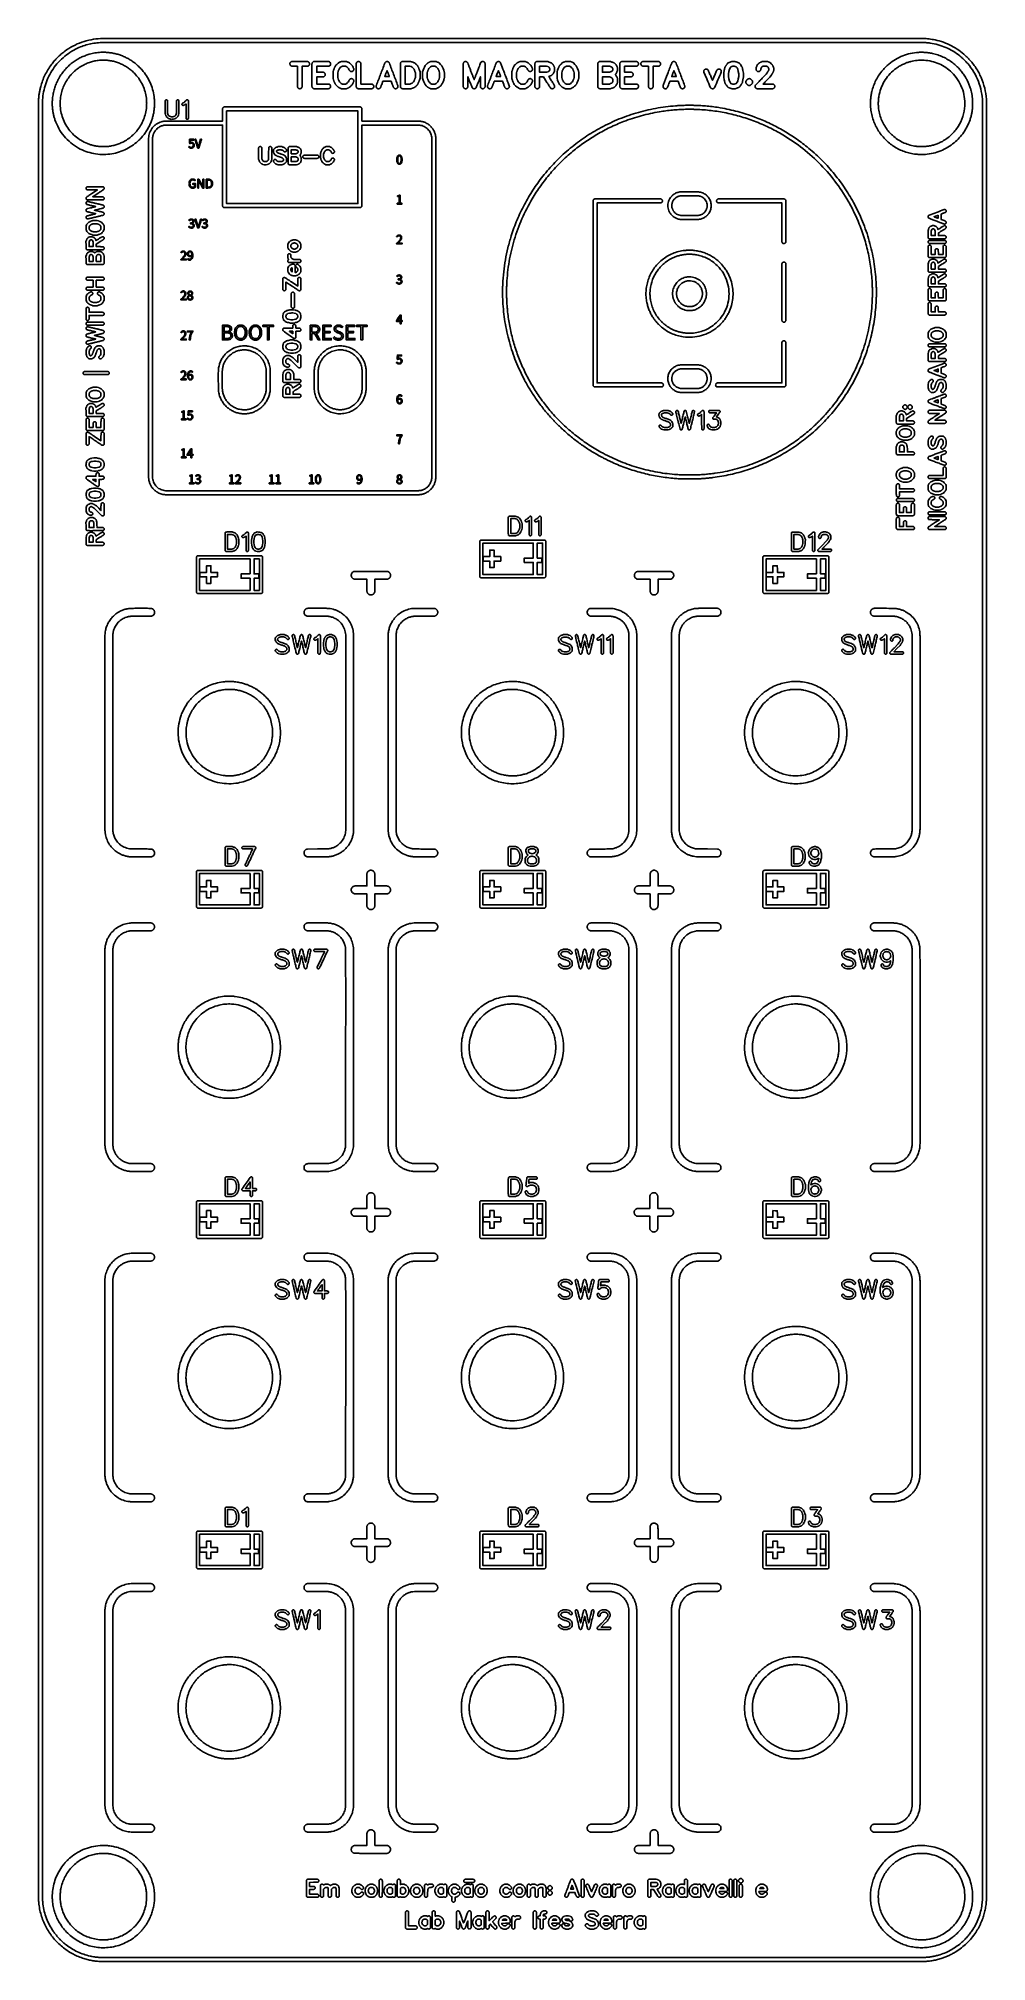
# Model space of a CAD drawing. Extents: x 949 to 24658, y 948 to 49051.
import ezdxf

# ---------------------------------------------------------------- set-up
doc = ezdxf.new("R2010")
doc.units = 0

msp = doc.modelspace()

# ---------------------------------------------------------------- linework, layer by layer
for points in [[(2546, 49050.32047, 0.00306), (2537.901256, 49050.156687, 0.001237), (2526.85625, 49049.838327, 0.001224), (2514.971286, 49049.437193, 0.001554), (2504, 49049.005848, 0.037395), (2264.049362, 49020.763972, 0.037245), (2030.649283, 48957.079685, 0.037238), (1809.24111, 48859.458746, 0.037352), (1605, 48730.160454, 0.018385), (1512.315651, 48655.849871, 0.018211), (1425.037413, 48574.705098, 0.018226), (1343.961597, 48487.489813, 0.018485), (1269.851509, 48395, 0.023612), (1184.260003, 48267.535964, 0.023535), (1110.967809, 48132.433017, 0.023583), (1050.833289, 47991.320231, 0.023946), (1004.597498, 47845.880184, 0.012824), (983.994422, 47759.549445, 0.014171), (968.601668, 47675.09595, 0.013851), (957.749464, 47588.199819, 0.011219), (950.792901, 47494.5, 0.012918), (949.364042, 47439.205645), (949.356477, 25000.183739), (949.352522, 2562.520656, 0.012311), (950.781266, 2504.5, 0.003372), (952.629585, 2471.518771, 0.00447), (954.7821, 2441.535076, 0.004661), (957.386807, 2412.649301, 0.004288), (960.596261, 2383, 0.048303), (1026.653199, 2077.480844, 0.048265), (1150.112809, 1790.225282, 0.048245), (1326.410965, 1531.861004, 0.048181), (1549.024313, 1311.945156, 0.022521), (1665.31672, 1225.725106, 0.022301), (1789.265979, 1150.012436, 0.022299), (1919.475841, 1085.635858, 0.02251), (2054.5, 1033.333448, 0.01774), (2168.243033, 999.506246, 0.018459), (2282.610066, 974.329939, 0.018391), (2398.924031, 957.583932, 0.017323), (2518.5, 949.011189, 0.009232), (2574.540583, 947.976318), (12803.51049, 947.973854), (23032.501131, 947.97706, 0.009239), (23088.5, 949.011937, 0.017163), (23207.145133, 957.483132, 0.018199), (23322.613543, 973.99026, 0.018271), (23436.148246, 998.774973, 0.017607), (23549, 1032.043463, 0.015051), (23637.081331, 1064.394123, 0.014331), (23724.528784, 1102.479019, 0.014321), (23809.710289, 1145.539084, 0.014978), (23891, 1192.801819, 0.02685), (24033.956702, 1292.776429, 0.02684), (24165.395208, 1407.507875, 0.026854), (24283.724046, 1535.599357, 0.026942), (24387.502993, 1675.5, 0.011098), (24426.605978, 1737.570789, 0.011221), (24462.767679, 1801.091654, 0.011254), (24495.942921, 1865.985734, 0.011324), (24526.092472, 1932.173438, 0.020157), (24572.850767, 2054.730564, 0.0202), (24609.551037, 2180.568985, 0.020206), (24635.966985, 2308.920365, 0.020199), (24651.939329, 2439, 0.002916), (24653.994484, 2466.006088, 0.005496), (24655.286222, 2487.826827, 0.004828), (24656.195401, 2511.44205, 0.001746), (24657.045709, 2545, 0.005465), (24658.20966, 2651.668939), (24657.801289, 25038.31016), (24657.388511, 47458.827213, 0.015093), (24656.22012, 47497.5, 0.000398), (24655.703083, 47505.940016, 0.000265), (24655.097285, 47515.61875, 0.000266), (24654.499262, 47525.013264, 0.00052), (24654.010855, 47532.5, 0.042704), (24611.877402, 47808.401857, 0.043026), (24523.537578, 48072.413164, 0.04304), (24391.350508, 48317.327881, 0.042795), (24218.96044, 48536.5, 0.00625), (24201.081422, 48555.141486, 0.002761), (24177.015791, 48579.344798, 0.002749), (24152.835418, 48603.133397, 0.006723), (24134.708606, 48620.30312, 0.033527), (23965.637508, 48756.414468, 0.033354), (23779.607285, 48868.966688, 0.033376), (23580.391666, 48955.716123, 0.03368), (23372, 49014.880573, 0.011329), (23296.807356, 49029.079727, 0.012098), (23222.672852, 49039.510835, 0.012002), (23147.577679, 49046.408065, 0.010781), (23069.5, 49050.004114, 0.006112), (23020.301589, 49050.606319), (12816.777426, 49050.765049), (2631.065975, 49050.919548, 0.003529)], [(23074.5, 48949.977564, -0.006016), (23120.450915, 48948.035404, -0.007398), (23163.271599, 48945.07316, -0.007579), (23205.085118, 48940.919117, -0.006944), (23247.994407, 48935.393522, -0.033167), (23447.714567, 48893.186233, -0.033506), (23639.400218, 48825.042175, -0.03354), (23820.085385, 48731.981991, -0.033385), (23987, 48615.469436, -0.011491), (24039.986633, 48570.917883, -0.011237), (24091.274895, 48523.653874, -0.011248), (24140.339946, 48474.179255, -0.011568), (24186.661059, 48423, -0.042982), (24340.105411, 48211.022037, -0.042981), (24455.047755, 47975.929108, -0.043001), (24528.060553, 47724.753109, -0.043108), (24556.953267, 47465, -0.006147), (24557.272881, 47439.059804), (24557.45501, 40846.15625, -0.000005), (24557.576589, 33590.111823, -0.000003), (24557.572356, 24977, -0.000002), (24557.441941, 13479.946311, -0.000011), (24557.197838, 7129.844974), (24556.914401, 2523.855699, -0.015993), (24556.197771, 2501.5, -0.001244), (24554.531942, 2476.492966, -0.001984), (24552.969758, 2455.122889, -0.002304), (24551.459549, 2436.64421, -0.003436), (24549.953397, 2420.5, -0.029378), (24521.624912, 2243.424663, -0.029415), (24472.744503, 2070.965438, -0.029413), (24403.958899, 1905.422349, -0.029364), (24316.189487, 1749, -0.018635), (24252.549624, 1657.42098, -0.018271), (24181.866765, 1570.212068, -0.018218), (24104.789396, 1488.149311, -0.01826), (24022, 1411.981393, -0.02719), (23894.153828, 1314.209294, -0.026422), (23755.256113, 1229.872829, -0.026372), (23607.969516, 1160.511168, -0.02684), (23455.050714, 1107.495651, -0.014939), (23364.98345, 1084.48038, -0.015523), (23274.84135, 1067.213277, -0.015408), (23183.16568, 1055.46961, -0.014241), (23088.5, 1049.011544, -0.009909), (23036.689134, 1047.984641), (12803.487408, 1047.982521), (2570.260772, 1047.985599, -0.009919), (2518.5, 1049.012509, -0.008214), (2460.151767, 1052.28934, -0.009599), (2404.906576, 1057.37105, -0.009636), (2350.081854, 1064.549611, -0.008402), (2293, 1074.129078, -0.000969), (2278.136768, 1076.910757, -0.003652), (2268.840172, 1078.739723, -0.003287), (2259.114233, 1080.793754, -0.000677), (2242, 1084.550098, -0.028156), (2081.198461, 1129.696551, -0.027485), (1925.150173, 1192.924521, -0.027419), (1776.61344, 1273.059941, -0.027695), (1638.255516, 1368.723525, -0.014956), (1569.38855, 1425.588778, -0.014616), (1503.499294, 1486.893856, -0.014561), (1441.058974, 1552.186229, -0.014562), (1382.527225, 1621, -0.006155), (1369.097189, 1638.183497, -0.002717), (1351.750392, 1661.20904, -0.002725), (1334.5357, 1684.5843, -0.005706), (1321.451937, 1702.992433, -0.030202), (1225.843094, 1860.303118, -0.030204), (1149.885468, 2027.983751, -0.030208), (1094.691843, 2203.57538, -0.030226), (1061.072352, 2384.503762, -0.004292), (1058.07331, 2410.53473, -0.00459), (1055.593389, 2436.03651, -0.003904), (1053.283127, 2464.871092, -0.001933), (1050.778406, 2501.5, -0.016099), (1049.755418, 2533.246894), (1049.389569, 24971.005548), (1049.026707, 47383.921986, -0.00626), (1050.046715, 47465.5, -0.033646), (1068.871669, 47668.901535, -0.033602), (1114.810693, 47868.031209, -0.033578), (1187.049486, 48059.345218, -0.033492), (1284.300323, 48239.440267, -0.035818), (1412.472277, 48413.87389, -0.035525), (1564.554944, 48568.74278, -0.035523), (1737.038666, 48700.530386, -0.035805), (1926, 48806.188285, -0.025465), (2070.497901, 48865.136588, -0.025551), (2220.07925, 48909.014513, -0.025572), (2373.232624, 48937.376195, -0.025608), (2528.409406, 48949.937588, -0.007392), (2587.913092, 48950.817431), (12801.773457, 48950.839867), (23016.263671, 48950.857232, -0.007553)], [(2509, 48703.985065, 0.013103), (2434.079952, 48697.737424, 0.014093), (2361.397722, 48687.673744, 0.014271), (2290.267316, 48673.675676, 0.014241), (2220, 48655.633727, 0.022048), (2114.324501, 48620.155915, 0.021678), (2011.572795, 48575.333136, 0.021695), (1913.167883, 48521.820237, 0.022169), (1820.5, 48460.337593, 0.02498), (1721.066312, 48379.918099, 0.024857), (1629.977514, 48289.85745, 0.024919), (1548.487661, 48191.431671, 0.025405), (1477.755216, 48086, 0.003714), (1464.167472, 48062.951816, 0.006172), (1453.100259, 48043.30111, 0.006015), (1442.326692, 48023.031818, 0.003313), (1429.614841, 47998, 0.023901), (1378.398906, 47881.903829, 0.025478), (1339.711824, 47763.871124, 0.025219), (1312.920405, 47641.396835, 0.022452), (1297.312966, 47512, 0.014759), (1295.948467, 47482.113935, 0.003198), (1295.446495, 47430.430378, 0.003163), (1295.601981, 47378.786821, 0.015334), (1296.774184, 47349.5, 0.014128), (1305.547314, 47261.104587, 0.016778), (1318.970619, 47178.311213, 0.01707), (1337.674323, 47097.857822, 0.015665), (1362.297197, 47016.5, 0.046389), (1457.469926, 46802.18744, 0.046063), (1590.711297, 46608.551343, 0.046006), (1757.327511, 46442.370133, 0.046032), (1951.493123, 46309.492865, 0.039599), (2135.187563, 46225.471275, 0.039641), (2329.767636, 46171.495608, 0.039599), (2530.626432, 46148.865108, 0.039334), (2733, 46158.097574, 0.038898), (2925.619632, 46197.539595, 0.038488), (3110.517606, 46266.433343, 0.038452), (3282.832061, 46362.925752, 0.038665), (3438, 46484.50741, 0.009227), (3460.309325, 46505.727213, 0.00477), (3487.450072, 46533.029587, 0.004769), (3514.241474, 46561.029138, 0.008661), (3535.521949, 46584.5, 0.022252), (3605.736749, 46672.280845, 0.021998), (3668.158505, 46766.283154, 0.021941), (3722.228652, 46865.654262, 0.021862), (3767.453088, 46969.5, 0.01848), (3797.335245, 47056.725607, 0.018163), (3820.886741, 47146.421567, 0.018074), (3837.965459, 47238.034243, 0.017863), (3848.462882, 47331, 0.011816), (3851.300914, 47384.409797, 0.010182), (3851.811938, 47440.61599, 0.010149), (3850.030928, 47497.013269, 0.011489), (3845.982859, 47551, 0.036031), (3814.761946, 47733.043849, 0.036115), (3757.744648, 47908.572554, 0.036127), (3676.084248, 48074.016256, 0.036107), (3571.446335, 48226.01486, 0.012036), (3533.422429, 48271.235286, 0.011357), (3492.540886, 48315.476766, 0.011301), (3449.475955, 48358.039605, 0.011606), (3404.90481, 48398.226846, 0.021295), (3324.669717, 48461.523031, 0.019949), (3237.615841, 48519.23828, 0.019875), (3145.891193, 48570.041747, 0.020722), (3051.669705, 48612.642367, 0.019461), (2956.387655, 48646.805853, 0.020297), (2860.056097, 48672.924525, 0.019947), (2760.363337, 48691.507884, 0.017471), (2655, 48703.08768, 0.015628), (2634.064346, 48703.994186, 0.001468), (2582.570135, 48704.461934, 0.001543), (2531.231896, 48704.619057, 0.014243)], [(22978, 48704.391131, -0.000611), (22974.822938, 48704.192385, -0.000106), (22968.828125, 48703.826003, -0.000116), (22961.794661, 48703.399278, -0.000104), (22954.5, 48702.959916, 0.040025), (22756.095057, 48675.008868, 0.0393), (22563.416417, 48615.717754, 0.039238), (22382.100067, 48526.894477, 0.039613), (22217.5, 48411.081691, 0.010982), (22176.751954, 48375.752682, 0.010355), (22136.770991, 48337.983412, 0.01033), (22098.291989, 48298.496228, 0.010793), (22062.048287, 48258.01486, 0.030022), (21970.537488, 48137.290498, 0.029703), (21893.786122, 48006.055233, 0.029644), (21832.993774, 47866.389482, 0.029631), (21789.134832, 47720.492862, 0.019771), (21770.456923, 47625.043239, 0.018871), (21759.02686, 47526.922419, 0.018847), (21755.01784, 47428.087694, 0.019587), (21758.563506, 47330.5, 0.029336), (21778.558023, 47182.338656, 0.029227), (21815.770554, 47037.348786, 0.029204), (21869.671982, 46897.576244, 0.02918), (21939.505348, 46764.995745, 0.029281), (22022.803173, 46643.678983, 0.028721), (22120.205916, 46532.097682, 0.028712), (22229.78512, 46432.382169, 0.029221), (22349.450303, 46346.504901, 0.028228), (22475.887633, 46276.178026, 0.028249), (22609.411709, 46220.55997, 0.028247), (22748.359777, 46180.345796, 0.02822), (22891, 46156.034384, 0.012153), (22949.534231, 46150.864949, 0.011221), (23009.830292, 46148.370875, 0.011236), (23070.086322, 46148.586136, 0.012286), (23128.5, 46151.545225, 0.038426), (23323.863778, 46181.470933, 0.038607), (23512.028231, 46240.913933, 0.038643), (23688.654174, 46328.513953, 0.038655), (23849.676754, 46442.242302, 0.03469), (23977.910046, 46564.502474, 0.03467), (24088.033955, 46703.339182, 0.034683), (24177.88015, 46856.008331, 0.034775), (24245.670152, 47019.5, 0.015615), (24269.89934, 47100.013673, 0.016977), (24288.312239, 47179.681137, 0.016662), (24301.54536, 47261.753157, 0.013968), (24310.225816, 47349.5, 0.015271), (24311.277815, 47375.700061, 0.002427), (24311.521371, 47427.097213, 0.002414), (24311.267292, 47478.496522, 0.015471), (24310.20806, 47504.5, 0.013033), (24301.995821, 47588.273612, 0.015759), (24289.776295, 47666.324808, 0.016107), (24272.93816, 47741.969972, 0.014835), (24250.856879, 47818.5, 0.009437), (24235.161372, 47864.40619, 0.010048), (24218.051007, 47908.729063, 0.009929), (24198.976814, 47952.811835, 0.00876), (24177.385159, 47998, 0.003313), (24164.673308, 48023.031818, 0.006015), (24153.899741, 48043.30111, 0.006172), (24142.832528, 48062.951816, 0.003714), (24129.244784, 48086, 0.021955), (24069.227678, 48176.806746, 0.021248), (24000.855594, 48263.033861, 0.021231), (23925.354213, 48343.212851, 0.021834), (23844, 48415.918363, 0.027667), (23728.658779, 48500.074883, 0.027907), (23605.053491, 48570.718002, 0.027947), (23474.525041, 48627.068033, 0.02793), (23338.5, 48668.52243, 0.010215), (23283.577201, 48680.777695, 0.011417), (23230.193219, 48690.286826, 0.011094), (23175.098836, 48697.560324, 0.008666), (23115, 48703.089377, 0.015373), (23098.239176, 48703.821701, 0.000855), (23045.927341, 48704.408207, 0.000778), (22993.210971, 48704.827095, 0.017524)], [(2635.5, 48506.988944, -0.023327), (2745.889561, 48494.730108, -0.025418), (2851.489746, 48472.435551, -0.025635), (2953.462911, 48439.753956, -0.024604), (3053, 48396.420449, -0.025782), (3151.734754, 48341.016443, -0.026178), (3243.721712, 48276.00304, -0.026211), (3328.302632, 48201.818505, -0.026), (3404.899216, 48119, -0.038347), (3500.279271, 47984.757971, -0.038034), (3574.335345, 47837.166074, -0.038034), (3625.179655, 47680.060852, -0.038349), (3651.464013, 47517.5, -0.011091), (3654.201936, 47473.007846, -0.009795), (3655.116653, 47426.553718, -0.00979), (3654.211004, 47380.072823, -0.011045), (3651.481901, 47335.5, -0.038114), (3625.832729, 47175.987003, -0.037236), (3576.151269, 47020.922974, -0.037242), (3504.030486, 46874.970113, -0.03816), (3411.567634, 46742.58582, -0.011985), (3383.905027, 46710.397876, -0.008178), (3351.012071, 46675.107746, -0.008236), (3317.591929, 46641.532493, -0.013991), (3288.41418, 46614.715631, -0.014273), (3232.582679, 46568.941527, -0.016381), (3176.681449, 46528.572989, -0.016611), (3118.975331, 46492.438112, -0.015552), (3057.733834, 46459.367769, -0.024421), (2958.949859, 46415.821299, -0.025416), (2857.683388, 46382.762854, -0.025162), (2752.626691, 46359.886381, -0.022934), (2642.5, 46346.804946, -0.015132), (2617.769844, 46345.762952, -0.002947), (2573.139901, 46345.497208, -0.002898), (2528.53587, 46345.753058, -0.015932), (2504.5, 46346.796708, -0.016788), (2415.991695, 46356.46711, -0.019917), (2333.289742, 46371.706942, -0.0203), (2253.439731, 46393.175684, -0.018808), (2173.5, 46421.530457, -0.042141), (2010.319582, 46502.92786, -0.042219), (1863.204325, 46610.489986, -0.042221), (1736.254436, 46741.229113, -0.042156), (1632.997997, 46891.5, -0.041528), (1557.888132, 47053.233485, -0.041233), (1510.323112, 47225.539686, -0.041221), (1491.667447, 47403.363683, -0.041452), (1502.497575, 47581.5, -0.034539), (1534.005281, 47727.442124, -0.034567), (1585.297667, 47867.616574, -0.034535), (1655.466151, 47999.507269, -0.034335), (1743.243684, 48120.755235, -0.010784), (1767.143908, 48148.180306, -0.007217), (1795.602279, 48178.555509, -0.007252), (1824.576177, 48207.740694, -0.011946), (1850, 48231.455756, -0.015445), (1907.154052, 48279.192875, -0.017015), (1965.372681, 48321.725269, -0.017153), (2025.90667, 48359.897977, -0.01625), (2090, 48394.565007, -0.026181), (2194.921391, 48440.288253, -0.0266), (2303.498371, 48474.522598, -0.02654), (2415.335034, 48497.097555, -0.025797), (2530, 48507.969232, -0.009598), (2551.94486, 48508.49054, -0.003462), (2583.158399, 48508.416615, -0.003434), (2614.234456, 48507.914379, -0.010231)], [(7283.675147, 48473.381452, 0.056423), (7270.621817, 48468.979125, 0.058902), (7259.087159, 48461.816817, 0.059075), (7249.568255, 48452.183847, 0.057349), (7242.455239, 48440.5, 0.072194), (7237.468555, 48423.675694, 0.076036), (7237.602514, 48406.434747, 0.076234), (7242.879112, 48390.059503, 0.073126), (7252.87373, 48375.75604, 0.026291), (7258.351183, 48370.525477, 0.031649), (7264.03261, 48366.237735, 0.031922), (7270.166835, 48362.7304, 0.027582), (7277, 48359.837946), (7283.5, 48357.5), (7354, 48357), (7424.5, 48356.5), (7425, 48097.5), (7425.5, 47838.5), (7428.216504, 47831.719932, 0.072043), (7437.339787, 47815.965803, 0.074198), (7450.479456, 47803.628339, 0.074974), (7466.518321, 47795.759094, 0.075984), (7484.090037, 47793.017364, 0.042351), (7490.403757, 47793.533359, 0.024587), (7497.841255, 47795.16033, 0.024059), (7505.378525, 47797.596619, 0.030781), (7512.031578, 47800.585934, 0.048113), (7518.942896, 47805.113803, 0.033241), (7525.837379, 47811.441877, 0.032888), (7531.929992, 47818.734297, 0.042833), (7536.435363, 47826.172041, 0.086959), (7540.632254, 47840.46867, 0.022127), (7542.275891, 47864.67099, 0.005665), (7542.866174, 47912.92528, 0.000191), (7542.965112, 48103.25), (7543, 48357), (7610.789901, 48357, 0.001092), (7660.854798, 48357.109305, 0.018235), (7677.452521, 48357.7874, 0.053002), (7687.662382, 48359.679084, 0.043796), (7697.95822, 48363.751348, 0.058304), (7707.719254, 48370.155596, 0.049373), (7716.358682, 48378.976577, 0.048936), (7723.172743, 48389.41025, 0.054747), (7727.527316, 48400.592201, 0.027154), (7728.15663, 48403.578712, 0.012513), (7728.665378, 48407.520331, 0.01207), (7729.007289, 48411.828486, 0.013403), (7729.125184, 48416, 0.07803), (7726.282879, 48434.274843, 0.080412), (7717.983824, 48450.591736, 0.079464), (7704.858721, 48463.60722, 0.073724), (7688, 48472.286318), (7681.5, 48474.5), (7486, 48474.677165, 0.000215), (7375.877953, 48474.729646, 0.001613), (7323.715658, 48474.563845, 0.001533), (7291.431782, 48474.258114, 0.050046)], [(7838.250576, 48473.891405, 0.078249), (7822.405085, 48468.617392, 0.070323), (7808.289971, 48458.585161, 0.06951), (7797.371999, 48444.90808, 0.073282), (7790.85924, 48429, 0.060586), (7789.372901, 48416.802172, 0.000057), (7789.340387, 48134, 0.000057), (7789.372901, 47851.197828, 0.060586), (7790.85924, 47839, 0.033306), (7793.35484, 47831.17876, 0.035753), (7796.819901, 47823.948969, 0.035364), (7801.317848, 47817.218131, 0.031233), (7806.89676, 47810.886043, 0.027586), (7813.328508, 47805.119211, 0.038986), (7819.685165, 47800.790388, 0.039174), (7826.612593, 47797.515435, 0.028236), (7834.766436, 47794.931857, 0.0553), (7843.454758, 47793.708349, 0.004803), (7865.812731, 47793.265408, 0.002408), (7906.791361, 47793.0447, 0.000166), (8022.409963, 47793.017364, 0.000285), (8157.338756, 47793.107371, 0.007906), (8192.657012, 47793.709552, 0.031903), (8210.905556, 47795.478685, 0.074364), (8223.953674, 47799.64232, 0.046306), (8231.177481, 47804.070148, 0.03412), (8238.29392, 47810.19494, 0.033924), (8244.562084, 47817.282633, 0.043721), (8249.24299, 47824.603113, 0.110019), (8255.915796, 47849.450202, 0.111264), (8251.367933, 47874.670495, 0.109461), (8236.336531, 47895.811324, 0.103586), (8213.5, 47909.137306, 0.076579), (8208.955012, 47909.912483, 0.001037), (8180.578203, 47910.309697, 0.001807), (8138.039843, 47910.663152, 0.000322), (8058.5, 47910.985408), (7907.5, 47911.5), (7907.244597, 48000.25), (7906.989193, 48089), (7988.244597, 48089.014781, 0.000597), (8032.574828, 48089.075752, 0.003612), (8055.56048, 48089.300849, 0.005154), (8069.72771, 48089.688054, 0.048517), (8075.753568, 48090.504006, 0.071477), (8090.385487, 48096.250998, 0.065145), (8103.328075, 48106.030418, 0.064914), (8113.357772, 48118.84815, 0.069994), (8119.456584, 48133.494623, 0.040906), (8120.580818, 48139.92664, 0.023051), (8120.938886, 48147.846735, 0.023039), (8120.565737, 48155.782875, 0.040145), (8119.430276, 48162.269072, 0.069964), (8113.172731, 48177.35265, 0.068048), (8102.951227, 48190.285359, 0.068344), (8089.678886, 48199.95427, 0.071667), (8074.5, 48205.495604, 0.042239), (8067.981746, 48206.298228, 0.005262), (8053.706637, 48206.69182, 0.003583), (8030.693628, 48206.919077, 0.000623), (7987.243634, 48206.982636), (7906.987268, 48207), (7907.243634, 48281.75), (7907.5, 48356.5), (8058.5, 48357), (8209.5, 48357.5), (8216, 48359.837946, 0.027582), (8222.833165, 48362.7304, 0.031922), (8228.96739, 48366.237735, 0.031649), (8234.648817, 48370.525477, 0.026291), (8240.12627, 48375.75604, 0.134565), (8254.54343, 48402.892583, 0.133601), (8253.163966, 48433.668615, 0.133173), (8236.367422, 48459.575452, 0.133343), (8208.792158, 48473.433089, 0.04584), (8200.222373, 48474.370378, 0.002387), (8172.481748, 48474.718493, 0.001885), (8125.93366, 48474.904878, 0.000222), (8022.292158, 48474.883097, 0.000456), (7953.374143, 48474.775197, 0.000728), (7894.478178, 48474.543565, 0.00013), (7842.428413, 48474.249559, 0.039826)], [(8527.5, 48474.327106, 0.045429), (8520.786763, 48472.750091, 0.020892), (8512.382229, 48469.554894, 0.012218), (8500.210851, 48463.980029, 0.0027), (8479.642783, 48453.806323), (8445.703696, 48436.79007), (8418.601848, 48410.289837, 0.000788), (8396.405077, 48388.51723, 0.00702), (8386.786628, 48378.783256, 0.016186), (8381.285404, 48372.673299, 0.034764), (8377.546931, 48367.558247, 0.022804), (8375.632688, 48364.184109, 0.001821), (8371.01764, 48355.026485, 0.002461), (8365.60352, 48344.050389, 0.001885), (8359.789164, 48332, 0.00389), (8350.583843, 48312.34492, 0.014066), (8345.176589, 48299.629784, 0.011146), (8339.911786, 48285.281192, 0.001786), (8330.357149, 48257), (8315.5, 48212.5), (8315.5, 48134), (8315.5, 48055.5), (8330.376751, 48011.5, 0.001907), (8339.850539, 47983.828349, 0.010807), (8345.271493, 47969.217746, 0.013193), (8350.866866, 47956.103629, 0.003738), (8360.261178, 47936, 0.002068), (8366.228858, 47923.60658, 0.002779), (8371.744091, 47912.43125, 0.001912), (8376.456227, 47903.104714, 0.029421), (8378.277337, 47900, 0.046964), (8384.408939, 47892.466506, 0.001605), (8411.226424, 47865.370724, 0.001851), (8437.922368, 47838.768059, 0.038877), (8446.5, 47831.510448, 0.030745), (8450.413322, 47829.040359, 0.003193), (8459.990625, 47823.867931, 0.003958), (8471.498707, 47817.863743, 0.003158), (8484, 47811.566058, 0.002537), (8499.636542, 47803.910953, 0.008185), (8510.138031, 47799.046073, 0.011534), (8517.579173, 47795.949124, 0.041595), (8522.5, 47794.490443, 0.03881), (8528.474661, 47793.724792, 0.006955), (8539.710185, 47793.320557, 0.004576), (8557.340844, 47793.093108, 0.000937), (8588.5, 47793.034727, 0.000937), (8619.659156, 47793.093108, 0.004576), (8637.289815, 47793.320557, 0.006955), (8648.525339, 47793.724792, 0.03881), (8654.5, 47794.490443, 0.041595), (8659.420827, 47795.949124, 0.011534), (8666.861969, 47799.046073, 0.008185), (8677.363458, 47803.910953, 0.002537), (8693, 47811.566058, 0.003158), (8705.501293, 47817.863743, 0.003958), (8717.009375, 47823.867931, 0.003193), (8726.586678, 47829.040359, 0.030745), (8730.5, 47831.510448, 0.038877), (8739.077632, 47838.768059, 0.001851), (8765.773576, 47865.370724, 0.001605), (8792.591061, 47892.466506, 0.046964), (8798.722663, 47900, 0.028967), (8800.548484, 47903.10628, 0.001867), (8805.301625, 47912.469576, 0.002721), (8810.867149, 47923.687047, 0.002024), (8816.894449, 47936.13047, 0.004548), (8827.751567, 47959.316989, 0.028567), (8832.497852, 47971.492108, 0.052314), (8834.455731, 47980.675191, 0.043048), (8834.651063, 47990.699097, 0.033814), (8833.596143, 47998.51506, 0.033302), (8831.494408, 48006.15851, 0.033175), (8828.386854, 48013.483112, 0.032971), (8824.332264, 48020.348138, 0.075875), (8812.157165, 48033.394478, 0.077052), (8796.705058, 48042.132723, 0.077083), (8779.338256, 48045.780029, 0.07603), (8761.596011, 48044.024555, 0.030233), (8753.796944, 48041.5191, 0.03767), (8746.9338, 48038.232651, 0.037122), (8740.562476, 48033.910149, 0.028033), (8734.237966, 48028.291525, 0.023577), (8729.567822, 48023.189565, 0.03894), (8726.192778, 48018.424363, 0.019247), (8722.298746, 48011.295105, 0.002034), (8713.92749, 47994.286353), (8700.879047, 47967.5), (8681.189524, 47947.672778), (8661.5, 47927.845556), (8644.761108, 47919.422778), (8628.022216, 47911), (8588.5, 47911), (8548.977784, 47911), (8532.238892, 47919.422778), (8515.5, 47927.845556), (8495.781694, 47947.672778), (8476.063388, 47967.5), (8465.891136, 47988.5, -0.007201), (8460.009675, 48001.1013, -0.01226), (8455.506927, 48011.818065, -0.009737), (8450.893938, 48024.308908, -0.002929), (8444.359442, 48043.483697), (8433, 48077.467394), (8433, 48133.999321), (8433, 48190.531247), (8444.872751, 48226.015624, -0.002729), (8451.595526, 48245.749494, -0.009073), (8456.319695, 48258.613695, -0.011932), (8460.769697, 48269.318998, -0.008231), (8466.294057, 48281.22995), (8475.842613, 48300.959899), (8495.885461, 48320.561057), (8515.928309, 48340.162214), (8532.714154, 48348.559862), (8549.5, 48356.95751), (8589, 48356.925916), (8628.5, 48356.894322), (8644.658445, 48348.697161), (8660.81689, 48340.5), (8680.922814, 48320.756202), (8701.028737, 48301.012404), (8714.051818, 48274.355849, 0.002053), (8722.388685, 48257.467501, 0.019211), (8726.284243, 48250.354912, 0.038847), (8729.652159, 48245.608785, 0.023909), (8734.287449, 48240.558867, 0.094319), (8753.674812, 48227.513495, 0.100932), (8776.034844, 48222.910351, 0.101487), (8798.313538, 48227.436571, 0.096414), (8817.476745, 48240.405287, 0.067298), (8827.020619, 48252.98004, 0.065545), (8832.986589, 48267.748472, 0.066363), (8834.879626, 48283.383834, 0.072247), (8832.497737, 48298.5, 0.03511), (8829.456404, 48306.324486, 0.001522), (8816.818052, 48332.896629, 0.001833), (8804.192661, 48358.988693, 0.026865), (8799.225217, 48367.910078, 0.054319), (8794.060563, 48374.425033, 0.001371), (8767.473035, 48401.216912, 0.002173), (8741.654033, 48426.868136, 0.028991), (8731.593984, 48435.688409, 0.046894), (8724.299901, 48440.344604, 0.001937), (8696.633168, 48454.41752, 0.002477), (8669.384526, 48467.976288, 0.032749), (8659, 48472.260599, 0.051135), (8653.244211, 48473.569702, 0.021694), (8645.345567, 48474.187627, 0.007541), (8631.163526, 48474.465762, 0.000532), (8591.5, 48474.603177, 0.000658), (8567.902881, 48474.628785, 0.001021), (8547.5375, 48474.582508, 0.000292), (8529.814633, 48474.495696, 0.033625)], [(8941.675147, 48473.437767, 0.054903), (8928.543021, 48468.937959, 0.058658), (8917.019379, 48461.761367, 0.059082), (8907.545234, 48452.157383, 0.057132), (8900.455239, 48440.5, 0.013226), (8899.137054, 48437.432234, 0.009995), (8897.847368, 48433.999604, 0.010124), (8896.765105, 48430.724567, 0.022988), (8896.112752, 48428.200779, 0.050668), (8895.525353, 48422.665732, 0.000188), (8895.258861, 48357.722862, 0.000741), (8895.063534, 48270.73502, 0.000203), (8895.014781, 48133.700779, 0.000148), (8895.090624, 47914.739761, 0.005292), (8895.659571, 47864.058002, 0.022565), (8897.335046, 47839.06254, 0.09263), (8901.75701, 47824.603113, 0.043721), (8906.437916, 47817.282633, 0.033924), (8912.70608, 47810.19494, 0.03412), (8919.822519, 47804.070148, 0.046306), (8927.046326, 47799.64232, 0.072059), (8939.819949, 47795.501633, 0.033609), (8957.173318, 47793.718249, 0.00846), (8990.434462, 47793.109627, 0.000318), (9115.090037, 47793.017364, 0.000182), (9221.828364, 47793.045103, 0.002592), (9259.938461, 47793.266475, 0.005366), (9280.705513, 47793.717694, 0.054538), (9289.233564, 47794.931857, 0.028236), (9297.387407, 47797.515435, 0.039174), (9304.314835, 47800.790388, 0.038986), (9310.671492, 47805.119211, 0.027586), (9317.10324, 47810.886043, 0.044519), (9324.776615, 47820.07583, 0.053682), (9330.160897, 47829.944009, 0.053931), (9333.303749, 47840.693054, 0.045591), (9334.316637, 47852.5, 0.075749), (9331.503255, 47870.300962, 0.078028), (9323.523611, 47886.258178, 0.077467), (9310.977252, 47899.092179, 0.073124), (9294.880841, 47907.804706), (9287.5, 47910.5), (9150.263126, 47910.767287), (9013.026253, 47911.034573), (9012.763126, 48168.767287, 0.000115), (9012.557624, 48333.0704, 0.001649), (9012.2783, 48391.534911, 0.001949), (9011.87983, 48424.814301, 0.077815), (9010.637565, 48432, 0.046543), (9005.726871, 48443.010469, 0.042846), (8998.746407, 48453.25368, 0.044301), (8990.418551, 48461.801486, 0.060849), (8981.5, 48467.751522, 0.040092), (8971.71783, 48471.734257, 0.041194), (8961.513361, 48474.060837, 0.042352), (8951.346305, 48474.642714, 0.048272)], [(9657.346687, 48473.905237, 0.063806), (9644.6701, 48470.08121, 0.053695), (9632.54452, 48463.013926, 0.054031), (9622.276788, 48453.582829, 0.066765), (9615.092694, 48442.772814, 0.022173), (9610.129575, 48431.31873, 0.00002), (9505.058646, 48155.943574, 0.000022), (9400.256153, 47881.202332, 0.01981), (9395.811153, 47868, 0.040501), (9394.463799, 47861.493417, 0.023458), (9393.854433, 47853.524938, 0.02346), (9393.994212, 47845.536537, 0.040596), (9394.956947, 47838.969064, 0.0359), (9397.326568, 47831.267052, 0.036827), (9400.757653, 47824.051424, 0.036132), (9405.278034, 47817.295956, 0.032023), (9410.89676, 47810.966353, 0.026677), (9417.401608, 47805.174743, 0.037656), (9423.808979, 47800.802113, 0.038509), (9430.684932, 47797.50956, 0.029813), (9438.596011, 47794.975445, 0.044288), (9448.727682, 47793.320946, 0.046788), (9458.804029, 47793.524068, 0.045954), (9468.826046, 47795.613154, 0.04001), (9478.796237, 47799.56451, 0.039483), (9485.189494, 47803.364121, 0.02736), (9491.78469, 47808.587689, 0.027457), (9497.731598, 47814.464461, 0.041502), (9502.154449, 47820.240688, 0.046994), (9504.356626, 47824.506042, 0.0011), (9512.745804, 47845.480726, 0.002283), (9522.844169, 47871.232717, 0.001242), (9535.023626, 47902.94781), (9564.584892, 47980.5), (9666.978236, 47980.5), (9769.37158, 47980.5), (9797.624662, 47906, 0.000623), (9808.643791, 47877.052673, 0.000929), (9818.358356, 47851.76875, 0.000386), (9826.736572, 47830.133074, 0.019884), (9828.532909, 47826, 0.100414), (9842.426001, 47807.72129, 0.100405), (9862.344411, 47796.301253, 0.099265), (9885.334116, 47793.469307, 0.095823), (9907.953674, 47799.64137, 0.061168), (9918.11558, 47806.293699, 0.049638), (9927.185793, 47815.651522, 0.04955), (9934.249559, 47826.633782, 0.060339), (9938.46256, 47838.103113, 0.031781), (9939.504692, 47844.249491, 0.022234), (9939.925822, 47851.265226, 0.022345), (9939.722568, 47858.226767, 0.034207), (9938.866941, 47864.200779, 0.037984), (9935.952471, 47874.090797, 0.000023), (9829.798439, 48153.943374, 0.000029), (9724.088031, 48432.540117, 0.029725), (9718.721896, 48444.487417, 0.049598), (9714.362328, 48451.131465, 0.031776), (9708.112312, 48457.930636, 0.031547), (9700.964871, 48463.961279, 0.044912), (9693.877116, 48468.287518, 0.03692), (9684.98816, 48471.883815, 0.039534), (9675.866772, 48474.035063, 0.039987), (9666.617242, 48474.70828, 0.039587)], [(9696.392898, 48172.798846, -0.000235), (9706.978193, 48144.883824, -0.000388), (9715.890414, 48121.292433, -0.000017), (9723.920963, 48099.982748, -0.090334), (9724, 48099.548846, -0.411295), (9723.776707, 48099.323315, -0.000091), (9707.224822, 48099.161224, -0.001502), (9688.790719, 48099.03944, -0.000901), (9666.893011, 48099, -0.000853), (9637.402302, 48099.050311, -0.004663), (9621.458701, 48099.253426, -0.002242), (9610.730939, 48099.538306, -0.513509), (9610.253419, 48100.25, -0.001629), (9612.190125, 48105.378517, -0.000005), (9638.422338, 48174.162321, -0.000003), (9665.010106, 48243.875381, -0.002713), (9666.221277, 48247, -0.00718), (9666.870433, 48248.581149, -0.226831), (9667.177884, 48248.851211, -0.368729), (9667.476714, 48248.713478, -0.014059), (9667.995881, 48247.5, -0.003211), (9668.611977, 48245.910287, -0.000009), (9676.663344, 48224.731536, -0.000055), (9685.752682, 48200.813245, -0.000034)], [(10050.5, 48474.30244, 0.06351), (10037.054715, 48470.744234, 0.057485), (10024.43427, 48463.843001, 0.057733), (10013.76629, 48454.284761, 0.065295), (10006.070814, 48442.901646, 0.086042), (10001.413597, 48427.43053, 0.02471), (9999.624363, 48402.387946, 0.005567), (9999.07864, 48351.782717, 0.000151), (9999.222988, 48130.5), (9999.5, 47840.5), (10002.124109, 47833.32385, 0.046675), (10007.215904, 47822.615355, 0.047451), (10014.181756, 47813.100765, 0.047811), (10022.761512, 47805.132596, 0.048899), (10032.636983, 47799.007179, 0.063534), (10043.322908, 47795.34018, 0.039159), (10056.530438, 47793.675306, 0.011814), (10080.337645, 47793.116015, 0.000643), (10155.316083, 47793.222881), (10257.5, 47793.5), (10302, 47808.349754, 0.002041), (10319.590454, 47814.299643, 0.002664), (10335.63125, 47819.894116, 0.001974), (10349.026608, 47824.70577, 0.024614), (10354, 47826.796863, 0.043552), (10359.387111, 47829.98433, 0.026754), (10365.148407, 47834.594173, 0.011719), (10373.847504, 47842.72684, 0.00136), (10392.850006, 47861.447108, 0.002617), (10405.169529, 47873.778296, 0.003465), (10416.248323, 47885.140713, 0.002489), (10425.414475, 47894.768272, 0.034065), (10428.480439, 47898.5, 0.032806), (10430.903779, 47902.416636, 0.00343), (10435.907966, 47911.990625, 0.004241), (10441.700063, 47923.498724, 0.003386), (10447.754827, 47936, 0.003746), (10457.132474, 47956.087452, 0.013138), (10462.732478, 47969.222601, 0.010765), (10468.160924, 47983.857286, 0.001912), (10477.624394, 48011.5), (10492.5, 48055.5), (10492.5, 48134), (10492.5, 48212.5), (10477.653682, 48257, 0.001784), (10468.102098, 48285.292962, 0.011163), (10462.843995, 48299.631887, 0.01409), (10457.44194, 48312.338832, 0.003887), (10448.235564, 48332, 0.001921), (10442.42137, 48344.050383, 0.002507), (10437.005171, 48355.026485, 0.001856), (10432.386979, 48364.183185, 0.023199), (10430.466966, 48367.558247, 0.034495), (10426.705044, 48372.689976, 0.016078), (10421.178037, 48378.820244, 0.007035), (10411.545748, 48388.558696, 0.000805), (10389.5, 48410.159224, 0.002068), (10374.607441, 48424.584188, 0.010647), (10366.15563, 48432.363981, 0.019224), (10360.304412, 48437.137231, 0.041068), (10355.37758, 48440.251909, 0.037351), (10345.458279, 48444.527735, 0.001435), (10307.53194, 48457.495358, 0.001802), (10270.214211, 48469.985659, 0.027126), (10257, 48473.573733, 0.04636), (10250.571992, 48474.337384, 0.003401), (10232.780873, 48474.67175, 0.002828), (10204.596123, 48474.850303, 0.000506), (10152, 48474.832804, 0.000374), (10114.024297, 48474.753326, 0.000596), (10081.553125, 48474.622367, 0.00011), (10052.878319, 48474.466239, 0.03156)], [(10265.499739, 48346.953663), (10295.5, 48336.907326), (10313.8225, 48318.956986), (10332.145, 48301.006647), (10341.709368, 48281.253323, -0.0082), (10347.248798, 48269.317591, -0.01202), (10351.693146, 48258.629863, -0.009131), (10356.406735, 48245.788033, -0.00272), (10363.136868, 48226.015624), (10375, 48190.531247), (10375, 48133.999321), (10375, 48077.467394), (10363.64421, 48043.483697, -0.002847), (10356.981888, 48023.917222, -0.010414), (10352.431374, 48011.630856, -0.013102), (10347.92731, 48001.029118, -0.006762), (10341.770133, 47988), (10331.251845, 47966.5), (10312.875923, 47948.360562), (10294.5, 47930.221124), (10265.499712, 47920.610562), (10236.499423, 47911), (10176.749712, 47911), (10117, 47911), (10117, 48134), (10117, 48357), (10176.249739, 48357), (10235.499477, 48357)], [(10759.5, 48473.429949, 0.041854), (10754.576835, 48471.967295, 0.012552), (10747.358754, 48468.936344, 0.008599), (10737.101189, 48464.109141, 0.002516), (10721.5, 48456.339084, 0.001936), (10709.262253, 48450.107569, 0.00254), (10698.1375, 48444.316798, 0.001858), (10688.85915, 48439.382917, 0.024043), (10685.5, 48437.366931, 0.040023), (10682.282201, 48434.824897, 0.002022), (10672.516697, 48425.678831, 0.003229), (10661.012963, 48414.675729, 0.002332), (10648.322798, 48402.264621), (10616.145596, 48370.5), (10599.219957, 48336.5), (10582.294318, 48302.5), (10567.397159, 48258), (10552.5, 48213.5), (10552.5, 48134), (10552.5, 48054.5), (10567.672423, 48009.871697), (10582.844846, 47965.243395), (10599.544531, 47931.871697), (10616.244215, 47898.5), (10647.372108, 47867.12917, 0.002237), (10659.703415, 47854.812351, 0.002997), (10671.002342, 47843.760578, 0.002081), (10680.567298, 47834.593091, 0.03126), (10684.10395, 47831.62917, 0.032084), (10687.814809, 47829.24605, 0.003045), (10697.28433, 47824.064997, 0.003882), (10708.671113, 47818.038402, 0.003049), (10721.10395, 47811.677202, 0.002406), (10737.137651, 47803.693153, 0.008833), (10747.397754, 47798.868764, 0.013361), (10754.537882, 47795.890733, 0.042445), (10759.5, 47794.444566, 0.038199), (10765.457194, 47793.711825, 0.006149), (10777.159779, 47793.316976, 0.00432), (10795.231156, 47793.085857, 0.000964), (10826.090037, 47793.017364, 0.000641), (10863.112336, 47793.054057, 0.006809), (10878.192205, 47793.293726, 0.017042), (10886.981753, 47793.853409, 0.037808), (10893.590037, 47795.009887, 0.03461), (10898.939803, 47796.771006, 0.009116), (10907.227356, 47800.328254, 0.007071), (10918.481213, 47805.596414, 0.002703), (10934, 47813.234409), (10966.5, 47829.449045), (10993.865957, 47856.474523, 0.003138), (11021.197561, 47883.807049, 0.031845), (11031.730581, 47895.927528, 0.04076), (11039.691186, 47908.339145, 0.006831), (11052.634351, 47933.497379), (11069.046931, 47966.5), (11083.534335, 48009.618195, 0.002102), (11089.954527, 48028.995803, 0.004728), (11094.622924, 48043.758635, 0.004861), (11097.886509, 48054.812062, 0.037089), (11098.979994, 48060.118195, 0.031562), (11099.829871, 48072.978633, 0.000728), (11099.917107, 48134.014241, 0.000729), (11099.826448, 48195.047592, 0.031543), (11098.975899, 48207.914417, 0.036791), (11097.880763, 48213.245092, 0.004563), (11094.544582, 48224.619897, 0.004552), (11089.8108, 48239.734091, 0.002071), (11083.359432, 48259.414417), (11068.705316, 48303.5), (11052.253291, 48336.5), (11035.801267, 48369.5), (11001.650634, 48403.641703), (10967.5, 48437.783406), (10934.5, 48454.280659, 0.002066), (10921.459205, 48460.732771, 0.002768), (10909.578125, 48466.468804, 0.001918), (10899.572764, 48471.184147, 0.028934), (10896, 48472.605858, 0.059488), (10890.807885, 48473.669344, 0.013194), (10881.734991, 48474.185332, 0.00606), (10865.822314, 48474.476609, 0.000633), (10828.5, 48474.660077, 0.000851), (10795.220102, 48474.724885, 0.004518), (10777.009973, 48474.564807, 0.007118), (10765.578576, 48474.198166, 0.039729)], [(10881.761108, 48348.577133), (10898.5, 48340.154265), (10918.666522, 48319.827133), (10938.833043, 48299.5), (10948.563316, 48280, -0.008001), (10954.336936, 48267.950527, -0.014195), (10958.649633, 48257.819211, -0.010416), (10963.172435, 48245.551925, -0.002502), (10970.146795, 48225.015624), (10982, 48189.531247), (10982, 48133.999321), (10982, 48078.467394), (10970.646357, 48044.483697, -0.002644), (10963.720524, 48024.112423, -0.011985), (10959.336957, 48012.35887, -0.015178), (10954.887582, 48002.158042, -0.00612), (10948.22429, 47988.5), (10937.155866, 47966.5), (10917.327933, 47946.867761), (10897.5, 47927.235521), (10881.677492, 47919.117761), (10865.854984, 47911), (10825.763506, 47911), (10785.672028, 47911), (10770.086014, 47919.096973), (10754.5, 47927.193947), (10734.172157, 47947.346973), (10713.844313, 47967.5), (10702.775923, 47989.5, -0.006018), (10696.167558, 48003.03853, -0.014879), (10691.741483, 48013.158268, -0.012126), (10687.436735, 48024.654258, -0.002892), (10680.853766, 48043.982956), (10670, 48076.465913), (10670, 48133.999259), (10670, 48191.532606), (10681.353545, 48225.516303, -0.002671), (10688.176693, 48245.582186, -0.011436), (10692.581072, 48257.427439, -0.014739), (10696.97132, 48267.574782, -0.006706), (10703.276475, 48280.586905), (10713.845861, 48301.67381), (10734.011121, 48321.085235), (10754.176382, 48340.49666), (10769.838191, 48348.626028), (10785.5, 48356.755395), (10825.261108, 48356.877698), (10865.022216, 48357)], [(11622.5, 48474.30244, 0.080177), (11605.361266, 48469.153025, 0.075263), (11590.292154, 48458.796527, 0.074945), (11578.91246, 48444.397795, 0.078397), (11572.499352, 48427.5, 0.051528), (11570.887892, 48411.954547, 0.000082), (11570.842274, 48133.994851, 0.000081), (11570.887153, 47855.950551, 0.052157), (11572.499122, 47840.587561, 0.070681), (11578.396914, 47824.424959, 0.071519), (11588.545469, 47810.616816, 0.072213), (11602.073829, 47800.332205, 0.074382), (11617.835042, 47794.447342, 0.090509), (11639.246984, 47793.8406, 0.094004), (11659.182966, 47800.884962, 0.091616), (11675.543482, 47814.942608, 0.081083), (11686.648674, 47834.5, 0.078857), (11687.820602, 47840.364867, 0.005523), (11688.304932, 47857.183267, 0.0032), (11688.64685, 47887.324164, 0.000255), (11689, 47967), (11689.5, 48094.5), (11740.340594, 47961, 0.000675), (11760.050011, 47909.45513, 0.001058), (11777.149125, 47865.197102, 0.000261), (11792.212688, 47826.511583, 0.041105), (11794.253058, 47822.330559, 0.024845), (11798.027581, 47816.642275, 0.030339), (11802.122343, 47811.743024, 0.03063), (11806.745099, 47807.413045, 0.026195), (11812.102022, 47803.432176, 0.062127), (11826.24946, 47796.376718, 0.068589), (11841.22868, 47793.316, 0.068167), (11856.555835, 47794.414233, 0.060239), (11871.724268, 47799.575673, 0.047108), (11878.783743, 47803.831006, 0.03224), (11885.940753, 47809.872343, 0.032357), (11892.220593, 47816.741909, 0.049508), (11896.618919, 47823.5, 0.027046), (11898.756042, 47828.235416, 0.000218), (11913.615312, 47866.61162, 0.00079), (11930.576624, 47910.680382, 0.000508), (11950.113747, 47961.837431), (12000.5, 48094.174863), (12001, 47967.337431), (12001.5, 47840.5), (12003.739591, 47834, 0.055833), (12009.81526, 47821.206309, 0.058671), (12018.487691, 47810.307345, 0.058964), (12029.411644, 47801.764666, 0.057403), (12042.124294, 47795.91582, 0.045442), (12050.536462, 47793.984243, 0.03399), (12060.031031, 47793.347821, 0.033946), (12069.54091, 47794.004001, 0.044853), (12078, 47795.952566, 0.053308), (12088.708065, 47800.767437, 0.047801), (12098.587808, 47807.889606, 0.047793), (12106.936888, 47816.759761, 0.053244), (12113.109291, 47826.754278, 0.089923), (12116.958693, 47840.800021, 0.01727), (12118.379179, 47867.279342, 0.004615), (12118.901357, 47920.409861, 0.00015), (12118.965273, 48134, 0.000151), (12118.900701, 48347.971338, 0.004706), (12118.370467, 48400.916321, 0.017696), (12116.924777, 48427.264215, 0.09283), (12112.997715, 48441.164958, 0.064687), (12103.545773, 48455.292212, 0.07421), (12091.176408, 48465.791357, 0.074334), (12076.298852, 48472.209125, 0.065204), (12059.5, 48474.382072, 0.033913), (12050.670459, 48473.768434, 0.039836), (12042.480862, 48471.964444, 0.03963), (12034.645722, 48468.874322, 0.032969), (12026.875004, 48464.416903, 0.022116), (12021.799664, 48460.709135, 0.03228), (12017.710566, 48456.977699, 0.030825), (12014.00341, 48452.620199, 0.017924), (12010.082122, 48446.979189, 0.050104), (12007.207666, 48441.341234, 0.000352), (11987.742497, 48391.253664, 0.001098), (11962.540367, 48325.842425, 0.000368), (11926.014414, 48230.205188, -0.000201), (11895.115401, 48149.220019, -0.000336), (11869.02036, 48081.045848, -0.000005), (11845.30171, 48019.206236, -0.31844), (11845.014414, 48019.014721, -0.30283), (11844.727184, 48019.218355, -0.000005), (11821.302587, 48080.341106, -0.000332), (11795.530714, 48147.724621, -0.000199), (11765.015668, 48227.764721, 0.00031), (11734.297853, 48308.283148, 0.000491), (11707.865678, 48377.23593, 0.000102), (11684.531153, 48437.892634, 0.022903), (11682.078804, 48443.485252, 0.085568), (11671.996982, 48457.319573, 0.073371), (11657.355664, 48467.857088, 0.07252), (11640.12161, 48473.809637, 0.080081)], [(12439.5, 48473.422527, 0.055812), (12427.724401, 48469.406681, 0.049016), (12416.563909, 48462.745183, 0.049813), (12407.094234, 48454.174274, 0.06295), (12400.334174, 48444.5, 0.029864), (12395.480779, 48433.760577, 0.000024), (12289.681567, 48156.633454, 0.000029), (12184.344095, 47880.628927, 0.024417), (12179.892439, 47867, 0.105987), (12178.590938, 47843.657959, 0.100421), (12186.884537, 47821.330422, 0.099702), (12203.291663, 47803.879327, 0.102872), (12225, 47794.380842, 0.084928), (12243.929965, 47793.661528, 0.079517), (12262.493818, 47799.204634, 0.08001), (12278.304654, 47810.220999, 0.087678), (12289.273011, 47825.338614, 0.020249), (12290.978858, 47829.239323, 0.00036), (12299.279647, 47850.574468, 0.000901), (12308.889532, 47875.4598, 0.000601), (12319.812411, 47904, -0.000021), (12330.607223, 47932.303813, -0.000034), (12339.809815, 47956.424812, -0.000005), (12347.987139, 47977.853432, -0.00231), (12348.52931, 47979.254679, -0.300637), (12350.181957, 47980.416927, -0.003578), (12364.035555, 47980.717251, -0.003947), (12387.820601, 47980.874801, -0.000303), (12451.836703, 47980.754679), (12554.455839, 47980.5), (12584.021375, 47902.980639, 0.001015), (12597.962151, 47866.650188, 0.003169), (12607.547708, 47842.281233, 0.002669), (12614.572167, 47825.017717, 0.048592), (12617.360235, 47819.776527, 0.064096), (12626.805922, 47808.875797, 0.058848), (12638.964078, 47800.356252, 0.058828), (12652.776597, 47794.901183, 0.063964), (12667.090037, 47793.017364, 0.041264), (12673.10194, 47793.495561, 0.022766), (12680.320459, 47795.014373, 0.022442), (12687.611247, 47797.251964, 0.031215), (12693.88603, 47799.942468, 0.045984), (12699.842756, 47803.671918, 0.024489), (12706.498192, 47809.280633, 0.024485), (12712.581513, 47815.521563, 0.045418), (12716.761664, 47821.220253, 0.041872), (12721.227111, 47830.269412, 0.04153), (12724.137061, 47839.960729, 0.041918), (12725.38626, 47849.910274, 0.044508), (12724.91623, 47859.727026, 0.05473), (12722.743146, 47868.37626, 0.000751), (12703.713131, 47919.397052, 0.001222), (12674.13369, 47997.755761, 0.000187), (12614.840107, 48153.5, 0.000221), (12572.856736, 48263.506062, 0.000358), (12537.071122, 48356.947577, 0.00004), (12505.050984, 48440.357651, 0.031474), (12503.167009, 48444.470475, 0.046111), (12499.443068, 48450.0974, 0.024242), (12493.874982, 48456.378931, 0.024181), (12487.64875, 48462.164241, 0.041217), (12481.863742, 48466.276475, 0.047558), (12471.946743, 48470.95169, 0.044625), (12461.111976, 48473.791093, 0.045085), (12450.060345, 48474.643759, 0.051056)], [(12480.899283, 48173.602038, -0.000551), (12491.662694, 48145.240632, -0.000915), (12500.665997, 48121.305765, -0.000037), (12508.751441, 48099.686129, -0.293846), (12508.677113, 48099.343779, -0.198393), (12508.322836, 48099.196618, -0.000055), (12491.680396, 48099.165183, -0.000983), (12473.201229, 48099.168629, -0.000595), (12451.321899, 48099.241741), (12394.326982, 48099.5), (12422.823498, 48174.289993, -0.001118), (12433.802887, 48202.913224, -0.001882), (12443.160831, 48226.878365, -0.00016), (12451.589939, 48248.207338, -0.55459), (12452.040586, 48248.289993, -0.092891), (12452.488194, 48247.566798, -0.000064), (12460.815064, 48226.024534, -0.00076), (12470.059127, 48201.991736, -0.000465)], [(12996.5, 48474.30244, 0.046617), (12989.909655, 48472.793877, 0.021266), (12981.637813, 48469.673527, 0.012554), (12969.703918, 48464.224154, 0.002838), (12949.724617, 48454.346892), (12916.8714, 48437.872381), (12900.6857, 48422.54888, 0.003005), (12893.153637, 48415.331705, 0.001535), (12883.780525, 48406.185742, 0.001525), (12874.178685, 48396.701161, 0.002291), (12865.865023, 48388.362689), (12847.230046, 48369.5), (12837.522508, 48349.5, 0.002847), (12823.708708, 48320.622653, 0.013184), (12816.263162, 48303.683483, 0.013675), (12809.843738, 48286.65006, 0.00322), (12800.079935, 48257.827476, 0.001799), (12793.070308, 48236.430797, 0.00625), (12788.762533, 48222.528928, 0.008952), (12786.102063, 48212.919054, 0.03444), (12784.972635, 48206.827476, 0.027875), (12784.142099, 48192.704094, 0.000819), (12784.060632, 48133.05562, 0.00074), (12784.165895, 48072.952013, 0.031484), (12785.012487, 48060.17808, 0.046806), (12787.829927, 48047.734847, 0.002521), (12800.591915, 48009.385498, 0.003617), (12813.519122, 47972.074724, 0.02447), (12820.942338, 47954, 0.001448), (12823.889902, 47947.763592, 0.000537), (12828.073076, 47939.003125, 0.000532), (12832.656912, 47929.456166, 0.000642), (12836.983012, 47920.5), (12847.159952, 47899.5), (12881.829976, 47864.840351), (12916.5, 47830.180701), (12949.905344, 47813.509709, 0.00273), (12965.335223, 47805.914354, 0.006361), (12976.993935, 47800.436393, 0.007474), (12985.716388, 47796.628972, 0.036577), (12990.815307, 47794.919358, 0.039969), (12997.175211, 47793.8244, 0.015513), (13006.099706, 47793.292084, 0.006536), (13021.385581, 47793.055436, 0.000675), (13057.409963, 47793.017364, 0.000954), (13088.327484, 47793.085409, 0.004468), (13106.115389, 47793.317438, 0.00659), (13117.537859, 47793.7192, 0.0385), (13123.5, 47794.470192, 0.043299), (13128.565797, 47795.975305, 0.011458), (13136.354232, 47799.25229, 0.00787), (13147.593684, 47804.501392, 0.002202), (13165, 47813.061789), (13199.5, 47830.217923), (13232.297153, 47862.858962, 0.002382), (13245.079924, 47875.702695, 0.003359), (13256.34122, 47887.280605, 0.001963), (13265.725675, 47897.136658, 0.046303), (13268.093723, 47900.16012, 0.02998), (13274.076641, 47910.807467, 0.002906), (13286.854814, 47937.519573, 0.002078), (13299.695463, 47965.064321, 0.050187), (13302.457612, 47973.081905, 0.020068), (13303.03813, 47976.07847, 0.01074), (13303.526045, 47979.81781, 0.010677), (13303.860944, 47983.661167, 0.016393), (13303.970438, 47987, 0.075573), (13301.245536, 48004.925304, 0.079428), (13293.327421, 48020.897263, 0.078162), (13280.693143, 48033.802913, 0.070012), (13264.241551, 48042.795168, 0.020906), (13260.191884, 48044.130981, 0.033515), (13256.634158, 48044.888573, 0.026071), (13252.425695, 48045.271217, 0.007853), (13246, 48045.417986, 0.008237), (13239.615142, 48045.358339, 0.024496), (13235.25262, 48045.031429, 0.029942), (13231.446596, 48044.324514, 0.018243), (13227.050266, 48043.060377, 0.039032), (13219.806019, 48040.044458, 0.029253), (13212.351944, 48035.666881, 0.029587), (13205.585607, 48030.537412, 0.044882), (13200.431757, 48025.257109, 0.017054), (13196.839823, 48020.526962, 0.028999), (13194.213148, 48016.312894, 0.011635), (13190.876264, 48009.842378, 0.000771), (13181.743602, 47991), (13170.880952, 47968.5), (13150.690476, 47948.172867), (13130.5, 47927.845735), (13113.761108, 47919.422867), (13097.022216, 47911), (13058.000584, 47911), (13018.978952, 47911), (13001.239476, 47919.922513), (12983.5, 47928.845025), (12964.355951, 47948.172513), (12945.211903, 47967.5), (12934.953808, 47989, -0.007072), (12929.088111, 48001.755023, -0.011387), (12924.494982, 48012.799466, -0.009225), (12919.794621, 48025.561346, -0.003042), (12913.347857, 48044.483697), (12902, 48078.467394), (12902, 48133.999321), (12902, 48189.531247), (12913.849609, 48225.015624, -0.002737), (12920.571706, 48244.784536, -0.009102), (12925.295907, 48257.668647, -0.011915), (12929.762861, 48268.429076, -0.008063), (12935.340533, 48280.481536), (12944.981849, 48300.463072), (12964.240925, 48319.809023), (12983.5, 48339.154975), (13001.239476, 48348.077487), (13018.978952, 48357), (13058.000584, 48357), (13097.022216, 48357), (13113.761108, 48348.569173), (13130.5, 48340.138346), (13150.742598, 48320.319173), (13170.985196, 48300.5), (13182.124866, 48277, 0.010425), (13192.659001, 48255.924198, 0.042275), (13200.382902, 48243.843359, 0.064038), (13208.259294, 48235.901402, 0.050911), (13218.5, 48229.482306, 0.05376), (13231.894978, 48224.581243, 0.061525), (13245.425152, 48222.943661, 0.061614), (13258.930832, 48224.64788, 0.054156), (13272.253568, 48229.613993, 0.04836), (13279.469698, 48234.154775, 0.031636), (13286.855831, 48240.653186, 0.03174), (13293.319331, 48247.985024, 0.050988), (13297.722895, 48255.052888, 0.043693), (13301.457432, 48264.739664, 0.04094), (13303.553044, 48275.141488, 0.041236), (13303.916842, 48285.668306, 0.045952), (13302.502308, 48295.726501, 0.051147), (13299.351501, 48304.813603, 0.002527), (13285.809563, 48333.502406, 0.0028), (13272.076729, 48361.810294, 0.044016), (13266.513482, 48370.981634, 0.034608), (13263.803053, 48374.183851, 0.001896), (13254.577937, 48383.595425, 0.002937), (13243.485175, 48394.695709, 0.002141), (13231.030726, 48406.908012), (13199.214603, 48437.839437), (13164.857302, 48454.960348, 0.00185), (13145.768422, 48464.384711, 0.010028), (13135.293774, 48469.250198, 0.018514), (13128.294488, 48472.027705, 0.039185), (13122.662032, 48473.54063, 0.033639), (13116.216279, 48474.297148, 0.007398), (13105.07095, 48474.684997, 0.004674), (13087.682412, 48474.870062, 0.000973), (13057.162032, 48474.850168, 0.000632), (13034.844742, 48474.763976, 0.000976), (13015.556972, 48474.627467, 0.000294), (12998.803841, 48474.466364, 0.030424)], [(13415.5, 48474.30244, 0.063593), (13401.953922, 48470.715183, 0.058253), (13389.302483, 48463.766419, 0.058485), (13378.640475, 48454.119134, 0.065211), (13370.949727, 48442.589059, 0.085967), (13366.398067, 48427.138642, 0.023388), (13364.656419, 48401.645899, 0.00544), (13364.11318, 48350.233415, 0.000155), (13364.25051, 48130.265659, 0.000114), (13364.456566, 47952.927342, 0.001324), (13364.736796, 47883.530412, 0.00101), (13365.09817, 47842.022857, 0.082977), (13366.21992, 47835.72619, 0.042495), (13371.760897, 47823.542042, 0.051051), (13379.008862, 47813.254489, 0.052724), (13387.969827, 47804.912053, 0.050653), (13398.593599, 47798.499046, 0.078978), (13415.247954, 47793.633308, 0.074725), (13432.923706, 47794.032004, 0.0745), (13449.748229, 47799.615875, 0.077723), (13463.925671, 47809.829804, 0.021483), (13468.900359, 47815.186996, 0.032178), (13472.717542, 47820.302102, 0.031596), (13475.89497, 47825.934927, 0.019747), (13478.921459, 47832.88043), (13481.5, 47839.5), (13481.772577, 47964.25), (13482.045155, 48089), (13529.786014, 48089), (13577.526873, 48089), (13663.990651, 47952.75, 0.000383), (13711.993392, 47877.234831, 0.002582), (13736.000581, 47839.958067, 0.003243), (13750.987024, 47817.273048, 0.049085), (13756.977214, 47809.991309, 0.111906), (13778.350077, 47796.548914, 0.109606), (13803.598077, 47793.499203, 0.109121), (13827.854925, 47801.417097, 0.110064), (13846.432148, 47818.798048, 0.065965), (13853.46177, 47832.717064, 0.066045), (13856.620006, 47847.980824, 0.066561), (13855.679531, 47863.43218, 0.068869), (13850.702992, 47877.902657, 0.022777), (13847.945632, 47882.782708, 0.000263), (13828.180434, 47914.282089, 0.000804), (13805.270543, 47950.620493, 0.000525), (13778.721996, 47992.483177, -0.000689), (13748.311471, 48040.470389, -0.002009), (13727.494123, 48073.715195, -0.000236), (13711.055097, 48100.231876, -0.428346), (13711.290973, 48101.137055, -0.043548), (13712.259575, 48101.56895, -0.00035), (13720.222973, 48104.311691, -0.001267), (13729.37215, 48107.429776, -0.000814), (13740, 48111.002494, 0.003462), (13750.966817, 48114.753919, 0.004223), (13761.174895, 48118.421998, 0.003557), (13769.705999, 48121.638215, 0.029563), (13773.467727, 48123.348617, 0.060683), (13781.216093, 48128.730351, 0.006261), (13797.661482, 48143.770813, 0.006789), (13813.647354, 48159.176147, 0.051125), (13820.308484, 48167.277431, 0.032168), (13825.010068, 48175.457097, 0.00172), (13838.152943, 48202.394601, 0.001764), (13851.081271, 48229.367672, 0.031015), (13854.688009, 48238.360777, 0.07325), (13856.362392, 48247.9331, 0.004057), (13856.934993, 48278.364545, 0.005161), (13856.946269, 48308.271181, 0.048833), (13855.572201, 48321, 0.037611), (13854.088524, 48326.153654, 0.013379), (13851.227739, 48333.269558, 0.008981), (13846.672333, 48343.282325, 0.002632), (13839.317688, 48358.5, 0.001762), (13833.441527, 48370.3907, 0.002251), (13827.939429, 48381.303125, 0.001743), (13823.25439, 48390.413306, 0.018999), (13821.217543, 48394, 0.0415), (13818.88445, 48397.150523, 0.005544), (13813.358198, 48403.307555, 0.006345), (13806.587405, 48410.499584, 0.005157), (13799.15578, 48418.038336, 0.003401), (13788.999546, 48427.994247, 0.014259), (13782.686125, 48433.760362, 0.023459), (13777.901026, 48437.510238, 0.034701), (13773.352871, 48440.288807, 0.037319), (13762.341983, 48445.001796, 0.001681), (13723.284485, 48458.226082, 0.001628), (13684.039358, 48471.225077, 0.038949), (13672.775008, 48473.966581, 0.039809), (13664.124893, 48474.671412, 0.000106), (13544.588181, 48474.852685, 0.000126), (13425.792143, 48474.977853, 0.033178)], [(13683.471052, 48347.009661, -0.006301), (13707.5234, 48338.643876, -0.073868), (13716.235098, 48333.943338, -0.100388), (13722.165086, 48327.296012, -0.015689), (13730.590314, 48311.761108), (13739, 48295.022216), (13739, 48281.716785), (13739, 48268.411353), (13731.04035, 48251.955677, -0.017757), (13722.987247, 48236.712423, -0.102289), (13716.966805, 48229.922663, -0.073843), (13707.989521, 48225.086978, -0.006719), (13683.904403, 48216.75), (13654.463119, 48207), (13568.231559, 48207), (13482, 48207), (13482, 48282), (13482, 48357), (13567.768748, 48357), (13653.537495, 48357)], [(14124.5, 48473.439621, 0.043083), (14119.448175, 48471.932282, 0.011249), (14111.639197, 48468.643808, 0.007814), (14100.411901, 48463.403418, 0.002235), (14083.169431, 48454.929353), (14048.838861, 48437.866154), (14016.948717, 48406.856951, 0.002008), (14004.483035, 48394.637859, 0.002788), (13993.420128, 48383.58375, 0.001721), (13984.199257, 48374.202504, 0.035239), (13981.633296, 48371.173874, 0.034799), (13979.590106, 48367.935612, 0.00237), (13974.48226, 48358.326075, 0.003383), (13968.51904, 48346.78896, 0.002531), (13962.099305, 48334), (13945.99059, 48301.5), (13931.745295, 48257.5), (13917.5, 48213.5), (13917.5, 48134), (13917.5, 48054.5), (13932.117008, 48009.982205), (13946.734016, 47965.46441), (13963.470575, 47931.982205), (13980.207133, 47898.5), (14014.353566, 47864.356529), (14048.5, 47830.213059), (14083, 47813.059357, 0.002203), (14100.404121, 47804.501286, 0.007868), (14111.644592, 47799.252445, 0.011451), (14119.434405, 47795.975192, 0.043294), (14124.5, 47794.470192, 0.0385), (14130.462141, 47793.7192, 0.00659), (14141.884611, 47793.317438, 0.004468), (14159.672516, 47793.085409, 0.000954), (14190.590037, 47793.017364, 0.000649), (14227.279579, 47793.054197, 0.006857), (14242.25578, 47793.294077, 0.017129), (14250.997194, 47793.854169, 0.037665), (14257.590037, 47795.009887, 0.03461), (14262.939803, 47796.771006, 0.009116), (14271.227356, 47800.328254, 0.007071), (14282.481213, 47805.596414, 0.002703), (14298, 47813.234409), (14330.5, 47829.449045), (14357.865957, 47856.474523, 0.003098), (14385.013066, 47883.618213, 0.031031), (14395.556581, 47895.7071, 0.04044), (14403.497348, 47907.978138, 0.007156), (14416.14218, 47932.314347), (14432.153183, 47964.237559), (14447.050398, 48008.36878, 0.002306), (14453.090632, 48026.538353, 0.003695), (14458.059153, 48042.105859, 0.002848), (14461.899789, 48054.706408, 0.036858), (14462.953998, 48059.5, 0.034972), (14463.868032, 48072.020246, 0.000741), (14463.959641, 48134.001651, 0.00074), (14463.867631, 48195.984888, 0.034989), (14462.953473, 48208.5, 0.036105), (14461.927306, 48213.19814, 0.002529), (14458.03959, 48226.118557, 0.003489), (14453.124002, 48241.769667, 0.002378), (14447.325939, 48259.5), (14432.705316, 48303.5), (14416.253291, 48336.5), (14399.801267, 48369.5), (14365.650634, 48403.641703), (14331.5, 48437.783406), (14298.5, 48454.280659, 0.002067), (14285.459205, 48460.732742, 0.002769), (14273.578125, 48466.468688, 0.001919), (14263.572749, 48471.183916, 0.028947), (14260, 48472.605464, 0.059326), (14254.820097, 48473.667845, 0.013282), (14245.801941, 48474.184389, 0.006101), (14229.997667, 48474.476025, 0.00064), (14193, 48474.659853, 0.000867), (14160.124682, 48474.724122, 0.004508), (14141.986976, 48474.564595, 0.007027), (14130.559409, 48474.200319, 0.039504)], [(14245.761108, 48348.577133), (14262.5, 48340.154265), (14282.666522, 48319.827133), (14302.833043, 48299.5), (14312.563316, 48280, -0.008001), (14318.336936, 48267.950527, -0.014195), (14322.649633, 48257.819211, -0.010416), (14327.172435, 48245.551925, -0.002502), (14334.146795, 48225.015624), (14346, 48189.531247), (14346, 48133.999321), (14346, 48078.467394), (14334.646357, 48044.483697, -0.002644), (14327.720524, 48024.112423, -0.011985), (14323.336957, 48012.35887, -0.015178), (14318.887582, 48002.158042, -0.00612), (14312.22429, 47988.5), (14301.155866, 47966.5), (14281.327933, 47946.789096), (14261.5, 47927.078192), (14245.614233, 47919.039096), (14229.728466, 47911), (14190.353125, 47911), (14150.977784, 47911), (14134.238892, 47919.422867), (14117.5, 47927.845735), (14097.333186, 47948.172867), (14077.166372, 47968.5), (14066.703238, 47989.501015, -0.006499), (14060.447303, 48002.477453, -0.01538), (14056.2153, 48012.336419, -0.012161), (14052.057158, 48023.713964, -0.002799), (14045.620052, 48043.108022), (14035, 48075.714013), (14035, 48133.958683), (14035, 48192.203353), (14045.632537, 48225.351677, -0.002612), (14052.233082, 48245.566035, -0.01305), (14056.287376, 48256.779385, -0.016596), (14060.480699, 48266.527916, -0.006028), (14067.047665, 48280.071695), (14077.830255, 48301.643389), (14097.994635, 48321.071695), (14118.159014, 48340.5), (14134.329507, 48348.697161), (14150.5, 48356.894322), (14189.761108, 48356.947161), (14229.022216, 48357)], [(14987.5, 48474.30244, 0.042583), (14978.297955, 48472.273876, 0.042978), (14969.602318, 48468.719869, 0.041766), (14961.42494, 48463.622872, 0.036032), (14953.765755, 48457.000924, 0.031529), (14947.841242, 48450.284448, 0.039172), (14943.267273, 48443.325675, 0.039711), (14939.881422, 48435.820562, 0.033933), (14937.511439, 48427.471311, 0.052146), (14935.891533, 48412.032922, 0.000082), (14935.84027, 48134.028247, 0.000082), (14935.87985, 47856.021452, 0.052161), (14937.499122, 47840.587561, 0.054401), (14941.78952, 47827.529757, 0.058144), (14948.726029, 47816.018277, 0.058531), (14958.079698, 47806.475587, 0.056431), (14969.5, 47799.224134, 0.067019), (14980.287084, 47795.659575, 0.036614), (14994.15776, 47794.097899, 0.009365), (15020.285415, 47793.570294, 0.000365), (15116.5, 47793.5), (15247.5, 47793.5), (15292, 47808.349754, 0.002093), (15309.590444, 47814.301658, 0.00273), (15325.63125, 47819.902233, 0.002025), (15339.025067, 47824.722013, 0.025193), (15344, 47826.824495, 0.032851), (15348.819734, 47829.557929, 0.029315), (15353.436011, 47832.99634, 0.016442), (15359.505258, 47838.446279, 0.003053), (15370.264748, 47848.893455, 0.004389), (15377.69672, 47856.327769, 0.00537), (15384.507647, 47863.412139, 0.004523), (15390.109046, 47869.474046, 0.037796), (15392.400714, 47872.418714, 0.033003), (15398.448635, 47882.986626, 0.00323), (15411.166284, 47909.493018, 0.002712), (15423.729458, 47936.495588, 0.044131), (15427.079193, 47945.909963, 0.036686), (15428.15478, 47951.810766, 0.017868), (15428.700028, 47959.452728, 0.007933), (15428.947365, 47972.050197, 0.000942), (15429, 48000, 0.000942), (15428.947365, 48027.949803, 0.007933), (15428.700028, 48040.547272, 0.017868), (15428.15478, 48048.189234, 0.036686), (15427.079193, 48054.090037, 0.04366), (15424.035311, 48062.670359, 0.002255), (15411.705933, 48089.365158, 0.002985), (15399.356383, 48115.383719, 0.027579), (15393.331443, 48126.30116, 0.030065), (15391.787404, 48128.466113, 0.007669), (15389.027088, 48131.776879, 0.007787), (15385.752913, 48135.46591, 0.007822), (15382.370183, 48139.045662), (15374.037977, 48147.591325), (15381.086458, 48154.545662, 0.00781), (15384.039582, 48157.551801, 0.006513), (15387.084421, 48160.834288, 0.006582), (15389.792325, 48163.91138, 0.017754), (15391.607188, 48166.188084, 0.045487), (15397.176821, 48175.342456, 0.003051), (15410.510033, 48202.974641, 0.003066), (15423.499287, 48230.75728, 0.045141), (15427.101909, 48240.909963, 0.031179), (15428.128605, 48246.294154, 0.019924), (15428.677539, 48252.643088, 0.010128), (15428.931469, 48262.351645, 0.001605), (15428.982636, 48281.409963, 0.002089), (15428.904431, 48298.037389, 0.007056), (15428.654618, 48308.89959, 0.010305), (15428.219326, 48316.43316, 0.032619), (15427.496895, 48321.431479, 0.056162), (15424.255242, 48331.182047, 0.003548), (15411.361435, 48358.551356, 0.004362), (15398.228109, 48385.322179, 0.039229), (15391.478645, 48396.5, 0.036907), (15384.738185, 48404.577231, 0.00628), (15370.60753, 48418.810834, 0.005612), (15356.102124, 48432.743038, 0.048299), (15349, 48438.226615, 0.017529), (15346.39185, 48439.740514, 0.009263), (15343.059375, 48441.44312, 0.009205), (15339.580813, 48443.061275, 0.014043), (15336.5, 48444.323735, 0.009902), (15321.151037, 48449.770904, 0.001358), (15288.89887, 48460.405415, 0.000746), (15255.16042, 48471.37282, 0.025171), (15247, 48473.565291, 0.048187), (15240.224259, 48474.353728, 0.002475), (15218.134109, 48474.676036, 0.002295), (15183.069898, 48474.85308, 0.00038), (15115.5, 48474.832804, 0.000295), (15067.363142, 48474.753344, 0.000475), (15026.3375, 48474.622367, 0.00007), (14989.90102, 48474.466305, 0.031871)], [(15255.476403, 48347.007876, -0.006802), (15279.695247, 48338.556979, -0.074406), (15288.730069, 48333.646183, -0.101523), (15294.814498, 48326.737344, -0.017176), (15303.059797, 48311.103661), (15311, 48294.707321), (15311, 48281.5), (15311, 48268.292679), (15303.061493, 48251.896339, -0.016549), (15295.039031, 48236.635716, -0.103041), (15289.22878, 48230.043665, -0.074127), (15280.564536, 48225.366344, -0.006225), (15256.471052, 48216.990339), (15226.537495, 48207), (15140.268748, 48207), (15054, 48207), (15054, 48282), (15054, 48357), (15139.768748, 48357), (15225.537495, 48357)], [(15536.5, 48473.533236, 0.061406), (15521.339551, 48468.16679, 0.067302), (15508.447489, 48459.398385, 0.067256), (15498.340254, 48447.515193, 0.061193), (15491.359565, 48433, 0.078555), (15490.110061, 48425.687989, 0.00156), (15489.756269, 48387.810397, 0.001455), (15489.537331, 48321.637204, 0.000099), (15489.5, 48134, 0.000099), (15489.537101, 47945.783535, 0.001467), (15489.75628, 47879.922842, 0.0016), (15490.112048, 47842.324493, 0.079024), (15491.372227, 47835, 0.060792), (15498.35113, 47820.535466, 0.064741), (15508.483004, 47808.513178, 0.065975), (15521.164852, 47799.659763, 0.067333), (15535.629104, 47794.49043, 0.048616), (15543.283366, 47793.632482, 0.001647), (15573.640854, 47793.293308, 0.001704), (15622.375458, 47793.075431, 0.000242), (15722.590037, 47793.017364, 0.000162), (15839.217241, 47793.043983, 0.002464), (15879.66252, 47793.265636, 0.005182), (15901.558825, 47793.720543, 0.054868), (15910.390519, 47794.971999, 0.109059), (15934.180939, 47806.986437, 0.114295), (15950.221913, 47827.72833, 0.114782), (15955.469337, 47853.335844, 0.110708), (15948.99841, 47879.003149, 0.052771), (15942.996355, 47888.307215, 0.044896), (15934.874159, 47896.715402, 0.044775), (15925.355646, 47903.560811, 0.051723), (15915.205961, 47908.223422), (15908.5, 47910.5), (15757.75, 47910.765816), (15607, 47911.031631), (15607, 48000.015816), (15607, 48089), (15687.840037, 48089, 0.000431), (15738.688483, 48089.043803, 0.005152), (15758.330886, 48089.280037, 0.013101), (15769.312878, 48089.813417, 0.043943), (15776.41456, 48090.978148, 0.06225), (15790.041784, 48096.337933, 0.063273), (15801.848039, 48104.863996, 0.062954), (15811.195225, 48116.115106, 0.060555), (15817.595186, 48129.482468, 0.042277), (15819.586354, 48137.581959, 0.031675), (15820.44185, 48146.731981, 0.03202), (15820.133497, 48155.765522, 0.048056), (15818.612485, 48163.5, 0.056957), (15812.853998, 48176.96944, 0.060512), (15804.297891, 48188.493064, 0.060372), (15793.212382, 48197.654415, 0.056253), (15780, 48204.162054), (15773.5, 48206.5), (15690.25, 48206.782807), (15607, 48207.065615), (15607, 48282.032807), (15607, 48357), (15755.789901, 48357, 0.000334), (15867.029128, 48357.07423, 0.009304), (15896.055741, 48357.653161, 0.037915), (15911.408738, 48359.416381, 0.066707), (15923.5, 48363.468389, 0.068212), (15935.507187, 48371.556411, 0.062498), (15945.305799, 48382.797073, 0.061514), (15952.148344, 48396.292372, 0.062149), (15955.471937, 48411, 0.091307), (15953.866999, 48430.060477, 0.082404), (15945.598446, 48448.063515, 0.080531), (15931.743465, 48462.766873, 0.081374), (15914, 48472.276475), (15907.5, 48474.5), (15725, 48474.67978, 0.000264), (15628.320211, 48474.723999, 0.001503), (15576.918009, 48474.565866, 0.001039), (15543.115552, 48474.290005, 0.051876)], [(16063.141598, 48473.875722, 0.077538), (16047.570915, 48468.725367, 0.070073), (16033.698513, 48458.944181, 0.06924), (16022.929452, 48445.585842, 0.072486), (16016.420448, 48429.995938, 0.047771), (16015.241809, 48422.468867, 0.025389), (16015.155984, 48413.026582, 0.025395), (16016.020722, 48403.700358, 0.051618), (16017.814469, 48396.567845, 0.054092), (16023.699804, 48384.617112, 0.054093), (16032.01134, 48374.206814, 0.054083), (16042.363864, 48365.819805, 0.054032), (16054.277219, 48359.844841), (16060.5, 48357.524458), (16131.233193, 48357.230265), (16201.966386, 48356.936072), (16202.254267, 48099.718036, 0.000149), (16202.531361, 47904.130838, 0.005826), (16203.111236, 47860.749053, 0.027293), (16204.828336, 47839.220163, 0.080327), (16209.127391, 47825.045343, 0.052352), (16213.372329, 47818.265348, 0.02911), (16219.825118, 47810.94067, 0.029101), (16227.093129, 47804.407433, 0.051825), (16233.856474, 47800.0679, 0.030276), (16240.269801, 47797.30807, 0.022728), (16247.611796, 47795.03377, 0.023146), (16254.851205, 47793.500879, 0.041395), (16260.909963, 47793.017364, 0.04945), (16271.782365, 47794.129389, 0.044327), (16282.649195, 47797.364381, 0.044307), (16292.780567, 47802.466134, 0.049293), (16301.469506, 47809.120355, 0.023911), (16306.542458, 47814.342337, 0.03154), (16310.610865, 47819.583873, 0.031741), (16313.968289, 47825.267976, 0.024711), (16316.899992, 47831.82129), (16319.5, 47838.5), (16320, 48097.5), (16320.5, 48356.5), (16391, 48357.015652), (16461.5, 48357.531305), (16467.722781, 48359.848265, 0.055506), (16479.513829, 48365.798157, 0.052279), (16489.969657, 48374.300013, 0.052735), (16498.353831, 48384.70474, 0.058721), (16504.024006, 48396.277219, 0.047399), (16505.878496, 48403.740176, 0.026128), (16506.786035, 48413.106878, 0.026141), (16506.71165, 48422.491107, 0.048608), (16505.520382, 48430, 0.070575), (16499.106076, 48445.368324, 0.069245), (16488.637802, 48458.458068, 0.069643), (16475.054693, 48468.13238, 0.072823), (16459.539148, 48473.523861, 0.043874), (16450.984888, 48474.393856, 0.001711), (16419.299395, 48474.718325, 0.001635), (16367.842662, 48474.900907, 0.000222), (16260.162032, 48474.883097, 0.000424), (16185.659165, 48474.774418, 0.000701), (16122.741029, 48474.540975, 0.000123), (16067.464903, 48474.244709, 0.039789)], [(16832.5, 48474.366571, 0.058013), (16819.152773, 48470.691226, 0.054584), (16806.708846, 48463.995147, 0.055687), (16796.239082, 48454.923376, 0.066193), (16788.717138, 48444.237858, 0.029374), (16784.626711, 48435.137953, 0.000017), (16680.58911, 48161.789028, 0.000049), (16579.50576, 47896.097004, 0.010164), (16570.182616, 47870, 0.044449), (16568.325662, 47862.207992, 0.030337), (16567.557239, 47853.131037, 0.030509), (16567.892504, 47844.122757, 0.048355), (16569.38644, 47836.55228, 0.104246), (16581.982497, 47813.451918, 0.112328), (16602.545143, 47798.138017, 0.112962), (16627.611864, 47793.279736, 0.106374), (16652.901697, 47799.615681, 0.046475), (16659.889771, 47803.903127, 0.030866), (16667.057815, 47810.001091, 0.031014), (16673.35881, 47816.871867, 0.050181), (16677.700228, 47823.5, 0.027979), (16680.592993, 47829.914557, 0.000148), (16705.269209, 47894.025656, 0.000568), (16727.74578, 47952.672332, 0.005218), (16737.210544, 47978.25), (16738.19565, 47981), (16840.453578, 47981), (16942.711505, 47981), (16971.492761, 47905.25, 0.000966), (16982.738375, 47875.823709, 0.00144), (16992.697174, 47850.135938, 0.000603), (17001.313522, 47828.177472, 0.030633), (17003.261764, 47824, 0.06404), (17011.885665, 47812.06043, 0.062439), (17023.317394, 47802.574545, 0.062297), (17036.762829, 47796.187256, 0.063209), (17051.300903, 47793.348937, 0.099656), (17074.062283, 47796.373278, 0.099436), (17093.900539, 47807.969537, 0.098847), (17107.807905, 47826.395472, 0.097235), (17113.678338, 47848.857317, 0.013541), (17113.826595, 47853.12898, 0.018412), (17113.713978, 47856.983666, 0.01989), (17113.333941, 47860.562177, 0.021616), (17112.677041, 47864, 0.032992), (17109.068202, 47875.750026, 0.000028), (17002.578849, 48155.263008, 0.000024), (16895.735135, 48435.619381, 0.039226), (16891.28947, 48445, 0.064344), (16882.516667, 48456.552297, 0.060855), (16870.941946, 48465.745755, 0.060863), (16857.496139, 48471.881425, 0.064398), (16843.224602, 48474.447559, 0.007038), (16840.047217, 48474.559487, 0.007172), (16836.887852, 48474.580947, 0.007), (16834.143163, 48474.521784, 0.029322)], [(16870.361067, 48170.75), (16897.724869, 48099), (16840.387185, 48099), (16783.049502, 48099), (16784.097832, 48101.75, 0.000422), (16784.912849, 48103.893397, 0.000002), (16792.579655, 48124.107812, 0.00001), (16801.322524, 48147.161149, 0.000007), (16811.5, 48174, -0.000031), (16821.685532, 48200.856173, -0.000048), (16830.454243, 48223.965625, -0.000012), (16838.124135, 48244.171861, -0.001809), (16839.017566, 48246.5), (16840.181294, 48249.5), (16841.58928, 48246, -0.004282), (16842.648058, 48243.301556, -0.000037), (16850.621786, 48222.451562, -0.000129), (16859.771204, 48198.503573, -0.000083)], [(17633, 48285.439924, 0.072867), (17618.123981, 48279.878254, 0.066475), (17604.943823, 48270.146587, 0.066157), (17594.726038, 48257.247143, 0.070864), (17588.520098, 48242.415852, 0.04158), (17587.417863, 48236.05929, 0.021845), (17587.05761, 48228.041101, 0.021846), (17587.397857, 48220.034317, 0.042188), (17588.48519, 48213.718169, 0.037277), (17591.958226, 48203.556281, 0.000053), (17671.491722, 48017.494262, 0.00006), (17750.781653, 47832.118117, 0.032399), (17756.339061, 47821.152408, 0.046859), (17760.631899, 47815.233603, 0.028498), (17766.703405, 47809.073155, 0.02828), (17773.537766, 47803.556127, 0.041346), (17780.167744, 47799.582312, 0.029023), (17786.576051, 47796.87834, 0.025524), (17793.533153, 47794.800611, 0.025909), (17800.538913, 47793.47233, 0.033128), (17807.090037, 47793.017364, 0.041264), (17813.10194, 47793.495561, 0.022766), (17820.320459, 47795.014373, 0.022442), (17827.611247, 47797.251964, 0.031215), (17833.88603, 47799.942468, 0.046003), (17839.855824, 47803.680409, 0.02462), (17846.512743, 47809.294192, 0.024627), (17852.569108, 47815.518404, 0.047177), (17856.661466, 47821.152408, 0.032342), (17862.000559, 47831.682476, 0.000055), (17941.762697, 48018.002479, 0.000043), (18021.971947, 48205.468234, 0.04189), (18024.867776, 48214.19282, 0.044094), (18025.757435, 48220.135133, 0.018524), (18025.94705, 48228.223718, 0.018596), (18025.53298, 48236.36896, 0.040371), (18024.48209, 48242.539901, 0.033132), (18022.095888, 48249.847597, 0.036489), (18018.82627, 48256.534034, 0.035272), (18014.512953, 48262.862347, 0.027497), (18009, 48269.100547, 0.07499), (17994.124408, 48280.23067, 0.081832), (17977.059213, 48286.063674, 0.081705), (17959.002306, 48286.11803, 0.074451), (17941.245704, 48280.456219, 0.037454), (17935.17495, 48276.881564, 0.02572), (17928.852409, 48271.990105, 0.025783), (17923.091792, 48266.498978, 0.038807), (17918.729673, 48261.107093, 0.047297), (17916.649586, 48257.371898, 0.000274), (17900.614446, 48220.783513, 0.001159), (17882.434277, 48178.975166, 0.000737), (17861.451509, 48130.216989, -0.000643), (17840.623118, 48081.792479, -0.001072), (17822.945159, 48041.077741, -0.000046), (17806.927314, 48004.411145, -0.392985), (17806.408533, 48004.185699, -0.208462), (17805.890578, 48004.668203, -0.000035), (17790.120962, 48040.979549, -0.000797), (17772.715885, 48081.239955, -0.000481), (17752.213404, 48129, 0.000581), (17731.550877, 48177.106523, 0.000905), (17713.626291, 48218.49898, 0.000242), (17697.903975, 48254.578611, 0.03213), (17695.704897, 48258.847592, 0.04615), (17691.279553, 48264.889731, 0.028054), (17685.044888, 48271.186047, 0.02801), (17678.119431, 48276.766027, 0.044742), (17671.578344, 48280.62311, 0.037412), (17662.027003, 48284.312092, 0.042419), (17652.423927, 48286.348895, 0.043108), (17642.753056, 48286.717065, 0.041071)], [(18295.419138, 48473.915664, 0.039539), (18286.035541, 48471.570577, 0.001067), (18245.78972, 48457.961962, 0.001042), (18205.529605, 48444.158971, 0.040694), (18196.880144, 48440.36139, 0.057729), (18188.534471, 48434.523628, 0.040923), (18180.626956, 48426.258309, 0.019497), (18170.01695, 48412.081758, 0.002735), (18149.424036, 48381.853586, 0.001766), (18137.914067, 48364.626961, 0.002495), (18127.79394, 48349.197411, 0.001432), (18119.359074, 48336.114314, 0.035127), (18117.2919, 48332.326417, 0.049441), (18115.546579, 48327.239782, 0.003003), (18111.939078, 48311.530239, 0.003385), (18107.10984, 48289.196243, 0.001054), (18100.156614, 48255.598192), (18085.598842, 48184.5), (18085.579904, 48134.5), (18085.560966, 48084.5), (18100.172963, 48013.278343, 0.000893), (18107.821908, 47976.331157, 0.004203), (18112.430633, 47955.158728, 0.005508), (18115.662796, 47941.584324, 0.048266), (18117.729826, 47935.763654, 0.031654), (18120.010583, 47931.5984, 0.00159), (18128.357207, 47918.502899, 0.002549), (18138.411763, 47903.012176, 0.001842), (18149.772802, 47885.840662, 0.002676), (18170.4607, 47855.177808, 0.020745), (18180.784323, 47841.322856, 0.044861), (18188.575955, 47833.311856, 0.056508), (18197.128448, 47827.501843, 0.031357), (18201.809809, 47825.404902, 0.002254), (18215.149859, 47820.475855, 0.003158), (18231.134589, 47814.765486, 0.002381), (18248.770617, 47808.684638), (18293.5, 47793.5), (18332, 47793.5), (18370.5, 47793.5), (18416, 47808.866414, 0.001939), (18433.840494, 47814.968729, 0.002683), (18449.791798, 47820.590061, 0.001676), (18463.161883, 47825.433206, 0.033267), (18467.142292, 47827.198332, 0.055359), (18475.640554, 47832.944066, 0.046735), (18483.218366, 47840.723348, 0.020396), (18493.347467, 47854.382166, 0.00229), (18514.937483, 47886.438299, 0.001932), (18528.061294, 47906.283719, 0.003963), (18538.160709, 47921.954197, 0.003028), (18545.787785, 47934.160007, 0.048578), (18547.925288, 47938.524945, 0.035652), (18549.235106, 47942.962435, 0.00088), (18553.740929, 47963.696482, 0.001899), (18558.89415, 47988.061353, 0.001291), (18564.581341, 48015.824781), (18579, 48087.149561), (18579, 48134.391842), (18579, 48181.634123), (18564.574053, 48253.081625, 0.001288), (18558.884112, 48280.892831, 0.001894), (18553.728668, 48305.299645, 0.000877), (18549.221039, 48326.069678, 0.035558), (18547.911307, 48330.514564, 0.03778), (18546.387041, 48333.810622, 0.007045), (18543.057452, 48339.588653, 0.007511), (18538.959751, 48346.244007, 0.006799), (18534.528583, 48353, 0.000363), (18502.783496, 48399.920651, 0.004357), (18490.362604, 48417.910944, 0.010535), (18483.180067, 48427.67858, 0.046958), (18478.340432, 48432.884318, 0.01965), (18475.791091, 48434.982751, 0.012231), (18472.650296, 48437.248453, 0.012268), (18469.438038, 48439.334409, 0.021666), (18466.67624, 48440.872267, 0.033355), (18456.953544, 48444.960764, 0.00123), (18419.193293, 48457.84887, 0.001402), (18381.763622, 48470.404533, 0.028002), (18370.12928, 48473.560123, 0.048076), (18360.896075, 48474.605995, 0.002989), (18333.347267, 48474.90179, 0.003385), (18306.056322, 48474.846889, 0.03929)], [(18374.830211, 48348.25), (18401.201329, 48339.5), (18419.425704, 48312.5), (18437.650079, 48285.5), (18449.341122, 48227.5), (18461.032165, 48169.5), (18461.029015, 48134.5), (18461.025866, 48099.5), (18449.416929, 48041.5), (18437.807992, 47983.5), (18419.531679, 47956), (18401.255366, 47928.5), (18375.306109, 47919.75), (18349.356851, 47911), (18331.928425, 47911.069411), (18314.5, 47911.138822), (18289, 47919.819411), (18263.5, 47928.5), (18245.239851, 47955.736194), (18226.979702, 47982.972388), (18214.989851, 48042.174679), (18203, 48101.37697), (18203, 48134.308581), (18203, 48167.240193), (18214.947974, 48226.44897), (18226.895947, 48285.657748), (18244.02394, 48311.078874, -0.001102), (18250.690883, 48320.92695, -0.001669), (18256.538111, 48329.461894, -0.000617), (18261.605573, 48336.786579, -0.041268), (18262.573298, 48337.961617, -0.107445), (18263.798918, 48338.773905, -0.002032), (18270.995108, 48341.541531, -0.004851), (18279.466959, 48344.666582, -0.003217), (18289.247331, 48348.096075), (18314.5, 48356.768915), (18331.479546, 48356.884458), (18348.459092, 48357)], [(19049.5, 48473.42516, 0.040948), (19044.633411, 48471.985173, 0.01144), (19037.290608, 48468.94613, 0.008253), (19027.024715, 48464.215597, 0.002677), (19012, 48456.889907, 0.002679), (18999.845446, 48450.801633, 0.003277), (18988.55, 48444.974368, 0.002741), (18979.115551, 48439.962509, 0.023265), (18975, 48437.493726, 0.033306), (18971.369281, 48434.713931, 0.006191), (18965.118438, 48429.09286, 0.006483), (18957.840136, 48422.206303, 0.005333), (18950.247407, 48414.674333), (18931.994814, 48396.177397), (18916.368982, 48364.338699, 0.001539), (18910.235281, 48351.743001, 0.002038), (18904.733704, 48340.236993, 0.001453), (18900.189585, 48330.560355, 0.0202), (18898.702185, 48327, 0.040152), (18897.593785, 48323.072658, 0.027212), (18896.942875, 48318.467072, 0.014449), (18896.547344, 48311.547027, 0.002531), (18896.245401, 48298.5, 0.002974), (18896.096894, 48286.256032, 0.011467), (18896.224309, 48278.651267, 0.018252), (18896.639434, 48273.212936, 0.028994), (18897.432108, 48268.61328, 0.072615), (18903.285573, 48253.681607, 0.065961), (18913.316986, 48240.494484, 0.066087), (18926.41569, 48230.396119, 0.073442), (18941.246432, 48224.504006, 0.064274), (18956.082664, 48222.967795, 0.06387), (18970.855949, 48225.242291, 0.063678), (18984.615863, 48231.18211, 0.063206), (18996.476745, 48240.405287, 0.048958), (19004.272803, 48249.932948, 0.05508), (19009.714486, 48260.439552, 0.052625), (19012.901293, 48272.290798, 0.038938), (19013.982636, 48285.830211), (19014, 48295.160421), (19021.539606, 48310.830211, -0.00563), (19025.961478, 48319.761511, -0.023382), (19028.937125, 48324.986001, -0.03279), (19031.862933, 48328.998435, -0.020168), (19035.789606, 48333.334154, -0.020955), (19040.122433, 48337.39195, -0.033541), (19044.175064, 48340.432498, -0.022762), (19049.590065, 48343.613225, -0.004929), (19059.238892, 48348.584154), (19075.977784, 48357), (19114.999416, 48357), (19154.021048, 48357), (19171.760524, 48348.086148, -0.015394), (19186.717473, 48339.984526, -0.062959), (19194.90346, 48333.723238, -0.063366), (19201.247805, 48325.641243, -0.015723), (19209.442895, 48310.904701), (19218, 48294.309402), (19218, 48281.748448), (19218, 48269.187494), (19208.940528, 48250.934992, -0.010931), (19203.063919, 48239.717783, -0.012008), (19196.876079, 48229.119329, -0.008146), (19188.437973, 48215.918752, -0.00215), (19174.512337, 48195.091245), (19149.143619, 48157.5), (19104.502572, 48113, 0.000711), (19081.356183, 48089.861027, 0.000218), (19046.454483, 48054.840625, 0.000218), (19007.418495, 48015.603519, 0.000239), (18969.579484, 47977.5), (18879.297444, 47886.5), (18875.21891, 47878, 0.025276), (18872.010374, 47870.343703, 0.037431), (18870.05971, 47863.335537, 0.038065), (18869.195841, 47856.204229, 0.027388), (18869.278528, 47848.181495, 0.029191), (18870.143675, 47841.208207, 0.02889), (18871.816784, 47834.358369, 0.028773), (18874.276398, 47827.720524, 0.028418), (18877.490657, 47821.38043, 0.046625), (18881.757415, 47815.393868, 0.029136), (18887.759283, 47809.212318, 0.02893), (18894.526274, 47803.694692, 0.04188), (18901.129104, 47799.714375, 0.07614), (18914.489867, 47795.481749, 0.030925), (18933.543652, 47793.705092, 0.007506), (18970.714092, 47793.105377, 0.000258), (19116.090037, 47793.017364, 0.000149), (19241.676915, 47793.043634, 0.0023), (19284.947397, 47793.2647, 0.004669), (19308.406951, 47793.711621, 0.055558), (19317.390519, 47794.971999, 0.06268), (19331.63839, 47800.589993, 0.06301), (19344.02207, 47809.555468, 0.063302), (19353.735652, 47821.279927, 0.064331), (19360.143793, 47835, 0.047002), (19361.729808, 47842.279107, 0.026697), (19362.335832, 47851.281531, 0.026723), (19361.980174, 47860.25855, 0.048845), (19360.592755, 47867.44772, 0.05802), (19354.80969, 47880.968655, 0.058857), (19346.097345, 47892.727768, 0.059629), (19335.002774, 47902.005446, 0.062595), (19322.205961, 47908.223422), (19315.5, 47910.5), (19193.25, 47910.769292, -0.000546), (19146.373147, 47910.923707, -0.00091), (19106.910938, 47911.168594, -0.000033), (19071.29122, 47911.456856, -0.411826), (19071, 47911.750462, -0.197464), (19071.204776, 47912.248758, -0.000024), (19096.199469, 47937.521258, -0.000643), (19123.892253, 47965.44732, -0.000388), (19156.785426, 47998.48117), (19242.570853, 48084.5), (19271.157382, 48127, 0.001611), (19289.613242, 48154.630468, 0.011603), (19298.156234, 48168.182427, 0.01506), (19305.171427, 48180.749236, 0.003806), (19315.801048, 48201.602177, 0.002597), (19322.08377, 48214.327638, 0.003416), (19327.676292, 48226.006826, 0.002493), (19332.244516, 48235.843646, 0.032592), (19333.679092, 48239.602177, 0.044564), (19334.677618, 48244.278032, 0.019602), (19335.197132, 48250.589999, 0.00941), (19335.444111, 48260.835463, 0.00132), (19335.5, 48282, 0.001326), (19335.443881, 48303.156151, 0.009397), (19335.196411, 48313.423473, 0.019534), (19334.675433, 48319.766229, 0.043553), (19333.676025, 48324.5, 0.041095), (19330.552673, 48332.382415, 0.001659), (19316.832018, 48359.887034, 0.00194), (19303.088805, 48386.947516, 0.033075), (19297.963019, 48395.5, 0.036389), (19295.98836, 48397.947886, 0.002961), (19290.322411, 48403.939516, 0.003969), (19283.456786, 48411.001113, 0.003042), (19275.845384, 48418.613247), (19256.5, 48437.726494), (19223.5, 48454.252203, 0.002076), (19210.459202, 48460.715187, 0.002782), (19198.578125, 48466.460329, 0.001928), (19188.572502, 48471.182837, 0.02909), (19185, 48472.605464, 0.059326), (19179.820097, 48473.667845, 0.013282), (19170.801941, 48474.184389, 0.006101), (19154.997667, 48474.476025, 0.00064), (19118, 48474.659853, 0.000856), (19084.936613, 48474.725182, 0.004572), (19066.887171, 48474.564904, 0.007258), (19055.567427, 48474.196457, 0.039716)], [(23096, 48506.997249, -0.043956), (23288.07702, 48478.214313, -0.044696), (23471.045262, 48416.373336, -0.044835), (23639.597202, 48323.222742, -0.044807), (23788.883171, 48201.5, -0.053202), (23936.081186, 48023.477166, -0.053446), (24042.136614, 47818.667256, -0.053492), (24102.303269, 47596.198771, -0.053471), (24113.917319, 47366, -0.063383), (24064.137494, 47097.061879, -0.063467), (23948.587354, 46849.298615, -0.063444), (23774.540083, 46638.361398, -0.063253), (23553, 46477.554149, -0.022899), (23466.198262, 46435.007582, -0.022262), (23375.057866, 46400.135231, -0.022251), (23281.133046, 46373.489846, -0.022822), (23186, 46355.559223, -0.008958), (23143.620572, 46350.331274, -0.010931), (23103.802847, 46347.020297, -0.010716), (23063.224477, 46345.409728, -0.008044), (23018.524881, 46345.313568, -0.004461), (22983.704313, 46346.109638, -0.009023), (22956.311766, 46347.475633, -0.009273), (22929.468144, 46349.801162, -0.005005), (22896.5, 46353.608343, -0.036147), (22746.673564, 46383.549836, -0.035435), (22601.686818, 46434.893323, -0.035367), (22465.137731, 46506.310609, -0.035689), (22340.454049, 46596.06755, -0.012509), (22304.003562, 46628.056892, -0.010533), (22267.001268, 46663.678481, -0.010528), (22231.509615, 46700.849693, -0.012452), (22199.60192, 46737.5, -0.035767), (22110.871835, 46861.807289, -0.03534), (22040.36534, 46997.978201, -0.035313), (21989.692442, 47142.828624, -0.035583), (21960.064938, 47293, -0.006824), (21956.265719, 47327.397473, -0.009072), (21953.807298, 47358.765427, -0.008876), (21952.453514, 47390.736396, -0.00611), (21952.005721, 47427, -0.00925), (21952.843694, 47472.610103, -0.010764), (21955.374758, 47515.902717, -0.010919), (21959.724163, 47558.495688, -0.010089), (21966.022583, 47602, -0.045557), (22016.212341, 47794.532689, -0.046059), (22100.309649, 47974.045692, -0.046085), (22215.796835, 48135.038883, -0.045715), (22359.10584, 48272.632395, -0.022373), (22435.679253, 48328.340097, -0.021678), (22517.71594, 48377.611422, -0.021718), (22603.553128, 48419.508512, -0.022668), (22691.5, 48453.147594, -0.01752), (22767.223991, 48475.329419, -0.018382), (22843.119002, 48491.756893, -0.018204), (22920.705217, 48502.690356, -0.016481), (23001.5, 48508.40677, -0.011213), (23017.543381, 48508.651456, -0.001935), (23047.935393, 48508.315781, -0.002044), (23078.394347, 48507.736928, -0.00945)], [(15255.499712, 48079.389039), (15284.5, 48069.778078), (15289.777359, 48064.60081, -0.032112), (15292.850858, 48061.171732, -0.029065), (15295.572286, 48057.265121, -0.019274), (15298.633436, 48051.815544, -0.005294), (15303.027359, 48043.006095), (15311, 48026.588647), (15311, 48000), (15311, 47973.411353), (15303.027359, 47956.993905, -0.005294), (15298.633436, 47948.184456, -0.019274), (15295.572286, 47942.734879, -0.029065), (15292.850858, 47938.828268, -0.032112), (15289.777359, 47935.39919), (15284.5, 47930.221922), (15255.499712, 47920.610961), (15226.499423, 47911), (15140.249712, 47911), (15054, 47911), (15054, 48000), (15054, 48089), (15140.249712, 48089), (15226.499423, 48089)], [(18709.201713, 48043.977843, 0.035989), (18699.780241, 48040.76998, 0.055778), (18692.296289, 48036.568421, 0.034358), (18683.722241, 48029.467562, 0.006255), (18668.944747, 48015.055253, 0.006312), (18654.434928, 48000.174413, 0.035265), (18647.352583, 47991.587164, 0.057023), (18643.177224, 47984.03831, 0.035244), (18639.975445, 47974.403989, 0.029614), (18638.564256, 47967.112592, 0.033192), (18638.095584, 47959.979288, 0.033131), (18638.574873, 47952.835119, 0.0293), (18639.997143, 47945.511172, 0.038486), (18643.24737, 47935.938633, 0.054213), (18647.664341, 47928.089663, 0.034405), (18655.065184, 47919.116718, 0.007098), (18669.377017, 47904.435451, 0.002631), (18681.165082, 47892.804662, 0.016255), (18687.446296, 47887.058818, 0.030668), (18692.148394, 47883.505812, 0.033236), (18697.129104, 47880.658517, 0.052072), (18710.496771, 47875.796698, 0.060972), (18723.88215, 47874.142165, 0.060745), (18737.31283, 47875.763676, 0.051104), (18750.814567, 47880.594637, 0.032979), (18755.846464, 47883.420261, 0.032525), (18760.487753, 47886.894862, 0.016859), (18766.67433, 47892.559251, 0.002541), (18778.622983, 47904.383356, 0.007076), (18792.931197, 47919.097717, 0.034253), (18800.335397, 47928.091272, 0.054009), (18804.754574, 47935.947709, 0.038539), (18808.002857, 47945.511172, 0.046952), (18809.69856, 47956.253904, 0.045781), (18809.382966, 47967.217736, 0.045397), (18807.067504, 47978.0278, 0.044556), (18802.829808, 47988.313952, 0.06842), (18796.405369, 47997.380372, 0.008075), (18779.175702, 48015.175702, 0.008075), (18761.380372, 48032.405369, 0.06842), (18752.313952, 48038.829808, 0.045679), (18742.001753, 48043.05123, 0.044632), (18731.014109, 48045.370798, 0.045077), (18719.897322, 48045.690537, 0.04876)], [(5590, 47337.185715, 0.068176), (5578.270322, 47332.3394, 0.063429), (5567.953758, 47324.420982, 0.062649), (5559.84468, 47314.065645, 0.063463), (5554.595379, 47302.068499, 0.066468), (5553.618337, 47295.730438, 0.002579), (5553.261275, 47272.010039, 0.002229), (5553.044742, 47232.183794, 0.000245), (5553, 47140.830052), (5553, 46985.023107), (4833.75, 46984.721612), (4114.5, 46984.420117), (4098, 46982.249805, 0.006675), (4077.137468, 46979.221838, 0.01015), (4059.111017, 46975.982874, 0.010827), (4042.134609, 46972.191342, 0.009379), (4024.5, 46967.497394, 0.040796), (3958.196, 46942.506285, 0.039823), (3896.261945, 46906.913406, 0.039833), (3840.76847, 46861.961804, 0.040864), (3793.620436, 46809.135349, 0.037856), (3757.165462, 46752.4231, 0.038015), (3729.736145, 46690.940235, 0.038061), (3711.957995, 46626.085764, 0.038149), (3704.233924, 46559.336291, 0.009724), (3703.932697, 46543.887491, 0.000001), (3703.874383, 45298.330035, 0.000027), (3703.886066, 43922.992192, 0.000016), (3704.040572, 42293, 0.000007), (3704.415056, 39650.664677, 0.000093), (3704.753215, 38664.86868, 0.000014), (3705.096386, 38050.695171, 0.032694), (3706.298138, 38032.5, 0.017725), (3713.138187, 37991.864436, 0.021931), (3722.486188, 37954.644388, 0.022539), (3734.806221, 37919.253213, 0.020777), (3750.564224, 37884.118552, 0.019094), (3768.472476, 37851.441792, 0.02193), (3788.070056, 37821.748617, 0.021951), (3810.176004, 37793.910352, 0.0192), (3835.607726, 37766.797513, 0.012286), (3853.975893, 37749.533712, 0.014084), (3872.370686, 37733.987175, 0.014455), (3891.159846, 37719.862944, 0.014512), (3910.709883, 37706.867111, 0.028089), (3957.875226, 37681.009407, 0.03077), (4006.25337, 37661.472866, 0.030491), (4057.062149, 37647.88479, 0.026628), (4111.5, 37639.818032, 0.023358), (4128.612771, 37639.010388, 0.00001), (4727.012426, 37638.751208, 0.000089), (5592.011956, 37638.547867, 0.000014), (7295.5, 37638.5, 0.000009), (9315.141555, 37638.536626, 0.000133), (10027.08967, 37638.751523, 0.000042), (10458.410975, 37639.032311, 0.025568), (10483, 37640.308638, 0.015247), (10515.814134, 37644.714779, 0.018113), (10546.447546, 37650.930605, 0.018331), (10576.23369, 37659.27277, 0.016356), (10606.5, 37670.062235, 0.050621), (10683.813054, 37709.949882, 0.049303), (10752.282445, 37764.865504, 0.04918), (10808.82488, 37832.267839, 0.049841), (10850.824312, 37909.124855, 0.019074), (10862.578039, 37940.127307, 0.019066), (10871.936504, 37971.939403, 0.018477), (10879.085625, 38005.312356, 0.015679), (10884.213952, 38041, 0.02777), (10884.994013, 38054.954484, 0.000004), (10885.24925, 38880.764608, 0.000065), (10885.451421, 40055.597846, 0.000011), (10885.5, 42312, 0.000007), (10885.462764, 44998.696467, 0.000096), (10885.249002, 45968.357544, 0.000019), (10884.980028, 46565.249974, 0.02872), (10883.733748, 46586.745689, 0.015897), (10878.586079, 46621.480309, 0.019207), (10871.47846, 46653.668076, 0.01951), (10862.031706, 46684.784051, 0.01741), (10849.861343, 46716.294201, 0.04992), (10807.996398, 46792.35575, 0.048967), (10751.6494, 46859.149068, 0.049019), (10683.452842, 46913.647302, 0.050256), (10606.5, 46953.302358, 0.015093), (10577.72979, 46963.648542, 0.018015), (10550.025007, 46971.585331, 0.017301), (10520.896545, 46977.744538, 0.012184), (10487.785027, 46982.729039, 0.030191), (10470.89566, 46983.823045, 0.000403), (10366.27346, 46984.1907, 0.000521), (10192.074135, 46984.480692, 0.000047), (9755.75, 46984.711073), (9037, 46985.023123), (9037, 47139.801463, 0.000263), (9036.953367, 47228.388455, 0.002119), (9036.737899, 47269.113767, 0.002355), (9036.386464, 47293.792794, 0.058214), (9035.468337, 47300.539901, 0.065365), (9030.368528, 47313.23122, 0.066906), (9022.196641, 47324.065065, 0.067006), (9011.466339, 47332.343665, 0.065892), (8998.869037, 47337.547242, 0.064902), (8991.86774, 47338.466187, 0.000019), (8696.147665, 47338.717254, 0.000186), (8253.712369, 47338.911546, 0.000023), (7295, 47338.930485, 0.000018), (6244.059399, 47338.863515, 0.000231), (5846.705404, 47338.640238, 0.000044), (5599.131362, 47338.364965, 0.063702)], [(4141.343746, 47516.969278, 0.061226), (4134.920078, 47514.839863, 0.056572), (4129.01452, 47511.174962, 0.05472), (4123.910763, 47506.148458, 0.050386), (4119.856025, 47500), (4117.5, 47495.5), (4117.229915, 47336), (4116.959829, 47176.5), (4128.605241, 47142, 0.001223), (4133.175814, 47128.567965, 0.001791), (4137.268707, 47116.773307, 0.000849), (4140.805165, 47106.753274, 0.03261), (4141.744759, 47104.568704, 0.07351), (4145.452656, 47099.354428, 0.001763), (4166.171512, 47077.919915, 0.001939), (4186.899127, 47056.791648, 0.065343), (4192.459904, 47052.47063, 0.046069), (4195.367933, 47051.108625, 0.002239), (4205.422573, 47047.535353, 0.003627), (4217.431264, 47043.425692, 0.002607), (4230.899886, 47039.003227), (4265.289143, 47027.909709), (4291.894571, 47028.204854), (4318.5, 47028.5), (4350, 47038.894222, 0.001712), (4362.357853, 47043.01899, 0.002363), (4373.421875, 47046.81242, 0.001488), (4382.698557, 47050.073104, 0.028929), (4385.5, 47051.253647, 0.078311), (4391.232201, 47055.285357, 0.002267), (4412.57113, 47076.135119, 0.002673), (4433.429425, 47096.922065, 0.063121), (4438.489324, 47103.5, 0.044638), (4439.83511, 47106.355662, 0.002268), (4443.325731, 47116.01875, 0.003612), (4447.344602, 47127.567442, 0.002608), (4451.665467, 47140.5), (4462.5, 47173.5), (4462.5, 47334.5), (4462.5, 47495.5), (4459.836398, 47500.5, 0.131234), (4448.301153, 47512.870914, 0.142518), (4432.497941, 47517.350839, 0.143858), (4416.868967, 47512.641799, 0.134454), (4405.7798, 47500.127283), (4403.5, 47495.5), (4403, 47339.5), (4402.5, 47183.5), (4394.67372, 47159.5), (4386.84744, 47135.5), (4371.17372, 47119.712893), (4355.5, 47103.925786), (4330.964255, 47095.962893), (4306.428511, 47088), (4290.464255, 47088.00936), (4274.5, 47088.01872), (4249.5, 47095.986667), (4224.5, 47103.954615), (4209.296724, 47119.586729), (4194.093448, 47135.218843), (4185.796724, 47159.859422), (4177.5, 47184.5), (4177, 47340), (4176.5, 47495.5), (4174.377275, 47500.089391, 0.088956), (4168.81996, 47508.029375, 0.077726), (4160.604948, 47513.988195, 0.0779), (4150.981158, 47517.144524, 0.090049)], [(4665.343746, 47516.969278, 0.074192), (4658.702665, 47514.575841, 0.048311), (4651.919181, 47510.02834, 0.021172), (4642.109879, 47501.259504, 0.002572), (4621.5, 47480.995654), (4590.5, 47450.200953), (4569.326343, 47439.590772, 0.003311), (4557.942545, 47433.791692, 0.015779), (4551.568696, 47430.23204, 0.027754), (4547.576719, 47427.522153, 0.062348), (4544.969162, 47424.961064, 0.057915), (4540.908816, 47418.399769, 0.063759), (4538.622281, 47411.288732, 0.063143), (4538.18848, 47403.771273, 0.055105), (4539.588898, 47396.012603, 0.076036), (4542.126067, 47390.629656, 0.044884), (4546.614788, 47385.100832, 0.044772), (4552.042568, 47380.438665, 0.073226), (4557.428139, 47377.675896, 0.045553), (4562.266156, 47376.508573, 0.032837), (4567.804384, 47376.064215, 0.033314), (4573.209602, 47376.346574, 0.056151), (4577.624273, 47377.3848, 0.023403), (4580.131504, 47378.415296, 0.00166), (4586.97088, 47381.635798, 0.002339), (4595.09955, 47385.543129, 0.001762), (4604, 47389.911669, 0.002896), (4617.708219, 47396.79919, 0.020243), (4624.237552, 47400.467466, 0.035628), (4628.814647, 47403.759865, 0.021754), (4633.739397, 47408.241308), (4640.978793, 47415.42888), (4641.239397, 47232.46444), (4641.5, 47049.5), (4643.857799, 47045, 0.0579), (4648.457924, 47038.2514, 0.067407), (4654.279207, 47033.122865, 0.068237), (4661.191265, 47029.772503, 0.06152), (4669, 47028.25294, 0.077403), (4677.929186, 47029.015439, 0.075027), (4686.308101, 47032.454344, 0.074635), (4693.335215, 47038.233165, 0.075324), (4698.32996, 47045.803644), (4700.5, 47050.5), (4700.5, 47272.5), (4700.5, 47494.5), (4698.136729, 47499.72705, 0.086777), (4692.608482, 47507.847018, 0.079133), (4684.489609, 47513.917183, 0.079855), (4674.958624, 47517.125394, 0.09103)], [(17129.5, 47378.329061, 0.002655), (17064.106642, 47376.331249, 0.003077), (17001.878546, 47373.715751, 0.003192), (16941.833222, 47370.437356, 0.003385), (16883, 47366.448315, 0.026955), (16382.085237, 47301.791801, 0.027057), (15891.676088, 47183.66759, 0.027048), (15416.723808, 47013.224385, 0.026892), (14962, 46792.219315, 0.024846), (14570.191937, 46548.833148, 0.024701), (14203.665438, 46267.338243, 0.024687), (13866.483175, 45950.893592, 0.024746), (13562.420948, 45603, 0.022716), (13315.14347, 45259.079044, 0.022673), (13099.918053, 44893.926579, 0.022664), (12918.569291, 44510.648568, 0.022659), (12772.643341, 44112.5, 0.01652), (12689.850576, 43816.756156, 0.016421), (12626.579092, 43515.600495, 0.016418), (12583.20028, 43210.890743, 0.016501), (12559.999496, 42904.5, 0.001802), (12558.366781, 42862.630847, 0.003376), (12557.397031, 42828.755984, 0.002861), (12556.793743, 42791.394215, 0.000944), (12556.32519, 42736.5, 0.002529), (12556.20899, 42663.312423, 0.004087), (12556.934321, 42601.032143, 0.00426), (12558.645688, 42540.663052, 0.003093), (12561.538618, 42473.5, 0.027672), (12615.219646, 41961.983227, 0.027532), (12725.107024, 41458.638295, 0.027526), (12889.662407, 40970.31607, 0.027634), (13106.682952, 40503.684868, 0.016037), (13257.090288, 40242.599401, 0.016158), (13423.567815, 39992.357958, 0.01614), (13606.050808, 39753.119986, 0.015915), (13804.40917, 39525, 0.005313), (13863.457856, 39462.646241, 0.004402), (13927.610395, 39397.486865, 0.004394), (13993.063579, 39333.304912, 0.005215), (14056.031522, 39273.889857, 0.01524), (14273.069179, 39085.266441, 0.01531), (14500.871495, 38910.512771, 0.015347), (14738.380032, 38750.430953, 0.015498), (14984.5, 38605.768078, 0.004775), (15059.707096, 38565.572502, 0.004236), (15138.718724, 38525.157022, 0.004266), (15217.740839, 38486.417097, 0.005078), (15292.969398, 38451.26515, 0.021085), (15659.638462, 38302.767944, 0.021132), (16037.246071, 38185.803446, 0.021147), (16423.112725, 38101.202242, 0.021187), (16814.5, 38049.563796, 0.003417), (16883.043585, 38043.932149, 0.003868), (16948.8837, 38039.487214, 0.003675), (17017.614756, 38035.887629, 0.002583), (17095, 38032.805427, 0.007216), (17143.501899, 38031.825082, 0.001451), (17229.851948, 38031.576756, 0.001456), (17316.21797, 38031.830448, 0.00714), (17365, 38032.812473, 0.004685), (17486.196993, 38038.121605, 0.006168), (17596.61706, 38045.362749, 0.006351), (17704.154112, 38055.123926, 0.005517), (17816.584846, 38068.026265, 0.023774), (18250.93061, 38143.851629, 0.023622), (18677.066866, 38260.690582, 0.023607), (19090.537594, 38417.288378, 0.023675), (19487, 38612.034583, 0.023291), (19857.850671, 38839.662899, 0.023296), (20205.894046, 39100.783743, 0.023291), (20528.210728, 39393.214182, 0.023255), (20822.10419, 39714.5, 0.028117), (21134.562903, 40135.763302, 0.028072), (21397.961625, 40589.640162, 0.028073), (21608.851397, 41070.155912, 0.028121), (21764.445359, 41571, 0.012525), (21815.585707, 41799.763614, 0.012488), (21855.26171, 42031.022485, 0.012513), (21883.275327, 42263.520888, 0.012697), (21899.457493, 42496, 0.001964), (21901.632955, 42550.120737, 0.004273), (21902.784379, 42591.674841, 0.003675), (21903.318416, 42636.902825, 0.001114), (21903.471305, 42705.5, 0.001708), (21903.209342, 42782.178277, 0.004307), (21902.347063, 42837.99846, 0.004764), (21900.585493, 42890.424351, 0.002567), (21897.467259, 42955, 0.027922), (21840.657146, 43473.109084, 0.027917), (21726.468325, 43981.694036, 0.02791), (21556.298429, 44474.507938, 0.027877), (21332.241552, 44945.5, 0.02444), (21094.419644, 45334.583347, 0.0244), (20819.641856, 45698.824366, 0.024397), (20510.647049, 46034.607779, 0.024418), (20170.5, 46338.589338, 0.020281), (19867.369453, 46564.249504, 0.020219), (19546.651338, 46764.850497, 0.020215), (19210.707627, 46938.929302, 0.020251), (18862, 47085.196564, 0.011959), (18651.10827, 47158.081553, 0.011936), (18436.838469, 47220.84971, 0.011933), (18219.772839, 47273.332879, 0.011941), (18000.5, 47315.386358, 0.008637), (17837.037961, 47339.812139, 0.009029), (17675.225582, 47358.175238, 0.008959), (17511.676372, 47370.797802, 0.008218), (17343, 47378.000239, 0.005417), (17307.8998, 47378.541005, 0.000758), (17235.315769, 47378.762803, 0.000725), (17162.61012, 47378.769313, 0.005967)], [(17345, 47277.983675, -0.009889), (17536.645294, 47269.057087, -0.010426), (17724.427174, 47252.645689, -0.01047), (17910.615254, 47228.49982, -0.010165), (18097.48006, 47196.37814, -0.021614), (18480.141083, 47105.251546, -0.0215), (18854.194125, 46981.294862, -0.021498), (19216.253187, 46825.659773, -0.0216), (19563.021223, 46639.73293, -0.033255), (20064.54968, 46295.259449, -0.033285), (20515.822242, 45887.427843, -0.033285), (20908.98842, 45423.316924, -0.033254), (21237.224502, 44911, -0.006375), (21290.356466, 44811.523917, -0.006086), (21341.784931, 44709.178876, -0.006086), (21390.703714, 44605.619426, -0.006379), (21436.30636, 44502.5, -0.022644), (21582.034578, 44113.379216, -0.022725), (21691.779621, 43713.132572, -0.022723), (21764.751804, 43304.552519, -0.022634), (21800.463641, 42890.5, -0.002979), (21802.300422, 42837.767131, -0.003495), (21803.394364, 42787.753276, -0.003272), (21803.833667, 42735.049782, -0.002112), (21803.685183, 42674, -0.00102), (21803.222099, 42620.741447, -0.002901), (21802.608595, 42583.644507, -0.003379), (21801.624019, 42549.816399, -0.001867), (21799.987502, 42508.5, -0.030062), (21743.015638, 41959.629548, -0.030196), (21620.67107, 41422.38561, -0.030195), (21434.496758, 40903.766322, -0.030053), (21186.960452, 40410.5, -0.013853), (21055.144407, 40196.896576, -0.013714), (20911.275122, 39990.186564, -0.013712), (20756.26303, 39791.639405, -0.013836), (20591.052062, 39602.5, -0.004996), (20545.037159, 39553.66111, -0.002828), (20488.367476, 39495.36854, -0.002826), (20431.920088, 39438.603336, -0.005804), (20386.944569, 39394.909437, -0.010468), (20234.71271, 39256.353503, -0.011142), (20079.889871, 39127.217517, -0.011208), (19920.356631, 39005.817188, -0.010885), (19754, 38890.460487, -0.027766), (19315.128866, 38633.897176, -0.027832), (18850.872158, 38427.767971, -0.027823), (18366.458704, 38274.426876, -0.027712), (17867.365904, 38175.57716, -0.006716), (17744.61123, 38159.941947, -0.007081), (17623.629254, 38147.914047, -0.006863), (17498.940269, 38139.020648, -0.005564), (17365, 38132.808012, -0.007351), (17316.85405, 38131.819804, -0.001438), (17230.177459, 38131.564458, -0.001435), (17143.507295, 38131.807147, -0.00739), (17095.5, 38132.789011, -0.002091), (17027.441001, 38135.472655, -0.003294), (16969.043937, 38138.405578, -0.003486), (16913.17819, 38141.971382, -0.002783), (16853, 38146.570593, -0.026664), (16375.068348, 38211.563409, -0.026371), (15904.970999, 38327.204206, -0.026365), (15449.554208, 38491.718971, -0.026623), (15015.5, 38702.786816, -0.021265), (14680.648778, 38907.33069, -0.021463), (14365.452145, 39138.985155, -0.021455), (14071.173893, 39396.891337, -0.021215), (13798.926154, 39680, -0.019655), (13575.401513, 39954.098685, -0.019384), (13372.999833, 40246.143502, -0.01935), (13193.485885, 40553.518936, -0.019414), (13038.48679, 40873.517221, -0.019664), (12908.130746, 41206.713332, -0.019552), (12804.080068, 41549.751965, -0.019556), (12727.162149, 41899.804683, -0.01969), (12678.037832, 42254, -0.003225), (12672.432166, 42314.766326, -0.003276), (12667.64239, 42375.279838, -0.0033), (12663.67847, 42435.403435, -0.003397), (12660.550376, 42495, -0.002038), (12658.327074, 42548.451157, -0.004555), (12657.172918, 42589.099432, -0.00379), (12656.647326, 42634.03419, -0.001033), (12656.501875, 42705, -0.001047), (12656.651668, 42775.962792, -0.003752), (12657.182467, 42821.293067, -0.004533), (12658.33743, 42862.123943, -0.002117), (12660.537205, 42915, -0.030613), (12720.259169, 43470.917215, -0.030591), (12847.422646, 44015.519183, -0.030587), (13040.108987, 44540.605207, -0.030586), (13295.420102, 45038.266253, -0.021453), (13509.158952, 45365.884334, -0.021378), (13750.421199, 45674.376703, -0.02138), (14017.124487, 45961.114327, -0.021465), (14307, 46223.627618, -0.020219), (14602.168095, 46449.204676, -0.020303), (14914.192536, 46649.870069, -0.020311), (15241.341503, 46824.492362, -0.020273), (15581.783837, 46972.111221, -0.012761), (15801.175411, 47050.479156, -0.01271), (16024.565884, 47117.662853, -0.012715), (16250.996342, 47173.384391, -0.012794), (16479.5, 47217.39553, -0.008799), (16640.441634, 47241.24075, -0.008953), (16801.196953, 47259.253868, -0.008911), (16963.228962, 47271.5694, -0.008526), (17128, 47278.326824, -0.00563), (17162.812252, 47278.768127, -0.000749), (17236.344477, 47278.762029, -0.000754), (17309.858826, 47278.534852, -0.005542)], [(5553, 45873.181501, 0.000034), (5553.041061, 45267.448039, 0.000358), (5553.251736, 45020.161626, 0.000081), (5553.52323, 44863.336236, 0.071069), (5554.595379, 44855.931501, 0.065544), (5560.005026, 44843.706078, 0.063295), (5568.44687, 44833.135857, 0.064387), (5579.111368, 44825.164697, 0.072534), (5591.040711, 44820.558932, 0.055706), (5600.283319, 44819.51619, 0.000033), (5870.335742, 44819.251239, 0.000208), (6290.338763, 44819.041707, 0.000021), (7295.237307, 44819, 0.000022), (8282.535437, 44819.042846, 0.0002), (8710.921771, 44819.251075, 0.000025), (8990.629513, 44819.512612, 0.06354), (8998.368943, 44820.507879, 0.051539), (9008.874707, 44824.435826, 0.054135), (9018.168968, 44830.379313, 0.055186), (9025.819379, 44838.05992, 0.057722), (9031.47185, 44847.118924, 0.014442), (9032.885523, 44850.339267, 0.011253), (9034.240359, 44853.91409, 0.011412), (9035.352396, 44857.304479, 0.026965), (9035.984807, 44859.88649, 0.046343), (9036.494001, 44865.306931, 0.000011), (9036.748415, 45114.204367, 0.000187), (9036.942829, 45424.374877, 0.000063), (9037, 45875.145392), (9037, 46885.017805), (9753.75, 46884.720806, -0.000047), (10189.706051, 46884.499456, -0.000525), (10362.780168, 46884.21357, -0.000375), (10467.079167, 46883.853372, -0.033581), (10482.5, 46882.751348, -0.037464), (10541.843545, 46869.893311, -0.042764), (10595.919062, 46848.686251, -0.043546), (10644.765794, 46818.989184, -0.041588), (10688.54829, 46780.86545, -0.039597), (10724.24285, 46737.80112, -0.041711), (10752.01024, 46690.362907, -0.041206), (10771.78379, 46638.433988, -0.036874), (10783.679597, 46582, -0.033396), (10784.980611, 46562.688613, -0.000019), (10785.2491, 45983.770715, -0.0001), (10785.463822, 45035.652863, -0.000007), (10785.5, 42312.5, -0.00001), (10785.452324, 40023.210587, -0.000067), (10785.249276, 38864.327406, -0.000004), (10784.993817, 38059.058954, -0.029729), (10784.182489, 38045.5, -0.02899), (10776.350876, 38001.759663, -0.031335), (10763.647929, 37960.36984, -0.031688), (10746.028686, 37921.313485, -0.0311), (10723.517401, 37884.540758, -0.035073), (10693.628369, 37847.70176, -0.034505), (10658.730129, 37815.185556, -0.034514), (10619.701308, 37787.785657, -0.035135), (10577.5, 37766.197122, -0.022349), (10547.474461, 37754.966605, -0.024469), (10517.453305, 37746.841817, -0.024062), (10486.331061, 37741.587167, -0.020252), (10453, 37738.960338, -0.009541), (10406.169525, 37738.067317, -0.000001), (7284.943993, 37738.119343, -0.000001), (4154.349915, 37738.182247, -0.016092), (4126.5, 37739.079389, -0.088387), (4007.824737, 37768.20927, -0.089356), (3907.020626, 37836.473077, -0.089547), (3836.535009, 37935.47965, -0.089246), (3805.013966, 38053, -0.02096), (3804.381759, 38068.001996, -0.000003), (3804.197047, 39001.246926, -0.000054), (3804.091567, 40246.104477, -0.000013), (3804.192396, 42321), (3804.507907, 46575.5), (3806.798039, 46589.5, -0.01559), (3812.515969, 46618.707726, -0.020463), (3819.643976, 46644.929658, -0.021102), (3828.688085, 46669.81897, -0.018495), (3840.167314, 46695, -0.035568), (3866.199341, 46738.842958, -0.037786), (3897.713478, 46777.618374, -0.037668), (3934.800798, 46811.312941, -0.034908), (3977.442722, 46840.013359, -0.029547), (4010.226862, 46856.40138, -0.026495), (4045.915306, 46869.489204, -0.026345), (4083.009779, 46878.796825, -0.028305), (4120, 46883.880186, -0.01964), (4128.4953, 46884.22613, -0.000016), (4336.345312, 46884.515385, -0.00018), (4568.302809, 46884.746924, -0.000111), (4841.75, 46884.860854), (5553, 46885)], [(4728.527018, 46528.75, 0.061147), (4728.326543, 46527.734736, 0.000176), (4727.334012, 46514.060937, 0.001043), (4726.250171, 46498.607793, 0.000651), (4725.041765, 46480.5, -0.000275), (4723.839675, 46462.280563, -0.000419), (4722.774272, 46446.466871, -0.000144), (4721.838384, 46432.804883, -0.011223), (4721.640783, 46430.642539, 0.090367), (4721.75633, 46428.911955, 0.122113), (4722.491484, 46427.53347, 0.058735), (4724.218335, 46426.017364, 0.00829), (4728.167649, 46423.392539, 0.003445), (4730.834277, 46421.709079, 0.005273), (4733.170915, 46420.290308, 0.002024), (4735.189785, 46419.104456, 0.132529), (4735.57695, 46419, 0.135527), (4735.925843, 46419.096338, 0.00737), (4736.905062, 46419.701517, 0.011034), (4738.056741, 46420.47325, 0.0078), (4739.316722, 46421.388142, -0.032434), (4743.798549, 46424.316771, -0.026734), (4748.91529, 46426.855001, -0.025821), (4754.47073, 46428.917014, -0.025027), (4760.26694, 46430.420109, -0.017117), (4766.743672, 46431.528291, -0.032617), (4772.01161, 46431.897754, -0.033715), (4777.16667, 46431.574647, -0.019706), (4783.269807, 46430.530721, -0.087562), (4798.343214, 46424.449046, -0.099513), (4809.655149, 46413.771697, -0.091378), (4816.608849, 46398.753441, -0.062534), (4818.985219, 46380.063889, -0.037054), (4818.145637, 46368.504915, -0.048188), (4815.594006, 46358.206691, -0.050948), (4811.272549, 46349.050936, -0.049993), (4805.165636, 46340.894832, -0.052103), (4797.121544, 46333.781335, -0.064741), (4788.320054, 46329.079167, -0.061763), (4778.272484, 46326.641661, -0.042009), (4766.5, 46326.280592, -0.040953), (4753.797033, 46328.008161, -0.048063), (4742.238826, 46331.749875, -0.04847), (4731.687561, 46337.596504, -0.042859), (4721.979941, 46345.58457), (4716.459882, 46350.98231), (4710.479941, 46343.516595, 0.007686), (4708.188916, 46340.564463, 0.011004), (4706.256608, 46337.872588, 0.007104), (4704.733153, 46335.579346, 0.144026), (4704.5, 46334.786724, 0.229046), (4705.645558, 46332.417202, 0.007935), (4714.005715, 46326.005159, 0.015523), (4722.884872, 46319.834119, 0.02973), (4730.427113, 46315.546933, 0.023045), (4740.588414, 46311.114172, 0.037284), (4749.619099, 46308.412062, 0.035331), (4759.290859, 46306.994109, 0.018305), (4771.5, 46306.52588, 0.012677), (4782.353655, 46306.782378, 0.036823), (4789.79834, 46307.699647, 0.041621), (4796.512165, 46309.625878, 0.020114), (4804.743627, 46313.133465, 0.060473), (4816.977415, 46320.869061, 0.05188), (4827.723689, 46331.678042, 0.05086), (4836.206248, 46344.704912, 0.053007), (4841.744893, 46359, 0.050914), (4843.189552, 46367.840175, 0.015251), (4843.596013, 46381.49945, 0.015253), (4843.168945, 46395.158661, 0.050876), (4841.711058, 46404, 0.04556), (4837.005464, 46416.649162, 0.052533), (4830.257286, 46427.602258, 0.055037), (4821.69234, 46436.486432, 0.059597), (4811.608354, 46443.016643, 0.022222), (4803.285068, 46446.645927, 0.036944), (4795.961796, 46448.854384, 0.035595), (4788.203818, 46450.010068, 0.018953), (4778.5, 46450.386943, 0.017624), (4769.700494, 46450.084761, 0.033703), (4762.699402, 46449.119909, 0.037205), (4756.363622, 46447.306889, 0.027488), (4749.667838, 46444.412229, -0.001557), (4747.800986, 46443.487542, -0.00247), (4746.195989, 46442.708592, -0.000548), (4744.784064, 46442.033846, -0.111638), (4744.634365, 46442, -0.440515), (4744.403941, 46442.251892, -0.000031), (4747.271094, 46474.374999, -0.000126), (4750.082777, 46505.765278, -0.060557), (4750.506952, 46507.75, -0.307847), (4751.432214, 46508.441775, -0.003645), (4759.389983, 46508.739762, -0.00626), (4771.145996, 46508.946914, -0.001275), (4791.968615, 46509), (4833, 46509), (4833, 46519.5), (4833, 46530), (4780.968615, 46530, 0.000983), (4754.409558, 46529.94776, 0.004974), (4739.59089, 46529.742023, 0.002364), (4729.464006, 46529.45273, 0.314937)], [(4861, 46528.824285, 0.077325), (4861.15229, 46527.845432, 0.00004), (4870.585876, 46498.26994, 0.000549), (4881.12103, 46465.37478, 0.000335), (4893.632771, 46426.544408, -0.000082), (4906.312677, 46387.260178, -0.000122), (4917.388601, 46352.89725, -0.000051), (4926.866742, 46323.456486, -0.002616), (4928.678941, 46317.722825), (4931.092339, 46309.94565), (4945.27925, 46310.222825), (4959.46616, 46310.5), (4994.199012, 46419.5, 0.00016), (5007.518993, 46461.347533, 0.000264), (5018.739097, 46496.701562, 0.000011), (5028.859361, 46528.650972, 0.06543), (5028.965932, 46529.25, 0.405463), (5028.697967, 46529.552447, 0.003609), (5025.36841, 46529.779687, 0.009528), (5021.396209, 46529.946101, 0.005703), (5016.671209, 46530), (5004.342417, 46530), (4988.047548, 46474.75, -0.000842), (4972.586899, 46422.652096, -0.001345), (4959.182293, 46378.19639, -0.000156), (4947.065913, 46338.445189, -0.118543), (4945.992635, 46336.622416, -0.564654), (4944.998142, 46336.850441, -0.001992), (4940.445417, 46350.899914, -0.003986), (4933.776787, 46372.350177, -0.000634), (4921.098821, 46414.5, 0.000247), (4914.955944, 46434.980372, 0.000181), (4908.125852, 46457.68125, 0.000183), (4901.646751, 46479.158789, 0.000408), (4896.696029, 46495.5), (4886.36511, 46529.5), (4873.682555, 46529.779877, 0.004516), (4867.442824, 46529.861199, 0.019804), (4863.759711, 46529.730016, 0.02795), (4861.504032, 46529.432613, 0.360451)], [(6483.574799, 46344.40629, 0.057784), (6475.446494, 46340.738925, 0.053579), (6468.144275, 46335.229863, 0.053207), (6462.134361, 46328.253204, 0.055309), (6457.822629, 46320.252085), (6455.5, 46314.5), (6455.5, 46172.5), (6455.5, 46030.5), (6465.381593, 46001, 0.002251), (6469.346867, 45989.336915, 0.002932), (6473.087803, 45978.696875, 0.002186), (6476.312784, 45969.815886, 0.026783), (6477.73922, 45966.5, 0.075247), (6482.437157, 45959.778501, 0.003495), (6501.794383, 45939.704233, 0.00401), (6521.234954, 45920.139888, 0.061385), (6528.758633, 45914.325569, 0.0423), (6531.72182, 45912.891369, 0.002698), (6540.744263, 45909.486795, 0.00394), (6551.563418, 45905.567532, 0.002921), (6563.580569, 45901.399919), (6594.143872, 45891), (6620.321936, 45891.005064), (6646.5, 45891.010128), (6677.723042, 45901.433716, 0.002793), (6692.601305, 45906.493274, 0.007818), (6702.951192, 45910.259764, 0.009978), (6710.219429, 45913.201706, 0.045609), (6714.223042, 45915.36669, 0.047217), (6722.837886, 45922.350854, 0.005278), (6740.698276, 45940.23845, 0.004046), (6758.560712, 45958.808064, 0.074265), (6763.234249, 45965.5, 0.027038), (6764.665096, 45968.81638, 0.002209), (6767.895056, 45977.696875, 0.002961), (6771.640863, 45988.336918, 0.002275), (6775.610052, 46000), (6785.5, 46029.5), (6785.5, 46172.5), (6785.5, 46315.5), (6783.165213, 46321.28458, 0.055054), (6779.94174, 46327.275622, 0.039042), (6775.12844, 46333.20762, 0.03865), (6769.378595, 46338.39305, 0.049816), (6763.344003, 46342.151412, 0.019253), (6759.742336, 46343.755356, 0.032634), (6756.605329, 46344.778316, 0.031499), (6753.285337, 46345.406487, 0.01655), (6749.100349, 46345.788049, 0.069033), (6736.644761, 46344.789178, 0.080753), (6725.638678, 46340.40561, 0.080236), (6716.534813, 46332.732643, 0.06707), (6709.638207, 46322.123378), (6706.5, 46315.5), (6706, 46179), (6705.5, 46042.5), (6699.242202, 46023.975912), (6692.984404, 46005.451824), (6681.742202, 45994.338396), (6670.5, 45983.224967), (6650.499405, 45976.612483, -0.002961), (6637.869221, 45972.519571, -0.022795), (6631.861126, 45970.909211, -0.037697), (6626.970352, 45970.215319, -0.016396), (6620.40603, 45970, -0.016009), (6613.847264, 45970.210058, -0.038571), (6609.042259, 45970.892755, -0.023666), (6603.198213, 45972.482257, -0.003064), (6590.906626, 45976.54212), (6571.5, 45983.08424), (6559.757459, 45994.769049), (6548.014918, 46006.453857), (6541.757459, 46024.976929), (6535.5, 46043.5), (6535, 46180.021535), (6534.5, 46316.54307), (6531.305198, 46323.032126, 0.041763), (6527.772237, 46328.912982, 0.039911), (6523.262376, 46334.221516, 0.039998), (6517.976955, 46338.735448, 0.042378), (6512.137423, 46342.253111, 0.019031), (6508.399647, 46343.919654, 0.039157), (6505.344266, 46344.875107, 0.035173), (6501.97487, 46345.399813, 0.01265), (6497.126832, 46345.685549, 0.012933), (6493.021083, 46345.717188, 0.018992), (6489.417305, 46345.514664, 0.021649), (6486.275402, 46345.080205, 0.031936)], [(6916, 46335.971865, 0.002103), (6904.325953, 46331.951386, 0.002722), (6893.652263, 46328.159836, 0.002055), (6884.74005, 46324.897792, 0.024242), (6881.34813, 46323.44986, 0.057483), (6877.78554, 46321.18254, 0.012343), (6872.206203, 46316.422762, 0.009263), (6864.473341, 46309.226005, 0.002944), (6853.216258, 46298.224462, 0.003854), (6837.845042, 46282.788006, 0.029323), (6831.106025, 46275.056868, 0.059073), (6827.451985, 46268.965203, 0.048937), (6825.038788, 46261.791409, 0.053113), (6824.049385, 46253.625727, 0.005739), (6823.992773, 46234.59259, 0.005583), (6824.367736, 46215.532318, 0.056051), (6825.499074, 46207.664862, 0.037784), (6826.67112, 46204.24685, 0.004735), (6829.832772, 46197.077508, 0.00555), (6833.768335, 46188.628388, 0.004577), (6838.147004, 46179.704764), (6849.29586, 46157.5), (6862.89793, 46143.94237), (6876.5, 46130.384739), (6897.5, 46119.58453, 0.008299), (6911.742609, 46112.556041, 0.018731), (6922.802447, 46107.823005, 0.010004), (6937.635742, 46102.46048, 0.000996), (6973.435908, 46090.401655, -0.004094), (7024.944753, 46072.695473, -0.037456), (7046.617303, 46063.168484, -0.084683), (7059.028365, 46053.575874, -0.069294), (7068.586957, 46039.766657), (7074, 46029.033313), (7074, 46015.246906), (7074, 46001.460499), (7064.736289, 45992.235307), (7055.472579, 45983.010115), (7036.015127, 45976.505057), (7016.557675, 45970), (6989, 45970), (6961.442325, 45970), (6942.107067, 45976.464205), (6922.77181, 45982.92841), (6905.350939, 46000.033107, 0.009176), (6890.80956, 46013.79569, 0.055951), (6882.446238, 46019.864764, 0.088081), (6874.667587, 46022.618611, 0.04116), (6863.978973, 46023.5, 0.007638), (6857.562294, 46023.401976, 0.03943), (6854.034765, 46023.01463, 0.050144), (6851.001815, 46022.114871, 0.01722), (6846.820295, 46020.232296, 0.101614), (6833.846469, 46010.163224, 0.103427), (6825.990281, 45995.855437, 0.103475), (6824.526954, 45979.604238, 0.101802), (6829.678112, 45964.024655, 0.052234), (6831.667852, 45961.276091, 0.003951), (6837.864834, 45954.473907, 0.005414), (6845.42479, 45946.481561, 0.004093), (6853.891073, 45937.865242, 0.003107), (6864.629828, 45927.246467, 0.010048), (6871.945842, 45920.383327, 0.014115), (6877.248855, 45915.869816, 0.053063), (6880.91904, 45913.512737, 0.027085), (6884.455412, 45911.972756, 0.002507), (6893.416974, 45908.685939, 0.003224), (6904.155527, 45904.88643, 0.002524), (6915.855481, 45900.897495), (6945.372881, 45891), (6989.037205, 45891), (7032.701528, 45891), (7062.350849, 45900.983197, 0.002326), (7074.053133, 45904.984182, 0.003064), (7084.68597, 45908.748044, 0.002225), (7093.559709, 45911.995253, 0.029472), (7096.750085, 45913.397761, 0.060271), (7100.007952, 45915.595636, 0.008286), (7106.116731, 45921.067642, 0.007656), (7114.253851, 45928.838097, 0.003103), (7125.113434, 45939.664563, 0.006976), (7145.001584, 45960.307951, 0.089472), (7150.808028, 45969.280743, 0.089679), (7153.107537, 45979.710827, 0.007024), (7153.795655, 46008.291929, 0.002356), (7153.874927, 46023.214464, 0.00553), (7153.758317, 46034.361623, 0.006027), (7153.482578, 46042.57104, 0.039786), (7152.970155, 46046.643763, 0.046269), (7151.902315, 46050.130809, 0.00684), (7149.007788, 46056.914262, 0.007176), (7145.1587, 46065.277327, 0.004638), (7140.474834, 46074.851834), (7129.133746, 46097.5), (7114.768292, 46111.721335), (7100.402838, 46125.942669), (7078.951419, 46136.310026, 0.008521), (7064.84501, 46142.833416, 0.014184), (7052.724867, 46147.783512, 0.008332), (7036.591444, 46153.539769, 0.001251), (7004, 46164.468583, -0.00123), (6973.350846, 46174.7446, -0.007158), (6957.294542, 46180.429287, -0.01338), (6946.526938, 46184.746872, -0.017781), (6937, 46189.274711, -0.008459), (6931.549919, 46192.224861, -0.00911), (6926.337247, 46195.288026, -0.008715), (6921.963004, 46198.072868, -0.042361), (6919.658712, 46199.89482, -0.045953), (6917.669235, 46202.139249, -0.016808), (6915.271964, 46205.644835, -0.014854), (6912.645599, 46210.061455, -0.010077), (6909.908712, 46215.234623, -0.006619), (6906.823354, 46221.569516, -0.024879), (6905.14237, 46225.656144, -0.038706), (6904.286876, 46228.832092, -0.04647), (6904, 46231.912077, -0.041023), (6904.26424, 46235.127287, -0.107384), (6905.114615, 46237.269099, -0.052998), (6907.10373, 46239.641267, -0.004556), (6912.859531, 46245.089948), (6921.719061, 46253.324989), (6940.109531, 46259.628684), (6958.5, 46265.932378), (6988.5, 46266.018149), (7018.5, 46266.10392), (7037.364351, 46259.80196), (7056.228702, 46253.5), (7073.436637, 46236.910496, 0.007839), (7085.766204, 46225.391483, 0.036295), (7093.448384, 46219.389962, 0.057931), (7100.054092, 46215.993689, 0.046234), (7107.784802, 46213.881087, 0.01873), (7110.970457, 46213.442215, 0.023834), (7113.933121, 46213.288643, 0.024211), (7116.858323, 46213.418261, 0.020419), (7119.930371, 46213.830916, 0.111543), (7137.260878, 46221.087262, 0.118704), (7149.325572, 46234.96007, 0.119953), (7153.675961, 46252.681084, 0.115537), (7149.495602, 46270.690163, 0.03814), (7146.652177, 46275.494725, 0.029866), (7142.88737, 46280.243453, 0.015082), (7136.63733, 46286.816504, 0.0023), (7123.724947, 46299.483892, 0.003289), (7113.239845, 46309.542567, 0.008736), (7105.578821, 46316.546139, 0.010515), (7099.893531, 46321.355184, 0.057416), (7096.5, 46323.512938, 0.022703), (7093.224898, 46324.921839, 0.001983), (7084.74375, 46328.084076, 0.002601), (7074.588398, 46331.76485, 0.002019), (7063.5, 46335.668265), (7035.5, 46345.398113), (6990.5, 46345.695523), (6945.5, 46345.992934)], [(7220.286039, 46344.560025, 0.058099), (7212.768463, 46341.191126, 0.047495), (7205.656233, 46335.980501, 0.047073), (7199.591197, 46329.46372, 0.054337), (7195.180056, 46322.218065), (7192.5, 46316.5), (7192.5, 46118.5), (7192.5, 45920.5), (7195.709284, 45913.724735, 0.04262), (7199.114206, 45907.880777, 0.04075), (7203.506911, 45902.603772, 0.040556), (7208.719757, 45898.086147, 0.041302), (7214.563068, 45894.5), (7220.5, 45891.5), (7310.437081, 45891.229107), (7400.374161, 45890.958213), (7432.051109, 45901.517036, 0.003399), (7444.781159, 45905.85669, 0.004995), (7455.904106, 45909.858143, 0.003691), (7464.974782, 45913.300409, 0.0505), (7468.114028, 45914.898993, 0.038652), (7470.55121, 45916.748598, 0.006007), (7475.030371, 45920.825832, 0.006661), (7480.201239, 45925.777978, 0.005755), (7485.5, 45931.111064), (7498.5, 45944.5), (7509.768901, 45967.5, 0.004369), (7514.546286, 45977.470266, 0.007676), (7518.29711, 45985.807724, 0.007721), (7521.023978, 45992.404797, 0.049127), (7522.018901, 45995.88649, 0.042336), (7522.837438, 46004.427493, 0.002717), (7522.975023, 46029.491606, 0.002723), (7522.839936, 46054.551254, 0.04219), (7522.022631, 46063.11351, 0.049835), (7521.012224, 46066.639482, 0.00813), (7518.272879, 46073.211364, 0.00785), (7514.449712, 46081.616514, 0.004201), (7509.477745, 46091.883298, 0.003053), (7502.786398, 46105.204309, 0.016159), (7498.843303, 46112.355328, 0.028199), (7495.568348, 46117.218972, 0.029039), (7491.796607, 46121.633298), (7485.682985, 46128), (7491.742359, 46134.310209, 0.029338), (7495.462099, 46138.668959, 0.026978), (7498.759711, 46143.553147, 0.015799), (7502.739099, 46150.695446, 0.003197), (7509.318047, 46163.636357, 0.004009), (7514.550501, 46174.306607, 0.009113), (7518.291127, 46182.469815, 0.011001), (7520.827798, 46188.650603, 0.046196), (7521.91718, 46192.509808, 0.039664), (7522.744365, 46200.472652, 0.005377), (7522.970482, 46217.260067, 0.005426), (7522.833912, 46234.043984, 0.038832), (7522.051851, 46242.11351, 0.050381), (7521.051684, 46245.659493, 0.009716), (7518.481818, 46251.823167, 0.008712), (7514.786796, 46259.840235, 0.004233), (7509.801851, 46269.958482), (7498.5, 46292.416963), (7485.627467, 46305.682865, 0.006223), (7480.359822, 46310.978, 0.007063), (7475.176922, 46315.918215, 0.006487), (7470.665475, 46319.990906, 0.038508), (7468.127467, 46321.897896, 0.047583), (7464.884448, 46323.554665, 0.00397), (7456.074583, 46326.964327, 0.005141), (7445.273013, 46330.920083, 0.003577), (7433, 46335.173513), (7402.5, 46345.5), (7313.5, 46345.693883, 0.000568), (7266.831944, 46345.742549, 0.003018), (7241.307399, 46345.58613, 0.002741), (7224.711761, 46345.293249, 0.070644)], [(7405.999308, 46259.878988, -0.011524), (7420.30135, 46254.778543, -0.071533), (7427.089448, 46250.995518, -0.089061), (7431.858961, 46245.791784, -0.022859), (7437.536488, 46235.841754, -0.006363), (7440.890691, 46229.07326, -0.041081), (7442.251525, 46225.514674, -0.054624), (7442.833202, 46222.205427, -0.016216), (7443, 46217.063676, -0.016332), (7442.832433, 46211.935194, -0.053651), (7442.251592, 46208.601917, -0.040388), (7440.897221, 46205.00867, -0.006405), (7437.590921, 46198.233343, -0.023385), (7431.866093, 46188.083806, -0.090613), (7427.009362, 46182.776081, -0.070849), (7420.01219, 46178.884662, -0.010862), (7404.979738, 46173.493226), (7385.557675, 46167), (7328.778838, 46167), (7272, 46167), (7272, 46216.5), (7272, 46266), (7329.749308, 46266), (7387.498615, 46266)], [(8136, 46344.144664, 0.027308), (8132.753305, 46342.889345, 0.003675), (8126.102663, 46339.832027, 0.004233), (8118.270796, 46336.080536, 0.003553), (8110.030341, 46331.974356), (8089.560682, 46321.592191), (8068.408605, 46301.308649, 0.002022), (8060.122826, 46293.298511, 0.002766), (8052.730304, 46286.013671, 0.001802), (8046.579357, 46279.840561, 0.032109), (8044.738583, 46277.723911, 0.037107), (8043.271326, 46275.471758, 0.002974), (8039.886075, 46269.235042, 0.004007), (8035.947185, 46261.730309, 0.003064), (8031.755244, 46253.461357, 0.006641), (8025.662772, 46240.841947, 0.013685), (8021.301893, 46230.784536, 0.01131), (8017.015287, 46219.36655, 0.003247), (8010.894926, 46201.5), (8000.5, 46170.5), (8000.5, 46119), (8000.5, 46067.5), (8010.886663, 46036.5, 0.003211), (8017.155979, 46018.179986, 0.012225), (8021.419939, 46006.871992, 0.014339), (8025.887422, 45996.696724, 0.005714), (8032.568309, 45983), (8043.863291, 45960.5), (8067.181646, 45937.491166), (8090.5, 45914.482331), (8113.86801, 45902.991166), (8137.236021, 45891.5), (8183.979853, 45891.5), (8230.723686, 45891.5), (8254.611843, 45903.33862), (8278.5, 45915.17724), (8301.509822, 45938.33862), (8324.519644, 45961.5), (8336.509822, 45985.86322), (8348.5, 46010.22644), (8348.5, 46020.384247, 0.008242), (8348.398434, 46026.545128, 0.039972), (8348.004891, 46030.016997, 0.04935), (8347.098433, 46033.039239, 0.016865), (8345.214575, 46037.215701, 0.037909), (8341.591683, 46043.353171, 0.043404), (8337.226132, 46048.580682, 0.044237), (8332.102654, 46052.894722, 0.04228), (8326.224765, 46056.314348, 0.017311), (8322.021937, 46058.129964, 0.047669), (8318.92112, 46059.014569, 0.037832), (8315.330021, 46059.40031, 0.007845), (8308.976322, 46059.5, 0.007623), (8302.56842, 46059.402302, 0.039216), (8299.040534, 46059.016655, 0.050123), (8296.015425, 46058.122366, 0.017509), (8291.87132, 46056.25872, 0.049379), (8285.026491, 46052.002509, 0.059961), (8279.631699, 46046.721285, 0.041737), (8274.34797, 46038.878047, 0.011831), (8267.472596, 46025.854971), (8258.82896, 46008.5), (8245.66448, 45995.172243, -0.004949), (8237.373664, 45986.943109, -0.028416), (8232.701213, 45982.886607, -0.036362), (8228.092007, 45979.830819, -0.011342), (8220.765377, 45975.922243), (8209.030753, 45970), (8184, 45970), (8158.969247, 45970), (8147.234623, 45975.922438, -0.011543), (8139.868606, 45979.855963, -0.036861), (8135.232383, 45982.941794, -0.028014), (8130.482317, 45987.082444, -0.004601), (8121.836749, 45995.672438, -0.004677), (8113.30427, 46004.470619, -0.028367), (8109.196106, 46009.308642, -0.036035), (8106.089693, 46014.09967, -0.010376), (8101.989852, 46021.927921, -0.014639), (8098.888672, 46028.646955, -0.007356), (8095.349417, 46037.295722, -0.00673), (8091.616676, 46047.20483, -0.005577), (8087.903103, 46057.85013), (8080, 46081.344418), (8080, 46118.445642), (8080, 46155.546866), (8087.853655, 46179.023433, -0.00531), (8091.851537, 46190.56525, -0.00863), (8095.519015, 46200.26964, -0.009906), (8099.083579, 46208.73841, -0.012125), (8102.76092, 46216.5), (8109.81453, 46230.5), (8123.218066, 46243.145938, -0.005722), (8130.994405, 46250.316319, -0.022019), (8136.06695, 46254.497797, -0.028993), (8140.753528, 46257.618134, -0.016084), (8146.792633, 46260.895938), (8156.963663, 46266), (8183.497208, 46266), (8210.030753, 46266), (8221.765377, 46260.077968, -0.011127), (8229.053439, 46256.194127, -0.035927), (8233.630394, 46253.171191, -0.028897), (8238.216204, 46249.203156, -0.005335), (8246.149064, 46241.327968), (8258.798128, 46228.5), (8267.33672, 46211.488926, 0.005323), (8271.879686, 46202.673501, 0.016823), (8275.181377, 46196.908792, 0.024585), (8278.038364, 46192.758972, 0.033993), (8281.018401, 46189.361652, 0.115667), (8297.124541, 46179.432131, 0.121607), (8315.657397, 46177.943886, 0.121939), (8332.715757, 46185.248212, 0.116702), (8344.727657, 46199.766958, 0.012847), (8346.967399, 46204.610373, 0.049729), (8347.969718, 46207.760293, 0.04377), (8348.392991, 46211.235095, 0.008433), (8348.5, 46217.579351), (8348.5, 46227.755425), (8337.5, 46250.05533, 0.004112), (8333.031803, 46258.928869, 0.005029), (8328.703125, 46267.147775, 0.004232), (8324.939709, 46273.983295, 0.035411), (8323, 46276.927618, 0.027138), (8320.642784, 46279.683488, 0.002703), (8314.611939, 46285.937227, 0.003396), (8307.328266, 46293.308024, 0.002691), (8299.359792, 46301.177837), (8279.219584, 46320.855674), (8254.551937, 46333.177837), (8229.884291, 46345.5), (8185.692146, 46345.716404, 0.000974), (8159.51166, 46345.793633, 0.008156), (8147.682073, 46345.61253, 0.017923), (8140.701059, 46345.140865, 0.052808)], [(7405.999308, 46080.872538, -0.00609), (7413.323747, 46078.347274, -0.007702), (7420.028576, 46075.826678, -0.006255), (7425.573542, 46073.563547, -0.060274), (7427.778824, 46072.299662, -0.065914), (7429.598997, 46070.525996, -0.023594), (7431.707413, 46067.569667, -0.01846), (7434.143595, 46063.463023, -0.008459), (7437.028824, 46057.942501), (7443, 46046.030753), (7443, 46028.99872), (7443, 46011.966687), (7437.590921, 46001.233343, -0.02394), (7431.911481, 45991.190311, -0.092451), (7427.066508, 45985.957372, -0.069985), (7420.012489, 45982.105974, -0.010082), (7404.499405, 45976.621034), (7384.49881, 45970), (7328.249405, 45970), (7272, 45970), (7272, 46028.5), (7272, 46087), (7329.749308, 46087), (7387.498615, 46087)], [(7586.664969, 46129.553339, 0.03625), (7579.011774, 46125.737084, 0.0557), (7573.107069, 46121.282509, 0.056184), (7568.366354, 46115.664892, 0.037662), (7564.234, 46108.335894, 0.022864), (7562.738894, 46104.72328, 0.045338), (7561.954363, 46101.726677, 0.033692), (7561.598394, 46098.109221, 0.007834), (7561.506376, 46092, 0.007646), (7561.60557, 46085.761592, 0.03628), (7561.975143, 46082.211172, 0.048508), (7562.805248, 46079.248541, 0.021113), (7564.444947, 46075.5, 0.060667), (7569.733406, 46067.352807, 0.058401), (7576.883841, 46060.594832, 0.058487), (7585.392398, 46055.681521, 0.061202), (7594.679232, 46052.964884, 0.040513), (7606.257089, 46052.020906, 0.000114), (7761.58258, 46051.998558, 0.000114), (7916.896225, 46052.047091, 0.040418), (7928.5, 46052.992939, 0.060709), (7937.867368, 46055.721019, 0.060898), (7946.294702, 46060.617048, 0.060506), (7953.339818, 46067.432353, 0.058554), (7958.639204, 46075.807788, 0.059883), (7960.886978, 46082.423177, 0.039921), (7961.91083, 46090.370895, 0.03974), (7961.659759, 46098.436195, 0.056779), (7960.070709, 46105.411292, 0.059634), (7956.083106, 46113.529885, 0.055261), (7950.203878, 46120.710254, 0.055003), (7942.864994, 46126.457869, 0.057916), (7934.571861, 46130.349931, 0.076144), (7928.580534, 46131.385163, 0.002433), (7903.897047, 46131.736654, 0.002166), (7862.042685, 46131.947631, 0.000212), (7761.071861, 46131.976265), (7592.5, 46131.952529)], [(9960.27451, 46131.460957, 0.086365), (9944.097032, 46123.935689, 0.077102), (9930.674673, 46111.137482, 0.066505), (9920.273188, 46093.075088, 0.042895), (9913.035715, 46070, 0.016279), (9910.966045, 46058.979374, 0.016311), (9909.619403, 46047.854538, 0.014146), (9908.873362, 46035.341988, 0.007774), (9908.632232, 46020, 0.011756), (9909.101999, 45999.878606, 0.022098), (9910.579971, 45983.689483, 0.024977), (9913.313621, 45969.095925, 0.02115), (9917.612226, 45954, 0.04408), (9924.973462, 45936.961206, 0.062015), (9934.580286, 45923.498412, 0.067898), (9946.424989, 45913.691592, 0.068837), (9960.410237, 45907.471164, 0.056146), (9967.913766, 45906.191806, 0.024827), (9977.982443, 45906.120744, 0.02482), (9988.001262, 45907.047285, 0.05659), (9995.340172, 45908.959632, 0.087375), (10011.293719, 45918.572042, 0.076552), (10023.867364, 45933.45735, 0.062346), (10033.246669, 45954.232549, 0.034006), (10039.675884, 45981.5, 0.031714), (10041.184716, 45996.513539, 0.009097), (10041.618753, 46019.89264, 0.009181), (10041.196873, 46043.338614, 0.030054), (10039.704484, 46058.764747, 0.040278), (10032.945436, 46086.742262, 0.069878), (10022.414281, 46108.154635, 0.084836), (10008.141302, 46122.995866, 0.095499), (9990.296806, 46131.51091, 0.045052), (9983.91199, 46132.572513, 0.019098), (9975.230203, 46132.889782, 0.019067), (9966.570388, 46132.544989, 0.046326)], [(9988.52236, 46110.149331, -0.134926), (10002.255899, 46098.342173, -0.072594), (10011.990533, 46078.061422, -0.054089), (10017.573151, 46049.723229, -0.027771), (10018.693121, 46013.5, -0.019779), (10016.913682, 45985.808889, -0.040265), (10012.923024, 45964.391159, -0.051789), (10006.561814, 45947.901805, -0.077564), (9997.529093, 45935.421385, -0.036248), (9992.272138, 45930.838284, -0.063961), (9987.273162, 45927.997178, -0.063186), (9981.675784, 45926.490995, -0.034523), (9974.571861, 45926.009769, -0.093028), (9963.496441, 45928.104247, -0.096381), (9954.089163, 45934.062512, -0.079935), (9946.336759, 45944.165536, -0.04386), (9940.143359, 45958.520873, -0.042438), (9935.331919, 45978.6328, -0.023334), (9932.719638, 46003.82233, -0.022524), (9932.406379, 46030.742224, -0.026046), (9934.596008, 46056.293993, -0.023526), (9937.268047, 46070.603214, -0.030254), (9941.121707, 46083.416823, -0.033991), (9945.883493, 46094.062957, -0.06413), (9951.316004, 46101.726998, -0.032568), (9957.065742, 46107.202489, -0.06539), (9962.349662, 46110.554126, -0.068412), (9968.15836, 46112.338625, -0.038842), (9975.5, 46112.955318, -0.017588), (9979.348943, 46112.843609, -0.037027), (9982.308515, 46112.431945, -0.037971), (9985.128091, 46111.596272, -0.019464)], [(2169.045302, 45340.915145, 0.061758), (2160.907238, 45338.231335, 0.054985), (2153.318113, 45333.559875, 0.053697), (2146.768024, 45327.222138, 0.05329), (2141.698592, 45319.619645, 0.019559), (2139.841564, 45315.700628, 0.054727), (2138.961778, 45312.795427, 0.039587), (2138.589699, 45309.28421, 0.006611), (2138.5, 45302.5, 0.006903), (2138.58979, 45295.996546, 0.034256), (2138.940492, 45292.3583, 0.048826), (2139.728256, 45289.422521, 0.024196), (2141.260506, 45285.878854, 0.035684), (2144.77941, 45279.843131, 0.045887), (2148.870742, 45274.894868, 0.046042), (2153.784075, 45270.788359, 0.036296), (2159.762895, 45267.272343), (2167.395151, 45263.5), (2294.807058, 45263), (2422.218965, 45262.5), (2287.429191, 45172.602877, 0.000667), (2233.133879, 45136.28621, 0.001243), (2189.248007, 45106.688827, 0.000324), (2152.226359, 45081.551676, 0.050674), (2148.37661, 45078.319648, 0.025426), (2146.540442, 45076.227391, 0.014723), (2144.541475, 45073.542659, 0.014691), (2142.690368, 45070.724607, 0.023853), (2141.306901, 45068.216771, 0.023436), (2139.741955, 45064.611737, 0.049122), (2138.94372, 45061.664818, 0.034701), (2138.590161, 45058.030702, 0.006903), (2138.5, 45051.5, 0.006914), (2138.591251, 45044.901437, 0.035832), (2138.952472, 45041.275352, 0.049728), (2139.778099, 45038.295611, 0.021531), (2141.430574, 45034.521807, 0.05695), (2146.260944, 45026.978507, 0.056033), (2152.692172, 45020.673262, 0.05614), (2160.350355, 45015.963265, 0.057603), (2168.799221, 45013.124378, 0.050466), (2174.198463, 45012.537725, 0.000416), (2216.830289, 45012.258397, 0.001118), (2274.737847, 45012.056589, 0.000312), (2365.339122, 45012, 0.000236), (2506.392459, 45012.066549, 0.006505), (2543.399231, 45012.582963, 0.02444), (2561.97831, 45013.99461, 0.101695), (2572.561377, 45017.588837, 0.050048), (2577.413787, 45021.127576, 0.032581), (2582.273733, 45026.084313, 0.032728), (2586.408562, 45031.580631, 0.053974), (2589.047116, 45036.753341, 0.092925), (2591.846454, 45052.266732, 0.103293), (2588.638507, 45067.124289, 0.101279), (2579.671918, 45079.674197, 0.086065), (2566, 45088.570108, 0.090728), (2560.556055, 45089.811386, 0.006178), (2544.63641, 45090.302834, 0.0034), (2515.668926, 45090.641875, 0.00024), (2434.70125, 45091), (2307.902499, 45091.5), (2442.525826, 45181.441389, 0.000463), (2510.308245, 45226.817392, 0.002083), (2549.801928, 45253.548094, 0.001471), (2576.535335, 45271.920616, 0.056377), (2582.003978, 45276.69473, 0.041317), (2586.333136, 45282.29728, 0.054628), (2589.229626, 45288.054266, 0.052823), (2590.873853, 45294.454871, 0.035365), (2591.442319, 45302, 0.028654), (2591.069599, 45309.05341, 0.047014), (2589.858828, 45314.904645, 0.049925), (2587.643967, 45320.175986, 0.037727), (2584.237924, 45325.455436, 0.03233), (2580.451227, 45329.834214, 0.035266), (2576.233643, 45333.553081, 0.035197), (2571.52743, 45336.648389, 0.031954), (2566.282311, 45339.166062), (2560.5, 45341.5), (2367, 45341.647944, 0.000416), (2291.646033, 45341.642805, 0.0007), (2228.387104, 45341.49722, 0.000104), (2172.688951, 45341.279461, 0.047805)], [(4791, 45532.063399, 0.078003), (4763.487651, 45521.584732, 0.082793), (4741.143239, 45503.337294, 0.077882), (4724.93831, 45477.793505, 0.059244), (4715.397779, 45446, 0.029639), (4714.136556, 45434.97661, 0.013733), (4713.744442, 45420.560881, 0.013759), (4714.148804, 45406.01246, 0.026985), (4715.411698, 45394.5, 0.065263), (4725.822351, 45360.061046, 0.087983), (4744.153981, 45333.232012, 0.093185), (4769.669393, 45315.397453, 0.082785), (4801.005475, 45307.094623, 0.047812), (4821.610373, 45307.130371, 0.045839), (4842.137217, 45311.054667, 0.048132), (4860.529458, 45318.330521, 0.070358), (4874.75, 45328.341135), (4878, 45331.392334), (4878, 45376.696167), (4878, 45422), (4842.463788, 45422), (4806.927576, 45422), (4807.213788, 45412.25), (4807.5, 45402.5), (4831.25, 45402.231901), (4855, 45401.963803), (4855, 45372.156215, -0.00243), (4854.888347, 45349.179032, -0.063333), (4854.049189, 45343.056706, -0.171992), (4851.545447, 45339.423298, -0.040701), (4845.154114, 45335.544875, -0.067246), (4830.081242, 45330.385799, -0.050543), (4812.612989, 45328.730337, -0.050138), (4795.002203, 45330.616636, -0.062958), (4779.5, 45335.9724, -0.079485), (4763.895316, 45347.042959, -0.070597), (4751.774272, 45362.850206, -0.062431), (4743.43352, 45383.227695, -0.043043), (4739.018189, 45407.802292, -0.034119), (4738.560117, 45427.268023, -0.036061), (4740.787054, 45446.251453, -0.037772), (4745.547331, 45463.835691, -0.047596), (4752.650563, 45479.121584, -0.04781), (4759.459837, 45488.546092, -0.042887), (4768.168627, 45496.887498, -0.042672), (4778.221505, 45503.65989, -0.046157), (4789.024017, 45508.423212, -0.016204), (4793.881034, 45509.876021, -0.024494), (4798.197517, 45510.792716, -0.021281), (4803.002328, 45511.361005, -0.008949), (4809.5, 45511.73357, -0.033863), (4822.797503, 45511.356868, -0.052776), (4834.017042, 45509.06532, -0.055045), (4844.167795, 45504.569871, -0.041016), (4854.223336, 45497.558728, 0.00276), (4856.829714, 45495.427937, 0.004363), (4859.090395, 45493.632876, 0.001192), (4861.071723, 45492.095206, 0.165898), (4861.350767, 45492, 0.204789), (4861.616822, 45492.113741, 0.001042), (4863.645256, 45494.244812, 0.004403), (4865.943261, 45496.712351, 0.002747), (4868.594341, 45499.641915), (4875.43382, 45507.28383), (4870.46691, 45511.805691, 0.032192), (4861.474616, 45518.991071, 0.032823), (4851.690521, 45524.911716, 0.033296), (4841.357871, 45529.427111, 0.035448), (4830.729222, 45532.420901, 0.034653), (4822.000753, 45533.601245, 0.018536), (4811.117629, 45533.906805, 0.018497), (4800.119802, 45533.400682, 0.03132)], [(4931.245596, 45420.25), (4931.5, 45310.5), (4942.75, 45310.217249), (4954, 45309.934498), (4954, 45379.933612, 0.001551), (4953.872775, 45420.95103, 0.004008), (4953.451943, 45450.545641, 0.005468), (4952.702993, 45473.115766, 0.010393), (4951.524535, 45491.25, -0.011101), (4951.350906, 45493.98158, -0.04247), (4951.42519, 45495.683734, -0.084832), (4951.72303, 45496.654254, -0.286881), (4952.265332, 45496.983036, -0.260239), (4952.981243, 45496.570349, -0.001928), (4956.584801, 45490.487627, -0.006513), (4960.647964, 45483.357276, -0.004052), (4965.236118, 45474.894829, 0.005713), (4972.172224, 45462.202603, 0.000985), (4985.636724, 45438.3298, 0.001072), (5001.558012, 45410.370499, 0.000958), (5018.20448, 45381.411793), (5059.436724, 45310), (5072.218362, 45310), (5085, 45310), (5085, 45420), (5085, 45530), (5072.913286, 45530), (5060.826573, 45530), (5061.272294, 45455.25, 0.000894), (5061.573935, 45416.332587, 0.003325), (5061.970733, 45391.824833, 0.005198), (5062.540255, 45374.695, 0.011467), (5063.410833, 45361.635158, -0.002777), (5064.335052, 45350.650478, -0.017375), (5064.580986, 45345.018342, -0.048004), (5064.345433, 45342.318982, -0.604491), (5063.584699, 45342.083333, -0.071766), (5063.307654, 45342.455068, -0.000162), (5060.00476, 45348.546354, -0.00108), (5056.300097, 45355.419282, -0.000671), (5051.980861, 45363.5, 0.005998), (5045.258136, 45375.761296, 0.000945), (5031.698522, 45399.697617, 0.001049), (5015.602554, 45427.848971, 0.000916), (4998.646162, 45457.236569), (4956.5, 45529.973138), (4943.745596, 45529.986569), (4930.991192, 45530)], [(5146, 45419.951531), (5146, 45309.738553), (5181.75, 45310.287928, 0.001623), (5202.221039, 45310.668973, 0.009232), (5213.103597, 45311.107998, 0.017002), (5220.575963, 45311.803308, 0.02134), (5227.431858, 45312.976343, 0.061976), (5253.100344, 45321.938731, 0.078941), (5273.522226, 45336.434271, 0.078066), (5288.606416, 45356.687659, 0.059044), (5298.553019, 45382.610163, 0.040098), (5302.083542, 45403.392021, 0.029556), (5302.761441, 45426.735604, 0.02985), (5300.701619, 45449.625813, 0.045445), (5295.955173, 45469, 0.049233), (5287.87901, 45486.634352, 0.054872), (5276.748744, 45501.66208, 0.05642), (5262.921967, 45513.56953, 0.057605), (5246.876118, 45521.987529, 0.019409), (5234.447158, 45526.234406, 0.041844), (5224.556996, 45528.309395, 0.024783), (5211.696514, 45529.257763, 0.00324), (5184.25, 45529.74015), (5146, 45530.164509)], [(5215.946946, 45507.938891, -0.038667), (5228.056336, 45504.999375, -0.039328), (5239.49723, 45500.242279, -0.041118), (5249.541658, 45494.0167, -0.053757), (5257.482736, 45486.700659, -0.062455), (5265.858525, 45474.303673, -0.045746), (5271.992519, 45458.856778, -0.040943), (5275.746551, 45440.777702, -0.030803), (5276.991288, 45420.5, -0.040509), (5275.003435, 45396.088842, -0.05439), (5269.06881, 45374.720235, -0.061526), (5259.506415, 45357.318666, -0.082427), (5246.73931, 45344.664712, -0.038035), (5235.495741, 45337.918376, -0.052212), (5224.466389, 45333.766015, -0.041625), (5211.035373, 45331.425376, -0.015187), (5191.75, 45330.286906), (5171, 45329.693457), (5171, 45419.346728), (5171, 45509), (5190.25, 45508.992446, -0.004884), (5198.092624, 45508.912766, -0.005262), (5205.739103, 45508.679848, -0.004986), (5212.294269, 45508.345581, -0.024986)], [(2167.5, 44971.650376, 0.052969), (2159.354603, 44968.585413, 0.054146), (2152.099889, 44963.89517, 0.054326), (2146.041696, 44957.773028, 0.054007), (2141.430574, 44950.478193, 0.021531), (2139.778099, 44946.704389, 0.049728), (2138.952472, 44943.724648, 0.035832), (2138.591251, 44940.098563, 0.006914), (2138.5, 44933.5, 0.006905), (2138.590492, 44926.947771, 0.035055), (2138.946421, 44923.316334, 0.049327), (2139.753194, 44920.359393, 0.022825), (2141.345068, 44916.702551, 0.045272), (2144.594927, 44911.362414, 0.035448), (2149.008628, 44906.207055, 0.035733), (2154.054944, 44901.777093, 0.048993), (2159.199232, 44898.615282, 0.051452), (2164.175606, 44896.796601, 0.001068), (2189.818859, 44890.373376, 0.002036), (2223.902776, 44882.060428, 0.000731), (2272.5, 44870.492333, -0.00006), (2313.980908, 44860.677015, -0.000099), (2349.06875, 44852.362599, -0.000006), (2380.678348, 44844.865364, -0.016945), (2381.5, 44844.640813, -0.759869), (2381.48737, 44844.211977, -0.000665), (2366.149204, 44840.451213, -0.001022), (2339.303427, 44833.964892, -0.000051), (2251.579166, 44812.968775, 0.000911), (2187.973496, 44797.629597, 0.014758), (2166.739616, 44791.799159, 0.047012), (2155.528211, 44787.171695, 0.091153), (2147.939577, 44781.194015, 0.021706), (2146.238916, 44779.083987, 0.012367), (2144.361192, 44776.398774, 0.012334), (2142.601351, 44773.597052, 0.019923), (2141.260506, 44771.121146, 0.024196), (2139.728256, 44767.577479, 0.048826), (2138.940492, 44764.6417, 0.034256), (2138.58979, 44761.003454, 0.006903), (2138.5, 44754.5, 0.006749), (2138.589499, 44747.870212, 0.036567), (2138.94883, 44744.292475, 0.051684), (2139.775613, 44741.378645, 0.022237), (2141.440618, 44737.692092, 0.042233), (2144.791609, 44732.264341, 0.035004), (2149.206939, 44727.101337, 0.035653), (2154.184799, 44722.717373, 0.0504), (2159.217153, 44719.631632, 0.050726), (2164.100557, 44717.86025, 0.000954), (2190.481813, 44711.272705, 0.00195), (2224.972451, 44702.872706, 0.000747), (2273, 44691.449964, -0.000193), (2314.626074, 44681.598475, -0.00032), (2349.722267, 44673.254327, -0.000008), (2381.510639, 44665.674553, -0.135196), (2381.820482, 44665.504136, -0.571207), (2381.780586, 44665.340236, -0.003725), (2380.043306, 44664.828214, -0.008842), (2377.913744, 44664.258331, -0.005033), (2375.320482, 44663.640926, 0.003184), (2326.535099, 44652.216562, 0.000867), (2249.607611, 44633.54322, 0.000114), (2164.505673, 44612.708747, 0.053515), (2159.151651, 44610.771036, 0.054269), (2154.151794, 44607.618159, 0.032401), (2148.934083, 44602.893754, 0.032282), (2144.332248, 44597.492542, 0.050767), (2141.20303, 44592.268248, 0.02339), (2139.73017, 44588.699805, 0.045037), (2138.951697, 44585.709288, 0.033329), (2138.59553, 44582.087208, 0.007846), (2138.5, 44576, 0.007939), (2138.597548, 44569.857025, 0.03415), (2138.962521, 44566.220581, 0.04496), (2139.768718, 44563.167439, 0.021228), (2141.321301, 44559.395425, 0.048907), (2144.501488, 44553.975882, 0.035452), (2149.0086, 44548.616884, 0.035472), (2154.223639, 44543.952283, 0.049202), (2159.531781, 44540.620622, 0.042695), (2164.794096, 44538.538041, 0.033086), (2170.803406, 44537.160424, 0.033408), (2176.860145, 44536.599104, 0.047261), (2182.259696, 44536.971348, 0.015897), (2186.013585, 44537.713068, 0.000444), (2202.116911, 44541.445399, 0.000909), (2221.045901, 44545.886641, 0.000624), (2242.5, 44550.989808, -0.000006), (2265.35388, 44556.455785, -0.000006), (2288.540625, 44562.000764, -0.000006), (2309.002216, 44566.893516, -0.000022), (2322, 44570.000765, 0.000066), (2334.53593, 44572.998768, 0.000022), (2352.9625, 44577.408944, 0.000022), (2373.40055, 44582.302414, 0.000024), (2393, 44586.997009, -0.000064), (2415.234569, 44592.32091, -0.00003), (2444.2, 44599.250706, -0.000029), (2474.673083, 44606.537401, -0.000041), (2502, 44613.067745, 0.001593), (2547.170036, 44624.010431, 0.018792), (2564.537404, 44628.97519, 0.051066), (2574.224955, 44633.278904, 0.079763), (2581.310573, 44639.000535, 0.064807), (2587.675502, 44648.246952, 0.072238), (2591.173673, 44658.485977, 0.07218), (2591.616188, 44669.304026, 0.064557), (2589.029066, 44680.246659, 0.066847), (2585.191685, 44687.362119, 0.046617), (2579.160765, 44694.220978, 0.046854), (2572.012923, 44699.799858, 0.070576), (2564.834267, 44703.076316, 0.012922), (2562.278109, 44703.760182, 0.000138), (2544.560691, 44708.007664, 0.000439), (2524.12029, 44712.882996, 0.000285), (2500.5, 44718.480638, -0.000047), (2449.58575, 44730.520849, -0.000087), (2408.319987, 44740.291013, -0.000091), (2376.418204, 44747.85612, -0.000521), (2359.5, 44751.889932), (2347.5, 44754.764311), (2351.5, 44755.8525, -0.006767), (2354.340567, 44756.584129, -0.000239), (2365.340625, 44759.253572, -0.000443), (2378.34214, 44762.389943, -0.00031), (2393, 44765.902521, 0.000054), (2518.77421, 44795.974718, 0.00183), (2548.700282, 44803.249281, 0.006317), (2563.572517, 44807.122176, 0.048738), (2570.285904, 44809.685865, 0.093344), (2581.773873, 44818.388922, 0.094698), (2589.239039, 44830.634062, 0.093287), (2591.731378, 44844.92941, 0.087517), (2588.959167, 44859.5, 0.064865), (2585.632537, 44865.704623, 0.039365), (2580.257136, 44872.081513, 0.039513), (2574.000943, 44877.488707, 0.069636), (2568, 44880.725863, 0.027317), (2563.996896, 44881.968691, 0.00084), (2547.225, 44886.157223, 0.001649), (2527.430298, 44890.996078, 0.00114), (2505, 44896.346763, -0.000044), (2480.63956, 44902.101473, -0.000038), (2454.990625, 44908.165029, -0.000038), (2431.688101, 44913.677634, -0.00011), (2415.5, 44917.512262, 0.000049), (2400.00837, 44921.183886, 0.000021), (2379.3875, 44926.068093, 0.000021), (2357.452819, 44931.261517, 0.000028), (2337.5, 44935.983626, -0.000027), (2316.050692, 44941.05985, -0.000014), (2289.296875, 44947.393768, -0.000014), (2261.832196, 44953.897606, -0.000021), (2238, 44959.543022, 0.001738), (2217.066862, 44964.425873, 0.002482), (2198.453125, 44968.602391, 0.001358), (2182.69175, 44972.011978, 0.037408), (2178.5, 44972.583661, 0.021804), (2175.838242, 44972.629353, 0.014552), (2172.79375, 44972.46009, 0.014666), (2169.845582, 44972.122622, 0.027696)], [(9972.562112, 45128.470567, -0.066836), (9968.384676, 45126.111264, -0.009224), (9959.033602, 45122.568049, -0.011424), (9949.004894, 45119.234639, -0.021647), (9940.767445, 45117.089431, -0.001019), (9936.999764, 45116.288597, -0.001577), (9933.741829, 45115.61377, -0.000471), (9930.909443, 45115.039174, -0.049843), (9930.517445, 45115, 0.39077), (9930.309026, 45114.807756, 0.004027), (9930.151999, 45112.65, 0.010084), (9930.037202, 45110.067487, 0.006064), (9930, 45107), (9930, 45099), (9949.5, 45099), (9969, 45099), (9969, 45014.5), (9969, 44930), (9944.5, 44930), (9920, 44930), (9920, 44920), (9920, 44910), (9979, 44910), (10038, 44910), (10038, 44920), (10038, 44930), (10015.5, 44930), (9993, 44930), (9993, 45030), (9993, 45130), (9983.75, 45129.968197, 0.009124), (9979.37639, 45129.873334, 0.023288), (9976.218088, 45129.599449, 0.031553), (9973.956614, 45129.150069, 0.097393)], [(14856.754147, 45035.916037, 0.046714), (14851.388126, 45034.10871, 0.027977), (14845.39747, 45031.034134, 0.027083), (14839.49299, 45027.129603, 0.031687), (14834.363602, 45022.793629, 0.039974), (14829.531477, 45017.347903, 0.034299), (14825.348865, 45010.925993, 0.034501), (14822.10827, 45004.038005, 0.041958), (14820.090978, 44997.200779, 0.050803), (14818.91929, 44985.698883, 0.000001), (14818.923348, 42685.463668, 0.000001), (14818.93329, 40385.158027, 0.051442), (14820.105084, 40373.799221, 0.073299), (14824.771432, 40361.091776, 0.064692), (14833.062671, 40349.659395, 0.06478), (14843.98733, 40340.738952, 0.073918), (14856.368392, 40335.390125, 0.065139), (14867.872776, 40333.884477, 0.000006), (15697.950758, 40333.860345, 0.000006), (16528.05988, 40333.857377, 0.065505), (16539.5, 40335.362709, 0.066568), (16551.728295, 40340.455013, 0.064193), (16562.356985, 40348.631746, 0.064348), (16570.543178, 40359.216104, 0.067496), (16575.609875, 40371.368392, 0.088879), (16576.983019, 40387.886481, 0.084134), (16572.604901, 40404.197991, 0.083963), (16563.08547, 40418.18344, 0.087999), (16549.633843, 40427.992954, 0.016598), (16545.909499, 40429.662149, 0.014984), (16541.954455, 40431.142642, 0.015579), (16538.172856, 40432.300261, 0.027998), (16535, 40432.976279, 0.038171), (16528.573583, 40433.476217, 0.00002), (16328.781463, 40433.734431, 0.00023), (16080.300881, 40433.931418, 0.000081), (15723.75, 40433.992446), (14919, 40434), (14919, 42685.5), (14919, 44937), (15711.75, 44937.007554, 0.000078), (16074.107561, 44937.067453, 0.00025), (16315.368566, 44937.265689, 0.000025), (16504.33321, 44937.524966, 0.039676), (16511, 44938.064368, 0.104022), (16529.397792, 44945.144009, 0.098096), (16543.836367, 44959.150459, 0.098319), (16551.822156, 44977.57386, 0.105033), (16551.894916, 44997.200779, 0.072571), (16547.214785, 45010.003056, 0.066478), (16538.963264, 45021.364912, 0.066471), (16528.018558, 45030.164241, 0.072529), (16515.458446, 45035.468808, 0.063244), (16507.686071, 45036.472978, 0.000111), (16374.793914, 45036.731363, 0.000417), (16167.558017, 45036.915612, 0.000044), (15685.039901, 45036.899549, 0.000093), (15359.065074, 45036.798923, 0.000173), (15094.325677, 45036.57615, 0.000006), (14859.99851, 45036.295275, 0.05764)], [(17007.5, 45213.339756, 0.030643), (16963.362739, 45207.025313, 0.032106), (16921.028143, 45195.420162, 0.032238), (16880.687219, 45178.544696, 0.031447), (16842.5, 45156.500925, 0.01097), (16829.136859, 45147.194161, 0.012895), (16816.910976, 45137.782431, 0.012675), (16805.011425, 45127.612162, 0.009963), (16792.626767, 45116.01723, 0.028909), (16764.258778, 45084.98611, 0.031097), (16740.398238, 45051.607367, 0.031116), (16720.873729, 45015.545712, 0.029014), (16705.458729, 44976.5, 0.051407), (16690.523553, 44908.19828, 0.050692), (16689.732851, 44837.957144, 0.050724), (16703.088128, 44769.0348, 0.051605), (16730.003958, 44704.634481, 0.030927), (16752.230725, 44669.247775, 0.029731), (16778.925084, 44636.379319, 0.029747), (16809.313444, 44606.926464, 0.031046), (16842.56989, 44581.738197, 0.028585), (16877.390461, 44561.383417, 0.029993), (16913.761366, 44545.494632, 0.029552), (16952.27409, 44533.8839, 0.026131), (16993.5, 44526.319259, 0.026712), (17007.943596, 44525.222154, 0.003673), (17038.119842, 44524.767814, 0.001772), (17092.220407, 44524.542533, 0.000155), (17229.5, 44524.5, 0.00022), (17386.235123, 44524.569072, 0.004259), (17434.844632, 44525.025984, 0.014173), (17462.100648, 44526.287797, 0.023333), (17485, 44529.078369, 0.032178), (17527.358234, 44539.097105, 0.031874), (17568.219271, 44554.492051, 0.03163), (17607.087915, 44575.088582, 0.030602), (17643.5, 44600.630146, 0.019521), (17655.47185, 44610.960432, 0.00861), (17670.510291, 44625.489709, 0.00861), (17685.039568, 44640.52815, 0.019521), (17695.369854, 44652.5, 0.03337), (17723.402178, 44692.936722, 0.035803), (17745.076097, 44735.829267, 0.035741), (17760.438566, 44781.443817, 0.033028), (17769.644709, 44830, 0.020523), (17770.91902, 44845.834788, 0.008122), (17771.421716, 44867.669891, 0.008046), (17771.21964, 44889.355243, 0.022574), (17770.149397, 44904.5, 0.034761), (17760.343232, 44956.847053, 0.037745), (17743.548517, 45005.85806, 0.038064), (17719.729892, 45051.422593, 0.036572), (17688.993915, 45093.5, 0.017739), (17680.07248, 45103.281119, 0.006435), (17666.75642, 45116.533159, 0.006447), (17653.086852, 45129.453427, 0.017443), (17642.96141, 45138.146865, 0.036698), (17600.8644, 45167.021494, 0.036536), (17554.937369, 45189.479409, 0.036704), (17506.442083, 45204.927604, 0.037827), (17456.695532, 45212.92477, 0.019446), (17445.212527, 45213.440582, 0.00051), (17394.06308, 45213.695401, 0.000874), (17325.55428, 45213.847089, 0.000311), (17227.695532, 45213.831897, 0.000139), (17144.521503, 45213.744111, 0.000225), (17073.832437, 45213.617988, 0.000026), (17010.718924, 45213.473693, 0.019626)], [(17466.785958, 45111.212795, -0.013057), (17486.039907, 45106.954597, -0.018174), (17503.003942, 45102.07443, -0.019057), (17518.921684, 45096.181471, -0.016922), (17535, 45088.875261, -0.05937), (17584.993381, 45056.195489, -0.061657), (17625.192795, 45013.051189, -0.061389), (17653.794465, 44961.226694, -0.057975), (17669.649512, 44903, -0.026252), (17670.939369, 44889.818224, -0.009326), (17671.439407, 44870.881029, -0.009287), (17671.234809, 44851.982356, -0.027166), (17670.145409, 44839, -0.022463), (17665.570988, 44814.27654, -0.024008), (17658.872638, 44790.615667, -0.02452), (17650.095826, 44768.181239, -0.02588), (17639.302947, 44747.126935, -0.049563), (17610.17968, 44706.717484, -0.050783), (17573.88911, 44673.1939, -0.050854), (17531.636064, 44647.711734, -0.049974), (17484.864263, 44631.103668, -0.028432), (17462.837017, 44626.993183, -0.024935), (17439.495104, 44625.173982, -0.006361), (17398.279531, 44624.547531, -0.000223), (17238.5, 44624.223149, -0.000305), (17139.934856, 44624.12699, -0.000932), (17073.098533, 44624.227148, -0.000605), (17024.334491, 44624.450209, -0.019616), (17012.5, 44624.983266, -0.05658), (16958.578888, 44635.760967, -0.056696), (16908.485583, 44658.347308, -0.056338), (16864.472227, 44691.765995, -0.054555), (16828.490975, 44734.5, -0.023072), (16821.695902, 44745.716433, -0.01007), (16813.681914, 44761.169844, -0.010058), (16806.310578, 44776.902815, -0.023589), (16801.606402, 44789, -0.037077), (16791.989428, 44826.729092, -0.039044), (16788.267629, 44864.814979, -0.039347), (16790.518929, 44902.742314, -0.038895), (16798.682072, 44940, -0.029995), (16809.097548, 44968.233774, -0.031503), (16822.672686, 44994.541907, -0.031469), (16839.460634, 45018.96158, -0.029794), (16859.469088, 45041.5567, -0.009138), (16869.535458, 45051.282507, -0.014796), (16878.481651, 45059.134097, -0.015328), (16887.643097, 45066.245553, -0.010817), (16898.343035, 45073.688908, -0.030812), (16922.937597, 45087.920096, -0.028434), (16949.752501, 45099.450624, -0.028357), (16977.780527, 45107.892501, -0.030207), (17006, 45112.895275, -0.027903), (17011.909852, 45113.24597, -0.000119), (17076.215625, 45113.45447, -0.000586), (17149.242479, 45113.588311, -0.000369), (17234.5, 45113.581719), (17455.5, 45113.40137)], [(17944.26455, 45035.458408, 0.097148), (17927.35188, 45027.147203, 0.093227), (17914.542857, 45012.961156, 0.094131), (17907.847795, 44995.217605, 0.101413), (17908.384451, 44976.741068, 0.057743), (17912.74827, 44964.656249, 0.065251), (17919.630125, 44954.426831, 0.064609), (17928.980242, 44946.238746, 0.05496), (17940.620751, 44940.1728), (17947.5, 44937.5), (18744.24496, 44937.245655), (19540.98992, 44936.99131), (19541.24496, 44448.245655), (19541.5, 43959.5), (19543.816439, 43953.76446, 0.048331), (19548.876072, 43944.055991, 0.049328), (19555.675583, 43935.571434, 0.0504), (19563.851485, 43928.741898, 0.055327), (19572.986369, 43923.93198, 0.05282), (19579.696506, 43922.085196, 0.028752), (19588.204935, 43921.183832, 0.028765), (19596.739163, 43921.264542, 0.054038), (19603.522144, 43922.463414, 0.054997), (19615.020812, 43927.227591, 0.061013), (19624.770406, 43934.255132, 0.060879), (19632.552528, 43943.442783, 0.054369), (19638.245622, 43954.580725), (19640.5, 43960.5), (19640.75573, 44476.319473, 0.000072), (19640.861238, 44776.740622, 0.000659), (19640.71574, 44907.590936, 0.000298), (19640.465391, 44990.2937, 0.056125), (19639.486036, 44998.716445, 0.065987), (19635.040745, 45010.538243, 0.063119), (19627.617145, 45020.991443, 0.062628), (19617.759278, 45029.330232, 0.063104), (19606.168115, 45034.943366), (19600.063091, 45037), (18774.781545, 45036.934189, 0.00005), (18313.833721, 45036.851729, 0.000375), (18096.127142, 45036.628037, 0.000071), (17950.946905, 45036.349483, 0.065345)], [(23603.933925, 44772.991588, 0.049216), (23597.530061, 44771.246189, 0.000027), (23410.963282, 44700.062332, 0.000051), (23226.870282, 44629.789479, 0.026258), (23215.70494, 44624.840008, 0.121034), (23202.587822, 44613.550413, 0.113985), (23195.83195, 44597.219589, 0.112725), (23196.887002, 44579.431197, 0.116309), (23205.573558, 44564.093892, 0.02162), (23208.034545, 44561.656108, 0.016282), (23210.935792, 44559.188186, 0.016558), (23213.830883, 44557.036291, 0.034783), (23216.23877, 44555.604228, 0.02472), (23220.390432, 44553.76228, 0.000187), (23255.057639, 44540.405, 0.000698), (23294.816263, 44525.166759, 0.000448), (23341, 44507.587267, -0.000022), (23391.772971, 44488.310428, -0.000019), (23445.51875, 44467.899933, -0.000019), (23494.556905, 44449.273032, -0.000052), (23529, 44436.184428, 0.000742), (23555.600591, 44426.118017, 0.001121), (23578.79547, 44417.439081, 0.000421), (23598.776532, 44410.032851, 0.027084), (23602.325003, 44408.935315, 0.076641), (23611.266015, 44408.102953, 0.058758), (23620.938429, 44409.838444, 0.057437), (23630.168973, 44413.846678, 0.065338), (23637.810179, 44419.714941, 0.042194), (23642.489622, 44425.258636, 0.052555), (23645.789008, 44431.133583, 0.051359), (23647.842945, 44437.679011, 0.037709), (23648.799976, 44445.230755, 0.029104), (23648.74647, 44452.349628, 0.048267), (23647.777711, 44458.270964, 0.049469), (23645.714311, 44463.794958, 0.032423), (23642.328636, 44469.692209, 0.073973), (23636.418119, 44476.248212, 0.057201), (23628.336945, 44481.487176, 0.022119), (23613.834022, 44487.905874, 0.002028), (23577.07544, 44502.094675), (23525.5, 44521.762735), (23525.249669, 44590.631367), (23524.999338, 44659.5), (23575.749669, 44678.859498, 0.002026), (23596.178382, 44686.747302, 0.00325), (23613.534816, 44693.660154, 0.001998), (23627.718826, 44699.482668, 0.045278), (23631.621517, 44701.534405, 0.038422), (23635.993804, 44704.867316, 0.033557), (23640.021558, 44708.974887, 0.033265), (23643.49866, 44713.625609, 0.035984), (23646.22797, 44718.579659, 0.031404), (23647.400915, 44721.614303, 0.040007), (23648.073289, 44724.537611, 0.028457), (23648.402985, 44728.223821, 0.008007), (23648.49709, 44734, 0.007932), (23648.401301, 44740.144972, 0.034184), (23648.037349, 44743.779959, 0.045014), (23647.231685, 44746.831839, 0.021216), (23645.678699, 44750.604575, 0.048907), (23642.498512, 44756.024118, 0.035452), (23637.9914, 44761.383116, 0.035472), (23632.776361, 44766.047717, 0.049202), (23627.468219, 44769.379378, 0.04227), (23623.564643, 44770.928069, 0.013608), (23617.550674, 44772.566524, 0.010253), (23611.543663, 44773.898881, 0.103981), (23609, 44773.874827, -0.010623), (23608.646114, 44773.804774, -0.000394), (23607.30559, 44773.569974, -0.000715), (23605.719613, 44773.295805, -0.000502)], [(2310, 44495.821576, 0.010356), (2307.593321, 44495.081067, 0.00047), (2299.396988, 44492.363556, 0.000785), (2289.678212, 44489.114176, 0.000562), (2278.819534, 44485.45111, 0.004088), (2263.211588, 44480.023743, 0.011268), (2252.334658, 44475.86291, 0.012632), (2242.370573, 44471.494716, 0.006393), (2230.0377, 44465.518866), (2208.93633, 44454.95904), (2190.718165, 44437.616871, 0.003517), (2172.060884, 44419.604872, 0.034047), (2164.744216, 44411.394302, 0.042568), (2159.21467, 44402.856769, 0.00711), (2150.267681, 44385.477993), (2138.5, 44361.798874), (2138.5, 44314.867036), (2138.5, 44267.935198), (2149.957148, 44245.217599), (2161.414296, 44222.5), (2184.457148, 44199.182751), (2207.5, 44175.865502), (2229.5, 44164.775106, 0.006018), (2242.731433, 44158.303548, 0.013674), (2252.915093, 44153.810518, 0.011709), (2264.238038, 44149.487017, 0.003387), (2281.914046, 44143.342355), (2312.328091, 44133), (2364.914046, 44133.005064), (2417.5, 44133.010128), (2448.5, 44143.368254, 0.002998), (2467.062861, 44149.69468, 0.013019), (2477.942991, 44153.796168, 0.015978), (2487.518208, 44158.054839, 0.006202), (2500.5, 44164.532723), (2521.5, 44175.339067), (2544.566116, 44198.419533), (2567.632232, 44221.5), (2579.566116, 44245.231968), (2591.5, 44268.963937), (2591.5, 44314.863958), (2591.5, 44360.763979), (2580, 44384.02436, 0.003126), (2575.402995, 44393.177953, 0.004158), (2571.10344, 44401.437013, 0.002964), (2567.404977, 44408.300908, 0.041595), (2565.862774, 44410.637966, 0.027562), (2563.969262, 44412.790141, 0.001636), (2557.868225, 44418.958237, 0.00246), (2550.538779, 44426.247834, 0.001811), (2542.350626, 44434.253504), (2521.475703, 44454.515816), (2499.487852, 44465.643084, 0.005738), (2485.967566, 44472.291441, 0.015399), (2476.1543, 44476.612011, 0.013007), (2465.210843, 44480.705347, 0.00315), (2446.907677, 44486.885176), (2416.315354, 44497), (2364.907677, 44496.909812, 0.001549), (2343.683474, 44496.80684, 0.002967), (2326.652316, 44496.570385, 0.00143), (2312.851306, 44496.257355, 0.063145)], [(2426.524994, 44410.646334, -0.006025), (2436.945744, 44407.018957, -0.007902), (2446.367178, 44403.442251, -0.008724), (2454.745347, 44399.938663, -0.012668), (2462, 44396.533385, -0.008584), (2470.538517, 44392.073319, -0.034855), (2475.478647, 44388.919292, -0.029829), (2480.282518, 44384.893253, -0.005133), (2488.840687, 44376.637051, -0.004947), (2496.920168, 44368.521903, -0.026874), (2501.009708, 44363.855089, -0.036109), (2504.021046, 44359.392841, -0.01366), (2507.590687, 44352.766657), (2513, 44342.033313), (2513, 44314.998488), (2513, 44287.963663), (2507.885745, 44277.731831, -0.015392), (2504.531852, 44271.508522, -0.033651), (2501.509206, 44267.017069, -0.024735), (2497.378866, 44262.202903, -0.005151), (2489.635745, 44254.199264, -0.005242), (2481.235532, 44245.87003, -0.029491), (2476.450679, 44241.743089, -0.034159), (2471.507366, 44238.47285, -0.008529), (2463, 44233.835174, -0.01239), (2455.281667, 44230.037383, -0.012073), (2447.318349, 44226.591947, -0.010077), (2438.003588, 44223.042745, -0.004958), (2426.023433, 44218.885911), (2402.546866, 44211), (2364.875124, 44211), (2327.203382, 44211), (2304.851691, 44218.629966, -0.006117), (2294.483254, 44222.311556, -0.00704), (2284.685605, 44226.083586, -0.007599), (2275.869434, 44229.777594, -0.01229), (2268.5, 44233.216038, -0.007965), (2259.500793, 44237.867612, -0.036196), (2254.522005, 44241.026339, -0.030757), (2249.69891, 44245.082287, -0.004688), (2240.672804, 44253.836072, -0.004641), (2232.273915, 44262.291317, -0.026196), (2228.079638, 44267.069698, -0.036095), (2225.019499, 44271.582741, -0.013969), (2221.422804, 44278.233343), (2216, 44288.966687), (2216, 44314.99872), (2216, 44341.030753), (2221.95433, 44352.765377, -0.010791), (2225.924064, 44360.187411, -0.039275), (2228.901336, 44364.622191, -0.030847), (2232.862637, 44369.035996, -0.004858), (2241.25913, 44377.14503, -0.005676), (2249.59556, 44384.863317, -0.027249), (2254.623298, 44388.938021, -0.031258), (2259.753268, 44392.183612, -0.009043), (2268.0548, 44396.542653, -0.012728), (2275.174285, 44399.894157, -0.0082), (2283.581842, 44403.430215, -0.00755), (2292.951509, 44407.027999, -0.006313), (2303, 44410.570044), (2324.5, 44417.844842), (2364.524994, 44417.922421), (2404.549989, 44418)], [(4759.5, 44533.592547, 0.023295), (4752.675694, 44531.926721, 0.018972), (4745.543246, 44529.531868, 0.019026), (4738.638468, 44526.613171, 0.02394), (4732.5, 44523.371679, 0.016865), (4726.969189, 44519.84652, 0.008615), (4720.258941, 44515.0722, 0.002583), (4713.534362, 44510.057129, 0.235418), (4713, 44508.985108, 0.167906), (4713.144813, 44508.566031, 0.002079), (4714.935406, 44506.303924, 0.005866), (4717.06329, 44503.701752, 0.003773), (4719.588615, 44500.732251), (4726.177229, 44493.102199), (4732.755981, 44498.52866, -0.044102), (4743.688838, 44506.033328, -0.045077), (4755.690642, 44511.440897, -0.048132), (4767.581632, 44514.313532, -0.073737), (4778.164598, 44514.246237, -0.049219), (4787.507417, 44511.841459, -0.059794), (4795.563538, 44507.751971, -0.063497), (4802.037621, 44502.119435, -0.067958), (4806.71931, 44495.161364, -0.024297), (4808.276765, 44491.55802, -0.049778), (4809.066812, 44488.587156, -0.033841), (4809.413515, 44484.861326, -0.006283), (4809.5, 44477.978973, -0.006293), (4809.409917, 44470.822167, -0.038398), (4809.033807, 44467.145118, -0.052211), (4808.137236, 44464.062256, -0.017533), (4806.213252, 44459.781613, -0.087126), (4799.089191, 44450.037027, -0.074669), (4788.709311, 44442.679264, -0.062735), (4774.958075, 44437.779746, -0.0379), (4757.811315, 44435.342335), (4748, 44434.699361), (4748, 44425.496963), (4748, 44416.294565), (4758.25, 44415.626277, -0.047266), (4784.609785, 44411.384017, -0.099616), (4803.16621, 44402.360505, -0.12625), (4814.099398, 44388.51614, -0.104698), (4818, 44370.092407, -0.075187), (4815.770187, 44355.34773, -0.093778), (4809.29712, 44343.129428, -0.093231), (4798.772048, 44334.070491, -0.073434), (4784.769157, 44328.507643, -0.070352), (4768.954169, 44327.063377, -0.062914), (4752.713348, 44329.935972, -0.060155), (4737.043509, 44336.95048, -0.054538), (4722.917205, 44347.68996), (4717.33441, 44352.985467), (4711.167205, 44345.387141, 0.004729), (4708.803706, 44342.418236, 0.007184), (4706.811616, 44339.789732, 0.003182), (4705.167822, 44337.524744, 0.156619), (4705, 44337.002121, 0.186397), (4705.189067, 44336.512581, 0.00516), (4706.763831, 44334.813522, 0.009947), (4708.703466, 44332.843648, 0.006585), (4711.00453, 44330.656291, 0.087151), (4735.533399, 44314.8287, 0.077578), (4765.005471, 44307.480977, 0.079848), (4794.517852, 44309.546497, 0.102252), (4819.184953, 44320.949919, 0.057801), (4829.409334, 44330.518904, 0.061825), (4836.906006, 44341.972946, 0.060868), (4841.458792, 44355.074199, 0.053267), (4843, 44369.5, 0.041365), (4842.028617, 44381.221401, 0.056292), (4839.121011, 44391.416018, 0.056678), (4834.032268, 44400.653152, 0.042718), (4826.539796, 44409.50976, 0.032995), (4820.705559, 44414.598909, 0.030601), (4814.1089, 44419.017108, 0.030941), (4807.104252, 44422.549692, 0.035907), (4800.051778, 44424.992569), (4795.603557, 44426.183839), (4804.051778, 44430.321386, 0.017776), (4808.429679, 44432.661941, 0.02398), (4812.199599, 44435.102156, 0.023438), (4815.783557, 44437.937378, 0.015875), (4819.601796, 44441.479466, 0.044637), (4826.648404, 44449.812661, 0.058176), (4831.402767, 44458.588261, 0.056419), (4834.103067, 44468.438405, 0.038731), (4835, 44480, 0.038909), (4834.121367, 44491.27367, 0.053299), (4831.486548, 44501.09684, 0.05571), (4826.953069, 44509.807849, 0.048436), (4820.417009, 44517.760128, 0.037951), (4814.868401, 44522.531018, 0.033391), (4808.427669, 44526.637143, 0.032183), (4801.249753, 44529.985339, 0.029598), (4793.5, 44532.49289, 0.037194), (4786.083988, 44533.837786, 0.018181), (4776.491488, 44534.497722, 0.018172), (4766.9001, 44534.459277, 0.038141)], [(4861, 44529.897632, 0.077341), (4861.143537, 44528.975233, 0.000032), (4871.102431, 44497.757918, 0.00049), (4882.205144, 44463.080176, 0.000298), (4895.391255, 44422.117755, -0.00004), (4908.625323, 44381.079152, -0.000064), (4919.881209, 44346.150099, -0.000008), (4929.901532, 44315.03983, -0.00487), (4930.46721, 44313.223007, 0.155866), (4931.358504, 44311.92396, 0.132286), (4932.899169, 44311.27772, 0.03617), (4936.033132, 44311.083755, 0.002274), (4945.28968, 44311.223007), (4959.427449, 44311.5), (4993.654543, 44419, 0.000109), (5006.81808, 44460.375121, 0.000177), (5017.997284, 44495.582812, 0.000022), (5027.947071, 44526.961843, 0.013866), (5028.45987, 44528.75, 0.182749), (5028.319741, 44530.019237, 0.23232), (5027.388519, 44530.716616, 0.044393), (5024.866787, 44530.963312, 0.002197), (5016.519052, 44531, 0.003637), (5011.718678, 44530.965084, 0.00606), (5007.677472, 44530.857293, 0.001472), (5004.188807, 44530.711623, 0.401188), (5004, 44530.514187, -0.073128), (5003.418649, 44526.560547, -0.000062), (4975.441864, 44433.527419, -0.00004), (4947.252154, 44339.856058, -0.115379), (4945.96853, 44337.625275, -0.567457), (4945.064861, 44337.821085, -0.00251), (4941.292018, 44349.202315, -0.00553), (4936.267959, 44365.215586, -0.001449), (4928.571897, 44391, 0.001044), (4924.550216, 44404.514001, 0.000288), (4918.167981, 44425.753125, 0.000291), (4910.90958, 44449.807061, 0.000304), (4903.729381, 44473.5), (4886.417597, 44530.5), (4873.708799, 44530.779877, 0.004838), (4867.703538, 44530.854003, 0.017996), (4863.923757, 44530.728011, 0.020834), (4861.478661, 44530.455556, 0.370183)], [(5095.830856, 44534.047069, 0.017633), (5089.660798, 44532.686588, 0.018411), (5083.691373, 44530.911044, 0.01826), (5077.823118, 44528.685848, 0.016732), (5071.956108, 44525.977931, 0.026186), (5065.208568, 44522.130316, 0.012549), (5056.951127, 44516.53313, 0.005285), (5048.90225, 44510.647792, 0.236483), (5048, 44508.846832, 0.152116), (5048.201635, 44508.199402, 0.004998), (5049.780419, 44505.958848, 0.009136), (5051.738548, 44503.340379, 0.006182), (5054.061001, 44500.425347), (5060.122003, 44493.007917), (5066.311001, 44498.054952, -0.033907), (5073.368297, 44503.054161, -0.024147), (5081.872982, 44507.703083, -0.024357), (5090.645609, 44511.445885, -0.038605), (5098.5, 44513.682237, -0.012002), (5102.98407, 44514.480656, -0.03033), (5106.282083, 44514.783487, -0.033073), (5109.422307, 44514.672913, -0.016851), (5113.336583, 44514.141182, -0.068491), (5126.095426, 44510.117601, -0.094255), (5135.785651, 44503.049206, -0.096851), (5142.028626, 44493.081151, -0.076178), (5144.745144, 44480.603778, -0.102447), (5142.18578, 44462.685395, -0.127309), (5132.721555, 44448.831164, -0.106339), (5116.176845, 44439.655971, -0.056484), (5093.026072, 44435.404625), (5083, 44434.714091), (5083, 44425.357046), (5083, 44416), (5087.776234, 44416, -0.014488), (5090.185877, 44415.930164, -0.005092), (5093.638619, 44415.694559, -0.00505), (5097.431802, 44415.358307, -0.005896), (5101.026234, 44414.960201, -0.047034), (5123.031616, 44410.129488, -0.091381), (5138.832631, 44401.653621, -0.111677), (5148.585247, 44389.438168, -0.097561), (5152.745635, 44373.595902, -0.077823), (5151.248665, 44357.550287, -0.097782), (5144.856587, 44344.088183, -0.099174), (5133.914031, 44334.199521, -0.082268), (5119.269807, 44328.469279, -0.065374), (5103.126533, 44327.203424, -0.062547), (5086.947452, 44330.101391, -0.059542), (5071.299519, 44337.110236, -0.050144), (5056.729891, 44347.963888), (5051.233055, 44352.987686), (5045.616528, 44345.525453, 0.005704), (5043.46438, 44342.597123, 0.008432), (5041.649855, 44339.97601, 0.004495), (5040.182488, 44337.734711, 0.143646), (5040, 44337.112614, 0.21458), (5040.922344, 44335.062385, 0.006719), (5048.048226, 44328.91441, 0.013852), (5055.464387, 44323.030243, 0.03084), (5061.484553, 44319.074345, 0.037163), (5073.18261, 44313.489713, 0.035806), (5085.723418, 44309.616828, 0.035556), (5098.776301, 44307.55227, 0.035475), (5112, 44307.355652, 0.033341), (5126.590299, 44309.155065, 0.048021), (5139.065637, 44312.814568, 0.051837), (5149.880153, 44318.512023, 0.049273), (5159.493881, 44326.397106, 0.050859), (5167.608385, 44336.354649, 0.057216), (5173.175649, 44347.373777, 0.056049), (5176.179031, 44359.565342, 0.045751), (5176.691425, 44373, 0.072118), (5173.295315, 44389.988716, 0.07956), (5165.260954, 44404.692883, 0.07876), (5152.956457, 44416.265149, 0.068805), (5137.11119, 44424.118679), (5130.722381, 44426.255447), (5137.146408, 44429.431908, 0.056277), (5151.575805, 44438.714227, 0.0779), (5161.835284, 44450.150025, 0.080246), (5167.902693, 44463.898922, 0.063949), (5169.970438, 44480, 0.074592), (5167.284603, 44497.903332, 0.08974), (5159.484046, 44513.003971, 0.088945), (5146.8204, 44524.510413, 0.071861), (5129.992884, 44531.957797, 0.036654), (5122.542228, 44533.46741, 0.016389), (5112.577956, 44534.405385, 0.016163), (5102.733988, 44534.688567, 0.044579)], [(23297.251479, 44367.834351, 0.047542), (23294.571818, 44366.96021, 0.003745), (23287.714589, 44363.915781, 0.005065), (23279.583752, 44360.133026, 0.003855), (23270.751479, 44355.830638), (23248.5, 44344.778388), (23234.190554, 44330.639194, 0.004886), (23226.805283, 44323.197756, 0.016693), (23222.21423, 44318.154088, 0.025428), (23219.175968, 44314.192325, 0.040722), (23217.052153, 44310.5, 0.022546), (23215.460908, 44306.688595, 0.002441), (23212.230797, 44297.715316, 0.002992), (23208.499093, 44286.984093, 0.002408), (23204.6116, 44275.403205), (23195, 44246.30641), (23195, 44160.334706, 0.000492), (23195.04852, 44111.018565, 0.003852), (23195.270413, 44088.075593, 0.006053), (23195.670404, 44074.511328, 0.0608), (23196.588257, 44068.931501, 0.06821), (23200.954746, 44059.171923, 0.067578), (23207.797323, 44050.912534, 0.067289), (23216.623998, 44044.748464, 0.066639), (23226.799221, 44041.124378, 0.052161), (23237.20754, 44040.029061, 0.000084), (23421.627786, 44039.945761, 0.000094), (23605.485093, 44039.928457, 0.046527), (23617.11351, 44041.013985, 0.059715), (23625.777956, 44043.745145, 0.056697), (23633.717299, 44048.481763, 0.056201), (23640.450741, 44054.926232, 0.056649), (23645.559382, 44062.692092, 0.022237), (23647.224387, 44066.378645, 0.051684), (23648.05117, 44069.292475, 0.036567), (23648.410501, 44072.870212, 0.006749), (23648.5, 44079.5, 0.006907), (23648.408765, 44086.104664, 0.035947), (23648.047117, 44089.727724, 0.049865), (23647.219573, 44092.706288, 0.021444), (23645.560382, 44096.487237, 0.044805), (23642.086673, 44102.204753, 0.040773), (23637.549113, 44107.40965, 0.040407), (23632.18181, 44111.853209, 0.042115), (23626.240752, 44115.306867), (23619.5, 44118.5), (23536.25, 44118.777584), (23453, 44119.055169), (23453, 44151.420595, -0.001612), (23453.053419, 44167.988834, -0.008146), (23453.263714, 44177.235243, -0.006308), (23453.578275, 44183.320429, -0.29301), (23454.283112, 44184.278399, 0.048929), (23455.273462, 44184.774242, 0.000032), (23481.176458, 44201.087488, 0.000396), (23510.022207, 44219.288538, 0.000242), (23544.033112, 44240.809409, 0.000931), (23583.054881, 44265.629329, 0.002333), (23611.407486, 44283.92408, 0.001386), (23632.866766, 44297.998005, 0.046759), (23637.630002, 44301.823876, 0.04183), (23642.433026, 44307.332899, 0.054661), (23645.776123, 44313.115054, 0.053463), (23647.836428, 44319.587432, 0.037683), (23648.797037, 44327.169285, 0.032839), (23648.681863, 44334.86859, 0.051868), (23647.472936, 44341.3553, 0.053643), (23644.99467, 44347.298253, 0.038205), (23641.046497, 44353.342373, 0.080146), (23631.99521, 44361.873688, 0.07921), (23620.684899, 44367.167894, 0.07967), (23608.348284, 44368.664166, 0.082505), (23596.320459, 44366.189117, 0.046105), (23592.835244, 44364.463564, 0.000572), (23571.619135, 44351.367716, 0.001687), (23547.134643, 44336.101208, 0.001103), (23519, 44318.33997, -0.000052), (23491.129578, 44300.663495, -0.000085), (23467.495402, 44285.682928, -0.000007), (23446.294015, 44272.249898, -0.009961), (23445.473709, 44271.752793, -0.450173), (23444.874445, 44271.952113, -0.004105), (23442.84121, 44276.822255, -0.009461), (23440.46017, 44282.991109, -0.004558), (23437.631455, 44290.97958, 0.005504), (23434.536782, 44299.666853, 0.009311), (23431.729722, 44306.86472, 0.010243), (23429.290953, 44312.461316, 0.042891), (23427.47704, 44315.650338, 0.025367), (23425.492907, 44318.240851, 0.005495), (23421.794216, 44322.49792, 0.005718), (23417.397636, 44327.334762, 0.005442), (23412.819294, 44332.151092), (23401.5, 44343.802184), (23378.5, 44355.271699, 0.004842), (23369.304901, 44359.746409, 0.006091), (23360.699604, 44363.703803, 0.004937), (23353.422, 44366.858095, 0.047317), (23350.200779, 44367.870607, 0.048391), (23342.681724, 44368.726002, 0.004314), (23323.62459, 44368.877373, 0.004198), (23304.531169, 44368.703984, 0.050753)], [(23343.766657, 44284.593821, -0.022513), (23353.491272, 44279.133737, -0.092653), (23358.450928, 44274.592337, -0.070271), (23362.099121, 44267.982129, -0.009584), (23367.446784, 44253.093374), (23374, 44233.686749), (23374, 44176.343374), (23374, 44119), (23324, 44119), (23274, 44119), (23274, 44176.749308), (23274, 44234.498615), (23280.121012, 44252.999308, -0.011492), (23285.230512, 44267.329619, -0.070755), (23289.022591, 44274.160836, -0.089211), (23294.206701, 44278.940336, -0.023762), (23304, 44284.539108, -0.006598), (23310.817283, 44287.90514, -0.044609), (23314.341928, 44289.216878, -0.053566), (23317.786942, 44289.773159, -0.011877), (23323.766657, 44289.948483, -0.011774), (23329.792035, 44289.84009, -0.055071), (23333.216863, 44289.316991, -0.045069), (23336.740339, 44288.02413, -0.006209)], [(23446, 44590.393011, -0.000805), (23445.961338, 44566.383676, -0.010734), (23445.743313, 44557.554048, -0.02572), (23445.307679, 44553.103929, -0.486402), (23444.25, 44552.503435, 0.006152), (23442.872891, 44553.048288, 0.000029), (23428.653227, 44558.471975, 0.000137), (23412.478314, 44564.635278, 0.000087), (23393.612049, 44571.81444, -0.001092), (23374.927056, 44578.967655, -0.00186), (23359.345769, 44585.038365, -0.000215), (23345.607234, 44590.45689, -0.693617), (23345.612049, 44590.721905, 0.006993), (23346.322426, 44590.984242, 0.000009), (23360.632914, 44596.497896, 0.000078), (23376.65013, 44602.672303, 0.000048), (23395.5, 44609.944094, -0.000359), (23414.340612, 44617.198864, -0.000586), (23430.326563, 44623.31977, -0.000052), (23444.662291, 44628.787862, -0.066652), (23445.25, 44628.926205, -0.436985), (23445.556998, 44628.653738, -0.000375), (23445.779687, 44617.63752, -0.003045), (23445.946117, 44605.191819, -0.001821)], [(2237.5, 44091.619065, 0.029335), (2234.954796, 44090.619023, 0.002305), (2228.359375, 44087.532987, 0.003131), (2220.52629, 44083.763498, 0.00239), (2212, 44079.543844), (2190.5, 44068.775246), (2177.622935, 44056.137623, 0.005764), (2172.485002, 44050.977616, 0.006593), (2167.695725, 44045.923922, 0.006007), (2163.744878, 44041.538732, 0.036892), (2161.910864, 44039.114028, 0.050745), (2160.295412, 44035.952789, 0.003852), (2156.880136, 44026.969807, 0.005099), (2152.888191, 44015.876163, 0.003368), (2148.516926, 44003.05078), (2137.957994, 43971.373505), (2138.228997, 43881.936752), (2138.5, 43792.5), (2140.769119, 43787.579659, 0.05379), (2145.212936, 43780.159214, 0.051781), (2151.188034, 43773.752165, 0.052338), (2158.283813, 43768.769321, 0.057609), (2166.040116, 43765.557944, 0.066067), (2172.707691, 43764.580816, 0.001754), (2202.58655, 43764.280114, 0.00178), (2252.221903, 43764.131382, 0.000192), (2367.061324, 43764.240056), (2562.542416, 43764.5), (2569.239132, 43767.796871, 0.03906), (2575.202215, 43771.33541, 0.042968), (2580.340776, 43775.659348, 0.042968), (2584.664661, 43780.797945, 0.03906), (2588.203129, 43786.761049, 0.016499), (2590.074526, 43790.901799, 0.047923), (2590.989009, 43793.903703, 0.040637), (2591.392351, 43797.285712, 0.009368), (2591.5, 43803.030835, 0.009658), (2591.386044, 43808.930121, 0.04433), (2590.95215, 43812.321973, 0.048131), (2589.941683, 43815.454645, 0.012703), (2587.727657, 43820.236543, 0.055297), (2582.479559, 43828.43334, 0.063315), (2575.767901, 43834.86831, 0.063393), (2567.666933, 43839.413255, 0.055639), (2558.320768, 43842.035116, 0.036975), (2553.837155, 43842.43259, 0.000791), (2531.718618, 43842.718421, 0.001762), (2505.229889, 43842.925478, 0.001055), (2473.75, 43842.994208), (2395, 43843), (2395.016432, 43875.25), (2395.032864, 43907.5), (2436.266432, 43933.632613, -0.000009), (2455.595939, 43945.882607, -0.000004), (2479.928264, 43961.302219, -0.000004), (2505.043379, 43977.217269, -0.000007), (2527, 43991.130157, 0.002028), (2546.539984, 44003.622753, 0.003077), (2563.419014, 44014.6585, 0.001697), (2577.440709, 44024.018408, 0.047695), (2580.825604, 44026.796833, 0.031389), (2582.711047, 44028.923246, 0.016085), (2584.813041, 44031.803273, 0.01592), (2586.794943, 44034.919414, 0.02306), (2588.325604, 44037.799288, 0.016973), (2590.098817, 44041.896164, 0.045291), (2590.990129, 44044.949621, 0.038649), (2591.390441, 44048.378206, 0.009743), (2591.5, 44054, 0.009755), (2591.39017, 44059.628876, 0.038799), (2590.988582, 44063.058074, 0.045315), (2590.093194, 44066.117609, 0.016781), (2588.306867, 44070.240752, 0.042222), (2584.837271, 44076.206293, 0.040726), (2580.377088, 44081.582004, 0.041268), (2575.169629, 44086.09718, 0.046261), (2569.478193, 44089.503914, 0.057325), (2562.640328, 44091.864309, 0.041409), (2554.641279, 44092.951546, 0.041684), (2546.649069, 44092.703732, 0.061599), (2539.838592, 44091.056151, 0.047174), (2535.803551, 44089.083667, 0.000769), (2514.326503, 44075.901321, 0.001998), (2489.415787, 44060.421008, 0.001324), (2460.938992, 44042.461297, -0.000359), (2432.812785, 44024.64671, -0.000593), (2409.032362, 44009.648006, -0.000027), (2387.54826, 43996.134808, -0.141281), (2387.080691, 43996, -0.314919), (2386.752215, 43996.229663, -0.000846), (2384.779582, 44001.654687, -0.004472), (2382.594396, 44007.869304, -0.002722), (2380.117919, 44015.25, 0.005931), (2377.475976, 44022.959416, 0.00695), (2374.782648, 44030.204631, 0.006201), (2372.348876, 44036.259146, 0.041839), (2370.862012, 44039.127467, 0.039583), (2368.969027, 44041.664679, 0.006634), (2364.903344, 44046.176922, 0.007229), (2359.966276, 44051.359821, 0.006358), (2354.668125, 44056.627467), (2341.387483, 44069.5), (2318.697603, 44081), (2296.007723, 44092.5), (2268.753862, 44092.712844, 0.002472), (2255.418677, 44092.751053, 0.008226), (2246.657491, 44092.588684, 0.010749), (2240.662093, 44092.249701, 0.059508)], [(2286.356936, 44009.033612, -0.00881), (2290.846927, 44006.540171, -0.0099), (2295.072794, 44003.982016, -0.009257), (2298.577932, 44001.6722, -0.051455), (2300.293997, 44000.215021, -0.075568), (2301.911109, 43997.916655, -0.017387), (2303.882355, 43993.590067, -0.013088), (2306.308359, 43987.270983, -0.004438), (2309.51329, 43977.960246), (2316, 43958.557675), (2316, 43900.778838), (2316, 43843), (2266, 43843), (2216, 43843), (2216, 43900.278838), (2216, 43957.557675), (2222.490421, 43976.971347, -0.009973), (2227.831214, 43991.946275, -0.072632), (2231.528973, 43998.595316, -0.091691), (2236.65501, 44003.232569, -0.020412), (2247, 44009.042082, -0.005636), (2254.354814, 44012.682339, -0.039722), (2258.075944, 44014.121023, -0.054776), (2261.492859, 44014.743074, -0.016103), (2266.82623, 44014.948146, -0.015268), (2272.234805, 44014.816663, -0.059875), (2275.516764, 44014.23826, -0.043398), (2279.043843, 44012.826245, -0.005443)], [(7324.5, 44015.064553, 0.03539), (7316.820252, 44013.241543, 0.001636), (7291.232711, 44005.127236, 0.001741), (7265.829415, 43996.882146, 0.032444), (7258.016335, 43993.741667, 0.064327), (7254.919969, 43991.732752, 0.008548), (7249.048878, 43986.571952, 0.007993), (7241.244927, 43979.240609, 0.003263), (7230.863359, 43969.038212), (7208.226718, 43946.5), (7195.863359, 43921.693185), (7183.5, 43896.886371), (7183.190043, 43862.40534, 0.001499), (7183.073993, 43843.031737, 0.009113), (7183.226772, 43833.004442, 0.017521), (7183.658588, 43826.710396, 0.044873), (7184.534791, 43822.232328, 0.033616), (7185.751865, 43818.899354, 0.00465), (7188.80402, 43812.184565, 0.005313), (7192.582076, 43804.294003, 0.004478), (7196.74471, 43796.020173), (7207.299924, 43775.5), (7229.899962, 43752.675902, 0.003431), (7238.85277, 43743.757575, 0.004675), (7247.05443, 43735.848237, 0.003128), (7254.030355, 43729.327957, 0.052492), (7256.561926, 43727.441098, 0.042913), (7259.419581, 43726.061246, 0.002491), (7268.508321, 43722.649699, 0.003769), (7279.393369, 43718.718657, 0.002762), (7291.526523, 43714.515197), (7322.429193, 43704), (7347.87635, 43704), (7373.323508, 43704), (7404.979845, 43714.508797, 0.003323), (7417.955652, 43718.912264, 0.005268), (7429.003812, 43722.874528, 0.004148), (7437.847398, 43726.235429, 0.050624), (7441.068091, 43727.88214, 0.043825), (7443.788501, 43729.999551, 0.003234), (7450.667393, 43736.478368, 0.004479), (7458.764741, 43744.343966, 0.003381), (7467.523034, 43753.123343), (7489.546069, 43775.5), (7500.673124, 43797.5, 0.004911), (7505.14642, 43806.564392, 0.00688), (7508.950219, 43814.75323, 0.006107), (7511.885965, 43821.528502, 0.04804), (7512.90009, 43824.799221, 0.048271), (7513.869883, 43833.728131, 0.003211), (7514.006707, 43859.543255, 0.00333), (7513.806375, 43885.285353, 0.045561), (7512.821785, 43894.583219, 0.044435), (7511.705963, 43898.386555, 0.00961), (7509.076594, 43904.721767, 0.008523), (7505.341396, 43912.873263, 0.004334), (7500.3822, 43923), (7489.120829, 43945.5), (7465.810415, 43968.694838, 0.002478), (7453.416709, 43980.905469, 0.01121), (7445.993657, 43987.828855, 0.018674), (7440.866721, 43992.067386, 0.057035), (7437, 43994.382744, 0.02279), (7433.444352, 43995.802957, 0.002172), (7424.596875, 43998.834377, 0.002768), (7414.007632, 44002.346067, 0.002179), (7402.5, 44006.036334), (7373.5, 44015.196856), (7351.5, 44015.54009, 0.003733), (7342.709985, 44015.61159, 0.00457), (7334.49375, 44015.541985, 0.003834), (7327.593249, 44015.367511, 0.032353)], [(7377.851714, 43929.907943), (7397.5, 43923.815885), (7410.327602, 43911.157943, -0.00536), (7418.027555, 43903.39517, -0.027022), (7422.038705, 43898.790176, -0.035248), (7425.030815, 43894.341489, -0.013458), (7428.577602, 43887.766657), (7434, 43877.033313), (7434, 43860), (7434, 43842.966687), (7428.577602, 43832.233343, -0.013433), (7425.029362, 43825.65505, -0.035375), (7422.040969, 43821.213392, -0.02712), (7418.034075, 43816.61891, -0.005355), (7410.327602, 43808.861864), (7397.5, 43796.223728), (7378.999308, 43790.111864), (7360.498615, 43784), (7347.898471, 43784), (7335.298327, 43784), (7317.399164, 43790.098756), (7299.5, 43796.197513), (7286.455093, 43809.130192, -0.005595), (7278.991303, 43816.697252, -0.022883), (7274.729925, 43821.540463, -0.030659), (7271.565368, 43826.024925, -0.016556), (7268.205093, 43831.892225), (7263, 43841.721577), (7263, 43859.376165), (7263, 43877.030753), (7268.921288, 43888.765377, -0.010703), (7272.714509, 43895.898812, -0.033682), (7275.67257, 43900.438798, -0.029452), (7279.41506, 43904.848863, -0.006743), (7286.266064, 43911.828905), (7297.689554, 43923.15781), (7317.094777, 43929.495475, -0.003186), (7329.376332, 43933.420151, -0.023458), (7335.332093, 43934.979179, -0.036374), (7340.337121, 43935.666135, -0.014), (7347.351714, 43935.91657, -0.013841), (7354.394346, 43935.775759, -0.036727), (7359.388512, 43935.168031, -0.023468), (7365.351076, 43933.699791, -0.003073)], [(9961, 44134.051325, 0.034246), (9951.775283, 44132.390387, 0.031562), (9942.601112, 44129.454555, 0.031161), (9933.75265, 44125.341529, 0.031323), (9925.5, 44120.167028, 0.024567), (9920.07774, 44115.855367, 0.010875), (9913.337249, 44109.66765, 0.004141), (9906.685402, 44103.182651, 0.228299), (9906.117195, 44101.581001, 0.154445), (9906.404129, 44100.928795, 0.006911), (9908.072879, 44099.081827, 0.011068), (9910.158906, 44096.933592, 0.007639), (9912.610271, 44094.591175), (9918.986152, 44088.682351), (9924.743076, 44094.117574, -0.034835), (9937.093386, 44104.249044, -0.057238), (9948.92255, 44110.75795, -0.064966), (9960.762874, 44113.894148, -0.063334), (9973.117193, 44113.92725, -0.068324), (9985.105661, 44110.734778, -0.087533), (9994.696457, 44104.569616, -0.084563), (10001.828877, 44095.305985, -0.059295), (10006.587251, 44083, -0.050006), (10007.715598, 44075.563534, -0.023345), (10007.754364, 44065.80659, -0.023202), (10006.854229, 44055.73108, -0.03598), (10005.057028, 44047.191414, -0.040171), (10000.018465, 44033.791245, -0.023968), (9992.029248, 44018.736153, -0.021917), (9981.646122, 44002.875324, -0.018397), (9969.318979, 43987, -0.015929), (9959.503748, 43976.007701, -0.005315), (9944.46864, 43960.544844, -0.005435), (9928.836813, 43945.144958, -0.012653), (9916.7164, 43934.038992), (9907, 43925.577985), (9907, 43918.288992), (9907, 43911), (9974.5, 43911), (10042, 43911), (10042, 43921.627349), (10042, 43932.254698), (9998.75, 43931.597397, 0.00099), (9981.745817, 43931.305283, 0.001357), (9966.442187, 43930.97052, 0.000873), (9953.582975, 43930.631853, 0.015989), (9949.5, 43930.386367), (9943.5, 43929.832637), (9961.185855, 43947.666319, 0.009653), (9980.959168, 43968.390173, 0.01799), (9996.02644, 43986.039196, 0.021282), (10007.934518, 44002.436337, 0.023713), (10017.952497, 44019.219659, 0.025127), (10024.692957, 44033.519559, 0.035574), (10029.10607, 44046.876049, 0.038077), (10031.380578, 44059.978516, 0.036203), (10031.696896, 44073.5, 0.026118), (10030.501396, 44085.271894, 0.041413), (10028.130935, 44095.119913, 0.044882), (10024.347223, 44103.856716, 0.038706), (10018.89925, 44112.249332, 0.074662), (10008.076563, 44122.714515, 0.064948), (9994.149172, 44130.14043, 0.061711), (9978.086669, 44134.017846, 0.055878)], [(23224.734467, 43998.916977, 0.038509), (23220.392712, 43997.528001, 0.033521), (23216.100286, 43995.435332, 0.031584), (23211.884894, 43992.650694, 0.026279), (23207.773771, 43989.19162, 0.124103), (23197.06396, 43972.549929, 0.13084), (23195.808342, 43953.165621, 0.129332), (23204.374468, 43935.556382, 0.119862), (23220.717689, 43923.833938), (23226.5, 43921.5), (23418, 43921.213214, 0.000321), (23507.613615, 43921.136528, 0.001081), (23566.234502, 43921.250698, 0.000452), (23609.576777, 43921.467985, 0.040805), (23615.945918, 43922.026603, 0.055646), (23625.373067, 43924.739724, 0.062413), (23633.581221, 43929.396633, 0.063068), (23640.318505, 43935.886584, 0.058766), (23645.413437, 43944, 0.018454), (23647.158094, 43948.053677, 0.047515), (23648.021749, 43951.119785, 0.037082), (23648.40134, 43954.705302, 0.007836), (23648.5, 43961, 0.007587), (23648.406602, 43967.154581, 0.034825), (23648.050437, 43970.705453, 0.047976), (23647.260203, 43973.611948, 0.023792), (23645.739494, 43977.121146, 0.035684), (23642.22051, 43983.157019, 0.04589), (23638.129166, 43988.105253, 0.046045), (23633.215774, 43992.211676, 0.036295), (23627.236722, 43995.727657), (23619.604083, 43999.5), (23424.052041, 43999.654577, 0.000402), (23346.771926, 43999.653504, 0.000721), (23283.295848, 43999.510084, 0.000096), (23227.90909, 43999.294501, 0.057202)], [(23222.214159, 43880.167946, 0.057324), (23214.068899, 43876.162212, 0.051156), (23206.698443, 43870.277208, 0.051733), (23200.75424, 43863.095527, 0.06203), (23196.828976, 43855.254315, 0.081219), (23196.066946, 43851.021953, 0.001434), (23195.760167, 43827.764378, 0.002193), (23195.551179, 43792.555123, 0.000387), (23195.5, 43726.5), (23195.5, 43601.5), (23198.693133, 43594.759248, 0.042115), (23202.146791, 43588.81819, 0.040407), (23206.59035, 43583.450887, 0.040773), (23211.795247, 43578.913327, 0.044805), (23217.512763, 43575.439618), (23223.5, 43572.5), (23422.020982, 43572.5), (23620.541963, 43572.5), (23627.125983, 43575.74128, 0.044329), (23632.827239, 43579.205946, 0.040002), (23638.043075, 43583.731212, 0.040024), (23642.468958, 43589.026458, 0.044505), (23645.819944, 43594.781935), (23648.5, 43600.5), (23648.5, 43727), (23648.5, 43853.5), (23646.230881, 43858.420341, 0.139751), (23631.672256, 43875.364826, 0.14408), (23610.542466, 43881.833839, 0.144933), (23589.370566, 43875.815476, 0.141829), (23574.674396, 43859.200712), (23571.5, 43852.5), (23571.231451, 43751.25), (23570.962901, 43650), (23511.981451, 43650), (23453, 43650), (23452.994208, 43701.75, 0.00171), (23452.922689, 43721.999231, 0.002426), (23452.710086, 43740.008288, 0.001367), (23452.415224, 43755.211205, 0.035066), (23452.035116, 43759.320768, 0.058101), (23449.358414, 43768.685433, 0.059607), (23444.614655, 43777.095897, 0.060183), (23438.069246, 43784.081954, 0.061375), (23430.08912, 43789.254966, 0.017477), (23426.000981, 43791.068809, 0.047704), (23422.970351, 43791.964297, 0.038867), (23419.492809, 43792.363431, 0.008627), (23413.5, 43792.479267, 0.008683), (23407.511754, 43792.387681, 0.038513), (23404.01364, 43792.002576, 0.046874), (23400.948371, 43791.120094, 0.017107), (23396.799288, 43789.325604, 0.0419), (23390.793981, 43785.837817, 0.043898), (23385.554454, 43781.445546, 0.043898), (23381.162183, 43776.206019, 0.0419), (23377.674396, 43770.200712), (23374.5, 43763.5), (23374.218443, 43706.75), (23373.936885, 43650), (23323.968443, 43650), (23274, 43650), (23274, 43746.816341, 0.000707), (23273.938332, 43790.415546, 0.001937), (23273.731871, 43821.213821, 0.001154), (23273.434772, 43844.269675, 0.04152), (23272.913047, 43849.566341, 0.066204), (23269.912856, 43858.824203, 0.05768), (23264.489778, 43867.458093, 0.058563), (23257.338367, 43874.50073, 0.073528), (23249.246659, 43879.06896, 0.046773), (23242.737945, 43880.896121, 0.034907), (23235.324095, 43881.718082, 0.035572), (23228.104609, 43881.497945, 0.060307)], [(2241.5, 43723.950504, 0.054993), (2238.161144, 43723.021736, 0.008073), (2231.67663, 43720.300501, 0.007938), (2223.325904, 43716.477223, 0.0041), (2213, 43711.445512), (2189.5, 43699.754778), (2175.99892, 43686.127389, 0.006568), (2170.250337, 43680.170519, 0.010537), (2165.522847, 43674.923893, 0.011105), (2161.945416, 43670.590389, 0.053549), (2160.247529, 43667.887685, 0.025786), (2158.924068, 43664.777838, 0.001826), (2155.715069, 43655.908131, 0.002574), (2151.979549, 43645.291999, 0.001938), (2147.977886, 43633.583095), (2137.958552, 43603.890821), (2138.229276, 43514.195411), (2138.5, 43424.5), (2141.439618, 43418.512763, 0.056773), (2146.294927, 43410.934963, 0.056606), (2152.734428, 43404.634909, 0.056519), (2160.432636, 43399.93156, 0.056267), (2169, 43397.062809, 0.051092), (2174.79577, 43396.43089, 0.000534), (2215.467718, 43396.209691, 0.001201), (2272.771123, 43396.097, 0.000287), (2368, 43396.193259), (2561.5, 43396.5), (2567.5, 43398.908548, 0.062103), (2573.772676, 43402.382561, 0.038912), (2580.156661, 43407.843339, 0.038912), (2585.617439, 43414.227324, 0.062103), (2589.091452, 43420.5), (2591.5, 43426.5), (2591.5, 43516), (2591.5, 43605.5), (2580.861103, 43636.158342, 0.003236), (2576.191454, 43649.338963, 0.006188), (2572.242964, 43659.850353, 0.005672), (2569.006374, 43667.88249, 0.05281), (2567.217118, 43671.158342, 0.032155), (2565.314407, 43673.561331, 0.005352), (2561.318321, 43677.896513, 0.005851), (2556.498342, 43682.895939, 0.005153), (2551.356015, 43688), (2538.5, 43700.5), (2515.5, 43711.768901, 0.004369), (2505.529734, 43716.546286, 0.007676), (2497.192276, 43720.29711, 0.007721), (2490.595203, 43723.023978, 0.049127), (2487.11351, 43724.018901, 0.042144), (2478.745708, 43724.824075, 0.002831), (2454.69618, 43724.969049, 0.003112), (2430.816984, 43724.82918, 0.036068), (2421.5, 43724.042965, 0.046504), (2417.453137, 43723.012941, 0.015405), (2411.741287, 43720.777915, 0.010881), (2403.872636, 43717.211501, 0.00358), (2392.454488, 43711.632839, 0.003238), (2379.391963, 43705.028617, 0.016042), (2372.191162, 43701.032278, 0.026847), (2367.163867, 43697.648539, 0.025752), (2362.454488, 43693.701169), (2355.5, 43687.234174), (2348.435161, 43693.938339, 0.024085), (2343.706167, 43698.011679, 0.028162), (2338.839478, 43701.388379, 0.017141), (2331.966404, 43705.287131, 0.003433), (2319.435161, 43711.729161, 0.004164), (2309.12137, 43716.834656, 0.009833), (2301.329983, 43720.423603, 0.012333), (2295.442004, 43722.825521, 0.045194), (2291.566341, 43723.907909, 0.040568), (2283.946061, 43724.679587, 0.004745), (2266.834689, 43724.856543, 0.005036), (2249.761929, 43724.699117, 0.035551)], [(2285.766657, 43640.590921, -0.023433), (2295.664589, 43635.006754, -0.089261), (2300.887845, 43630.251149, -0.071293), (2304.708581, 43623.449876, -0.011595), (2309.861825, 43609.168658), (2316, 43590.837316), (2316, 43532.918658), (2316, 43475), (2266, 43475), (2216, 43475), (2216, 43532.144767), (2216, 43589.289534), (2222.551882, 43608.394767, -0.010928), (2227.961789, 43623.113559, -0.069148), (2231.864234, 43630.05502, -0.088619), (2237.117591, 43634.888411, -0.023799), (2247, 43640.539108, -0.006631), (2253.730315, 43643.861659, -0.042924), (2257.269694, 43645.191923, -0.053476), (2260.665406, 43645.763874, -0.013536), (2266.266657, 43645.948483, -0.013416), (2271.913554, 43645.83014, -0.055142), (2275.288079, 43645.29263, -0.043465), (2278.824466, 43643.981646, -0.00623)], [(2482.765377, 43640.094189, -0.010614), (2487.536839, 43637.564476, -0.012), (2492.002318, 43634.931719, -0.011781), (2495.689265, 43632.514663, -0.053813), (2497.627387, 43630.844189, -0.063239), (2499.476799, 43628.284085, -0.02469), (2501.377614, 43624.34829, -0.01587), (2503.662163, 43618.437377, -0.00437), (2506.877387, 43608.999308), (2513, 43590.498615), (2513, 43532.749308), (2513, 43475), (2454, 43475), (2395, 43475), (2395, 43532.439942), (2395, 43589.879885), (2401.476949, 43608.624174, -0.01143), (2406.847506, 43623.086873, -0.069298), (2410.787591, 43630.019882, -0.087423), (2416.091287, 43634.874588, -0.023753), (2426, 43640.539108), (2436.5, 43645.896967), (2453.765377, 43645.948483), (2471.030753, 43646)], [(4561.169032, 43734.042666, 0.044659), (4548.748378, 43730.920536, 0.043499), (4536.963669, 43725.622928, 0.040765), (4525.616744, 43718.010867, 0.031012), (4514.5, 43707.974246), (4508.5, 43701.840927), (4515.368286, 43695.416459), (4522.236573, 43688.99199), (4528.806801, 43695.138117, -0.039119), (4541.193144, 43705.029335, -0.057366), (4553.541116, 43711.474409, -0.06462), (4565.819397, 43714.445149, -0.071828), (4578, 43714.017668, -0.025452), (4584.172229, 43712.576493, -0.042264), (4589.161536, 43710.671363, -0.04414), (4593.607947, 43708.0214, -0.030986), (4598.113486, 43704.320727, -0.06294), (4604.29498, 43696.914401, -0.064733), (4608.369506, 43688.27075, -0.056118), (4610.475762, 43677.831653, -0.032363), (4610.761571, 43665, -0.039315), (4609.161615, 43651.844332, -0.04087), (4605.53008, 43639.277151, -0.035666), (4599.416048, 43626.095843, -0.020031), (4590.250536, 43611, -0.023522), (4577.033641, 43592.977194, -0.016571), (4560.594405, 43573.964259, -0.014676), (4540.765719, 43553.735793, -0.01019), (4517.25, 43532.018992), (4510, 43525.59235), (4510, 43518.296175), (4510, 43511), (4577.5, 43511), (4645, 43511), (4645, 43521.619417), (4645, 43532.238835), (4600.25, 43531.63187, 0.00118), (4582.777615, 43531.353646, 0.001701), (4567.323438, 43531.018472, 0.000881), (4554.22487, 43530.666693, 0.027566), (4551, 43530.396041), (4546.5, 43529.767176), (4566.524581, 43550.133588, 0.015782), (4591.288322, 43576.963423, 0.027616), (4609.78714, 43600.868195, 0.033068), (4622.990551, 43623.03214, 0.045854), (4631.552822, 43644.5, 0.035602), (4633.700681, 43654.256507, 0.024056), (4634.809192, 43665.599856, 0.024161), (4634.820486, 43676.898514, 0.038227), (4633.625816, 43686.504749, 0.065249), (4628.17952, 43702.381409, 0.070499), (4618.926445, 43715.862084, 0.071579), (4606.43118, 43726.082393, 0.070533), (4591.5, 43732.427533, 0.036211), (4585.054856, 43733.657804, 0.015757), (4576.363912, 43734.3958, 0.015744), (4567.656694, 43734.584911, 0.036826)], [(4724, 43733.508175, 0.059213), (4711.599722, 43729.113346, 0.053497), (4700.107293, 43721.815273, 0.053215), (4690.369196, 43712.200929, 0.057216), (4683.149701, 43700.966151, 0.023672), (4679.076934, 43691.583105, 0.036185), (4676.542543, 43683.085324, 0.034706), (4675.195059, 43674.054696, 0.019666), (4674.759176, 43663, 0.046173), (4676.747359, 43641.496847, 0.072327), (4682.736071, 43623.948813, 0.082279), (4692.742241, 43610.438328, 0.081848), (4706.587561, 43600.847816, 0.077184), (4724.64471, 43595.490625, 0.080487), (4743.206649, 43595.978587, 0.077641), (4761.210704, 43602.385408, 0.065231), (4777.62677, 43614.282551), (4786.317661, 43622.5), (4785.638607, 43611.925338, -0.045495), (4780.049562, 43576.169194, -0.084887), (4768.255746, 43549.426348, -0.112642), (4751.00776, 43532.975796, -0.134666), (4729.431501, 43527.011869, -0.055559), (4720.85882, 43527.95043, -0.043268), (4711.914528, 43530.781403, -0.04306), (4703.541359, 43535.130822, -0.053334), (4696.668837, 43540.594847), (4692.23563, 43544.965433), (4685.617815, 43537.301565, 0.004378), (4683.08146, 43534.311777, 0.00673), (4680.943983, 43531.675643, 0.002714), (4679.164575, 43529.394355, 0.165743), (4679, 43528.911518, 0.215095), (4679.657858, 43527.453046, 0.00679), (4684.719614, 43523.104539, 0.013954), (4690.001648, 43518.934754, 0.03032), (4694.322944, 43516.105223, 0.018956), (4696.869166, 43514.775732, 0.008347), (4700.32924, 43513.203074, 0.008247), (4704.058217, 43511.655349, 0.010964), (4707.5, 43510.379481, 0.016896), (4712.472913, 43508.845105, 0.034795), (4716.465325, 43508.05271, 0.025547), (4721.240823, 43507.692506, 0.005562), (4729.5, 43507.584491, 0.005422), (4737.739223, 43507.657756, 0.025429), (4742.465154, 43507.991887, 0.035617), (4746.354353, 43508.750491, 0.01833), (4751.096371, 43510.219939, 0.079895), (4771.039127, 43521.026894, 0.077866), (4786.79197, 43537.623401, 0.066956), (4798.421366, 43560.506492, 0.040349), (4806.135615, 43590, 0.025645), (4807.792536, 43603.305279, 0.010521), (4808.730649, 43621.479421, 0.010508), (4808.903557, 43639.651975, 0.026078), (4808.057441, 43652.928202, 0.056051), (4800.298036, 43686.403137, 0.089852), (4785.793813, 43711.795152, 0.104726), (4765.177887, 43727.924458, 0.10175), (4739.577751, 43734.526857, 0.013161), (4735.248969, 43734.627658, 0.015567), (4731.157473, 43734.4878, 0.016718), (4727.380341, 43734.113658, 0.022541)], [(4745.200779, 43713.891296, -0.079904), (4756.905963, 43709.4089, -0.078347), (4766.705282, 43701.459297, -0.068797), (4774.52819, 43689.913158, -0.044136), (4780.389582, 43674.796582, -0.023618), (4782.370725, 43666.502101, -0.014194), (4783.971998, 43656.506288, -0.01159), (4784.981599, 43647.131452, -0.082689), (4784.614069, 43642.598466, -0.096899), (4783.873768, 43641.022282, -0.012756), (4781.603823, 43638.084189, -0.01416), (4778.649209, 43634.658031, -0.010556), (4775.206709, 43631.043745, -0.010746), (4770.311799, 43626.32443, -0.026179), (4766.458056, 43623.122362, -0.029208), (4762.552631, 43620.549371, -0.016747), (4757.575391, 43617.89032, -0.009444), (4751.776533, 43615.172462, -0.049537), (4748.438469, 43614.064759, -0.047278), (4744.882501, 43613.610969, -0.00813), (4738.075391, 43613.500796, -0.007733), (4731.977897, 43613.595565, -0.032584), (4728.337485, 43613.94668, -0.04469), (4725.360541, 43614.708777, -0.024604), (4721.879989, 43616.135962, -0.083196), (4711.670164, 43623.186195, -0.085369), (4704.423259, 43633.123093, -0.07256), (4700.129521, 43646.303562, -0.041559), (4698.673488, 43663, -0.071849), (4701.945324, 43686.295533, -0.114913), (4711.739959, 43703.731867, -0.136684), (4726.813564, 43713.150359, -0.123888)], [(7215.045302, 43664.96381, 0.061573), (7206.386881, 43662.010895, 0.056049), (7198.404779, 43656.965869, 0.055489), (7191.670785, 43650.217119, 0.057826), (7186.693133, 43642.240752), (7183.5, 43635.5), (7183.190043, 43601.212155, 0.001527), (7183.075447, 43582.066973, 0.009022), (7183.226963, 43572.041141, 0.017072), (7183.652119, 43565.732789, 0.0454), (7184.513616, 43561.305167, 0.030505), (7185.671148, 43558.073041, 0.00478), (7188.397919, 43551.87495, 0.0053), (7191.764151, 43544.623523, 0.004601), (7195.442882, 43537.093012), (7204.73862, 43518.5), (7200.375187, 43515.675469, 0.10342), (7190.093971, 43505.492525, 0.092344), (7184.235699, 43491.633578, 0.090883), (7183.709957, 43476.397759, 0.096123), (7188.674915, 43462.291743, 0.051441), (7192.12133, 43457.593392, 0.030744), (7197.082686, 43452.747206, 0.030743), (7202.601251, 43448.545694, 0.05141), (7207.753341, 43445.820599), (7213.5, 43443.5), (7346.444483, 43443.235579, 0.000318), (7421.349424, 43443.134218, 0.002377), (7456.887024, 43443.277702, 0.002461), (7478.736019, 43443.577372, 0.066537), (7484.444483, 43444.448969, 0.058319), (7492.959254, 43448.057987, 0.05529), (7500.579228, 43453.589048, 0.055608), (7506.763519, 43460.62092, 0.060447), (7511.044406, 43468.656329, 0.054872), (7512.686484, 43474.850906, 0.032244), (7513.338116, 43482.496599, 0.032358), (7513.0038, 43490.066509, 0.061294), (7511.606604, 43496, 0.054809), (7507.782437, 43503.656767, 0.050777), (7502.300457, 43510.517096, 0.050244), (7495.485752, 43516.196092, 0.05126), (7487.719203, 43520.357776, 0.072277), (7482.449935, 43521.67622, 0.016916), (7473.344642, 43522.287628, 0.006153), (7456.372527, 43522.642623, 0.000407), (7407.5, 43523.023553), (7332.5, 43523.547105), (7315.5, 43529.237934), (7298.5, 43534.928763), (7285.838662, 43547.714381, -0.005705), (7278.636782, 43555.154875, -0.023005), (7274.509248, 43559.940576, -0.031081), (7271.478068, 43564.337696, -0.017581), (7268.338662, 43570), (7263.5, 43579.5), (7262.964286, 43607, 0.004493), (7262.40025, 43626.810676, 0.036664), (7261.399842, 43635.807173, 0.068132), (7259.278721, 43642.205833, 0.036639), (7255.072726, 43649.394296, 0.083015), (7247.59492, 43657.132466, 0.066572), (7237.436685, 43662.733625, 0.065988), (7226.067569, 43665.50594, 0.07843)], [(7285.5, 43402.633793, 0.035827), (7282.444701, 43401.617815, 0.003767), (7275.50625, 43398.682764, 0.004648), (7267.290245, 43395.043076, 0.003712), (7258.5, 43390.971848), (7236.5, 43380.583435), (7222.654037, 43367.041717), (7208.808075, 43353.5), (7196.154037, 43328.195645), (7183.5, 43302.891289), (7183.188542, 43269.400173, 0.002322), (7183.118157, 43254.282141, 0.00532), (7183.239218, 43242.89093, 0.00561), (7183.513366, 43234.454712, 0.040269), (7184.017746, 43230.414519, 0.045884), (7185.047308, 43227.043229, 0.006074), (7187.95772, 43220.164205, 0.00678), (7191.724224, 43211.863122, 0.004901), (7196.138005, 43202.709991), (7207.117603, 43180.5), (7229.784466, 43158.286107, 0.003933), (7239.036421, 43149.360634, 0.005819), (7247.300934, 43141.693275, 0.004499), (7254.179583, 43135.570844, 0.055022), (7257.065278, 43133.560988, 0.03247), (7260.18412, 43132.117334, 0.002409), (7268.963181, 43128.774943, 0.003336), (7279.488697, 43124.90551, 0.002526), (7291.089614, 43120.794471), (7320.5, 43110.53918), (7347.5, 43110.51959), (7374.5, 43110.5), (7404, 43120.381593, 0.00224), (7415.646059, 43124.340792, 0.002948), (7426.233655, 43128.063147, 0.002145), (7435.071472, 43131.271835, 0.028214), (7438.263506, 43132.655283, 0.070722), (7444.82542, 43137.20833, 0.003436), (7464.193679, 43155.421559, 0.003989), (7483.0632, 43173.701269, 0.056461), (7488.971371, 43181, 0.025857), (7494.484866, 43190.719704, 0.005703), (7502.875309, 43207.962179, 0.003804), (7511.066018, 43225.640733, 0.061635), (7513.019628, 43231.88649, 0.042375), (7513.837361, 43240.437962, 0.002618), (7513.975234, 43265.974762, 0.002636), (7513.844844, 43291.497664, 0.041938), (7513.030758, 43300.11351, 0.050134), (7512.01835, 43303.65802, 0.008362), (7509.289074, 43310.202103, 0.007955), (7505.452186, 43318.617984, 0.004136), (7500.412233, 43329), (7488.76295, 43352.5), (7467.290891, 43373.5, 0.003991), (7458.691031, 43381.777523, 0.005062), (7450.610671, 43389.277955, 0.004021), (7443.730464, 43395.435506, 0.040932), (7440.659416, 43397.722825, 0.139072), (7420.134433, 43403.668779, 0.13705), (7399.413888, 43398.005521, 0.137311), (7384.655338, 43382.43641, 0.13979), (7380.253828, 43361.579384, 0.041598), (7381.700908, 43352.192016, 0.081636), (7384.629514, 43345.245995, 0.048569), (7390.594292, 43337.544249, 0.007292), (7404.229574, 43323.5, -0.002559), (7416.295825, 43311.304944, -0.02204), (7421.408532, 43305.602192, -0.038513), (7424.825559, 43300.711465, -0.016889), (7428.611172, 43293.766657), (7434, 43283.033313), (7433.948361, 43265.766657), (7433.896722, 43248.5), (7428.198361, 43237.439915, -0.012131), (7424.51172, 43230.69171, -0.035028), (7421.530255, 43226.279947, -0.028619), (7417.649526, 43221.869089, -0.006045), (7410.357148, 43214.655969), (7398.214297, 43202.932107), (7384.898789, 43198.466054, -0.001674), (7379.738116, 43196.75435, -0.002579), (7375.262168, 43195.311903, -0.000829), (7371.379665, 43194.089858, -0.075966), (7370.791641, 43194, -0.411449), (7370.466277, 43194.322303, -0.000082), (7370.232544, 43219.494533, -0.001426), (7370.056887, 43247.510261, -0.000855), (7370, 43280.789901, 0.000764), (7369.902072, 43344.889794, 0.014615), (7369.257377, 43364.852471, 0.049664), (7367.463552, 43375.914724, 0.072017), (7363.581719, 43385, 0.044397), (7359.929749, 43389.942967, 0.0372), (7355.254202, 43394.489303, 0.037027), (7349.930197, 43398.314343, 0.042786), (7344.343671, 43401.106311, 0.036933), (7340.155159, 43402.420849, 0.036187), (7335.790112, 43403.11602, 0.016864), (7329.153089, 43403.460554, 0.00203), (7314.5, 43403.666869, 0.00322), (7303.195079, 43403.707321, 0.008187), (7294.990725, 43403.549488, 0.01026), (7289.031337, 43403.214647, 0.043216)], [(7290, 43264.5, -0.001083), (7289.956412, 43244.368852, -0.001806), (7289.821817, 43227.421875, -0.000132), (7289.642485, 43212.246074, -0.41068), (7289.39342, 43212, -0.182443), (7288.991415, 43212.151737, -0.001994), (7286.762544, 43214.129687, -0.005917), (7284.206769, 43216.471063, -0.003779), (7281.289037, 43219.25, -0.014987), (7277.141784, 43223.50796, -0.030068), (7274.18359, 43227.150138, -0.027895), (7271.549265, 43231.294223, -0.011167), (7268.395617, 43237.233343), (7263, 43247.966687), (7263, 43266), (7263, 43284.033313), (7268.411294, 43294.766657, -0.011378), (7271.024887, 43299.669908, -0.016973), (7273.549614, 43303.82112, -0.019599), (7275.945984, 43307.180965, -0.037641), (7278.161294, 43309.636587, -0.021936), (7281.218604, 43312.305587, -0.022541), (7284.47118, 43314.670873, -0.021566), (7287.426881, 43316.444824, -0.111482), (7289.25, 43316.959962, -0.425456), (7289.557621, 43316.672705, -0.000202), (7289.779688, 43301.566364, -0.002235), (7289.94611, 43284.628407, -0.001339)], [(17196.5, 43753.930479, 0.005107), (17175.00726, 43753.071549, 0.004913), (17153.256152, 43751.765285, 0.004933), (17131.626909, 43750.038345, 0.005264), (17110.5, 43747.917166, 0.071132), (16811.318704, 43670.688426, 0.071308), (16546.046184, 43512.7493, 0.071317), (16335.849582, 43286.670875, 0.071178), (16197.469058, 43010.5, 0.033031), (16160.986124, 42871.313031, 0.033115), (16143.189702, 42728.652071, 0.033119), (16144.38491, 42584.910361, 0.033062), (16164.545073, 42442.5, 0.023294), (16189.876301, 42344.647035, 0.023143), (16224.246644, 42249.356658, 0.023132), (16267.294731, 42157.607261, 0.02322), (16318.584636, 42070.346825, 0.018889), (16363.97354, 42006.172324, 0.018019), (16414.763973, 41944.557896, 0.017907), (16470.199256, 41886.377761, 0.018063), (16529.5, 41832.489029, 0.035347), (16650.320722, 41744.242421, 0.03452), (16783.300325, 41673.114817, 0.034425), (16925.172487, 41620.792518, 0.034705), (17072.5, 41588.601502, 0.053216), (17302.250798, 41579.543579, 0.05288), (17529.248533, 41619.114452, 0.052892), (17742.846853, 41705.404563, 0.053293), (17933, 41834.411674, 0.011681), (17960.861712, 41859.143399, 0.006755), (17993.252434, 41890.103958, 0.006762), (18024.447746, 41921.578898, 0.012955), (18048.465144, 41947.803027, 0.021256), (18110.201636, 42025.235474, 0.022447), (18163.956854, 42106.272329, 0.022597), (18209.912073, 42191.274465, 0.0222), (18248.305219, 42280.573666, 0.04235), (18298.666772, 42457.708149, 0.042372), (18318.451033, 42640.76436, 0.042379), (18307.091984, 42824.509809, 0.04239), (18264.91506, 43003.692356, 0.025226), (18225.637858, 43106.065678, 0.025026), (18176.158505, 43204.242127, 0.025069), (18117.207868, 43296.82373, 0.025518), (18049.612384, 43382.469017, 0.029036), (17960.398587, 43473.151817, 0.029232), (17861.470944, 43552.671135, 0.029228), (17753.931785, 43620.119103, 0.029012), (17639, 43674.751223, 0.026139), (17532.398048, 43711.677083, 0.026038), (17422.387697, 43737.333856, 0.025977), (17310.052213, 43751.463122, 0.025732)], [(17261.5, 43653.988421, -0.01217), (17315.180481, 43650.799851, -0.013442), (17366.883676, 43645.060688, -0.013599), (17417.645227, 43636.627558, -0.013112), (17468.5, 43625.35965, -0.037573), (17610.2273, 43578.490089, -0.037727), (17743.141567, 43510.989117, -0.037756), (17864.308944, 43424.339191, -0.037761), (17971.062174, 43320.456929, -0.060602), (18106.327639, 43123.790326, -0.060553), (18190.541512, 42900.376297, -0.060559), (18218.776057, 42663.314487, -0.060637), (18189.367445, 42426.5, -0.049013), (18124.275267, 42244.011563, -0.049092), (18024.935624, 42077.789729, -0.049111), (17895.137312, 41934.180542, -0.049128), (17739.83746, 41818.662175, -0.039849), (17599.00626, 41748.586581, -0.039666), (17448.627019, 41701.612231, -0.039738), (17292.985446, 41679.036595, -0.04032), (17136.5, 41681.538626, -0.020128), (17054.824299, 41692.78501, -0.020823), (16975.249582, 41710.473026, -0.020877), (16897.617366, 41734.667427, -0.020474), (16821.756547, 41765.390582, -0.019101), (16754.035202, 41799.276268, -0.019281), (16689.314336, 41838.133231, -0.019155), (16627.37921, 41882.121466, -0.01829), (16568, 41931.373447, -0.010467), (16552.454122, 41945.854516, -0.00363), (16530.625522, 41967.368757, -0.003617), (16509.150679, 41989.156885, -0.010767), (16494.874557, 42004.5, -0.034465), (16408.030027, 42116.6397, -0.035607), (16338.457826, 42238.469663, -0.035745), (16287.098448, 42368.479849, -0.035318), (16254.533795, 42505, -0.009273), (16248.582633, 42545.753086, -0.011513), (16244.626621, 42583.863206, -0.011359), (16242.393065, 42622.535169, -0.008626), (16241.640357, 42665, -0.003969), (16241.847441, 42692.73953, -0.007495), (16242.527331, 42715.102387, -0.007912), (16243.845785, 42736.616031, -0.005053), (16246.026421, 42761.577576, -0.067635), (16307.49447, 43021.397254, -0.067923), (16436.016315, 43254.980833, -0.067876), (16622.52471, 43445.716327, -0.067381), (16853.737086, 43580.102573, -0.023614), (16938.141153, 43610.408492, -0.022392), (17026.527299, 43633.233979, -0.022425), (17116.462006, 43648.03443, -0.023873), (17205.5, 43654.324493, 0.000022), (17210.332133, 43654.434852, 0.000015), (17215.765625, 43654.559352, 0.000016), (17220.963101, 43654.678765, 0.000033), (17225, 43654.771904, -0.009507), (17229.917303, 43654.792158, -0.001642), (17239.228125, 43654.622881, -0.001786), (17250.156817, 43654.349237, -0.001596)], [(19579, 43455.476234, 0.027743), (19572.284141, 43453.202968, 0.036398), (19566.468593, 43450.360514, 0.036704), (19561.164482, 43446.725858, 0.028963), (19555.986621, 43442.073004, 0.02515), (19551.094549, 43436.612564, 0.035881), (19547.375017, 43431.274037, 0.037765), (19544.59513, 43425.68156, 0.032763), (19542.532909, 43419.465038, 0.063099), (19541.531092, 43411.72852, 0.000149), (19541.25262, 43297.915419, 0.000485), (19541.042852, 43119.775785, 0.000052), (19541, 42705.839122, 0.000081), (19541.054651, 42369.279808, 0.000306), (19541.252262, 42158.447774, 0.000033), (19541.5107, 41998.513961, 0.051021), (19542.105084, 41992.799221, 0.08041), (19547.42869, 41978.911909, 0.074609), (19556.968121, 41967.005726, 0.073979), (19569.665374, 41958.343604, 0.076845), (19584.171677, 41953.894304, 0.097636), (19602.377703, 41954.81335, 0.091922), (19619.306604, 41962.544985, 0.091672), (19632.374023, 41975.854687, 0.096439), (19639.530721, 41992.730193, 0.052233), (19641.116898, 42007.861866, 0.000012), (19641.149432, 42704.927938, 0.000012), (19641.147175, 43401.997517, 0.052259), (19639.561646, 43417.121999, 0.062175), (19635.390716, 43429.178406, 0.064896), (19628.42772, 43439.648678, 0.064563), (19618.977532, 43448.027391, 0.060498), (19607.5, 43453.938352, 0.045909), (19600.951414, 43455.701307, 0.029337), (19593.11381, 43456.587301, 0.029504), (19585.337616, 43456.547783, 0.051757)], [(23293.5, 43530.151539, 0.020703), (23290.481913, 43528.898768, 0.002479), (23283.946875, 43525.823765, 0.002951), (23276.215622, 43522.082802, 0.002422), (23268, 43517.997941), (23247.5, 43507.681082), (23233.858032, 43494.090541, 0.006177), (23227.713822, 43487.816351, 0.012136), (23223.012223, 43482.649702, 0.014514), (23219.602601, 43478.476275, 0.049405), (23217.74798, 43475.5, 0.026487), (23216.324461, 43472.184625, 0.00216), (23213.099723, 43463.303125, 0.002897), (23209.357841, 43452.663088, 0.002225), (23205.389948, 43441), (23195.5, 43411.5), (23195.5, 43322), (23195.5, 43232.5), (23198.674396, 43225.799288, 0.0419), (23202.162183, 43219.793981, 0.043898), (23206.554454, 43214.554454, 0.043898), (23211.793981, 43210.162183, 0.0419), (23217.799288, 43206.674396), (23224.5, 43203.5), (23422.5, 43203.5), (23620.5, 43203.5), (23627.234365, 43206.87958, 0.041894), (23632.989929, 43210.399307, 0.040335), (23638.15728, 43214.869824, 0.040637), (23642.504143, 43220.075672, 0.044077), (23645.819944, 43225.781935, 0.023782), (23647.277326, 43229.319947, 0.044923), (23648.050341, 43232.304926, 0.033096), (23648.404823, 43235.930998, 0.007821), (23648.5, 43242.015586, 0.007643), (23648.40215, 43248.416657, 0.039196), (23648.016283, 43251.945243, 0.050031), (23647.121872, 43254.972828, 0.01748), (23645.25872, 43259.120587, 0.044329), (23641.794749, 43264.82486, 0.040047), (23637.270881, 43270.041546, 0.040068), (23631.975961, 43274.467668, 0.044498), (23626.218065, 43277.819944), (23620.5, 43280.5), (23536.75, 43280.76675), (23453, 43281.033499), (23453, 43313.389535), (23453, 43345.745572), (23543.901453, 43403.904044, 0.000802), (23586.593627, 43431.314948, 0.002645), (23614.615306, 43449.580515, 0.001739), (23634.658459, 43462.897195, 0.059112), (23638.991046, 43466.606112, 0.024255), (23640.788178, 43468.756217, 0.014319), (23642.730414, 43471.482101, 0.014308), (23644.518057, 43474.321895, 0.023717), (23645.839593, 43476.824854, 0.024118), (23647.283562, 43480.336321, 0.044806), (23648.051931, 43483.316149, 0.032903), (23648.405062, 43486.944284, 0.007811), (23648.5, 43493.021027, 0.007629), (23648.402252, 43499.426691, 0.039209), (23648.016533, 43502.954807, 0.050093), (23647.122204, 43505.980726, 0.017499), (23645.25872, 43510.126029, 0.044395), (23641.781714, 43515.845854, 0.040293), (23637.245679, 43521.065147, 0.040449), (23631.951211, 43525.469933, 0.045646), (23626.218065, 43528.766573, 0.055677), (23619.785971, 43530.893655, 0.038225), (23612.161136, 43531.903897, 0.038344), (23604.509279, 43531.740615, 0.057848), (23598, 43530.329017, 0.055096), (23593.655315, 43528.287864, 0.001285), (23574.376624, 43516.418809, 0.002532), (23550.084446, 43501.206171, 0.001169), (23518.627567, 43481.181035, -0.000403), (23490.283953, 43463.076739, -0.000672), (23466.38442, 43447.883381, -0.000018), (23444.744712, 43434.16858, -0.379189), (23444.514315, 43434.205767, -0.089684), (23444.368559, 43434.468184, -0.000126), (23442.538681, 43439.847944, -0.001058), (23440.500771, 43445.886187, -0.000652), (23438.126923, 43453, 0.005394), (23435.560689, 43460.454127, 0.006092), (23432.932775, 43467.553226, 0.005601), (23430.559076, 43473.532249, 0.032906), (23429.076077, 43476.564172, 0.038609), (23427.221143, 43479.287884, 0.007468), (23423.425681, 43483.886601, 0.007903), (23418.822891, 43489.126727, 0.007225), (23413.919025, 43494.380201), (23401.666244, 43507.132057), (23377.277157, 43519.316028), (23352.88807, 43531.5), (23325.694035, 43531.744139, 0.001818), (23309.868466, 43531.828666, 0.012784), (23302.16365, 43531.64478, 0.026696), (23297.32854, 43531.145932, 0.049003)], [(23343.872851, 43448.063738, -0.0099), (23348.766177, 43445.488322, -0.013208), (23353.096899, 43442.946861, -0.013249), (23356.546627, 43440.668907, -0.065391), (23358.262164, 43439.100283, -0.06995), (23359.693575, 43436.816307, -0.009772), (23361.873886, 43431.66829, -0.009746), (23364.453089, 43424.848855, -0.00509), (23367.412976, 43416.261086), (23374.016575, 43396.449083), (23373.758287, 43338.974541), (23373.5, 43281.5), (23323.75, 43281.240665), (23274, 43280.981329), (23274, 43339.269502), (23274, 43397.557675), (23280.48671, 43416.960246, -0.004442), (23283.697204, 43426.286865, -0.013122), (23286.126469, 43432.612799, -0.017544), (23288.10294, 43436.945465, -0.073976), (23289.73671, 43439.279311, -0.055383), (23291.482717, 43440.755068, -0.009987), (23295.066408, 43443.057593, -0.010661), (23299.394621, 43445.592352, -0.009469), (23304, 43448.046047, -0.005649), (23311.339406, 43451.675937, -0.039476), (23315.06539, 43453.117209, -0.054649), (23318.477689, 43453.74163, -0.016383), (23323.765377, 43453.948146, -0.016351), (23329.098042, 43453.80719, -0.056453), (23332.498581, 43453.216767, -0.039773), (23336.238676, 43451.79101, -0.005242)], [(2167.617739, 43079.892737, 0.061413), (2159.716015, 43076.968129, 0.053362), (2152.344631, 43072.098672, 0.052282), (2146.032369, 43065.665606, 0.05379), (2141.260506, 43058.121146, 0.024196), (2139.728256, 43054.577479, 0.048826), (2138.940492, 43051.6417, 0.034256), (2138.58979, 43048.003454, 0.006903), (2138.5, 43041.5, 0.006749), (2138.589499, 43034.870212, 0.036567), (2138.94883, 43031.292475, 0.051684), (2139.775613, 43028.378645, 0.022237), (2141.440618, 43024.692092, 0.056649), (2146.549259, 43016.926232, 0.056201), (2153.282701, 43010.481763, 0.056697), (2161.222044, 43005.745145, 0.059715), (2169.88649, 43003.013985, 0.04196), (2174.254265, 43002.566047, 0.001236), (2192.750433, 43002.272741, 0.002241), (2216.036614, 43002.065423, 0.001105), (2245.63649, 43002), (2316, 43002), (2316, 42916), (2316, 42830), (2243.681501, 42830, 0.000608), (2202.529943, 42829.94994, 0.004498), (2182.913327, 42829.725733, 0.007481), (2171.267022, 42829.313437, 0.058601), (2165.931501, 42828.411743, 0.053586), (2158.194051, 42825.217158, 0.052769), (2151.268696, 42820.437841, 0.052692), (2145.488445, 42814.307425, 0.053117), (2141.135165, 42807.120011, 0.024536), (2139.709065, 42803.644613, 0.044602), (2138.946552, 42800.673043, 0.03268), (2138.594841, 42797.047293, 0.007841), (2138.5, 42791, 0.00788), (2138.596748, 42784.86171, 0.03415), (2138.959512, 42781.238632, 0.045368), (2139.760391, 42778.212725, 0.021789), (2141.299507, 42774.5, 0.063025), (2146.398203, 42766.411425, 0.059438), (2153.442011, 42759.666394, 0.059263), (2161.896367, 42754.751275, 0.061919), (2171.144597, 42752.046366, 0.040143), (2184.028701, 42751.005385, 0.000103), (2364.539687, 42750.974404, 0.000104), (2544.99593, 42751.018483, 0.039756), (2558, 42752.060038, 0.052502), (2567.640623, 42754.669119, 0.065447), (2575.776951, 42759.113159, 0.065956), (2582.441103, 42765.476957, 0.054481), (2587.727657, 42773.763457, 0.012703), (2589.941683, 42778.545355, 0.048131), (2590.95215, 42781.678027, 0.04433), (2591.386044, 42785.069879, 0.009658), (2591.5, 42790.969165, 0.009368), (2591.392351, 42796.714288, 0.040637), (2590.989009, 42800.096297, 0.047923), (2590.074526, 42803.098201, 0.016499), (2588.203129, 42807.238951, 0.040345), (2584.605614, 42813.266262, 0.041821), (2580.125307, 42818.560134, 0.042298), (2574.878567, 42822.982133, 0.043326), (2569.002865, 42826.418188), (2562.5, 42829.5), (2478.75, 42829.77214), (2395, 42830.04428), (2395, 42915.989153), (2395, 43001.934025), (2477.75, 43002.217013), (2560.5, 43002.5), (2566.282311, 43004.833938, 0.051766), (2573.965138, 43008.903039, 0.049887), (2580.75298, 43014.507618, 0.051044), (2586.155069, 43021.202922, 0.060394), (2589.736484, 43028.5, 0.056126), (2591.170095, 43034.807644, 0.034037), (2591.50178, 43042.462562, 0.033948), (2590.78925, 43050.134108, 0.053638), (2589.043488, 43056.5, 0.063137), (2585.6147, 43062.762396, 0.039331), (2580.178722, 43069.142507, 0.039283), (2573.79688, 43074.605554, 0.06201), (2567.5, 43078.091452), (2561.5, 43080.5), (2366.5, 43080.65459, 0.00039), (2287.54239, 43080.655558, 0.000766), (2224.698771, 43080.511051, 0.000115), (2170.99251, 43080.292998, 0.056943)], [(7086.486943, 43070.201234, 0.042775), (7078.282335, 43066.552831, 0.055683), (7071.572618, 43061.811483, 0.056123), (7066.113624, 43055.739017, 0.04444), (7061.638207, 43048.123378), (7058.5, 43041.5), (7058.190376, 42910, 0.000436), (7058.09496, 42845.64781, 0.001739), (7058.20809, 42806.203307, 0.001058), (7058.44211, 42778.548686, 0.050197), (7059.059925, 42773, 0.096103), (7064.964008, 42759.144435, 0.09351), (7075.665992, 42748.345958, 0.094478), (7089.463822, 42742.266599, 0.10058), (7104.215198, 42741.881087, 0.064339), (7114.817923, 42745.19414, 0.069558), (7123.924891, 42751.034674, 0.068523), (7131.186573, 42759.234147, 0.059708), (7136.370227, 42769.471528, 0.082474), (7136.928588, 42772.457461, 0.000832), (7137.331109, 42794.070364, 0.002146), (7137.693405, 42822.673063, 0.000704), (7137.986888, 42864.798928), (7138.5, 42957.097856), (7297.128563, 42851.16963, 0.000468), (7368.956478, 42803.301896, 0.00139), (7418.331223, 42770.661793, 0.00045), (7456.277921, 42745.77666, 0.062749), (7461.128563, 42743.408349, 0.05206), (7467.39794, 42741.974488, 0.035088), (7474.735192, 42741.602403, 0.035258), (7481.989741, 42742.256832, 0.05573), (7488, 42743.931859, 0.051194), (7495.366367, 42747.817959, 0.048459), (7501.938542, 42753.182606, 0.048558), (7507.343225, 42759.700039, 0.051877), (7511.252245, 42767), (7513.5, 42772.5), (7513.77176, 42902.906451, 0.000535), (7513.829604, 42959.93828, 0.001352), (7513.715107, 43001.417215, 0.00053), (7513.503579, 43033.830782, 0.043831), (7513.029057, 43038.800635, 0.053735), (7510.271242, 43048.036726, 0.062109), (7505.697502, 43055.995549, 0.062261), (7499.32009, 43062.572308, 0.054405), (7491.236543, 43067.727657, 0.012569), (7486.441573, 43069.949295, 0.048745), (7483.327504, 43070.951386, 0.044939), (7479.957856, 43071.371717, 0.009595), (7474.051863, 43071.460859, 0.010702), (7468.984947, 43071.331616, 0.026049), (7465.266919, 43070.962354, 0.031655), (7462.068101, 43070.265933, 0.025039), (7458.71542, 43069.126072, 0.055855), (7452.680042, 43065.911628, 0.040134), (7446.741872, 43061.097813, 0.039581), (7441.5518, 43055.301168, 0.049069), (7437.749418, 43049.141748), (7434.5, 43042.5), (7434.225147, 42949.241879), (7433.950293, 42855.983757), (7275.167669, 42961.916396, 0.000387), (7195.273639, 43015.128801, 0.001759), (7148.618573, 43045.914514, 0.000986), (7116.297761, 43066.987798, 0.062801), (7110.224068, 43069.924517, 0.041519), (7104.362114, 43071.371127, 0.036841), (7098.100321, 43071.906597, 0.037553), (7091.965741, 43071.517059, 0.048648)], [(9957.075186, 43133.975363, 0.017471), (9951.855065, 43132.685368, 0.015906), (9946.569615, 43130.998034, 0.015295), (9941.198527, 43128.906057, 0.013413), (9935.721411, 43126.401936, 0.021477), (9929.684238, 43123.114831, 0.011168), (9922.433797, 43118.529938, 0.009765), (9915.749179, 43113.900212, 0.05254), (9912.457081, 43110.952575, 0.026197), (9911.513674, 43109.793508, 0.138864), (9911.232221, 43109.033884, 0.15875), (9911.410018, 43108.294546, 0.037334), (9912.164447, 43107.25, 0.001013), (9913.03548, 43106.220407, 0.000157), (9914.765556, 43104.185075, 0.000175), (9916.807748, 43101.785788, 0.000152), (9918.948822, 43099.273661), (9924.258775, 43093.047323), (9929.298023, 43097.578039, -0.029529), (9934.501654, 43101.728405, -0.021008), (9940.77442, 43105.768725, -0.020747), (9947.480902, 43109.334886, -0.025761), (9954, 43112.058321, -0.051608), (9961.53221, 43113.910281, -0.03388), (9970.450493, 43114.537661, -0.03417), (9979.204101, 43113.960708, -0.060366), (9986.201632, 43112.138771, -0.069366), (9994.863748, 43107.250138, -0.077297), (10001.497819, 43100.328544, -0.075381), (10005.834126, 43091.563617, -0.061738), (10007.765376, 43081.279473, -0.096166), (10005.440715, 43063.419936, -0.128202), (9996.564254, 43049.758369, -0.107247), (9980.726131, 43040.565286, -0.053724), (9957.951875, 43035.832645), (9946, 43034.663081), (9946, 43025.481352), (9946, 43016.299623), (9956.75, 43015.721553, -0.009431), (9961.45032, 43015.379791, -0.006751), (9966.692188, 43014.827659, -0.006819), (9971.673242, 43014.165893, -0.014517), (9975.5, 43013.490266, -0.031935), (9982.860292, 43011.471997, -0.022002), (9990.906969, 43008.300184, -0.022134), (9998.230084, 43004.637844, -0.053185), (10003.180411, 43001.146459, -0.083492), (10010.290778, 42992.419316, -0.069408), (10014.720204, 42981.280144, -0.067011), (10016.031069, 42968.966633, -0.068057), (10014.023934, 42956.812914, -0.081931), (10007.804621, 42944.356295, -0.09128), (9998.099028, 42935.091337, -0.085304), (9985.154004, 42929.466205, -0.061703), (9969.5, 42927.634591, -0.043528), (9955.964964, 42928.907579, -0.052918), (9943.753667, 42932.505274, -0.051309), (9932.276082, 42938.697923, -0.037416), (9920.925863, 42947.729123), (9915.191079, 42953.038522), (9909.114776, 42945.769261, 0.0071), (9906.785292, 42942.90061, 0.010294), (9904.817737, 42940.297633, 0.006267), (9903.250804, 42938.07533, 0.147269), (9903.019237, 42937.350343, 0.208259), (9903.716661, 42935.672399, 0.008377), (9908.653595, 42931.077997, 0.015354), (9914.168618, 42926.413705, 0.021334), (9919.401054, 42922.60946, 0.057561), (9937.399092, 42913.444545, 0.053839), (9957.421992, 42908.365443, 0.053931), (9978.034008, 42907.683089, 0.058185), (9997.771281, 42911.497442, 0.062949), (10012.49797, 42918.302695, 0.063936), (10024.9822, 42928.529043, 0.065427), (10034.244405, 42941.336317, 0.071785), (10039.527153, 42955.713141, 0.056381), (10040.999574, 42970.977018, 0.063058), (10038.903597, 42985.593792, 0.065519), (10033.351696, 42998.753734, 0.069405), (10024.668098, 43009.744523, 0.022678), (10019.231338, 43014.49562, 0.031347), (10013.922899, 43018.207186, 0.030903), (10008.132572, 43021.263898, 0.021157), (10001.231445, 43024.033292), (9993.897121, 43026.622065), (10002.412651, 43030.841677, 0.0647), (10015.469435, 43039.570266, 0.075343), (10025.09967, 43050.959775, 0.074856), (10030.966042, 43064.7557, 0.062779), (10032.985219, 43080.539901, 0.076936), (10030.258298, 43098.373934, 0.089466), (10022.288511, 43113.543107, 0.088175), (10009.409218, 43125.13151, 0.072333), (9992.42701, 43132.560569, 0.044936), (9985.594978, 43133.790749, 0.012086), (9974.58625, 43134.498142, 0.011802), (9963.602816, 43134.678254, 0.050072)], [(17205.5, 43088.348774, 0.0035), (17191.873332, 43087.179568, 0.006078), (17180.579726, 43085.992237, 0.006766), (17170.218123, 43084.632994, 0.006046), (17159.5, 43082.946596, 0.074102), (17040.371236, 43043.985262, 0.07454), (16938.046341, 42972.037458, 0.074513), (16861.288354, 42873.220984, 0.073965), (16816.629133, 42756, 0.005724), (16814.384855, 42745.200575, 0.007164), (16812.561592, 42735.130824, 0.006724), (16810.942023, 42724.511602, 0.004166), (16809.311806, 42712, 0.022581), (16807.861228, 42692.970265, 0.00784), (16807.441561, 42665.446959, 0.00783), (16807.88424, 42637.941389, 0.022795), (16809.352014, 42619, 0.019468), (16815.498309, 42581.356583, 0.021424), (16824.409305, 42545.505613, 0.0219), (16836.140156, 42511.285821, 0.022479), (16850.730013, 42478.527069, 0.004703), (16857.719813, 42464.880338, 0.010158), (16863.407692, 42454.544483, 0.010312), (16869.456735, 42444.544444, 0.004999), (16877.57966, 42432, 0.012467), (16891.071373, 42412.678585, 0.014736), (16904.805107, 42395.127226, 0.014715), (16919.566313, 42378.394153, 0.012365), (16936.147706, 42361.532746, 0.042179), (16991.316852, 42316.485853, 0.042466), (17053.142399, 42281.451632, 0.042326), (17120.198255, 42257.273086, 0.04132), (17190.910614, 42244.488255, 0.016203), (17208.133838, 42243.386681, 0.007962), (17230.097691, 42243.045207, 0.007965), (17252.127244, 42243.404481, 0.01572), (17269.589386, 42244.517904, 0.059303), (17368.362661, 42265.940707, 0.059967), (17458.948605, 42309.904216, 0.059946), (17536.541277, 42374.124188, 0.059187), (17597.067077, 42455.173958, 0.025899), (17616.321531, 42492.946903, 0.02539), (17631.709447, 42532.755494, 0.025027), (17643.170401, 42574.484323, 0.023555), (17650.680421, 42618, 0.011973), (17651.573347, 42626.912723, 0.009802), (17652.112241, 42636.473655, 0.006994), (17652.389637, 42648.684594, 0.002354), (17652.461208, 42666.5, 0.006453), (17652.125857, 42691.160978, 0.015271), (17651.078581, 42709.500216, 0.01689), (17648.992862, 42726.601847, 0.009779), (17645.392671, 42747, 0.042632), (17625.535419, 42816.194339, 0.042281), (17594.188993, 42881.220568, 0.042336), (17552.395988, 42939.969663, 0.042988), (17501.5, 42990.513771, 0.044066), (17440.643806, 43032.860182, 0.043703), (17373.143725, 43064.022027, 0.043816), (17301.426877, 43082.914446, 0.044796), (17228.050106, 43088.831897, 0.001379), (17220.654147, 43088.744481, 0.001711), (17213.774094, 43088.620637, 0.001395), (17207.997596, 43088.48076, 0.012899)], [(17257, 42987.951087, -0.054136), (17328.410371, 42973.584415, -0.056126), (17394.151304, 42944.318207, -0.056431), (17451.433109, 42901.338127, -0.055842), (17497.883368, 42846.5, -0.029274), (17518.228242, 42811.988789, -0.031257), (17533.910323, 42776.069568, -0.031266), (17544.988824, 42738.485043, -0.029325), (17551.58396, 42699, -0.020642), (17552.745463, 42681.31705, -0.010577), (17552.81569, 42659.089245, -0.010546), (17551.957258, 42637.137031, -0.023304), (17550.170678, 42620.468503, -0.017459), (17545.071186, 42593.706084, -0.020367), (17538.320319, 42568.724656, -0.020828), (17529.713375, 42544.872911, -0.020029), (17519.050209, 42521.5, -0.030104), (17497.231027, 42484.111436, -0.03414), (17471.892009, 42451.239196, -0.0342), (17442.357229, 42422.169157, -0.030411), (17408, 42396.143161, -0.028276), (17377.974197, 42378.512149, -0.027223), (17345.774802, 42364.133434, -0.026903), (17311.819993, 42353.190902, -0.026112), (17276.548108, 42345.82942, -0.023859), (17261.207585, 42344.199822, -0.008208), (17238.900457, 42343.268926, -0.00828), (17216.451046, 42343.072889, -0.022063), (17200.455882, 42343.904511, -0.032508), (17158.095643, 42350.78648, -0.032732), (17117.084694, 42363.091193, -0.032836), (17078.154334, 42380.596962, -0.033198), (17042, 42402.992855, -0.032053), (17010.149188, 42429.016845, -0.031705), (16981.761775, 42458.988001, -0.031708), (16957.39435, 42492.304723, -0.032075), (16937.53841, 42528.311247, -0.019223), (16927.952273, 42550.896984, -0.019435), (16920.167591, 42574.07055, -0.018877), (16914.017945, 42598.411235, -0.016046), (16909.33442, 42624.5, -0.027606), (16907.987153, 42639.372239, -0.007155), (16907.48599, 42663.42328, -0.00726), (16907.678932, 42687.555457, -0.025694), (16908.822222, 42703, -0.034324), (16917.944252, 42749.457044, -0.035753), (16933.253653, 42793.578723, -0.03598), (16954.584176, 42834.813605, -0.035726), (16981.650689, 42872.667715, -0.017986), (16990.987903, 42883.140726, -0.008001), (17003.998346, 42896.28987, -0.008021), (17017.504897, 42909.092736, -0.016846), (17028.481269, 42918.506808, -0.024896), (17051.701721, 42935.276225, -0.021278), (17077.698515, 42950.617651, -0.021228), (17104.978049, 42963.73228, -0.024409), (17132.046469, 42973.824327, -0.015241), (17148.580576, 42978.535537, -0.011905), (17166.7892, 42982.670346, -0.011986), (17184.992572, 42985.898502, -0.016461), (17201.5, 42987.865924, -0.014054), (17213.930708, 42988.582727, -0.00699), (17229.708748, 42988.827538, -0.006957), (17245.296104, 42988.634564, -0.01602)], [(23299.5, 43162.938696, 0.053866), (23296.220486, 43162.026253, 0.007472), (23289.688228, 43159.311043, 0.007676), (23281.420202, 43155.576739, 0.004327), (23271.5, 43150.806315), (23248.5, 43139.5), (23235.643985, 43127, 0.005097), (23230.504101, 43121.899505, 0.00581), (23225.691517, 43116.910812, 0.005297), (23221.703355, 43112.588571, 0.0323), (23219.816373, 43110.20702, 0.055312), (23217.992733, 43106.828513, 0.006271), (23214.830832, 43098.722326, 0.006378), (23210.867631, 43087.749774, 0.002846), (23205.916201, 43073.20702), (23194.987625, 43040.5), (23195.243813, 42952.5), (23195.5, 42864.5), (23197.908548, 42858.5, 0.062103), (23201.382561, 42852.227324, 0.038912), (23206.843339, 42845.843339, 0.038912), (23213.227324, 42840.382561, 0.062103), (23219.5, 42836.908548), (23225.5, 42834.5), (23422.551907, 42834.5), (23619.603814, 42834.5), (23627.236587, 42838.272343, 0.036295), (23633.21572, 42841.788312, 0.046046), (23638.129134, 42845.894704, 0.045891), (23642.220481, 42850.842929, 0.035684), (23645.739494, 42856.878854, 0.024196), (23647.271744, 42860.422521, 0.048826), (23648.059508, 42863.3583, 0.034256), (23648.41021, 42866.996546, 0.006903), (23648.5, 42873.5, 0.006611), (23648.410301, 42880.28421, 0.039587), (23648.038222, 42883.795427, 0.054727), (23647.158436, 42886.700628, 0.019559), (23645.301408, 42890.619645, 0.053271), (23640.112082, 42898.402582, 0.056984), (23633.499289, 42904.718567, 0.057836), (23625.726304, 42909.30486, 0.057926), (23617.11351, 42911.986015, 0.042504), (23612.640478, 42912.439839, 0.001048), (23592.013514, 42912.729842, 0.002032), (23565.970847, 42912.935538, 0.000959), (23532.349846, 42913), (23452.972671, 42913), (23453.236336, 42945.592485), (23453.5, 42978.18497), (23523.5, 43022.639115, -0.00016), (23551.729173, 43040.553615, -0.000185), (23578.662338, 43057.619594, -0.000165), (23601.496935, 43072.066153, -0.001079), (23612.98881, 43079.29663, 0.009152), (23627.092758, 43088.491703, 0.029525), (23635.965268, 43095.308038, 0.044138), (23641.796872, 43101.340583, 0.060581), (23645.79697, 43107.731752, 0.02339), (23647.26983, 43111.300195, 0.045037), (23648.048303, 43114.290712, 0.033329), (23648.40447, 43117.912792, 0.007846), (23648.5, 43124, 0.00788), (23648.403252, 43130.13829, 0.03415), (23648.040488, 43133.761368, 0.045368), (23647.239609, 43136.787275, 0.021789), (23645.700493, 43140.5, 0.09716), (23636.827068, 43152.663178, 0.095026), (23623.951567, 43160.687641, 0.095848), (23609.118785, 43163.336752, 0.100864), (23594.655893, 43160.171984, 0.034953), (23591.438333, 43158.470838, 0.000377), (23570.217528, 43145.255608, 0.001188), (23545.780817, 43129.931317, 0.000773), (23517.618264, 43112.11628, -0.000222), (23489.733001, 43094.43359, -0.000368), (23466.195287, 43079.546657, -0.00001), (23444.872518, 43066.083167, -0.141732), (23444.585018, 43066, -0.317039), (23444.380968, 43066.143841, -0.000297), (23442.339214, 43071.876653, -0.002643), (23440.081793, 43078.334897, -0.001598), (23437.473357, 43086.005627, 0.005207), (23434.361745, 43094.943891, 0.009911), (23431.642803, 43102.05422, 0.011325), (23429.313739, 43107.446729, 0.046959), (23427.540384, 43110.513979, 0.024342), (23425.604972, 43112.973393, 0.004686), (23421.845188, 43117.219116, 0.004979), (23417.358611, 43122.092458, 0.004573), (23412.647952, 43127.017005), (23400.95684, 43139.017308), (23377.72842, 43150.500318, 0.003325), (23365.696374, 43156.349132, 0.012063), (23357.935018, 43159.830905, 0.018771), (23352.37072, 43161.925503, 0.042456), (23348, 43162.98411, 0.033198), (23339.790597, 43163.695128, 0.00524), (23323.586344, 43163.849769, 0.005094), (23307.375223, 43163.669423, 0.035621)], [(23343.766657, 43079.593821, -0.011801), (23348.105143, 43077.27867, -0.012329), (23352.265744, 43074.793459, -0.012073), (23355.74912, 43072.475002, -0.051907), (23357.627365, 43070.843821, -0.065217), (23359.508754, 43068.218005, -0.023961), (23361.470458, 43064.089182, -0.015079), (23363.879418, 43057.794104, -0.003892), (23367.377365, 43047.499405), (23374, 43027.49881), (23374, 42970.249405), (23374, 42913), (23324, 42913), (23274, 42913), (23274, 42970.778838), (23274, 43028.557675), (23280.48671, 43047.960246, -0.004442), (23283.697204, 43057.286865, -0.013122), (23286.126469, 43063.612799, -0.017544), (23288.10294, 43067.945465, -0.073976), (23289.73671, 43070.279311, -0.055383), (23291.482717, 43071.755068, -0.009987), (23295.066408, 43074.057593, -0.010661), (23299.394621, 43076.592352, -0.009469), (23304, 43079.046047, -0.005585), (23311.448614, 43082.731142, -0.041242), (23315.147233, 43084.147946, -0.055148), (23318.605375, 43084.752955, -0.014276), (23324.266657, 43084.948146, -0.013417), (23329.913031, 43084.830015, -0.055112), (23333.288162, 43084.292733, -0.043447), (23336.825301, 43082.982237, -0.006233)], [(2255.5, 42710.598561, 0.031976), (2252.945824, 42709.605454, 0.002407), (2246.2125, 42706.43904, 0.003317), (2238.217889, 42702.567111, 0.002517), (2229.5, 42698.21859), (2207.5, 42687.106267), (2185.203288, 42665.424927), (2162.906575, 42643.743588), (2150.703288, 42619.311645), (2138.5, 42594.879701), (2138.5, 42548), (2138.5, 42501.120299), (2150.701964, 42476.691006), (2162.903927, 42452.261713), (2185.201964, 42430.568369), (2207.5, 42408.875025), (2229.404147, 42397.836262, 0.0061), (2242.571531, 42391.400678, 0.013592), (2252.776471, 42386.901738, 0.011577), (2264.159057, 42382.553626, 0.00336), (2281.904147, 42376.375838), (2312.5, 42365.954175), (2366, 42366.227088), (2419.5, 42366.5), (2449.5, 42376.648605, 0.003239), (2467.272368, 42382.789369, 0.012863), (2478.05899, 42386.909734, 0.015397), (2487.651784, 42391.209717, 0.006189), (2500.5, 42397.648605), (2521.5, 42408.5), (2538, 42424.334649, 0.003301), (2557.375056, 42443.175679, 0.033575), (2564.817024, 42451.564718, 0.042747), (2570.412427, 42460.235434, 0.007056), (2579.5, 42477.970368), (2591.5, 42502.22644), (2591.5, 42548), (2591.5, 42593.77356), (2579.5, 42617.987258, 0.006478), (2570.444102, 42635.680437, 0.042051), (2565.046288, 42644.100394, 0.034031), (2557.944688, 42652.162135, 0.003335), (2539.40178, 42670.284482), (2521.30356, 42687.737747), (2497.621403, 42699.618873), (2473.939245, 42711.5), (2463.719623, 42711.5, 0.008284), (2457.837509, 42711.402533, 0.033378), (2454.264982, 42711.044559, 0.0444), (2451.297525, 42710.269935, 0.023557), (2447.781935, 42708.819944, 0.081297), (2437.168396, 42701.55054, 0.078296), (2429.264508, 42691.191278, 0.07974), (2425.031822, 42679.084866, 0.089376), (2425.045167, 42666.75, 0.058768), (2428.383626, 42655.832542, 0.085917), (2433.927055, 42647.473504, 0.065208), (2443.13918, 42639.969366, 0.021342), (2458.448614, 42631.392485), (2475.5, 42622.774024), (2488.827391, 42609.637012, -0.004975), (2496.884012, 42601.535857, -0.026721), (2500.98189, 42596.856651, -0.03584), (2504.003489, 42592.384393, -0.013682), (2507.577391, 42585.766657), (2513, 42575.033313), (2513, 42548), (2513, 42520.966687), (2507.577391, 42510.233343, -0.013693), (2504.004096, 42503.617071, -0.035784), (2500.980852, 42499.141707, -0.02668), (2496.881046, 42494.457797, -0.004977), (2488.827391, 42486.354054, -0.005189), (2480.191984, 42478.011253, -0.030749), (2475.375363, 42473.984576, -0.034537), (2470.326829, 42470.778594, -0.007591), (2461.216634, 42466.017738, -0.011565), (2453.432486, 42462.322243, -0.009819), (2445.051774, 42458.774239, -0.008774), (2435.645297, 42455.198238, -0.005831), (2424.741629, 42451.413684), (2402.549989, 42444), (2364.89139, 42444), (2327.232791, 42444), (2304.326425, 42451.887598, -0.005883), (2293.830398, 42455.640523, -0.006816), (2283.931197, 42459.466273, -0.007387), (2275.128377, 42463.158975, -0.01314), (2268.011177, 42466.494399, -0.009137), (2259.743286, 42470.828232, -0.031091), (2254.602795, 42474.074286, -0.027022), (2249.551946, 42478.153952, -0.005671), (2241.196854, 42485.856801, -0.004748), (2232.709699, 42494.015017, -0.031503), (2228.782196, 42498.380129, -0.040347), (2225.846014, 42502.774507, -0.010703), (2221.895706, 42510.234623), (2216, 42521.969247), (2216, 42548), (2216, 42574.030753), (2221.921685, 42585.765377, -0.010741), (2225.882426, 42593.211984, -0.039947), (2228.836474, 42597.622391, -0.031235), (2232.780623, 42602.007884, -0.004779), (2241.246256, 42610.15661, -0.005889), (2250.024133, 42618.252306, -0.031461), (2255.128631, 42622.298962, -0.030497), (2260.764693, 42625.726875, -0.005322), (2271.831917, 42631.415849, 0.006698), (2278.698133, 42634.969263, 0.007814), (2285.119421, 42638.532372, 0.007027), (2290.450692, 42641.701129, 0.04613), (2292.936971, 42643.562022, 0.080048), (2300.693481, 42653.226149, 0.078523), (2305.085768, 42664.900525, 0.078893), (2305.652935, 42677.311072, 0.081974), (2302.318723, 42689.111484, 0.024616), (2299.430435, 42694.550326, 0.040532), (2296.413278, 42698.79073, 0.043042), (2292.892404, 42702.311087, 0.032561), (2288.48754, 42705.55112, 0.0566), (2280.850025, 42709.297291, 0.047812), (2272.120054, 42711.502114, 0.048733), (2263.324915, 42711.981438, 0.066085)], [(4559, 42734.313413, 0.030492), (4554.913091, 42733.377319, 0.010426), (4549.114842, 42731.539271, 0.010624), (4543.307996, 42729.42567, 0.024812), (4539.086337, 42727.540704, 0.041418), (4531.136344, 42722.640891, 0.014564), (4520.57467, 42714.371701, 0.007124), (4510.255835, 42705.544839, 0.24254), (4509.117195, 42702.635344, 0.153978), (4509.411415, 42701.955459, 0.007587), (4511.059467, 42700.110713, 0.011684), (4513.130828, 42697.964633, 0.008123), (4515.564612, 42695.63517), (4521.894834, 42689.770339), (4529.667389, 42696.549152, -0.024512), (4541.484318, 42705.876561, -0.05468), (4551.466383, 42711.459236, -0.064009), (4561.376507, 42714.232244, -0.046749), (4572.804975, 42714.822065, -0.010588), (4577.993413, 42714.494544, -0.027527), (4581.699054, 42713.97515, -0.033905), (4584.849039, 42713.130169, -0.025608), (4588.175146, 42711.797558, -0.080379), (4598.677075, 42704.724984, -0.090243), (4605.922666, 42694.946456, -0.078704), (4609.899581, 42682.11803, -0.045924), (4610.734338, 42666, -0.009938), (4610.369046, 42659.910451, -0.019923), (4609.794032, 42655.126836, -0.022226), (4608.890374, 42650.756923, -0.016297), (4607.517589, 42646, -0.053165), (4597.131208, 42622.727922, -0.033077), (4580.431992, 42597.901985, -0.027167), (4556.967647, 42570.745233, -0.015262), (4525.763304, 42540.282635), (4510, 42525.806741), (4510, 42518.903371), (4510, 42512), (4577.5, 42512), (4645, 42512), (4645, 42522.648084), (4645, 42533.296168), (4603.75, 42532.642853, 0.001111), (4587.395147, 42532.347473, 0.001433), (4572.376137, 42531.999759, 0.001086), (4559.788713, 42531.644869, 0.012635), (4554.870891, 42531.37102), (4547.241782, 42530.752502), (4563.379117, 42547.126251, 0.015763), (4590.272896, 42576.192042, 0.028656), (4610.052002, 42601.794088, 0.03483), (4623.867904, 42625.327899, 0.049477), (4632.462609, 42648, 0.039424), (4634.040053, 42656.444772, 0.019483), (4634.769929, 42667.33868, 0.019488), (4634.648847, 42678.312596, 0.037496), (4633.553392, 42687.033261, 0.064137), (4627.897085, 42703.65422, 0.075354), (4618.421398, 42717.312229, 0.076587), (4605.46759, 42727.385602, 0.069232), (4589.634107, 42733.523862, 0.041377), (4583.966732, 42734.37395, 0.010103), (4574.523908, 42734.808379, 0.010335), (4565.029013, 42734.85679, 0.037174)], [(4728, 42732.42392, 0.068663), (4712.17071, 42725.844196, 0.077795), (4699.460255, 42715.432055, 0.078097), (4690.575451, 42701.671172, 0.069923), (4685.911207, 42685.316588, 0.075251), (4686.085065, 42670.850981, 0.066545), (4690.472091, 42656.420403, 0.064515), (4698.670845, 42643.251969, 0.063044), (4710.011792, 42632.491344, -0.009393), (4711.923189, 42631.032213, -0.013973), (4713.534714, 42629.678302, -0.008971), (4714.808788, 42628.504093, -0.204851), (4715, 42628.056968, -0.230195), (4714.786288, 42627.617367, -0.007315), (4713.164062, 42626.381189, -0.012814), (4711.145259, 42624.967514, -0.008378), (4708.75, 42623.43725, 0.038895), (4702.061524, 42618.565641, 0.021772), (4694.699158, 42611.695972, 0.02178), (4687.975489, 42604.226718, 0.039598), (4683.271986, 42597.5, 0.027723), (4679.346227, 42589.878, 0.037803), (4676.736123, 42582.606328, 0.037855), (4675.252997, 42575.03246, 0.027912), (4674.724242, 42566.5, 0.047055), (4675.756527, 42554.794301, 0.059024), (4678.97286, 42544.393458, 0.058354), (4684.567236, 42534.940947, 0.044545), (4692.679594, 42526.056549, 0.037839), (4699.259362, 42520.885172, 0.030313), (4707.037881, 42516.329004, 0.02937), (4715.593307, 42512.605095, 0.029643), (4724.5, 42509.922525, 0.040862), (4734.633032, 42508.374521, 0.023458), (4746.996495, 42508.089999, 0.023499), (4759.135629, 42508.951955, 0.047443), (4768.5, 42510.974265, 0.052672), (4783.469494, 42517.529555, 0.062686), (4795.800011, 42526.771845, 0.066279), (4804.924296, 42538.288387, 0.070829), (4810.468808, 42551.541554, 0.038936), (4811.560772, 42557.647226, 0.024555), (4811.923173, 42564.883238, 0.02432), (4811.571684, 42572.24795, 0.033819), (4810.494431, 42578.760268, 0.058427), (4806.266925, 42590.404191, 0.051397), (4799.312279, 42601.309728, 0.0495), (4789.989503, 42610.937311, 0.04623), (4778.751017, 42618.794923, -0.009898), (4776.931053, 42619.879862, -0.014992), (4775.396749, 42620.901282, -0.009633), (4774.182513, 42621.798924, -0.232407), (4774.001017, 42622.166887, -0.18869), (4774.167937, 42622.595376, -0.003131), (4775.943215, 42624.498228, -0.007607), (4778.079227, 42626.691366, -0.004922), (4780.614184, 42629.166887, 0.051436), (4793.258461, 42644.047712, 0.07009), (4801.090208, 42659.792217, 0.07459), (4803.96949, 42676.295314, 0.068661), (4802.021852, 42693.41456, 0.026862), (4799.729401, 42700.719193, 0.039956), (4796.890324, 42706.786231, 0.039965), (4793.12288, 42712.32349, 0.026889), (4788.013379, 42718.020452, 0.035639), (4782.141945, 42723.115215, 0.037006), (4775.676984, 42727.254179, 0.036866), (4768.648858, 42730.407845, 0.034817), (4761.099221, 42732.566412, 0.036361), (4753.707014, 42733.579437, 0.016953), (4744.033016, 42733.865851, 0.016681), (4734.559201, 42733.508871, 0.046485)], [(4743.412993, 42613.145506, -0.028577), (4763.575846, 42602.963718, -0.067746), (4776.830798, 42592.67553, -0.090056), (4784.563552, 42581.271076, -0.089838), (4787.801597, 42567.866322, -0.029409), (4787.794884, 42560.997475, -0.044704), (4786.908651, 42555.098768, -0.046899), (4785.03279, 42549.661315, -0.036981), (4782.046771, 42544.193659, -0.068307), (4775.372207, 42536.431337, -0.067273), (4766.820698, 42530.707421, -0.063443), (4756.59667, 42527.219195, -0.050651), (4745, 42526.045538, -0.016009), (4737.345008, 42526.293401, -0.034978), (4731.531592, 42527.078931, -0.037931), (4726.18254, 42528.617436, -0.022354), (4720.055328, 42531.212223, -0.059687), (4711.52643, 42536.613257, -0.061487), (4704.610445, 42543.828458, -0.06121), (4699.632337, 42552.540246, -0.058231), (4696.807042, 42562.345435, -0.073564), (4696.631489, 42572.46275, -0.049527), (4699.252844, 42583.735153, -0.047597), (4704.224876, 42594.79221, -0.05296), (4711.054127, 42604.287287, -0.019223), (4715.88034, 42609.286567, -0.016498), (4721.321893, 42614.171766, -0.011083), (4726.431853, 42618.273795, -0.165037), (4728.57205, 42619, -0.091627), (4729.537925, 42618.821502, -0.002564), (4733.504421, 42617.280242, -0.005168), (4738.157715, 42615.388791, -0.003518)], [(4762.190154, 42711.650789, -0.054516), (4767.59468, 42708.280421, -0.03996), (4772.78657, 42703.478382, -0.039956), (4777.149144, 42697.910789, -0.054456), (4780.06896, 42692.246659, -0.047104), (4781.734663, 42686.298021, -0.026172), (4782.686175, 42678.819443, -0.026142), (4782.852361, 42671.248439, -0.045265), (4782.094522, 42665.005136, -0.038342), (4780.308807, 42658.975083, -0.027465), (4777.443761, 42652.550324, -0.025839), (4773.664319, 42646.041116, -0.023642), (4769.127629, 42639.753081, -0.016276), (4763.464039, 42633.094433, -0.13251), (4760.127575, 42630.956129, -0.154678), (4756.405018, 42630.957855, -0.024579), (4749.481551, 42633.536514, -0.012238), (4739.73686, 42638.007492, -0.024769), (4732.348273, 42642.083903, -0.029116), (4726.218039, 42646.385848, -0.0265), (4720.423501, 42651.5, -0.03315), (4714.628694, 42657.995775, -0.065061), (4711.119589, 42663.954589, -0.066146), (4709.293446, 42670.548468, -0.03535), (4708.72292, 42679, -0.0335), (4709.236905, 42686.305222, -0.048275), (4710.736413, 42692.604564, -0.051528), (4713.317019, 42698.185252, -0.046456), (4717.062285, 42703.333419, -0.047249), (4723.122181, 42709.030864, -0.073177), (4729.364876, 42712.556109, -0.066676), (4736.780683, 42714.330152, -0.032729), (4746.5, 42714.682377, -0.009309), (4752.081963, 42714.4152, -0.031115), (4755.716061, 42713.945058, -0.039985), (4758.758574, 42713.100424, -0.024495)], [(7300.286039, 42701.605563, 0.058958), (7292.442416, 42697.981561, 0.047958), (7285.04826, 42692.401952, 0.048347), (7278.915259, 42685.57492, 0.062954), (7274.820599, 42678.246659), (7272.5, 42672.5), (7272.5, 42501.978914), (7272.5, 42331.457828), (7275.796871, 42324.76099, 0.040345), (7279.394397, 42318.733703, 0.04182), (7283.874712, 42313.439845, 0.042298), (7289.121451, 42309.017856, 0.043326), (7294.997135, 42305.581812, 0.018467), (7299.050869, 42303.840932, 0.047385), (7302.120238, 42302.978207, 0.036996), (7305.709, 42302.598738, 0.007847), (7312, 42302.5, 0.007846), (7318.083092, 42302.595457, 0.033261), (7321.705532, 42302.951155, 0.044993), (7324.694033, 42303.727959, 0.023507), (7328.252644, 42305.195887, 0.060081), (7336.130007, 42310.115518, 0.054609), (7342.898554, 42316.911038, 0.0548), (7348.014698, 42324.984862, 0.061467), (7351.016433, 42333.676352, 0.051053), (7351.513055, 42338.267869, 0.000332), (7351.719121, 42378.991162, 0.001106), (7351.833171, 42431.236649, 0.000399), (7351.771672, 42505.5), (7351.5, 42672.5), (7348.31502, 42679.223329, 0.03889), (7344.703408, 42685.529024, 0.041229), (7340.221072, 42691.068563, 0.042251), (7335.003819, 42695.67811, 0.04546), (7329.206739, 42699.218987, 0.018471), (7325.333443, 42700.951156, 0.041057), (7322.249723, 42701.910217, 0.035924), (7318.806453, 42702.422312, 0.011291), (7313.601738, 42702.699688, 0.011956), (7309.493551, 42702.727419, 0.016207), (7305.787551, 42702.543554, 0.018217), (7302.640674, 42702.169168, 0.040069)], [(23226.355051, 42794.021268, 0.059645), (23219.087612, 42791.543305, 0.043147), (23211.714974, 42787.183887, 0.043318), (23205.23724, 42781.651836, 0.062119), (23200.653453, 42775.663503, 0.0842), (23197.141738, 42766.368665, 0.037952), (23195.61049, 42753.381595, 0.009961), (23195.073566, 42728.498474, 0.000413), (23195, 42639.5, 0.000322), (23195.04569, 42568.641364, 0.002856), (23195.26453, 42537.384313, 0.003937), (23195.643403, 42518.983336, 0.064981), (23196.609122, 42512.931501, 0.050891), (23199.915382, 42504.881599, 0.057493), (23204.674482, 42498.017947, 0.056277), (23210.966797, 42492.304322, 0.045623), (23218.820391, 42487.664521), (23225.5, 42484.5), (23419.417523, 42484.235097, 0.000241), (23565.127266, 42484.106416, 0.007398), (23601.484932, 42484.629846, 0.030639), (23619.675336, 42486.27966, 0.099464), (23631, 42490.413278, 0.048998), (23635.918456, 42494.122742, 0.037121), (23640.540914, 42499.059904, 0.037048), (23644.393175, 42504.640068, 0.04808), (23647.005671, 42510.275812, 0.072648), (23648.261149, 42516.701796, 0.008118), (23648.734483, 42531.643548, 0.00362), (23648.961859, 42559.398512, 0.000238), (23649, 42639.5, 0.000238), (23648.961859, 42719.601488, 0.00362), (23648.734483, 42747.356452, 0.008118), (23648.261149, 42762.298204, 0.072648), (23647.005671, 42768.724188, 0.065882), (23642.73404, 42777.142672, 0.060767), (23636.318644, 42784.420219, 0.059804), (23628.234523, 42790.039452, 0.059953), (23619.056821, 42793.580135, 0.089387), (23606.12628, 42794.488518, 0.085694), (23593.484444, 42790.86514, 0.084154), (23582.604864, 42783.13064, 0.082024), (23574.767704, 42772.180309), (23571.5, 42765.543263), (23571.231451, 42664.271632), (23570.962901, 42563), (23512.035364, 42563), (23453.107828, 42563), (23452.779256, 42618.75, 0.000738), (23452.537071, 42651.616515, 0.006434), (23452.220227, 42666.207958, 0.012728), (23451.715159, 42674.611016, 0.072486), (23450.696558, 42678.957308, 0.04684), (23446.642498, 42686.967299, 0.052171), (23441.290521, 42693.772934, 0.053411), (23434.768839, 42699.19326, 0.05354), (23427.252085, 42703.10404, 0.055049), (23420.670275, 42704.8745, 0.038322), (23412.99107, 42705.460639, 0.038308), (23405.308309, 42704.867852, 0.054828), (23398.71542, 42703.091882, 0.056538), (23392.705451, 42699.919871, 0.040378), (23386.782562, 42695.137097, 0.039727), (23381.592211, 42689.353248, 0.048633), (23377.767704, 42683.181534), (23374.5, 42676.545712), (23374.211057, 42619.772856), (23373.922114, 42563), (23323.98873, 42563), (23274.055346, 42563), (23273.777673, 42663.25), (23273.5, 42763.5), (23271.297608, 42768.87755, 0.045471), (23267.240878, 42776.677546, 0.053103), (23262.015949, 42783.18417, 0.054612), (23255.676438, 42788.30019, 0.053015), (23248.318086, 42791.982178, 0.03784), (23243.075823, 42793.503134, 0.028548), (23237.143216, 42794.397678, 0.028997), (23231.302408, 42794.599844, 0.046553)], [(23222.836372, 42443.146635, 0.013582), (23220.409754, 42442.268692, 0.010339), (23217.800355, 42441.180845, 0.010476), (23215.39499, 42440.058377, 0.024007), (23213.645666, 42439.090026, 0.051922), (23209.252786, 42435.699486, 0.027799), (23204.555243, 42430.69868, 0.027789), (23200.432839, 42425.196306, 0.050953), (23197.820599, 42420.246659), (23195.5, 42414.5), (23195.5, 42289.5, 0.000241), (23195.538627, 42209.211914, 0.00349), (23195.764365, 42180.789786, 0.007146), (23196.215932, 42165.336713, 0.078093), (23197.443588, 42159.261001, 0.054885), (23201.161065, 42151.849388, 0.051936), (23206.461773, 42145.272239, 0.051178), (23213.086133, 42139.844804, 0.050169), (23220.717689, 42135.833938), (23226.5, 42133.5), (23417.5, 42133.222206, 0.000338), (23504.5799, 42133.154401, 0.001019), (23563.943381, 42133.269313, 0.00041), (23608.805768, 42133.484389, 0.036727), (23615.42773, 42134.00885, 0.0204), (23618.450627, 42134.600412, 0.01419), (23621.810419, 42135.502915, 0.014339), (23624.990348, 42136.554865, 0.028521), (23627.42773, 42137.600286, 0.048954), (23632.757919, 42140.942309, 0.03557), (23637.982788, 42145.608509, 0.035569), (23642.493791, 42150.968477, 0.048933), (23645.678699, 42156.395425, 0.021216), (23647.231685, 42160.168161, 0.045014), (23648.037349, 42163.220041, 0.034184), (23648.401301, 42166.855028, 0.007932), (23648.49709, 42173, 0.008007), (23648.402985, 42178.776179, 0.028457), (23648.073289, 42182.462389, 0.040007), (23647.400915, 42185.385697, 0.031404), (23646.22797, 42188.420341, 0.051107), (23641.903841, 42195.737527, 0.05222), (23636.212876, 42201.967502, 0.052637), (23629.400363, 42206.841926, 0.053589), (23621.760102, 42210.151796, 0.059443), (23615.837722, 42211.247763, 0.010768), (23604.643817, 42211.726073, 0.004853), (23584.586964, 42211.955985, 0.000439), (23534.464819, 42212), (23453.107828, 42212), (23452.797087, 42267.75, 0.000549), (23452.550452, 42304.713303, 0.008768), (23452.233511, 42317.234478, 0.026929), (23451.563878, 42324.13854, 0.058087), (23450.159235, 42329.282311, 0.052198), (23445.884403, 42337.356585, 0.056703), (23440.13004, 42344.126259, 0.05698), (23433.029014, 42349.404111, 0.053609), (23424.776148, 42353.071978, 0.092603), (23411.020203, 42354.820368, 0.090654), (23397.449361, 42351.512731, 0.08962), (23385.8032, 42343.568301, 0.087932), (23377.581812, 42332.002865), (23374.5, 42325.5), (23374.218443, 42268.75), (23373.936885, 42212), (23323.995989, 42212), (23274.055092, 42212), (23273.777546, 42312.75), (23273.5, 42413.5), (23271.166062, 42419.282311, 0.05165), (23267.157318, 42426.855399, 0.048274), (23261.601212, 42433.635184, 0.04962), (23255.026649, 42439.046386, 0.062992), (23248, 42442.559846, 0.046806), (23242.104379, 42444.029511, 0.031872), (23235.21482, 42444.630671, 0.032148), (23228.421381, 42444.352267, 0.053739)], [(2162.892457, 42323.70292, 0.040849), (2155.814478, 42320.012676, 0.048894), (2149.877977, 42315.405718, 0.049605), (2145.016284, 42309.795028, 0.044133), (2141.135165, 42303.120011), (2138.5, 42297.5), (2138.5, 42161.5), (2138.5, 42025.5), (2141.110072, 42020, 0.039457), (2144.519068, 42014.073062, 0.045699), (2148.672894, 42009.062358, 0.045153), (2153.713339, 42004.842219, 0.037008), (2159.766917, 42001.272343, 0.012667), (2164.550944, 41999.057959, 0.048159), (2167.680793, 41998.048726, 0.044447), (2171.066427, 41997.616944, 0.009696), (2176.951597, 41997.507331, 0.009674), (2182.598443, 41997.620932, 0.038385), (2186.041986, 41998.022865, 0.045128), (2189.104038, 41998.913732, 0.017054), (2193.200712, 42000.681727, 0.041989), (2199.205261, 42004.163335, 0.043984), (2204.443855, 42008.551578, 0.043965), (2208.836035, 42013.790383, 0.041881), (2212.325604, 42019.799288), (2215.5, 42026.5), (2215.786737, 42074.238883), (2216.073475, 42121.977766), (2389.286737, 42122.238883), (2562.5, 42122.5), (2569.002865, 42125.581812, 0.043326), (2574.878567, 42129.017867, 0.042298), (2580.125307, 42133.439866, 0.041821), (2584.605614, 42138.733738, 0.040345), (2588.203129, 42144.761049, 0.016499), (2590.074526, 42148.901799, 0.047923), (2590.989009, 42151.903703, 0.040637), (2591.392351, 42155.285712, 0.009368), (2591.5, 42161.030835, 0.009658), (2591.386044, 42166.930121, 0.04433), (2590.95215, 42170.321973, 0.048131), (2589.941683, 42173.454645, 0.012703), (2587.727657, 42178.236543, 0.056148), (2582.379717, 42186.558119, 0.064678), (2575.532671, 42193.043056, 0.064805), (2567.268157, 42197.554113, 0.056704), (2557.74164, 42200.057028, 0.034406), (2552.737429, 42200.43231, 0.000191), (2504.834854, 42200.704701, 0.000812), (2449.548207, 42200.908261, 0.000485), (2383.78643, 42200.979893), (2216.07286, 42201), (2215.78643, 42249.25), (2215.5, 42297.5), (2212.275699, 42304.08912, 0.044692), (2208.811213, 42309.81144, 0.040382), (2204.27665, 42315.039835, 0.040473), (2198.972329, 42319.459987, 0.045424), (2193.218065, 42322.777909, 0.024805), (2189.86374, 42324.127993, 0.035196), (2186.759051, 42324.962851, 0.028767), (2183.130879, 42325.454935, 0.010762), (2178, 42325.741353, 0.00919), (2172.617397, 42325.82674, 0.032912), (2169.18715, 42325.592028, 0.042415), (2166.285476, 42324.946513, 0.023821)], [(2169.045302, 41956.907636, 0.063862), (2160.863387, 41954.186041, 0.053873), (2153.108179, 41949.363627, 0.052928), (2146.432811, 41942.894413, 0.05672), (2141.440618, 41935.307908, 0.022237), (2139.775613, 41931.621355, 0.051684), (2138.94883, 41928.707525, 0.036567), (2138.589499, 41925.129788, 0.006749), (2138.5, 41918.5, 0.006903), (2138.58979, 41911.996546, 0.034256), (2138.940492, 41908.3583, 0.048826), (2139.728256, 41905.422521, 0.024196), (2141.260506, 41901.878854, 0.035684), (2144.779519, 41895.842929, 0.045891), (2148.870866, 41890.894704, 0.046046), (2153.78428, 41886.788312, 0.036295), (2159.763413, 41883.272343), (2167.396186, 41879.5), (2364.448093, 41879.5), (2561.5, 41879.5), (2567.5, 41881.908548, 0.061831), (2573.843328, 41885.417203, 0.040003), (2580.220828, 41890.88454, 0.040149), (2585.608795, 41897.257138, 0.065159), (2588.950546, 41903.5, 0.104962), (2591.61927, 41920.90012, 0.112109), (2586.860097, 41937.434697, 0.113231), (2575.481811, 41950.173538, 0.10879), (2559.526132, 41956.910536, 0.045656), (2548.899738, 41957.886083, 0.000076), (2364.131267, 41957.912978, 0.000072), (2179.094849, 41957.884838, 0.048356)], [(5548, 41694.5), (5548, 41512), (5614.448784, 41512, 0.00089), (5649.538839, 41512.062448, 0.003981), (5670.101692, 41512.299373, 0.006476), (5683.608004, 41512.737611, 0.021243), (5692.49975, 41513.520913, 0.057945), (5735.666051, 41524.364238, 0.091509), (5768.231211, 41544.079015, 0.102011), (5789.286761, 41572.323931, 0.088086), (5798.868009, 41608.116809, 0.06935), (5797.183858, 41640.079091, 0.092841), (5786.538782, 41667.022017, 0.094831), (5767.083785, 41687.883725, 0.075466), (5739.732555, 41702.141604, 0.004377), (5735.30244, 41703.615271, 0.005983), (5731.285501, 41704.859672, 0.004023), (5727.90335, 41705.833693, 0.067306), (5726.75, 41705.99381, -0.287163), (5725.592087, 41706.724311, -0.335981), (5725.843739, 41707.968561, -0.056298), (5729.04933, 41710.211373, -0.012946), (5734.937907, 41713.218343, 0.083259), (5754.391245, 41726.883401, 0.078993), (5768.740848, 41746.373939, 0.075361), (5776.813044, 41770.20965, 0.066054), (5777.975379, 41796.5, 0.011592), (5777.133099, 41804.062661, 0.02133), (5776.044387, 41810.157897, 0.023073), (5774.508034, 41815.806932, 0.016634), (5772.299059, 41821.954699, 0.086563), (5759.686932, 41842.483771, 0.077496), (5740.430088, 41858.458636, 0.066167), (5714.412978, 41869.633398, 0.041285), (5681.789414, 41875.942237, 0.021607), (5675.013893, 41876.385263, 0.001836), (5657.564306, 41876.706607, 0.002289), (5635.771065, 41876.928121, 0.001397), (5610.039414, 41877), (5548, 41877)], [(5987.5, 41882.311493, 0.07529), (5944.097255, 41869.868838, 0.08091), (5907.510856, 41845.321543, 0.077624), (5879.480834, 41809.460243, 0.062276), (5861.100321, 41763.984359, 0.012907), (5857.096032, 41747.178273, 0.024554), (5854.896078, 41733.458234, 0.020748), (5853.847883, 41718.158368, 0.006748), (5853.543864, 41695.5, 0.002075), (5853.62081, 41677.308685, 0.010989), (5853.923248, 41667.349407, 0.017574), (5854.596184, 41659.676636, 0.012178), (5855.871761, 41651.060688, 0.028681), (5863.057952, 41620.186103, 0.03681), (5873.318219, 41592.895646, 0.039409), (5886.756752, 41568.982155, 0.042966), (5903.442726, 41548.205726, 0.019574), (5912.485859, 41539.452104, 0.024002), (5921.612473, 41532.041626, 0.023971), (5931.417337, 41525.532462, 0.019437), (5942.5, 41519.488607, 0.025956), (5958.056119, 41512.755327, 0.033455), (5972.976099, 41508.307798, 0.032687), (5988.632873, 41505.82176, 0.0231), (6006.426216, 41505.004021, 0.031612), (6028.692861, 41506.419172, 0.03882), (6049.086812, 41510.644029, 0.039702), (6068.202136, 41517.866057, 0.035787), (6086.644888, 41528.234061, 0.077189), (6118.142808, 41556.865228, 0.065264), (6141.642448, 41595.312924, 0.059182), (6156.132615, 41642.14703, 0.045472), (6160.998787, 41695.506128, 0.029592), (6158.824558, 41732.250604, 0.037279), (6152.297351, 41765.686085, 0.039944), (6141.412596, 41795.76975, 0.044963), (6126.218701, 41822.5, 0.03169), (6118.951094, 41831.671528, 0.015301), (6108.579628, 41842.495466, 0.015271), (6097.633585, 41852.60325, 0.033808), (6088.573712, 41859.454558, 0.027334), (6075.127661, 41867.246882, 0.026915), (6060.843482, 41873.570336, 0.02687), (6045.938639, 41878.331862, 0.027026), (6030.637824, 41881.456565, 0.024069), (6021.754397, 41882.341429, 0.007834), (6008.574545, 41882.809305, 0.007543), (5995.523765, 41882.87105, 0.029644)], [(6356.5, 41882.367983, 0.015745), (6342.766593, 41879.881251, 0.019489), (6330.172907, 41876.671046, 0.020733), (6318.578757, 41872.699469, 0.023555), (6307.848685, 41867.925927, 0.07076), (6275.878516, 41845.725297, 0.066636), (6250.610119, 41815.076272, 0.061169), (6232.674395, 41776.398826, 0.045709), (6222.378229, 41730.5, 0.012112), (6221.630117, 41723.40768, 0.008152), (6221.104626, 41715.280332, 0.007175), (6220.790673, 41706.026765, 0.004891), (6220.687688, 41695.5, 0.031555), (6223.214563, 41655.500637, 0.041378), (6230.803013, 41619.702461, 0.044491), (6243.558899, 41587.813867, 0.04778), (6261.510779, 41559.491317, 0.04345), (6278.369609, 41541.294928, 0.044212), (6298.027227, 41526.403074, 0.043762), (6320.192101, 41515.074637, 0.040864), (6344.5, 41507.466383, 0.038493), (6354.046961, 41506.075157, 0.009539), (6369.848563, 41505.305325, 0.009826), (6385.774144, 41505.146863, 0.033185), (6396.14569, 41505.937123, 0.038129), (6419.367913, 41511.096311, 0.042606), (6440.652173, 41519.597454, 0.04273), (6460.13518, 41531.557764, 0.038765), (6477.994301, 41547.016095, 0.021261), (6486.235542, 41556.090363, 0.021184), (6493.686812, 41565.842345, 0.020372), (6500.541316, 41576.55165, 0.016734), (6506.993634, 41588.5, 0.028701), (6516.585539, 41610.918017, 0.029852), (6523.403087, 41633.997775, 0.028293), (6527.689284, 41658.823427, 0.021205), (6529.685238, 41686.5, 0.030596), (6528.457582, 41725.357161, 0.038461), (6522.378788, 41760.846208, 0.041183), (6511.450396, 41792.872275, 0.046203), (6495.741215, 41821.389701, 0.036978), (6484.782811, 41835.228252, 0.028788), (6470.994585, 41848.58614, 0.028861), (6455.812449, 41860.230547, 0.037916), (6440.667478, 41868.917652, 0.024556), (6425.719581, 41875.16507, 0.032798), (6411.594297, 41879.245314, 0.031119), (6396.486253, 41881.581503, 0.019127), (6378.5, 41882.53479, 0.002385), (6371.003864, 41882.609255, 0.003187), (6364.2, 41882.60103, 0.00223), (6358.498371, 41882.532364, 0.032797)], [(7255, 42263.355777, 0.004535), (7232.106107, 42258.963954, 0.001256), (7196.24681, 42251.653369, 0.000262), (7157.277348, 42243.585454, 0.047813), (7153.319837, 42242.360277, 0.047493), (7149.22831, 42240.174252, 0.000703), (7126.503294, 42225.056626, 0.002078), (7105.147676, 42210.677993, 0.007618), (7091.80074, 42201.310381, 0.065453), (7085.98628, 42195.806944, 0.054973), (7081.38715, 42188.668141, 0.029272), (7076.510465, 42177.259729, 0.0052), (7068.871224, 42155.317582), (7058.5, 42124.5), (7058.5, 42098.5), (7058.5, 42072.5), (7068.888411, 42041.5, 0.002614), (7073.036265, 42029.33394, 0.003582), (7076.904858, 42018.43125, 0.002333), (7080.259705, 42009.319895, 0.041756), (7081.590461, 42006.5, 0.026897), (7082.781676, 42004.674556, 0.013033), (7084.486991, 42002.468281, 0.012885), (7086.387196, 42000.25688, 0.018094), (7088.20205, 41998.392019, 0.039341), (7095.187064, 41992.695264, 0.001806), (7120.538486, 41975.280275, 0.001634), (7146.214955, 41957.900801, 0.044917), (7153.3506, 41953.984144, 0.047982), (7156.443995, 41952.97163, 0.0013), (7170.381114, 41949.886718, 0.002689), (7186.806912, 41946.388183, 0.001838), (7205.5, 41942.583332), (7253.5, 41932.996915), (7285.408989, 41932.998458), (7317.317977, 41933), (7360.408989, 41941.556318, 0.001079), (7377.488532, 41944.986041, 0.001392), (7393.162101, 41948.214098, 0.001056), (7406.286646, 41950.984212, 0.012237), (7411.398165, 41952.205847, 0.039667), (7416.990972, 41954.173927, 0.027721), (7422.944363, 41957.221168, 0.012892), (7431.816334, 41962.71317, 0.001675), (7450.398165, 41974.978629, 0.003294), (7462.808734, 41983.34881, 0.004815), (7473.615453, 41990.895097, 0.003422), (7482.416673, 41997.25918, 0.051534), (7485.21496, 41999.793195, 0.048194), (7489.115051, 42005.07952, 0.034176), (7492.461687, 42011.65171, 0.017186), (7496.486677, 42022.081729, 0.002676), (7503.618407, 42043), (7513.5, 42072.5), (7513.460658, 42098.5), (7513.421316, 42124.5), (7502.797762, 42155.631891, 0.003102), (7498.547432, 42167.838975, 0.004265), (7494.565313, 42178.755046, 0.002763), (7491.095774, 42187.866137, 0.050395), (7489.690589, 42190.631891, 0.023088), (7488.430769, 42192.407994, 0.011), (7486.657698, 42194.577786, 0.010878), (7484.70199, 42196.768098, 0.01519), (7482.853486, 42198.632913, 0.040232), (7476.317792, 42203.907186, 0.001789), (7452.224635, 42220.213725, 0.002263), (7428.448798, 42236.026088, 0.028342), (7419.105913, 42241.44633, 0.052768), (7414.611648, 42243.156402, 0.00711), (7404.794731, 42245.599642, 0.005671), (7390.094929, 42248.861536, 0.001527), (7366.69433, 42253.701804), (7319.5, 42263.313496), (7288.5, 42263.562694, 0.001431), (7276.439776, 42263.625119, 0.002123), (7265.871875, 42263.604707, 0.000933), (7256.847138, 42263.532129, 0.042664)], [(7338.250674, 41893.454857, 0.046858), (7329.806009, 41890.308181, 0.058682), (7322.762065, 41885.817427, 0.058937), (7316.97704, 41879.830735, 0.047863), (7312.272343, 41872.240529), (7308.5, 41864.611698), (7308.194453, 41835.305849), (7307.888905, 41806), (7201.154551, 41806, 0.000509), (7124.50915, 41805.921924, 0.00988), (7100.783785, 41805.404698, 0.033633), (7088.072482, 41804.016246, 0.074061), (7078.830795, 41800.913678, 0.054676), (7074.067219, 41797.786008, 0.034517), (7069.238226, 41793.203292, 0.03367), (7064.922546, 41787.814182, 0.041406), (7061.693133, 41782.240752, 0.016802), (7059.90486, 41778.112645, 0.045445), (7059.009999, 41775.051017, 0.03876), (7058.609271, 41771.61353, 0.009643), (7058.5, 41765.948137, 0.009625), (7058.61284, 41760.086601, 0.043824), (7059.041489, 41756.705077, 0.048278), (7060.0357, 41753.603073, 0.013306), (7062.188908, 41748.948137, 0.018514), (7063.880527, 41745.828613, 0.015046), (7065.913707, 41742.614288, 0.015309), (7067.968885, 41739.763986, 0.037769), (7069.688908, 41737.845185, 0.035316), (7074.372629, 41733.948997, 0.000031), (7191.65954, 41649.648713, 0.000157), (7301.161286, 41571.006632, 0.006519), (7325, 41554.36404, 0.031686), (7330.558781, 41551.083993, 0.046544), (7335.831457, 41548.998102, 0.044738), (7341.553907, 41547.872191, 0.026568), (7348.5, 41547.512547, 0.011006), (7353.764523, 41547.635791, 0.0387), (7357.125304, 41548.050513, 0.043513), (7360.176723, 41548.951506, 0.016699), (7364.240752, 41550.70568, 0.041559), (7369.813911, 41553.925881, 0.033807), (7375.201014, 41558.234307, 0.03465), (7379.782577, 41563.061127, 0.054634), (7382.913678, 41567.830795, 0.062907), (7385.919811, 41576.167036, 0.040508), (7387.349802, 41586.353139, 0.013687), (7387.905106, 41604.185134, 0.00094), (7388, 41654.673335), (7388, 41725.926473), (7435.803954, 41726.213236), (7483.607908, 41726.5), (7491.238634, 41730.272343, 0.151824), (7508.553292, 41746.7447, 0.154307), (7513.338117, 41770.016756, 0.154107), (7503.876431, 41791.832197, 0.151395), (7483.539901, 41804.447999, 0.045094), (7478.581033, 41805.271758, 0.010969), (7470.287265, 41805.708006, 0.006452), (7457.090097, 41805.941755, 0.001202), (7432.858555, 41806), (7388.137307, 41806), (7387.793853, 41834.75, 0.001563), (7387.52872, 41852.339046, 0.014078), (7387.171738, 41860.034817, 0.032541), (7386.498237, 41864.829109, 0.044515), (7385.237236, 41869, 0.058458), (7380.654989, 41877.400713, 0.05789), (7374.23982, 41884.543479, 0.05808), (7366.379474, 41890.006073, 0.059591), (7357.539901, 41893.457657, 0.02563), (7352.39266, 41894.511642, 0.037736), (7347.792567, 41894.858642, 0.038286), (7343.242626, 41894.509072, 0.027463)], [(7346.254205, 42176.049246), (7385.937557, 42168.098492), (7404.169055, 42155.799246), (7422.400554, 42143.5), (7428.200277, 42126.02169, -0.003714), (7431.75691, 42115.030803, -0.025274), (7433.1953, 42109.512819, -0.037302), (7433.813947, 42104.776797, -0.013831), (7434, 42098.052115, -0.013834), (7433.814201, 42091.337937, -0.036955), (7433.197594, 42086.592314, -0.025136), (7431.766656, 42081.065506, -0.003753), (7428.25, 42070.129106), (7422.5, 42052.697363), (7404, 42040.412296), (7385.5, 42028.127229), (7347.5, 42020.561691), (7309.5, 42012.996153), (7285.5, 42012.996153), (7261.5, 42012.996153), (7223.5, 42020.545056), (7185.5, 42028.093958), (7168.281336, 42039.656758, -0.002008), (7161.617649, 42044.170536, -0.003036), (7155.857091, 42048.157926, -0.001175), (7150.941013, 42051.622384, -0.072089), (7150.165435, 42052.359779, -0.078768), (7149.652777, 42053.27739, -0.001674), (7147.876745, 42058.15905, -0.003827), (7145.858128, 42063.903414, -0.002566), (7143.634099, 42070.500815, -0.003874), (7140.155824, 42081.27535, -0.02644), (7138.765895, 42086.681638, -0.037383), (7138.173577, 42091.432131, -0.012329), (7138, 42098.47039, -0.012441), (7138.175529, 42105.523674, -0.037579), (7138.773955, 42110.290558, -0.026267), (7140.180021, 42115.739592, -0.003763), (7143.723507, 42126.704194), (7149.447013, 42143.969238), (7167.087974, 42155.949638), (7184.728934, 42167.930039), (7223.614467, 42175.82447), (7262.5, 42183.718901), (7284.535427, 42183.859451), (7306.570853, 42184)], [(7746, 41695.052538), (7746, 41511.959423), (7766.75, 41512.229712), (7787.5, 41512.5), (7787.756058, 41591.25), (7788.012116, 41670), (7821.772407, 41670), (7855.532698, 41670), (7901.516349, 41591.000915), (7947.5, 41512.001829), (7970.25, 41512.000915, 0.001715), (7978.973481, 41512.03048, 0.00286), (7986.317187, 41512.122557, 0.00033), (7992.832824, 41512.24582, 0.408492), (7993, 41512.416301, 0.131613), (7992.914703, 41512.734732, 0.00001), (7979.329364, 41536.272597, 0.00035), (7964.306159, 41562.258484, 0.000211), (7946.461663, 41593.044631, -0.000775), (7928.65724, 41623.841682, -0.001289), (7913.75887, 41649.859283, -0.000069), (7900.415912, 41673.308078, -0.337669), (7900.484712, 41673.818046, -0.113296), (7900.957333, 41674.114203, -0.003037), (7903.297858, 41674.910835, -0.006186), (7906.079886, 41675.80083, -0.00418), (7909.273049, 41676.74985, 0.014521), (7913.084913, 41677.969089, 0.007434), (7917.795691, 41679.707249, 0.00738), (7922.598929, 41681.64304, 0.011014), (7926.733559, 41683.48892, 0.064943), (7951.284454, 41699.281541, 0.080664), (7968.930028, 41719.873653, 0.078708), (7979.441914, 41745.41604, 0.058398), (7983, 41775.776093, 0.033122), (7981.511832, 41798.216572, 0.054045), (7976.974172, 41816.725139, 0.05932), (7968.976296, 41832.591324, 0.051022), (7957.115144, 41847.039985, 0.009706), (7951.766347, 41852.144792, 0.023505), (7947.57454, 41855.644429, 0.026776), (7943.41561, 41858.459928, 0.016642), (7938.26662, 41861.32848, 0.016504), (7927.969367, 41866.20139, 0.023863), (7918.552564, 41869.759628, 0.022179), (7908.336147, 41872.578405, 0.011854), (7895.5, 41875.195818, 0.022385), (7886.195021, 41876.437724, 0.014086), (7875.244743, 41877.092782, 0.00585), (7857.321181, 41877.44913, 0.000594), (7814.75, 41877.746723), (7746, 41878.145653)], [(8437.173702, 41882.960941, 0.041815), (8414.686675, 41878.196297, 0.045501), (8393.96442, 41869.839758, 0.047874), (8376.062449, 41858.36689, 0.058327), (8361.94941, 41844.345859, 0.015907), (8356.838565, 41837.486255, 0.026036), (8353.011108, 41831.333101, 0.026932), (8349.932306, 41824.968427, 0.018633), (8347.118136, 41817.479127, 0.071317), (8342.377788, 41791.396411, 0.075357), (8345.312765, 41765.543694, 0.076097), (8355.726915, 41741.930797, 0.074879), (8372.774144, 41722.366529, 0.026195), (8384.388394, 41713.497237, 0.02544), (8396.977279, 41705.797301, 0.017399), (8413.940666, 41697.323495, 0.004999), (8440.763833, 41685.393773, -0.006586), (8480.75746, 41667.454167, -0.031044), (8502.864595, 41655.465889, -0.055029), (8516.494999, 41644.691208, -0.075704), (8525.816875, 41632.1922, -0.067963), (8530.364847, 41619.885134, -0.053962), (8531.928242, 41605.786669, -0.05327), (8530.437847, 41591.482678, -0.061881), (8525.957383, 41578.564996, -0.115771), (8510.755964, 41560.070704, -0.083081), (8487.020675, 41547.516646, -0.072605), (8457.347127, 41542.246298, -0.058029), (8424.950293, 41545.01013, -0.036051), (8406.841991, 41550.082319, -0.033577), (8389.197639, 41557.799443, -0.033414), (8372.660677, 41567.85284, -0.034847), (8357.854678, 41579.892222), (8349.209356, 41587.984513), (8337.104678, 41574.575424, 0.003279), (8332.464806, 41569.367301, 0.005157), (8328.555749, 41564.827559, 0.001578), (8325.23103, 41560.859575, 0.17533), (8325, 41560.220986, 0.204251), (8325.694366, 41558.592115, 0.002789), (8333.714465, 41550.980114, 0.008512), (8341.68512, 41543.75036, 0.019368), (8348, 41538.633944, 0.055403), (8378.432068, 41520.741276, 0.051083), (8412.884916, 41509.371934, 0.050857), (8449.080846, 41505.189475, 0.05384), (8484.66718, 41508.550363, 0.07552), (8522.062017, 41522.30633, 0.09127), (8550.978226, 41545.943499, 0.095667), (8568.651218, 41577.337537, 0.092011), (8573.690754, 41613.5, 0.064576), (8568.940409, 41640.523078, 0.079583), (8557.552774, 41663.403173, 0.074089), (8538.835394, 41682.762045, 0.047625), (8512.310457, 41699.360752, 0.01149), (8507.016405, 41701.859569, 0.002159), (8497.210395, 41706.164824, 0.002309), (8485.705848, 41711.093669, 0.002112), (8473.810457, 41716.065952, -0.007972), (8435.262535, 41732.712345, -0.033369), (8412.990068, 41744.600897, -0.056541), (8399.080691, 41755.620157, -0.080045), (8389.815677, 41768.378001, -0.042341), (8386.481628, 41776.635894, -0.043567), (8384.625473, 41785.259082, -0.043207), (8384.282698, 41794.139823, -0.040291), (8385.446949, 41803.163082, -0.093609), (8392.78382, 41820.734938, -0.093856), (8406.019083, 41834.401468, -0.082742), (8424.854266, 41843.480345, -0.055146), (8448.5, 41847.633549, -0.050229), (8471.228733, 41846.799344, -0.049571), (8493.439966, 41841.45511, -0.049062), (8514.371895, 41831.773413, -0.047207), (8533.310135, 41818.09205), (8539.12027, 41812.996599), (8550.121637, 41826.515743), (8561.123003, 41840.034887), (8555.435702, 41845.267443, 0.035868), (8539.380516, 41858.041505, 0.03494), (8521.527792, 41868.514106, 0.034937), (8502.388738, 41876.399653, 0.035842), (8482.5, 41881.46371, 0.025571), (8472.767325, 41882.701865, 0.010597), (8459.518455, 41883.420826, 0.010477), (8446.383017, 41883.579351, 0.029091)], [(9996.616188, 42097.75, 0.021076), (9996.364663, 42094.017624, 0.000728), (9996.019035, 42079.428125, 0.001361), (9995.682762, 42062.192126, 0.00095), (9995.393353, 42042.75), (9994.747355, 41993), (9960.373678, 41993, -0.001372), (9947.193086, 41993.036163, -0.002288), (9936.097268, 41993.147825, -0.000211), (9926.203211, 41993.296853, -0.409686), (9926, 41993.503235, -0.148796), (9926.113885, 41993.877452, -0.000062), (9933.73809, 42005.240506, -0.000931), (9942.242267, 42017.86082, -0.000566), (9952.342434, 42032.753235, 0.002622), (9964.595433, 42050.980873, 0.004908), (9974.285003, 42065.874781, 0.005983), (9981.776316, 42077.957571, 0.013824), (9987.039973, 42087.25, -0.004169), (9990.307786, 42093.287918, -0.006703), (9993.20484, 42098.373437, -0.002025), (9995.773478, 42102.704879, -0.26374), (9996.294052, 42103, -0.366971), (9996.615978, 42102.726955, -0.025671), (9996.759507, 42101.457812, -0.026762), (9996.772679, 42099.762931, -0.015925)], [(2167.024244, 41838.458903, 0.052448), (2159.037727, 41835.288871, 0.051981), (2151.859568, 41830.518808, 0.052211), (2145.847253, 41824.393422, 0.053886), (2141.306901, 41817.216771, 0.023436), (2139.741955, 41813.611737, 0.049122), (2138.94372, 41810.664818, 0.034701), (2138.590161, 41807.030702, 0.006903), (2138.5, 41800.5, 0.006907), (2138.591235, 41793.895336, 0.035947), (2138.952883, 41790.272276, 0.049865), (2139.780427, 41787.293712, 0.021444), (2141.439618, 41783.512763, 0.044435), (2144.890816, 41777.822841, 0.040419), (2149.393762, 41772.634845, 0.040759), (2154.629155, 41768.281192, 0.047249), (2160.259248, 41765.074023, 0.044033), (2165.979714, 41763.080269, 0.001223), (2191.449275, 41756.714758, 0.002044), (2225.610107, 41748.413849, 0.000737), (2274.249535, 41736.88089, -0.000784), (2318.264404, 41726.440117, -0.001708), (2351.985692, 41718.263319, -0.000237), (2380.213579, 41711.302144, -0.727504), (2380.249535, 41710.794013, -0.036657), (2378.806945, 41710.331491, -0.000041), (2347.435801, 41702.757353, -0.000386), (2312.340384, 41694.315739, -0.000238), (2271, 41684.426556, 0.000751), (2223.360725, 41672.978909, 0.001979), (2189.283244, 41664.593077, 0.000925), (2163.187418, 41658.01039, 0.054764), (2158.619309, 41656.299471, 0.048551), (2153.68302, 41653.171512, 0.035423), (2148.852421, 41648.825431, 0.03497), (2144.609387, 41643.761487, 0.042958), (2141.430574, 41638.478193, 0.021531), (2139.778099, 41634.704389, 0.049728), (2138.952472, 41631.724648, 0.035832), (2138.591251, 41628.098563, 0.006914), (2138.5, 41621.5, 0.006905), (2138.590492, 41614.947771, 0.035055), (2138.946421, 41611.316334, 0.049327), (2139.753194, 41608.359393, 0.022825), (2141.345068, 41604.702551, 0.045269), (2144.594067, 41599.363743, 0.035425), (2149.007171, 41594.208472, 0.035704), (2154.053604, 41589.776975, 0.048905), (2159.199232, 41586.611555, 0.051564), (2164.188137, 41584.786341, 0.001067), (2189.934045, 41578.334016, 0.002032), (2224.203965, 41569.970836, 0.000724), (2273.202565, 41558.299065, -0.000268), (2314.866313, 41548.414684, -0.000448), (2349.895791, 41540.051221, -0.00001), (2381.598847, 41532.451279, -0.586217), (2381.639732, 41532.306399, -0.13803), (2381.380977, 41532.161298, -0.000006), (2349.468123, 41524.462116, -0.000273), (2314.26098, 41515.988922, -0.000164), (2272.492048, 41505.975145, 0.000658), (2193.377965, 41486.925506, 0.012386), (2168.700077, 41480.297855, 0.042145), (2156.001592, 41475.352328, 0.098664), (2147.939577, 41469.194015, 0.035504), (2143.676899, 41463.596156, 0.049664), (2140.771738, 41458.023836, 0.049262), (2139.006914, 41451.952697, 0.034182), (2138.178489, 41444.850088, 0.011699), (2138.069402, 41440.376015, 0.023176), (2138.230348, 41436.830497, 0.027656), (2138.684115, 41433.765984, 0.028461), (2139.470578, 41430.800143, 0.055997), (2143.146631, 41422.742028, 0.055079), (2148.536087, 41415.651296, 0.054891), (2155.362787, 41409.887662, 0.054872), (2163.280797, 41405.746744, 0.074828), (2171.755164, 41403.826369, 0.052111), (2181.575127, 41404.127537, 0.022935), (2197.023622, 41406.94905, 0.002805), (2230.5, 41414.862248, -0.000316), (2253.226376, 41420.353904, -0.000124), (2284.578125, 41427.900589, -0.000123), (2318.489984, 41436.045807, -0.000153), (2350, 41443.595746, 0.000015), (2379.643295, 41450.689736, 0.000017), (2407.93125, 41457.46127, 0.000015), (2431.91106, 41463.203154, 0.000098), (2444, 41466.100709, -0.000174), (2453.798917, 41468.447805, -0.00008), (2466.55625, 41471.496659, -0.000079), (2479.973298, 41474.698649, -0.00011), (2492, 41477.564009, 0.000893), (2544.765455, 41490.222692, 0.014396), (2562.42306, 41495.034198, 0.044894), (2572.099447, 41498.950201, 0.067712), (2579.545882, 41504.149057, 0.076706), (2586.726512, 41513.15746, 0.075989), (2590.88601, 41523.939928, 0.074744), (2591.673822, 41535.631844, 0.070586), (2589.032928, 41547.28458, 0.058019), (2586.08722, 41552.946705, 0.035775), (2581.435628, 41558.852649, 0.035794), (2575.995701, 41564.029027, 0.058568), (2570.651781, 41567.469542, 0.048836), (2566.292493, 41569.097561, 0.002224), (2550.866045, 41573.125047, 0.003216), (2530.666196, 41578.164624, 0.00143), (2503.974208, 41584.561013, -0.000026), (2478.128336, 41590.677925, -0.000023), (2451.304923, 41597.028939, -0.000023), (2427.212849, 41602.735586, -0.000072), (2411, 41606.579139, 0.00024), (2397.775307, 41609.709583, 0.000217), (2384.087921, 41612.936337, 0.000217), (2371.820332, 41615.817137, 0.000691), (2363.618453, 41617.727473, -0.004126), (2356.427097, 41619.454609, -0.01592), (2352.00853, 41620.705082, -0.029367), (2349.608651, 41621.625834, -0.657719), (2349.618453, 41622.175482, -0.037912), (2351.160886, 41622.675715, -0.000068), (2377.531671, 41629.064528, -0.00051), (2407.169142, 41636.208465, -0.000316), (2442, 41644.543332, 0.000013), (2477.864422, 41653.10256, 0.000017), (2510.7625, 41660.955972, 0.000013), (2538.340305, 41667.541085, 0.000154), (2549, 41670.090201, 0.011415), (2561.806653, 41673.467781, 0.038464), (2569.9149, 41676.497399, 0.053791), (2575.923594, 41680.11515, 0.043644), (2581.497377, 41685.17051, 0.117165), (2590.258064, 41700.69982, 0.115596), (2591.156886, 41718.591331, 0.115671), (2584.014707, 41735.010854, 0.117429), (2570.350384, 41746.436267, 0.049759), (2566.026022, 41748.079662, 0.002771), (2552.07199, 41751.764792, 0.003613), (2533.452878, 41756.428447, 0.00152), (2508.350384, 41762.442861, -0.00003), (2481.849641, 41768.708841, -0.000015), (2448.8123, 41776.523517, -0.000015), (2414.907705, 41784.545542, -0.000023), (2385.5, 41791.50599, 0.000013), (2358.251563, 41797.955988, 0.000013), (2330.95625, 41804.415622, 0.000012), (2307.097522, 41810.060706, 0.00005), (2292.5, 41813.512639, -0.000043), (2279.323313, 41816.628387, -0.000018), (2261.534375, 41820.837006, -0.000018), (2242.482431, 41825.345852, -0.000023), (2225, 41829.484739, 0.002082), (2209.049448, 41833.191633, 0.002837), (2194.634375, 41836.392524, 0.001872), (2182.510869, 41838.965011, 0.03227), (2178.5, 41839.533616, 0.022807), (2175.642393, 41839.621381, 0.019621), (2172.640434, 41839.458693, 0.019827), (2169.69898, 41839.065074, 0.025099)], [(4559.763386, 41735.035804, 0.042239), (4547.79545, 41731.78408, 0.042125), (4536.53277, 41726.565155, 0.039534), (4525.696947, 41719.197168, 0.029683), (4515, 41709.517235), (4508.5, 41702.892801), (4515.497878, 41696.559109), (4522.495757, 41690.225416), (4529.380836, 41696.72045, -0.019063), (4535.477504, 41702.04754, -0.022102), (4541.67751, 41706.623501, -0.023559), (4547.847703, 41710.360005, -0.030322), (4553.854179, 41713.164092, -0.062174), (4560.87047, 41714.970296, -0.031669), (4569.971131, 41715.557689, -0.031671), (4579.063031, 41714.991597, -0.062823), (4586.047851, 41713.200747, -0.047446), (4593.507577, 41709.399384, -0.06054), (4599.469683, 41704.50824, -0.058476), (4604.235311, 41698.187089, -0.040411), (4608.123399, 41690.105282, -0.056816), (4610.088439, 41682.539694, -0.028611), (4610.911169, 41672.698111, -0.027887), (4610.602439, 41662.2574, -0.035696), (4609.101997, 41652.759512, -0.037658), (4605.020797, 41639.719788, -0.028465), (4598.688897, 41626.112108, -0.02513), (4589.985159, 41611.679977, -0.01707), (4578.725342, 41596.141311, -0.021361), (4569.032384, 41584.724561, -0.005672), (4552.603548, 41567.369213, -0.006022), (4535.173937, 41549.79855, -0.012866), (4521.208979, 41536.745622), (4509.917958, 41526.72367), (4510.208979, 41519.611835), (4510.5, 41512.5), (4577.75, 41512.242962), (4645, 41511.985924), (4645, 41522.604216), (4645, 41533.222508), (4598.75, 41532.691899, 0.001328), (4580.808161, 41532.438405, 0.002013), (4565.204687, 41532.11367, 0.000745), (4551.776394, 41531.760097, 0.04982), (4549.5, 41531.46857, -0.616012), (4548.980126, 41532.093983, -0.072408), (4550.237612, 41534.12091, -0.017328), (4554.212847, 41538.52295, -0.002217), (4563.114894, 41547.637925, 0.014215), (4589.737079, 41576.238557, 0.02759), (4609.017352, 41600.775881, 0.03393), (4622.596696, 41623.276623, 0.044511), (4631.633092, 41645.5, 0.01538), (4633.177134, 41651.156483, 0.031684), (4633.963663, 41655.674182, 0.022328), (4634.316904, 41661.153788, 0.00441), (4634.424293, 41671, 0.003892), (4634.366773, 41681.095517, 0.024551), (4634.045083, 41686.229799, 0.038256), (4633.270382, 41690.298768, 0.018237), (4631.68938, 41695.390149, 0.017176), (4629.095464, 41702.040321, 0.028948), (4626.415834, 41707.393128, 0.030512), (4623.244092, 41712.20255, 0.021953), (4619.15913, 41717.173048, 0.055733), (4610.558971, 41724.832829, 0.054617), (4600.423026, 41730.464616, 0.051317), (4588.728566, 41734.024336, 0.039813), (4575.5, 41735.530334, 0.008262), (4570.941213, 41735.608981, 0.008036), (4566.33987, 41735.53837, 0.007968), (4562.298943, 41735.346887, 0.029404)], [(4675, 41721.508612), (4675, 41711.017225), (4728.868555, 41710.758612), (4782.737111, 41710.5), (4774.799892, 41698.511308, 0.033337), (4752.351268, 41659.135816, 0.040606), (4736.996565, 41619.587791, 0.036704), (4727.207444, 41574.931666, 0.020724), (4721.616189, 41519.75), (4721.154229, 41512), (4733.515842, 41512), (4745.877454, 41512), (4746.379078, 41516.25, 0.010109), (4746.633046, 41518.852782, 0.001249), (4747.057755, 41524.539062, 0.001475), (4747.525472, 41531.296597, 0.001219), (4747.985061, 41538.5, -0.024399), (4753.506534, 41588.462981, -0.038964), (4763.575101, 41630.195312, -0.041954), (4779.319212, 41667.591218, -0.034941), (4801.94983, 41704.32118), (4811, 41716.943241), (4811, 41724.47162), (4811, 41732), (4743, 41732), (4675, 41732)], [(5674.5, 41842.895807, -0.024601), (5689.523851, 41840.306746, -0.036891), (5702.257601, 41836.456935, -0.042137), (5712.888192, 41831.301227, -0.05411), (5721.574177, 41824.781264, -0.053212), (5728.645823, 41816.594649, -0.059684), (5733.515404, 41807.396709, -0.055128), (5736.333944, 41796.695522, -0.036404), (5737.283005, 41784, -0.055837), (5735.369969, 41766.634199, -0.079625), (5729.623417, 41752.25471, -0.082123), (5719.836164, 41740.704994, -0.063596), (5705.994864, 41731.697529, -0.035361), (5692.009137, 41726.124381, -0.041011), (5678.049796, 41722.906882, -0.02622), (5659.397025, 41721.18351, -0.006009), (5627.75, 41720.307153), (5590, 41719.715723), (5590, 41781.857861), (5590, 41844), (5627.75, 41843.997183, -0.002568), (5643.09486, 41843.917227, -0.003302), (5657.201542, 41843.678089, -0.002918), (5668.925478, 41843.333427, -0.021562)], [(5693.373556, 41685.619583, -0.041186), (5718.068885, 41678.654497, -0.071667), (5736.712882, 41668.461608, -0.084248), (5749.693127, 41654.785304, -0.082569), (5757.54593, 41637.5, -0.047466), (5758.876472, 41629.597423, -0.020959), (5759.194806, 41619.000315, -0.02102), (5758.61374, 41608.233379, -0.040006), (5757.096793, 41599.699518, -0.075504), (5749.170731, 41581.292826, -0.081033), (5736.284261, 41566.571824, -0.072208), (5718.055742, 41555.499038, -0.045577), (5694.312441, 41547.877192, -0.024958), (5687.023525, 41546.628831, -0.018503), (5678.876675, 41545.953424, -0.008247), (5666.043232, 41545.578326, -0.000954), (5637.25, 41545.266845), (5590, 41544.845898), (5590, 41616.492592), (5590, 41688.139286), (5637.25, 41687.744565, -0.001207), (5663.031389, 41687.466929, -0.006165), (5677.358443, 41687.101311, -0.010937), (5686.666462, 41686.544805, -0.027753)], [(6033.5, 41843.99814, -0.083292), (6063.254944, 41830.37207, -0.080075), (6087.40068, 41807.630963, -0.071541), (6105.172756, 41776.059066, -0.049469), (6116.163814, 41736.5, -0.02659), (6117.762429, 41723.127432, -0.009217), (6118.683016, 41703.71173, -0.009329), (6118.884722, 41684.107255, -0.023647), (6118.092484, 41669.886628, -0.037025), (6111.866239, 41635.068895, -0.049348), (6100.8678, 41604.899772, -0.054614), (6085.344578, 41579.991903, -0.066297), (6065.647779, 41560.817712, -0.021576), (6058.508674, 41555.97114, -0.023175), (6051.142946, 41551.880791, -0.022535), (6043.243314, 41548.395433, -0.018314), (6034.5, 41545.363165, -0.016183), (6028.723287, 41543.796444, -0.032676), (6024.074964, 41543.012155, -0.021208), (6018.240212, 41542.665093, -0.00353), (6007, 41542.553336, -0.012599), (5993.106188, 41542.863411, -0.036813), (5983.595651, 41544.02083, -0.041376), (5974.983538, 41546.473067, -0.019532), (5964.326698, 41550.968242, -0.049915), (5949.13282, 41560.034101, -0.042227), (5935.088319, 41572.404985, -0.04073), (5922.845183, 41587.456984, -0.039059), (5913.010831, 41604.5, -0.031977), (5904.93155, 41624.648874, -0.030515), (5899.339349, 41645.978636, -0.028279), (5896.078345, 41669.312804, -0.02058), (5895, 41695.5, -0.021142), (5896.148173, 41722.641865, -0.029965), (5899.627222, 41746.556038, -0.032679), (5905.602376, 41768.169956, -0.034702), (5914.250579, 41788.375259, -0.048124), (5927.551913, 41809.128431, -0.057237), (5943.912353, 41825.650041, -0.058917), (5963.159824, 41837.670395, -0.056073), (5985, 41845.11518, -0.041423), (5995.437076, 41846.51893, -0.018483), (6009.312845, 41846.71228, -0.018479), (6023.159618, 41845.880719, -0.0416)], [(6394.749637, 41845.488008, -0.060344), (6418.145468, 41838.044952, -0.063491), (6438.651789, 41825.320536, -0.061451), (6455.83924, 41807.44835, -0.051023), (6469.439192, 41784.819966, -0.030341), (6477.336953, 41764.96258, -0.032325), (6482.579101, 41744.707622, -0.029185), (6485.52601, 41722.214045, -0.01793), (6486.48973, 41695.5, -0.012871), (6485.940478, 41673.996337, -0.021911), (6484.233333, 41656.097944, -0.0243), (6481.139897, 41639.793155, -0.021698), (6476.385375, 41623.226172, -0.047103), (6464.10212, 41595.49754, -0.060672), (6447.644924, 41573.036366, -0.064657), (6427.238049, 41556.25783, -0.065232), (6403.281839, 41545.308184, -0.016926), (6397.642908, 41543.780364, -0.032538), (6393.026036, 41543.008323, -0.020914), (6387.186895, 41542.664505, -0.003527), (6376, 41542.553336, -0.012984), (6362.134935, 41542.873441, -0.033617), (6352.20706, 41544.032866, -0.038948), (6343.401543, 41546.387818, -0.023412), (6333.374402, 41550.46268, -0.05076), (6317.499332, 41559.854903, -0.043003), (6302.858051, 41572.738623, -0.041485), (6290.143635, 41588.452097, -0.039806), (6279.999361, 41606.260291, -0.052993), (6268.625094, 41639.21562, -0.039153), (6262.92529, 41677.396967, -0.03808), (6263.172569, 41717.27239, -0.042021), (6269.55973, 41755.321112, -0.056305), (6282.350039, 41789.014879, -0.071373), (6301.615155, 41816.126391, -0.076936), (6326.390155, 41835.232672, -0.08114), (6355.341573, 41845.520533, -0.030476), (6363.993236, 41846.551222, -0.014617), (6375.17615, 41846.868983, -0.014594), (6386.304381, 41846.534906, -0.032079)], [(7205, 41499.116714, 0.001653), (7182.671604, 41494.538188, 0.004638), (7167.079689, 41491.136052, 0.004195), (7155.889907, 41488.486543, 0.058075), (7152, 41487.036093, 0.030389), (7142.465628, 41481.402439, 0.002259), (7117.489379, 41464.353258, 0.001428), (7091.721158, 41446.483525, 0.056784), (7086.550953, 41441.924719, 0.050874), (7082.806988, 41436.822564, 0.032797), (7079.510437, 41430.265152, 0.016557), (7075.483107, 41419.79303, 0.002638), (7068.389948, 41399), (7058.5, 41369.5), (7058.5, 41343), (7058.5, 41316.5), (7068.713917, 41286.780891, 0.001928), (7076.204482, 41265.256194, 0.01723), (7079.855277, 41255.932303, 0.038951), (7082.875112, 41250.209131, 0.043868), (7086.643471, 41245.263042, 0.055696), (7092.550737, 41240.073871, 0.001807), (7118.567679, 41222.049062, 0.002205), (7144.312731, 41204.516652, 0.042676), (7152.74003, 41199.82322, 0.050171), (7155.911928, 41198.762956, 0.001336), (7170.351542, 41195.539094, 0.002782), (7187.365897, 41191.887229, 0.001899), (7206.74003, 41187.918262), (7256.5, 41177.921293), (7288.5, 41178.278437), (7320.5, 41178.635581), (7365.5, 41187.83325, 0.00113), (7383.072414, 41191.46633, 0.001623), (7398.621325, 41194.770448, 0.000859), (7411.775214, 41197.633951, 0.025528), (7415.061956, 41198.533368, 0.058312), (7418.058947, 41199.924745, 0.002589), (7427.793937, 41205.978275, 0.004337), (7439.264217, 41213.33313, 0.003084), (7451.998716, 41221.767909, 0.001661), (7470.719179, 41234.424705, 0.011828), (7479.617903, 41240.79744, 0.024772), (7484.811629, 41245.124892, 0.055197), (7488.185183, 41249, 0.043984), (7490.566983, 41253.178091, 0.012761), (7493.490082, 41260.002488, 0.008842), (7497.285287, 41270.040112, 0.002632), (7502.728559, 41285.5), (7513.460272, 41316.5), (7513.480136, 41342.5), (7513.5, 41368.5), (7503.112842, 41399.5, 0.001275), (7495.541396, 41421.906783, 0.014638), (7492.283426, 41430.623398, 0.036516), (7489.657343, 41435.92431, 0.03698), (7486.297741, 41440.763157, 0.071021), (7480.615866, 41446.037056, 0.002137), (7453.932597, 41464.374368, 0.003173), (7427.887323, 41481.868893, 0.040548), (7417.593407, 41487.547117, 0.047926), (7413.565309, 41488.914465, 0.002904), (7401.126396, 41491.770087, 0.003856), (7385.011397, 41495.240985, 0.001897), (7364.462347, 41499.420103), (7316.424694, 41509), (7284.962347, 41508.947451), (7253.5, 41508.894902)], [(7347.530854, 41421.188955), (7386.5, 41413.377909), (7404.5, 41401.331387), (7422.5, 41389.284864), (7428.25, 41371.862007, -0.003718), (7431.807106, 41360.808228, -0.025974), (7433.220415, 41355.318211, -0.03742), (7433.822655, 41350.533921, -0.012604), (7434, 41343.5, -0.012525), (7433.823792, 41336.466978, -0.037568), (7433.224022, 41331.701498, -0.0262), (7431.81566, 41326.247115, -0.003758), (7428.269908, 41315.275943), (7422.539817, 41297.991036), (7404.277425, 41285.852055), (7386.015034, 41273.713074), (7346.788371, 41265.856537), (7307.561708, 41258), (7285.886013, 41258), (7264.210319, 41258), (7224.426671, 41265.952163), (7184.643023, 41273.904327), (7167.171819, 41285.77513), (7149.700614, 41297.645932), (7143.850307, 41314.424799, -0.003742), (7140.123678, 41325.375848, -0.029435), (7138.734778, 41330.561991, -0.040314), (7138.158752, 41335.251061, -0.010412), (7138, 41342.873522, -0.010875), (7138.164938, 41350.456058, -0.038373), (7138.749006, 41355.291541, -0.027452), (7140.145184, 41360.71856, -0.003621), (7143.815014, 41372.02169), (7149.630029, 41389.5), (7167.065014, 41401.41673), (7184.5, 41413.33346), (7222.5, 41421.067608), (7260.5, 41428.801756), (7284.530854, 41428.900878), (7308.561708, 41429)], [(7308, 41695.431906), (7308, 41664.863812), (7304.75, 41667.147935, -0.002064), (7294.226164, 41674.609258, -0.000122), (7262.481311, 41697.325399, -0.000035), (7228.138521, 41721.916929, -0.008718), (7225.115141, 41724.162945, -0.619207), (7225.320801, 41725.207415, -0.055538), (7228.778178, 41725.753212, -0.010801), (7237.667039, 41725.966661, -0.000602), (7265.365141, 41726), (7308, 41726)], [(7872.947046, 41842.88756, -0.02588), (7890.088674, 41840.336432, -0.042109), (7904.206057, 41836.220963, -0.048654), (7915.868262, 41830.369331, -0.055974), (7925.59227, 41822.600074, -0.053104), (7933.612136, 41812.657015, -0.064852), (7938.731663, 41801.869622, -0.056743), (7941.343425, 41789.000016, -0.029759), (7941.790817, 41772.648758, -0.006125), (7941.429218, 41764.509524, -0.023376), (7940.904976, 41759.457143, -0.030265), (7939.985637, 41755.157499, -0.016052), (7938.357989, 41749.955831, -0.079397), (7928.977868, 41732.53051, -0.083395), (7914.766516, 41719.235112, -0.073347), (7895.381809, 41710.126353, -0.04548), (7870.696915, 41705.07248, -0.019192), (7864.945214, 41704.653774, -0.002765), (7853.170688, 41704.315041, -0.003133), (7839.234264, 41704.078598, -0.002674), (7824.539414, 41704), (7788, 41704), (7788, 41774), (7788, 41844), (7824.697046, 41844, -0.00274), (7839.593741, 41843.918368, -0.003023), (7854.008016, 41843.673221, -0.002811), (7866.31487, 41843.320231, -0.015426)], [(19583.763386, 41489.001104, 0.069634), (19569.01113, 41484.229695, 0.074636), (19556.519489, 41475.667993, 0.076332), (19547.307557, 41464.006423, 0.077964), (19542.10171, 41450.200779, 0.050687), (19541.514633, 41444.559429, 0.000062), (19541.253166, 41329.969866, 0.000424), (19541.05513, 41178.678595, 0.000115), (19541, 40939.450779), (19541, 40434), (18736.25, 40433.992446, 0.000079), (18373.735723, 40433.93201, 0.000239), (18127.122516, 40433.734386, 0.000022), (17931.55535, 40433.475688, 0.038958), (17925, 40432.955135, 0.042471), (17917.613455, 40431.131782, 0.037787), (17910.333256, 40428.032813, 0.03746), (17903.53882, 40423.84031, 0.039909), (17897.598685, 40418.760128, 0.130276), (17884.73991, 40396.529468, 0.132919), (17884.71385, 40371.029462, 0.131579), (17897.58313, 40348.807147, 0.126494), (17920.016085, 40335.585748, 0.069828), (17927.480079, 40334.522571, 0.000118), (18057.387356, 40334.285879, 0.000431), (18262.965165, 40334.137044, 0.000041), (18764.591489, 40334.247042), (19603.650809, 40334.5), (19612.075404, 40338.682653, 0.049769), (19621.888273, 40344.838717, 0.056171), (19629.85736, 40352.596521, 0.05747), (19635.757792, 40361.765781, 0.056432), (19639.460217, 40372.093068, 0.056965), (19640.428826, 40380.285595, 0.000261), (19640.719165, 40466.824596, 0.00063), (19640.932824, 40602.710415, 0.000071), (19640.985219, 40910.566341, 0.000113), (19640.936102, 41157.873104, 0.000387), (19640.743272, 41318.7678, 0.000056), (19640.485674, 41442.398581, 0.044315), (19639.924296, 41448.566341, 0.056496), (19637.04166, 41458.148819, 0.047284), (19631.951775, 41467.475065, 0.047197), (19625.1884, 41475.696449, 0.055726), (19617.339981, 41482.000833, 0.052271), (19609.865972, 41485.712642, 0.037757), (19600.919955, 41488.295003, 0.038035), (19591.787877, 41489.484346, 0.056873)], [(23227.78047, 41413.969638, 0.052575), (23220.364036, 41411.901408, 0.047859), (23213.28868, 41408.283653, 0.047813), (23207.02371, 41403.382517, 0.052233), (23202.00823, 41397.511961, 0.108695), (23195.679488, 41381.943152, 0.110165), (23196.513662, 41365.236169, 0.108628), (23204.405471, 41350.28761, 0.103155), (23217.968162, 41339.694802), (23224.457507, 41336.5), (23420.223754, 41336.237689), (23615.990001, 41335.975378), (23622.162077, 41338.0546, 0.048164), (23629.88017, 41341.512296, 0.053121), (23636.523173, 41346.290823, 0.053314), (23641.990729, 41352.344805, 0.049139), (23646.22797, 41359.579659, 0.031404), (23647.400915, 41362.614303, 0.040007), (23648.073289, 41365.537611, 0.028457), (23648.402985, 41369.223821, 0.008007), (23648.49709, 41375, 0.007932), (23648.401301, 41381.144972, 0.034184), (23648.037349, 41384.779959, 0.045014), (23647.231685, 41387.831839, 0.021216), (23645.678699, 41391.604575, 0.063397), (23640.748177, 41399.476803, 0.057754), (23633.861399, 41406.144598, 0.05739), (23625.586027, 41411.096205, 0.060956), (23616.566341, 41413.913938, 0.04518), (23606.253248, 41414.852228, 0.000072), (23422.39631, 41414.905039, 0.000078), (23238.924559, 41414.902764, 0.041709)], [(23339.472045, 41807.631378, 0.003151), (23321.260711, 41801.423816, 0.012048), (23310.035775, 41797.212719, 0.014562), (23300.109228, 41792.873244, 0.006293), (23287.139713, 41786.546849), (23265.835335, 41775.820815), (23244.439488, 41755.245644, 0.002765), (23236.065436, 41747.103193, 0.003764), (23228.609151, 41739.661267, 0.002505), (23222.434385, 41733.341886, 0.042389), (23220.594214, 41731.085237, 0.02771), (23219.125676, 41728.657164, 0.002086), (23215.538354, 41721.839552, 0.002876), (23211.337609, 41713.660172, 0.002183), (23206.822394, 41704.645152), (23195.5, 41681.790304), (23195.5, 41636.008372), (23195.5, 41590.22644), (23207.488791, 41566.06447, 0.003994), (23213.034151, 41555.109132, 0.008719), (23217.497054, 41546.822128, 0.010092), (23221.067165, 41540.75157, 0.048435), (23223.488791, 41537.556822, 0.010135), (23226.01435, 41534.92957, 0.001185), (23231.784376, 41529.192988, 0.001422), (23238.681976, 41522.406505, 0.001162), (23246.096317, 41515.186638), (23264.692635, 41497.162132), (23287.596317, 41485.718197, 0.005459), (23301.577883, 41478.921968, 0.014553), (23311.738266, 41474.476536, 0.012589), (23322.932896, 41470.286455, 0.003249), (23341.195002, 41464.103059), (23371.890004, 41453.931856), (23424.195002, 41454.215928), (23476.5, 41454.5), (23506, 41464.39021, 0.003541), (23523.300395, 41470.326982, 0.012336), (23534.344787, 41474.513395, 0.014002), (23544.442534, 41478.962248, 0.005625), (23558, 41485.582334), (23580.5, 41496.884248), (23603.008156, 41519.692124), (23625.516313, 41542.5), (23637.008156, 41565.867417), (23648.5, 41589.234834), (23648.5, 41635.998733), (23648.5, 41682.762631), (23637.008156, 41706.131316), (23625.516313, 41729.5), (23603.008156, 41752.318725), (23580.5, 41775.13745), (23558, 41786.440029, 0.005578), (23544.228964, 41793.166401, 0.014888), (23534.220973, 41797.557071, 0.012764), (23523.142732, 41801.703346, 0.00322), (23504.907677, 41807.871304), (23474.315354, 41818), (23422.407677, 41817.994936), (23370.5, 41817.989872)], [(23483.023433, 41732.146588, -0.005442), (23494.206488, 41728.269781, -0.007789), (23504.029392, 41724.570554, -0.008791), (23512.607459, 41721.011103, -0.012939), (23520, 41717.559844, -0.008411), (23528.510845, 41713.134611, -0.034676), (23533.409173, 41710.025061, -0.030502), (23538.116887, 41706.092377, -0.005503), (23546.327968, 41698.163255, -0.005338), (23554.198672, 41690.22592, -0.028824), (23558.169771, 41685.632608, -0.035841), (23561.195401, 41681.050491, -0.011142), (23565.077968, 41673.765377), (23571, 41662.030753), (23571, 41636), (23571, 41609.969247), (23565.077968, 41598.234623, -0.011142), (23561.195401, 41590.949509, -0.035841), (23558.169771, 41586.367392, -0.028824), (23554.198672, 41581.77408, -0.005338), (23546.327968, 41573.836745, -0.005503), (23538.116763, 41565.907494, -0.030504), (23533.409177, 41561.974938, -0.034679), (23528.510966, 41558.865539, -0.008411), (23520, 41554.44041, -0.012712), (23512.779541, 41551.06563, -0.008452), (23504.343091, 41547.549391, -0.007697), (23494.876309, 41543.957933, -0.006071), (23484.524994, 41540.353666), (23462.549989, 41533), (23423, 41533), (23383.450011, 41533), (23361.475006, 41540.353909, -0.006046), (23350.808334, 41544.067522, -0.008326), (23341.32439, 41547.678192, -0.009168), (23332.790849, 41551.273625, -0.011398), (23325, 41554.94034, -0.007187), (23315.744482, 41559.724295, -0.034483), (23310.717337, 41562.878657, -0.031869), (23305.99934, 41566.796662, -0.005555), (23297.672398, 41574.836431, -0.005361), (23289.974299, 41582.600825, -0.026994), (23285.961939, 41587.208808, -0.035212), (23282.968772, 41591.659493, -0.013465), (23279.422398, 41598.233343), (23274, 41608.966687), (23274, 41636), (23274, 41663.033313), (23279.422609, 41673.766657, -0.013714), (23282.994713, 41680.380063, -0.035674), (23286.021185, 41684.861517, -0.026598), (23290.124769, 41689.554647, -0.004981), (23298.172609, 41697.663441, -0.005079), (23306.749687, 41705.96458, -0.030191), (23311.522924, 41709.973037, -0.035343), (23316.437076, 41713.105615, -0.008533), (23325, 41717.561248, -0.012941), (23332.272251, 41720.956849, -0.008152), (23340.92611, 41724.56125, -0.007375), (23350.727765, 41728.290985, -0.005722), (23361.5, 41732.070139), (23384.5, 41739.844665), (23422.023433, 41739.922332), (23459.546866, 41740)], [(2219.486943, 41362.267123, 0.014607), (2217.242138, 41361.386554, 0.008769), (2214.628431, 41360.217546, 0.008778), (2212.067192, 41358.962378, 0.015114), (2209.986943, 41357.816606, 0.061237), (2203.200454, 41352.593026, 0.003239), (2183.826136, 41333.242243, 0.002755), (2164.433622, 41313.403266, 0.076562), (2160.257589, 41307.5, 0.029813), (2159.067651, 41304.71083, 0.001616), (2155.871969, 41295.688505, 0.002515), (2152.156822, 41284.917644, 0.001832), (2148.130773, 41272.907677), (2138, 41242.315354), (2138, 41199.102803), (2138, 41155.890251), (2147.120652, 41128.195126, 0.004658), (2156.209739, 41101.437416, 0.050288), (2161.042556, 41091.098459, 0.055451), (2167.72892, 41082.276291, 0.006288), (2185.225901, 41064.300679, 0.002323), (2198.064401, 41051.55762, 0.012449), (2205.264939, 41044.820992, 0.022924), (2210.239478, 41040.786841, 0.050679), (2214.441375, 41038.300679), (2220.5, 41035.5), (2249.294833, 41035.5), (2278.089667, 41035.5), (2300.794833, 41046.995426), (2323.5, 41058.490851), (2338.11619, 41072.995426), (2352.73238, 41087.5), (2363.402207, 41108.772579, 0.008249), (2370.230735, 41122.9663, 0.016643), (2375.04887, 41134.405982, 0.009398), (2380.541019, 41149.614438, 0.001141), (2391.899831, 41183.272579, -0.001382), (2401.801535, 41212.566452, -0.006415), (2407.78291, 41229.392616, -0.010951), (2412.376414, 41241.018657, -0.016109), (2416.958846, 41251, -0.014891), (2423.227019, 41262.684277, -0.055324), (2428.159874, 41269.411507, -0.064678), (2434.041093, 41274.348914, -0.025564), (2443.233343, 41279.588706), (2453.966687, 41285), (2468.253094, 41285), (2482.539501, 41285), (2491.656222, 41275.75), (2500.772944, 41266.5), (2506.886472, 41247.999308), (2513, 41229.498615), (2513, 41199.47047), (2513, 41169.442325), (2506.503669, 41150.010975), (2500.007339, 41130.579626), (2483.116551, 41113.539813, 0.007501), (2471.333972, 41101.291133, 0.037534), (2465.378902, 41093.86605, 0.061222), (2462.053507, 41087.457439, 0.046019), (2459.975973, 41079.783429, 0.084207), (2459.922544, 41067.626455, 0.08018), (2463.853911, 41055.906254, 0.078608), (2471.365947, 41045.828424, 0.076314), (2481.692092, 41038.440618, 0.022237), (2485.378645, 41036.775613, 0.051684), (2488.292475, 41035.94883, 0.036567), (2491.870212, 41035.589499, 0.006749), (2498.5, 41035.5, 0.039873), (2509.573773, 41036.384488, 0.097962), (2517.195661, 41039.207426, 0.052575), (2525.672129, 41045.719243, 0.005528), (2543.62086, 41063.1644, 0.003069), (2554.496369, 41074.104649, 0.009679), (2561.598903, 41081.623455, 0.013472), (2566.309007, 41087.09628, 0.050257), (2568.807698, 41090.88308, 0.030223), (2570.44539, 41094.526757, 0.002996), (2573.787702, 41103.515655, 0.003769), (2577.629655, 41114.292454, 0.002983), (2581.626092, 41126), (2591.5, 41155.5), (2591.5, 41199.5), (2591.5, 41243.5), (2582.13881, 41271.5, 0.002513), (2578.332641, 41282.697088, 0.003023), (2574.637738, 41293.184375, 0.002585), (2571.427298, 41301.980582, 0.020237), (2569.748744, 41306, 0.045074), (2567.183924, 41310.416341, 0.026214), (2563.380839, 41315.229994, 0.013751), (2557.028976, 41322.067859, 0.002385), (2544.609934, 41334.600694, 0.002401), (2531.984506, 41347.100222, 0.013945), (2525.114152, 41353.471123, 0.026499), (2520.203682, 41357.336128, 0.040117), (2515.524515, 41360.100694), (2508.549029, 41363.5), (2474.7391, 41363.810663, 0.001537), (2455.740882, 41363.926811, 0.009295), (2445.886577, 41363.77356, 0.017872), (2439.68207, 41363.339281, 0.044351), (2435.217431, 41362.460879, 0.032194), (2431.857091, 41361.244623, 0.00436), (2425.013929, 41358.185695, 0.00501), (2416.962957, 41354.404309, 0.004205), (2408.502846, 41350.238756), (2387.5, 41339.67708), (2373.670613, 41326.08854), (2359.841226, 41312.5), (2348.38088, 41289.716324, 0.007137), (2340.986099, 41274.477168, 0.017431), (2336.098564, 41263.001824, 0.010041), (2330.697359, 41248.099183, 0.001108), (2319.096453, 41213.716324, -0.001368), (2309.199305, 41184.433285, -0.006431), (2303.250152, 41167.696554, -0.011064), (2298.71172, 41156.217768, -0.016917), (2294.225851, 41146.5, -0.016714), (2288.284666, 41135.617671, -0.055697), (2283.400347, 41129.117829, -0.06043), (2277.418848, 41124.136931, -0.022202), (2267.913617, 41118.577046, -0.007437), (2262.159574, 41115.654233, -0.027542), (2258.410884, 41114.069087, -0.041894), (2255.418986, 41113.269194, -0.044405), (2252.393866, 41113, -0.044465), (2249.173222, 41113.286981, -0.100748), (2246.910601, 41114.186931, -0.047865), (2244.29146, 41116.283516, -0.004197), (2238.235307, 41122.263711), (2229.010115, 41131.527421), (2222.505057, 41150.984873), (2216, 41170.442325), (2216, 41198.970567), (2216, 41227.49881), (2222.619341, 41247.499405), (2229.238683, 41267.5), (2246.563259, 41285.006658, 0.008208), (2260.225798, 41299.273753, 0.055414), (2266.034679, 41307.130883, 0.090537), (2268.645042, 41314.387025, 0.040878), (2269.486732, 41324.5, 0.008703), (2269.390515, 41330.483516, 0.038415), (2269.002771, 41333.985359, 0.046737), (2268.118815, 41337.053925, 0.017136), (2266.325604, 41341.200712, 0.063808), (2260.499762, 41350.292554, 0.071312), (2252.758145, 41357.236094, 0.071216), (2243.368225, 41361.731845, 0.063389), (2232.709552, 41363.646428, 0.012576), (2228.481949, 41363.756254, 0.026196), (2225.191368, 41363.586449, 0.031221), (2222.335318, 41363.106882, 0.028965)], [(6078.5, 41361.361574, 0.04695), (5956.261567, 41346.201719, 0.047504), (5839.500893, 41308.522246, 0.047504), (5731.949149, 41249.482574, 0.046947), (5637.010769, 41171, 0.042266), (5566.644726, 41087.745659, 0.042227), (5511.256247, 40993.819034, 0.042172), (5472.376287, 40891.800517, 0.04192), (5451.068557, 40784.5, 0.015725), (5448.634537, 40754.438811, 0.008983), (5447.491636, 40718.029262, 0.00345), (5447.091034, 40656.519837, 0.000298), (5447.245434, 40499.5, 0.000166), (5447.507858, 40362.1465, 0.001571), (5447.824855, 40303.268977, 0.00296), (5448.312106, 40269.539418, 0.021904), (5449.342697, 40253.5, 0.018791), (5458.560132, 40190.617301, 0.023685), (5471.997524, 40133.352873, 0.024207), (5490.504245, 40078.654444, 0.021236), (5514.944376, 40023.5, 0.02019), (5541.454131, 39974.969418, 0.022262), (5571.00328, 39930.341447, 0.022133), (5604.566057, 39888.291949, 0.019499), (5643.10661, 39847.487921, 0.03726), (5716.921328, 39785.25914, 0.037549), (5798.970706, 39734.853522, 0.037482), (5887.781709, 39697.210583, 0.036836), (5981.73146, 39672.987709, 0.009547), (6011.005325, 39668.275519, 0.014727), (6036.481769, 39665.434568, 0.013663), (6063.422023, 39663.970871, 0.006859), (6097.5, 39663.519801, 0.004337), (6126.803731, 39663.788163, 0.011884), (6147.484361, 39664.648965, 0.013399), (6166.663648, 39666.421624, 0.006956), (6190.5, 39669.607581, 0.036109), (6283.921116, 39690.39727, 0.037027), (6372.568349, 39724.289127, 0.037014), (6455.275102, 39770.898773, 0.03603), (6531, 39829.57362, 0.010422), (6543.838799, 39841.584229, 0.004978), (6559.858745, 39857.523717, 0.004953), (6575.400677, 39873.614333, 0.011659), (6586.59309, 39886, 0.040131), (6650.50871, 39973.423486, 0.041764), (6698.674281, 40068.810517, 0.041782), (6730.301906, 40170.835881, 0.040238), (6745.038377, 40278, 0.012656), (6745.554546, 40294.692333, 0.000677), (6745.77972, 40347.711165, 0.000845), (6745.867549, 40420.70203, 0.000297), (6745.754381, 40525.5, 0.000216), (6745.405427, 40691.203011, 0.00466), (6744.826163, 40740.046379, 0.015195), (6743.293192, 40769.747466, 0.013503), (6739.929094, 40800.5, 0.028545), (6725.929989, 40872.116685, 0.028169), (6703.819089, 40941.998588, 0.02811), (6673.939235, 41009.094203, 0.028143), (6636.732054, 41072.387367, 0.054879), (6545.569775, 41181.200825, 0.054918), (6432.939749, 41267.546867, 0.054851), (6304.078907, 41327.386499, 0.054487), (6165, 41357.945058, 0.010907), (6145.4845, 41359.6198, 0.006079), (6121.657872, 41360.851193, 0.006081), (6097.871057, 41361.501095, 0.011178)], [(6122, 41260.972401, -0.038993), (6211.716528, 41249.278034, -0.041417), (6296.670002, 41223.89434, -0.041356), (6376.388996, 41184.813459, -0.038651), (6450.529147, 41132.360373, -0.015922), (6464.335835, 41120.132307, -0.006026), (6482.859041, 41102.216549, -0.006069), (6501.068045, 41083.731593, -0.014601), (6513.972758, 41069.5, -0.033414), (6557.468792, 41011.145823, -0.032926), (6593.040715, 40947.238247, -0.032915), (6619.925127, 40879.193463, -0.033343), (6637.510481, 40808.5, -0.008319), (6639.804553, 40794.330386, -0.005707), (6641.955537, 40778.186425, -0.005681), (6643.752195, 40761.871529, -0.007817), (6644.970553, 40747.170448, -0.016595), (6645.923772, 40719.035447, -0.000156), (6645.999706, 40512.570391, -0.000156), (6645.946533, 40306.084275, -0.016628), (6644.996283, 40278, -0.039349), (6631.974882, 40189.282209, -0.040582), (6605.281995, 40104.645637, -0.040669), (6565.334517, 40025.596902, -0.039876), (6512.886488, 39953.5, -0.013075), (6501.454059, 39940.847412, -0.005594), (6485.551844, 39924.517147, -0.005577), (6469.351001, 39908.60734, -0.013688), (6457, 39897.379341, -0.036713), (6388.995362, 39847.059012, -0.038558), (6315.434209, 39808.14573, -0.038479), (6236.627778, 39780.925685, -0.03626), (6153, 39765.43419, -0.018078), (6134.417283, 39764.046679, -0.005617), (6106.419112, 39763.286511, -0.00569), (6078.252221, 39763.158914, -0.016496), (6058.78242, 39763.934993, -0.047281), (5954.080479, 39781.618983, -0.047934), (5855.070813, 39818.616106, -0.048145), (5765.30627, 39873.60382, -0.048563), (5687.999085, 39944.601678, -0.040725), (5632.548449, 40017.625278, -0.042109), (5590.3667, 40097.885771, -0.041935), (5562.091698, 40184.395067, -0.039721), (5547.995898, 40276, -0.018201), (5547.019458, 40302.463659, -0.000147), (5546.97995, 40512.165318, -0.000152), (5547.065546, 40721.517862, -0.017594), (5548.04576, 40748.812609, -0.038462), (5560.934896, 40835.283774, -0.039837), (5586.83897, 40917.713271, -0.039792), (5625.520639, 40995.0745, -0.038199), (5676.437444, 41066.461694, -0.015941), (5692.560358, 41084.557599, -0.00954), (5712.796423, 41105.063967, -0.009514), (5733.968056, 41124.943209, -0.014876), (5753, 41141.141846, -0.04588), (5835.42096, 41195.578791, -0.044531), (5927.197577, 41234.706743, -0.044669), (6024.167341, 41256.872249, -0.046812)], [(7462.286039, 41138.549246, 0.058565), (7454.781333, 41135.198734, 0.047554), (7447.66764, 41129.990936, 0.047089), (7441.59537, 41123.469117, 0.054382), (7437.180056, 41116.218065), (7434.5, 41110.5), (7434, 41028.246235), (7433.5, 40945.992469), (7377, 41002.598563), (7320.5, 41059.204657), (7290.5, 41079.246927, 0.00322), (7273.566085, 41090.402999, 0.009853), (7261.889255, 41097.665214, 0.011968), (7251.224663, 41103.669131, 0.006938), (7238.145152, 41110.394598), (7215.790304, 41121.5), (7186.889512, 41121.5), (7157.988719, 41121.5), (7135.249781, 41110), (7112.510844, 41098.5), (7097.744108, 41084.059319), (7082.977373, 41069.618637), (7072.005144, 41047.921291, 0.00479), (7067.692898, 41039.187137, 0.005753), (7063.810547, 41030.887307, 0.004972), (7060.693801, 41023.833867, 0.03785), (7059.516457, 41020.401874, 0.06069), (7058.030214, 41009.341337, 0.003335), (7057.831445, 40974.290017, 0.003056), (7058.082487, 40938.989309, 0.068757), (7059.607927, 40928.931501, 0.032245), (7060.807084, 40925.669557, 0.003818), (7063.986527, 40918.633003, 0.004552), (7067.910825, 40910.321599, 0.003718), (7072.255857, 40901.5), (7083.29586, 40879.5), (7096.89793, 40865.951764), (7110.5, 40852.403528), (7130.882479, 40841.951764, 0.004198), (7147.942488, 40833.38383, 0.030455), (7156.403358, 40829.845096, 0.049878), (7163.47946, 40828.146636, 0.022468), (7173, 40827.278176, 0.027609), (7187.0883, 40827.407296, 0.053697), (7198.157444, 40829.326303, 0.064288), (7207.188999, 40833.223266, 0.062494), (7215.030868, 40839.316583, 0.098728), (7223.817361, 40852.479839, 0.101374), (7226.774646, 40867.881204, 0.101536), (7223.437021, 40883.184987, 0.099365), (7214.329817, 40896.072508, 0.037508), (7208.506581, 40900.806131, 0.053615), (7202.669643, 40903.998211, 0.052692), (7196.209584, 40905.912103, 0.03468), (7188.5, 40906.790196, -0.014259), (7182.870503, 40907.199571, -0.046728), (7179.214267, 40907.919799, -0.037552), (7175.362322, 40909.382677, -0.006866), (7168.5, 40912.712388, -0.010986), (7164.006988, 40915.094236, -0.010842), (7159.602872, 40917.681256, -0.010765), (7155.846873, 40920.111713, -0.04038), (7153.658712, 40921.86882, -0.0457), (7151.677184, 40924.118209, -0.016355), (7149.267847, 40927.654111, -0.014585), (7146.632608, 40932.087949, -0.010155), (7143.908712, 40937.234623), (7138, 40948.969247), (7138, 40975.00128), (7138, 41001.033313), (7143.413043, 41011.766657, -0.025668), (7148.387765, 41020.487049, -0.051565), (7153.32072, 41026.678011, -0.051421), (7159.425413, 41031.73927, -0.025388), (7168.083183, 41036.913767, -0.007468), (7174.317088, 41040.103985, -0.048381), (7177.615025, 41041.350554, -0.054987), (7180.922125, 41041.866741, -0.011243), (7186.847463, 41042), (7196.028559, 41042), (7209.122454, 41035.438638, -0.01482), (7215.681165, 41031.905119, -0.005011), (7225.021054, 41026.384596, -0.004979), (7235.229422, 41020.072205, -0.005697), (7244.858175, 41013.830192), (7267.5, 40998.783109), (7359, 40907.521438, 0.000556), (7425.97357, 40840.870629, 0.012841), (7445.580299, 40822.377002, 0.048787), (7457.090678, 40813.931361, 0.095255), (7467.759696, 40810.090227, 0.098819), (7482.861144, 40810.715109, 0.096376), (7496.715186, 40817.077459, 0.095462), (7507.272436, 40828.234652, 0.094865), (7512.957384, 40842.539918, 0.044778), (7513.538415, 40848.353969, 0.000979), (7513.769972, 40876.767848, 0.001658), (7513.884081, 40916.466178, 0.000465), (7513.799038, 40978.5), (7513.5, 41108.5), (7511.166062, 41114.282311, 0.071707), (7504.953153, 41124.964166, 0.076982), (7496.103538, 41133.161667, 0.077428), (7485.235922, 41138.264065, 0.073752), (7473.144665, 41139.933104, 0.01633), (7470.291983, 41139.811154, 0.012846), (7467.214019, 41139.499001, 0.013043), (7464.366097, 41139.060293, 0.031005)], [(8451.5, 41360.880372, 0.052699), (8314.227237, 41336.639534, 0.053574), (8185.859567, 41284.303, 0.053668), (8071.739285, 41205.992158, 0.053248), (7976.56401, 41105, 0.036419), (7925.18965, 41025.99343, 0.036577), (7885.906823, 40940.480731, 0.036433), (7859.379448, 40849.825726, 0.035513), (7846.005801, 40755.5, 0.017312), (7844.97904, 40726.365522, 0.000163), (7844.918815, 40512.397231, 0.00016), (7844.997069, 40298.247077, 0.017604), (7846.02743, 40269.551042, 0.023753), (7853.764909, 40204.612788, 0.025065), (7867.544848, 40141.87498, 0.025144), (7887.485143, 40081.012369, 0.02423), (7913.648684, 40021.683091, 0.031991), (7955.174867, 39950.441816, 0.031899), (8005.48667, 39885.008005, 0.031877), (8063.749621, 39826.46443, 0.031847), (8129, 39775.781933, 0.056884), (8259.886219, 39707.128338, 0.05705), (8402.748745, 39669.81821, 0.057079), (8550.279802, 39665.768176, 0.057052), (8694.931051, 39695.176033, 0.023517), (8753.371045, 39717.278085, 0.024404), (8808.739441, 39744.531114, 0.02426), (8861.489241, 39777.214977, 0.022648), (8912.094671, 39815.566434, 0.016658), (8929.460209, 39831.016982, 0.006157), (8952.91515, 39853.885328, 0.006145), (8975.769347, 39877.291992, 0.016975), (8991.08316, 39894.5, 0.033227), (9045.203891, 39969.222331, 0.035409), (9087.680804, 40048.930397, 0.035501), (9118.396683, 40133.638511, 0.03376), (9137.444652, 40223.271579, 0.014005), (9141.086696, 40255.111058, 0.015697), (9142.767019, 40285.915712, 0.005091), (9143.414572, 40336.031869, 0.000266), (9143.769726, 40497, 0.00036), (9143.909223, 40643.039982, 0.003021), (9143.526312, 40708.984533, 0.00671), (9142.523517, 40748.661956, 0.016103), (9140.440195, 40778, 0.037686), (9122.78598, 40875.888659, 0.038196), (9090.687406, 40969.562432, 0.038238), (9044.75253, 41057.170032, 0.037945), (8985.907807, 41137, 0.024535), (8942.227804, 41182.945581, 0.024817), (8894.416591, 41224.206096, 0.024681), (8842.489543, 41260.731997, 0.023667), (8786.5, 41292.517385, 0.025114), (8726.59837, 41319.181005, 0.025944), (8664.96511, 41339.379959, 0.025678), (8600.969435, 41353.25278, 0.023537), (8534, 41360.99272, 0.013427), (8517.810167, 41361.659252, 0.003914), (8492.864628, 41361.820562, 0.003931), (8467.887655, 41361.590169, 0.013101)], [(8549.5, 41259.586259, -0.026784), (8611.341262, 41249.504408, -0.027865), (8670.921445, 41232.95888, -0.028073), (8727.874606, 41210.031053, -0.028122), (8781.866565, 41180.878885, -0.054722), (8876.531136, 41107.310935, -0.054536), (8953.104619, 41014.881158, -0.054597), (9007.81325, 40908.185854, -0.055091), (9037.925415, 40792.5, -0.015217), (9041.367156, 40762.477189, -0.015934), (9042.909246, 40732.758497, -0.004777), (9043.426146, 40683.173874, -0.000218), (9043.5, 40513.5, -0.000229), (9043.422365, 40344.258057, -0.004742), (9042.893312, 40293.391748, -0.015523), (9041.346222, 40263.03992, -0.015766), (9037.921934, 40233, -0.031776), (9023.756951, 40166.070069, -0.031011), (9001.1399, 40100.910992, -0.030999), (8970.627149, 40039.025268, -0.031693), (8932.89772, 39981.864554, -0.015168), (8915.186188, 39959.832479, -0.011371), (8894.42269, 39936.639718, -0.011429), (8872.800617, 39914.597993, -0.016175), (8852.5, 39896.068964, -0.054036), (8753.330751, 39828.297694, -0.0546), (8642.281793, 39783.629839, -0.054698), (8524.386557, 39764.113359, -0.054612), (8405, 39770.608548, -0.051278), (8296.145001, 39800.259132, -0.051428), (8195.715405, 39851.42142, -0.05145), (8107.879328, 39921.978911, -0.051412), (8036.27526, 40009, -0.024354), (8008.806929, 40055.129243, -0.024384), (7985.966925, 40103.692264, -0.024427), (7967.998653, 40154.163698, -0.024643), (7955.099018, 40206, -0.009263), (7950.769756, 40230.32952, -0.013779), (7947.965399, 40251.776662, -0.012393), (7946.162109, 40274.944749, -0.005822), (7944.923078, 40304.965513, -0.007443), (7944.026058, 40365.907637, -0.000492), (7944.228282, 40541.330193, -0.000203), (7944.703646, 40728.19928, -0.021796), (7945.881887, 40753.5, -0.007672), (7948.548206, 40778.687558, -0.010555), (7951.767961, 40801.222262, -0.010893), (7955.8449, 40823.030158, -0.009096), (7961.097077, 40846, -0.013093), (7968.968954, 40874.535673, -0.014823), (7978.037459, 40901.449835, -0.014516), (7988.860818, 40928.262034, -0.011615), (8002.014489, 40956.5, -0.018614), (8023.752975, 40996.636787, -0.022102), (8047.293209, 41032.74001, -0.022106), (8073.924486, 41066.618364, -0.018634), (8104.945705, 41100.073477, -0.009855), (8126.24943, 41120.572701, -0.013832), (8146.111839, 41137.950692, -0.014211), (8166.473046, 41153.841414, -0.011357), (8189.264634, 41169.824051, -0.031801), (8248.413077, 41204.105441, -0.030706), (8312.115272, 41231.060668, -0.030847), (8378.335536, 41249.904121, -0.032843), (8445, 41259.972094, 0.000304), (8450.078961, 41260.404018, 0.000334), (8455.003125, 41260.829103, 0.000311), (8459.213418, 41261.19803, 0.00168), (8461.5, 41261.407569, -0.026382), (8473.855977, 41261.926718, -0.002483), (8504.226465, 41261.449039, -0.002907), (8534.372669, 41260.64974, -0.018935)], [(9926, 41130.038026, -0.016936), (9925.857809, 41125.841302, -0.000085), (9922.99968, 41083.816952, -0.000161), (9920.221598, 41043.264584, -0.008474), (9919.552162, 41035.46953), (9919.034132, 41030.43906), (9925.872114, 41026.21953, 0.004355), (9928.544238, 41024.602604, 0.006495), (9930.911404, 41023.239487, 0.003095), (9932.9384, 41022.123465, 0.124918), (9933.424873, 41022, 0.128442), (9933.88221, 41022.119454, 0.006231), (9935.254006, 41022.911158, 0.009803), (9936.868825, 41023.913473, 0.006884), (9938.64798, 41025.101813, -0.031675), (9945.227417, 41029.03956, -0.04607), (9951.494478, 41031.571147, -0.042188), (9958.521809, 41033.050663, -0.021659), (9967.5, 41033.769274, -0.00661), (9974.297106, 41033.927938, -0.025688), (9978.502528, 41033.75438, -0.035535), (9981.943153, 41033.186231, -0.022892), (9985.828708, 41032.066946, -0.022847), (9991.163106, 41029.986068, -0.034193), (9995.584199, 41027.650715, -0.034857), (9999.583728, 41024.771066, -0.025055), (10003.635586, 41021.042976, -0.10173), (10012.456668, 41007.405122, -0.069989), (10016.695731, 40989.431354, -0.067295), (10015.878553, 40970.225665, -0.078356), (10009.906184, 40952.975361, -0.047839), (10006.040047, 40947.142039, -0.034243), (10000.705279, 40941.408227, -0.033946), (9994.568115, 40936.393248, -0.043749), (9988.287604, 40932.715058, -0.019059), (9983.78233, 40930.787672, -0.054777), (9980.497415, 40929.925459, -0.033879), (9976.339503, 40929.59417, -0.00394), (9967, 40929.55779, -0.004861), (9958.072861, 40929.68016, -0.028739), (9953.415602, 40930.057711, -0.040382), (9949.533709, 40930.921998, -0.015525), (9944.304882, 40932.717907, -0.022496), (9937.673384, 40935.575531, -0.026468), (9931.687353, 40938.882966, -0.025265), (9925.861432, 40942.939425, -0.017628), (9919.704169, 40948.06273, 0.005605), (9917.461445, 40950.02198, 0.009392), (9915.527946, 40951.611424, 0.003516), (9913.870824, 40952.903455, 0.415557), (9913.626069, 40952.870835, -0.005351), (9913.406827, 40952.589109, -0.000049), (9911.760596, 40950.520197, -0.000168), (9909.866217, 40948.141546, -0.000109), (9907.6719, 40945.389411, 0.006161), (9905.502682, 40942.600153, 0.009217), (9903.683444, 40940.106293, 0.004813), (9902.215608, 40937.970782, 0.166197), (9902.058974, 40937.389411, 0.180082), (9902.298774, 40936.856094, 0.006465), (9903.919238, 40935.256333, 0.01117), (9905.932376, 40933.404455, 0.007516), (9908.308974, 40931.37683, 0.037596), (9922.611118, 40921.249561, 0.048456), (9937.141595, 40914.335167, 0.048568), (9952.703596, 40910.357383, 0.038033), (9970.090037, 40909.013137, 0.022433), (9979.831091, 40909.439341, 0.032335), (9988.353991, 40910.755634, 0.03461), (9996.176991, 40913.065176, 0.03225), (10003.800482, 40916.476375, 0.048887), (10015.934368, 40924.476722, 0.052866), (10025.936073, 40934.495359, 0.052544), (10033.662732, 40946.446462, 0.047268), (10039.05683, 40960.171369, 0.038339), (10040.755059, 40968.406558, 0.018937), (10041.703497, 40979.052415, 0.018928), (10041.845743, 40989.881563, 0.033819), (10041.025171, 40998.743909, 0.075751), (10033.609915, 41021.801452, 0.10258), (10020.111186, 41038.951979, 0.101784), (10000.816959, 41049.409275, 0.073584), (9976.550136, 41053, 0.018246), (9968.196046, 41052.695047, 0.030024), (9961.190403, 41051.757735, 0.032401), (9954.739549, 41050.056762, 0.026462), (9948.097724, 41047.438481, -0.005097), (9946.012186, 41046.511575, -0.008332), (9944.223925, 41045.773642, -0.002825), (9942.689065, 41045.179996, -0.33392), (9942.4965, 41045.235609, -0.184339), (9942.426974, 41045.476937, -0.000075), (9943.17884, 41054.38171, -0.00112), (9944.039012, 41064.286634, -0.00068), (9945.098734, 41076, 0.000475), (9946.17581, 41087.851009, 0.000711), (9947.091769, 41098.201562, 0.000285), (9947.859947, 41107.083754, 0.015867), (9947.949959, 41108.75), (9948, 41111), (9989.5, 41111), (10031, 41111), (10031, 41121.5), (10031, 41132), (9978.5, 41132, 0.000524), (9944.265517, 41131.964095, 0.008814), (9932.939691, 41131.740657, 0.019837), (9927.114789, 41131.291126, 0.380435)], [(23298, 41295.600979, 0.045019), (23294.696481, 41294.541911, 0.005128), (23287.50625, 41291.412795, 0.006166), (23279.018152, 41287.488511, 0.004982), (23270, 41283.072537), (23247.5, 41271.7755), (23234.69639, 41259.13775, 0.006106), (23229.5865, 41253.969339, 0.006938), (23224.820626, 41248.890464, 0.006364), (23220.891982, 41244.474009, 0.037983), (23219.056307, 41242, 0.049114), (23217.459419, 41238.811205, 0.003499), (23213.967288, 41229.508929, 0.00482), (23209.928203, 41218.180377, 0.003379), (23205.588643, 41205.34767), (23194.957453, 41173.19534), (23195.228726, 41085.34767), (23195.5, 40997.5), (23197.820599, 40991.753341, 0.051504), (23200.563365, 40986.57019, 0.031191), (23204.779323, 40981.047216, 0.031159), (23209.661, 40976.079374, 0.050482), (23214.438623, 40972.588837, 0.101748), (23225.027083, 40968.994014, 0.024399), (23243.63137, 40967.582821, 0.006495), (23280.692002, 40967.066513, 0.000235), (23422, 40967, 0.000227), (23561.623529, 40967.063494, 0.005927), (23599.24765, 40967.54371, 0.021462), (23618.283907, 40968.83125, 0.09057), (23629.1989, 40972.101471, 0.055516), (23633.674659, 40975.050904, 0.032022), (23638.367444, 40979.48979, 0.031562), (23642.576233, 40984.63029, 0.044205), (23645.598687, 40989.734635, 0.057397), (23647.815967, 40996.174451, 0.038558), (23648.901911, 41003.888877, 0.03833), (23648.79304, 41011.748258, 0.053618), (23647.414957, 41018.631065, 0.052643), (23644.870681, 41024.486062, 0.037292), (23640.883299, 41030.445606, 0.037318), (23636.059508, 41035.74109, 0.053051), (23631, 41039.598325, 0.069302), (23622.066531, 41043.449138, 0.050842), (23611.413313, 41045.245061, 0.015494), (23592.453161, 41045.8981, 0.000861), (23533.276048, 41046), (23452.972294, 41046), (23453.236147, 41078.194126), (23453.5, 41110.388252), (23491.076313, 41134.444126, -0.000076), (23508.545708, 41145.624041, -0.00004), (23530.223417, 41159.490015, -0.00004), (23552.408348, 41173.675389, -0.000062), (23571.576313, 41185.926139, 0.000334), (23613.494422, 41212.749159, 0.004917), (23628.126533, 41222.33015, 0.013134), (23635.831947, 41227.782824, 0.059235), (23639.820232, 41231.576787, 0.021126), (23641.260561, 41233.472289, 0.010789), (23642.913822, 41235.963181, 0.010701), (23644.509883, 41238.607895, 0.01579), (23645.785813, 41241, 0.025129), (23647.286246, 41244.469485, 0.048762), (23648.063314, 41247.384896, 0.03389), (23648.41082, 41251.021005, 0.006882), (23648.5, 41257.5, 0.006607), (23648.410467, 41264.275416, 0.039419), (23648.039529, 41267.787625, 0.054677), (23647.163672, 41270.688067, 0.019803), (23645.320696, 41274.581436, 0.092651), (23635.691805, 41286.823373, 0.097401), (23622.446666, 41294.501359, 0.099498), (23607.520817, 41296.495445, 0.101217), (23593.08255, 41292.541831, 0.024168), (23588.071555, 41289.690332, 0.000093), (23532.415785, 41254.340764, 0.000525), (23481.773727, 41222.087697, 0.00204), (23450.510445, 41201.95044), (23444.52089, 41198.057787), (23437.510445, 41218.866425, 0.008993), (23432.050348, 41234.158637, 0.046425), (23428.115994, 41242.22681, 0.046838), (23422.774716, 41249.399198, 0.009255), (23411.809881, 41261.116937), (23401.5, 41271.733874), (23378, 41283.397695, 0.004129), (23367.605505, 41288.450286, 0.007981), (23359.194553, 41292.289758, 0.008415), (23352.660691, 41295.017189, 0.050186), (23349.11351, 41296.030758, 0.040921), (23340.70054, 41296.842922, 0.005713), (23323.194734, 41296.895749, 0.005328), (23305.641518, 41296.561088, 0.047671)], [(23601.793319, 40926.924176, 0.032845), (23594.879793, 40924.804774, 0.000022), (23409.825931, 40854.478667, 0.000034), (23226.470006, 40784.774438, 0.021245), (23216.322427, 40780.414116, 0.059769), (23211.001334, 40777.02058, 0.036104), (23205.570955, 40771.866613, 0.036039), (23200.919931, 40765.963121, 0.057923), (23197.967072, 40760.28458, 0.038715), (23196.144316, 40754.095511, 0.03713), (23195.265026, 40747.612002, 0.038106), (23195.364306, 40741.250024, 0.047066), (23196.459465, 40735.425038, 0.05009), (23199.452793, 40727.930699, 0.047923), (23203.91322, 40721.060868, 0.048959), (23209.489926, 40715.303723, 0.057998), (23215.79067, 40711.106792, 0.025825), (23218.873942, 40709.729497, 0.000165), (23246.85317, 40698.937326, 0.000669), (23278.849295, 40686.657037, 0.000427), (23316.085731, 40672.459011, -0.000003), (23357.612063, 40656.665571, -0.000002), (23402.684558, 40639.52289, -0.000002), (23444.635683, 40623.566923, -0.000006), (23475.5, 40611.827207, 0.000007), (23501.825458, 40601.814011, 0.000007), (23528.827483, 40591.544356, 0.000007), (23552.857367, 40582.405848, 0.000023), (23568.572284, 40576.430577, 0.002962), (23580.502726, 40571.975608, 0.003864), (23591.473307, 40568.048855, 0.002881), (23600.702837, 40564.885086, 0.035434), (23604.304048, 40563.951591, 0.089813), (23616.301695, 40563.907781, 0.079366), (23628.125954, 40568.009378, 0.077861), (23638.274763, 40575.687789, 0.081267), (23645.413437, 40586, 0.018454), (23647.158094, 40590.053677, 0.047515), (23648.021749, 40593.119785, 0.037082), (23648.40134, 40596.705302, 0.007836), (23648.5, 40603, 0.007775), (23648.40606, 40609.04055, 0.032663), (23648.056903, 40612.651179, 0.045044), (23647.300709, 40615.59142, 0.025338), (23645.889928, 40619, 0.038901), (23642.777537, 40624.42519, 0.038253), (23638.846605, 40629.335415, 0.038947), (23634.291459, 40633.506301, 0.044088), (23629.32093, 40636.730369, 0.027959), (23623.300606, 40639.501579, 0.001304), (23602.402384, 40647.676636, 0.001595), (23572.527202, 40659.164111, 0.000459), (23526.243141, 40676.743196, -0.306119), (23525.525444, 40677.760042, -0.001498), (23525.293425, 40691.02186, -0.00384), (23525.161604, 40710.357414, -0.000722), (23525.243141, 40745.719836), (23525.5, 40814.22043), (23576.406804, 40833.60659, 0.002077), (23596.273309, 40841.266726, 0.002971), (23613.8263, 40848.239159, 0.001622), (23628.607002, 40854.268157, 0.045025), (23632.306174, 40856.196471, 0.053873), (23636.897414, 40859.895272, 0.035824), (23641.3253, 40865.011742, 0.035524), (23645.028298, 40870.779527, 0.048784), (23647.439863, 40876.448116, 0.054059), (23648.813934, 40883.342382, 0.038897), (23648.900037, 40891.196602, 0.039016), (23647.771754, 40898.934942, 0.055891), (23645.498004, 40905.478193, 0.086252), (23637.95631, 40916.082774, 0.081266), (23627.135328, 40923.781169, 0.082023), (23614.520305, 40927.580042, 0.090399)], [(23343.766657, 41212.593821, -0.011801), (23348.105143, 41210.27867, -0.012329), (23352.265744, 41207.793459, -0.012073), (23355.74912, 41205.475002, -0.051907), (23357.627365, 41203.843821, -0.065217), (23359.508754, 41201.218005, -0.023961), (23361.470458, 41197.089182, -0.015079), (23363.879418, 41190.794104, -0.003892), (23367.377365, 41180.499405), (23374, 41160.49881), (23374, 41103.249405), (23374, 41046), (23324, 41046), (23274, 41046), (23274, 41103.778838), (23274, 41161.557675), (23280.48671, 41180.960246, -0.004442), (23283.697204, 41190.286865, -0.013122), (23286.126469, 41196.612799, -0.017544), (23288.10294, 41200.945465, -0.073976), (23289.73671, 41203.279311, -0.055383), (23291.482717, 41204.755068, -0.009987), (23295.066408, 41207.057593, -0.010661), (23299.394621, 41209.592352, -0.009469), (23304, 41212.046047, -0.005585), (23311.448614, 41215.731142, -0.041242), (23315.147233, 41217.147946, -0.055148), (23318.605375, 41217.752955, -0.014276), (23324.266657, 41217.948146, -0.013417), (23329.913031, 41217.830015, -0.055112), (23333.288162, 41217.292733, -0.043447), (23336.825301, 41215.982237, -0.006233)], [(2091.892457, 40717.649349, 0.042094), (2084.851764, 40714.02903, 0.049362), (2078.912878, 40709.441454, 0.049821), (2074.031766, 40703.818257, 0.044244), (2070.135165, 40697.120011, 0.024555), (2068.708503, 40693.642868, 0.044641), (2067.94611, 40690.669854, 0.032657), (2067.594665, 40687.039774, 0.007806), (2067.5, 40680.976322, 0.007635), (2067.598109, 40674.552099, 0.039543), (2067.986175, 40671.025064, 0.050197), (2068.888527, 40667.989495, 0.017095), (2070.780574, 40663.791502, 0.045452), (2074.22999, 40658.145961, 0.040006), (2078.779606, 40652.951097, 0.039692), (2084.139462, 40648.507495, 0.04295), (2090, 40645.097154), (2095.5, 40642.5), (2391.5, 40642.5), (2687.5, 40642.5), (2693.297699, 40645.216514, 0.047293), (2700.950436, 40649.72807, 0.056929), (2707.10823, 40655.361319, 0.057155), (2711.818739, 40662.218162, 0.048253), (2715.177824, 40670.359538, 0.091552), (2716.688823, 40683.759118, 0.087936), (2713.362998, 40697.02033, 0.086965), (2705.633897, 40708.448891, 0.086937), (2694.478193, 40716.569426), (2688.5, 40719.5), (2393, 40719.729816), (2097.5, 40719.959632)], [(4563.5, 40736.063558, 0.049705), (4550.235076, 40733.060352, 0.044154), (4537.256651, 40727.416017, 0.04164), (4524.777116, 40719.209275, 0.034766), (4513, 40708.575016), (4508.5, 40703.904854), (4515.302134, 40697.295385), (4522.104268, 40690.685915), (4526.302134, 40694.70946, -0.0331), (4539.262118, 40705.581742, -0.056288), (4551.529393, 40712.595558, -0.065896), (4563.555215, 40715.992917, -0.070599), (4575.763302, 40716.026661, -0.061954), (4588.046968, 40712.733262, -0.085731), (4597.712752, 40706.717032, -0.085564), (4604.813255, 40697.796775, -0.061463), (4609.532678, 40685.94002, -0.050214), (4610.899485, 40677.232416, -0.02918), (4610.867799, 40666.639834, -0.028592), (4609.568618, 40655.727932, -0.037413), (4607.079885, 40646, -0.0298), (4601.76, 40632.865406, -0.024679), (4594.606363, 40619.574395, -0.021722), (4585.257435, 40605.506716, -0.013959), (4573.274626, 40590, -0.01935), (4563.950461, 40579.46526, -0.004503), (4547.461856, 40562.536098, -0.004734), (4530.483618, 40545.736558, -0.015171), (4518.732234, 40535), (4510.005859, 40527.5), (4510.002929, 40520.25), (4510, 40513), (4577.5, 40513), (4645, 40513), (4645, 40523.627349), (4645, 40534.254698), (4601.75, 40533.597397, 0.001023), (4584.760093, 40533.304432, 0.001409), (4569.500868, 40532.96706, 0.000888), (4556.670273, 40532.624395, 0.01718), (4552.699763, 40532.374586), (4546.899527, 40531.809075), (4562.699763, 40547.701977, 0.015811), (4588.988764, 40575.872925, 0.027601), (4608.664806, 40601.014407, 0.033142), (4622.666822, 40624.23617, 0.047724), (4631.584174, 40646.5, 0.036), (4633.849366, 40656.942081, 0.026791), (4634.887244, 40668.694717, 0.027033), (4634.659991, 40680.323111, 0.040262), (4633.099007, 40690.374227, 0.073014), (4625.73675, 40708.789635, 0.088859), (4613.740943, 40722.935213, 0.087615), (4597.432336, 40732.17382, 0.068828), (4577.5, 40736.280509, 0.011806), (4573.998601, 40736.428135, 0.008506), (4570.0875, 40736.434062, 0.008597), (4566.365642, 40736.312352, 0.018361)], [(4749, 40736.066643, 0.077044), (4727.706762, 40729.669895, 0.082532), (4709.909181, 40717.222627, 0.075087), (4695.866111, 40698.591972, 0.050818), (4685.628934, 40674, 0.046906), (4679.71237, 40644.687805, 0.034283), (4678.486887, 40611.481473, 0.034792), (4681.761072, 40579.240405, 0.057149), (4689.461438, 40552.950971, 0.050183), (4697.771487, 40537.717578, 0.056708), (4708.663864, 40525.12094, 0.059902), (4721.515884, 40515.8509, 0.069011), (4735.61328, 40510.425013, 0.041922), (4743.388233, 40509.28323, 0.0265), (4752.560486, 40509.200398, 0.026615), (4761.585386, 40510.080151, 0.046235), (4768.88657, 40511.888526, 0.06997), (4783.623258, 40519.465579, 0.068172), (4795.846396, 40530.869968, 0.065284), (4804.961594, 40545.620472, 0.055862), (4810.563691, 40563.01757, 0.039136), (4811.668731, 40572.053666, 0.017391), (4811.772962, 40584.065483, 0.017388), (4811.042444, 40596.051101, 0.039294), (4809.467636, 40605, 0.043572), (4805.434209, 40616.408463, 0.047143), (4799.567011, 40626.628758, 0.050162), (4792.30309, 40634.984796, 0.066415), (4784.121275, 40640.854677, 0.017179), (4778.018222, 40643.843081, 0.031848), (4772.852548, 40645.771615, 0.030763), (4767.365336, 40647.068747, 0.014895), (4760.220898, 40648.081645, 0.055523), (4745.956678, 40648.083304, 0.063242), (4732.687584, 40644.876454, 0.059857), (4720.067791, 40638.257974, 0.042667), (4707.725112, 40628.11522), (4700.950224, 40621.504245), (4701.538303, 40630.502122, -0.022213), (4704.104475, 40653.804401, -0.038955), (4708.561658, 40672.672678, -0.046916), (4715.065444, 40687.902093, -0.062369), (4723.829382, 40700.127598, -0.095896), (4738.643125, 40710.998132, -0.098577), (4756.298931, 40715.418747, -0.098861), (4774.260002, 40712.736021, -0.097043), (4789.947095, 40703.357657, 0.015616), (4792.040767, 40701.590311, 0.02801), (4793.879143, 40700.294884, 0.028575), (4795.346167, 40699.492104, 0.324807), (4795.959082, 40699.606517, 0.015555), (4796.516386, 40700.232996, 0.000819), (4798.232128, 40702.293789, 0.001291), (4800.262482, 40704.753501, 0.000939), (4802.509045, 40707.5), (4808.21296, 40714.5), (4802.35648, 40719.806814, 0.041855), (4796.661589, 40724.158949, 0.020543), (4788.772208, 40728.758164, 0.020509), (4780.590521, 40732.667133, 0.045024), (4774, 40734.81251, 0.028322), (4768.367343, 40735.768318, 0.015336), (4761.359196, 40736.335755, 0.015325), (4754.410665, 40736.471093, 0.03173)], [(4755.861901, 40629.952587, -0.100126), (4769.830652, 40624.687565, -0.105485), (4780.353996, 40614.478756, -0.091075), (4786.830584, 40599.525289, -0.05683), (4789, 40580.5, -0.035766), (4788.102172, 40567.964639, -0.049198), (4785.40437, 40557.003093, -0.053639), (4780.869319, 40547.537843, -0.056953), (4774.5, 40539.461395, -0.035096), (4768.82592, 40534.494064, -0.067638), (4763.576105, 40531.530964, -0.064755), (4757.572911, 40530.001636, -0.02975), (4749.5, 40529.511534, -0.008629), (4743.747106, 40529.604189, -0.033938), (4740.220721, 40529.962325, -0.04435), (4737.264299, 40530.74153, -0.022972), (4733.731752, 40532.20303, -0.097558), (4722.690378, 40540.299516, -0.064613), (4713.598783, 40553.182895, -0.053981), (4706.78265, 40570.36656, -0.035232), (4702.554646, 40591.295308), (4701.231907, 40601.5), (4704.166502, 40605.207726, -0.048779), (4713.465258, 40614.854976, -0.042882), (4724.848032, 40622.991522, -0.044857), (4736.73554, 40628.664131, -0.076302), (4747.5, 40630.88288, -0.034321), (4748.647471, 40630.862622, -0.006133), (4750.781308, 40630.651686, -0.0066), (4753.279575, 40630.340307, -0.005916)], [(7156.623557, 40769.456313, 0.022901), (7154.146557, 40768.405311, 0.001793), (7147.686664, 40765.27957, 0.00244), (7140.009023, 40761.484062, 0.001863), (7131.643604, 40757.258572), (7110.540093, 40746.5), (7097.414395, 40733.5, 0.006777), (7092.198583, 40728.192191, 0.007844), (7087.381095, 40722.994106, 0.007106), (7083.440421, 40718.478532, 0.045171), (7081.690312, 40715.990573, 0.040503), (7080.216244, 40712.87389, 0.002675), (7076.757325, 40703.556701, 0.003858), (7072.774785, 40692.383704, 0.002873), (7068.545963, 40679.994885), (7058, 40648.508625), (7058, 40562.964411, 0.000745), (7058.092089, 40501.150364, 0.012904), (7058.67261, 40480.988532, 0.042012), (7060.212659, 40469.945505, 0.07704), (7063.543665, 40461.515704, 0.047371), (7066.847201, 40456.934611, 0.030244), (7071.468205, 40452.262549, 0.030039), (7076.679898, 40448.130484, 0.043028), (7081.781935, 40445.180056), (7087.5, 40442.5), (7286, 40442.5), (7484.5, 40442.5), (7490.218065, 40445.180056, 0.061847), (7498.33726, 40450.291123, 0.058267), (7505.144817, 40457.325334, 0.057942), (7510.177504, 40465.781077, 0.059796), (7513.070191, 40475.07754, 0.103626), (7512.702063, 40490.223063, 0.096979), (7506.322673, 40504.349765, 0.095637), (7494.989957, 40515.176708, 0.09758), (7480.519745, 40520.911717, 0.04032), (7475.590512, 40521.417248, 0.001806), (7458.487633, 40521.72501, 0.002555), (7435.766004, 40521.935675, 0.00104), (7404.850981, 40522), (7335.06928, 40522), (7334.78464, 40586.75), (7334.5, 40651.5), (7323.876452, 40682.069558, 0.003091), (7319.624287, 40694.065583, 0.004225), (7315.636433, 40704.813876, 0.002788), (7312.166071, 40713.779738, 0.048371), (7310.743496, 40716.569558, 0.0413), (7309.031083, 40718.818535, 0.005227), (7304.897782, 40723.311058, 0.006105), (7299.860474, 40728.54306, 0.005039), (7294.367044, 40734), (7280.5, 40747.5), (7257.13462, 40759), (7233.769241, 40770.5), (7197.13462, 40770.697741, 0.001485), (7177.719517, 40770.744854, 0.007523), (7166.89249, 40770.576052, 0.011417), (7160.062546, 40770.210525, 0.06991)], [(7223.602035, 40686.644781, -0.025447), (7233.850268, 40680.944261, -0.088962), (7239.433881, 40675.887078, -0.071357), (7243.537981, 40668.633572, -0.012675), (7248.858172, 40653.925516), (7255, 40635.498615), (7255, 40578.749308), (7255, 40522), (7196.5, 40522), (7138, 40522), (7138, 40578.749308), (7138, 40635.498615), (7144.119701, 40653.999308, -0.012743), (7149.314822, 40668.458202, -0.070717), (7153.346737, 40675.638949, -0.087079), (7158.853638, 40680.710389, -0.024639), (7169, 40686.536893), (7179.5, 40691.896967), (7196.102035, 40691.948483), (7212.704069, 40692)], [(17002.5, 40884.851134, 0.039542), (16950.786317, 40876.17543, 0.038002), (16900.365414, 40859.397822, 0.037897), (16852.931446, 40835.126585, 0.038821), (16810.10891, 40804.145192, 0.076554), (16741.14492, 40724.56782, 0.076849), (16699.431578, 40628.029485, 0.076779), (16688.798222, 40523.322637, 0.076205), (16710.191522, 40420, 0.020901), (16720.651184, 40395.127595, 0.019558), (16733.365577, 40370.644994, 0.019348), (16748.105373, 40346.966054, 0.019354), (16764.630146, 40324.5, 0.019521), (16774.960432, 40312.52815, 0.00861), (16789.489709, 40297.489709, 0.00861), (16804.52815, 40282.960432, 0.019521), (16816.5, 40272.630146, 0.03412), (16857.434644, 40244.343444, 0.035922), (16901.157184, 40222.427509, 0.035815), (16947.68892, 40206.943608, 0.033509), (16997, 40197.835903, 0.028717), (17020.626865, 40196.45859, 0.000185), (17230.405827, 40196.366197, 0.000173), (17440.803687, 40196.424118, 0.030715), (17463, 40197.802773, 0.031377), (17513.975662, 40207.404368, 0.036744), (17560.641203, 40222.991278, 0.037256), (17603.975519, 40245.019728, 0.033957), (17645, 40273.855349, 0.018518), (17656.69412, 40284.061944, 0.008402), (17671.262164, 40298.228168, 0.008394), (17685.320825, 40312.84925, 0.018891), (17695.359814, 40324.5, 0.048284), (17732.929057, 40382.225794, 0.049734), (17758.291224, 40445.527243, 0.049904), (17770.593282, 40512.387519, 0.04927), (17769.485715, 40580.653891, 0.034862), (17760.59814, 40628.309514, 0.035697), (17745.221198, 40673.879779, 0.035384), (17723.36858, 40717.163178, 0.033015), (17695.173104, 40758, 0.022774), (17685.044098, 40769.646368, 0.007353), (17669.023667, 40785.968411, 0.007354), (17652.528489, 40801.813851, 0.022736), (17640.764951, 40811.825909, 0.034533), (17598.178725, 40840.378957, 0.036413), (17552.79655, 40862.234117, 0.036704), (17505.070634, 40877.135379, 0.036296), (17455.5, 40884.9673, 0.020989), (17434.278054, 40885.862715, 0.000113), (17228.83658, 40885.856518, 0.00011), (17023.140157, 40885.758538, 0.021623)], [(17463.5, 40783.689869, -0.02636), (17494.361565, 40776.628335, -0.03099), (17522.639416, 40766.637907, -0.031469), (17549.094542, 40753.38267, -0.02882), (17574.5, 40736.554711, -0.020131), (17585.241211, 40727.816959, -0.011322), (17597.592705, 40716.406745, -0.011328), (17609.304169, 40704.560863, -0.022005), (17618.004993, 40694.5, -0.032085), (17636.90428, 40667.162388, -0.033618), (17651.825341, 40638.042878, -0.033567), (17662.727565, 40607.144685, -0.031788), (17669.635798, 40574.5, -0.024707), (17670.920872, 40561.096595, -0.009562), (17671.425852, 40542.438785, -0.009479), (17671.2214, 40523.890016, -0.026875), (17670.139764, 40511, -0.029648), (17663.683489, 40478.606965, -0.033042), (17653.600645, 40448.390863, -0.033293), (17639.705139, 40419.966364, -0.031016), (17621.861924, 40392.924877, -0.018481), (17613.314922, 40382.403758, -0.011483), (17602.562902, 40370.679269, -0.011515), (17591.398637, 40359.576362, -0.020239), (17581.604961, 40351.001531, -0.033533), (17554.566889, 40332.038603, -0.033048), (17525.107861, 40316.757581, -0.032892), (17493.752485, 40305.429786, -0.032504), (17461.058382, 40298.25813, -0.032702), (17448.588363, 40297.188447, -0.003145), (17418.137572, 40296.765167, -0.001743), (17364.193164, 40296.542752, -0.000159), (17230, 40296.5, -0.000217), (17066.230975, 40296.571197, -0.005877), (17022.857846, 40297.118715, -0.02271), (16998.577249, 40298.81598, -0.029054), (16976.5, 40302.680552, -0.046496), (16934.987823, 40316.636016, -0.044501), (16896.116329, 40338.184435, -0.044415), (16861.601635, 40366.317991, -0.045914), (16833.019539, 40399.816391, -0.030369), (16817.345002, 40425.160524, -0.03106), (16804.986737, 40452.03123, -0.03046), (16795.857879, 40480.720436, -0.026954), (16789.833889, 40511.5, -0.027645), (16788.873846, 40522.888565, -0.00739), (16788.618361, 40541.079559, -0.007465), (16788.904032, 40559.312936, -0.026269), (16789.877719, 40571, -0.065326), (16807.740896, 40636.534253, -0.068928), (16841.703586, 40693.94285, -0.069207), (16889.852101, 40739.774156, -0.066713), (16949.259163, 40771.409631, -0.02055), (16962.892244, 40775.851996, -0.012714), (16979.227123, 40779.996576, -0.012674), (16995.87799, 40783.332198, -0.019266), (17010.5, 40785.300921, -0.023516), (17013.72218, 40785.456626, -0.00003), (17077.803125, 40785.533697, -0.000266), (17149.558886, 40785.577502, -0.000164), (17234, 40785.556377, -0.000159), (17367.720314, 40785.436453, -0.001729), (17421.658505, 40785.184341, -0.002821), (17452.350488, 40784.761552, -0.038223)], [(23277.5, 40522.656167, 0.013931), (23275.646029, 40521.983384, 0.007093), (23273.353125, 40521.040462, 0.00704), (23271.014374, 40520.000471, 0.010467), (23269, 40519.018873, 0.072234), (23262.588825, 40514.455554, 0.003741), (23244.339807, 40496.749918, 0.004905), (23226.754495, 40479.087727, 0.046056), (23220.010666, 40470.771379, 0.041983), (23217.637714, 40466.48287, 0.012791), (23214.773761, 40459.630736, 0.008856), (23211.086566, 40449.610727, 0.002677), (23205.840371, 40434.271379), (23195.5, 40403.5), (23195.5, 40358.5), (23195.5, 40313.5), (23205.729126, 40284.17368, 0.002647), (23209.838662, 40272.589463, 0.00346), (23213.725625, 40262.04322, 0.002564), (23217.087192, 40253.250433, 0.032046), (23218.586946, 40250.017584, 0.05511), (23220.781034, 40246.868541, 0.007006), (23226.318296, 40240.714098, 0.007174), (23233.779574, 40232.879858, 0.003665), (23243.35782, 40223.249751, 0.002717), (23255.121318, 40211.720706, 0.011668), (23262.322132, 40205.058515, 0.019356), (23267.416839, 40200.900365, 0.048739), (23271.5, 40198.405848), (23277.5, 40195.5), (23306.13526, 40195.5), (23334.770519, 40195.5), (23358.839994, 40207.442142), (23382.909469, 40219.384285), (23396.904915, 40233.442142, 0.0052), (23404.069482, 40240.789928, 0.016314), (23408.665384, 40245.928091, 0.023922), (23411.795982, 40250.052296, 0.035963), (23414.076415, 40253.948339, 0.005948), (23423.98484, 40274.684125, 0.014548), (23430.646014, 40290.231918, 0.010628), (23437.491129, 40308.729644, 0.001979), (23449.199443, 40343, -0.00143), (23458.976873, 40371.721679, -0.005982), (23465.116404, 40388.917014, -0.009842), (23469.79503, 40400.817436, -0.016963), (23474.214479, 40410.5, -0.016829), (23480.455696, 40422.040308, -0.054838), (23485.630431, 40429.005227, -0.062347), (23491.82403, 40434.197823, -0.026526), (23501.233343, 40439.586957), (23511.966687, 40445), (23526.254193, 40445), (23540.541699, 40445), (23549.156964, 40436.25), (23557.772229, 40427.5), (23564.386115, 40407.499405), (23571, 40387.49881), (23571, 40359), (23571, 40330.50119), (23564.495539, 40310.986617), (23557.991078, 40291.472043), (23541.721183, 40274.486021, 0.004045), (23530.362093, 40262.433254, 0.025712), (23524.966707, 40255.978991, 0.047848), (23521.849266, 40250.885632, 0.042007), (23519.595346, 40245.068499, 0.090981), (23518.137278, 40231.129428, 0.089701), (23521.705563, 40217.505661, 0.08892), (23529.859169, 40205.900493, 0.087437), (23541.579659, 40197.769119, 0.031394), (23544.617053, 40196.59334, 0.040188), (23547.538715, 40195.920836, 0.028523), (23551.225819, 40195.592278, 0.007961), (23557.021027, 40195.5, 0.007639), (23563.439262, 40195.598063, 0.039461), (23566.966712, 40195.985642, 0.050151), (23570.000665, 40196.886172, 0.01718), (23574.187352, 40198.771469, 0.042467), (23578.645179, 40201.457889, 0.02598), (23583.425543, 40205.317123, 0.013895), (23590.11929, 40211.665444, 0.002505), (23602.180352, 40223.879916, 0.003936), (23611.11657, 40233.166087, 0.006671), (23618.432112, 40241.098216, 0.006019), (23624.045032, 40247.502981, 0.05277), (23626.179295, 40250.608447, 0.033701), (23627.680762, 40253.888316, 0.002684), (23631.014123, 40262.837288, 0.003626), (23634.859382, 40273.572755, 0.002771), (23638.915267, 40285.369555), (23649, 40315.239111), (23649, 40358.781309), (23649, 40402.323508), (23638.502177, 40433.911754, 0.002735), (23634.316759, 40446.279345, 0.00381), (23630.426513, 40457.297562, 0.002345), (23627.042172, 40466.519683, 0.048689), (23625.752177, 40469.165053, 0.052865), (23620.788847, 40475.604716, 0.002791), (23602.724536, 40494.314082, 0.002715), (23584.414315, 40512.864972, 0.054988), (23578.256971, 40517.809973, 0.051838), (23571.122517, 40521.373055, 0.060504), (23563.767477, 40523.163133, 0.028306), (23552.59148, 40523.848888, 0.003341), (23527.684946, 40523.799152), (23493.21987, 40523.5), (23468.859935, 40511.5), (23444.5, 40499.5), (23430.849459, 40486), (23417.198919, 40472.5), (23405.958249, 40450, 0.007562), (23398.761482, 40435.032497, 0.016229), (23393.76705, 40423.239648, 0.009349), (23388.126506, 40407.761247, 0.001135), (23376.448935, 40373.5, -0.003127), (23363.1808, 40335.074358, -0.013038), (23354.442378, 40312.192875, -0.020624), (23347.679753, 40297.529504, -0.073896), (23341.694121, 40289.160928, -0.062908), (23335.542945, 40284.219853, -0.022257), (23325.645107, 40278.727797, -0.020777), (23315.534526, 40274.206346, -0.095028), (23309.244527, 40273, -0.04584), (23306.145127, 40273.284751, -0.098681), (23303.927827, 40274.170255, -0.048174), (23301.362452, 40276.215049, -0.004623), (23295.669655, 40281.829555), (23286.881008, 40290.659111), (23280.440504, 40309.404794), (23274, 40328.150477), (23274, 40358.824546), (23274, 40389.498615), (23280.134476, 40407.999308), (23286.268952, 40426.5), (23303.452252, 40444, 0.007747), (23315.464952, 40456.619395, 0.037587), (23321.600896, 40464.362082, 0.061107), (23325.006838, 40471.018599, 0.047837), (23327.057513, 40478.876493, 0.08967), (23326.812619, 40491.63847, 0.079099), (23322.170172, 40504.126613, 0.079674), (23313.921066, 40514.479195, 0.093226), (23303.246659, 40521.06896, 0.048132), (23297.270127, 40522.729249, 0.02831), (23289.898995, 40523.6044, 0.028309), (23282.729917, 40523.640001, 0.067254)], [(23446, 40746, -0.001835), (23445.940268, 40729.72641, -0.004643), (23445.74352, 40717.894944, -0.001131), (23445.477273, 40708.448385, -0.405326), (23445.015028, 40708, -0.091866), (23442.210082, 40708.519744, -0.000147), (23394.817149, 40726.723543, -0.000058), (23346.660002, 40745.243475, -0.542718), (23346.528749, 40745.862083, -0.105062), (23347.280893, 40746.35062, -0.000016), (23395.863554, 40765.007281, -0.00003), (23444.070554, 40783.514584, -0.053308), (23445.75, 40783.961328, -0.457868), (23445.85285, 40783.873766, -0.000043), (23445.926563, 40772.82614, -0.00103), (23445.982038, 40760.568495, -0.000616)], [(2312.5, 40325.993396, 0.025475), (2309.815728, 40325.286508, 0.001372), (2301.45, 40322.59585, 0.002141), (2291.516967, 40319.323916, 0.00156), (2280.5, 40315.604319, 0.004177), (2264.734139, 40310.079093, 0.010861), (2253.508613, 40305.761837, 0.011845), (2243.050256, 40301.184404, 0.005878), (2230, 40294.912445), (2207.5, 40283.771452), (2184.935332, 40261.135726), (2162.370664, 40238.5), (2151.935332, 40218.117521, 0.002714), (2147.80865, 40209.948207, 0.003313), (2144.040087, 40202.258939, 0.002779), (2140.950878, 40195.756514, 0.02334), (2139.711771, 40192.753065, 0.060585), (2138.706748, 40188.333393, 0.018193), (2138.249577, 40181.436631, 0.008135), (2138.088598, 40169.547104, 0.000907), (2138.211771, 40142.446042), (2138.5, 40097.120997), (2150.348766, 40073.310498), (2162.197533, 40049.5), (2185.348766, 40026.439559), (2208.5, 40003.379118), (2230.298851, 39993.167213, 0.006911), (2242.128595, 39987.823578, 0.008235), (2253.434042, 39983.123671, 0.007654), (2265.552091, 39978.531843, 0.00476), (2279.897818, 39973.499489, 0.001858), (2290.907758, 39969.800191, 0.002437), (2300.991249, 39966.508288, 0.001782), (2309.463498, 39963.821298, 0.023077), (2312.666784, 39962.978042, 0.046762), (2316.711716, 39962.499306, 0.002715), (2329.170991, 39962.263543, 0.003484), (2345.762309, 39962.155325, 0.001466), (2368.067818, 39962.230662), (2418.5, 39962.54891), (2449.5, 39973.172239, 0.003567), (2466.397527, 39979.097862, 0.009241), (2478.465904, 39983.680379, 0.010996), (2489.07969, 39988.210012, 0.007404), (2501, 39993.824292), (2521.5, 40003.853015), (2544.65158, 40027.176508), (2567.803159, 40050.5), (2578.299656, 40071.537241, 0.003794), (2582.436063, 40079.987378, 0.004592), (2586.183372, 40087.979356, 0.003912), (2589.220529, 40094.754239, 0.031245), (2590.398077, 40097.968742, 0.069131), (2591.923164, 40108.016677, 0.002883), (2592.171136, 40144.355568, 0.002866), (2592.001153, 40180.711932, 0.069679), (2590.496138, 40190.701049, 0.033651), (2589.361888, 40193.751862, 0.003868), (2586.301779, 40200.407349, 0.00465), (2582.522374, 40208.271463, 0.003775), (2578.329275, 40216.63255), (2567.666273, 40237.5), (2544.083137, 40261.080681), (2520.5, 40284.661362), (2498.5, 40295.716235, 0.00585), (2485.245164, 40302.183617, 0.014102), (2475.255408, 40306.573562, 0.012272), (2464.251765, 40310.731665, 0.003514), (2447, 40316.635554), (2417.5, 40326.5), (2367, 40326.665796, 0.001571), (2347.358624, 40326.668569, 0.002334), (2330.159375, 40326.536669, 0.001016), (2315.467181, 40326.325554, 0.047576)], [(2425.524994, 40240.646334, -0.006071), (2435.875347, 40237.042387, -0.007694), (2445.342757, 40233.450725, -0.008448), (2453.780018, 40229.934309, -0.012712), (2461, 40226.559949, -0.008659), (2469.612409, 40222.076889, -0.035995), (2474.542727, 40218.922151, -0.029876), (2479.380183, 40214.840071, -0.0047), (2488.327196, 40206.163615, -0.004641), (2496.72619, 40197.70846, -0.026197), (2500.920399, 40192.930243, -0.036097), (2503.980481, 40188.417307, -0.013968), (2507.577196, 40181.766657), (2513, 40171.033313), (2513, 40144), (2513, 40116.966687), (2507.577391, 40106.233343, -0.013825), (2504.007893, 40099.628256, -0.035257), (2500.964814, 40095.118424, -0.026226), (2496.836978, 40090.378782, -0.004964), (2488.780919, 40082.217002, -0.004819), (2480.215131, 40073.87186, -0.029835), (2475.530764, 40069.901697, -0.037235), (2470.83154, 40066.896444, -0.010029), (2462.953528, 40062.850175, -0.014699), (2456.389185, 40059.879051, -0.00622), (2447.420678, 40056.263693, -0.005914), (2437.302764, 40052.46771, -0.005784), (2427.023433, 40048.883173), (2403.546866, 40041), (2364.998438, 40041), (2326.450011, 40041), (2304.402155, 40048.36565, -0.006624), (2294.904889, 40051.678938, -0.005049), (2284.592881, 40055.54876, -0.005106), (2275.000727, 40059.37243, -0.011939), (2267.927149, 40062.475539), (2253.5, 40069.219779), (2240.672032, 40081.859889, -0.005333), (2232.794019, 40089.789919, -0.028943), (2228.827915, 40094.371, -0.035982), (2225.806676, 40098.944702, -0.011117), (2221.922032, 40106.234623), (2216, 40117.969247), (2216, 40144.00128), (2216, 40170.033313), (2221.422986, 40180.766657, -0.014226), (2225.043353, 40187.452587, -0.036489), (2228.137197, 40191.997414, -0.025797), (2232.421339, 40196.860308, -0.004337), (2241.172986, 40205.663413, -0.004365), (2250.337134, 40214.566068, -0.028024), (2255.254031, 40218.759583, -0.036433), (2260.083917, 40221.905343, -0.010426), (2268, 40226.062941, -0.014468), (2274.444915, 40229.048605, -0.00592), (2283.356699, 40232.743661, -0.005735), (2293.266783, 40236.584468, -0.006217), (2303, 40240.091529), (2325.5, 40247.884003), (2364.524994, 40247.942001), (2403.549989, 40248)], [(7161, 40402.945046, 0.066786), (7154.999858, 40400.97649, 0.003282), (7136.242875, 40391.754331, 0.004684), (7118.092177, 40382.46832, 0.036302), (7110, 40377.453035, 0.026277), (7107.575472, 40375.492643, 0.00533), (7103.502062, 40371.749698, 0.005608), (7098.855332, 40367.288584, 0.005227), (7094.19851, 40362.619703, 0.019364), (7085.615411, 40353.123326, 0.057201), (7080.789197, 40345.787781, 0.03291), (7076.483256, 40335.655571, 0.00322), (7067.877675, 40310.5), (7058.5, 40282.5), (7058.5, 40193), (7058.5, 40103.5), (7061.638207, 40096.876622, 0.047081), (7066.273289, 40089.083606, 0.054506), (7072.090512, 40082.707103, 0.055844), (7079.016012, 40077.858941, 0.053726), (7086.931501, 40074.588257, 0.067462), (7093.483761, 40073.599558, 0.001767), (7123.06149, 40073.259063, 0.001801), (7172.194209, 40073.044048, 0.000194), (7286, 40073, 0.000214), (7395.157305, 40073.046665, 0.001635), (7446.450398, 40073.258263, 0.001216), (7478.690865, 40073.575147, 0.069402), (7484.568499, 40074.468534, 0.057909), (7493.046158, 40078.104034, 0.054921), (7500.63089, 40083.640372, 0.055276), (7506.785413, 40090.656235, 0.060297), (7511.044406, 40098.656329, 0.054872), (7512.686484, 40104.850906, 0.032244), (7513.338116, 40112.496599, 0.032358), (7513.0038, 40120.066509, 0.061294), (7511.606604, 40126, 0.054809), (7507.782437, 40133.656767, 0.050777), (7502.300457, 40140.517096, 0.050244), (7495.485752, 40146.196092, 0.05126), (7487.719203, 40150.357776, 0.074893), (7482.300497, 40151.683688, 0.015743), (7472.535315, 40152.260366, 0.005684), (7454.172794, 40152.55667, 0.000353), (7399.75, 40152.777737), (7317, 40153.055474), (7317, 40184.48355), (7317, 40215.911625), (7325.75, 40221.538582, -0.000559), (7331.95112, 40225.516608, -0.00002), (7355.997751, 40240.903296, -0.000036), (7384.407015, 40259.077012, -0.000025), (7416.433834, 40279.55933, 0.001023), (7448.108023, 40299.905256, 0.001578), (7475.401518, 40317.638437, 0.000486), (7499.016162, 40333.120406, 0.048091), (7502.118865, 40335.616069, 0.066503), (7507.659788, 40342.689656, 0.054512), (7511.602547, 40351.453428, 0.054631), (7513.551347, 40360.840549, 0.067578), (7513.199836, 40369.755791, 0.072995), (7509.29585, 40381.532889, 0.07737), (7502.225405, 40391.431389, 0.077072), (7492.45412, 40398.741035, 0.071644), (7480.683533, 40402.976158, 0.03948), (7475.383394, 40403.633652, 0.038866), (7470.017458, 40403.455496, 0.037459), (7464.563338, 40402.430496, 0.031701), (7459, 40400.561959, 0.041934), (7455.068386, 40398.558753, 0.000689), (7434.123957, 40385.531715, 0.001784), (7409.82296, 40370.249765, 0.001183), (7382.039004, 40352.546547, -0.000282), (7354.555811, 40334.965257, -0.000461), (7331.221968, 40320.087174, -0.000042), (7310.304295, 40306.779274, -0.050073), (7309.394323, 40306.321074, -0.402384), (7308.673631, 40306.624685, -0.00632), (7306.798355, 40311.13127, -0.010897), (7304.492576, 40317.259121, -0.004091), (7301.520414, 40325.938753, 0.011087), (7296.070611, 40341.155884, 0.047767), (7291.793957, 40349.754477, 0.049428), (7286.030435, 40357.245789, 0.012422), (7275.190889, 40368.216215), (7264.063023, 40378.932431), (7240.781512, 40390.496973, 0.004175), (7230.483948, 40395.505288, 0.008041), (7222.13985, 40399.314349, 0.008495), (7215.652272, 40402.020414, 0.050079), (7212.11351, 40403.030758, 0.040934), (7204.639432, 40403.752083, 0.004017), (7186.524593, 40403.867234, 0.003986), (7168.401204, 40403.692372, 0.04153)], [(7206.765377, 40318.098155, -0.009431), (7211.460597, 40315.624691, -0.010689), (7215.864671, 40313.073183, -0.009969), (7219.507226, 40310.756813, -0.056575), (7221.26329, 40309.279564, -0.07397), (7222.897027, 40306.945615, -0.017541), (7224.873578, 40302.612649, -0.013121), (7227.302906, 40296.286526, -0.004443), (7230.51329, 40286.960246), (7237, 40267.557675), (7237, 40210.278838), (7237, 40153), (7187.5, 40153), (7138, 40153), (7138, 40210.249405), (7138, 40267.49881), (7144.530514, 40287.091548, -0.003853), (7147.985629, 40297.197257, -0.01563), (7150.327773, 40303.264587, -0.025088), (7152.212124, 40307.16724, -0.076857), (7153.992693, 40309.493, -0.04249), (7155.772532, 40310.929505, -0.008266), (7159.232104, 40313.184228, -0.008729), (7163.36713, 40315.683184, -0.007976), (7167.712179, 40318.114732, -0.005951), (7174.672736, 40321.759203, -0.043172), (7178.170486, 40323.173098, -0.057994), (7181.448387, 40323.776347, -0.015444), (7186.765377, 40323.963876, -0.016304), (7192.089419, 40323.813518, -0.056171), (7195.486677, 40323.219641, -0.039857), (7199.213891, 40321.795568, -0.005342)], [(9977.757207, 40135.96631, 0.093771), (9955.004036, 40127.56312, 0.086615), (9936.160787, 40111.249304, 0.075944), (9922.137941, 40087.470361, 0.051929), (9913.53425, 40057.261755, 0.017255), (9911.93554, 40045.850463, 0.010915), (9910.823235, 40032.456811, 0.010915), (9910.296503, 40019.025881, 0.017238), (9910.493667, 40007.5, 0.043185), (9915.49389, 39971.468806, 0.074132), (9926.499112, 39943.279315, 0.090045), (9943.336049, 39923.281879, 0.100158), (9965.55228, 39911.382435, 0.049553), (9972.938583, 39909.938451, 0.023472), (9982.640506, 39909.481162, 0.023306), (9992.19507, 39909.9252, 0.058639), (9999, 39911.376955, 0.046649), (10010.537996, 39916.537287, 0.051085), (10020.544935, 39923.619184, 0.051317), (10028.871171, 39932.551451, 0.047848), (10035.428418, 39943.195604, 0.019235), (10039.74322, 39952.908626, 0.043292), (10042.069464, 39960.618171, 0.039139), (10043.160576, 39969.077165, 0.01324), (10043.453361, 39981.5, 0.0127), (10043.109872, 39993.628517, 0.032591), (10042.069454, 40002.339751, 0.038154), (10040.026328, 40010.010735, 0.024064), (10036.54671, 40018.605274, 0.043786), (10032.666195, 40025.377586, 0.03408), (10027.354027, 40032.000978, 0.034536), (10021.300864, 40037.72708, 0.050479), (10015.199363, 40041.792284, 0.059983), (10001.855726, 40046.92222, 0.056769), (9987.422176, 40048.864864, 0.056742), (9972.914768, 40047.51191, 0.059805), (9959.35353, 40042.930096, 0.034643), (9953.70145, 40039.734732, 0.014918), (9946.619097, 40034.746273, 0.014265), (9940.018457, 40029.495341, 0.050981), (9936.274419, 40025.621738, -0.014778), (9935.435321, 40024.617544, -0.020325), (9934.619725, 40023.770136, -0.017487), (9933.906926, 40023.133636, -0.175247), (9933.537356, 40023, -0.448868), (9932.36439, 40024.318709, -0.002858), (9934.515557, 40041.781592, -0.00974), (9936.979339, 40058.333916, -0.028713), (9939.541539, 40069.546587, -0.048946), (9946.293148, 40086.456497, -0.065246), (9955.731085, 40100.017876, -0.072544), (9967.417074, 40109.616819, -0.084076), (9980.799221, 40114.885413, -0.057839), (9992.012487, 40115.917225, -0.059514), (10003.051943, 40114.331353, -0.059586), (10013.395528, 40110.192813, -0.058235), (10022.55939, 40103.706238), (10027.528586, 40099.238503), (10034.441938, 40107.220237), (10041.355289, 40115.201971), (10037.427645, 40118.59171, 0.050417), (10023.857949, 40128.10151, 0.056856), (10009.182145, 40134.253328, 0.057757), (9993.702725, 40136.877919, 0.054894)], [(9996.469008, 40027.950574, -0.102714), (10006.685219, 40021.454334, -0.081337), (10014.491283, 40010.912594, -0.070028), (10019.370584, 39996.907419, -0.049387), (10020.982636, 39980.292158, -0.049241), (10019.382401, 39964.403571, -0.065419), (10014.689297, 39950.676608, -0.073306), (10007.177666, 39939.847019, -0.088603), (9997.277559, 39932.45638, -0.021429), (9993.776396, 39930.885815, -0.04604), (9990.941634, 39930.04973, -0.037593), (9987.661802, 39929.655444, -0.010277), (9982.448137, 39929.530623, -0.010842), (9976.909864, 39929.631984, -0.045237), (9973.604978, 39930.065387, -0.047139), (9970.496979, 39931.078186, -0.012449), (9965.750566, 39933.278714, -0.092266), (9953.970863, 39942.104819, -0.072089), (9944.930777, 39955.32361, -0.057454), (9938.525074, 39973.368203, -0.030789), (9934.641984, 39996.720464, -0.023245), (9934.456148, 39999.992452, -0.090845), (9934.79919, 40001.979688, -0.071809), (9935.86142, 40003.945044, -0.011176), (9938.58089, 40007.440187, -0.034227), (9945.135478, 40014.447828, -0.031933), (9952.731371, 40020.67267, -0.03282), (9960.808319, 40025.70348, -0.042931), (9968.797697, 40029.134509, -0.055022), (9974.987958, 40030.453196, -0.035694), (9982.310633, 40030.662663, -0.035039), (9989.790036, 40029.815327, -0.044734)], [(23598.5, 40153.617582, 0.008402), (23595.486206, 40152.535104, 0.000099), (23575.846875, 40145.101817, 0.000301), (23553.159131, 40136.493974, 0.000196), (23527, 40126.539303, -0.000072), (23465.848249, 40103.251071, -0.000051), (23396.865351, 40076.99996, -0.000051), (23328.187467, 40050.880843, -0.000075), (23268, 40028.008085, 0.00194), (23248.308498, 40020.440653, 0.002794), (23230.947179, 40013.579349, 0.001471), (23216.298504, 40007.645126, 0.04453), (23212.777631, 40005.826234, 0.03544), (23208.397345, 40002.587383, 0.040467), (23204.723957, 39998.891636, 0.038243), (23201.534304, 39994.47092, 0.026518), (23198.602637, 39989.047367, 0.017739), (23196.879525, 39985.05068, 0.045179), (23196.003947, 39982.020417, 0.038065), (23195.608531, 39978.593942, 0.0097), (23195.5, 39973, 0.009743), (23195.609559, 39967.378206, 0.038649), (23196.009871, 39963.949621, 0.045291), (23196.901183, 39960.896164, 0.016973), (23198.674396, 39956.799288, 0.039619), (23201.886935, 39951.209436, 0.038103), (23205.978872, 39946.117937, 0.039136), (23210.668821, 39941.840641, 0.04839), (23215.662497, 39938.678633, 0.02379), (23219.302641, 39937.052166, 0.000483), (23238.025859, 39929.754217, 0.001138), (23259.932985, 39921.296947, 0.000765), (23285, 39911.729275, -0.000067), (23318.176275, 39899.11946, -0.000022), (23367.41875, 39880.393145, -0.000021), (23422.221383, 39859.546981, -0.000024), (23475, 39839.465231, 0.000365), (23548.936249, 39811.390865, 0.003312), (23581.287475, 39799.378222, 0.005099), (23600.229431, 39792.705052, 0.065511), (23607.579384, 39791.232845, 0.07439), (23619.353848, 39792.196462, 0.076148), (23630.228771, 39796.567406, 0.076026), (23639.310578, 39804.001044, 0.073797), (23645.864835, 39813.879989, 0.024536), (23647.290935, 39817.355387, 0.044602), (23648.053448, 39820.326957, 0.03268), (23648.405159, 39823.952707, 0.007841), (23648.5, 39830, 0.007844), (23648.404705, 39836.073902, 0.033111), (23648.050045, 39839.69716, 0.044896), (23647.276948, 39842.681211, 0.02377), (23645.819944, 39846.218065, 0.04497), (23642.583622, 39851.764765, 0.035591), (23638.166124, 39857.125793, 0.036084), (23633.123554, 39861.714435, 0.051723), (23628.016252, 39864.936489, 0.021058), (23624.09426, 39866.675473, 0.000874), (23609.807783, 39872.274076, 0.001514), (23592.843526, 39878.828782, 0.001074), (23573.776201, 39886.082889), (23525.052403, 39904.5), (23525.028683, 39973), (23525.004964, 40041.5), (23572.252482, 40059.421807, 0.000671), (23590.803049, 40066.486848, 0.000925), (23607.443179, 40072.885185, 0.000581), (23621.422837, 40078.308932, 0.011313), (23625.70302, 40080.08779, 0.045098), (23631.669082, 40083.398725, 0.042163), (23637.091124, 40087.792787, 0.042138), (23641.702189, 40093.037029, 0.044917), (23645.25872, 40098.873971, 0.017499), (23647.122204, 40103.019274, 0.050093), (23648.016533, 40106.045193, 0.039209), (23648.402252, 40109.573309, 0.007629), (23648.5, 40115.978973, 0.007813), (23648.404864, 40122.067292, 0.03309), (23648.050444, 40125.694346, 0.044932), (23647.277458, 40128.679649, 0.023786), (23645.819944, 40132.218065, 0.044513), (23642.478771, 40137.956492, 0.039736), (23638.057898, 40143.251607, 0.039775), (23632.86009, 40147.775578, 0.044835), (23627.206739, 40151.218987, 0.018471), (23623.333443, 40152.951156, 0.041057), (23620.249723, 40153.910217, 0.035924), (23616.806453, 40154.422312, 0.011291), (23611.601738, 40154.699688, 0.011759), (23607.497909, 40154.729008, 0.01651), (23603.839401, 40154.548171, 0.018695), (23600.765004, 40154.178111, 0.042737)], [(23446, 39973, -0.000996), (23445.970982, 39958.428881, -0.001661), (23445.881377, 39946.1625, -0.000111), (23445.762049, 39935.164046, -0.410974), (23445.596176, 39935, -0.091657), (23444.244801, 39935.249826, -0.000033), (23396.082709, 39953.690832, -0.00003), (23347.876607, 39972.155681, -0.099426), (23346.803213, 39972.834732, -0.549039), (23346.940053, 39973.525106, -0.000075), (23394.473208, 39992.003148, -0.000239), (23440.809368, 40009.982442, -0.071325), (23444.75, 40010.893692, -0.424309), (23445.44438, 40010.28746, -0.004381), (23445.742476, 40003.14936, -0.006908), (23445.948144, 39992.415543, -0.001335)], [(2239.78916, 39921.923312, 0.047846), (2237.372587, 39921.102629, 0.002845), (2230.347574, 39917.891913, 0.00426), (2222.02316, 39913.943376, 0.003128), (2212.858558, 39909.429228), (2189.638797, 39897.810929), (2177.700328, 39886.155465, 0.0065), (2172.880981, 39881.326421, 0.006844), (2168.272194, 39876.455043, 0.006584), (2164.412408, 39872.149406, 0.030387), (2162.369209, 39869.5, 0.04861), (2160.259248, 39865.628797, 0.009837), (2157.336387, 39858.35759, 0.007774), (2153.570464, 39847.943509, 0.002715), (2148.467448, 39832.849001), (2137.958337, 39801.198002), (2138.229168, 39711.349001), (2138.5, 39621.5), (2141.642626, 39615.5, 0.054518), (2146.995817, 39607.529219, 0.060025), (2153.793447, 39601.189576, 0.060193), (2161.884637, 39596.659405, 0.055335), (2171.054082, 39594.026603, 0.040805), (2177.423223, 39593.467985, 0.000452), (2220.765498, 39593.250698, 0.001081), (2279.386385, 39593.136528, 0.000321), (2369, 39593.213214), (2560.5, 39593.5), (2566.282311, 39595.833938, 0.050169), (2573.913867, 39599.844804, 0.051178), (2580.538227, 39605.272239, 0.051936), (2585.838935, 39611.849388, 0.054885), (2589.556412, 39619.261001, 0.05725), (2591.109401, 39625.583244, 0.035556), (2591.533031, 39633.220476, 0.035456), (2590.868245, 39640.882001, 0.054815), (2589.117249, 39647.28458, 0.056011), (2585.920852, 39653.30065, 0.040118), (2581.124051, 39659.226626, 0.039519), (2575.338904, 39664.415626, 0.04869), (2569.180697, 39668.232296), (2562.544038, 39671.5), (2478.758202, 39671.777447), (2394.972366, 39672.054894), (2395.236183, 39704.179616), (2395.5, 39736.304337), (2437.059916, 39762.902169, -0.000118), (2456.403138, 39775.275145, -0.000062), (2480.452598, 39790.646262, -0.000062), (2505.093847, 39806.387016, -0.000095), (2526.418951, 39820, 0.001656), (2545.080751, 39831.995035, 0.002352), (2561.58852, 39842.793556, 0.00132), (2575.461339, 39852.014632, 0.03419), (2579.022977, 39854.765296, 0.077216), (2586.50837, 39863.821977, 0.078453), (2590.842901, 39874.674722, 0.076862), (2591.673875, 39886.530218, 0.069903), (2588.959167, 39898.5, 0.064843), (2585.593511, 39904.778054, 0.040592), (2580.197198, 39911.149107, 0.040524), (2573.823953, 39916.581828, 0.063309), (2567.5, 39920.023886, 0.053439), (2560.318495, 39921.974532, 0.04117), (2552.217365, 39922.592635, 0.041965), (2544.343615, 39921.881879, 0.065651), (2537.864053, 39919.841813, 0.030482), (2533.811867, 39917.643428, 0.000535), (2512.669288, 39904.414716, 0.001346), (2488.092809, 39888.908475, 0.000897), (2460.008948, 39871.012644, -0.001231), (2432.261746, 39853.357426, -0.002047), (2408.777966, 39838.630362, -0.000171), (2387.724423, 39825.557104, -0.361364), (2387.019739, 39825.655105, -0.098389), (2386.580724, 39826.382636, -0.001135), (2384.665671, 39831.719532, -0.003417), (2382.504798, 39837.918429, -0.002217), (2380.087239, 39845.113517, 0.006275), (2377.509307, 39852.584522, 0.007235), (2374.859315, 39859.640139, 0.006561), (2372.452449, 39865.547897, 0.041317), (2370.943702, 39868.42772, 0.040665), (2366.838535, 39873.867676, 0.009329), (2359.016769, 39882.324572, 0.009929), (2350.745976, 39890.603336, 0.029284), (2344.634407, 39895.829582, 0.038249), (2336.517189, 39901.060654, 0.005881), (2319.521631, 39910.000433, 0.005252), (2302.257868, 39918.596145, 0.049205), (2294.477813, 39921.463763, 0.035545), (2290.457128, 39922.210976, 0.015561), (2285.050786, 39922.65293, 0.010488), (2277.467937, 39922.876468, 0.003238), (2266.039901, 39922.899549, 0.003521), (2257.136276, 39922.797174, 0.004658), (2249.031037, 39922.571343, 0.003377), (2242.251269, 39922.273348, 0.045303)], [(2164.908937, 39552.162165, 0.050165), (2157.413709, 39548.820679, 0.051533), (2150.807159, 39544.078345, 0.051541), (2145.310911, 39538.085992, 0.050212), (2141.101113, 39531.045631), (2138.5, 39525.5), (2138.5, 39398.5), (2138.5, 39271.5), (2141.180056, 39265.781935, 0.044505), (2144.531031, 39260.026478, 0.040024), (2148.956912, 39254.73123, 0.040002), (2154.17274, 39250.205952, 0.044329), (2159.873971, 39246.74128), (2166.457945, 39243.5), (2364.978973, 39243.5), (2563.5, 39243.5), (2569.478193, 39246.430574, 0.044987), (2575.192214, 39249.900149, 0.040744), (2580.401197, 39254.441731, 0.040363), (2584.850842, 39259.815357, 0.04216), (2588.306867, 39265.759248), (2591.5, 39272.5), (2591.5, 39398.521027), (2591.5, 39524.542055), (2588.203129, 39531.238951, 0.040345), (2584.605614, 39537.266262, 0.041821), (2580.125307, 39542.560134, 0.042298), (2574.878567, 39546.982133, 0.043326), (2569.002865, 39550.418188, 0.018126), (2564.984308, 39552.147204, 0.0467), (2561.947405, 39553.009756, 0.037746), (2558.449938, 39553.38877, 0.008641), (2552.5, 39553.479267, 0.008627), (2546.507191, 39553.363431, 0.038867), (2543.029649, 39552.964297, 0.047704), (2539.999019, 39552.068809, 0.017477), (2535.91088, 39550.254966, 0.058741), (2528.285682, 39545.368674, 0.055874), (2521.861149, 39538.768733, 0.055643), (2517.035151, 39530.88193, 0.057283), (2514.124378, 39522.200779, 0.04833), (2513.56522, 39517.251138, 0.001255), (2513.266395, 39494.949955, 0.002064), (2513.059855, 39464.404206, 0.000658), (2513, 39418.950779), (2513, 39321), (2454.031557, 39321), (2395.063115, 39321), (2394.781557, 39377.75), (2394.5, 39434.5), (2391.325604, 39441.200712, 0.0419), (2387.837817, 39447.206019, 0.043898), (2383.445546, 39452.445546, 0.043898), (2378.206019, 39456.837817, 0.0419), (2372.200712, 39460.325604, 0.017188), (2368.058013, 39462.116541, 0.046493), (2364.983573, 39463.003122, 0.038239), (2361.475094, 39463.395568, 0.008738), (2355.5, 39463.5, 0.008538), (2349.481202, 39463.397212, 0.039475), (2346.023999, 39463.004664, 0.048512), (2343.011445, 39462.109229, 0.017305), (2338.91088, 39460.275699, 0.060977), (2330.924499, 39455.078761, 0.060025), (2324.379589, 39448.084213, 0.059519), (2319.639144, 39439.676564, 0.058106), (2316.964884, 39430.320768, 0.035066), (2316.584776, 39426.211205, 0.001367), (2316.289914, 39411.008288, 0.002426), (2316.077311, 39392.999231, 0.00171), (2316.005792, 39372.75), (2316, 39321), (2266.018464, 39321), (2216.036928, 39321), (2215.768464, 39422.75), (2215.5, 39524.5), (2212.325604, 39531.200712, 0.064617), (2206.452272, 39540.334272, 0.070818), (2198.59972, 39547.345673, 0.071152), (2189.136435, 39551.863431, 0.066155), (2178.54539, 39553.694778, 0.014202), (2174.480574, 39553.738283, 0.02356), (2171.059922, 39553.51628, 0.026344), (2167.966734, 39553.002504, 0.025468)], [(2286.35147, 39838.553225, -0.023133), (2295.984206, 39832.794293, -0.086465), (2301.090534, 39827.964282, -0.069024), (2304.834291, 39821.157843, -0.011381), (2309.878988, 39806.999308), (2316, 39788.498615), (2316, 39730.249308), (2316, 39672), (2266, 39672), (2216, 39672), (2216, 39729.249405), (2216, 39786.49881), (2222.624628, 39806.499405, -0.004496), (2225.797242, 39815.797015, -0.011711), (2228.295334, 39822.408656, -0.014136), (2230.334015, 39827.061757, -0.076034), (2231.874628, 39829.347902, -0.058524), (2233.559725, 39830.79371, -0.010066), (2237.106922, 39833.077742, -0.010841), (2241.4047, 39835.597395, -0.009496), (2246, 39838.046047), (2257.5, 39843.896291), (2266.85147, 39843.948146), (2276.20294, 39844)], [(4572, 39729.984931, -0.018729), (4569.264266, 39728.661003, -0.007741), (4565.471875, 39727.06751, -0.007646), (4561.348582, 39725.482401, -0.009762), (4557.5, 39724.154713, -0.005903), (4551.967517, 39722.438055, -0.009245), (4547.166138, 39721.106273, -0.00837), (4541.990093, 39719.865124, -0.003848), (4535.208466, 39718.413234, 0.104477), (4533.929607, 39717.855256, 0.17984), (4533.286103, 39716.905121, 0.064001), (4533.078146, 39715.049615, 0.005382), (4533.208466, 39710.220524), (4533.5, 39702.5), (4552.75, 39702.228407), (4572, 39701.956814), (4572, 39617.478407), (4572, 39533), (4547.463788, 39533), (4522.927576, 39533), (4523.213788, 39523.25), (4523.5, 39513.5), (4582.25, 39513.242007), (4641, 39512.984013), (4641, 39522.972875), (4641, 39532.961737), (4618.75, 39533.230868), (4596.5, 39533.5), (4596.24517, 39633.25), (4595.990341, 39733), (4586.74517, 39732.952822, 0.009483), (4581.359789, 39732.823185, 0.038918), (4578.120147, 39732.429828, 0.049733), (4575.383044, 39731.589111, 0.022698)], [(4694, 39730.538026, -0.016789), (4693.849612, 39726.06061, -0.000097), (4691.033851, 39684.312965, -0.000182), (4688.296476, 39644.06236, -0.008473), (4687.59556, 39635.856963), (4687.119566, 39631.213926), (4693.8511, 39626.737758), (4700.582635, 39622.26159), (4704.541317, 39625.091891, -0.024808), (4706.575415, 39626.398813, -0.009352), (4709.540262, 39628.029229, -0.009237), (4712.838356, 39629.686334, -0.011112), (4716, 39631.116874, -0.016795), (4720.360628, 39632.803663, -0.032387), (4723.966396, 39633.804532, -0.029001), (4727.922505, 39634.394439, -0.010914), (4733.511248, 39634.77624, -0.020629), (4741.701895, 39634.818267, -0.034915), (4748.521375, 39634.09322, -0.038544), (4754.679789, 39632.502513, -0.03341), (4760.834395, 39629.92489, -0.048044), (4765.894798, 39626.756319, -0.030499), (4771.143958, 39622.185609, -0.030564), (4775.776088, 39617.033364, -0.049901), (4778.951177, 39612.095701, -0.057059), (4782.485469, 39602.641579, -0.035406), (4784.527098, 39590.956409, -0.034972), (4784.917896, 39578.852734, -0.048502), (4783.46256, 39568.103113, -0.088296), (4775.997733, 39550.816085, -0.097822), (4763.228392, 39537.876813, -0.097113), (4746.415886, 39530.701785, -0.08572), (4727.351271, 39529.963138, -0.034355), (4716.639405, 39532.14548, -0.041317), (4706.994452, 39535.690791, -0.039263), (4697.679368, 39540.941993, -0.02664), (4687.944142, 39548.267398), (4681.073773, 39554.034797), (4675.441942, 39546.552231, 0.008123), (4673.30853, 39543.619769, 0.012445), (4671.565789, 39541.004624, 0.006947), (4670.206071, 39538.782074, 0.229622), (4670.155056, 39538.174192, 0.122168), (4671.221498, 39536.651016, 0.006023), (4675.928048, 39532.648001, 0.010518), (4681.163786, 39528.485328, 0.013533), (4686.15486, 39524.894837, 0.057603), (4703.655292, 39515.751112, 0.053033), (4723.273353, 39510.523269, 0.054034), (4743.172051, 39509.597303, 0.065447), (4761.5, 39513.16338, 0.025508), (4769.061486, 39516.13003, 0.034985), (4775.490806, 39519.599343, 0.03363), (4781.560312, 39524.043376, 0.021162), (4788.043937, 39529.982045, 0.011159), (4792.565836, 39534.696032, 0.025376), (4795.712311, 39538.496424, 0.028505), (4798.232213, 39542.310854, 0.018207), (4800.73577, 39547, 0.020144), (4804.861755, 39556.397559, 0.043185), (4807.102261, 39563.985572, 0.037922), (4808.164628, 39572.441057, 0.012428), (4808.470195, 39585, 0.00468), (4808.378349, 39594.288697, 0.018578), (4808.056818, 39599.983789, 0.026769), (4807.383919, 39604.525994, 0.019745), (4806.174845, 39609.464888, 0.039023), (4802.159748, 39620.21082, 0.045219), (4796.67841, 39629.653219, 0.046872), (4789.786288, 39637.671515, 0.048137), (4781.578411, 39644.186386, 0.074536), (4767.096983, 39650.756358, 0.052934), (4749.498508, 39653.801667, 0.052765), (4731.581952, 39653.087241, 0.072457), (4716.150703, 39648.483217, -0.004538), (4714.051579, 39647.531834, -0.006496), (4712.171948, 39646.729445, -0.00375), (4710.578632, 39646.08755, -0.094146), (4710.117781, 39646, -0.434825), (4709.707285, 39646.440221, -0.001287), (4710.337616, 39655.127718, -0.003069), (4711.433817, 39668.607988, -0.000386), (4714.006449, 39697.75), (4715.27552, 39712), (4757.13776, 39712), (4799, 39712), (4799, 39722.5), (4799, 39733), (4746.5, 39733), (4694, 39733)], [(16592.5, 39746.88078, 0.024385), (16580.707637, 39743.560844, 0.002697), (16554.178053, 39734.515754, 0.001424), (16526.404669, 39724.790363, 0.061478), (16520.842107, 39722.017235, 0.041191), (16518.161725, 39719.904092, 0.002979), (16511.292394, 39713.428448, 0.004158), (16503.199688, 39705.578387, 0.003132), (16494.429873, 39696.819785, 0.003145), (16483.970199, 39686.10784, 0.009039), (16476.893867, 39678.49842, 0.011382), (16472.120095, 39672.925049, 0.058353), (16469.929873, 39669.5, 0.046871), (16468.51752, 39665.732803, 0.043827), (16467.791271, 39661.682413, 0.017743), (16467.437788, 39655.183564, 0.001631), (16467.185921, 39639.033021, 0.003256), (16467.121257, 39627.923717, 0.006384), (16467.24028, 39619.081029, 0.006235), (16467.502086, 39612.318894, 0.048916), (16467.96824, 39609.211851, 0.041804), (16468.921251, 39606.431668, 0.003047), (16472.223773, 39599.034172, 0.004239), (16476.29657, 39590.25716, 0.003197), (16480.915539, 39580.678829), (16492.766441, 39556.5), (16506.693395, 39542.769759), (16520.620349, 39529.039518), (16545.060174, 39517.142836, 0.007012), (16561.539383, 39509.405103, 0.016231), (16574.166178, 39504.177775, 0.008898), (16590.866685, 39498.227868, 0.000919), (16630.5, 39484.978565, -0.000992), (16666.960447, 39472.78404, -0.007022), (16684.56624, 39466.580169, -0.013848), (16696.46237, 39461.821409, -0.014116), (16708, 39456.439641, -0.005033), (16717.513666, 39451.550065, -0.023096), (16722.863661, 39448.408234, -0.033796), (16726.881249, 39445.387202, -0.020785), (16731.198188, 39441.334154, -0.020373), (16735.066511, 39437.051509, -0.030453), (16738.049077, 39432.986381, -0.022315), (16741.099604, 39427.749703, -0.006059), (16745.448188, 39419.204487), (16753, 39403.908973), (16753, 39383.19109), (16753, 39362.473206), (16739.25, 39348.823508), (16725.5, 39335.17381), (16700.947663, 39327.086905), (16676.395327, 39319), (16639.989242, 39319), (16603.583158, 39319), (16579.041579, 39327.102548), (16554.5, 39335.205096), (16534, 39355.45378, 0.005525), (16518.743727, 39370.193541, 0.046942), (16511.244052, 39376.054028, 0.092353), (16504.86435, 39378.641591, 0.051624), (16496.5, 39379.46375, 0.040531), (16490.474962, 39378.94312, 0.056142), (16485.266792, 39377.448975, 0.056567), (16480.550653, 39374.844536, 0.041981), (16476, 39371, 0.041981), (16472.155464, 39366.449347, 0.056567), (16469.551025, 39361.733208, 0.056142), (16468.05688, 39356.525038, 0.040531), (16467.53625, 39350.5, 0.054983), (16468.435113, 39341.944415, 0.094227), (16471.236128, 39335.364068, 0.043324), (16477.666318, 39327.362242, 0.00428), (16494.894591, 39309.668859, 0.003325), (16504.228248, 39300.370435, 0.004586), (16512.740911, 39292.154099, 0.002949), (16519.986172, 39285.368925, 0.054939), (16522.5, 39283.50915, 0.043027), (16525.345543, 39282.165407, 0.002232), (16534.871875, 39278.680263, 0.003526), (16546.259063, 39274.662393, 0.002552), (16559, 39270.340291), (16591.5, 39259.5), (16640, 39259.5), (16688.5, 39259.5), (16721, 39270.349968, 0.002543), (16733.740938, 39274.675603, 0.003513), (16745.128125, 39278.696072, 0.002223), (16754.654739, 39282.183033, 0.04288), (16757.5, 39283.526111, 0.054386), (16760.00798, 39285.375551, 0.003013), (16767.139352, 39292.020355, 0.004629), (16775.520354, 39300.072313, 0.003368), (16784.697793, 39309.176143, 0.002741), (16796.189769, 39320.857952, 0.009686), (16803.381884, 39328.541823, 0.0136), (16808.011805, 39333.974587, 0.061849), (16810.197793, 39337.5, 0.056359), (16811.551039, 39341.598579, 0.035538), (16812.231319, 39346.597232, 0.012906), (16812.56139, 39355.187421, 0.001021), (16812.802129, 39378, 0.00228), (16812.861428, 39393.011584, 0.004383), (16812.748609, 39405.044115, 0.003241), (16812.516646, 39414.462584, 0.053734), (16812.08426, 39417.565215, 0.042148), (16811.185356, 39420.188878, 0.002803), (16807.935689, 39427.467117, 0.004031), (16803.938244, 39436.101202, 0.003003), (16799.393803, 39445.565215), (16787.723344, 39469.5), (16773.611672, 39483.61656), (16759.5, 39497.733121), (16737.006272, 39509.012885), (16714.512544, 39520.292649), (16652.506272, 39541.000069, -0.00111), (16617.364423, 39552.822716, -0.005956), (16598.311441, 39559.533831, -0.010702), (16585.249133, 39564.629997, -0.013818), (16573.5, 39569.891195, -0.00481), (16563.494456, 39574.826929, -0.023862), (16558.03729, 39577.919758, -0.034504), (16553.870205, 39580.972784, -0.018213), (16549.123062, 39585.287451, -0.016821), (16544.708735, 39589.903835, -0.037345), (16541.746729, 39593.762105, -0.027228), (16538.879458, 39598.705066, -0.005512), (16534.373062, 39607.796778), (16527, 39623.093555), (16527, 39633.810175), (16527, 39644.526794), (16540.75, 39658.111873), (16554.5, 39671.696951), (16579.605398, 39679.848476), (16604.710796, 39688), (16639.950808, 39688), (16675.190819, 39688), (16700.34541, 39679.859274), (16725.5, 39671.718549), (16746.5, 39650.99839, 0.002206), (16758.817086, 39638.952218, 0.016027), (16764.93951, 39633.386362, 0.03425), (16769.092294, 39630.311871, 0.063135), (16772.883766, 39628.51432, 0.088687), (16783.647207, 39627.000782, 0.0894), (16794.235978, 39629.319046, 0.089855), (16803.306551, 39635.172613, 0.090747), (16809.709915, 39643.818397, 0.02103), (16811.16023, 39647.115273, 0.042263), (16811.966769, 39649.838899, 0.038518), (16812.345413, 39652.817919, 0.014725), (16812.428979, 39657, 0.059753), (16811.347892, 39665.344938, 0.089009), (16808.314714, 39672.033572, 0.040834), (16801.538935, 39680.328784, 0.00434), (16784.078061, 39698.148681, 0.003526), (16774.271577, 39707.846799, 0.006017), (16765.927831, 39715.789149, 0.004448), (16759.127912, 39721.995917, 0.068068), (16756.5, 39723.774556, 0.033248), (16750.498527, 39726.259776, 0.000961), (16724.334937, 39735.052503, 0.001587), (16699.13034, 39743.380232, 0.016104), (16688.539901, 39746.468422, 0.044425), (16683.638, 39747.273265, 0.011187), (16675.551682, 39747.690665, 0.006616), (16662.761315, 39747.894898, 0.001267), (16639.539901, 39747.899549, 0.001966), (16622.758423, 39747.79441, 0.002864), (16607.967971, 39747.55885, 0.001418), (16595.413623, 39747.251326, 0.049626)], [(16911.5, 39747.12378, 0.071212), (16902.553554, 39743.378123, 0.078218), (16895.336844, 39737.363397, 0.080155), (16890.446437, 39729.561455, 0.080131), (16888.257294, 39720.616564, 0.075146), (16888.767413, 39713.331703, 0.001848), (16896.223107, 39680.547678, 0.001894), (16909.074327, 39625.932207, 0.000194), (16939.984166, 39496.989288, 0.000424), (16960.14913, 39413.326294, 0.000687), (16977.454294, 39342.222612, 0.000084), (16992.978737, 39278.861167, 0.055891), (16994.210395, 39275.509058, 0.107677), (17002.030709, 39265.804852, 0.106035), (17013.220495, 39260.167482, 0.105459), (17025.789243, 39259.598259, 0.105423), (17037.498148, 39264.20657, 0.047288), (17041.299035, 39267.277243, 0.042662), (17044.601799, 39271.108215, 0.041382), (17047.29516, 39275.565961, 0.038848), (17049.28379, 39280.5, 0.017433), (17050.384341, 39284.467205, 0.000073), (17060.914411, 39328.332054, 0.000363), (17072.825154, 39378.139609, 0.000229), (17086.663305, 39436.311247, -0.000536), (17101.834095, 39499.911413, -0.001307), (17113.18498, 39546.73226, -0.00015), (17122.647177, 39585.271744, -0.727727), (17123.19831, 39585.311247, -0.037357), (17123.679085, 39583.807681, -0.000023), (17134.163671, 39539.969554, -0.000293), (17145.809167, 39491.141131, -0.000179), (17159.499016, 39433.5, 0.000244), (17173.243482, 39375.662212, 0.000388), (17185.06584, 39326.190535, 0.000074), (17195.536939, 39282.551482, 0.01976), (17196.587734, 39278.829479, 0.062695), (17198.757043, 39274.220382, 0.040626), (17202.31045, 39269.510353, 0.039797), (17206.696899, 39265.310204, 0.050465), (17211.376651, 39262.222, 0.069378), (17217.226706, 39260.12672, 0.047091), (17224.268889, 39259.339795, 0.04723), (17231.303434, 39259.884075, 0.071665), (17237.127283, 39261.7798, 0.040801), (17241.323174, 39264.291158, 0.035762), (17245.257202, 39267.553864, 0.036404), (17248.610266, 39271.269565, 0.047441), (17251.067782, 39275.132864, 0.058325), (17252.343136, 39278.570824, 0.000097), (17267.439934, 39340.660947, 0.00074), (17284.467446, 39411.205627, 0.000432), (17304.682824, 39495.826576, 0.000271), (17331.224642, 39607.624689, 0.001386), (17345.758624, 39669.759135, 0.000738), (17355.458724, 39712.03723, 0.058052), (17356.196839, 39718.83982, 0.149965), (17351.246745, 39734.530219, 0.143807), (17338.278816, 39745.056139, 0.141246), (17321.486434, 39747.004967, 0.143374), (17306.344689, 39739.692441, 0.02746), (17304.68757, 39738.021278, 0.017448), (17302.939707, 39735.909465, 0.017522), (17301.3647, 39733.71003, 0.030815), (17300.244605, 39731.775325, 0.055609), (17298.831785, 39727.929778, 0.000256), (17288.618928, 39686.280729, 0.001143), (17276.681365, 39637.002323, 0.000594), (17261.995582, 39575.445556, -0.000205), (17248.11091, 39517.045507, -0.000335), (17236.286013, 39467.546507, -0.000029), (17225.64832, 39423.159915, -0.039098), (17225.110307, 39421.5, -0.10291), (17224.64449, 39420.814258, -0.473712), (17224.231508, 39420.862291, -0.081681), (17223.8099, 39421.839757, -0.007013), (17223.186483, 39424.5, 0.004774), (17213.27355, 39467.669747, 0.000322), (17183.74794, 39590.497969, 0.000032), (17150.743295, 39727.372047, 0.060007), (17149.133153, 39731.69493, 0.101763), (17142.122458, 39740.377766, 0.092749), (17132.031857, 39745.939541, 0.092673), (17120.605568, 39747.479496, 0.101386), (17109.782747, 39744.682137, 0.038889), (17105.530163, 39742.174723, 0.041914), (17101.830248, 39739.094386, 0.041834), (17098.689988, 39735.434453, 0.038459), (17096.103068, 39731.20203, 0.057956), (17094.949356, 39728.098988, 0.000159), (17084.286869, 39684.50241, 0.000966), (17072.357332, 39635.245396, 0.000602), (17058.558731, 39577.479833, -0.000103), (17044.809362, 39519.664761, -0.000164), (17033.029678, 39470.249045, -0.000029), (17022.602613, 39426.582346, -0.008864), (17021.692133, 39423.048832, -0.757686), (17020.200048, 39423.042743, -0.007007), (17015.744153, 39439.523283, -0.003439), (17007.701296, 39471.944216, -0.000196), (16983.638965, 39572.048832, 0.000498), (16969.381843, 39631.204645, 0.000792), (16957.055912, 39681.774623, 0.00015), (16946.096587, 39726.372354, 0.040738), (16944.850526, 39730.098821, 0.057365), (16942.395437, 39734.3994, 0.038919), (16938.710829, 39738.676382, 0.038647), (16934.365613, 39742.370698, 0.053068), (16929.920958, 39744.923329, 0.044671), (16925.589318, 39746.387681, 0.029465), (16920.411526, 39747.318132, 0.02976), (16915.365277, 39747.618173, 0.063637)], [(17556.898683, 39746.679839, 0.018916), (17554.901497, 39746.035229, 0.013245), (17552.702228, 39745.165679, 0.013386), (17550.636779, 39744.218981, 0.026981), (17549.074304, 39743.343983, 0.046888), (17546.893986, 39741.658285, 0.001186), (17537.787053, 39733.102101, 0.002528), (17527.163567, 39722.971487, 0.00172), (17515.175621, 39711.343662), (17484.5, 39681.384038), (17463.719034, 39670.56029, 0.003736), (17452.884239, 39664.813683, 0.014594), (17446.323638, 39661.019637, 0.023539), (17442.003278, 39658.060287, 0.050384), (17439.044136, 39655.312801, 0.045907), (17435.883403, 39650.978116, 0.050998), (17433.694697, 39646.285019, 0.048505), (17432.425885, 39641.044388, 0.035538), (17432.009769, 39635.071861, 0.101085), (17434.405023, 39623.433459, 0.105876), (17441.155831, 39613.88526, 0.104488), (17451.308454, 39607.852029, 0.096069), (17463.352714, 39606.198768, 0.042015), (17468.13758, 39606.868757, 0.04141), (17472.767332, 39608.330752, 0.018433), (17479.517778, 39611.390018, 0.002024), (17494.70942, 39619.038493, 0.00296), (17508.740269, 39626.278748, 0.015484), (17516.310944, 39630.546027, 0.026351), (17521.580878, 39634.127631, 0.024395), (17526.588271, 39638.331565), (17533.963131, 39645.16313), (17534.231565, 39463.831565), (17534.5, 39282.5), (17536.881796, 39277.229889, 0.059223), (17539.971557, 39272.107701, 0.042395), (17544.515636, 39267.188948, 0.042715), (17549.768793, 39263.155089, 0.06436), (17554.982419, 39260.694673, 0.061056), (17563.28899, 39259.093455, 0.076495), (17571.097821, 39259.752704, 0.076278), (17578.364116, 39262.732582, 0.060287), (17585.074104, 39267.960362, 0.139862), (17590.897529, 39278.357137, 0.048734), (17593.233918, 39295.524022, 0.009262), (17593.928391, 39331.400767, 0.000208), (17594, 39503.5, 0.000195), (17593.934576, 39671.475859, 0.007404), (17593.345494, 39709.268925, 0.033409), (17591.565167, 39727.530139, 0.140363), (17586.889337, 39737.388379, 0.072624), (17580.677444, 39742.663364, 0.064737), (17572.974711, 39746.193458, 0.065539), (17564.722001, 39747.606208, 0.078417)], [(17733.734467, 39746.922087, 0.082775), (17724.796942, 39743.152838, 0.078727), (17717.388055, 39736.636319, 0.079828), (17712.435061, 39728.239673, 0.08895), (17710.603651, 39719.024941, 0.063587), (17711.513889, 39710.648675, 0.069182), (17714.500855, 39703.024365, 0.06987), (17719.422263, 39696.564628, 0.066887), (17726, 39691.598784), (17731.5, 39688.5), (17818.314632, 39688), (17905.129263, 39687.5), (17860.93365, 39628.581013, 0.001393), (17843.847222, 39605.669723, 0.002106), (17829.114871, 39585.623806, 0.000796), (17816.547104, 39568.313483, 0.050916), (17814.676328, 39565.081013, 0.064174), (17813.027263, 39559.648767, 0.045619), (17812.547432, 39553.295519, 0.045509), (17813.228444, 39546.940127, 0.062679), (17815.048758, 39541.5, 0.046557), (17818.044042, 39536.516007, 0.045421), (17821.932019, 39532.127259, 0.046305), (17826.466745, 39528.589606, 0.053034), (17831.380663, 39526.130534, 0.042734), (17835.682244, 39524.927951, 0.031614), (17840.586785, 39524.316727, 0.013681), (17848.434718, 39524.054376, 0.001514), (17866.392045, 39524), (17895.709064, 39524), (17911.104532, 39516.592502, -0.006456), (17919.197393, 39512.569133, -0.018563), (17924.666061, 39509.500134, -0.025064), (17928.879203, 39506.626188, -0.024993), (17932.787794, 39503.342502), (17939.075587, 39497.5), (17947.037794, 39472.635356), (17955, 39447.770712), (17955, 39431.248612), (17955, 39414.726513), (17947.015334, 39390.613256), (17939.030668, 39366.5), (17923.265334, 39350.766849), (17907.5, 39335.033699), (17882.561833, 39327.016849), (17857.623666, 39319), (17831.95267, 39319), (17806.281674, 39319), (17781.400298, 39327.112876), (17756.518922, 39335.225753), (17750.365303, 39340.862876, -0.028234), (17746.553031, 39344.773039, -0.040077), (17743.668951, 39348.677889, -0.022202), (17740.43556, 39354.436102, -0.00329), (17734.509502, 39366.376859, 0.008573), (17727.259258, 39380.606253, 0.037392), (17722.216104, 39388.594482, 0.062158), (17717.464697, 39393.573223, 0.066086), (17711.72705, 39397.111726, 0.06049), (17705.829502, 39398.934797, 0.045045), (17699.037744, 39399.540483, 0.045791), (17692.405228, 39398.924529, 0.072085), (17687, 39397.084919, 0.074056), (17678.709484, 39391.168676, 0.079562), (17672.738866, 39383.222056, 0.082832), (17669.712867, 39374.099459, 0.090165), (17669.944832, 39364.765741, 0.047833), (17670.954697, 39361.504403, 0.004784), (17674.177391, 39353.99623, 0.005947), (17678.236924, 39345.071812, 0.004582), (17682.869973, 39335.430544), (17694.696714, 39311.386309), (17706.929294, 39299.443154, 0.00517), (17711.954973, 39294.636875, 0.005628), (17716.940091, 39290.071372, 0.005304), (17721.292308, 39286.25706, 0.027434), (17723.830937, 39284.310451, 0.053334), (17727.593897, 39282.290051, 0.008705), (17735.327199, 39279.301536, 0.007198), (17746.451925, 39275.404263, 0.002455), (17762.704751, 39270.060451), (17796.909502, 39259), (17831.952555, 39259), (17866.995608, 39259), (17900.793524, 39269.87546, 0.001949), (17914.02878, 39274.191281, 0.002723), (17925.824872, 39278.160125, 0.00164), (17935.726456, 39281.588034, 0.035729), (17938.54572, 39282.806651, 0.075188), (17944.704654, 39287.292641, 0.002496), (17966.197154, 39308.750896, 0.002421), (17987.529059, 39330.471866, 0.078246), (17991.790391, 39336.5, 0.030748), (17992.975974, 39339.322277, 0.001491), (17996.305566, 39348.941286, 0.002423), (18000.173356, 39360.404625, 0.001744), (18004.384034, 39373.236293), (18015, 39405.972587), (18015, 39431.484098), (18015, 39456.995608), (18004.014709, 39491.134847, 0.002693), (17999.629893, 39504.51407, 0.003728), (17995.543472, 39516.462116, 0.002347), (17991.988773, 39526.457221, 0.045958), (17990.602607, 39529.415127, 0.050447), (17988.913942, 39531.726809, 0.006966), (17984.870656, 39536.105114, 0.007929), (17979.912456, 39541.163173, 0.00664), (17974.497444, 39546.374472), (17960.819092, 39559.192777), (17938.159546, 39570.253978, 0.004751), (17929.022732, 39574.607072, 0.005636), (17920.308369, 39578.538914, 0.004939), (17912.893286, 39581.69753, 0.035576), (17909.209368, 39582.925265), (17902.918737, 39584.535351), (17947.427983, 39643.915143, 0.00113), (17968.918859, 39672.721532, 0.004127), (17982.356125, 39691.133619, 0.003554), (17991.455533, 39704.012781, 0.071949), (17993.593411, 39708.281233, 0.092439), (17995.034509, 39718.786502, 0.088279), (17992.640298, 39729.289351, 0.087984), (17986.759051, 39738.349887, 0.091007), (17978.181872, 39744.709609), (17972.5, 39747.5), (17855, 39747.659687, 0.000685), (17808.763788, 39747.659179, 0.001175), (17770.216276, 39747.51533, 0.000248), (17736.81926, 39747.295617, 0.056774)], [(22504.380746, 39732.509975, 0.041824), (22500.54252, 39731.332013, 0.00862), (22494.01557, 39728.583105, 0.00801), (22485.797039, 39724.795257, 0.004572), (22475.986903, 39719.970974), (22453.712314, 39708.762999), (22442.183378, 39696.885284, 0.00464), (22437.531016, 39692.002319, 0.004999), (22433.085459, 39687.152566, 0.004735), (22429.352632, 39682.917723, 0.023742), (22427.401311, 39680.431972, 0.053603), (22425.352562, 39676.777439, 0.009517), (22422.403768, 39669.496505, 0.007695), (22418.570575, 39659.008072, 0.002627), (22413.324091, 39643.678187), (22402.5, 39611.5), (22402.211722, 39528.650981, 0.000983), (22402.1606, 39494.883684, 0.001738), (22402.27003, 39467.022764, 0.000905), (22402.47992, 39444.244784, 0.03168), (22402.876019, 39438.928057, 0.054552), (22405.363093, 39429.0519, 0.066185), (22409.835192, 39420.624355, 0.066652), (22416.323973, 39413.702986, 0.05644), (22424.763457, 39408.272343), (22432.396274, 39404.5), (22628.948137, 39404.5), (22825.5, 39404.5), (22831.28458, 39406.834787, 0.054736), (22836.939478, 39409.872781, 0.035479), (22842.749669, 39414.507013, 0.035452), (22847.853338, 39419.923032, 0.054163), (22851.369512, 39425.329638, 0.114104), (22855.67723, 39442.84346, 0.115951), (22851.817119, 39460.35827, 0.115983), (22840.559635, 39474.315626, 0.114214), (22824.200779, 39481.891296, 0.046729), (22819.479901, 39482.426348, 0.001596), (22800.832701, 39482.729837, 0.002415), (22775.585974, 39482.93817, 0.000856), (22739.450779, 39483), (22660, 39483), (22660, 39514.902394), (22660, 39546.804787), (22750.472991, 39604.982632, 0.00083), (22815.536516, 39646.974017, 0.013701), (22836.831075, 39661.610915, 0.043907), (22847.393451, 39670.825343, 0.098328), (22853.111835, 39679.753341, 0.025277), (22854.202509, 39683.010705, 0.029261), (22854.89734, 39686.20707, 0.02497), (22855.284087, 39689.855251, 0.012056), (22855.432434, 39694.551863, 0.010719), (22855.354781, 39700.108776, 0.045805), (22854.935314, 39703.395045, 0.047803), (22853.932233, 39706.483525, 0.012364), (22851.727657, 39711.236543, 0.055414), (22846.470801, 39719.442803, 0.063351), (22839.743409, 39725.885924, 0.063494), (22831.630892, 39730.428709, 0.056052), (22822.289132, 39733.03084, 0.0386), (22817.265283, 39733.446315, 0.030125), (22811.795469, 39733.14583, 0.03023), (22806.426666, 39732.193517, 0.039967), (22801.707508, 39730.651149, 0.041735), (22799.04293, 39729.266644, 0.000304), (22777.888246, 39715.908253, 0.001154), (22753.697952, 39700.53409, 0.000739), (22725.673637, 39682.573835, -0.000523), (22697.836551, 39664.716548, -0.000861), (22674.254966, 39649.681064, -0.000055), (22653.015617, 39636.193635, -0.142366), (22652.349341, 39636, -0.310605), (22651.883088, 39636.320568, -0.001705), (22649.858498, 39641.654687, -0.006365), (22647.613652, 39647.869648, -0.0039), (22645.117919, 39655.25, 0.005844), (22642.479175, 39662.954466, 0.006879), (22639.795457, 39670.18467, 0.006107), (22637.373806, 39676.223287, 0.042058), (22635.905617, 39679.059515, 0.039366), (22634.034599, 39681.570238, 0.00645), (22629.981462, 39686.08094, 0.007065), (22625.058121, 39691.270831, 0.006179), (22619.767988, 39696.559515), (22606.5, 39709.5), (22583.5, 39720.786936, 0.003691), (22572.267946, 39726.196404, 0.010485), (22564.335255, 39729.743467, 0.014353), (22558.522759, 39732.003298, 0.046004), (22554.5, 39733.031144, 0.035185), (22545.328111, 39733.839163, 0.006982), (22528.841785, 39733.897943, 0.006416), (22512.373924, 39733.515331, 0.044559)], [(22550.765377, 39649.098155, -0.009431), (22555.460597, 39646.624691, -0.010689), (22559.864671, 39644.073183, -0.009969), (22563.507226, 39641.756813, -0.056575), (22565.26329, 39640.279564, -0.07397), (22566.897027, 39637.945615, -0.017541), (22568.873578, 39633.612649, -0.013121), (22571.302906, 39627.286526, -0.004443), (22574.51329, 39617.960246), (22581, 39598.557675), (22581, 39540.778838), (22581, 39483), (22531, 39483), (22481, 39483), (22481, 39540.249405), (22481, 39597.49881), (22487.622635, 39617.499405, -0.008999), (22493.005623, 39632.826133, -0.068744), (22496.61185, 39639.538109, -0.093911), (22501.490645, 39644.112666, -0.02359), (22511, 39649.542007, -0.006635), (22517.729009, 39652.862014, -0.042896), (22521.269403, 39654.191938, -0.053438), (22524.665794, 39654.763842, -0.013543), (22530.265377, 39654.948483, -0.014159), (22535.969091, 39654.82048, -0.056871), (22539.404492, 39654.250651, -0.041767), (22543.095431, 39652.855143, -0.005259)], [(22607.218719, 39884.083592, 0.03937), (22602.046051, 39881.689371, 0.036027), (22597.14805, 39878.450741, 0.023127), (22591.175893, 39873.395012, 0.005904), (22581.99094, 39864.655693, 0.014451), (22573.659863, 39856.056229, 0.044185), (22568.734314, 39849.608272, 0.058218), (22565.780277, 39843.457105, 0.04296), (22563.942487, 39836.123507, 0.041772), (22563.493556, 39830.241717, 0.03769), (22563.997709, 39824.156778, 0.037384), (22565.417831, 39818.165631, 0.039428), (22567.696551, 39812.563003, 0.048039), (22569.567364, 39809.586346, 0.012842), (22573.101216, 39805.241252, 0.011257), (22577.865084, 39799.928625, 0.006346), (22583.868638, 39793.689972, 0.012757), (22595.601584, 39782.394661, 0.059465), (22603.219025, 39776.932388, 0.084112), (22610.585312, 39774.364109, 0.041417), (22620.5, 39773.520733, 0.008732), (22626.526117, 39773.613488, 0.039289), (22630.025663, 39774.004934, 0.046996), (22633.120799, 39774.907886, 0.016126), (22637.407552, 39776.771188, 0.031549), (22641.575675, 39779.077316, 0.029788), (22645.505146, 39781.930285, 0.019644), (22650.264349, 39786.162315, 0.005242), (22657.499441, 39793.271188, 0.00547), (22664.459335, 39800.409059, 0.018589), (22668.766838, 39805.274382, 0.027344), (22671.724215, 39809.306622, 0.030966), (22674.09189, 39813.478267, 0.015325), (22676.040424, 39817.798948, 0.047513), (22676.978677, 39820.853001, 0.041299), (22677.390214, 39824.250073, 0.009502), (22677.5, 39830.02667, 0.009684), (22677.385655, 39835.929739, 0.044471), (22676.950238, 39839.323048, 0.048071), (22675.935413, 39842.463324, 0.012551), (22673.705689, 39847.277533, 0.02545), (22671.082861, 39851.969511, 0.036989), (22668.272569, 39855.787194, 0.023712), (22664.108055, 39860.204759, 0.004797), (22656.276588, 39867.616449, 0.011585), (22645.064897, 39877.551536, 0.054009), (22637.918145, 39882.378397, 0.075986), (22631.11772, 39884.741388, 0.037493), (22622, 39885.728051, 0.009971), (22616.96976, 39885.79295, 0.025945), (22613.356097, 39885.579789, 0.032878), (22610.321924, 39885.038531, 0.028141)], [(22732.136747, 39884.054725, 0.045319), (22726.928904, 39881.570273, 0.030506), (22721.475224, 39877.865594, 0.021542), (22714.897491, 39872.316613, 0.007595), (22705.943722, 39863.822945, 0.016968), (22698.410524, 39855.938818, 0.043991), (22693.716247, 39849.644192, 0.054361), (22690.77735, 39843.469668, 0.040339), (22688.870101, 39836.152831, 0.017992), (22688.405294, 39832.815307, 0.027693), (22688.268267, 39829.903528, 0.027889), (22688.45406, 39827.009482, 0.018598), (22688.973819, 39823.727551, 0.043405), (22691.145955, 39816.202449, 0.055694), (22694.465359, 39809.811541, 0.039272), (22699.999107, 39802.809762, 0.011028), (22709.701211, 39792.791735, 0.011719), (22721.387561, 39781.774742, 0.059746), (22728.680439, 39776.643499, 0.085138), (22735.735668, 39774.274743, 0.038201), (22745.517512, 39773.513268, 0.008499), (22751.614531, 39773.60883, 0.040918), (22755.05957, 39774.00488, 0.049317), (22758.093672, 39774.926196, 0.015977), (22762.37201, 39776.864107, 0.054456), (22769.139913, 39781.164667, 0.016406), (22778.417257, 39789.101465, 0.017015), (22787.618767, 39798.10484, 0.029423), (22794.540362, 39806.265538, 0.063888), (22800.096843, 39816.03815, 0.073552), (22802.671031, 39826.442211, 0.073836), (22802.118933, 39837.112765, 0.065072), (22798.515017, 39847.66679, 0.028351), (22796.035778, 39852.040325, 0.034914), (22793.227496, 39855.794938, 0.022503), (22789.055655, 39860.210822, 0.005054), (22781.54525, 39867.330579, 0.011837), (22770.250398, 39877.335729, 0.052836), (22762.934246, 39882.294683, 0.074885), (22756.038809, 39884.738618, 0.040023), (22747.033331, 39885.743443, 0.009967), (22741.97246, 39885.800038, 0.026038), (22738.342643, 39885.579015, 0.032891), (22735.286053, 39885.027105, 0.027545)], [(23227.594299, 39749.943007, 0.048237), (23221.783432, 39748.382443, 0.035119), (23215.695135, 39745.597757, 0.035212), (23210.078812, 39742.001186, 0.049668), (23205.689427, 39737.999465, 0.112424), (23196.688722, 39721.84781, 0.120344), (23195.877223, 39703.809931, 0.119839), (23203.478234, 39687.371756, 0.11086), (23217.967816, 39675.694802), (23224.456815, 39672.5), (23351.888803, 39672), (23479.320791, 39671.5), (23345.410395, 39582.50184, 0.000505), (23293.775237, 39548.10933, 0.0008), (23249.600763, 39518.519379, 0.000168), (23210.79422, 39492.416097, 0.03684), (23207.294331, 39489.665343, 0.079022), (23200.197028, 39480.767752, 0.076253), (23196.102163, 39469.999626, 0.074316), (23195.363084, 39458.249735, 0.069376), (23198.040833, 39446.5, 0.064971), (23201.390625, 39440.255347, 0.040073), (23206.783043, 39433.882052, 0.039936), (23213.160955, 39428.415107, 0.061848), (23219.5, 39424.908548), (23225.5, 39422.5), (23422.5, 39422.5), (23619.5, 39422.5), (23626.240752, 39425.693133, 0.042227), (23632.208235, 39429.163945, 0.040759), (23637.584113, 39433.625061, 0.041315), (23642.096902, 39438.832377, 0.046377), (23645.498004, 39444.521807, 0.056144), (23647.751195, 39451.016455, 0.037781), (23648.896311, 39458.790811, 0.037916), (23648.856639, 39466.601516, 0.058878), (23647.529422, 39473.199857, 0.055628), (23643.880413, 39481.214295, 0.054927), (23638.541395, 39488.264605, 0.054242), (23631.726633, 39494.057648, 0.051715), (23623.719203, 39498.357776, 0.083266), (23617.623985, 39499.74214, 0.009278), (23603.333512, 39500.294449, 0.003816), (23576.273585, 39500.631133, 0.000213), (23492.110097, 39501), (23365.720195, 39501.5), (23500.896132, 39591.383134, 0.000568), (23561.163197, 39631.555503, 0.001582), (23603.341717, 39659.933215, 0.000542), (23635.868196, 39682.018383, 0.064158), (23639.660648, 39685.383134, 0.02318), (23641.224725, 39687.354938, 0.012645), (23642.966289, 39689.906296, 0.012577), (23644.608801, 39692.594263, 0.019503), (23645.874613, 39695, 0.025245), (23647.296886, 39698.412603, 0.045472), (23648.056538, 39701.344564, 0.032929), (23648.406242, 39704.945768, 0.007743), (23648.5, 39711, 0.007939), (23648.402452, 39717.142975, 0.03415), (23648.037479, 39720.779419, 0.04496), (23647.231282, 39723.832561, 0.021228), (23645.678699, 39727.604575, 0.063397), (23640.748177, 39735.476803, 0.057754), (23633.861399, 39742.144598, 0.05739), (23625.586027, 39747.096205, 0.060956), (23616.566341, 39749.913938, 0.045196), (23606.121816, 39750.863866, 0.000074), (23422.325097, 39750.90477, 0.00008), (23238.950541, 39750.888982, 0.041454)], [(2165.286039, 39201.605563, 0.053186), (2157.843196, 39198.270126, 0.049723), (2151.086932, 39193.375618, 0.049558), (2145.409716, 39187.225761, 0.052062), (2141.160407, 39180.175146), (2138.5, 39174.5), (2138.5, 39039), (2138.5, 38903.5), (2141.135165, 38897.879989, 0.150583), (2156.675456, 38880.770424, 0.148327), (2179.248854, 38875.246367, 0.150156), (2200.882996, 38883.207046, 0.154865), (2213.995396, 38901.855335, 0.059074), (2215.209815, 38908.255007, 0.012229), (2215.727007, 38919.723511, 0.004804), (2215.959362, 38940.841168, 0.000349), (2216, 38999.105335, -0.000591), (2216.041193, 39033.958964, -0.000986), (2216.168391, 39063.299692, -0.000039), (2216.337379, 39089.765653, -0.412322), (2216.573245, 39090, -0.147317), (2217.005003, 39089.869968, -0.000005), (2263.442521, 39059.107995, -0.00026), (2314.6305, 39025.16008, -0.000157), (2375.323245, 38984.835729, 0.000372), (2436.286118, 38944.369705, 0.000596), (2488.357453, 38909.95078, 0.000094), (2534.566346, 38879.498529, 0.037136), (2538, 38877.585729, 0.035707), (2540.753973, 38876.540829, 0.037114), (2543.593401, 38875.914643, 0.026901), (2547.18632, 38875.593757, 0.008822), (2552.5, 38875.5, 0.008696), (2558.43662, 38875.60326, 0.037476), (2561.944399, 38875.989617, 0.046313), (2564.990385, 38876.8562, 0.018209), (2569.002865, 38878.581812, 0.043326), (2574.878567, 38882.017867, 0.042298), (2580.125307, 38886.439866, 0.041821), (2584.605614, 38891.733738, 0.040345), (2588.203129, 38897.761049), (2591.5, 38904.457945), (2591.5, 39038.978973), (2591.5, 39173.5), (2588.306867, 39180.240752, 0.04216), (2584.850842, 39186.184643, 0.040363), (2580.401197, 39191.558269, 0.040744), (2575.192214, 39196.099851, 0.044987), (2569.478193, 39199.569426, 0.021187), (2565.739914, 39201.20941, 0.0488), (2562.78697, 39202.037887, 0.036404), (2559.244113, 39202.404917, 0.007613), (2553, 39202.5, 0.007958), (2546.818178, 39202.401603, 0.03481), (2543.18346, 39202.031684, 0.045262), (2540.107122, 39201.208439, 0.020174), (2536.227434, 39199.603309, 0.05489), (2530.224824, 39195.986405, 0.038795), (2524.351639, 39190.735497, 0.038739), (2519.34925, 39184.628446, 0.054051), (2515.961167, 39178.439151), (2513.5, 39172.5), (2513, 39080.293858), (2512.5, 38988.087716), (2354.5, 39093.193944, 0.000392), (2293.604831, 39133.634349, 0.000629), (2241.590625, 39168.024023, 0.000099), (2195.427483, 39198.44867, 0.039316), (2192, 39200.338662, 0.06877), (2186.63948, 39201.926757, 0.025832), (2178.828352, 39202.702929, 0.025938), (2170.939734, 39202.667621, 0.064764)], [(9908.666667, 39133.333333, 0.177392), (9908.40012, 39132.758625, 0.004919), (9908.195833, 39129.97651, 0.009533), (9908.048294, 39126.65527, 0.006332), (9908, 39122.842021), (9908, 39113.017374), (9961.495014, 39112.758687), (10014.990028, 39112.5), (10008.951564, 39103.5, 0.022004), (9992.748387, 39076.890447, 0.025786), (9979.859939, 39050.303986, 0.026154), (9969.921964, 39022.869212, 0.023918), (9962.559419, 38993.721044, 0.007921), (9959.516807, 38977.349107, 0.011455), (9957.390538, 38962.787732, 0.008921), (9955.602397, 38945.696762, 0.002858), (9953.544698, 38920.25), (9953.075251, 38914), (9965.958031, 38914), (9978.840812, 38914), (9979.389144, 38920.25, 0.004784), (9979.639537, 38923.456106, 0.001563), (9979.948784, 38928.189063, 0.001557), (9980.259418, 38933.447389, 0.001757), (9980.524305, 38938.5, -0.028424), (9985.93711, 38989.519784, -0.040832), (9996.917162, 39033.595212, -0.043115), (10014.334323, 39073.456321, -0.037482), (10039.053933, 39111.764658), (10044, 39118.298263), (10044, 39126.149131), (10044, 39134), (9976.666667, 39134, 0.000927), (9950.802142, 39133.952034, 0.001524), (9928.916667, 39133.804167, 0.000132), (9909.3174, 39133.606823, 0.196228)], [(22573.5, 39363.034201, 0.010367), (22569.382805, 39361.825138, 0.001567), (22561.202075, 39359.209153, 0.001756), (22551.562876, 39356.056023, 0.001518), (22541.464511, 39352.679331, 0.00502), (22527.366553, 39347.759385, 0.011607), (22516.907129, 39343.714326, 0.011922), (22506.815685, 39339.255154, 0.005585), (22493.964511, 39333.030023), (22471.5, 39321.836664), (22451.2171, 39301.168332, 0.002502), (22443.242523, 39292.960451, 0.003303), (22436.062231, 39285.396323, 0.002388), (22430.120016, 39278.992011, 0.032055), (22428.108429, 39276.5, 0.026857), (22426.471841, 39273.897333, 0.002737), (22422.962418, 39267.50625, 0.003415), (22418.87165, 39259.834232, 0.002717), (22414.558198, 39251.5, 0.003466), (22408.880697, 39240.189762, 0.014618), (22405.722959, 39233.287398, 0.024311), (22403.901492, 39228.316234, 0.0414), (22402.936976, 39224, 0.032352), (22402.160005, 39213.289427, 0.002121), (22402.051609, 39182.237791, 0.001997), (22402.199685, 39151.036211, 0.0354), (22402.999353, 39141, 0.04266), (22404.051377, 39136.616626, 0.019351), (22406.129112, 39131.088465, 0.012248), (22409.611498, 39123.346725, 0.003263), (22415.54041, 39111.188801), (22427.097223, 39087.877601), (22444.129861, 39070.188801, 0.003276), (22461.984164, 39051.888184, 0.031385), (22470.112944, 39044.636389, 0.041776), (22478.31373, 39039.23782, 0.008125), (22494.018069, 39031.013343, 0.00581), (22507.36944, 39024.488599, 0.016339), (22516.902638, 39020.342142, 0.013602), (22527.594956, 39016.4344, 0.003055), (22546.019061, 39010.388484), (22576.5, 39000.591939), (22625.240096, 39000.243457, 0.001612), (22646.192929, 39000.161208, 0.003313), (22662.600411, 39000.258419, 0.002553), (22675.25521, 39000.481877, 0.04003), (22679.552963, 39000.925158, 0.023685), (22683.077237, 39001.750928, 0.002137), (22691.778466, 39004.269894, 0.002773), (22702.131561, 39007.377565, 0.002163), (22713.346107, 39010.864854, 0.003548), (22730.435013, 39016.393695, 0.014478), (22740.690409, 39020.125071, 0.016104), (22750.186426, 39024.253623, 0.005149), (22764.03324, 39030.987133), (22786.5, 39042.199898), (22807.834554, 39063.349949, 0.002848), (22816.204433, 39071.742505, 0.003802), (22823.701118, 39079.462173, 0.002677), (22829.896712, 39086.009727, 0.038828), (22831.889229, 39088.5, 0.036929), (22835.941301, 39095.52204, 0.003506), (22844.439072, 39113.454166, 0.002919), (22852.820156, 39131.743708, 0.049846), (22854.922916, 39138, 0.04785), (22855.358621, 39141.358674, 0.002437), (22855.672462, 39152.36608, 0.003649), (22855.896085, 39166.058111, 0.002106), (22855.975554, 39182.539901, 0.0015), (22855.926272, 39203.168826, 0.006364), (22855.702658, 39215.511219, 0.009397), (22855.301588, 39223.58491, 0.046628), (22854.570946, 39228.06631, 0.036431), (22853.459281, 39231.337032, 0.00449), (22850.455812, 39238.257957, 0.005288), (22846.721864, 39246.421176, 0.004349), (22842.568735, 39255.056821), (22831.995578, 39276.560825), (22808.747789, 39299.653414), (22785.5, 39322.746004), (22765.120573, 39332.963899, 0.007144), (22752.9702, 39338.840173, 0.01286), (22742.822077, 39343.256402, 0.010551), (22731.201685, 39347.678713, 0.003308), (22713.620573, 39353.817281), (22682.5, 39364.452768), (22631.5, 39364.692946, 0.000798), (22600.474314, 39364.789546, 0.007527), (22587.160623, 39364.609311, 0.017799), (22579.303495, 39364.104298, 0.041303)], [(22691.023433, 39278.146588, -0.005321), (22702.270025, 39274.250814, -0.008103), (22711.941841, 39270.606921, -0.009288), (22720.291144, 39267.125136, -0.013549), (22727.5, 39263.724661, -0.009126), (22735.735985, 39259.372782, -0.036217), (22740.529092, 39256.254625, -0.030129), (22745.224325, 39252.223802, -0.004974), (22753.718128, 39243.828073, -0.004915), (22761.64431, 39235.677244, -0.026053), (22765.698324, 39230.955923, -0.035888), (22768.63473, 39226.528887, -0.014998), (22771.968128, 39220.186876), (22777, 39209.873752), (22777, 39182.478191), (22777, 39155.082629), (22771.962575, 39144.291315, -0.013166), (22768.605286, 39137.567038, -0.038781), (22765.831171, 39133.209587, -0.029114), (22762.019307, 39128.708315, -0.004995), (22754.212575, 39120.6712, -0.005431), (22745.885682, 39112.448761, -0.032971), (22741.261861, 39108.5359, -0.03555), (22736.300516, 39105.388502, -0.006934), (22726.90587, 39100.493006, -0.010693), (22718.639052, 39096.549245, -0.012773), (22710.682865, 39093.202316, -0.011026), (22701.668384, 39089.905641, -0.005353), (22690.015234, 39086.071807), (22667.718728, 39079), (22629.215558, 39079), (22590.712387, 39079), (22568.106193, 39086.121305, -0.005336), (22556.864407, 39089.794974, -0.009502), (22547.704995, 39093.092021, -0.011144), (22539.816789, 39096.305152, -0.013103), (22532.5, 39099.707864, -0.009255), (22524.297273, 39103.978455, -0.035546), (22519.455676, 39107.078939, -0.029599), (22514.692771, 39111.089288, -0.005046), (22506.172243, 39119.336559, -0.004948), (22497.942777, 39127.627048, -0.028421), (22493.886501, 39132.298954, -0.036368), (22490.830906, 39136.90779, -0.011341), (22486.922243, 39144.234623), (22481, 39155.969247), (22481, 39182.519615), (22481, 39209.069983), (22486.640233, 39219.784992, -0.014347), (22490.2599, 39226.207386, -0.030112), (22493.504298, 39230.928178, -0.023169), (22497.793608, 39235.93206, -0.005536), (22505.390233, 39243.828348, -0.004981), (22513.974573, 39252.383635, -0.032187), (22518.612572, 39256.365195, -0.036733), (22523.485817, 39259.499825, -0.007647), (22532.5, 39264.225728, -0.011914), (22539.983502, 39267.783235, -0.008983), (22548.364171, 39271.345965, -0.008194), (22557.682026, 39274.934438, -0.006236), (22568, 39278.569801), (22589.5, 39285.844842), (22628.523433, 39285.922421), (22667.546866, 39286)], [(23276.836372, 39105.081163, 0.0138), (23274.423575, 39104.235454, 0.01084), (23271.856375, 39103.190958, 0.010993), (23269.510571, 39102.114917, 0.026357), (23267.836372, 39101.189925, 0.049226), (23265.685272, 39099.534758, 0.002158), (23258.812694, 39093.021993, 0.003641), (23250.740565, 39085.192791, 0.002589), (23241.802587, 39076.304985, 0.002782), (23230.54665, 39064.869123, 0.00995), (23223.53839, 39057.376465, 0.013976), (23219.047732, 39052.08973, 0.065102), (23216.97421, 39048.678602, 0.016828), (23215.696496, 39045.502797, 0.001345), (23212.628177, 39036.996025, 0.001819), (23209.031299, 39026.822622, 0.001394), (23205.171623, 39015.678602), (23195.5, 38987.5), (23195.509481, 38942.5), (23195.518962, 38897.5), (23206.212452, 38866.248529, 0.003139), (23210.926483, 38852.749178, 0.006159), (23214.877353, 38842.07714, 0.005673), (23218.102081, 38833.961748, 0.053316), (23219.886457, 38830.665029, 0.039921), (23222.035314, 38828.020946, 0.003165), (23228.319251, 38821.521866, 0.004278), (23235.940684, 38813.870745, 0.003264), (23244.408436, 38805.622644, 0.010561), (23263.272164, 38788.238263, 0.075663), (23273.660216, 38781.543904, 0.088536), (23284.919407, 38778.731267, 0.017073), (23306, 38778.013346, 0.010434), (23323.009293, 38778.37006, 0.050855), (23332.533856, 38779.745902, 0.045988), (23341.999779, 38783.062355, 0.007549), (23359.532912, 38791.402482), (23382.565823, 38802.788292), (23394.922291, 38814.38667, 0.00468), (23399.853297, 38819.102735, 0.00544), (23404.451045, 38823.681783, 0.004866), (23408.258682, 38827.633564, 0.032194), (23410.008969, 38829.742524, 0.036822), (23411.561172, 38832.247451, 0.003438), (23414.879617, 38838.711866, 0.004402), (23418.720451, 38846.491806, 0.003445), (23422.755987, 38855, 0.008746), (23428.891589, 38868.794731, 0.011421), (23433.990209, 38881.628177, 0.007237), (23439.980077, 38898.515394, 0.001486), (23450.030212, 38928.5, -0.005216), (23466.809462, 38977.348607, -0.039261), (23476.761672, 38999.647445, -0.081728), (23486.924729, 39012.705779, -0.070445), (23501.233343, 39022.614774), (23511.966687, 39028), (23526.254193, 39028), (23540.541699, 39028), (23549.157604, 39019.25), (23557.77351, 39010.5), (23564.386755, 38991.180763), (23571, 38971.861527), (23571, 38942.651926), (23571, 38913.442325), (23564.516272, 38894.048671), (23558.032544, 38874.655017), (23541.531833, 38857.973036, 0.003703), (23532.486579, 38848.69193, 0.016859), (23527.449387, 38843.07919, 0.028354), (23524.222577, 38838.754291, 0.03552), (23521.765561, 38834.395527, 0.016259), (23519.909968, 38830.123499, 0.046616), (23519.004027, 38827.020836, 0.038967), (23518.605609, 38823.51098, 0.008784), (23518.5, 38817.5, 0.008538), (23518.602788, 38811.481202, 0.039475), (23518.995336, 38808.023999, 0.048512), (23519.890771, 38805.011445, 0.017305), (23521.724301, 38800.91088, 0.098768), (23531.079336, 38788.655357, 0.097299), (23544.467111, 38780.848374, 0.097912), (23559.740184, 38778.71562, 0.101431), (23574.468219, 38782.611946, 0.075751), (23582.462201, 38788.223042, 0.005345), (23602.040216, 38807.356478, 0.005436), (23621.1769, 38826.882816, 0.073682), (23626.939434, 38835, 0.028574), (23628.504226, 38838.569758, 0.00278), (23631.743349, 38847.431559, 0.003518), (23635.474386, 38858.052148, 0.002776), (23639.3675, 38869.596795), (23649, 38898.69359), (23649, 38942.632198), (23649, 38986.570807), (23638.465354, 39017.535403, 0.003404), (23634.238401, 39029.68774, 0.004643), (23630.25241, 39040.57915, 0.003097), (23626.770767, 39049.654668, 0.05237), (23625.299731, 39052.5, 0.037317), (23623.374794, 39054.998777, 0.002596), (23617.412498, 39061.578759, 0.003676), (23610.197272, 39069.343489, 0.002757), (23602.144142, 39077.789394, 0.00238), (23589.910817, 39090.358284, 0.016458), (23583.684171, 39096.291294, 0.032615), (23579.068911, 39099.896452, 0.034694), (23574.115183, 39102.789394), (23566.610837, 39106.5), (23533.555419, 39106.832817, 0.002231), (23518.103586, 39106.91943, 0.005903), (23507.048507, 39106.801551, 0.006906), (23499.10684, 39106.513308, 0.04117), (23495, 39105.96643, 0.045827), (23491.630084, 39104.900809, 0.005498), (23484.461561, 39101.794928, 0.006382), (23475.871132, 39097.827995, 0.004767), (23466.5, 39093.244346), (23443.5, 39081.721466), (23430, 39068.104989), (23416.5, 39054.488513), (23405.362076, 39032.494257, 0.007544), (23398.145167, 39017.692952, 0.018208), (23393.378693, 39006.486941, 0.010181), (23388.083775, 38991.771389, 0.001064), (23376.448695, 38957, -0.003417), (23363.692443, 38919.465844, -0.012828), (23354.926621, 38896.184433, -0.019063), (23348.06676, 38880.981787, -0.076237), (23342.197717, 38872.658712, -0.045053), (23339.937152, 38870.698354, -0.015221), (23336.32166, 38868.257065, -0.013895), (23331.84314, 38865.59875, -0.010356), (23326.765377, 38862.908712, -0.006306), (23320.222742, 38859.717108, -0.027055), (23316.207812, 38858.080146, -0.043057), (23313.050201, 38857.284011, -0.041579), (23309.765377, 38857.027891, -0.037089), (23306.334662, 38857.301005, -0.099361), (23304.044364, 38858.141332, -0.050965), (23301.480405, 38860.096829, -0.004565), (23295.620143, 38865.695148), (23286.740285, 38874.334515), (23280.370143, 38893.38842), (23274, 38912.442325), (23274, 38942.873789), (23274, 38973.305253), (23280.161802, 38991.402627), (23286.323604, 39009.5), (23303.497902, 39027, 0.007612), (23315.418126, 39039.522032, 0.036886), (23321.52276, 39047.198708, 0.059721), (23324.952248, 39053.805816, 0.046313), (23327.091507, 39061.629215, 0.04239), (23327.587992, 39067.153727, 0.038614), (23327.174635, 39072.861818, 0.037101), (23325.856565, 39078.656776, 0.032892), (23323.656185, 39084.439815, 0.093714), (23315.722867, 39095.641703, 0.088345), (23304.095253, 39103.451741, 0.088283), (23290.478861, 39106.771268, 0.093407)], [(2286, 38550.079899, 0.001448), (2267.151592, 38546.200116, 0.002154), (2250.680073, 38542.685717, 0.000924), (2236.616805, 38539.594492, 0.044629), (2233.868333, 38538.721908, 0.042276), (2231.395902, 38537.431228, 0.001405), (2222.049, 38531.460902, 0.002663), (2211.066463, 38524.319354, 0.00185), (2198.732093, 38516.139419, 0.001953), (2181.551496, 38504.556426, 0.010506), (2172.360656, 38498.021165, 0.018934), (2166.7681, 38493.526472, 0.055737), (2163.42818, 38489.902161, 0.046927), (2161.034524, 38485.903866, 0.015103), (2158.242073, 38479.573611, 0.00979), (2154.591189, 38470.038507, 0.002568), (2149.118124, 38454.613212), (2138.60741, 38424.5), (2138.244763, 38397.225769), (2137.882116, 38369.951537), (2148.553179, 38337.933471, 0.001989), (2154.67351, 38319.810398, 0.011864), (2158.127162, 38310.447707, 0.022927), (2160.791967, 38304.527607, 0.041468), (2163.575974, 38300.003996, 0.047524), (2167.216289, 38295.932626, 0.025471), (2172.398577, 38291.608855, 0.012266), (2181.104612, 38285.395261, 0.001763), (2199.25159, 38273.197162, 0.003107), (2212.125331, 38264.724495, 0.005043), (2223.180079, 38257.704469, 0.003685), (2232.202335, 38252.193708, 0.05564), (2235.537737, 38250.664886, 0.026096), (2239.095131, 38249.693963, 0.000935), (2252.913502, 38246.714117, 0.001721), (2269.268885, 38243.278014, 0.001205), (2287.720994, 38239.514017), (2334.941988, 38230), (2364.798241, 38230), (2394.654494, 38230), (2442.077247, 38239.494437, 0.001362), (2460.573929, 38243.250057, 0.001972), (2476.891441, 38246.676644, 0.001002), (2490.716604, 38249.665803, 0.032814), (2494, 38250.611888, 0.050275), (2496.940712, 38252.020152, 0.002506), (2506.060502, 38257.637808, 0.004015), (2516.826931, 38264.465044, 0.002891), (2528.737879, 38272.250788, 0.004119), (2547.818952, 38285.108746, 0.018091), (2558.733092, 38293.190453, 0.03075), (2565.422518, 38299.237911, 0.076167), (2569.263532, 38304.592795, 0.03332), (2570.181307, 38306.742049, 0.000974), (2573.429416, 38316.071931, 0.001953), (2577.190515, 38327.082452, 0.001344), (2581.370506, 38339.588246), (2592, 38371.676492), (2592, 38395.644703), (2592, 38419.612914), (2581.412837, 38451.056457, 0.002337), (2574.104686, 38472.430522, 0.018661), (2570.322531, 38482.140073, 0.040136), (2567.111316, 38488.175107, 0.045645), (2563.094683, 38493.345702, 0.054153), (2557.635813, 38498.046524, 0.001581), (2532.459548, 38515.25431, 0.002435), (2507.997149, 38531.687457, 0.029417), (2498.209731, 38537.393721, 0.049319), (2494.292741, 38538.915077, 0.008008), (2486.386235, 38540.983649, 0.006804), (2475.218302, 38543.554663, 0.002481), (2459.336584, 38546.901623, 0.000865), (2413.427482, 38556.256309, 0.015697), (2398.679507, 38558.755908, 0.028709), (2386.331997, 38559.734601, 0.005772), (2364.276799, 38559.95846), (2334.5, 38559.916921)], [(4572.5, 38780.796233, -0.022987), (4566.103483, 38777.847769, -0.014135), (4558.332691, 38774.943318, -0.01387), (4550.141764, 38772.394469, -0.017565), (4542.439581, 38770.519271, 0.003941), (4539.402609, 38769.866968, 0.005559), (4536.707492, 38769.234299, 0.003342), (4534.452999, 38768.662538, 0.074768), (4533.83541, 38768.398278, 0.221053), (4533.504346, 38767.895288, 0.010601), (4533.245402, 38765.847844, 0.015669), (4533.060574, 38763.329718, 0.010483), (4533, 38760.440983), (4533, 38753), (4552.5, 38753), (4572, 38753), (4572, 38668.5), (4572, 38584), (4547.5, 38584), (4523, 38584), (4523, 38574), (4523, 38564), (4582, 38564), (4641, 38564), (4641, 38574), (4641, 38584), (4618.5, 38584), (4596, 38584), (4596, 38684), (4596, 38784), (4587.25, 38783.951901, 0.010945), (4582.150408, 38783.812212, 0.040395), (4578.957582, 38783.394726, 0.047441), (4576.139099, 38782.505615, 0.019377)], [(4763.255859, 38699.75), (4762.692719, 38645), (4728.346359, 38645, -0.001202), (4715.176237, 38645.031661, -0.002005), (4704.089243, 38645.129423, -0.000162), (4694.178398, 38645.259772, -0.410272), (4694, 38645.440591, -0.148907), (4694.099967, 38645.768816, -0.000048), (4701.744414, 38657.152022, -0.000815), (4710.255435, 38669.778511, -0.000494), (4720.363963, 38684.690591, 0.002651), (4732.512093, 38702.778996, 0.004764), (4742.259068, 38717.767659, 0.005719), (4749.83819, 38729.975223, 0.013859), (4755.078082, 38739.202548, -0.00141), (4758.294135, 38745.209436, -0.00237), (4761.032772, 38750.232974, -0.000238), (4763.489996, 38754.684903, -0.504634), (4763.623618, 38754.702548, -0.195954), (4763.702867, 38754.504358, -0.000018), (4763.596184, 38738.476686, -0.00056), (4763.457742, 38720.757752, -0.000338)], [(22503, 38958.877084, 0.038455), (22496.725213, 38956.546982, 0.002312), (22478.473544, 38948.019958, 0.002381), (22460.345359, 38939.342409, 0.03678), (22454.36563, 38935.880958, 0.047614), (22449.241695, 38931.622472, 0.00653), (22439.567958, 38921.629413, 0.006534), (22430.15874, 38911.387216, 0.04755), (22426.203806, 38906.018834, 0.044401), (22424.87968, 38903.285844, 0.002297), (22421.446963, 38894.105695, 0.003632), (22417.490356, 38883.129463, 0.002628), (22413.23474, 38870.843721), (22402.561868, 38839.5), (22402.237631, 38756.032697, 0.000852), (22402.156465, 38718.795231, 0.002163), (22402.260634, 38691.746528, 0.001532), (22402.488185, 38671.503332, 0.03492), (22402.976177, 38665.71559, 0.060521), (22405.65999, 38656.197102, 0.060496), (22410.54511, 38647.596656, 0.060982), (22417.304478, 38640.47383, 0.063385), (22425.5, 38635.299507), (22431.5, 38632.5), (22629.5, 38632.5), (22827.5, 38632.5), (22833.487237, 38635.439618, 0.086779), (22844.643728, 38643.565946, 0.08699), (22852.369047, 38654.98991, 0.087983), (22855.690392, 38668.243501, 0.091483), (22854.177824, 38681.640462, 0.048253), (22850.818739, 38689.781838, 0.057155), (22846.10823, 38696.638681, 0.056929), (22839.950436, 38702.27193, 0.047293), (22832.297699, 38706.783486), (22826.5, 38709.5), (22752.284129, 38709.774704), (22678.068257, 38710.049408), (22677.763251, 38775.774704), (22677.458245, 38841.5), (22667.282701, 38871.320718, 0.003097), (22663.187437, 38883.083483, 0.00408), (22659.299039, 38893.756139, 0.002978), (22655.917667, 38902.644942, 0.039044), (22654.393339, 38905.820718, 0.042324), (22652.609959, 38908.371507, 0.007319), (22648.769723, 38912.844872, 0.007916), (22644.090389, 38917.971054, 0.007009), (22639.060009, 38923.161827), (22626.440497, 38935.823654), (22608.970249, 38944.275903, 0.000998), (22601.731639, 38947.760184, 0.000978), (22594.428761, 38951.23992, 0.000962), (22588.008829, 38954.268443, 0.003699), (22584, 38956.114076), (22576.5, 38959.5), (22541.5, 38959.689278, 0.002352), (22527.011285, 38959.699473, 0.004273), (22515.168409, 38959.550877, 0.002735), (22505.695005, 38959.299182, 0.061742)], [(22569.102503, 38876.077829, -0.025497), (22578.784404, 38870.874697, -0.09368), (22583.940314, 38866.252021, -0.072193), (22587.726472, 38859.466153, -0.011318), (22592.878988, 38844.999308), (22599, 38826.498615), (22599, 38768.249308), (22599, 38710), (22540, 38710), (22481, 38710), (22481, 38767.249405), (22481, 38824.49881), (22487.622635, 38844.499405, -0.008899), (22493.021826, 38859.88214, -0.067936), (22496.62857, 38866.627532, -0.097115), (22501.430496, 38871.105397, -0.026922), (22510.5, 38876.095932), (22520.5, 38880.916713), (22539.602503, 38880.958356), (22558.705005, 38881)], [(23601.5, 38738.337043, 0.021994), (23597.745281, 38737.11092, 0.000577), (23581.299699, 38730.906231, 0.000838), (23557.415114, 38721.817576, 0.000197), (23517.5, 38706.534198, -0.000047), (23488.837245, 38695.549424, -0.000013), (23443.671875, 38678.246321, -0.000013), (23392.47729, 38658.636417, -0.000014), (23342, 38639.304335, 0.0004), (23295.078774, 38621.292567, 0.000627), (23254.769609, 38605.723876, 0.000153), (23219.504397, 38592.040007, 0.024546), (23215.662497, 38590.326479, 0.048257), (23210.666734, 38587.15911, 0.039093), (23205.97669, 38582.879781, 0.038074), (23201.885754, 38577.788667, 0.039612), (23198.674396, 38572.200712, 0.016932), (23196.899287, 38568.100396, 0.045487), (23196.010087, 38565.051646, 0.038798), (23195.61354, 38561.628227, 0.009712), (23195.510317, 38556, 0.009692), (23195.62144, 38550.57184, 0.03457), (23195.9991, 38547.119645, 0.042988), (23196.800952, 38544.153192, 0.021661), (23198.287461, 38540.569866, 0.029319), (23201.221535, 38535.136865, 0.035037), (23204.619567, 38530.415503, 0.037012), (23208.458858, 38526.439203, 0.041332), (23212.711044, 38523.231305, 0.048097), (23216.643361, 38521.245777, 0.000249), (23257.218244, 38505.463336, 0.001112), (23303.489304, 38487.61004, 0.000704), (23357.5, 38466.995539, -0.000112), (23414.839125, 38445.188474, -0.000117), (23471.35625, 38423.664448, -0.000112), (23520.193162, 38405.03977, -0.000515), (23548.5, 38394.203879), (23599.5, 38374.620802), (23610.021027, 38374.560401, 0.007494), (23616.46444, 38374.619985, 0.039928), (23619.963299, 38374.985354, 0.051171), (23622.964499, 38375.868269, 0.017276), (23627.126029, 38377.74128, 0.044329), (23632.82726, 38381.205952, 0.040002), (23638.043088, 38385.73123, 0.040024), (23642.468969, 38391.026478, 0.044505), (23645.819944, 38396.781935, 0.023786), (23647.277458, 38400.320351, 0.044932), (23648.050444, 38403.305654, 0.03309), (23648.404864, 38406.932708, 0.007813), (23648.5, 38413.021027, 0.007629), (23648.402252, 38419.426691, 0.039209), (23648.016533, 38422.954807, 0.050093), (23647.122204, 38425.980726, 0.017499), (23645.25872, 38430.126029, 0.044908), (23641.703879, 38435.960418, 0.042094), (23637.094192, 38441.204375, 0.0421), (23631.671998, 38445.601576, 0.044948), (23625.70302, 38448.92007, 0.011566), (23621.422233, 38450.701956, 0.000595), (23607.442848, 38456.125917, 0.000946), (23590.80235, 38462.523452, 0.000686), (23572.251355, 38469.586053), (23525.002711, 38487.5), (23525.251355, 38556.383542), (23525.5, 38625.267084), (23534, 38628.53043, -0.000187), (23539.348887, 38630.581696, -0.000019), (23552.046875, 38635.445301, -0.000024), (23567.177935, 38641.239341, -0.000019), (23583.5, 38647.487847, 0.001488), (23599.554017, 38653.687867, 0.002083), (23613.858634, 38659.329975, 0.001241), (23625.878324, 38664.163404, 0.02771), (23629.274073, 38665.76299, 0.04929), (23633.990367, 38668.949113, 0.033852), (23638.671275, 38673.400862, 0.033406), (23642.789728, 38678.535453, 0.042761), (23645.819944, 38683.781935, 0.02377), (23647.276948, 38687.318789, 0.044896), (23648.050045, 38690.30284, 0.033111), (23648.404705, 38693.926098, 0.007844), (23648.5, 38700, 0.007844), (23648.404705, 38706.073902, 0.033111), (23648.050045, 38709.69716, 0.044896), (23647.276948, 38712.681211, 0.02377), (23645.819944, 38716.218065, 0.043905), (23642.501513, 38721.933377, 0.040869), (23638.163789, 38727.130664, 0.040786), (23633.028753, 38731.563026, 0.0433), (23627.339892, 38735.004206, 0.017867), (23623.460792, 38736.744597, 0.038872), (23620.353607, 38737.734105, 0.035663), (23616.968284, 38738.278006, 0.012906), (23612.105527, 38738.580851, 0.006695), (23608.664023, 38738.660017, 0.008149), (23605.440373, 38738.63846, 0.00701), (23602.737073, 38738.538382, 0.055215)], [(23445.597879, 38518.264546, -0.291324), (23445.197699, 38518.175713, -0.000224), (23434.916984, 38521.916401, -0.00225), (23423.415187, 38526.165938, -0.001362), (23409.83585, 38531.294857, 0.000114), (23395.262492, 38536.840847, 0.000114), (23380.694493, 38542.377212, 0.000111), (23367.979511, 38547.202819, 0.000454), (23360.251787, 38550.125674, -0.002916), (23354.788834, 38552.222739, -0.004775), (23350.188461, 38554.070369, -0.00098), (23346.186412, 38555.731437, -0.301656), (23346.001787, 38556.007496, -0.309034), (23346.193194, 38556.289736, -0.000083), (23360.614587, 38561.970625, -0.001384), (23376.674085, 38568.242424, -0.000834), (23395.75, 38575.594852), (23445.5, 38594.674711), (23445.76203, 38556.682719, -0.001058), (23445.831826, 38542.085553, -0.001735), (23445.821898, 38529.725683, -0.000171), (23445.770933, 38518.679424, -0.197625)], [(2418.617739, 38189.946318, 0.059505), (2410.645644, 38186.911724, 0.050303), (2403.110256, 38181.941246, 0.050771), (2396.789548, 38175.624516, 0.063817), (2392.418059, 38168.601984, 0.042835), (2390.093621, 38162.10776, 0.037847), (2388.789131, 38155.037043, 0.022112), (2388.16183, 38145.023786, 0.004587), (2388, 38127.384769), (2388, 38102.042518), (2277.697521, 38101.771259), (2167.395042, 38101.5), (2159.762841, 38097.727657, 0.036296), (2153.784053, 38094.211636, 0.046041), (2148.870728, 38090.105115, 0.045886), (2144.779399, 38085.156848, 0.035684), (2141.260506, 38079.121146, 0.024196), (2139.728256, 38075.577479, 0.048826), (2138.940492, 38072.6417, 0.034256), (2138.58979, 38069.003454, 0.006903), (2138.5, 38062.5, 0.006743), (2138.588644, 38055.927215, 0.035592), (2138.941617, 38052.341594, 0.051148), (2139.745496, 38049.45365, 0.023879), (2141.336291, 38045.905155, 0.019182), (2142.688732, 38043.473339, 0.012727), (2144.415637, 38040.78717, 0.012819), (2146.228653, 38038.260712, 0.024261), (2147.836291, 38036.33882, 0.04755), (2150.822949, 38033.662461, 0.000777), (2168.930036, 38020.346911, 0.002016), (2190.091424, 38004.966686, 0.001336), (2214.5, 37987.475263, -0.000013), (2243.390392, 37966.887646, -0.000007), (2278.403864, 37941.934531, -0.000007), (2313.709493, 37916.771659, -0.000012), (2343.576984, 37895.482908, 0.001117), (2391.706456, 37861.337723, 0.019012), (2407.979752, 37850.750636, 0.060921), (2418.206409, 37846.219546, 0.076212), (2428.467467, 37844.739499, 0.079311), (2440.387174, 37846.750897, 0.078369), (2451.142512, 37852.375973, 0.078392), (2459.642152, 37861.03632, 0.079429), (2465.016502, 37871.855335, 0.05453), (2466.191159, 37877.847802, 0.01486), (2466.721204, 37887.493024, 0.005824), (2466.956857, 37904.902663, 0.000472), (2467, 37950.605335), (2467, 38023), (2510.316341, 38023, 0.001892), (2528.830562, 38023.070042, 0.003642), (2543.660863, 38023.290302, 0.003018), (2555.166027, 38023.614515, 0.037164), (2559.526132, 38024.089464, 0.10879), (2575.481811, 38030.826462, 0.113231), (2586.860097, 38043.565303, 0.112109), (2591.61927, 38060.09988, 0.104962), (2588.950546, 38077.5, 0.065159), (2585.608795, 38083.742862, 0.040149), (2580.220828, 38090.11546, 0.040003), (2573.843328, 38095.582797, 0.061831), (2567.5, 38099.091452), (2561.5, 38101.5), (2514.316587, 38101.786943), (2467.133173, 38102.073887), (2466.816587, 38131.811837), (2466.5, 38161.549788), (2463.232296, 38168.183572, 0.04852), (2459.392063, 38174.382106, 0.040144), (2454.198942, 38180.163207, 0.040902), (2448.282239, 38184.917768, 0.057605), (2442.28458, 38188.040827, 0.043974), (2436.836726, 38189.590324, 0.027225), (2430.238335, 38190.485057, 0.02738), (2423.73342, 38190.651581, 0.053976)], [(2426.530854, 38473.188955), (2465.5, 38465.377909), (2483.64892, 38453.243041), (2501.797839, 38441.108172), (2507.39892, 38424.303271), (2513, 38407.49837), (2513, 38395), (2513, 38382.50163), (2507.39892, 38365.696729), (2501.797839, 38348.891828), (2483.677578, 38336.78457), (2465.557318, 38324.677313), (2427.148788, 38316.838657), (2388.740259, 38309), (2364.62013, 38309.038136), (2340.5, 38309.076272), (2302.292821, 38316.862132), (2264.085643, 38324.647992), (2246.067105, 38336.573996), (2228.048568, 38348.5), (2222.024284, 38366.500692, -0.00347), (2218.260098, 38378.013049, -0.025925), (2216.797922, 38383.571361, -0.038285), (2216.174549, 38388.382028, -0.012688), (2215.982614, 38395.500692, -0.012223), (2216.146426, 38402.664084, -0.040507), (2216.749211, 38407.33729, -0.027666), (2218.195597, 38412.676127, -0.00349), (2222.03467, 38424), (2228.104113, 38441.5), (2246.00205, 38453.364317), (2263.899987, 38465.228634), (2301.699993, 38472.99488), (2339.5, 38480.761125), (2363.530854, 38480.880563), (2387.561708, 38481)], [(2388, 37991.940983, -0.001567), (2387.949812, 37975.931619, -0.008736), (2387.745943, 37967.34619, -0.008533), (2387.432996, 37961.98242, -0.557235), (2386.75, 37961.627982, -0.019844), (2384.124796, 37963.339524, -0.00004), (2343.86953, 37991.927567, -0.000028), (2303.253862, 38020.77985, -0.028833), (2301.55, 38022.144668, -0.679041), (2301.680604, 38022.496706, -0.000624), (2313.622211, 38022.750542, -0.003196), (2327.487396, 38022.939299, -0.001805), (2344.3, 38023), (2388, 38023)], [(4772, 38130.984931, -0.029571), (4765.186067, 38127.867793, -0.016284), (4756.534723, 38124.833214, -0.014564), (4746.455893, 38121.982255, -0.011031), (4735.25, 38119.423658, 0.114911), (4734.003007, 38118.849895, 0.164021), (4733.334945, 38117.842557, 0.059586), (4733.054778, 38115.874652, 0.005597), (4733, 38110.980948), (4733, 38103), (4752.5, 38103), (4772, 38103), (4772, 38018.5), (4772, 37934), (4747.463788, 37934), (4722.927576, 37934), (4723.213788, 37924.25), (4723.5, 37914.5), (4782.25, 37914.242007), (4841, 37913.984013), (4841, 37923.972875), (4841, 37933.961737), (4818.75, 37934.230868), (4796.5, 37934.5), (4796.24517, 38034.25), (4795.990341, 38134), (4786.74517, 38133.952822, 0.009483), (4781.359789, 38133.823185, 0.038918), (4778.120147, 38133.429828, 0.049733), (4775.383044, 38132.589111, 0.022698)], [(4922.409501, 38136.578858, 0.02732), (4915.636196, 38134.640525, 0.019007), (4908.221336, 38131.752978, 0.018809), (4900.930684, 38128.258304, 0.024142), (4894.524752, 38124.48024, 0.010291), (4888.783166, 38120.537656, 0.013547), (4883.723128, 38116.695788, 0.007755), (4879.570578, 38113.254546, 0.219236), (4879, 38112.015805, 0.169503), (4879.435547, 38110.767939, 0.002321), (4884.560161, 38104.382188, 0.002802), (4889.684189, 38098.129481, 0.132348), (4891.009554, 38097.192239, 0.231112), (4891.565367, 38097.249074, 0.008079), (4893.438471, 38098.455781, 0.013558), (4895.644624, 38100.0161, 0.008895), (4898.102827, 38101.925832, -0.040155), (4908.303342, 38108.874553, -0.040347), (4919.467589, 38114.090787, -0.042805), (4930.553719, 38117.16946, -0.065509), (4940.5, 38117.71198, -0.081256), (4955.683322, 38114.020549, -0.109449), (4967.17064, 38105.842468, -0.111324), (4974.001312, 38093.697869, -0.086314), (4975.79849, 38078.591364, -0.039382), (4974.790006, 38071.025601, -0.051245), (4972.6348, 38064.38079, -0.052931), (4969.242938, 38058.481467, -0.046459), (4964.55246, 38053.138058, -0.051134), (4957.284157, 38047.551058, -0.049728), (4948.966933, 38043.494369, -0.041943), (4938.805603, 38040.675731, -0.022305), (4925.873369, 38038.824963), (4914, 38037.663081), (4914, 38028.331541), (4914, 38019), (4920.75, 38018.994105, -0.015342), (4924.004726, 38018.89137, -0.006725), (4928.307812, 38018.56507, -0.006648), (4932.868969, 38018.096236, -0.008842), (4937, 38017.541837, -0.056531), (4958.259818, 38011.794405, -0.103308), (4973.196786, 38001.947032, -0.119496), (4981.59651, 37988.066319, -0.093054), (4983.72803, 37970.5, -0.032199), (4982.72871, 37962.808228, -0.0485), (4980.793653, 37956.335457, -0.050601), (4977.722752, 37950.557772, -0.039332), (4973.309873, 37944.967984, -0.064423), (4964.556649, 37937.666374, -0.063944), (4954.211884, 37932.810842, -0.060688), (4942.488331, 37930.557337, -0.049095), (4929.670981, 37930.934743, -0.03755), (4918.57357, 37933.214503, -0.041957), (4908.363846, 37937.075459, -0.039631), (4898.471926, 37942.800149, -0.027941), (4888.315522, 37950.677984), (4882.131044, 37956.054074), (4876.103594, 37948.136087), (4870.076144, 37940.2181), (4875.288072, 37935.337908, 0.030993), (4884.574927, 37927.664183, 0.032653), (4894.584333, 37921.342348, 0.03282), (4905.282075, 37916.404717, 0.032007), (4916.623007, 37912.861558, 0.036279), (4926.15571, 37911.261546, 0.020546), (4937.854272, 37910.644669, 0.020566), (4949.399323, 37910.985693, 0.04145), (4958.392422, 37912.377155, 0.070506), (4978.172973, 37920.212192, 0.085328), (4993.572597, 37932.874493, 0.087536), (5003.585509, 37949.663525, 0.078819), (5007.726277, 37969.496534, 0.040954), (5007.319335, 37981.694077, 0.055525), (5004.849635, 37992.427981, 0.057147), (5000.153149, 38002.119426, 0.047086), (4993.109521, 38011.203954, 0.029342), (4987.744442, 38016.28792, 0.033148), (4982.025857, 38020.488699, 0.032157), (4975.649311, 38023.997074, 0.024852), (4968.307888, 38027.006311), (4960.80198, 38029.655647), (4969.263422, 38033.715732, 0.063484), (4982.792424, 38042.467463, 0.075309), (4992.813224, 38053.904787, 0.076156), (4998.919545, 38067.684704, 0.06689), (5000.985219, 38083.299221, 0.078959), (4998.10984, 38101.157223, 0.088602), (4989.864622, 38116.468459, 0.087033), (4976.68488, 38128.179197, 0.073082), (4959.5, 38135.58532, 0.043066), (4951.837702, 38136.939525, 0.015519), (4940.779196, 38137.579593, 0.01534), (4929.774093, 38137.536708, 0.047416)], [(5770, 38130.388687, -0.023075), (5763.576136, 38127.492927, -0.014894), (5755.9012, 38124.71242, -0.014698), (5747.894026, 38122.336966, -0.019217), (5740.443353, 38120.666385), (5733.5, 38119.387545), (5733.209558, 38111.193772), (5732.919115, 38103), (5752.465237, 38103), (5772.011359, 38103), (5771.75568, 38018.75), (5771.5, 37934.5), (5747.25, 37934.232221), (5723, 37933.964443), (5723, 37923.974228), (5723, 37913.984013), (5781.75, 37914.242007), (5840.5, 37914.5), (5840.786212, 37924.25), (5841.072424, 37934), (5818.536212, 37934), (5796, 37934), (5796, 38034), (5796, 38134), (5786.25, 38133.843781, 0.00921), (5780.4506, 38133.643962, 0.03918), (5777.014, 38133.190539, 0.047326), (5774.009195, 38132.247586, 0.017747)], [(5920.5, 38136.517925, 0.020114), (5914.047006, 38134.82019, 0.022779), (5908.018941, 38132.667229, 0.023239), (5902.320311, 38130.018766, 0.022795), (5896.854179, 38126.837262, 0.018395), (5890.949526, 38122.714989, 0.015427), (5884.997182, 38117.929919, 0.015883), (5879.723026, 38113.116783, 0.032375), (5875.966126, 38108.95723), (5872.896161, 38105.081083), (5879.671834, 38098.661771), (5886.447507, 38092.242459), (5894.136641, 38099.385815, -0.032959), (5905.007878, 38108.226071, -0.053085), (5915.412151, 38114.056195, -0.059327), (5925.910911, 38117.145496, -0.056214), (5937.038345, 38117.762068, -0.073486), (5950.182396, 38115.04746, -0.089751), (5961.002424, 38108.71663, -0.088551), (5969.020869, 38098.916533, -0.069484), (5973.999141, 38086.094916, -0.043266), (5975.014625, 38079.147166, -0.0219), (5975.146145, 38070.297778, -0.021752), (5974.487524, 38061.220435, -0.03373), (5973.055811, 38053.5, -0.038442), (5969.981053, 38044.453772, -0.01488), (5964.407038, 38032.434926, -0.015021), (5957.858448, 38020.276305, -0.025098), (5951.548153, 38010.523283, -0.019429), (5938.77381, 37994.175633, -0.012356), (5922.721721, 37976.125329, -0.011753), (5904.654507, 37957.681606, -0.011739), (5885.733303, 37940.099538), (5874, 37929.699076), (5874, 37921.842549), (5874, 37913.986023), (5941.75, 37914.243011), (6009.5, 37914.5), (6009.786188, 37924.859118), (6010.072376, 37935.218235), (5962.286188, 37934.774256, 0.001573), (5943.825055, 37934.544636, 0.002465), (5927.949693, 37934.218922, 0.000652), (5914.10766, 37933.848583, 0.090837), (5912.5, 37933.507217, -0.7957), (5912.299832, 37933.789402, -0.003308), (5916.530439, 37938.480133, -0.005676), (5922.060341, 37944.394264, -0.003023), (5929.029154, 37951.592079, 0.008806), (5948.867835, 37972.562615, 0.017585), (5963.661062, 37989.952391, 0.021239), (5975.21082, 38005.884909, 0.02352), (5984.952497, 38022.219659, 0.02261), (5991.493739, 38035.917802, 0.033296), (5995.859727, 38048.51091, 0.035567), (5998.322247, 38060.909782, 0.031865), (5999.124971, 38074, 0.034949), (5998.114695, 38087.94297, 0.051904), (5995.136504, 38099.808486, 0.055117), (5989.953653, 38110.275921, 0.046629), (5982.347743, 38120.014254, 0.040068), (5976.062681, 38125.689404, 0.037445), (5968.814455, 38130.433031, 0.037086), (5960.867028, 38134.082772, 0.037546), (5952.5, 38136.500648, 0.033221), (5945.265824, 38137.518915, 0.018222), (5936.320419, 38137.849873, 0.018228), (5927.454628, 38137.531351, 0.036185)], [(6773, 38131.990825, -0.028327), (6765.87453, 38128.581474, -0.019193), (6757.421972, 38125.483996, -0.015773), (6747.115688, 38122.505488, -0.008499), (6734.25, 38119.455121, 0.114185), (6733.003759, 38118.863561, 0.16156), (6732.33593, 38117.843961, 0.059303), (6732.055191, 38115.866933, 0.005648), (6732, 38110.980948), (6732, 38103), (6751.5, 38103), (6771, 38103), (6771, 38018.5), (6771, 37934), (6746.5, 37934), (6722, 37934), (6722, 37924), (6722, 37914), (6781, 37914), (6840, 37914), (6840, 37924), (6840, 37934), (6817.5, 37934), (6795, 37934), (6795, 38034), (6795, 38134), (6785.75, 38133.958084, 0.009502), (6780.97857, 38133.845766, 0.027644), (6777.69778, 38133.523833, 0.039052), (6775.195945, 38132.935003, 0.048463)], [(6937.033584, 38131.87935, -0.035503), (6930.582575, 38128.549675, -0.021958), (6922.598801, 38125.529989, -0.017247), (6912.462725, 38122.580196, -0.008227), (6899.25, 38119.455121, 0.114185), (6898.003759, 38118.863561, 0.16156), (6897.33593, 38117.843961, 0.059303), (6897.055191, 38115.866933, 0.005648), (6897, 38110.980948), (6897, 38103), (6916.5, 38103), (6936, 38103), (6936, 38018.5), (6936, 37934), (6911, 37934), (6886, 37934), (6886, 37924), (6886, 37914), (6945.5, 37914), (7005, 37914), (7005, 37924), (7005, 37934), (6982.5, 37934), (6960, 37934), (6960, 38034), (6960, 38134), (6950.25, 38133.996262, 0.007882), (6944.913363, 38133.910081, 0.031739), (6941.669815, 38133.59981, 0.049441), (6939.281176, 38132.970451, 0.047794)], [(7770, 38130.904887, -0.028797), (7764.094121, 38128.208294, -0.01236), (7755.937119, 38125.267435, -0.012325), (7747.234471, 38122.607215, -0.018242), (7739.476307, 38120.745368), (7732.5, 38119.338089), (7732.209558, 38111.169045), (7731.919115, 38103), (7750.959558, 38103), (7770, 38103), (7770, 38018.5), (7770, 37934), (7746, 37934), (7722, 37934), (7722, 37924), (7722, 37914), (7780.5, 37914), (7839, 37914), (7839, 37923.980868), (7839, 37933.961737), (7816.75, 37934.230868), (7794.5, 37934.5), (7794.24517, 38034.25), (7793.990341, 38134), (7784.74517, 38133.904821, 0.00966), (7779.400114, 38133.746486, 0.037963), (7776.130979, 38133.33629, 0.048317), (7773.367568, 38132.489722, 0.023023)], [(7927.5, 38136.608997, 0.093596), (7910.003233, 38128.66612, 0.082458), (7895.699821, 38114.591485, 0.069771), (7884.95362, 38094.424946, 0.04351), (7877.97144, 38068.524327, 0.02662), (7875.472812, 38048.333386, 0.017562), (7874.659354, 38024.951495, 0.017556), (7875.48925, 38001.552679, 0.026457), (7878.001505, 37981.307746, 0.048962), (7886.521274, 37951.020081, 0.087266), (7899.929379, 37928.96061, 0.10622), (7917.947487, 37915.575824, 0.1042), (7940, 37910.653427, 0.021136), (7947.413423, 37910.878164, 0.031171), (7953.863735, 37911.753582, 0.033676), (7959.7615, 37913.351218, 0.031945), (7965.5, 37915.748608, 0.090232), (7981.18597, 37927.417224, 0.070665), (7993.362659, 37944.834014, 0.057926), (8001.992757, 37968.234209, 0.033612), (8007.079887, 37997.79727, 0.023209), (8007.933549, 38012.810112, 0.009491), (8007.758034, 38033.241254, 0.009309), (8006.827503, 38053.372789, 0.028005), (8005.170781, 38067.02028, 0.04998), (7996.414405, 38097.857045, 0.08994), (7982.582811, 38120.118582, 0.109063), (7963.932523, 38133.382063, 0.103081), (7941.039901, 38137.914955, 0.011791), (7937.403818, 38137.792957, 0.009759), (7933.539846, 38137.496248, 0.009885), (7930.006493, 38137.084799, 0.025956)], [(7955.893719, 38114.461329, -0.088238), (7964.627861, 38107.478145, -0.060967), (7971.775593, 38096.997514, -0.048728), (7977.441244, 38082.786831, -0.026642), (7981.698423, 38064.5, -0.036084), (7983.21049, 38049.917191, -0.007825), (7983.604026, 38024.584473, -0.007867), (7983.202285, 37999.239002, -0.035375), (7981.689166, 37984.5, -0.029484), (7977.176854, 37965.398342, -0.051601), (7970.943376, 37950.406065, -0.064573), (7963.093353, 37939.55115, -0.1008), (7953.701795, 37932.919944, -0.056832), (7947.688498, 37931.057614, -0.051015), (7941.183829, 37930.504365, -0.050508), (7934.637221, 37931.280627, -0.053234), (7928.5, 37933.35075, -0.117015), (7916.422143, 37942.814951, -0.073066), (7907.334243, 37958.422254, -0.054772), (7901.20278, 37980.407097, -0.027204), (7898.075215, 38009.211812, -0.025062), (7897.957176, 38041.578028, -0.038061), (7901.39479, 38069.487747, -0.045275), (7908.051081, 38091.864844, -0.093373), (7917.803635, 38107.221156, -0.040773), (7923.490942, 38112.385803, -0.066061), (7929.138525, 38115.648264, -0.066354), (7935.423223, 38117.316076, -0.041528), (7943.038312, 38117.650405, -0.015386), (7947.115601, 38117.364923, -0.035638), (7950.136558, 38116.840386, -0.039764), (7952.846545, 38115.934349, -0.024079)], [(8955.071613, 38136.468916, 0.090114), (8935.815526, 38127.104678, 0.086551), (8920.768831, 38111.454906, 0.081341), (8911.242442, 38090.724539, 0.067752), (8908.019809, 38066.662032, 0.061519), (8911.478342, 38039.14814, 0.104819), (8921.659099, 38018.433389, 0.11573), (8938.515918, 38004.949502, 0.086675), (8961.5, 37998.555491, 0.063914), (8974.833468, 37998.945472, 0.058617), (8988.055684, 38002.661757, 0.055119), (9000.765699, 38009.625433, 0.04539), (9012.578496, 38019.616977), (9019.105223, 38026.240807), (9018.492639, 38018.370404, -0.017436), (9016.071927, 37996.952712, -0.029408), (9012.371841, 37979.264915, -0.034688), (9007.238095, 37964.487537, -0.045782), (9000.465922, 37951.94874, -0.02588), (8996.232629, 37946.244619, -0.037114), (8991.877295, 37941.702402, -0.03896), (8987.07294, 37938.017222, -0.03316), (8981.495667, 37934.896444, -0.046025), (8972.95607, 37931.761168, -0.053105), (8964.388829, 37930.4333, -0.053225), (8955.750495, 37930.940876, -0.046578), (8947, 37933.251176, -0.040151), (8941.969127, 37935.567442, -0.019228), (8935.902071, 37939.288765, -0.017978), (8930.365275, 37943.280063, -0.073085), (8927.498582, 37946.270118), (8925.911939, 37948.5), (8923.205969, 37945.329566, -0.00012), (8921.873457, 37943.769096, -0.000048), (8920.045955, 37941.630415, -0.000047), (8918.074332, 37939.323964, -0.00006), (8916.248346, 37937.188811), (8911.996693, 37932.218489), (8917.994051, 37926.665993, 0.050513), (8927.161053, 37919.755467, 0.048863), (8937.627483, 37914.733503, 0.046831), (8949.287838, 37911.67987, 0.039556), (8962, 37910.616369, 0.018917), (8970.486557, 37910.900213, 0.035012), (8977.311209, 37911.870718, 0.035541), (8983.865661, 37913.771859, 0.020158), (8991.5, 37916.94278, 0.06232), (9004.767939, 37925.232631, 0.055856), (9016.141563, 37936.81595, 0.050732), (9025.550704, 37951.714567, 0.036917), (9032.972606, 37969.867601, 0.032254), (9037.377099, 37987.129308, 0.020651), (9040.348354, 38007.613382, 0.020242), (9041.678132, 38028.940454, 0.02512), (9041.11287, 38048.812328, 0.043347), (9035.823521, 38080.517562, 0.070895), (9025.39645, 38105.633898, 0.084546), (9010.034229, 38123.734654, 0.096033), (8990.165293, 38134.767387, 0.041631), (8981.978802, 38136.703138, 0.025138), (8972.05317, 38137.686123, 0.025206), (8962.37521, 38137.667213, 0.055189)], [(8981.068499, 38116.411743, -0.037741), (8986.281164, 38114.450098, -0.034102), (8991.32785, 38111.669751, -0.033816), (8995.992094, 38108.201813, -0.035531), (9000.064361, 38104.189542, -0.059763), (9006.102958, 38095.408306, -0.033418), (9011.352313, 38083.532789, -0.031009), (9015.407889, 38069.812115, -0.028997), (9017.8462, 38055.384584), (9018.819973, 38046.522708), (9015.458755, 38041.943814, -0.038947), (9009.308712, 38034.804291, -0.031364), (9001.685269, 38028.129414, -0.031827), (8993.447781, 38022.580317, -0.04526), (8985.460866, 38018.832667, -0.052545), (8978.573175, 38017.123216, -0.035114), (8970.461494, 38016.570114, -0.035299), (8962.430359, 38017.154916, -0.056766), (8955.798368, 38018.895532, -0.096652), (8945.193666, 38025.585369, -0.085942), (8937.35777, 38036.025803, -0.072691), (8932.583129, 38050.091225, -0.045563), (8931, 38067.428006, -0.080926), (8934.780159, 38090.630783, -0.118893), (8945.704179, 38108.067491, -0.138087), (8962.006082, 38116.973437, -0.128209)], [(9962, 38135.439924, 0.112406), (9939.429172, 38124.919323, 0.114621), (9923.82868, 38105.726093, 0.114891), (9918.308427, 38081.660113, 0.113344), (9923.940495, 38057.5, 0.033041), (9927.562962, 38051.185055, 0.025378), (9932.297353, 38044.794466, 0.025622), (9937.581853, 38039.0022, 0.036882), (9942.859807, 38034.5, -0.009121), (9944.429827, 38033.304589, -0.013506), (9945.757374, 38032.195441, -0.008619), (9946.810707, 38031.23316, -0.196459), (9946.976362, 38030.867458, -0.24069), (9946.803108, 38030.49466, -0.004728), (9945.081899, 38029.175557, -0.010213), (9942.985941, 38027.666471, -0.006538), (9940.493931, 38025.996046, 0.038553), (9933.010836, 38020.253866, 0.02594), (9925.375388, 38012.64807, 0.026104), (9918.661055, 38004.400502, 0.043013), (9914.002378, 37996.717939, 0.091267), (9907.579374, 37974.135424, 0.104645), (9910.115033, 37951.881918, 0.105376), (9921.41735, 37932.678512, 0.093723), (9940, 37918.786341, 0.025507), (9949.161086, 37914.869256, 0.035255), (9957.744462, 37912.377182, 0.034047), (9966.821089, 37911.060858, 0.021633), (9977.5, 37910.711616, 0.036478), (9992.863917, 37911.997341, 0.051605), (10006.121312, 37915.517465, 0.05509), (10017.712723, 37921.445251, 0.050618), (10028.095431, 37929.909238, 0.041164), (10035.397404, 37938.518431, 0.057249), (10040.299499, 37947.349023, 0.057196), (10043.074449, 37957.067628, 0.040988), (10044, 37968.339122, 0.067462), (10042.012376, 37983.003408, 0.064365), (10036.185056, 37996.863783, 0.061336), (10026.71372, 38009.346945, 0.05212), (10014, 38019.94882, -0.000561), (10011.48075, 38021.643072, -0.000852), (10009.294959, 38023.122057, -0.000306), (10007.413112, 38024.401746, -0.021732), (10007.110498, 38024.627648, -0.421569), (10007.086544, 38024.898646, -0.001668), (10009.299828, 38027.457564, -0.006444), (10011.921477, 38030.391042, -0.00385), (10015.110498, 38033.814818, 0.016418), (10021.300873, 38040.805164, 0.027521), (10025.966539, 38047.112135, 0.029817), (10029.650643, 38053.512783, 0.024242), (10032.835921, 38060.758449, 0.021062), (10034.231988, 38064.921136, 0.036837), (10034.981952, 38068.477578, 0.026787), (10035.331529, 38072.803819, 0.006445), (10035.433555, 38080, 0.033896), (10034.593829, 38092.612731, 0.055025), (10031.999807, 38103.023958, 0.058915), (10027.362205, 38112.112752, 0.046163), (10020.381076, 38120.71447, 0.07687), (10008.901119, 38129.321283, 0.060777), (9994.405674, 38134.918227, 0.057969), (9978.279426, 38137.047344, 0.057002)], [(9973.722638, 38016.950223, -0.03027), (9996.796211, 38005.357647, -0.077757), (10011.259929, 37993.6302, -0.105937), (10018.8472, 37980.476724, -0.094469), (10020.79694, 37964.800508, -0.09951), (10016.854007, 37950.155949, -0.106542), (10007.61333, 37938.579346, -0.098197), (9993.733315, 37931.192086, -0.072767), (9976.5, 37928.621932, -0.075952), (9959.085734, 37931.233266, -0.093194), (9944.570029, 37938.90711, -0.09869), (9934.420329, 37950.911128, -0.096148), (9929.529635, 37966, -0.067274), (9929.663782, 37976.637934, -0.05123), (9932.542235, 37987.942659, -0.049229), (9937.832853, 37998.892944, -0.050656), (9945.119343, 38008.484206, -0.01586), (9949.73207, 38013.122602, -0.014776), (9954.736934, 38017.573736, -0.009629), (9959.37084, 38021.306445, -0.157418), (9961.222638, 38021.975209, -0.103377), (9961.752563, 38021.8833, -0.001119), (9965.192602, 38020.509346, -0.003466), (9969.156416, 38018.88389, -0.002242)], [(9994.442657, 38114.102845, -0.078645), (10003.70952, 38107.564714, -0.081675), (10010.363434, 38098.560469, -0.076657), (10014.0692, 38087.393082, -0.05887), (10014.709609, 38074.540163, -0.029611), (10013.818798, 38067.565037, -0.032983), (10012.126493, 38060.996956, -0.033614), (10009.621218, 38054.820083, -0.033277), (10006.303557, 38049.012849, -0.023938), (10002.264571, 38043.513149, -0.021412), (9997.572603, 38038.20787, -0.016194), (9993.108812, 38033.866765, -0.186902), (9990.871039, 38033, -0.097852), (9987.773544, 38033.612053, -0.006661), (9979.483177, 38037.151289, -0.010492), (9970.953919, 38041.143699, -0.019325), (9964.221703, 38044.79898, -0.031054), (9957.56244, 38049.336761, -0.034672), (9951.772722, 38054.513436, -0.036739), (9947.063595, 38060.121585, -0.046596), (9943.634502, 38065.948542, -0.01737), (9941.940434, 38069.910565, -0.044518), (9941.078354, 38072.904745, -0.038858), (9940.69848, 38076.231883, -0.010719), (9940.62173, 38081.5, -0.04925), (9941.688451, 38091.593808, -0.067879), (9944.71876, 38100.180591, -0.072879), (9949.724589, 38107.187854, -0.068832), (9956.619994, 38112.623189, -0.028664), (9961.935534, 38115.341909, -0.048196), (9966.690889, 38116.913295, -0.044568), (9971.913855, 38117.616088, -0.020834), (9978.745297, 38117.636681, -0.011163), (9983.989568, 38117.31652, -0.034547), (9987.494309, 38116.778349, -0.039901), (9990.61211, 38115.809829, -0.019131)], [(22547, 38306.141401, 0.003552), (22529.505422, 38300.171223, 0.012746), (22518.46521, 38295.997243, 0.014136), (22508.233869, 38291.486752, 0.005154), (22494, 38284.544232), (22470.5, 38272.780791), (22448.900653, 38251.140395), (22427.301305, 38229.5), (22415.652086, 38206, 0.003244), (22409.687169, 38193.768171, 0.012097), (22406.172195, 38185.961042, 0.019045), (22404.070149, 38180.389394, 0.042764), (22403.008987, 38176, 0.035722), (22402.205026, 38166.01139, 0.001994), (22402.051725, 38134.802328, 0.002137), (22402.15572, 38103.765876, 0.032203), (22402.932295, 38093, 0.042616), (22403.91976, 38088.616518, 0.023183), (22405.829731, 38083.434198, 0.013777), (22409.15266, 38076.13133, 0.003185), (22415.162188, 38064.030477), (22426.5, 38041.560954), (22444.682601, 38022.433744, 0.003926), (22461.776552, 38004.732154, 0.031786), (22470.170558, 37997.19814, 0.041675), (22478.630023, 37991.599898, 0.009391), (22493.927346, 37983.586799, 0.00686), (22506.49222, 37977.516924, 0.014502), (22516.425412, 37973.231503, 0.011525), (22527.913309, 37968.969643, 0.002942), (22546.714624, 37962.607056), (22578.929247, 37951.916094), (22631.214624, 37952.237617), (22683.5, 37952.559141), (22713, 37962.633521, 0.003693), (22729.714944, 37968.479949, 0.010928), (22741.068813, 37972.82778, 0.012586), (22751.320089, 37977.31671, 0.006383), (22764, 37983.452371), (22785.5, 37994.196841), (22808.840146, 38017.34842), (22832.180292, 38040.5), (22842.664847, 38061.988009, 0.004283), (22846.783775, 38070.616473, 0.005208), (22850.488246, 38078.771341, 0.00442), (22853.469266, 38085.684118, 0.035888), (22854.574702, 38088.948107, 0.046723), (22855.302796, 38093.419235, 0.00932), (22855.70276, 38101.507616, 0.006342), (22855.926198, 38113.860321, 0.001503), (22855.975554, 38134.460099, 0.002179), (22855.89615, 38150.444196, 0.003381), (22855.674294, 38164.233945, 0.001987), (22855.36787, 38175.654962, 0.049018), (22854.962577, 38178.785336, 0.050182), (22852.898011, 38184.872496, 0.002557), (22844.140863, 38203.847389, 0.003011), (22835.288053, 38222.481347, 0.039137), (22831.425043, 38229.108164, 0.040824), (22829.52469, 38231.421894, 0.002539), (22823.320456, 38237.765423, 0.003744), (22815.825136, 38245.238824, 0.002767), (22807.425427, 38253.398638), (22785.98266, 38273.99958), (22764.74133, 38284.637977, 0.0064), (22751.877157, 38290.876135, 0.014146), (22741.872733, 38295.22941, 0.011725), (22730.556052, 38299.472034, 0.003201), (22712.5, 38305.633124), (22681.5, 38315.989872), (22629, 38315.982501), (22576.5, 38315.975129)], [(22690.023433, 38230.146588, -0.005442), (22701.205958, 38226.269957, -0.007788), (22711.029194, 38222.570622, -0.008789), (22719.607691, 38219.011076, -0.012939), (22727, 38215.560029, -0.008544), (22735.560306, 38211.106315, -0.035287), (22740.478736, 38207.971994, -0.030135), (22745.258056, 38203.961421, -0.00508), (22753.840059, 38195.663441, -0.004583), (22762.069459, 38187.392756, -0.028635), (22765.988966, 38182.891976, -0.040128), (22768.784585, 38178.615704, -0.014329), (22772.090059, 38172.110681), (22777, 38161.721363), (22777, 38134.485638), (22777, 38107.249913), (22772.443348, 38097.374957, -0.016456), (22769.347443, 38091.207575, -0.039521), (22766.55964, 38086.92582, -0.026774), (22762.551, 38082.258997, -0.004322), (22754.193348, 38073.671848, -0.004624), (22745.207702, 38064.764033, -0.031358), (22740.461523, 38060.691938, -0.036902), (22735.538482, 38057.518064, -0.007837), (22726.5, 38052.775757, -0.011883), (22718.889898, 38049.15808, -0.009681), (22710.581121, 38045.63901, -0.008668), (22701.247216, 38042.083724, -0.005916), (22690.524994, 38038.353909), (22668.549989, 38031), (22629.57421, 38031), (22590.59843, 38031), (22568.549215, 38038.133364, -0.005603), (22557.261522, 38041.925411, -0.01027), (22548.165499, 38045.306094, -0.011721), (22540.0924, 38048.717668, -0.010947), (22532, 38052.578526), (22517.5, 38059.890323), (22504.471151, 38073.695162, -0.005597), (22497.147192, 38081.631446, -0.020841), (22492.807711, 38086.863381, -0.02763), (22489.566321, 38091.647321, -0.016436), (22486.221151, 38097.664515), (22481, 38107.82903), (22481, 38134.431172), (22481, 38161.033313), (22486.422609, 38171.766657, -0.013738), (22489.99336, 38178.376805, -0.035549), (22493.023508, 38182.865198, -0.026506), (22497.131392, 38187.56883, -0.004985), (22505.172609, 38195.683342, -0.005148), (22513.79077, 38204.034567, -0.030554), (22518.59355, 38208.065831, -0.034768), (22523.600745, 38211.258982, -0.007864), (22532.54097, 38215.941271, -0.011931), (22540.0983, 38219.525594, -0.009092), (22548.532278, 38223.099582, -0.008227), (22557.963667, 38226.716335, -0.006025), (22568.54097, 38230.43035), (22590.5, 38237.844842), (22628.523433, 38237.922421), (22666.546866, 38238)], [(23371.058877, 38000.939339, 0.02452), (23368.13992, 38000.196995, 0.001608), (23359.826914, 37997.61377, 0.002331), (23349.938412, 37994.455324, 0.001738), (23339.058877, 37990.882507, 0.004019), (23322.786804, 37985.330422, 0.013166), (23312.163823, 37981.293224, 0.013982), (23302.102108, 37976.830345, 0.004999), (23288, 37969.923427), (23264.5, 37958.120877), (23241.832042, 37935.810439), (23219.164084, 37913.5), (23208.689557, 37892.5, 0.003842), (23204.561168, 37884.061413, 0.00464), (23200.819715, 37876.073247, 0.003966), (23197.787979, 37869.29922, 0.031295), (23196.607515, 37866.068499, 0.068936), (23195.041036, 37855.71028, 0.003092), (23194.814581, 37819.511287, 0.0031), (23195.036336, 37783.320227, 0.068676), (23196.60075, 37772.931501, 0.033521), (23197.786361, 37769.719631, 0.004355), (23200.829085, 37763.073628, 0.005059), (23204.592097, 37755.247106, 0.004208), (23208.747221, 37747), (23219.292942, 37726.5), (23242.396471, 37703.191277), (23265.5, 37679.882554), (23286.385874, 37669.34822, 0.006764), (23298.904463, 37663.245143, 0.013283), (23309.050626, 37658.792736, 0.010976), (23320.590388, 37654.38303, 0.003274), (23338.385874, 37648.157944), (23369.5, 37637.502002), (23422.5, 37637.501001), (23475.5, 37637.5), (23504.936034, 37647.379591, 0.00367), (23522.051426, 37653.264145, 0.01186), (23533.295324, 37657.524845, 0.01323), (23543.668417, 37662.062864, 0.005502), (23557.436034, 37668.710941), (23580.5, 37680.1627), (23600.776391, 37700.83135, 0.002496), (23608.748587, 37709.039352, 0.003295), (23615.927119, 37716.603584, 0.002383), (23621.868044, 37723.007826, 0.031967), (23623.880105, 37725.5, 0.027237), (23625.521675, 37728.113499, 0.002704), (23629.077685, 37734.607828, 0.003401), (23633.224328, 37742.405345, 0.002694), (23637.603713, 37750.888352), (23648.5, 37772.276705), (23648.5, 37819.532829), (23648.5, 37866.788953), (23636.608292, 37890.644476), (23624.716583, 37914.5), (23602.608292, 37936.622625), (23580.5, 37958.745251), (23559.114126, 37969.465683, 0.006507), (23546.309347, 37975.677357, 0.013165), (23536.043065, 37980.167748, 0.011006), (23524.451663, 37984.583554, 0.003302), (23506.614126, 37990.800521), (23475.5, 38001.414928), (23425.5, 38001.627284, 0.001712), (23406.01924, 38001.643336, 0.002509), (23388.88292, 38001.512798, 0.001194), (23374.306517, 38001.293789, 0.045681)], [(23598.286039, 38332.595023, 0.053606), (23590.856883, 38329.278429, 0.049806), (23584.101201, 38324.388696, 0.04958), (23578.418084, 38318.235086, 0.052054), (23574.163214, 38311.178191), (23571.5, 38305.5), (23571.229877, 38212.769317), (23570.959754, 38120.038633), (23398.729877, 38119.769317), (23226.5, 38119.5), (23220.717689, 38117.166062, 0.031772), (23215.514042, 38114.670629, 0.03454), (23210.81901, 38111.596386, 0.034895), (23206.634014, 38107.936601, 0.033834), (23202.951865, 38103.694435, 0.037694), (23199.454726, 38098.260586, 0.049533), (23197.172712, 38092.825505, 0.046491), (23195.911889, 38086.780238, 0.028183), (23195.5, 38079.478609, 0.010639), (23195.613929, 38074.124839, 0.041073), (23196.026936, 38070.828799, 0.046427), (23196.947603, 38067.847701, 0.016291), (23198.796871, 38063.760685, 0.039059), (23202.335409, 38057.797731, 0.042966), (23206.659344, 38052.659219, 0.042966), (23211.797894, 38048.335338, 0.039059), (23217.760868, 38044.796871), (23224.457584, 38041.5), (23419.938676, 38041.240056, 0.000192), (23534.778097, 38041.131382, 0.00178), (23584.41345, 38041.280114, 0.001754), (23614.292309, 38041.580816, 0.066067), (23620.959884, 38042.557944, 0.057609), (23628.716187, 38045.769321, 0.052338), (23635.811966, 38050.752165, 0.051781), (23641.787064, 38057.159214, 0.05379), (23646.230881, 38064.579659), (23648.5, 38069.5), (23648.5, 38187.5), (23648.5, 38305.5), (23645.819944, 38311.218065, 0.044513), (23642.470238, 38316.971142, 0.039981), (23638.044594, 38322.266709, 0.039958), (23632.8296, 38326.793364, 0.044328), (23627.131334, 38330.25872, 0.017828), (23623.200137, 38332.024364, 0.041942), (23620.132056, 38332.982346, 0.037042), (23616.725664, 38333.478946, 0.011342), (23611.526333, 38333.728881, 0.012407), (23607.527372, 38333.731039, 0.01529), (23603.803686, 38333.526588, 0.016733), (23600.606865, 38333.14471, 0.040126)], [(2283.5, 37795.0646, 0.001608), (2265.230432, 37791.249013, 0.002387), (2249.255109, 37787.779167, 0.001045), (2235.632266, 37784.72223, 0.048303), (2232.921648, 37783.825882, 0.043383), (2224.863847, 37779.396609, 0.001898), (2198.246576, 37761.454681, 0.0015), (2171.258935, 37742.995138, 0.058558), (2165.806571, 37738.214122, 0.04389), (2162.161415, 37733.381175, 0.040478), (2159.302578, 37727.85709, 0.016951), (2155.843147, 37718.742559, 0.001671), (2148.341876, 37696.517855), (2138, 37665.53571), (2138, 37640.5), (2138, 37615.46429), (2148.341876, 37584.482145, 0.001671), (2155.843147, 37562.257441, 0.016951), (2159.302578, 37553.14291, 0.040478), (2162.161415, 37547.618825, 0.04389), (2165.806571, 37542.785878, 0.058723), (2171.444775, 37537.845196, 0.001612), (2198.443531, 37519.413107, 0.002057), (2225.058416, 37501.528022, 0.0428), (2233.4739, 37496.90852, 0.048524), (2236.496812, 37495.908434, 0.001292), (2250.23893, 37492.836227, 0.002692), (2266.4296, 37489.351867, 0.001838), (2284.863479, 37485.559195), (2332.206171, 37476), (2365.036569, 37476), (2397.866966, 37476), (2444.878828, 37485.52819, 0.001491), (2463.157308, 37489.28958, 0.00221), (2479.150181, 37492.704225, 0.000974), (2492.78694, 37495.706753, 0.044306), (2495.530606, 37496.577235, 0.048328), (2503.98492, 37501.112328, 0.002143), (2531.584968, 37519.721374, 0.001507), (2559.798618, 37539.045211, 0.075256), (2564.701911, 37543.647746, 0.040351), (2568.083044, 37548.739973, 0.029338), (2571.022774, 37554.875384, 0.014185), (2574.69426, 37564.635585, 0.001997), (2581.611242, 37585), (2591.5, 37614.5), (2591.5, 37640.5), (2591.5, 37666.5), (2581.611242, 37696, 0.001995), (2574.709574, 37716.319526, 0.014057), (2571.035791, 37726.093625, 0.029013), (2568.104039, 37732.23076, 0.040793), (2564.753652, 37737.286926, 0.075231), (2559.700273, 37742.031315, 0.001759), (2532.718188, 37760.497685, 0.002848), (2506.57801, 37778.036359, 0.039075), (2496.593407, 37783.584069, 0.048448), (2492.527886, 37784.986711, 0.003224), (2480.491127, 37787.791747, 0.004052), (2464.673313, 37791.236028, 0.001889), (2444.116247, 37795.457054), (2396.732494, 37805), (2363.616247, 37804.861464), (2330.5, 37804.722928)], [(2427.885003, 37718.375432), (2465.381903, 37710.750864), (2483.535901, 37698.653553), (2501.689898, 37686.556243), (2507.344949, 37669.497696, -0.003793), (2510.913453, 37658.453429, -0.028091), (2512.274388, 37653.096031, -0.037981), (2512.842019, 37648.253024, -0.010187), (2513, 37640.5, -0.010266), (2512.840539, 37632.734264, -0.038158), (2512.268077, 37627.878019, -0.027931), (2510.894348, 37622.486052, -0.003698), (2507.269908, 37611.275943), (2501.539817, 37593.991036), (2483.519908, 37582.018636), (2465.5, 37570.046236), (2425.75775, 37562.023118), (2386.015501, 37554), (2364.764898, 37554), (2343.514295, 37554), (2303.841515, 37562.069455), (2264.168734, 37570.138909), (2245.89745, 37582.319455), (2227.626167, 37594.5), (2221.813083, 37611.97831, -0.003703), (2218.242393, 37622.985951, -0.025396), (2216.80345, 37628.495021, -0.03746), (2216.185432, 37633.228736, -0.013735), (2216, 37639.977618, -0.014039), (2216.190564, 37646.763147, -0.037948), (2216.824425, 37651.536782, -0.025014), (2218.305185, 37657.150819, -0.003456), (2222.04318, 37668.62955), (2228.08636, 37686.760484), (2246.29318, 37698.805374), (2264.5, 37710.850264), (2301, 37718.334633), (2337.5, 37725.819002), (2363.944051, 37725.909501), (2390.388102, 37726)], [(22434.045302, 37911.907636, 0.064309), (22425.844669, 37909.171718, 0.052189), (22417.959218, 37904.285596, 0.052296), (22411.272871, 37897.885685, 0.06532), (22406.622859, 37890.66812, 0.025339), (22405.562301, 37888.096877, 0.013434), (22404.498429, 37884.817199, 0.013337), (22403.588064, 37881.396887, 0.02011), (22402.99587, 37878.370671, 0.036055), (22402.490451, 37872.140903, 0.000783), (22402.267616, 37841.648573, 0.001465), (22402.153744, 37801.143372, 0.000527), (22402.22142, 37743.5, 0.000291), (22402.434963, 37667.537631, 0.002804), (22402.725828, 37635.224126, 0.003655), (22403.140936, 37616.287598, 0.076326), (22404.161106, 37610.731283, 0.052924), (22407.949844, 37602.67701, 0.053597), (22413.331533, 37595.634786, 0.054051), (22420.039984, 37589.947775, 0.055663), (22427.747915, 37585.89596, 0.055049), (22434.329725, 37584.1255, 0.038322), (22442.00893, 37583.539361, 0.038308), (22449.691691, 37584.132148, 0.054828), (22456.28458, 37585.908118, 0.056539), (22462.294338, 37589.080027, 0.040375), (22468.217246, 37593.862771, 0.039724), (22473.407714, 37599.646532, 0.048633), (22477.232296, 37605.817996), (22480.5, 37612.453347), (22480.794856, 37660.726673), (22481.089712, 37709), (22650.834757, 37709, 0.000241), (22747.531464, 37709.046616, 0.001911), (22792.283455, 37709.260768, 0.001894), (22819.703976, 37709.600662, 0.059726), (22826.380344, 37710.510849, 0.110047), (22841.62081, 37718.329649, 0.110653), (22852.064484, 37731.865393, 0.110486), (22855.743999, 37748.580928, 0.109433), (22851.972816, 37765.334444, 0.063992), (22847.284218, 37772.694337, 0.053979), (22840.635633, 37779.114452, 0.053487), (22832.697782, 37784.016113, 0.060091), (22824.200779, 37786.891296, 0.049527), (22818.923004, 37787.459633, 0.000483), (22780.610654, 37787.740516, 0.001227), (22728.962553, 37787.942486, 0.000364), (22649.996039, 37788), (22481.09052, 37788), (22480.79526, 37835.75), (22480.5, 37883.5), (22477.818442, 37889.219671, 0.059703), (22472.888325, 37897.124226, 0.056118), (22466.137387, 37903.826015, 0.056039), (22458.055265, 37908.866855, 0.059186), (22449.200779, 37911.874738, 0.017438), (22445.07713, 37912.601132, 0.034344), (22441.759004, 37912.836553, 0.033386), (22438.379819, 37912.61803, 0.015563)], [(22432.617739, 37542.887696, 0.048013), (22427.571873, 37541.178865, 0.028726), (22421.950037, 37538.252615, 0.028723), (22416.699068, 37534.700249, 0.047891), (22412.789142, 37531.07287, 0.109213), (22404.417854, 37516.092776, 0.108112), (22403.099252, 37498.922461, 0.10952), (22409.057451, 37482.943739, 0.114672), (22421.136862, 37471.292343, 0.097442), (22432.363255, 37467.261103, 0.03005), (22450.350339, 37465.630737, 0.007334), (22486.221369, 37465.069526, 0.000244), (22628.660878, 37465, 0.00032), (22717.853131, 37465.057079, 0.001098), (22775.794738, 37465.258421, 0.000393), (22818.859977, 37465.536435, 0.049792), (22824.200779, 37466.108704, 0.060091), (22832.697782, 37468.983887, 0.053487), (22840.635633, 37473.885548, 0.053979), (22847.284218, 37480.305663, 0.063992), (22851.972816, 37487.665556, 0.109433), (22855.743999, 37504.419072, 0.110486), (22852.064484, 37521.134607, 0.110653), (22841.62081, 37534.670351, 0.110047), (22826.380344, 37542.489151, 0.060437), (22819.572442, 37543.407454, 0.001556), (22788.66973, 37543.723921, 0.001704), (22738.397788, 37543.911014, 0.000209), (22628.539901, 37543.899549, 0.000404), (22551.681575, 37543.797321, 0.000757), (22489.545686, 37543.570473, 0.00011), (22435.939349, 37543.281797, 0.056304)], [(23314.315217, 37596.535706, 0.034417), (23311.192721, 37595.41874, 0.003974), (23304.392119, 37592.379429, 0.00477), (23296.356591, 37588.618256, 0.003876), (23287.815217, 37584.438765), (23266.5, 37573.803159), (23243.190077, 37550.65158), (23219.880154, 37527.5), (23209.048005, 37506, 0.003832), (23204.782604, 37497.369907, 0.004663), (23200.92547, 37489.220122, 0.003947), (23197.801546, 37482.31448, 0.03229), (23196.607927, 37479.068499, 0.068889), (23195.041067, 37468.719211, 0.003173), (23194.814238, 37433.000685, 0.003173), (23195.040781, 37397.282632, 0.068873), (23196.607515, 37386.931501, 0.031713), (23197.790882, 37383.70121, 0.004013), (23200.837165, 37376.926753, 0.004696), (23204.597825, 37368.93859, 0.003887), (23208.748962, 37360.5), (23219.282894, 37339.5), (23241.891447, 37316.668809), (23264.5, 37293.837618), (23288, 37282.065826, 0.0052), (23302.180893, 37275.145782, 0.013871), (23312.476591, 37270.599183, 0.012518), (23323.584606, 37266.37907, 0.003587), (23341, 37260.397018), (23370.5, 37250.5), (23423, 37250.51458), (23475.5, 37250.529159), (23506.5, 37261.133944, 0.003324), (23523.93312, 37267.227409, 0.010457), (23535.516164, 37271.637905, 0.012811), (23545.58896, 37276.02011, 0.007375), (23557.5, 37281.784467, 0.00291), (23565.384448, 37285.802355, 0.003827), (23572.52869, 37289.565146, 0.0028), (23578.468763, 37292.795005, 0.036415), (23580.57639, 37294.165103, 0.03176), (23582.578509, 37295.895464, 0.001557), (23588.806573, 37302.048382, 0.002519), (23596.150588, 37309.423036, 0.001815), (23604.273998, 37317.723007), (23624.895216, 37338.946013), (23636.697608, 37362.57853), (23648.5, 37386.211047), (23648.5, 37432.967367), (23648.5, 37479.723686), (23636.69886, 37503.460532), (23624.897721, 37527.197377), (23609.35618, 37543.348689, 0.002706), (23590.009302, 37563.238092, 0.031761), (23581.960583, 37570.445562, 0.043617), (23573.829434, 37575.76858, 0.007314), (23557.2724, 37584.342684, 0.004558), (23548.159075, 37588.790914, 0.005684), (23539.610773, 37592.748658, 0.004661), (23532.378504, 37595.917087, 0.042844), (23529.125977, 37596.987555, 0.092969), (23516.659508, 37597.572815, 0.082065), (23504.225444, 37593.695752, 0.080081), (23493.444976, 37585.904024, 0.082101), (23485.767704, 37575.179705, 0.016993), (23483.900416, 37571.037157, 0.04905), (23482.996597, 37568.024684, 0.039946), (23482.602477, 37564.570523, 0.00844), (23482.5, 37558.5, 0.008426), (23482.602076, 37552.442899, 0.039663), (23482.994025, 37548.988636, 0.048994), (23483.890728, 37545.985684, 0.017347), (23485.733628, 37541.889514, 0.049536), (23490.125499, 37534.828941, 0.05724), (23495.637775, 37529.142027, 0.042126), (23503.608586, 37523.660381, 0.014053), (23516.109551, 37516.990485), (23532.5, 37508.828535), (23545.827757, 37495.664267, -0.004948), (23554.056959, 37487.373518, -0.028417), (23558.113415, 37482.701179, -0.036363), (23561.169163, 37478.092048, -0.011341), (23565.077757, 37470.765377), (23571, 37459.030753), (23571, 37432.99872), (23571, 37406.966687), (23565.379488, 37395.759705, -0.012869), (23561.708013, 37388.886322, -0.03381), (23558.628175, 37384.225571, -0.025964), (23554.515822, 37379.377199, -0.005153), (23546.629488, 37371.173318, -0.004885), (23538.13387, 37362.683506, -0.030973), (23533.516937, 37358.688063, -0.037307), (23528.784391, 37355.608681, -0.008988), (23520.5, 37351.250369, -0.013589), (23513.320489, 37347.877869, -0.009013), (23504.914005, 37344.383501, -0.007912), (23495.198374, 37340.725436, -0.005363), (23484.023433, 37336.853412), (23460.546866, 37329), (23422.498438, 37329), (23384.450011, 37329), (23362.475006, 37336.353909, -0.006047), (23351.808777, 37340.067375, -0.008324), (23342.324526, 37343.678144, -0.009166), (23333.790615, 37347.273653, -0.011398), (23326, 37350.940154, -0.007282), (23316.687733, 37355.755553, -0.03519), (23311.649618, 37358.929303, -0.031574), (23306.871695, 37362.918098, -0.005117), (23298.172609, 37371.336245, -0.004981), (23290.124873, 37379.44513, -0.026597), (23286.021221, 37384.138425, -0.035672), (23282.994692, 37388.619988, -0.013714), (23279.422609, 37395.233343), (23274, 37405.966687), (23274, 37433), (23274, 37460.033313), (23279.422804, 37470.766657, -0.01397), (23283.019453, 37477.417148, -0.036091), (23286.079723, 37481.930439, -0.026193), (23290.274158, 37486.709199, -0.004641), (23298.672804, 37495.164653), (23312.5, 37508.829306), (23329.8565, 37517.473534, 0.005223), (23338.754674, 37522.021805, 0.016106), (23344.634122, 37525.350639, 0.023486), (23348.842653, 37528.195105, 0.036036), (23352.16833, 37531.073092, 0.119887), (23361.663861, 37546.673815, 0.11944), (23362.949748, 37564.915762, 0.118952), (23355.736869, 37581.779423, 0.118251), (23341.613756, 37593.541228, 0.043476), (23334.921417, 37596.153287, 0.04402), (23327.906035, 37597.555234, 0.045092), (23320.920169, 37597.688921, 0.050978)], [(23484.023433, 37915.146871, -0.005501), (23494.821962, 37911.402081, -0.007098), (23504.648585, 37907.714446, -0.007878), (23513.184106, 37904.216254, -0.014472), (23520, 37901.060122, -0.010258), (23527.874729, 37896.929227, -0.035901), (23532.681296, 37893.81161, -0.028382), (23537.526139, 37889.698262, -0.004691), (23546.327196, 37881.163251, -0.004641), (23554.726312, 37872.708201, -0.026199), (23558.920442, 37867.930175, -0.036099), (23561.980458, 37863.417363, -0.013968), (23565.577196, 37856.766657), (23571, 37846.033313), (23571, 37819.687048), (23571, 37793.340782), (23565.37082, 37782.420391, -0.013683), (23561.72801, 37775.804474, -0.031893), (23558.56179, 37771.120774, -0.024485), (23554.355133, 37766.198495, -0.005356), (23546.62082, 37758.171652, -0.004982), (23538.031836, 37749.618969, -0.032138), (23533.388731, 37745.635647, -0.036686), (23528.511832, 37742.499583, -0.007655), (23519.5, 37737.775561, -0.011884), (23511.890128, 37734.158104, -0.009679), (23503.580971, 37730.638958, -0.008667), (23494.246751, 37727.08357, -0.005916), (23483.524994, 37723.353909), (23461.549989, 37716), (23423.001562, 37716), (23384.453134, 37716), (23360.976567, 37723.853412, -0.00532), (23349.729419, 37727.74937, -0.008105), (23340.057944, 37731.393153, -0.00929), (23331.709083, 37734.874841, -0.013549), (23324.5, 37738.275534, -0.009175), (23316.196549, 37742.664228, -0.037373), (23311.420742, 37745.788256, -0.030258), (23306.711138, 37749.873161, -0.004594), (23297.890531, 37758.672123, -0.005221), (23290.159634, 37766.692921, -0.021311), (23285.728645, 37771.807183, -0.029351), (23282.480054, 37776.429206, -0.01745), (23279.140531, 37782.274621), (23274, 37792.049242), (23274, 37819.541277), (23274, 37847.033313), (23279.422058, 37857.766657, -0.013055), (23283.036887, 37864.48097, -0.039438), (23285.963385, 37868.769482, -0.029294), (23289.955499, 37873.174857, -0.004804), (23298.244022, 37881.154136, -0.005715), (23306.727076, 37888.983586, -0.028305), (23311.787376, 37893.053331, -0.03107), (23317.06858, 37896.35418, -0.007807), (23326.071965, 37901.051515, -0.011444), (23333.745779, 37904.686534, -0.008866), (23342.256886, 37908.302659, -0.00814), (23351.652972, 37911.92276, -0.006298), (23362, 37915.569801), (23383.5, 37922.844842), (23422.023433, 37922.922421), (23460.546866, 37923)], [(2241.5, 37066.845396, 0.059367), (2233.881871, 37064.466509, 0.00482), (2214.828441, 37055.707261, 0.005458), (2196.105751, 37046.629337, 0.046982), (2188.222369, 37041.727655, 0.030909), (2180.879166, 37035.390758, 0.013224), (2171.845003, 37026.084815, 0.011697), (2163.587326, 37016.683787, 0.061874), (2159.872834, 37010.936322, 0.024989), (2158.378669, 37007.40425, 0.002346), (2155.184572, 36998.531292, 0.003004), (2151.487106, 36987.904556, 0.002358), (2147.602008, 36976.340416), (2137.958349, 36947.180833), (2138.229174, 36857.340416), (2138.5, 36767.5), (2141.439618, 36761.512763, 0.056773), (2146.294927, 36753.934963, 0.056606), (2152.734428, 36747.634909, 0.056519), (2160.432636, 36742.93156, 0.056267), (2169, 36740.062809, 0.051092), (2174.79577, 36739.43089, 0.000534), (2215.467718, 36739.209691, 0.001201), (2272.771123, 36739.097, 0.000287), (2368, 36739.193259), (2561.5, 36739.5), (2567.5, 36741.908548, 0.061848), (2573.839045, 36745.415107, 0.039936), (2580.216957, 36750.882052, 0.040073), (2585.609375, 36757.255347, 0.064971), (2588.959167, 36763.5, 0.088096), (2591.806124, 36778.557695, 0.098997), (2589.080222, 36793.025741, 0.098999), (2581.000558, 36805.332891, 0.088105), (2568.5, 36814.196008), (2561.5, 36817.5), (2487.277785, 36817.786336), (2413.05557, 36818.072672), (2412.777785, 36883.286336), (2412.5, 36948.5), (2403.13881, 36976.5, 0.002422), (2399.347243, 36987.660755, 0.002979), (2395.696515, 36998.0375, 0.00247), (2392.534556, 37006.721493, 0.02161), (2390.948838, 37010.5, 0.040061), (2388.849691, 37014.160823, 0.025571), (2385.87153, 37018.063429, 0.017036), (2381.407522, 37022.981449, 0.005162), (2374.310028, 37030.135402, 0.009961), (2364.249714, 37039.680313, 0.042721), (2357.696269, 37044.701725, 0.029802), (2349.427943, 37049.313963, 0.00314), (2329.434526, 37058.798882, 0.007987), (2323.196188, 37061.590038, 0.008715), (2317.049503, 37064.097301, 0.008493), (2311.71108, 37066.063459, 0.038295), (2308.500867, 37066.915207, 0.043082), (2299.845882, 37067.754646, 0.002905), (2275.011392, 37067.873044, 0.002914), (2250.183282, 37067.702483, 0.042871)], [(2540.945323, 37434.605543, 0.054156), (2530.893562, 37429.436298, 0.066128), (2522.91746, 37422.507292, 0.068761), (2517.256551, 37413.982016, 0.065792), (2514.013985, 37404.11351, 0.042434), (2513.560932, 37399.654303, 0.001072), (2513.27049, 37379.3317, 0.002059), (2513.064586, 37353.681492, 0.000977), (2513, 37320.633254), (2513, 37242.539488), (2454.75, 37300.532553), (2396.5, 37358.525618), (2369.5, 37375.953041, 0.009249), (2347.41109, 37389.638507, 0.00873), (2324.405403, 37402.771731, 0.006731), (2303.827057, 37413.689992, 0.064421), (2294.5, 37417.049022, 0.041716), (2291.054746, 37417.512173, 0.006237), (2284.064569, 37417.77634, 0.006184), (2275.001732, 37417.893537, 0.00331), (2263.805777, 37417.825725), (2238.111554, 37417.5), (2213.805777, 37405.344641), (2189.5, 37393.189281), (2175.457418, 37378.844641), (2161.414836, 37364.5), (2149.957418, 37341.766061), (2138.5, 37319.032121), (2138.5, 37272.075624), (2138.5, 37225.119127), (2150.654456, 37200.809563), (2162.808913, 37176.5), (2176.654456, 37162.91146), (2190.5, 37149.32292), (2211.502846, 37138.761244, 0.006154), (2229.339864, 37130.064936, 0.04242), (2238.464405, 37126.666485, 0.057039), (2246.929823, 37125.31953, 0.016132), (2260.299014, 37125.164793, 0.00346), (2270.612116, 37125.449591, 0.029392), (2275.224566, 37125.881168, 0.050881), (2278.731865, 37126.790706, 0.021755), (2283.200712, 37128.674396, 0.0419), (2289.206019, 37132.162183, 0.043898), (2294.445546, 37136.554454, 0.043898), (2298.837817, 37141.793981, 0.0419), (2302.325604, 37147.799288, 0.016815), (2304.105999, 37151.909186, 0.046033), (2304.989326, 37154.944844, 0.039214), (2305.375413, 37158.353865, 0.009627), (2305.460859, 37164, 0.031222), (2304.9142, 37172.202822, 0.054867), (2303.309428, 37178.800695, 0.058131), (2300.389144, 37184.631044, 0.040018), (2295.851096, 37190.472546, 0.058896), (2289.144377, 37196.268425, 0.054475), (2281.098576, 37200.520516, 0.051462), (2271.888347, 37203.114202, 0.042639), (2261.733343, 37203.994208, -0.047108), (2258.823757, 37204.272515, -0.036694), (2255.754115, 37205.098526, -0.024935), (2251.883021, 37206.672049, -0.007757), (2246.233343, 37209.411294, -0.024483), (2237.389132, 37214.427408, -0.058623), (2231.543517, 37219.173837, -0.0563), (2226.82307, 37225.266003, -0.021139), (2221.596132, 37234.733343), (2216, 37245.966687), (2216, 37272), (2216, 37298.033313), (2221.413043, 37308.766657, -0.025799), (2226.597824, 37317.849745, -0.057124), (2231.633821, 37324.021623, -0.05508), (2238.053466, 37329.026877, -0.022523), (2247.733343, 37334.405075, -0.005959), (2254.831867, 37337.835628, -0.039051), (2258.530266, 37339.22856, -0.053619), (2261.909272, 37339.826004, -0.016968), (2267.034858, 37340, -0.0181), (2272.29462, 37339.809539, -0.05983), (2275.692219, 37339.149392, -0.03883), (2279.523613, 37337.57876, -0.004474), (2287.801515, 37333.31526, -0.01106), (2294.281594, 37329.718779, -0.003474), (2303.81982, 37324.056308, -0.003469), (2314.380128, 37317.587084, -0.003835), (2324.5, 37311.182507), (2348.5, 37295.734493), (2440, 37204.48109, 0.000348), (2497.518618, 37147.197317, 0.004445), (2519.30116, 37125.915722, 0.008794), (2531.608431, 37114.512475, 0.090259), (2537.5, 37110.902984, 0.023787), (2540.952727, 37109.750827, 0.030802), (2544.215377, 37109.045435, 0.025818), (2547.960676, 37108.670726, 0.010993), (2553, 37108.539141, 0.009571), (2558.610295, 37108.623419, 0.038451), (2562.016774, 37109.003189, 0.045895), (2565.022713, 37109.866312, 0.017807), (2569.002865, 37111.581812, 0.043326), (2574.878567, 37115.017867, 0.042298), (2580.125307, 37119.439866, 0.041821), (2584.605614, 37124.733738, 0.040345), (2588.203129, 37130.761049), (2591.5, 37137.457945), (2591.5, 37271.978973), (2591.5, 37406.5), (2588.306867, 37413.240752, 0.042217), (2584.838402, 37419.204486, 0.040695), (2580.379089, 37424.58004, 0.041224), (2575.171499, 37429.097433, 0.046154), (2569.478193, 37432.509407, 0.022206), (2565.920719, 37434.027144, 0.039289), (2562.856337, 37434.909348, 0.032266), (2559.305885, 37435.399776, 0.010412), (2554, 37435.675553, 0.010389), (2549.633039, 37435.720657, 0.017835), (2545.997007, 37435.552864, 0.021342), (2543.070385, 37435.186726, 0.049954)], [(12721.186252, 37098.456508, 0.064288), (12714.070477, 37095.494323, 0.061077), (12707.803112, 37090.780417, 0.06212), (12702.951509, 37084.778979, 0.071317), (12699.993084, 37078.03452, 0.066615), (12699.527815, 37074.683065, 0.000121), (12699.264877, 37018.358853, 0.000785), (12699.067553, 36949.295129, 0.000316), (12699.005577, 36854.928139, 0.000196), (12699.067093, 36687.182383, 0.007515), (12699.660685, 36649.590693, 0.034282), (12701.470783, 36631.43241, 0.139366), (12706.201752, 36621.508137, 0.02713), (12708.124895, 36619.548637, 0.017019), (12710.568143, 36617.463499, 0.017075), (12713.121166, 36615.569393, 0.029693), (12715.376651, 36614.202667), (12720.5, 36611.5), (12797.991391, 36611.225919, 0.000404), (12848.379485, 36611.088383, 0.00586), (12866.212557, 36611.263104, 0.016604), (12875.976455, 36611.797935, 0.050596), (12882.491391, 36613.044351, 0.005223), (12904.868595, 36619.98078, 0.005337), (12926.935068, 36627.335195, 0.002535), (12946.744195, 36634.285682, 0.083465), (12951.148812, 36636.744055, 0.025366), (12953.380901, 36638.7269, 0.001399), (12960.027122, 36645.299816, 0.002164), (12967.882962, 36653.180525, 0.00158), (12976.543914, 36662), (12998.500231, 36684.5), (13010.660675, 36708.5, 0.00486), (13018.167111, 36723.678939, 0.016506), (13022.63394, 36733.775254, 0.013859), (13026.801247, 36744.988973, 0.002682), (13033.66056, 36765.5), (13044.5, 36798.5), (13044.5, 36855), (13044.5, 36911.5), (13035.212283, 36940, 0.000343), (13031.504084, 36951.352432, 0.000428), (13028.043862, 36961.890625, 0.000345), (13025.125281, 36970.733083, 0.003294), (13023.851473, 36974.5, 0.025641), (13022.411214, 36978.065054, 0.003321), (13018.897067, 36985.49375, 0.003866), (13014.59786, 36994.254026, 0.00322), (13009.896559, 37003.5), (12998.014739, 37026.5), (12975.410192, 37049.764796, 0.003766), (12966.44903, 37058.849765, 0.005135), (12958.225839, 37066.894954, 0.003446), (12951.222994, 37073.514866, 0.05752), (12948.652822, 37075.410513, 0.040327), (12945.901439, 37076.70569, 0.003712), (12938.816767, 37079.307295, 0.004772), (12930.303047, 37082.270734, 0.003723), (12921, 37085.332735, -0.000776), (12911.30625, 37088.460134, -0.000774), (12901.6125, 37091.620756, -0.000757), (12893.152178, 37094.407913, -0.003051), (12888, 37096.148852), (12878.5, 37099.423667), (12802.5, 37099.664161, 0.000628), (12760.962739, 37099.743431, 0.003876), (12739.597902, 37099.591756, 0.005324), (12726.437616, 37099.256118, 0.057544)], [(12891.224456, 37031.898494), (12916.5, 37023.796988), (12932.226067, 37008.184114), (12947.952133, 36992.57124), (12957.351194, 36974.53562, -0.007552), (12962.942621, 36963.399129, -0.017584), (12966.706617, 36954.857014, -0.013901), (12970.344335, 36944.955323, -0.003243), (12975.875128, 36928.141232), (12985, 36899.782463), (12985, 36854.688677), (12985, 36809.59489), (12975.898448, 36782.047445, -0.003725), (12970.649835, 36766.550139, -0.011852), (12966.821555, 36756.308225, -0.014592), (12962.963739, 36747.446453, -0.008409), (12957.832359, 36737), (12948.867822, 36719.5), (12933.183911, 36703.36366), (12917.5, 36687.227319), (12892.417809, 36679.11366), (12867.335618, 36671), (12813.167809, 36671), (12759, 36671), (12759, 36855.5), (12759, 37040), (12812.474456, 37040), (12865.948913, 37040)], [(13246.132348, 37098.951329, 0.026388), (13244.182608, 37098.446893, 0.01582), (13241.924778, 37097.654384, 0.015821), (13239.72201, 37096.720868, 0.026433), (13237.942003, 37095.782061, 0.051738), (13235.418464, 37093.896977, 0.001702), (13226.190927, 37085.328739, 0.003235), (13215.389696, 37075.098818, 0.002243), (13203.30638, 37063.400881), (13172.493452, 37033.301762), (13151.690497, 37022.490452, 0.003736), (13140.860606, 37016.758962, 0.014532), (13134.290992, 37012.968682, 0.023385), (13129.965179, 37010.014837, 0.050826), (13127.018873, 37007.284101, 0.098911), (13121.560315, 36997.851561, 0.090673), (13119.920361, 36986.743241, 0.090466), (13122.317397, 36975.751676, 0.097871), (13128.412064, 36966.654602, 0.03699), (13133.104057, 36962.609836, 0.067306), (13137.530325, 36960.173923, 0.063133), (13142.637524, 36958.910077, 0.028932), (13149.5, 36958.507171), (13158.5, 36958.5), (13182.868075, 36971, 0.003019), (13196.73718, 36978.220475, 0.015284), (13204.319567, 36982.527764, 0.025759), (13209.610497, 36986.137238, 0.024444), (13214.599641, 36990.331565), (13221.963131, 36997.16313), (13222.231565, 36815.831565), (13222.5, 36634.5), (13225.110703, 36628.933421, 0.085188), (13231.363884, 36619.957926, 0.090793), (13240.129051, 36613.815646, 0.091329), (13250.456761, 36611.200605, 0.08741), (13261.207969, 36612.372081, 0.062958), (13266.214097, 36614.539928, 0.039603), (13271.432901, 36618.215285, 0.039327), (13276.063181, 36622.71729, 0.057458), (13279.29979, 36627.387435), (13281.5, 36631.5), (13281.758754, 36853.855447), (13282.017509, 37076.210894), (13279.366896, 37082.117245, 0.085287), (13273.802577, 37090.391939, 0.085151), (13265.792593, 37096.340117, 0.084668), (13256.216534, 37099.30149, 0.083038)], [(13483.3264, 37098.955623, 0.019098), (13481.486061, 37098.518108, 0.012523), (13479.401665, 37097.880996, 0.012604), (13477.399933, 37097.157351, 0.023552), (13475.8264, 37096.456175, 0.071166), (13473.620698, 37094.919872, 0.001661), (13464.37088, 37086.236923, 0.00365), (13453.620072, 37075.927987, 0.002464), (13441.5, 37064.018238), (13410.5, 37033.254502), (13390.587216, 37022.977583, 0.005362), (13382.683672, 37018.79066, 0.0066), (13375.405379, 37014.709071, 0.005545), (13369.385235, 37011.138128, 0.047095), (13366.866998, 37009.260876, 0.076898), (13361.867401, 37003.110975, 0.067739), (13358.692341, 36995.470079, 0.066502), (13357.636876, 36987.120827, 0.069108), (13358.837629, 36978.901197, 0.057669), (13360.90328, 36973.991742, 0.043141), (13364.218524, 36969.14278, 0.042475), (13368.387299, 36964.850749, 0.050538), (13373, 36961.598784, 0.021102), (13376.400361, 36959.867723, 0.053771), (13379.022667, 36958.995078, 0.043418), (13382.081077, 36958.604465, 0.010062), (13387.271465, 36958.5), (13396.042931, 36958.5), (13420.615295, 36971, 0.003095), (13434.223228, 36978.02873, 0.014111), (13441.992155, 36982.386422, 0.023477), (13447.364343, 36985.955059, 0.027425), (13452.093829, 36989.843634), (13459, 36996.187268), (13459, 36817.803733, 0.000228), (13459.046453, 36716.141523, 0.00182), (13459.260233, 36669.187773, 0.001734), (13459.596566, 36640.345426, 0.059991), (13460.508817, 36633.62746, 0.133917), (13468.526945, 36619.657737, 0.138743), (13482.426167, 36611.92385, 0.138538), (13498.333318, 36612.612846, 0.133382), (13511.798248, 36621.508137, 0.139366), (13516.529217, 36631.43241, 0.034282), (13518.339315, 36649.590693, 0.007515), (13518.932907, 36687.182383, 0.000196), (13518.994423, 36854.928139, 0.0003), (13518.933464, 36952.340896, 0.000843), (13518.734861, 37020.51781, 0.000153), (13518.469735, 37074.562684, 0.066524), (13517.96749, 37078.177309, 0.05554), (13516.258511, 37082.432757, 0.033307), (13513.36468, 37087.054244, 0.03331), (13509.883451, 37091.249722, 0.05563), (13506.379855, 37094.203352, 0.048172), (13502.737995, 37096.160022, 0.01996), (13497.494996, 37098.114584, 0.018666), (13492.277683, 37099.612546, 0.078485), (13489.039901, 37099.890434, 0.018731), (13488.188579, 37099.797711, 0.004058), (13486.726351, 37099.570638, 0.004227), (13485.037194, 37099.279585, 0.004032)], [(22432.617739, 37424.946318, 0.076346), (22421.90847, 37420.453256, 0.073089), (22412.859712, 37412.900028, 0.072664), (22406.325312, 37403.018197, 0.074018), (22402.942972, 37391.74164, 0.035794), (22402.024454, 37379.020807, 0.000246), (22402.021058, 37269.567798, 0.000222), (22402.120489, 37159.589868, 0.039897), (22403.0552, 37148.089745, 0.076746), (22406.92282, 37136.181743, 0.079709), (22414.167792, 37126.167792, 0.079709), (22424.181743, 37118.92282, 0.076746), (22436.089745, 37115.0552, 0.040075), (22447.939428, 37114.096298, 0.000087), (22628.557502, 37114.012225, 0.000097), (22808.571121, 37113.994799, 0.035901), (22821.74164, 37114.942972, 0.056704), (22831.268157, 37117.445887, 0.064805), (22839.532671, 37121.956944, 0.064678), (22846.379717, 37128.441881, 0.056148), (22851.727657, 37136.763457), (22855.5, 37144.396274), (22855.5, 37269.948137), (22855.5, 37395.5), (22853.091452, 37401.5, 0.061848), (22849.584893, 37407.839045, 0.039936), (22844.117948, 37414.216957, 0.040073), (22837.744653, 37419.609375, 0.064971), (22831.5, 37422.959167, 0.103861), (22814.302394, 37425.657321, 0.111165), (22797.928368, 37421.076673, 0.111778), (22785.161938, 37409.951075, 0.105959), (22778.124378, 37394.200779, 0.04833), (22777.56522, 37389.251138, 0.001255), (22777.266395, 37366.949955, 0.002064), (22777.059855, 37336.404206, 0.000658), (22777, 37290.950779), (22777, 37193), (22718.538643, 37193), (22660.077286, 37193), (22659.788643, 37250.272833), (22659.5, 37307.545665), (22656.305198, 37314.033424, 0.024358), (22654.73427, 37316.866528, 0.015294), (22652.640454, 37320.023819, 0.015348), (22650.383606, 37323.012009, 0.026969), (22648.315789, 37325.315789, 0.136491), (22629.969639, 37335.676693, 0.1376), (22608.970424, 37335.031945, 0.137203), (22591.326466, 37323.550704, 0.135423), (22582.089464, 37304.526132, 0.038579), (22581.600511, 37299.916468, 0.0025), (22581.283053, 37286.441677, 0.003172), (22581.067372, 37268.779912, 0.001467), (22581, 37245.816341), (22581, 37193), (22531, 37193), (22481, 37193), (22481, 37292.818499, 0.00058), (22480.912938, 37367.855045, 0.01461), (22480.264862, 37388.396644, 0.056792), (22478.303222, 37399.542086, 0.075414), (22473.941564, 37408.849651, 0.047446), (22470.077258, 37413.593365, 0.034188), (22464.9593, 37418.118846, 0.034622), (22459.390461, 37421.819107, 0.056248), (22454.175725, 37424.053912, 0.044146), (22449.534535, 37425.015365, 0.018668), (22443.186962, 37425.515971, 0.018378), (22436.912697, 37425.544958, 0.053229)], [(22430.286039, 37073.606592, 0.070507), (22420.269165, 37068.693088, 0.070124), (22411.990982, 37061.182238, 0.06967), (22406.069526, 37051.627877, 0.068123), (22402.942972, 37040.74164, 0.033698), (22402.577769, 37035.962575, 0.000356), (22402.305399, 37002.699107, 0.001133), (22402.105494, 36964.335463, 0.000736), (22402.040214, 36920, 0.000736), (22402.105494, 36875.664537, 0.001133), (22402.305399, 36837.300893, 0.000356), (22402.577769, 36804.037425, 0.033698), (22402.942972, 36799.25836, 0.059129), (22405.49332, 36789.738792, 0.060887), (22410.184574, 36781.182104, 0.061299), (22416.76518, 36774.055287, 0.061403), (22424.873792, 36768.74128), (22431.457586, 36765.5), (22627.44089, 36765.240081, 0.000217), (22776.304304, 36765.107157, 0.00779), (22810.707784, 36765.627368, 0.035628), (22827.748637, 36767.370288, 0.102612), (22838.735208, 36771.72866, 0.144145), (22852.510131, 36788.00632, 0.141164), (22855.412669, 36809.293112, 0.138998), (22846.536752, 36829.105822, 0.138448), (22828.571861, 36841.349931, 0.068949), (22823.413473, 36842.317477, 0.007177), (22811.062943, 36842.729891, 0.004268), (22789.786211, 36842.953127, 0.000489), (22741.860804, 36843), (22660.077886, 36843), (22659.788943, 36899.75), (22659.5, 36956.5), (22656.325604, 36963.200712, 0.0419), (22652.837817, 36969.206019, 0.043898), (22648.445546, 36974.445546, 0.043898), (22643.206019, 36978.837817, 0.0419), (22637.200712, 36982.325604, 0.017188), (22633.058013, 36984.116541, 0.046493), (22629.983573, 36985.003122, 0.038239), (22626.475094, 36985.395568, 0.008738), (22620.5, 36985.5, 0.008656), (22614.767497, 36985.400751, 0.033578), (22611.234869, 36985.040047, 0.043991), (22608.280269, 36984.264148, 0.023395), (22604.781935, 36982.819944, 0.060576), (22596.701661, 36977.761911, 0.057935), (22589.932091, 36970.846656, 0.058029), (22584.938619, 36962.574249, 0.061166), (22582.088283, 36953.519745, 0.038532), (22581.600857, 36948.928609, 0.002512), (22581.283333, 36935.5449, 0.003188), (22581.067506, 36918.027697, 0.001486), (22581, 36895.316341), (22581, 36843), (22531.018549, 36843), (22481.037099, 36843), (22480.768549, 36944.25), (22480.5, 37045.5), (22477.325604, 37052.200712, 0.041799), (22473.830393, 37058.22158, 0.044192), (22469.439668, 37063.45728, 0.044311), (22464.208945, 37067.827939, 0.042478), (22458.218013, 37071.278753, 0.018188), (22454.366068, 37072.913301, 0.036006), (22451.18932, 37073.871541, 0.033352), (22447.754042, 37074.405862, 0.013477), (22443.017301, 37074.6936, 0.013214), (22439.194681, 37074.721472, 0.016511), (22435.650983, 37074.536482, 0.018222), (22432.591114, 37074.162515, 0.039321)], [(23223.5, 37209.597855, 0.048087), (23215.673965, 37206.259876, 0.053465), (23208.926192, 37201.58293, 0.053229), (23203.299645, 37195.561682, 0.046954), (23198.796871, 37188.239315, 0.016291), (23196.947603, 37184.152299, 0.046427), (23196.026936, 37181.171201, 0.041073), (23195.613929, 37177.875161, 0.010639), (23195.5, 37172.521391, 0.028183), (23195.911889, 37165.219762, 0.046491), (23197.172712, 37159.174495, 0.049533), (23199.454726, 37153.739414, 0.037694), (23202.951865, 37148.305565, 0.033834), (23206.634014, 37144.063399, 0.034895), (23210.81901, 37140.403614, 0.03454), (23215.514042, 37137.329371, 0.031772), (23220.717689, 37134.833938), (23226.5, 37132.5), (23417.5, 37132.222206, 0.000338), (23504.5799, 37132.154401, 0.001019), (23563.943381, 37132.269313, 0.00041), (23608.805768, 37132.484389, 0.036727), (23615.42773, 37133.00885, 0.0204), (23618.450627, 37133.600412, 0.01419), (23621.810419, 37134.502915, 0.014339), (23624.990348, 37135.554865, 0.028521), (23627.42773, 37136.600286, 0.048954), (23632.757919, 37139.942309, 0.03557), (23637.982788, 37144.608509, 0.035569), (23642.493791, 37149.968477, 0.048933), (23645.678699, 37155.395425, 0.021216), (23647.231685, 37159.168161, 0.045014), (23648.037349, 37162.220041, 0.034184), (23648.401301, 37165.855028, 0.007932), (23648.49709, 37172, 0.008007), (23648.402985, 37177.776179, 0.028457), (23648.073289, 37181.462389, 0.040007), (23647.400915, 37184.385697, 0.031404), (23646.22797, 37187.420341, 0.051107), (23641.903841, 37194.737527, 0.05222), (23636.212876, 37200.967502, 0.052637), (23629.400363, 37205.841926, 0.053589), (23621.760102, 37209.151796, 0.070053), (23614.460891, 37210.343639, 0.003269), (23589.378612, 37210.73095, 0.002154), (23544.611362, 37210.936634, 0.000158), (23421.660906, 37210.933104, 0.000257), (23321.353878, 37210.84692, 0.001341), (23266.053665, 37210.622622, 0.00056), (23228.057273, 37210.324043, 0.074659)], [(23223.5, 37091.597855, 0.046755), (23215.586526, 37088.247405, 0.054877), (23208.882689, 37083.625661, 0.054591), (23203.317695, 37077.633939, 0.045519), (23198.785425, 37070.215701, 0.016591), (23196.924112, 37066.095263, 0.047775), (23196.011502, 37063.098751, 0.04059), (23195.608056, 37059.725009, 0.009471), (23195.5, 37054.021027, 0.009655), (23195.608311, 37048.412376, 0.038049), (23196.003387, 37044.982461, 0.045231), (23196.878764, 37041.95129, 0.017749), (23198.602637, 37037.952633, 0.026646), (23201.552454, 37032.498842, 0.038799), (23204.757033, 37028.0726, 0.040605), (23208.485989, 37024.343463, 0.033448), (23213.008914, 37020.99428, 0.083554), (23222.520634, 37016.930165, 0.046835), (23234.998994, 37015.127477, 0.011074), (23258.975665, 37014.462563, 0.000379), (23352.947603, 37014.009599), (23478.395206, 37013.5), (23342.910239, 36923.412379, 0.000488), (23277.278967, 36879.680002, 0.001909), (23236.876845, 36852.478195, 0.00087), (23208.030575, 36832.82284, 0.075413), (23204.196635, 36829.248272, 0.021536), (23202.764641, 36827.270945, 0.010736), (23201.116329, 36824.654961, 0.010636), (23199.522418, 36821.867973, 0.015395), (23198.244316, 36819.335894, 0.022304), (23196.787089, 36815.811508, 0.042787), (23195.995461, 36812.858797, 0.034172), (23195.620827, 36809.40681, 0.009675), (23195.510317, 36804, 0.009735), (23195.61403, 36798.358681, 0.039077), (23196.012951, 36794.934109, 0.045528), (23196.909717, 36791.874056, 0.016577), (23198.709284, 36787.724735, 0.043518), (23202.159391, 36781.827544, 0.039884), (23206.67022, 36776.429024, 0.040033), (23211.961804, 36771.834635, 0.044698), (23217.734635, 36768.32989), (23223.5, 36765.5), (23422.021027, 36765.5), (23620.542055, 36765.5), (23627.126029, 36768.74128, 0.044329), (23632.82726, 36772.205952, 0.040002), (23638.043088, 36776.73123, 0.040024), (23642.468969, 36782.026478, 0.044505), (23645.819944, 36787.781935, 0.02377), (23647.276948, 36791.318789, 0.044896), (23648.050045, 36794.30284, 0.033111), (23648.404705, 36797.926098, 0.007844), (23648.5, 36804, 0.007844), (23648.404705, 36810.073902, 0.033111), (23648.050045, 36813.69716, 0.044896), (23647.276948, 36816.681211, 0.02377), (23645.819944, 36820.218065, 0.044506), (23642.469085, 36825.973304, 0.04002), (23638.043226, 36831.268581, 0.039998), (23632.827474, 36835.793985, 0.044329), (23627.126515, 36839.25872), (23620.543027, 36842.5), (23492.575458, 36843), (23364.60789, 36843.5), (23395.553945, 36863.965132, 0.000652), (23482.662567, 36921.734911, 0.000889), (23561.029125, 36974.055513, 0.000159), (23632.214172, 37021.797489, 0.044841), (23637.80366, 37026.324081, 0.03091), (23639.682304, 37028.387078, 0.015942), (23641.782045, 37031.178121, 0.015785), (23643.766272, 37034.196597, 0.023002), (23645.30366, 37036.984414, 0.018013), (23647.134838, 37041.063546, 0.050061), (23648.019847, 37044.074389, 0.038866), (23648.402752, 37047.600809, 0.007617), (23648.5, 37053.984414, 0.007819), (23648.405021, 37060.057434, 0.032908), (23648.051829, 37063.684581, 0.044797), (23647.283432, 37066.664081, 0.024113), (23645.839593, 37070.175146, 0.051504), (23641.4823, 37077.423149, 0.054644), (23635.810944, 37083.469852, 0.054484), (23628.948316, 37088.158572, 0.050668), (23621.068499, 37091.390878, 0.068318), (23614.485772, 37092.396501, 0.00186), (23585.311696, 37092.730563, 0.00183), (23536.513224, 37092.929232, 0.000189), (23421.568499, 37092.933104, 0.000257), (23321.310065, 37092.846919, 0.001342), (23266.035441, 37092.622619, 0.00056), (23228.057089, 37092.324026, 0.074657)], [(2239.316037, 36698.471584, 0.037313), (2236.16741, 36697.365637, 0.004023), (2229.116235, 36694.213198, 0.004925), (2220.77581, 36690.303803, 0.003949), (2211.872913, 36685.936406), (2189.613751, 36674.798022), (2177.297996, 36662.722721, 0.006506), (2172.362379, 36657.755883, 0.007165), (2167.716366, 36652.817525, 0.006727), (2163.868094, 36648.492399, 0.035803), (2161.974145, 36645.959709, 0.048366), (2160.225554, 36642.550025, 0.004795), (2156.917046, 36633.959142, 0.005581), (2152.964609, 36623.024911, 0.003295), (2148.477307, 36609.885998), (2137.988566, 36578.5), (2138.244283, 36488.5), (2138.5, 36398.5), (2141.440618, 36392.692092, 0.056649), (2146.549259, 36384.926232, 0.056201), (2153.282701, 36378.481763, 0.056697), (2161.222044, 36373.745145, 0.059715), (2169.88649, 36371.013985, 0.046508), (2181.274609, 36369.950456, 0.000091), (2364.646721, 36369.952629, 0.000093), (2547.916718, 36370.022115, 0.04559), (2559.526132, 36371.089464, 0.10879), (2575.481811, 36377.826462, 0.113231), (2586.860097, 36390.565303, 0.112109), (2591.61927, 36407.09988, 0.104962), (2588.950546, 36424.5, 0.065159), (2585.608795, 36430.742862, 0.040149), (2580.220828, 36437.11546, 0.040003), (2573.843328, 36442.582797, 0.061831), (2567.5, 36446.091452), (2561.5, 36448.5), (2478.25, 36448.772263), (2395, 36449.044526), (2395, 36481.423261), (2395, 36513.801996), (2412.25, 36524.77164, -0.000194), (2437.190939, 36540.618522, -0.000199), (2461.950844, 36556.323086, -0.000171), (2489.810213, 36573.964711, -0.000089), (2524.5, 36595.906353, 0.002187), (2561.052335, 36619.24132, 0.020949), (2576.154238, 36629.896481, 0.051761), (2584.215436, 36637.554621, 0.082838), (2589.103827, 36645.667219, 0.02418), (2590.2413, 36649.002687, 0.031471), (2590.937123, 36652.153027, 0.026767), (2591.300423, 36655.740006, 0.011855), (2591.413297, 36660.5, 0.033553), (2590.874945, 36668.513305, 0.056565), (2589.228651, 36675.037635, 0.058374), (2586.207824, 36680.885771, 0.038391), (2581.497377, 36686.82949, 0.079757), (2571.244046, 36694.864973, 0.082708), (2559.116215, 36699.161881, 0.083996), (2546.412648, 36699.261744, 0.085854), (2534.4878, 36695.163508, 0.01456), (2530.820402, 36693.007661, 0.000226), (2510.152275, 36680.02095, 0.000603), (2486.161454, 36664.890891, 0.000399), (2458.647604, 36647.461828, -0.000536), (2431.435982, 36630.234676, -0.000888), (2408.426076, 36615.759197, -0.000043), (2387.651128, 36602.743626, -0.212132), (2387.175552, 36602.675866, -0.24), (2386.844568, 36602.982746, -0.000821), (2384.909246, 36608.277447, -0.004109), (2382.761915, 36614.336765, -0.002534), (2380.330627, 36621.498117, 0.004749), (2377.766012, 36628.943656, 0.005707), (2375.20805, 36635.89434, 0.004928), (2372.931523, 36641.696484, 0.037628), (2371.633932, 36644.322251, 0.045961), (2369.926623, 36646.683387, 0.006145), (2365.825556, 36651.26417, 0.007063), (2360.80812, 36656.579097, 0.005885), (2355.331252, 36662.087688), (2341.5, 36675.675376), (2320.707961, 36686.361346, 0.004995), (2312.331744, 36690.561024, 0.005979), (2304.358591, 36694.341988, 0.005192), (2297.576736, 36697.374346, 0.038838), (2294.247862, 36698.523658, 0.056753), (2285.572295, 36699.758815, 0.007246), (2266.705424, 36700.014378, 0.007149), (2247.828749, 36699.72656, 0.058479)], [(2304.125005, 36983.618169, -0.022025), (2314.119526, 36978.338921, -0.095543), (2319.135016, 36973.93543, -0.074787), (2322.74657, 36967.48606, -0.010397), (2327.877387, 36952.999308), (2334, 36934.498615), (2334, 36876.249308), (2334, 36818), (2275, 36818), (2216, 36818), (2216, 36875.278838), (2216, 36932.557675), (2222.490421, 36951.971347, -0.009798), (2227.856155, 36967.032906, -0.072061), (2231.547221, 36973.698727, -0.095181), (2236.593911, 36978.228116, -0.023067), (2246.5, 36983.582271), (2257.5, 36988.887569), (2275.125005, 36988.943784), (2292.750011, 36989)], [(2286.079609, 36615.554297, -0.023229), (2295.860349, 36609.849654, -0.087758), (2301.029291, 36605.038798, -0.07024), (2304.806226, 36598.221813, -0.011545), (2309.878988, 36583.999308), (2316, 36565.498615), (2316, 36507.249308), (2316, 36449), (2266, 36449), (2216, 36449), (2216, 36506.249405), (2216, 36563.49881), (2222.595311, 36583.28595, -0.0051), (2225.550769, 36591.860329, -0.00975), (2228.12769, 36598.672802, -0.00977), (2230.306756, 36603.817194, -0.069938), (2231.737232, 36606.099565, -0.064827), (2233.427531, 36607.648599, -0.012614), (2236.877791, 36609.944361, -0.012885), (2241.156454, 36612.486618, -0.010284), (2245.891921, 36615.011166, -0.005475), (2253.475027, 36618.751886, -0.041987), (2257.181449, 36620.161382, -0.055272), (2260.679149, 36620.758326, -0.013225), (2266.579609, 36620.948146), (2275.659218, 36621)], [(5635.835874, 36704.082467, 0.028102), (5631.398663, 36702.052994, 0.041987), (5627.808031, 36699.756146, 0.043908), (5624.768538, 36696.976529, 0.034921), (5621.997868, 36693.496901, 0.1215), (5618.056978, 36683.053154, 0.023618), (5616.601325, 36662.809355, 0.006235), (5616.107254, 36621.932199, 0.000206), (5616.236713, 36458.923829), (5616.5, 36240.5), (5619.30615, 36234.785561, 0.049458), (5622.402142, 36229.795497, 0.044693), (5626.514487, 36225.322973, 0.045371), (5631.283582, 36221.717596, 0.055294), (5636.329479, 36219.303968, 0.067963), (5641.608227, 36218.234059, 0.010543), (5652.286302, 36217.772792, 0.005045), (5671.321059, 36217.544462, 0.000476), (5718, 36217.5, 0.00039), (5768.445315, 36217.53937, 0.006192), (5785.584541, 36217.778385, 0.018336), (5794.856239, 36218.363231, 0.056241), (5801, 36219.685747, -0.002258), (5804.997509, 36221.009921, -0.000271), (5813.841911, 36223.890075, -0.000322), (5824.357995, 36227.300815, -0.000265), (5835.589483, 36230.929006, 0.003588), (5847.538791, 36234.876959, 0.006548), (5857.22372, 36238.296024, 0.005869), (5864.697955, 36241.145279, 0.05607), (5867.70861, 36242.74326, 0.040325), (5870.226416, 36244.781776, 0.002627), (5876.995993, 36251.299582, 0.003808), (5884.973644, 36259.180897, 0.002831), (5893.666583, 36268), (5915.594913, 36290.5), (5927.691905, 36314, 0.00496), (5935.248797, 36329.04513, 0.017606), (5939.653387, 36338.899133, 0.014311), (5943.782781, 36349.986838, 0.002471), (5950.894449, 36371.236583), (5962, 36404.973165), (5962, 36461.002616), (5962, 36517.032067), (5955.554782, 36537.266033, 0.001906), (5945.832326, 36567.390816, 0.012745), (5940.558842, 36582.228544, 0.019148), (5935.419621, 36594.207683, 0.007721), (5927.533063, 36610.165874), (5915.892721, 36632.831747), (5892.906388, 36656.359019, 0.00261), (5883.866637, 36665.515383, 0.003711), (5875.729344, 36673.551846, 0.002102), (5868.787444, 36680.2501, 0.053661), (5866.710027, 36681.849497, 0.052191), (5864.308419, 36682.993674, 0.00173), (5854.30857, 36686.495687, 0.003277), (5842.451461, 36690.515273, 0.002274), (5829, 36694.909469), (5794.5, 36706.006233), (5717.5, 36705.956342, 0.000459), (5670.15153, 36705.882203, 0.005115), (5651.27423, 36705.642205, 0.010594), (5640.755753, 36705.177734, 0.077018)], [(5809.88195, 36638.028653), (5834.5, 36630.057307), (5850.665558, 36613.778653), (5866.831116, 36597.5), (5875.791003, 36579.5, -0.008085), (5880.836274, 36568.939599, -0.013553), (5884.688332, 36559.889717, -0.011443), (5888.456243, 36549.644868, -0.00409), (5893.375445, 36534.868403), (5902, 36508.236806), (5902, 36461.519354), (5902, 36414.801902), (5893.090487, 36387.50266, -0.003576), (5887.864591, 36371.870125, -0.012838), (5884.202932, 36362.005998, -0.016197), (5880.497038, 36353.560701, -0.00863), (5875.398726, 36343.351709), (5866.616476, 36326.5), (5851.058238, 36310.24278), (5835.5, 36293.985559), (5809.369948, 36285.483956), (5783.239896, 36276.982353), (5729.869948, 36277.241177), (5676.5, 36277.5), (5676.247341, 36461.75), (5675.994681, 36646), (5730.62929, 36646), (5785.263899, 36646)], [(6161, 36704.701536, 0.054647), (6155.612077, 36701.945168, 0.032949), (6149.885131, 36697.610195, 0.013461), (6141.112339, 36689.588206, 0.001365), (6120.842696, 36669.9187), (6089.5, 36639.3374), (6070, 36629.418834, 0.005407), (6062.260893, 36625.376462, 0.00666), (6055.135311, 36621.432843, 0.005592), (6049.241797, 36617.979836, 0.047627), (6046.779782, 36616.160678, 0.035672), (6045.154911, 36614.478082, 0.017791), (6043.335817, 36612.139308, 0.017564), (6041.61563, 36609.572118, 0.02469), (6040.279782, 36607.160544, 0.060444), (6038.16979, 36601.113983, 0.049643), (6037.379063, 36594.316161, 0.05035), (6037.944088, 36587.607012, 0.067786), (6039.859328, 36581.827533, 0.067131), (6044.717286, 36574.562974, 0.072816), (6051.209145, 36569.073432, 0.072916), (6058.994126, 36565.680694, 0.067588), (6067.633495, 36564.547307, 0.03721), (6072.596134, 36564.939736, 0.054625), (6076.819641, 36566.07432, 0.022656), (6082.773324, 36568.71086, 0.001814), (6098.133495, 36576.432638, 0.001842), (6115.810633, 36585.481699, 0.018825), (6122.972895, 36589.529991, 0.036832), (6127.937165, 36593.117162, 0.017854), (6133.75, 36598.372444), (6140, 36604.442223), (6140, 36423.835946, 0.000266), (6140.074309, 36284.08457, 0.010137), (6140.744272, 36252.69086, 0.049591), (6142.916791, 36237.353392, 0.125821), (6148.174562, 36227.49938, 0.043881), (6152.958885, 36223.107778, 0.059477), (6157.997569, 36220.114051, 0.059716), (6163.583161, 36218.398444, 0.044708), (6170, 36217.823529, 0.044712), (6176.423497, 36218.399095, 0.059865), (6182.009775, 36220.116836, 0.059555), (6187.051707, 36223.117742, 0.043649), (6191.850037, 36227.526295, 0.136016), (6197.188692, 36238.033745, 0.041593), (6199.280554, 36255.89566, 0.008452), (6199.893925, 36292.975118, 0.000206), (6199.761512, 36464), (6199.5, 36684.5), (6197.243861, 36688.722196, 0.053451), (6192.394929, 36695.847254, 0.07116), (6186.536542, 36701.030886, 0.072976), (6179.583007, 36704.275578, 0.059926), (6171.5, 36705.672995, 0.016388), (6168.382997, 36705.731318, 0.019551), (6165.448051, 36705.575147, 0.021393), (6162.900304, 36705.228998, 0.0465)], [(6388.5, 36695.177942, 0.001651), (6365.923034, 36687.702192, 0.013828), (6355.830362, 36684.009899, 0.031465), (6349.906039, 36681.211581, 0.059714), (6345.629228, 36678.135838, 0.058913), (6342.159512, 36674.101906, 0.000655), (6322.070108, 36644.185122, 0.001214), (6302.946284, 36615.474975, 0.028367), (6298.01294, 36607.025365, 0.063572), (6296.969591, 36604.120014, 0.001316), (6293.67463, 36589.043325, 0.002963), (6289.884812, 36570.961722, 0.001772), (6285.582872, 36549.422721), (6275, 36495.440879), (6275, 36461.748481), (6275, 36428.056082), (6285.519337, 36374.042281, 0.000758), (6289.618714, 36353.161997, 0.00118), (6293.2227, 36335.174146, 0.000326), (6296.410331, 36319.509447, 0.040502), (6296.971716, 36317.574393, 0.056507), (6299.633887, 36312.413237, 0.000713), (6320.214512, 36281.710978, 0.000831), (6340.688351, 36251.370946, 0.047565), (6344.983891, 36246.169955, 0.061179), (6349.336045, 36242.769902, 0.038153), (6355.129475, 36239.865426, 0.01592), (6365.090694, 36236.154475, 0.001703), (6388.5, 36228.361294), (6421.5, 36217.5), (6447.5, 36217.5), (6473.5, 36217.5), (6500.5, 36226.346844, -0.000425), (6511.31423, 36229.880078, -0.000512), (6521.478125, 36233.179769, -0.000435), (6530.042597, 36235.942287, -0.003481), (6534, 36237.184638, 0.022465), (6539.550679, 36239.161555, 0.032141), (6544.252175, 36241.440375, 0.03557), (6548.232076, 36244.086189, 0.040632), (6551.61035, 36247.164887, 0.039256), (6556.414468, 36253.203029, 0.001005), (6575.802497, 36282.060329, 0.000848), (6595.31856, 36311.342025, 0.047913), (6598.392658, 36317.099346, 0.046157), (6599.208414, 36319.713921, 0.000735), (6602.42967, 36334.922933, 0.00193), (6606.082397, 36352.634238, 0.001278), (6610.146553, 36373), (6620.483949, 36425.5), (6620.789825, 36459.529655), (6621.095702, 36493.559309), (6610.520133, 36547.529655, 0.000664), (6606.3956, 36568.431323, 0.001018), (6602.761413, 36586.527461, 0.000331), (6599.572605, 36602.186857, 0.029029), (6598.958268, 36604.5, 0.061396), (6597.970049, 36606.597628, 0.001144), (6591.436126, 36616.9, 0.002788), (6583.711804, 36628.870163, 0.001859), (6574.735987, 36642.5, 0.003045), (6557.425956, 36668.232333, 0.037961), (6550.0902, 36677.41333, 0.085468), (6543.488154, 36682.434838, 0.042414), (6533.748477, 36686.49487, -0.000958), (6529.067227, 36688.005201, -0.000184), (6520.57924, 36690.765126, -0.000196), (6510.676137, 36693.993495, -0.00018), (6500.5, 36697.319337), (6475.5, 36705.5), (6448.5, 36705.742119), (6421.5, 36705.984238)], [(6487.050603, 36638.505027, -0.000642), (6495.991086, 36635.613067, -0.00105), (6503.558924, 36633.136788, -0.000094), (6510.333605, 36630.90286, -0.122248), (6510.56836, 36630.755027, -0.044718), (6510.747086, 36630.532257, -0.000026), (6515.405564, 36623.524914, -0.000339), (6520.585973, 36615.720115, -0.000207), (6526.691281, 36606.5), (6542.569121, 36582.5), (6551.820326, 36535), (6561.07153, 36487.5), (6561.042838, 36461.5), (6561.014146, 36435.5), (6551.826452, 36388), (6542.638758, 36340.5), (6526.569379, 36316.545713), (6510.5, 36292.591427), (6486.5, 36284.853773), (6462.5, 36277.116119), (6447.825156, 36277.058059), (6433.150312, 36277), (6409.825156, 36284.602387, -0.00329), (6400.769239, 36287.620056, -0.004871), (6392.873747, 36290.395029, -0.002295), (6386.201767, 36292.847978, -0.092272), (6384.872705, 36293.646328, -0.05902), (6383.816962, 36294.830923, -0.001225), (6379.294855, 36301.334331, -0.002845), (6374.064503, 36308.988463, -0.001909), (6368.16942, 36317.793941), (6353.09343, 36340.5), (6344.046715, 36387.085881), (6335, 36433.671762), (6335, 36461.74044), (6335, 36489.809117), (6344.05462, 36536.154559), (6353.109239, 36582.5), (6369.222654, 36606.772853), (6385.33607, 36631.045706), (6407.918035, 36638.457897), (6430.5, 36645.870089), (6447.138963, 36645.935045), (6463.777926, 36646)], [(19802.36471, 36704.920067, 0.077852), (19795.650452, 36701.757751, 0.058524), (19789.462691, 36696.41253, 0.058367), (19784.665331, 36689.760546, 0.076261), (19782.054972, 36682.740036, 0.049783), (19781.502201, 36677.457762, 0.000281), (19781.289978, 36627.185325, 0.000936), (19781.170679, 36560.486196, 0.000281), (19781.236143, 36459), (19781.5, 36240.5), (19783.863271, 36235.27295, 0.054088), (19786.534291, 36230.742227, 0.038943), (19790.4022, 36226.319757, 0.038365), (19794.991217, 36222.472856, 0.047046), (19799.82433, 36219.66089, 0.084098), (19804.748146, 36218.324045, 0.017758), (19813.668495, 36217.772053, 0.006208), (19830.57593, 36217.537471, 0.000364), (19882, 36217.5), (19959.5, 36217.5), (19969.5, 36220.810923, -0.001136), (19974.860013, 36222.572074, -0.000298), (19983.465625, 36225.372322, -0.000302), (19993.269533, 36228.549492, -0.00031), (20003, 36231.68971, 0.002307), (20012.2562, 36234.717756, 0.003085), (20020.625, 36237.555771, 0.002154), (20027.613892, 36240.007782, 0.031885), (20030, 36241.032067, 0.069573), (20032.226209, 36242.58189, 0.002831), (20039.387789, 36249.290277, 0.004901), (20047.769262, 36257.388284, 0.003449), (20057.043535, 36266.65328), (20080.587071, 36290.5), (20092.40378, 36313.5, 0.005348), (20099.625774, 36327.93463, 0.016177), (20104.116101, 36337.966522, 0.013274), (20108.39291, 36349.261514, 0.002702), (20115.325389, 36369.5), (20126.430289, 36402.5), (20126.746303, 36459.658444), (20127.062316, 36516.816887), (20115.960645, 36551.158444, 0.002378), (20108.868399, 36572.745995, 0.013997), (20104.779566, 36583.941346, 0.01769), (20100.465412, 36593.771922, 0.005238), (20093.179487, 36608.5, 0.002898), (20085.671954, 36623.074445, 0.022048), (20081.798909, 36629.752603, 0.034238), (20078.016408, 36634.853211, 0.012723), (20072.044284, 36641.5, 0.003103), (20056.045051, 36658.211175, 0.007197), (20043.786008, 36670.498715, 0.006917), (20034.439543, 36679.352453, 0.06806), (20030, 36682.446014, 0.032596), (20026.89775, 36683.785172, 0.002012), (20017.421875, 36687.119205, 0.002979), (20006.085136, 36690.981245, 0.002203), (19993.5, 36695.12352), (19961.5, 36705.5), (19883.5, 36705.668935, 0.001026), (19852.380936, 36705.672497, 0.001823), (19826.750633, 36705.529395, 0.000502), (19804.955367, 36705.306329, 0.068491)], [(19974.98222, 36637.966239), (19999.779911, 36629.932477), (20015.639956, 36613.716239), (20031.5, 36597.5), (20040.360706, 36580.156722, -0.008338), (20045.500634, 36569.668139, -0.01582), (20049.226315, 36561.033396, -0.012631), (20052.894614, 36550.997905, -0.003551), (20058.110527, 36535.156722), (20066.999642, 36507.5), (20066.999821, 36461.195126), (20067, 36414.890251), (20057.959016, 36387.695126, -0.00396), (20052.876597, 36372.802347, -0.010892), (20048.981431, 36362.409101, -0.01323), (20045.099729, 36353.399779, -0.008864), (20040.209016, 36343.301163), (20031.5, 36326.102325), (20015.5, 36309.878609), (19999.5, 36293.654893), (19973.717826, 36285.318699), (19947.935652, 36276.982506), (19894.717826, 36277.241253), (19841.5, 36277.5), (19841.247341, 36461.75), (19840.994681, 36646), (19895.589605, 36646), (19950.184529, 36646)], [(20326, 36704.701536, 0.054155), (20320.421841, 36701.854742, 0.03319), (20314.522341, 36697.402855, 0.013991), (20305.598214, 36689.241424, 0.001515), (20285.589753, 36669.769951), (20254.352996, 36639.186692), (20235.170537, 36629.585359, 0.008359), (20221.735197, 36622.577341, 0.034027), (20213.958407, 36617.641551, 0.054643), (20208.940852, 36613.034826, 0.059134), (20205.191649, 36607.563455, 0.07049), (20203.157342, 36601.846658, 0.045184), (20202.376923, 36594.833337, 0.045039), (20202.869471, 36587.758175, 0.067812), (20204.66412, 36581.850834, 0.070708), (20209.224265, 36574.760384, 0.072605), (20215.543254, 36569.294631, 0.071964), (20223.213617, 36565.827901, 0.067589), (20231.720566, 36564.57843), (20238.941132, 36564.5), (20264.369911, 36577.250607, 0.002639), (20279.423137, 36584.898349, 0.016444), (20286.979045, 36589.107242, 0.029307), (20292.196052, 36592.674156, 0.023235), (20297.399345, 36597.099388), (20305, 36604.197562), (20305, 36423.136294, 0.000148), (20305.035533, 36303.383355, 0.00259), (20305.260363, 36264.448131, 0.00494), (20305.69797, 36243.44843, 0.08201), (20307.043507, 36236.613264, 0.078868), (20311.36305, 36228.988497, 0.076443), (20317.871471, 36222.981418, 0.07532), (20325.976792, 36219.141647, 0.073145), (20334.938924, 36217.823529, 0.070899), (20343.405916, 36219.03019, 0.071951), (20351.152541, 36222.552762, 0.072168), (20357.564495, 36228.114556, 0.072018), (20362.136729, 36235.27295), (20364.5, 36240.5), (20364.5, 36462), (20364.5, 36683.5), (20361.709915, 36689.181603, 0.038833), (20359.139504, 36693.527557, 0.043599), (20356.014756, 36697.245851, 0.042781), (20352.238049, 36700.422191, 0.035037), (20347.722196, 36703.151947, 0.067482), (20343.056807, 36704.796515, 0.033244), (20336.814621, 36705.661413, 0.033208), (20330.585351, 36705.691466, 0.075674)], [(20560, 36703.618585, 0.009728), (20556.731832, 36702.156057, 0.00136), (20550.040732, 36698.981838, 0.001554), (20542.140636, 36695.177514, 0.001319), (20533.819513, 36691.111368), (20513.139025, 36680.938096), (20499.700492, 36666.989748), (20486.261959, 36653.041399), (20474.189535, 36629.582161, 0.00257), (20469.481673, 36620.317069, 0.003472), (20465.326024, 36611.888062, 0.00236), (20461.924558, 36604.780961, 0.037659), (20460.968647, 36602.289689, 0.052304), (20460.488838, 36599.748039, 0.010571), (20460.208691, 36595.155739, 0.00974), (20460.088318, 36589.228987, 0.005363), (20460.160091, 36581.978227, 0.003036), (20460.442223, 36571.41248, 0.029651), (20460.852701, 36566.965881, 0.058571), (20461.723349, 36563.799621, 0.030005), (20463.5, 36560.077544, 0.049686), (20466.535495, 36555.684343, 0.036955), (20470.674997, 36551.4814, 0.037497), (20475.286697, 36548.017813, 0.059135), (20479.735728, 36545.862773, 0.038055), (20481.629498, 36545.365328, 0.014882), (20484.30362, 36544.958337, 0.01463), (20487.235437, 36544.687797, 0.017646), (20490, 36544.611833, 0.045542), (20495.921887, 36545.199057, 0.051577), (20501.385909, 36546.847001, 0.052079), (20506.352837, 36549.560775, 0.048026), (20510.800978, 36553.308109, 0.04581), (20514.775208, 36558.19097, 0.058986), (20517.412952, 36563.335522, 0.051555), (20519.002278, 36569.484815, 0.025672), (20519.794911, 36577.5), (20520.26764, 36587.5), (20527.724091, 36602.5, -0.00638), (20531.971585, 36610.777888, -0.021776), (20535.034231, 36616.000339, -0.029174), (20538.028695, 36620.087859, -0.02048), (20541.840271, 36624.333748, -0.019856), (20546.03216, 36628.306675, -0.032851), (20549.902661, 36631.268645, -0.024148), (20554.888986, 36634.252418, -0.006181), (20563.237504, 36638.583748), (20577.975008, 36646), (20612.440727, 36646), (20646.906445, 36646), (20662.203222, 36638.630119, -0.004876), (20671.676106, 36633.951798, -0.031386), (20676.277679, 36631.24805, -0.04527), (20679.769338, 36628.398624, -0.016764), (20684.156557, 36623.804198, -0.02007), (20687.812676, 36619.362355, -0.021584), (20691.008009, 36614.745219, -0.01729), (20694.31742, 36609.06627, -0.007187), (20698.406557, 36601.186575), (20706, 36586.024992), (20706, 36573.489397), (20706, 36560.953802), (20697.334101, 36544.226901, -0.011324), (20692.438399, 36535.279324, -0.006579), (20686.178771, 36524.752382, -0.005865), (20678.743617, 36512.92858, -0.004318), (20670.241529, 36500), (20651.814857, 36472.5), (20548.023658, 36368.5, 0.0003), (20482.622793, 36302.888989, 0.003946), (20458.637664, 36278.414645, 0.007144), (20445.675525, 36264.587584, 0.097377), (20442.116229, 36258.712487, 0.087828), (20440.084602, 36247.245134, 0.09716), (20442.248553, 36236.205985, 0.097548), (20448.411234, 36226.835829, 0.089275), (20457.844616, 36220.15136), (20463.5, 36217.5), (20612, 36217.5, 0.000354), (20727.960929, 36217.581997, 0.013207), (20754.263826, 36218.314119, 0.065551), (20767.325632, 36220.760604, 0.117873), (20776.565217, 36226.434783, 0.117938), (20783.835175, 36238.276234, 0.116974), (20784.989423, 36252.163246, 0.117726), (20779.788984, 36265.021246, 0.120557), (20769.376768, 36274.009434), (20764.5, 36276.5), (20653.75, 36276.762871, -0.000616), (20611.282835, 36276.916021, -0.001028), (20575.532813, 36277.162531, -0.000043), (20543.297708, 36277.453842, -0.411544), (20543, 36277.754278, -0.197425), (20543.209311, 36278.26372, -0.00003), (20565.871196, 36301.183831, -0.000725), (20591.005493, 36326.527917, -0.000437), (20620.85939, 36356.491407), (20698.718781, 36434.5), (20719.714594, 36466, 0.003241), (20731.211873, 36483.494038, 0.008733), (20739.082864, 36496.119038, 0.010302), (20745.741173, 36507.763923, 0.006374), (20753.105203, 36521.70208), (20765.5, 36545.904161), (20765.5, 36573.393032), (20765.5, 36600.881902), (20752.718864, 36626.469937), (20739.937728, 36652.057971), (20729.381373, 36663.278985, 0.001996), (20725.071274, 36667.823961, 0.002182), (20720.850085, 36672.201336, 0.002041), (20717.206427, 36675.916507, 0.010853), (20715.162508, 36677.895776, 0.066731), (20710.361451, 36681.282597, 0.002589), (20691.041919, 36691.240604, 0.004267), (20672.244058, 36700.605732, 0.028628), (20662.624273, 36704.632528, 0.071288), (20659.000998, 36705.355162, 0.006981), (20650.070918, 36705.717596, 0.005589), (20636.223047, 36705.931216, 0.001189), (20612.124273, 36705.976265, 0.000673), (20581.227677, 36705.918968, 0.010501), (20570.653587, 36705.66302, 0.032049), (20564.712507, 36705.011203, 0.057055)], [(4931, 36110.627764, 0.047186), (4923.649249, 36107.833357, 0.044864), (4916.81901, 36103.671488, 0.045865), (4910.986061, 36098.466322, 0.05517), (4906.596907, 36092.575147, 0.121156), (4902.681939, 36079.405617, 0.008873), (4901.538107, 36041.381781, 0.003004), (4901.058348, 35965.470158, 0.000085), (4901.011869, 35639.539901, 0.000086), (4901.075293, 35321.050487, 0.002644), (4901.524297, 35241.701782, 0.006801), (4902.517651, 35201.243415, 0.109036), (4905.953721, 35188.0816, 0.052407), (4908.920161, 35183.527043, 0.03337), (4913.229566, 35178.889439, 0.032516), (4918.297313, 35174.703949, 0.039381), (4923.563068, 35171.5), (4929.5, 35168.5), (5727, 35168.5), (6524.5, 35168.5), (6530.604575, 35171.321301, 0.063397), (6538.476803, 35176.251823, 0.057754), (6545.144598, 35183.138601, 0.05739), (6550.096205, 35191.413973, 0.060956), (6552.913938, 35200.433659, 0.045248), (6553.99811, 35212.367909, 0.000018), (6554.05265, 35639.834349, 0.000017), (6554.077014, 36067.413689, 0.046165), (6552.99472, 36079.11351, 0.057752), (6550.140631, 36088.343831, 0.061988), (6545.298018, 36096.439486, 0.061431), (6538.575111, 36103.159672, 0.055069), (6530.179609, 36108.335479), (6523.5, 36111.5), (5729.5, 36111.684113, 0.000061), (5319.441155, 36111.728916, 0.000327), (5095.592902, 36111.579354, 0.000039), (4936.354918, 36111.356346, 0.066975)], [(12011.286039, 36503.550543, 0.055494), (12003.910011, 36500.309022, 0.050065), (11997.145745, 36495.428906, 0.049619), (11991.430858, 36489.252568, 0.052321), (11987.160407, 36482.175146), (11984.5, 36476.5), (11984.5, 36033), (11984.5, 35589.5), (11987.439618, 35583.512763, 0.056789), (11992.296569, 35575.932954, 0.056616), (11998.738691, 35569.631437, 0.056552), (12006.437385, 35564.929645, 0.056416), (12015, 35562.067616, 0.052204), (12021.225371, 35561.408091, 0.000036), (12189.496969, 35561.212527, 0.000301), (12419.281912, 35561.100502, 0.000067), (12813, 35561.198066), (13605.5, 35561.5), (13611.28458, 35563.834787, 0.055021), (13617.312027, 35567.077343, 0.039623), (13623.243881, 35571.900669, 0.039121), (13628.430448, 35577.688099, 0.048796), (13632.232296, 35583.820285), (13635.5, 35590.457926), (13635.5, 36033.030817), (13635.5, 36475.603707), (13631.727657, 36483.236534, 0.036278), (13628.21236, 36489.215032, 0.046061), (13624.107817, 36494.126643, 0.045899), (13619.160936, 36498.216831, 0.035639), (13613.123988, 36501.736992), (13607.5, 36504.5), (12811.5, 36504.684401, 0.000056), (12384.005541, 36504.735421, 0.000356), (12166.554508, 36504.582129, 0.000047), (12016.525784, 36504.355303, 0.075538)], [(13322.641848, 36423.25, 0.040065), (13322.388112, 36420.226342, 0.000065), (13322.200855, 36366.771875, 0.000512), (13322.059878, 36306.774042, 0.000316), (13322.011006, 36236.25), (13322, 36053), (13209.5, 36053), (13097, 36053), (13097, 35998), (13097, 35943), (13209.5, 35943), (13322, 35943), (13322, 35791.5), (13322, 35640), (12692, 35640), (12062, 35640), (12062, 36033.5), (12062, 36427), (12692.630842, 36427), (13323.261685, 36427)], [(13557, 36033.5), (13557, 35640), (13489.5, 35640), (13422, 35640), (13422, 35791.5), (13422, 35943), (13480, 35943), (13538, 35943), (13538, 35998), (13538, 36053), (13480, 36053), (13422, 36053), (13422, 36236.875, 0.000318), (13421.954993, 36307.595751, 0.000517), (13421.816406, 36367.654687, 0.000055), (13421.631082, 36421.334974, 0.048496), (13421.375, 36423.875), (13420.75, 36427), (13488.875, 36427), (13557, 36427)], [(19095.024244, 36110.396909, 0.018041), (19092.631536, 36109.660424, 0.012275), (19089.964763, 36108.658992, 0.012383), (19087.43576, 36107.564187, 0.024201), (19085.489839, 36106.546913, 0.049509), (19081.009952, 36103.287225, 0.028922), (19076.312448, 36098.586003, 0.028725), (19072.122476, 36093.294512, 0.04353), (19069.180056, 36088.218065), (19066.5, 36082.5), (19066.5, 35639.948147), (19066.5, 35197.396293), (19070.272343, 35189.763466, 0.036278), (19073.78764, 35183.784968, 0.046061), (19077.892183, 35178.873357, 0.045899), (19082.839064, 35174.783169, 0.035639), (19088.876012, 35171.263008), (19094.5, 35168.5), (19892.021027, 35168.5), (20689.542055, 35168.5), (20696.126029, 35171.74128, 0.044329), (20701.82726, 35175.205952, 0.040002), (20707.043088, 35179.73123, 0.040024), (20711.468969, 35185.026478, 0.044505), (20714.819944, 35190.781935), (20717.5, 35196.5), (20717.5, 35640), (20717.5, 36083.5), (20714.560382, 36089.487237, 0.05352), (20709.961472, 36096.768382, 0.054723), (20703.952333, 36102.847364, 0.054267), (20696.718353, 36107.519003, 0.051033), (20688.5, 36110.640646, 0.064887), (20682.301712, 36111.460052, 0.000059), (20535.152823, 36111.714168, 0.000364), (20320.087912, 36111.903823, 0.000056), (19892, 36111.92232, 0.000049), (19439.09409, 36111.847257, 0.000413), (19235.25959, 36111.625351, 0.000095), (19102.143836, 36111.345156, 0.065149)], [(6475, 35639.5), (6475, 35246), (6407.5, 35246), (6340, 35246), (6340, 35397.5), (6340, 35549), (6398, 35549), (6456, 35549), (6456, 35604), (6456, 35659), (6398, 35659), (6340, 35659), (6339.991308, 35840.75, 0.000324), (6339.942503, 35910.802212, 0.000518), (6339.799931, 35970.653125, 0.000091), (6339.609393, 36023.581258, 0.028948), (6339.352017, 36027.75), (6338.721418, 36033), (6406.860709, 36033), (6475, 36033)], [(8850.894345, 35719.447842, 0.107145), (8812.890415, 35703.687328, 0.105258), (8784.538479, 35673.52422, 0.10545), (8770.963606, 35634.477803, 0.107908), (8774.670684, 35593.63549, 0.028878), (8779.201345, 35581.716043, 0.034117), (8784.868076, 35571.071178, 0.034136), (8791.926878, 35561.300623, 0.028965), (8800.624255, 35551.998228, 0.036622), (8813.41754, 35541.485142, 0.043825), (8826.892282, 35533.643039, 0.043649), (8841.574369, 35528.246484, 0.035849), (8857.973766, 35525.036003, 0.028197), (8865.356749, 35524.553371, 0.000578), (8902.468335, 35524.26598, 0.001167), (8950.339741, 35524.062312, 0.00048), (9015.223766, 35524), (9164, 35524), (9164, 35370.565376, 0.000314), (9164.069616, 35259.702592, 0.007026), (9164.561078, 35227.600294, 0.025398), (9165.950176, 35210.305271, 0.049699), (9169.101446, 35196.861486, 0.042489), (9174.952992, 35183.561857, 0.035809), (9183.269769, 35170.615143, 0.035648), (9193.396144, 35158.925348, 0.040991), (9204.648482, 35149.375521, 0.029274), (9211.676886, 35144.936991, 0.017474), (9220.497262, 35140.458833, 0.017389), (9229.719636, 35136.558873, 0.026407), (9238, 35133.883632, 0.041794), (9248.553346, 35132.005138, 0.023067), (9261.648893, 35131.39589, 0.02305), (9274.790556, 35131.99723, 0.040506), (9285.5, 35133.866307, 0.045953), (9302.479746, 35139.979787, 0.043216), (9318.432163, 35149.194537, 0.043777), (9332.364273, 35160.874533, 0.050309), (9343.342276, 35174.310087, 0.023292), (9347.269927, 35180.892756, 0.015455), (9351.179264, 35188.773724, 0.015367), (9354.631281, 35196.964943, 0.021427), (9357.172418, 35204.5), (9359.493808, 35212.5), (9359.765213, 35368.25), (9360.036619, 35524), (9508.794544, 35524, 0.00048), (9573.670247, 35524.062313, 0.001167), (9621.536099, 35524.265982, 0.000578), (9658.643399, 35524.553377, 0.028196), (9666.026234, 35525.036003, 0.03979), (9683.291917, 35528.557398, 0.044909), (9699.063839, 35534.68363, 0.045293), (9713.375316, 35543.473256, 0.041752), (9726.297368, 35554.915825, 0.045668), (9738.012736, 35569.663245, 0.04994), (9746.456663, 35585.872728, 0.049679), (9751.551135, 35603.511396, 0.044362), (9753.326592, 35622.5, 0.025601), (9752.750216, 35634.8528, 0.034484), (9750.892763, 35645.888082, 0.034306), (9747.526556, 35656.607355, 0.024951), (9742.397173, 35668.00893, 0.052482), (9731.231844, 35685.143518, 0.054138), (9716.847299, 35699.380444, 0.052816), (9699.402451, 35710.476959, 0.045796), (9679.175433, 35718.309983), (9671.5, 35720.5), (9265, 35720.664526, 0.000107), (9042.203448, 35720.706912, 0.000728), (8932.103153, 35720.543836, 0.000351), (8859.926425, 35720.28109, 0.043854)], [(15933.5, 35719.53102, 0.038977), (15918.546912, 35715.535173, 0.039999), (15904.530027, 35709.292506, 0.039819), (15891.629347, 35700.867179, 0.037911), (15879.998228, 35690.375745, 0.027359), (15871.556234, 35680.481833, 0.033926), (15864.885242, 35670.384696, 0.034676), (15859.753426, 35659.670807, 0.030896), (15855.920938, 35647.933168, 0.093951), (15853.476295, 35611.212316, 0.093214), (15864.619821, 35576.033313, 0.093623), (15887.723986, 35547.425026, 0.09578), (15919.5, 35529.493793, 0.047274), (15932.665215, 35526.434808, 0.025872), (15949.190822, 35525.075124, 0.006793), (15979.953121, 35524.559054, 0.000273), (16091.728689, 35524.263447), (16245.957379, 35523.939624), (16246.232002, 35368.719812), (16246.506625, 35213.5), (16248.69333, 35205.824567, 0.027037), (16253.321905, 35192.381846, 0.033238), (16259.118031, 35180.447522, 0.034396), (16266.253603, 35169.728662, 0.032944), (16274.887092, 35159.924001, 0.050499), (16291.15397, 35146.714212, 0.054326), (16309.359073, 35137.407058, 0.054448), (16329.103903, 35132.25451, 0.051139), (16349.92475, 35131.331821, 0.029482), (16363.030897, 35132.870266, 0.0347), (16375.152771, 35135.903164, 0.035115), (16386.616189, 35140.544922, 0.031551), (16397.753039, 35146.892233, 0.044752), (16412.169318, 35158.326408, 0.047324), (16424.025357, 35171.947509, 0.046762), (16433.222088, 35187.70899, 0.041809), (16439.739894, 35205.5), (16442.481657, 35215.5), (16442.771011, 35369.719817), (16443.060365, 35523.939635), (16597.280183, 35524.228989), (16751.5, 35524.518343), (16761.5, 35527.236709, 0.080759), (16792.657806, 35541.397968, 0.086767), (16816.8453, 35564.426583, 0.087532), (16831.634395, 35594.110703, 0.084024), (16835.658671, 35627.5, 0.077946), (16829.374257, 35657.987427, 0.081055), (16814.095309, 35684.634445, 0.080303), (16790.993931, 35705.231834, 0.074571), (16762, 35718.146049), (16753.5, 35720.5), (16347, 35720.664012, 0.000116), (16132.494382, 35720.700601, 0.000669), (16018.874347, 35720.541401, 0.000252), (15941.604069, 35720.290784, 0.044896)], [(3273, 34795.934459, 0.033293), (3183.569158, 34786.370819, 0.03259), (3095.543169, 34764.992352, 0.032578), (3011.010579, 34732.346822, 0.033211), (2932, 34689.175386, 0.040693), (2842.138145, 34621.171347, 0.041074), (2764.781079, 34539.706438, 0.04103), (2701.710439, 34446.604998, 0.040423), (2654.329456, 34344, 0.01993), (2637.582114, 34292.06695, 0.020637), (2625.242691, 34239.562467, 0.02029), (2617.111062, 34185.386636, 0.017928), (2612.971976, 34128.442334, 0.009217), (2611.779752, 34063.209562, 0.000003), (2612.176256, 31667.058618, 0.000001), (2612.599225, 29252.369969, 0.022145), (2613.816902, 29225, 0.003959), (2616.507452, 29197.251606, 0.007296), (2619.203419, 29174.735725, 0.008291), (2622.283972, 29154.400006, 0.007517), (2626.129439, 29133.5, 0.049404), (2665.58868, 29003.978375, 0.049303), (2729.710042, 28884.619655, 0.049293), (2815.973283, 28780.102317, 0.049341), (2921, 28694.529807, 0.03089), (2995.075862, 28651.789598, 0.031332), (3073.509149, 28618.728652, 0.031129), (3155.952633, 28595.553161, 0.029636), (3242, 28582.324435, 0.018302), (3261.056354, 28581.242987, 0.003355), (3296.330964, 28580.770989, 0.001528), (3359.201916, 28580.543711, 0.00014), (3515.5, 28580.5), (3769.5, 28580.5), (3778, 28582.827629, 0.081502), (3808.880001, 28596.987238, 0.086221), (3832.929605, 28620.056266, 0.086817), (3847.672088, 28649.738163, 0.084105), (3851.681931, 28683, 0.080576), (3845.041372, 28714.363923, 0.083658), (3828.866716, 28741.570482, 0.082622), (3804.468245, 28762.230761, 0.076039), (3774, 28774.611602, 0.054217), (3764.849921, 28775.769326, 0.002068), (3730.481667, 28776.229698, 0.001571), (3670.446465, 28776.596968, 0.000128), (3513.5, 28777.023684, -0.000173), (3328.221377, 28777.544009, -0.004402), (3277.69085, 28778.148299, -0.016332), (3248.903824, 28779.687632, -0.019615), (3222, 28783.076662, -0.033908), (3155.29308, 28798.859325, -0.035046), (3092.089586, 28823.386627, -0.034925), (3032.733704, 28856.592818, -0.033188), (2977.5, 28898.254698, -0.01437), (2965.780279, 28908.984399, -0.005872), (2950.457193, 28924.197889, -0.005861), (2935.524845, 28939.735978, -0.014727), (2925.116146, 28951.5, -0.027487), (2891.134784, 28997.146424, -0.028702), (2862.896422, 29045.608918, -0.02883), (2840.502142, 29096.775354, -0.028289), (2823.980242, 29150.5, -0.011586), (2818.133439, 29176.81716, -0.0154), (2814.115955, 29200.9967, -0.01497), (2811.517595, 29225.911622, -0.010052), (2809.975993, 29254.5, -0.008443), (2809.020648, 29311.084046, -0.000002), (2809.040324, 31700.749609, -0.000001), (2809.077898, 34102.432789, -0.014978), (2810.039293, 34134.5, -0.012181), (2812.399141, 34162.431865, -0.013705), (2816.054525, 34189.132838, -0.013978), (2821.088085, 34215.107142, -0.013821), (2827.581494, 34240.85814, -0.061021), (2873.979667, 34351.666173, -0.061248), (2945.705887, 34447.84535, -0.061296), (3038.538325, 34523.72249, -0.061289), (3147, 34574.833288, -0.012965), (3173.639091, 34582.841275, -0.014683), (3199.580353, 34589.099543, -0.01395), (3226.964152, 34594.06739, -0.009816), (3258, 34598.186033, -0.025913), (3268.356358, 34598.813239, -0.000483), (3322.866636, 34599.23341, -0.000872), (3399.056823, 34599.614279, -0.000237), (3519.5, 34599.94924), (3770.5, 34600.528274), (3778.5, 34602.838623, 0.079091), (3809.259385, 34617.28187, 0.085331), (3833.098202, 34640.263781, 0.086419), (3847.680647, 34669.619787, 0.083805), (3851.692421, 34702.5, 0.04423), (3849.128854, 34721.486373, 0.051523), (3843.307516, 34738.73076, 0.051176), (3834.042817, 34754.514682, 0.042695), (3821.240367, 34769.159174, 0.032916), (3810.889577, 34777.89992, 0.03529), (3799.710405, 34784.985327, 0.034738), (3787.482825, 34790.517946, 0.030018), (3774, 34794.621431, 0.054495), (3764.929921, 34795.77534, 0.002425), (3733.251081, 34796.181128, 0.0017), (3677.404197, 34796.435765, 0.000135), (3529.5, 34796.567413, 0.000311), (3437.270348, 34796.56717, 0.000461), (3356.390625, 34796.442094, 0.000203), (3287.290946, 34796.243561, 0.009174)], [(7679, 34795.985071, 0.041653), (7661.971159, 34792.869252, 0.047143), (7646.419916, 34787.043292, 0.046429), (7632.040417, 34778.316847, 0.038375), (7618.5, 34766.561283, 0.042001), (7606.838895, 34752.580372, 0.048668), (7598.320494, 34737.492151, 0.048659), (7592.878038, 34721.039464, 0.041959), (7590.366168, 34703, 0.073413), (7592.942073, 34675.10435, 0.071717), (7603.463916, 34648.900562, 0.071639), (7620.972484, 34626.712366, 0.072987), (7643.928751, 34610.531009, 0.011577), (7648.544757, 34608.328917, 0.014387), (7652.937929, 34606.506631, 0.012343), (7657.934359, 34604.740665, 0.005732), (7664.5, 34602.683801), (7671.5, 34600.578669), (7922.5, 34599.971857, -0.00019), (8097.640366, 34599.481993, -0.003607), (8152.376258, 34598.913285, -0.011881), (8183.250572, 34597.6355, -0.018996), (8209.5, 34594.919284, -0.048859), (8303.440292, 34572.056263, -0.049229), (8390.906422, 34531.437968, -0.049255), (8468.703733, 34474.528214, -0.049015), (8534.008675, 34403.415581, -0.037227), (8573.153633, 34342.408549, -0.036991), (8602.913355, 34276.144443, -0.036877), (8622.657741, 34206.015952, -0.036491), (8631.973874, 34133.5, -0.013704), (8633.001146, 34096.037473, -0.000002), (8633.015078, 31685.291206, -0.000001), (8633.014056, 29272.202524, -0.015714), (8631.985945, 29239.5, -0.065402), (8606.811852, 29111.009353, -0.066675), (8549.383542, 28994.28948, -0.066811), (8463.388891, 28896.993541, -0.066126), (8354.5, 28825.420339, -0.020441), (8316.136819, 28808.812279, -0.022721), (8277.860739, 28796.032435, -0.021599), (8236.925383, 28786.291153, -0.015505), (8190.5, 28778.826553, -0.030038), (8181.529811, 28778.212421, -0.000398), (8125.764034, 28777.794059, -0.000852), (8048.948694, 28777.409907, -0.000237), (7928.5, 28777.069812), (7675.5, 28776.475202), (7666, 28773.853196, 0.023939), (7651.975368, 28769.249662, 0.036313), (7640.354316, 28763.812337, 0.037914), (7630.010712, 28756.946288, 0.029538), (7619.869615, 28748.036362, 0.054416), (7605.670047, 28730.554062, 0.057463), (7595.880366, 28710.726448, 0.058065), (7590.931781, 28689.382776, 0.057709), (7591.007817, 28667.427668, 0.072958), (7598.860671, 28638.42372, 0.077677), (7614.612762, 28613.581866, 0.077136), (7637.302432, 28594.59926, 0.070543), (7665.36752, 28582.672136), (7673.5, 28580.5), (7927, 28580.5, 0.000196), (8105.376302, 28580.570069, 0.003644), (8161.759212, 28581.02534, 0.011651), (8194.670316, 28582.29843, 0.014724), (8225, 28585.078609, 0.031771), (8309.689227, 28600.872703, 0.031366), (8392.069164, 28627.316498, 0.031304), (8470.649577, 28663.918369, 0.031356), (8544, 28710.026487, 0.019143), (8582.364738, 28739.934411, 0.017278), (8619.7076, 28773.690498, 0.017261), (8654.671008, 28809.984167, 0.01899), (8685.902457, 28847.5, 0.032462), (8736.193826, 28922.390697, 0.03262), (8776.27797, 29003.04291, 0.032632), (8805.518812, 29088.192691, 0.032544), (8823.463824, 29176.5, 0.00688), (8825.273232, 29191.299561, 0.005641), (8826.810072, 29207.156626, 0.005395), (8828.053679, 29223.808574, 0.004923), (8828.981318, 29241, 0.011014), (8830.008548, 29287.611194, 0.000002), (8830.018388, 31685.654153, 0.000002), (8830.007754, 34082.554673, 0.010483), (8828.981018, 34131.5, 0.025089), (8821.838233, 34208.829362, 0.0282), (8807.09924, 34282.042821, 0.028376), (8784.317102, 34352.730274, 0.026041), (8753.110525, 34422.5, 0.038215), (8698.708403, 34511.421103, 0.038048), (8631.334744, 34591.166018, 0.038035), (8552.630721, 34659.805591, 0.038129), (8464.5, 34715.667845, 0.027734), (8393.601588, 34748.464197, 0.028876), (8320.446673, 34772.713293, 0.0287), (8244.560753, 34788.488135, 0.026689), (8165.5, 34795.958272, 0.010023), (8126.740817, 34796.764405, 0.000174), (7915.973063, 34796.849336, 0.000075), (7696.203654, 34796.82837, 0.024372)], [(10356.77904, 34795.822921, 0.056807), (10206.473971, 34773.442781, 0.055529), (10063.830421, 34717.747097, 0.055409), (9936.666244, 34631.883622, 0.056075), (9832.032741, 34520.5, 0.035626), (9778.266564, 34436.784417, 0.03639), (9737.359078, 34346.862074, 0.036311), (9709.850246, 34251.770631, 0.035143), (9696.008416, 34152.652863, 0.017124), (9694.953095, 34121.852657, 0.000001), (9694.948076, 31689.477404, 0.000001), (9694.956438, 29257.107612, 0.017118), (9696.0118, 29226.29633, 0.009828), (9698.886129, 29193.765432, 0.011258), (9702.941351, 29162.819525, 0.01149), (9708.298134, 29132.662073, 0.011175), (9715.078443, 29102.5, 0.061547), (9775.589619, 28944.810535, 0.061489), (9872.67886, 28806.537188, 0.061532), (10000.409434, 28696.104652, 0.06179), (10151, 28620.259668, 0.000794), (10158.616552, 28617.552094, 0.001147), (10165.359375, 28615.184553, 0.000586), (10171.086296, 28613.195986, 0.018864), (10172.5, 28612.765931, -0.008044), (10173.811789, 28612.39769, -0.000575), (10177.4375, 28611.312132, -0.000809), (10181.758003, 28610.005506, -0.000611), (10186.5, 28608.556698, 0.016676), (10222.543972, 28598.798503, 0.013823), (10261.480809, 28590.767756, 0.013559), (10301.669983, 28584.749735, 0.014231), (10341.482934, 28581.033946, 0.014795), (10355.082608, 28580.557586, 0.000377), (10416.51718, 28580.270558, 0.000697), (10495.795589, 28580.070368, 0.000296), (10601.982934, 28580.013137, 0.000126), (10756.811006, 28580.060599, 0.001707), (10813.432894, 28580.285628, 0.002905), (10844.903295, 28580.701045, 0.046165), (10855.512979, 28581.886531, 0.033177), (10868.391243, 28585.448868, 0.034561), (10880.503825, 28590.645701, 0.034678), (10891.747931, 28597.442623, 0.03389), (10902.03659, 28605.776173, 0.019153), (10908.999496, 28612.759286, 0.026989), (10914.605971, 28619.528994, 0.027101), (10919.433601, 28626.84108, 0.01955), (10924.036495, 28635.465482, 0.020588), (10928.76847, 28646.353342, 0.037949), (10931.555348, 28655.592761, 0.036596), (10932.972349, 28665.369738, 0.017747), (10933.418142, 28678, 0.012359), (10933.138637, 28689.210981, 0.029429), (10932.236573, 28697.493501, 0.032794), (10930.441607, 28705.061041, 0.01921), (10927.362352, 28713.853432, 0.053786), (10918.36883, 28731.012823, 0.046413), (10905.520387, 28746.804762, 0.046792), (10890.106743, 28759.828025, 0.057197), (10873.5, 28768.766018, 0.059576), (10857.31318, 28773.080197, 0.028556), (10835.851193, 28774.895079, 0.005967), (10793.764174, 28775.540428, 0.000152), (10603.5, 28776.129555, -0.000205), (10507.398079, 28776.437327, -0.000334), (10425.909375, 28776.786107, -0.000029), (10352.847542, 28777.151922, -0.038144), (10350, 28777.383985, 0.011059), (10347.954848, 28777.662708, 0.001833), (10344.003125, 28778.097832, 0.002011), (10339.350905, 28778.573914, 0.001778), (10334.5, 28779.033203, -0.014446), (10311.788272, 28781.76562, -0.011927), (10287.763007, 28785.951012, -0.011832), (10263.732307, 28791.324565, -0.013454), (10241, 28797.62967, -0.023034), (10194.976709, 28814.0927, -0.025195), (10152.05786, 28834.296251, -0.025011), (10111.113029, 28858.859628, -0.022044), (10071, 28888.380894, -0.019428), (10056.773444, 28900.792824, -0.006587), (10037.042538, 28919.902648, -0.006633), (10017.749586, 28939.603135, -0.018358), (10004.883779, 28954.126006, -0.026956), (9971.633704, 28999.314217, -0.028486), (9944.099674, 29047.01501, -0.028588), (9922.249398, 29097.372594, -0.027572), (9905.984035, 29150.5, -0.011642), (9900.104408, 29176.956453, -0.015695), (9896.100182, 29201.150977, -0.015118), (9893.521655, 29226.245287, -0.009686), (9891.975898, 29255.5, -0.008355), (9891.018829, 29312.776212, -0.000002), (9891.032349, 31700.741806, -0.000001), (9891.064256, 34100.217289, -0.014238), (9892.026985, 34134, -0.061213), (9913.914596, 34254.805105, -0.062627), (9964.324699, 34365.715502, -0.062658), (10040.597337, 34460.646904, -0.061379), (10138.5, 34534.487506, -0.024238), (10178.033774, 34554.825076, -0.022602), (10220.270339, 34571.766733, -0.02246), (10264.146513, 34584.924812, -0.02315), (10308.587149, 34593.940479, -0.018283), (10337.05327, 34597.29497, -0.015052), (10367.601244, 34598.84319, -0.004341), (10420.602444, 34599.471583, -0.000197), (10602.5, 34599.977455, 0.000134), (10755.474019, 34600.383829, 0.001537), (10815.732264, 34600.745353, 0.001683), (10850.945114, 34601.183414, 0.062395), (10858.870971, 34602.303842, 0.027976), (10871.010075, 34606.340074, 0.030288), (10882.294286, 34611.617955, 0.03089), (10892.655111, 34618.110927, 0.031755), (10902.03659, 34625.776173, 0.019153), (10908.999496, 34632.759286, 0.026989), (10914.605971, 34639.528994, 0.027101), (10919.433601, 34646.84108, 0.01955), (10924.036495, 34655.465482, 0.020588), (10928.76847, 34666.353342, 0.037949), (10931.555348, 34675.592761, 0.036596), (10932.972349, 34685.369738, 0.017747), (10933.418142, 34698, 0.012359), (10933.138637, 34709.210981, 0.029429), (10932.236573, 34717.493501, 0.032794), (10930.441607, 34725.061041, 0.01921), (10927.362352, 34733.853432, 0.053786), (10918.36883, 34751.012823, 0.046413), (10905.520387, 34766.804762, 0.046792), (10890.106743, 34779.828025, 0.057197), (10873.5, 34788.766018, 0.024635), (10861.407146, 34792.911097, 0.049393), (10851.486939, 34794.739391, 0.018756), (10836.796505, 34795.416256, 0.001022), (10790.5, 34795.716817, 0.00065), (10668.301458, 34796.101513, 0.000401), (10524.527522, 34796.251937, 0.00013), (10381.460051, 34796.24986, 0.008512)], [(14983.5, 34796.04111), (14752.5, 34795.5), (14744, 34792.816701, 0.022195), (14731.705287, 34788.326496, 0.031902), (14721.313357, 34783.199433, 0.033017), (14711.928139, 34776.941012, 0.026401), (14702.683828, 34769.044625, 0.115744), (14678.111131, 34731.589537, 0.116383), (14672.828203, 34687.192422, 0.115897), (14687.955356, 34644.973482, 0.114074), (14720.367287, 34613.619165, 0.02307), (14727.2828, 34609.881373, 0.019494), (14734.90846, 34606.563395, 0.019446), (14742.792091, 34603.840743, 0.022584), (14750.482261, 34601.889539, 0.045859), (14761.008803, 34600.709149, 0.003076), (14791.333388, 34600.28877, 0.00177), (14845.944327, 34600.061102, 0.000132), (14994.659903, 34600.007008, -0.000326), (15093.85166, 34599.932478, -0.000669), (15171.558043, 34599.719393, -0.000365), (15233.215845, 34599.422786, -0.012742), (15247.659903, 34598.974553, -0.015255), (15282.04955, 34595.974659, -0.01745), (15314.672051, 34590.96359, -0.017614), (15346.593543, 34583.74021, -0.016148), (15378.878252, 34574.104095, -0.037567), (15447.506144, 34545.295085, -0.038242), (15510.620285, 34506.686988, -0.038156), (15567.245725, 34458.825802, -0.037039), (15616.553518, 34402.466271, -0.020149), (15638.8032, 34370.250778, -0.020458), (15658.267523, 34336.508183, -0.020358), (15674.99424, 34301.125561, -0.019511), (15689.047917, 34264, -0.016222), (15698.873286, 34231.124559, -0.018003), (15706.169098, 34198.798007, -0.017905), (15711.151062, 34165.870674, -0.015696), (15714.034922, 34131.191495, -0.012936), (15715.236086, 34084.47719, -0.000002), (15714.829447, 31670.667895, -0.000001), (15714.403725, 29243.918614, -0.029744), (15713.184351, 29223.5, -0.00652), (15709.997806, 29199.529039, -0.009197), (15706.487889, 29178.265557, -0.010049), (15702.492841, 29158.766028, -0.011198), (15697.844097, 29140.13905, -0.031489), (15676.968051, 29079.176855, -0.032752), (15648.828236, 29022.145734, -0.032864), (15613.583584, 28969.455225, -0.03218), (15571.509119, 28921.443746, -0.019213), (15541.789041, 28893.842765, -0.021125), (15510.934448, 28869.509381, -0.021199), (15478.237913, 28847.940421, -0.019634), (15443, 28828.621657, -0.022436), (15400.007525, 28809.558234, -0.024451), (15356.681719, 28795.026883, -0.02406), (15311.51527, 28784.613126, -0.020401), (15263, 28777.890222, -0.021893), (15250.856805, 28777.244551, -0.000597), (15197.723881, 28776.811515, -0.000895), (15122.141516, 28776.421053, -0.000237), (15001.5, 28776.071095), (14752.5, 28775.467016), (14743.71168, 28772.726782, 0.028073), (14731.59081, 28768.18684, 0.031448), (14720.523084, 28762.46157, 0.031776), (14710.360639, 28755.452345, 0.029877), (14700.94515, 28747.075999, 0.085018), (14681.794154, 28719.928658, 0.086), (14672.866421, 28688.063166, 0.085919), (14675.177148, 28655.026125, 0.084648), (14688.449891, 28624.5, 0.048053), (14700.921076, 28608.921467, 0.052352), (14715.811633, 28596.503843, 0.051935), (14733.066756, 28587.373093, 0.045995), (14752.547413, 28581.538552, 0.047034), (14761.958687, 28580.545983, 0.001536), (14799.914124, 28580.242058, 0.001399), (14863.751858, 28580.105547, 0.000145), (15014, 28580.248087, 0.000205), (15202.56148, 28580.559046, 0.004987), (15255.098466, 28581.191274, 0.016804), (15287.382387, 28582.988476, 0.01321), (15322.190877, 28587.03154, 0.03101), (15403.372861, 28603.83067, 0.030184), (15482.609643, 28630.653102, 0.030131), (15558.176055, 28666.876295, 0.03064), (15628.400766, 28711.739676, 0.051097), (15733.033505, 28805.729352, 0.051236), (15816.323629, 28918.904129, 0.051207), (15874.898926, 29046.714003, 0.050923), (15906.414602, 29184, 0.004692), (15908.001512, 29197.797522, 0.006148), (15909.177787, 29210.432158, 0.005626), (15910.114833, 29223.935241, 0.003082), (15910.974785, 29240.5, 0.011424), (15911.9947, 29285.111574, 0.000002), (15912.012735, 31685.701844, 0.000002), (15912.011352, 34085.239187, 0.010894), (15910.992218, 34132, 0.003324), (15910.089232, 34149.96359, 0.006028), (15909.075971, 34164.640491, 0.006485), (15907.766525, 34178.536491, 0.004679), (15905.960221, 34194, 0.044631), (15879.751616, 34314.10593, 0.044749), (15832.660117, 34427.542404, 0.044718), (15766.099455, 34530.862335, 0.044436), (15682.101466, 34620.939447, 0.042261), (15591.054174, 34689.727121, 0.04144), (15489.155381, 34742.740327, 0.041437), (15379.903165, 34778.226496, 0.042244), (15267, 34794.9202, 0.011211), (15242.563738, 34795.896605, 0.00339), (15205.43455, 34796.295171, 0.001435), (15140.609811, 34796.365431, 0.000139)], [(17447.5, 34796.330411, 0.043056), (17329.88811, 34782.918438, 0.04307), (17216.323965, 34749.561704, 0.042968), (17109.907991, 34697.147716, 0.042427), (17013.532113, 34627.122407, 0.011866), (17000.445639, 34615.24797, 0.004745), (16983.072902, 34598.398869, 0.004776), (16965.87476, 34581.071546, 0.010705), (16953.227859, 34567.514953, 0.030224), (16900.494577, 34500.797436, 0.030998), (16856.674289, 34428.752243, 0.031), (16822.100033, 34351.846675, 0.030237), (16796.968379, 34270.619768, 0.009609), (16791.208529, 34244.909012, 0.00992), (16786.507149, 34219.266559, 0.009369), (16782.610666, 34192.157127, 0.006898), (16779.2732, 34162, 0.023849), (16778.114026, 34138.23366, 0.000054), (16777.781897, 33784.132215, 0.000159), (16777.488354, 33209.979152, 0.000013), (16777.238452, 31710, 0.000024), (16777.134169, 30571.72482, 0.000085), (16777.228316, 29837.652214, 0.000013), (16777.410602, 29276.556036, 0.009541), (16777.975292, 29247.5, 0.01626), (16781.76277, 29194.26785, 0.018945), (16788.911103, 29144.06271, 0.019243), (16799.716472, 29095.237767, 0.017871), (16814.472496, 29046.150951, 0.044144), (16863.086943, 28936.105196, 0.043791), (16930.375326, 28835.985859, 0.043777), (17014.09554, 28749.08624, 0.044053), (17111.5, 28678.293142, 0.027853), (17180.525019, 28641.94076, 0.028727), (17252.465919, 28613.903805, 0.02845), (17327.808129, 28594.079433, 0.026215), (17407, 28582.273501, 0.019225), (17425.350378, 28581.22403, 0.003047), (17461.417633, 28580.769915, 0.001481), (17525.230377, 28580.544355, 0.000143), (17680, 28580.5), (17934.5, 28580.5), (17943, 28582.827629, 0.063777), (17967.525316, 28593.042943, 0.067311), (17988.190653, 28608.964732, 0.066895), (18003.984189, 28629.899572, 0.061762), (18014.211144, 28654.824567, 0.046492), (18015.935871, 28664.689885, 0.020135), (18016.467981, 28678.019939, 0.020139), (18015.925718, 28691.355343, 0.04627), (18014.194079, 28701.242155, 0.026092), (18010.00914, 28713.954267, 0.032721), (18004.774056, 28725.201669, 0.033546), (17998.238213, 28735.440989, 0.029961), (17990.158538, 28745.129803, 0.034507), (17979.268953, 28755.210067, 0.037563), (17967.387386, 28763.386673, 0.037477), (17954.390816, 28769.70865, 0.034045), (17940.176068, 28774.25817), (17931.5, 28776.396904), (17678, 28777.049594, -0.000227), (17580.590277, 28777.344677, -0.000372), (17498.084375, 28777.693571, -0.000028), (17423.958785, 28778.066372, -0.049961), (17421.5, 28778.325311, 0.015845), (17419.635605, 28778.651257, 0.001819), (17415.415625, 28779.236278, 0.002192), (17410.388911, 28779.892084, 0.001785), (17405, 28780.551588, -0.055923), (17302.421423, 28804.562707, -0.05412), (17206.496231, 28850.876222, -0.05388), (17122.366018, 28916.927049, -0.05444), (17054.61846, 28999.216495, -0.030714), (17024.518134, 29051.959244, -0.031545), (17001.406164, 29107.532954, -0.031124), (16985.221908, 29166.279555, -0.028269), (16975.81354, 29228.5, -0.023243), (16975.013208, 29245.48926, -0.000016), (16974.751564, 29708.744907, -0.000115), (16974.548143, 30379.197418, -0.000018), (16974.5, 31691, -0.000012), (16974.536585, 33253.463768, -0.000173), (16974.75187, 33802.504929, -0.000067), (16975.039615, 34132.938055, -0.027186), (16976.317678, 34156, -0.034573), (16989.750594, 34230.309895, -0.037898), (17013.043464, 34299.733633, -0.038103), (17046.413152, 34364.518314, -0.035698), (17089.882465, 34425, -0.016243), (17101.656811, 34438.235871, -0.006697), (17118.411708, 34455.414757, -0.006702), (17135.635799, 34472.153025, -0.016075), (17148.953763, 34483.965056, -0.024345), (17191.109493, 34515.662013, -0.026558), (17234.973597, 34542.13059, -0.026748), (17281.101814, 34563.641222, -0.025446), (17330.029019, 34580.508379, -0.011831), (17351.575294, 34586.181113, -0.01147), (17373.588675, 34590.892395, -0.010777), (17397.057358, 34594.832692, -0.008122), (17423, 34598.186033, -0.02589), (17433.34959, 34598.81331, -0.00048), (17487.924257, 34599.239276, -0.00087), (17564.148291, 34599.628273, -0.000237), (17684.5, 34599.975802), (17935.5, 34600.581399), (17943.5, 34602.869604, 0.063858), (17968.360831, 34613.560707, 0.067654), (17989.182649, 34630.015393, 0.067556), (18004.880163, 34651.454152, 0.063379), (18014.711477, 34676.762688, 0.045966), (18016.132221, 34686.033853, 0.018002), (18016.445576, 34698.984436, 0.018023), (18015.825183, 34711.939677, 0.045285), (18014.186171, 34721.242155, 0.026248), (18010.031089, 34733.890833, 0.032476), (18004.808798, 34745.134841, 0.033348), (17998.30568, 34755.361324, 0.030486), (17990.317603, 34764.960829, 0.032003), (17979.226755, 34775.330975, 0.04016), (17967.674399, 34783.363374, 0.039661), (17954.865648, 34789.519293, 0.030023), (17940, 34794.259897), (17931.5, 34796.418305), (17694.5, 34796.511823, 0.00011), (17602.934412, 34796.527814, 0.000172), (17524.18125, 34796.497109, 0.000043), (17455.263402, 34796.440623, 0.006645)], [(21843.277681, 34795.95617, 0.043623), (21826.584915, 34792.805498, 0.044975), (21810.869999, 34786.825146, 0.044614), (21796.366385, 34778.078161, 0.041587), (21783.272144, 34766.709303, 0.041142), (21771.567778, 34752.540854, 0.04872), (21763.078769, 34737.394555, 0.04901), (21757.717155, 34720.970286, 0.042464), (21755.318069, 34703, 0.052265), (21756.517918, 34681.821483, 0.054214), (21762.093531, 34661.624234, 0.054542), (21771.839404, 34643.204116, 0.054124), (21785.359404, 34627.274726, 0.030547), (21794.860365, 34619.307635, 0.030491), (21805.266893, 34612.552293, 0.030227), (21816.507775, 34607.061548, 0.028872), (21828.5, 34602.870503), (21836.5, 34600.583198), (22087.5, 34599.981301, -0.000198), (22272.344636, 34599.464929, -0.004711), (22324.322975, 34598.809415, -0.016683), (22354.620056, 34597.129365, -0.017953), (22384, 34593.447705, -0.04822), (22475.360539, 34569.44386, -0.047759), (22560.744633, 34528.331054, -0.047898), (22636.55395, 34471.898278, -0.049102), (22699.54503, 34402.5, -0.034035), (22737.06213, 34344.080172, -0.035626), (22765.665606, 34281.974947, -0.035354), (22785.33489, 34215.990486, -0.032489), (22796.204409, 34146, -0.022281), (22797.638706, 34113.833735, -0.000002), (22797.645478, 31685.883371, -0.000002), (22797.634215, 29256.251225, -0.024942), (22796.198843, 29227.5, -0.019314), (22789.675363, 29180.659808, -0.022892), (22779.803348, 29137.082886, -0.023422), (22766.223709, 29095.464105, -0.022155), (22748.588, 29054.5, -0.060315), (22684.027276, 28954.068462, -0.061126), (22597.622205, 28872.45429, -0.061067), (22493.967084, 28814.090995, -0.059993), (22378.662905, 28782.057423, -0.020384), (22351.240246, 28779.018189, -0.01296), (22319.143331, 28777.61474, -0.004165), (22263.039804, 28777.084566, -0.000246), (22093, 28776.977923, 0.000343), (22000.925058, 28776.902352, 0.000541), (21921.900578, 28776.697807, 0.000122), (21852.53275, 28776.426341, 0.023096), (21845.448776, 28776.069431, 0.058826), (21820.919261, 28770.737457, 0.063562), (21798.990475, 28759.913537, 0.064028), (21780.613408, 28744.010739, 0.061154), (21766.525933, 28723.743244, 0.070984), (21757.243574, 28697.793952, 0.070765), (21755.575441, 28670.256017, 0.070722), (21761.653173, 28643.330323, 0.070753), (21774.993231, 28619.169472, 0.038486), (21785.635691, 28607.100884, 0.042957), (21797.642728, 28597.28525, 0.04175), (21811.456707, 28589.449035, 0.033005), (21827.5, 28583.289734), (21836.5, 28580.5), (22091.5, 28580.5, 0.00022), (22281.085405, 28580.58355, 0.004986), (22335.70298, 28581.176327, 0.016487), (22369.042665, 28582.971582, 0.013944), (22404.120198, 28587.011013, 0.054913), (22550.100723, 28624.63661, 0.055117), (22684.195624, 28693.105474, 0.055012), (22800.312107, 28789.356654, 0.054308), (22893.21478, 28909, 0.032643), (22934.153269, 28986.408399, 0.032385), (22964.79187, 29068.689093, 0.032073), (22984.785403, 29155.016576, 0.030666), (22993.958272, 29244.5, 0.010207), (22995.005334, 29295.753783, 0.000002), (22995.022972, 31686.333541, 0.000002), (22995.018014, 34076.595244, 0.010078), (22993.971371, 34128.5, 0.002888), (22993.474147, 34139.279551, 0.002243), (22992.812739, 34151.003125, 0.002268), (22992.097248, 34161.931302, 0.005482), (22991.443245, 34170, 0.057452), (22958.774569, 34325.854008, 0.057968), (22891.553366, 34469.683049, 0.057981), (22793.128272, 34594.21349, 0.057526), (22668.5, 34693.193861, 0.015755), (22634.887053, 34712.652581, 0.013632), (22598.471762, 34730.967217, 0.013602), (22561.017792, 34747.314087, 0.015464), (22524.284635, 34760.864559, 0.015203), (22483.302621, 34773.186672, 0.016065), (22442.390333, 34782.746169, 0.01549), (22399.611242, 34789.932571, 0.012264), (22353, 34795.124462, 0.021094), (22330.183632, 34796.134091, 0.000102), (22097.171466, 34796.561876, 0.000086), (21862.596631, 34796.904259, 0.025167)], [(6996.5, 34138.53095, 0.014392), (6986.597186, 34135.478316, 0.001087), (6960.026751, 34126.378075, 0.000515), (6931.954234, 34116.662788, 0.037286), (6927.472892, 34114.721746, 0.068163), (6925.527515, 34113.334694, 0.001967), (6918.145101, 34106.325849, 0.00394), (6909.53748, 34097.958258, 0.002699), (6899.893409, 34088.330803, 0.002086), (6886.497892, 34074.699954, 0.011546), (6879.494539, 34067.173747, 0.02078), (6875.415662, 34062.17883, 0.070425), (6873.393409, 34058.5, 0.048788), (6872.360723, 34054.68712, 0.026882), (6871.814334, 34049.882952, 0.01299), (6871.558575, 34042.254814, 0.001884), (6871.5, 34026.712524), (6871.5, 33999.925047), (6882.5, 33978.338088, 0.001883), (6886.931587, 33969.721679, 0.00229), (6891.15, 33961.68536, 0.001927), (6894.755428, 33954.955348, 0.015978), (6896.5, 33951.961551, 0.03403), (6898.40394, 33949.3371, 0.006045), (6902.351676, 33944.723108, 0.006515), (6907.122667, 33939.422452, 0.00583), (6912.207834, 33934.045834), (6924.915668, 33920.919696), (6948.238571, 33909.616246, 0.00777), (6963.922857, 33902.313614, 0.015448), (6976.602064, 33897.111874, 0.008404), (6993.652996, 33891.049322, 0.00095), (7032.530737, 33878.040092, -0.000855), (7071.525863, 33864.999883, -0.008515), (7087.758811, 33859.231117, -0.017917), (7098.970712, 33854.565781, -0.011816), (7111.522458, 33848.44407, -0.004288), (7122.157727, 33842.826129, -0.022664), (7127.811836, 33839.437821, -0.034423), (7132.009812, 33836.219794, -0.019495), (7136.648186, 33831.795117, -0.017903), (7140.683213, 33827.324101, -0.028708), (7143.755304, 33823.206427, -0.022698), (7146.788925, 33818.12481, -0.0071), (7150.875729, 33810.248069), (7158, 33796.026656), (7158, 33775.249931), (7158, 33754.473206), (7144.25, 33740.769527), (7130.5, 33727.065849), (7105.657477, 33718.532924), (7080.814954, 33710), (7045.104437, 33710), (7009.393919, 33710), (6983.946959, 33718.534911), (6958.5, 33727.069822), (6938, 33747.402023, 0.005508), (6922.743065, 33762.204271, 0.047252), (6915.268338, 33768.063422, 0.093054), (6908.894951, 33770.644688, 0.051324), (6900.5, 33771.458888, 0.016592), (6896.743915, 33771.31212, 0.036563), (6893.903914, 33770.896449, 0.040581), (6891.343018, 33770.105551, 0.025604), (6888.5, 33768.795286, 0.088403), (6879.158512, 33761.554259, 0.097878), (6873.291383, 33751.764444, 0.099522), (6871.647628, 33740.615857, 0.094613), (6874.38082, 33729.479357, 0.051044), (6876.723666, 33725.49296, 0.021704), (6880.607212, 33720.658317, 0.012583), (6886.945188, 33713.790541, 0.002711), (6898.277879, 33702.240249, 0.002707), (6906.745953, 33693.794621, 0.003469), (6914.636095, 33686.117415, 0.002682), (6921.32499, 33679.767328, 0.029509), (6924.164148, 33677.39984, 0.055231), (6928.046862, 33675.14724, 0.011722), (6935.284035, 33672.156172, 0.008161), (6946.293172, 33668.110698, 0.002129), (6964.106761, 33661.977852), (6999.385226, 33650), (7044.775727, 33650), (7090.166227, 33650), (7123.942125, 33661.407749, 0.001749), (7137.164463, 33665.925166, 0.002452), (7148.939331, 33670.058858, 0.001456), (7158.831649, 33673.618756, 0.032811), (7161.609012, 33674.83894, 0.075377), (7167.919859, 33679.440412, 0.002653), (7189.321781, 33700.85911, 0.002739), (7210.438004, 33722.452642, 0.072273), (7215.156357, 33729, 0.067766), (7216.551797, 33732.885047, 0.03894), (7217.20613, 33737.825957, 0.012648), (7217.458215, 33746.659525, 0.000809), (7217.5, 33772.5), (7217.5, 33811.5), (7205.076185, 33836), (7192.652369, 33860.5), (7178.076185, 33875), (7163.5, 33889.5), (7141.209904, 33900.843749), (7118.919807, 33912.187498), (7056.709904, 33932.98554, -0.001025), (7020.148475, 33945.292197, -0.006557), (7001.714955, 33951.809809, -0.012419), (6989.104814, 33956.814425, -0.01315), (6977, 33962.350473, -0.003857), (6966.089145, 33967.796467, -0.028037), (6961.028953, 33970.739121, -0.044884), (6957.344994, 33973.672742, -0.019021), (6952.941747, 33978.208682, -0.020982), (6949.435465, 33982.452158, -0.018346), (6946.128358, 33987.164674, -0.015289), (6942.674341, 33992.86655, -0.007909), (6938.691747, 34000.186961), (6931, 34014.873922), (6931, 34024.699896), (6931, 34034.52587), (6945.257714, 34048.758146), (6959.515428, 34062.990423), (6984.985659, 34071.495211), (7010.45589, 34080), (7045.143902, 34080), (7079.831913, 34080), (7105.165957, 34071.402044), (7130.5, 34062.804089), (7150.5, 34043.014077, 0.004135), (7159.181139, 34034.565029, 0.007681), (7166.383204, 34027.879535, 0.007304), (7172.106885, 34022.877167, 0.059542), (7175, 34020.962197, 0.059232), (7180.164223, 34019.092143, 0.041881), (7186.273368, 34018.197636, 0.0415), (7192.521465, 34018.330602, 0.054166), (7198.106357, 34019.535326, 0.070296), (7203.64925, 34022.288757, 0.046031), (7209.144389, 34026.855611, 0.046031), (7213.711243, 34032.35075, 0.070296), (7216.464674, 34037.893643, 0.054171), (7217.668994, 34043.476955, 0.04147), (7217.80219, 34049.724968, 0.041848), (7216.908587, 34055.83486, 0.059191), (7215.040021, 34061, 0.0745), (7211.142809, 34066.527812, 0.002155), (7191.155941, 34087.258973, 0.003073), (7171.518152, 34107.206352, 0.045625), (7164, 34113.486116, 0.058441), (7161.398063, 34114.86712, 0.002421), (7151.540625, 34118.649245, 0.004172), (7139.780144, 34122.984493, 0.002947), (7126.5, 34127.666243), (7092.5, 34139.427663), (7047, 34139.671831, 0.001239), (7023.31661, 34139.740247, 0.00575), (7009.639151, 34139.588581, 0.008211), (7000.84968, 34139.245542, 0.053753)], [(7316.734467, 34138.966167, 0.07546), (7308.145578, 34135.37921, 0.074233), (7300.953392, 34129.389374, 0.07488), (7295.872717, 34121.612284, 0.078983), (7293.425697, 34112.824012, 0.083599), (7293.760864, 34106.492371, 0.001347), (7301.670784, 34071.513035, 0.001771), (7314.825752, 34014.9804, 0.000204), (7344.893094, 33888.041749, 0.00023), (7383.415189, 33726.03569, 0.00682), (7393.755768, 33685.120223, 0.025404), (7400.171047, 33665.228893, 0.140009), (7406.837866, 33656.293152, 0.112095), (7418.651295, 33650.899017, 0.108914), (7431.767584, 33651.055012, 0.108824), (7443.610981, 33656.712751, 0.111747), (7451.846749, 33666.777804, 0.056132), (7452.976201, 33669.861834, 0.000144), (7463.851339, 33714.568332, 0.000904), (7476.015702, 33765.035255, 0.000564), (7490.102889, 33824.242049, -0.000288), (7504.095224, 33883.194381, -0.00048), (7515.955224, 33932.823349, -0.00001), (7526.746745, 33977.786397, -0.344919), (7527, 33977.987428, -0.348652), (7527.253238, 33977.789143, -0.00001), (7537.902995, 33933.414574, -0.000488), (7549.607186, 33884.431631, -0.000293), (7563.414449, 33826.245379, 0.000374), (7577.314575, 33767.710249, 0.000593), (7589.320572, 33717.583147, 0.000122), (7599.951695, 33673.475031, 0.027859), (7601.172449, 33669.420653, 0.121713), (7608.715005, 33658.165339, 0.115539), (7620.769635, 33651.452401, 0.114727), (7634.622294, 33650.764821, 0.118737), (7647.162134, 33656.293152, 0.139688), (7653.829585, 33665.218, 0.025121), (7660.299481, 33685.154064, 0.006796), (7670.758912, 33726.119234, 0.000231), (7709.567063, 33887.546831, 0.000218), (7747.879822, 34047.546425, 0.006075), (7757.355003, 34089.437457, 0.02107), (7760.946318, 34110.592367, 0.131196), (7759.480865, 34121.391554, 0.062718), (7756.970789, 34125.764833, 0.03545), (7752.947407, 34130.378216, 0.035283), (7748.260945, 34134.424307, 0.057012), (7743.713764, 34137.074907, 0.057311), (7737.891602, 34138.871838, 0.04751), (7731.427336, 34139.454645, 0.048049), (7725.052866, 34138.808249, 0.062763), (7719.5, 34136.953016, 0.049366), (7714.646499, 34134.000917, 0.042701), (7710.203744, 34130.021343, 0.04356), (7706.594229, 34125.445845, 0.058211), (7704.226355, 34120.720979, 0.027296), (7702.967812, 34116.559778, 0.000125), (7692.19468, 34072.320789, 0.000595), (7680.019833, 34022.010581, 0.000376), (7665.929401, 33963.285963, -0.000471), (7651.924986, 33904.968652, -0.00079), (7640.033582, 33855.994548, -0.000031), (7629.244052, 33811.874296, -0.603704), (7628.890179, 33811.785963, -0.124057), (7628.537966, 33812.458747, -0.000017), (7617.799002, 33857.234002, -0.00045), (7605.963846, 33906.783703, -0.000272), (7592.028748, 33965.5, 0.000467), (7578.014378, 34024.447703, 0.000748), (7565.924372, 34074.757509, 0.000128), (7555.148931, 34119.25406, 0.04296), (7554.029881, 34122.589391, 0.057551), (7551.649518, 34126.703222, 0.042248), (7548.15546, 34130.655214, 0.040475), (7543.860007, 34134.139233, 0.041277), (7539.086482, 34136.860068, 0.101456), (7528.172262, 34139.453933, 0.094527), (7516.819496, 34137.652315, 0.094681), (7506.941983, 34131.802727, 0.102191), (7500.231611, 34122.8583, 0.050187), (7498.970898, 34119.290706, 0.000172), (7488.11921, 34074.763063, 0.00094), (7475.942732, 34024.311963, 0.000589), (7461.878955, 33965.25, -0.000313), (7447.920672, 33906.487104, -0.000522), (7436.083049, 33857.019331, -0.000011), (7425.311964, 33812.219445, -0.350467), (7425.038977, 33812.007297, -0.342942), (7424.766048, 33812.225436, -0.000011), (7414.110062, 33856.586869, -0.000523), (7402.398973, 33905.571378, -0.000314), (7388.591023, 33963.757297, 0.000389), (7374.688875, 34022.301181, 0.000615), (7362.671591, 34072.459243, 0.00013), (7352.036326, 34116.558691, 0.02812), (7350.780032, 34120.720979, 0.099781), (7345.501523, 34129.364103, 0.083109), (7336.968168, 34135.956762, 0.083364), (7326.779284, 34139.396862, 0.101407)], [(7960.792332, 34138.652835, 0.025558), (7958.703859, 34137.949351, 0.015542), (7956.311118, 34136.917657, 0.015559), (7953.995809, 34135.743632, 0.026408), (7952.147903, 34134.602497, 0.041503), (7949.570113, 34132.479406, 0.001663), (7940.891241, 34123.974813, 0.002915), (7930.696632, 34113.800304, 0.002058), (7919.35557, 34102.254205), (7890.5, 34072.63409), (7871, 34063.218246, 0.005106), (7863.238443, 34059.372242, 0.006193), (7856.044635, 34055.602756, 0.005297), (7850.073478, 34052.296875, 0.04205), (7847.471097, 34050.515423, 0.080359), (7841.883702, 34044.222634, 0.072839), (7838.333309, 34036.278652, 0.070783), (7837.145291, 34027.43555, 0.06889), (7838.449533, 34018.525606, 0.02844), (7839.579578, 34015.328719, 0.043369), (7840.946515, 34012.724232, 0.037779), (7842.882847, 34010.153316, 0.016089), (7845.83205, 34007.00795, 0.040493), (7851.150643, 34002.487496, 0.065141), (7856.382805, 33999.673726, 0.066006), (7862.111942, 33998.32324, 0.042802), (7868.928043, 33998.226964, 0.043767), (7873.581583, 33998.972728, 0.033606), (7878.480626, 34000.561339, 0.016208), (7885.678497, 34003.716937, 0.002258), (7900.338015, 34010.800118, 0.002591), (7915.170602, 34018.145177, 0.017611), (7922.344409, 34022.06609, 0.032597), (7927.208278, 34025.397843, 0.025517), (7932.033117, 34029.602165), (7938.978758, 34036.307617), (7939.239379, 33853.903808), (7939.5, 33671.5), (7941.857799, 33667, 0.124223), (7952.191539, 33655.448363, 0.126791), (7966.690663, 33650.293769, 0.130488), (7981.553602, 33652.847689, 0.135439), (7992.947333, 33662.423452, 0.119929), (7996.928198, 33672.875014, 0.025113), (7998.40647, 33692.551115, 0.006297), (7998.892982, 33732.491776, 0.000194), (7998.761066, 33897.043979), (7998.5, 34116.5), (7996.191891, 34121.598821, 0.090633), (7990.181386, 34130.275024, 0.084004), (7981.343394, 34136.538779, 0.085012), (7971.036355, 34139.49516, 0.096174)], [(8221.5, 34139.370534, 0.022179), (8219.99859, 34138.945752, 0.000246), (8209.975319, 34135.617925, 0.000767), (8198.413793, 34131.753362, 0.000499), (8185.075556, 34127.257335, 0.002348), (8168.534933, 34121.576767, 0.007438), (8157.540218, 34117.558617, 0.008993), (8150.023622, 34114.528088, 0.061601), (8146.575556, 34112.534232, 0.065196), (8143.759441, 34109.762087, 0.007525), (8138.392394, 34102.672828, 0.007063), (8131.174716, 34092.537749, 0.002569), (8121.222106, 34077.976579, 0.001486), (8112.887238, 34065.567399, 0.002025), (8105.451042, 34054.32642, 0.001329), (8099.270265, 34044.845584, 0.023166), (8097.412973, 34041.666552, 0.059263), (8095.731283, 34037.252836, 0.006446), (8093.216766, 34026.645245, 0.005264), (8089.783829, 34010.485993, 0.001271), (8084.451571, 33983.666552), (8074.021406, 33930.5), (8074.009745, 33895), (8073.998085, 33859.5), (8084.036523, 33808, 0.000999), (8087.984729, 33787.957916, 0.001473), (8091.537909, 33770.379822, 0.000667), (8094.633009, 33755.398451, 0.028392), (8095.476626, 33752.250458, 0.065907), (8098.292039, 33746.425478, 0.001108), (8118.035136, 33716.556719, 0.001645), (8137.365007, 33687.660223, 0.040678), (8143.356308, 33680.162371, 0.066298), (8147.663956, 33676.65817, 0.038228), (8153.621396, 33673.601302, 0.016058), (8163.945597, 33669.649649, 0.00176), (8187.966259, 33661.424128), (8221.71475, 33650), (8246.954194, 33650), (8272.193638, 33650), (8283.846819, 33653.90514, 0.002127), (8296.991671, 33658.37244, 0.000689), (8316.400938, 33665.090875, 0.000325), (8336.291615, 33672.021153, 0.010043), (8341.197723, 33673.845462, 0.099651), (8345.967211, 33676.934501, 0.030344), (8351.777014, 33683.339008, 0.017363), (8359.900812, 33694.219298, 0.003524), (8373.49072, 33714.101278, 0.000999), (8381.809511, 33726.511106, 0.001457), (8389.086774, 33737.48332, 0.000708), (8395.23383, 33746.839139, 0.025665), (8396.532773, 33749.063377, 0.065726), (8397.433742, 33751.562695, 0.000965), (8400.750408, 33766.913239, 0.002621), (8404.476371, 33784.777891, 0.001725), (8408.584649, 33805.369494), (8418.994352, 33858.5), (8418.997176, 33894.876185), (8419, 33931.25237), (8408.986153, 33982.376185, 0.00104), (8405.045669, 34002.274046, 0.001532), (8401.495193, 34019.730682, 0.000699), (8398.401207, 34034.60272, 0.029283), (8397.547008, 34037.749542, 0.064467), (8394.857723, 34043.283316, 0.000974), (8375.11042, 34073.223199, 0.001437), (8355.77163, 34102.238354, 0.040499), (8350.141273, 34109.320048, 0.065102), (8345.851793, 34112.846634, 0.036833), (8339.887545, 34115.985479, 0.016628), (8329.76894, 34119.998408, 0.002124), (8307.711769, 34127.802364), (8274.5, 34139.394354), (8249, 34139.618028, 0.001786), (8239.083468, 34139.669589, 0.002657), (8230.403125, 34139.637593, 0.001153), (8222.988408, 34139.553764, 0.054493)], [(8285.91631, 34071.699199), (8309.33262, 34063.5), (8325.284623, 34039.890087), (8341.236626, 34016.280175), (8350.614182, 33968.390087), (8359.991737, 33920.5), (8359.96304, 33894.5), (8359.934342, 33868.5), (8350.642292, 33821.284285), (8341.350242, 33774.06857), (8325.425121, 33750.095337), (8309.5, 33726.122105), (8286, 33718.048857), (8262.5, 33709.975609), (8246.853099, 33709.987805), (8231.206198, 33710), (8208.094932, 33717.94603, -0.000757), (8199.180745, 33721.025966, -0.001197), (8191.548562, 33723.696378, -0.00026), (8184.850047, 33726.062038, -0.053442), (8184.220982, 33726.363426, -0.102651), (8183.718726, 33726.839038, -0.000374), (8179.054979, 33733.55028, -0.001955), (8173.799355, 33741.188903, -0.001224), (8167.705592, 33750.167395), (8151.952886, 33773.5), (8142.976443, 33819.241697), (8134, 33864.983393), (8134, 33894.816909), (8134, 33924.650425), (8142.925032, 33970.228189), (8151.850064, 34015.805954), (8167.80767, 34039.711872), (8183.765275, 34063.61779), (8207.632638, 34071.742533), (8231.5, 34079.867277), (8247, 34079.882838), (8262.5, 34079.898399)], [(14045.362748, 34127.622451, 0.002078), (14027.489408, 34121.630582, 0.009198), (14017.052659, 34117.867907, 0.014792), (14010.353246, 34115.082746, 0.05314), (14006.362748, 34112.745946, 0.029173), (14003.426233, 34110.301188, 0.002823), (13996.694434, 34103.925409, 0.003578), (13988.760351, 34096.215877, 0.002821), (13980.277879, 34087.759751, 0.002797), (13969.163489, 34076.428077, 0.012006), (13962.745914, 34069.485381, 0.019826), (13958.769304, 34064.592495, 0.05342), (13956.483666, 34060.745289), (13953.911575, 34055.127101), (13954.205787, 34026.813551), (13954.5, 33998.5), (13966, 33974.5), (13977.5, 33950.5), (13992, 33935.626226), (14006.5, 33920.752452), (14030.5, 33909.028186, 0.007249), (14046.698337, 33901.403974, 0.016288), (14059.246271, 33896.204281, 0.00885), (14075.937895, 33890.251449, 0.000916), (14115.5, 33877.007318, -0.000964), (14152.656739, 33864.564516, -0.007393), (14169.995429, 33858.434139, -0.014694), (14181.865529, 33853.637651, -0.012801), (14194, 33847.939683, -0.004504), (14204.195577, 33842.714206, -0.022597), (14209.735152, 33839.484739, -0.034459), (14213.819579, 33836.431693, -0.021389), (14218.186595, 33832.334325, -0.019645), (14222.070854, 33828.039026, -0.032903), (14224.938362, 33824.107166, -0.024193), (14227.798296, 33819.065068, -0.006144), (14231.936595, 33810.612705), (14239, 33795.72541), (14239, 33774.599308), (14239, 33753.473206), (14225.25, 33739.850112), (14211.5, 33726.227017), (14186.338491, 33718.113509), (14161.176983, 33710), (14126.481737, 33710), (14091.786492, 33710), (14066.643246, 33718.098037), (14041.5, 33726.196075), (14021.5, 33745.986005, 0.004357), (14013.126402, 33754.128461, 0.006935), (14005.8079, 33760.930224, 0.005968), (13999.81228, 33766.220833, 0.057303), (13997, 33768.130797, 0.08042), (13991.29341, 33770.032172, 0.0388), (13983.594802, 33770.677014, 0.038806), (13975.937242, 33770.128043, 0.085391), (13970.38353, 33768.290627, 0.029071), (13965.878382, 33765.540861, 0.046388), (13962.427225, 33762.640841, 0.047296), (13959.615559, 33759.197323, 0.031709), (13957.058028, 33754.800212, 0.018347), (13955.494068, 33751.360363, 0.038819), (13954.594397, 33748.575112, 0.039355), (13954.143059, 33745.708523, 0.019377), (13954, 33742.018416, 0.052103), (13954.902205, 33733.383952, 0.095979), (13957.639928, 33726.901288, 0.043565), (13963.948102, 33719.069169, 0.004003), (13981.395199, 33701.188233, 0.002328), (13990.859045, 33691.731594, 0.003335), (13999.343447, 33683.443555, 0.001815), (14006.585632, 33676.51331, 0.050949), (14008.646323, 33674.920749, 0.051765), (14011.001728, 33673.77509, 0.001717), (14020.812932, 33670.239973, 0.003252), (14032.447126, 33666.178179, 0.002256), (14045.646323, 33661.732516), (14079.5, 33650.5), (14122.757609, 33650.200725, 0.001852), (14141.381505, 33650.140853, 0.003708), (14156.098737, 33650.257183, 0.003087), (14167.433228, 33650.50084, 0.038802), (14171.689495, 33650.950397, 0.032813), (14181.866784, 33653.531732, 0.002283), (14209.928056, 33662.786322, 0.001439), (14238.957613, 33672.60044, 0.060947), (14244.838311, 33675.445722, 0.045358), (14247.170851, 33677.267365, 0.002357), (14254.090875, 33683.823436, 0.00372), (14262.23434, 33691.728603, 0.002692), (14271.194455, 33700.652518, 0.002512), (14283.252011, 33712.913979, 0.011679), (14290.007336, 33720.185237, 0.019933), (14294.131491, 33725.22911, 0.054239), (14296.489181, 33729.187571), (14299.089452, 33734.875142), (14298.794726, 33773.187571), (14298.5, 33811.5), (14286.243522, 33836.396829), (14273.987045, 33861.293657), (14260.243522, 33875.025113), (14246.5, 33888.756568), (14223, 33900.517687), (14199.5, 33912.278805), (14137.5, 33933.035283, -0.001166), (14103.42857, 33944.530212, -0.005497), (14083.962044, 33951.38804, -0.009485), (14070.654005, 33956.529458, -0.015094), (14059.5, 33961.48152, -0.005303), (14049.980867, 33966.181441, -0.026004), (14044.780702, 33969.16732, -0.035372), (14040.680646, 33972.245145, -0.015727), (14035.714402, 33976.83564, -0.015193), (14031.032818, 33981.733146, -0.036995), (14027.977969, 33985.681314, -0.027679), (14025.065603, 33990.6608, -0.005521), (14020.464402, 33999.881864), (14013, 34015.263728), (14013, 34025.301748), (14013, 34035.339769), (14026.456779, 34048.920502), (14039.913558, 34062.501236), (14064.728414, 34070.750618), (14089.54327, 34079), (14126.521234, 34079), (14163.499198, 34079), (14187.999599, 34070.882221), (14212.5, 34062.764442), (14233, 34042.515109, 0.005526), (14248.123456, 34027.90322, 0.045594), (14255.636761, 34021.999301, 0.090685), (14261.941184, 34019.37817, 0.054996), (14270, 34018.543025, 0.069688), (14278.341643, 34019.767674, 0.075325), (14285.787337, 34023.230197, 0.074593), (14291.929808, 34028.777899, 0.06647), (14296.462058, 34036.094805, 0.017787), (14297.912671, 34039.66165, 0.043485), (14298.651142, 34042.396018, 0.041885), (14298.92026, 34045.27703, 0.015485), (14298.832335, 34049.356603, 0.062399), (14297.412202, 34057.288928, 0.081994), (14294.116391, 34063.851546, 0.036109), (14287.026867, 34072.247664, 0.003723), (14268.770661, 34090.670528), (14243.5, 34115.794965), (14209.5, 34127.125895), (14175.5, 34138.456825), (14127.5, 34138.68293), (14079.5, 34138.909035)], [(14393.096559, 34136.882024, 0.053627), (14388.346636, 34134.3871, 0.043382), (14383.857195, 34130.775122, 0.042637), (14379.979697, 34126.366209, 0.047044), (14377.048758, 34121.5, 0.142832), (14375.229319, 34110.529193, 0.022271), (14378.852988, 34088.622868, 0.006672), (14388.588525, 34045.453889, 0.000258), (14426.776878, 33886.423921, 0.000441), (14446.861279, 33803.29706, 0.000713), (14464.103684, 33732.647501, 0.000088), (14479.573355, 33669.69977, 0.057711), (14480.818531, 33666.355708, 0.034007), (14481.897421, 33664.554753, 0.016901), (14483.490658, 33662.42164, 0.016693), (14485.297997, 33660.313393, 0.023505), (14487.055178, 33658.569115, 0.068671), (14494.673121, 33653.384359, 0.080721), (14503.007351, 33650.812071, 0.080685), (14511.730311, 33651.010531, 0.068532), (14520.483399, 33653.917212, 0.048172), (14525.934368, 33657.287324, 0.059247), (14530.232011, 33661.440988, 0.057568), (14533.525074, 33666.589189, 0.041996), (14535.983807, 33672.926196, 0.012704), (14537.349292, 33678.043402, 0.000091), (14547.687846, 33721.19082, 0.00035), (14559.481968, 33770.605484, 0.000224), (14573.111039, 33828, -0.000265), (14586.649106, 33884.990811, -0.000438), (14598.145905, 33933.087962, -0.000017), (14608.576094, 33976.54811, -0.118834), (14608.916305, 33977.214339, -0.611314), (14609.257532, 33977.132536, -0.000029), (14620.036395, 33932.712128, -0.000759), (14631.916321, 33883.415224, -0.000453), (14645.912003, 33824.714339, 0.00056), (14661.263569, 33760.387477, 0.001234), (14673.165533, 33711.295882, 0.000321), (14683.038101, 33671.120941, 0.056277), (14684.561266, 33667, 0.141868), (14695.614002, 33655.09594, 0.137761), (14711.448135, 33650.76803, 0.138471), (14727.158827, 33655.322813, 0.14381), (14737.894049, 33667.372717, 0.051126), (14739.107608, 33670.804079, 0.00008), (14754.456173, 33734.178235, 0.000641), (14771.576794, 33805.317766, 0.000396), (14791.532325, 33889, 0.000227), (14830.152292, 34051.850373, 0.007436), (14838.890106, 34091.384447, 0.030702), (14841.69354, 34111.09701, 0.134528), (14839.52011, 34122.548423, 0.041267), (14837.068658, 34126.661335, 0.042419), (14833.995157, 34130.275155, 0.040664), (14830.232008, 34133.44448, 0.032543), (14825.722196, 34136.231862, 0.035283), (14823.176142, 34137.362758, 0.043014), (14820.658003, 34138.036652, 0.032526), (14817.550964, 34138.381337, 0.011011), (14813, 34138.488001, 0.010777), (14808.052402, 34138.388333, 0.04214), (14805.022061, 34138.004706, 0.051715), (14802.416638, 34137.160073, 0.022251), (14799.141198, 34135.531854, 0.041922), (14794.5154, 34132.43721, 0.044642), (14790.575416, 34128.672644, 0.04556), (14787.434266, 34124.345238, 0.047518), (14785.179736, 34119.579347, 0.027406), (14783.961117, 34115.526733, 0.000121), (14773.339262, 34071.562371, 0.000585), (14761.341746, 34021.595191, 0.000369), (14747.45032, 33963.25, -0.000311), (14733.64917, 33905.254107, -0.000519), (14721.945508, 33856.432302, -0.000011), (14711.296398, 33812.216237, -0.351282), (14711.028583, 33812.008899, -0.341842), (14710.76074, 33812.223556, -0.000011), (14699.958564, 33857.066573, -0.000507), (14688.086655, 33906.575574, -0.000304), (14674.085676, 33965.384231, 0.000593), (14659.985741, 34024.45747, 0.000949), (14647.796419, 34074.837459, 0.000158), (14636.905476, 34119.419002, 0.056441), (14635.72534, 34122.625333, 0.041525), (14633.328155, 34126.548961, 0.038749), (14630.26463, 34130.121085, 0.037982), (14626.621788, 34133.242775, 0.036451), (14622.5, 34135.825263, 0.026265), (14619.486206, 34137.223246, 0.04705), (14616.871621, 34137.99713, 0.037357), (14613.776507, 34138.367388, 0.011036), (14609, 34138.473972, 0.010958), (14604.439745, 34138.375105, 0.032725), (14601.338597, 34138.035676, 0.043363), (14598.826358, 34137.364363, 0.035202), (14596.277804, 34136.231862, 0.032442), (14591.767426, 34133.445388, 0.040869), (14588.014559, 34130.284695, 0.043059), (14584.98314, 34126.708134, 0.043678), (14582.625433, 34122.681603, 0.050199), (14580.928001, 34117.915013, 0.000399), (14571.276778, 34078.646394, 0.00128), (14559.426861, 34029.723665, 0.000548), (14543.835347, 33964.30893, -0.00046), (14529.856797, 33905.615395, -0.000771), (14517.988357, 33856.320738, -0.000029), (14507.21767, 33811.898063, -0.600866), (14506.869697, 33811.80893, -0.125995), (14506.521672, 33812.46334, -0.000017), (14495.797932, 33856.653248, -0.000451), (14483.979911, 33905.552173, -0.000273), (14470.063689, 33963.5, 0.000222), (14456.088041, 34021.721245, 0.000353), (14444.074572, 34071.515715, 0.000067), (14433.435728, 34115.450591, 0.018165), (14432.390024, 34119.170521, 0.114402), (14426.551039, 34128.951841, 0.095622), (14416.644588, 34135.936897, 0.094127), (14404.70437, 34138.805465, 0.106543)], [(15042, 34137.701536, 0.054241), (15036.53543, 34134.911531, 0.033227), (15030.756384, 34130.54677, 0.013708), (15021.951957, 34122.496054, 0.001418), (15001.796385, 34102.914237), (14970.5, 34072.335758), (14951.012044, 34062.450297, 0.007492), (14937.352533, 34055.262055, 0.033449), (14929.716779, 34050.407764, 0.0556), (14924.857671, 34045.933044, 0.058278), (14921.191649, 34040.563455, 0.02548), (14919.810084, 34037.564266, 0.045041), (14919.029644, 34034.955646, 0.037478), (14918.648399, 34031.940157, 0.012574), (14918.534287, 34027.5, 0.0351), (14918.996272, 34020.875295, 0.058897), (14920.415049, 34015.486767, 0.061229), (14923.002211, 34010.721765, 0.041443), (14927, 34006, 0.04224), (14931.610582, 34002.108927, 0.058737), (14936.349669, 33999.524881, 0.057142), (14941.660932, 33998.068088, 0.037346), (14948, 33997.567004), (14955.5, 33997.535313), (14979, 34009.406068, 0.001862), (14996.72871, 34018.444544, 0.018946), (15003.924758, 34022.498914, 0.03701), (15008.913106, 34026.097618, 0.017958), (15014.75, 34031.372444), (15021, 34037.442223), (15021, 33856.258624, 0.000148), (15021.035531, 33736.423264, 0.002589), (15021.260356, 33697.463116, 0.004935), (15021.697883, 33676.449379, 0.082017), (15023.043507, 33669.613264, 0.10686), (15029.348731, 33659.796456, 0.097715), (15039.333455, 33653.08017, 0.097232), (15051.165469, 33650.638915, 0.104604), (15062.713764, 33652.965858, 0.058152), (15067.492922, 33655.724213, 0.041811), (15072.116864, 33659.806024, 0.041751), (15076.005388, 33664.609075, 0.05732), (15078.582573, 33669.528166, 0.087433), (15079.861052, 33676.047134, 0.002688), (15080.242207, 33703.54445, 0.001992), (15080.463202, 33752.65272, 0.000129), (15080.5, 33895.5), (15080.5, 34116.5), (15077.709915, 34122.181603, 0.038833), (15075.139504, 34126.527557, 0.043599), (15072.014756, 34130.245851, 0.042781), (15068.238049, 34133.422191, 0.035037), (15063.722196, 34136.151947, 0.067482), (15059.056807, 34137.796515, 0.033244), (15052.814621, 34138.661413, 0.033208), (15046.585351, 34138.691466, 0.075674)], [(15279.993526, 34138.065659, 0.074389), (15274.596296, 34135.499665, 0.03034), (15268.125469, 34130.550198, 0.014867), (15258.403514, 34121.613203, 0.002228), (15239.5, 34103.004423), (15208.5, 34072.214555), (15188.33666, 34062.100593, 0.003533), (15177.051541, 34056.339805, 0.018057), (15170.925898, 34052.871673, 0.031977), (15166.902201, 34050.028103, 0.039857), (15163.581478, 34046.879399, 0.116847), (15157.08105, 34034.971105, 0.115941), (15156.588993, 34021.376114, 0.115611), (15162.208339, 34008.955766, 0.115689), (15172.759844, 34000.329069, 0.022017), (15175.945707, 33998.940649, 0.038385), (15178.705198, 33998.116491, 0.035694), (15181.692807, 33997.688952, 0.016352), (15185.629132, 33997.538983), (15192.87537, 33997.5), (15217.687685, 34009.890969, 0.002611), (15232.517886, 34017.393984, 0.017381), (15239.75192, 34021.424829, 0.03184), (15244.678233, 34024.844326, 0.024859), (15249.57571, 34029.140969, -0.00438), (15252.335658, 34031.769895, -0.006791), (15254.767891, 34033.98516, -0.002605), (15256.880142, 34035.837578, -0.180612), (15257.315116, 34036, -0.412714), (15257.588879, 34035.727636, -0.000013), (15257.860401, 33982.464063, -0.000569), (15258.091789, 33923.633916, -0.000341), (15258.239406, 33853.75), (15258.5, 33671.5), (15261.45395, 33666.167281, 0.034075), (15264.225585, 33661.880787, 0.049366), (15267.265891, 33658.556141, 0.047214), (15271.004214, 33655.790006, 0.027963), (15275.911095, 33653.193104, 0.102274), (15287.115889, 33650.60486, 0.100733), (15298.494273, 33652.647356, 0.098214), (15308.3922, 33659.050494, 0.092181), (15315.362672, 33668.877595), (15317.5, 33673.5), (15317.761091, 33892.455937, 0.000194), (15317.892953, 34056.451606, 0.006253), (15317.409793, 34096.412642, 0.024726), (15315.948755, 34116.109952, 0.120366), (15312.003497, 34126.494917, 0.085765), (15305.888024, 34132.754542, 0.069882), (15297.592851, 34137.140773, 0.070469), (15288.483766, 34139.045701, 0.09043)], [(21163.021352, 34139.283224, 0.034949), (21157.442686, 34137.787044, 0.00061), (21127.825513, 34127.539121, 0.000597), (21098.190338, 34117.204848, 0.035815), (21093, 34114.959297, 0.066542), (21090.760444, 34113.384632, 0.002626), (21083.415503, 34106.529017, 0.004607), (21074.817702, 34098.268099, 0.003235), (21065.286817, 34088.818747, 0.002566), (21053.190171, 34076.544007, 0.009504), (21045.748344, 34068.618764, 0.013529), (21041.000583, 34063.071399, 0.06305), (21038.786817, 34059.5, 0.046296), (21037.483606, 34055.773666, 0.038879), (21036.79114, 34051.645372, 0.016996), (21036.434823, 34045.111669, 0.001886), (21036.184926, 34030.167047, 0.003705), (21036.128362, 34019.95177, 0.005846), (21036.24725, 34011.187585, 0.005398), (21036.499735, 34004.187149, 0.041127), (21036.923726, 34000.920052, 0.052514), (21037.924288, 33997.861825, 0.004939), (21041.230921, 33990.670933, 0.006227), (21045.407935, 33982.096962, 0.00466), (21050.214545, 33972.753005), (21062.45149, 33949.5), (21075.475745, 33935.609154), (21088.5, 33921.718308), (21113.5, 33909.500978), (21138.5, 33897.283649), (21199.5, 33876.99775, -0.000909), (21237.227576, 33864.375036, -0.007732), (21254.061669, 33858.417367, -0.016097), (21265.402549, 33853.784707, -0.013899), (21277, 33848.214009, -0.005701), (21285.942352, 33843.478747, -0.018853), (21291.671037, 33840.075129, -0.026029), (21296.065865, 33836.898683, -0.021997), (21300.371441, 33833.108083, -0.01943), (21304.467589, 33828.850517, -0.037871), (21307.323876, 33825.105059, -0.026499), (21310.160359, 33820.183346, -0.00539), (21314.621441, 33811.157919), (21322, 33795.815837), (21322, 33774.928004), (21322, 33754.040172), (21309.010334, 33740.661014), (21296.020669, 33727.281856), (21270.713459, 33718.640928), (21245.406249, 33710), (21209.324808, 33710), (21173.243367, 33710), (21148.371684, 33718.545859), (21123.5, 33727.091719), (21103.498091, 33746.992347, 0.005309), (21089.546117, 33760.58195, 0.034792), (21082.027984, 33766.813122, 0.067039), (21076.013029, 33770.010898, 0.059288), (21069.109384, 33771.673451, 0.072645), (21061.662901, 33771.471235, 0.063536), (21054.213855, 33769.174428, 0.062453), (21047.462952, 33765.028613, 0.065479), (21042.066074, 33759.401875, 0.05257), (21039.40139, 33754.840754, 0.039455), (21037.434612, 33749.364866, 0.039918), (21036.375551, 33743.741706, 0.059633), (21036.439301, 33738.746038, 0.062261), (21038.263269, 33731.784496, 0.064484), (21041.731315, 33725.575695, 0.031303), (21048.528038, 33717.519023, 0.004277), (21063.89, 33701.737142, 0.002321), (21072.78609, 33692.835959, 0.003198), (21080.865451, 33684.928473, 0.002037), (21087.721534, 33678.357368, 0.038542), (21090.027409, 33676.481006, 0.05726), (21092.681692, 33675.059723, 0.002554), (21102.390592, 33671.270368, 0.004272), (21113.991182, 33666.924242, 0.003039), (21127.062606, 33662.243863), (21160.5, 33650.5), (21209, 33650.5), (21257.5, 33650.5), (21289, 33661.264695, 0.001985), (21301.443651, 33665.572398, 0.002603), (21312.773673, 33669.611394, 0.001908), (21322.235836, 33673.081048, 0.024561), (21325.69761, 33674.562611, 0.05964), (21329.365928, 33676.927582, 0.015297), (21334.669676, 33681.601644, 0.010094), (21342.268047, 33689.016162, 0.002553), (21354.31264, 33701.379211, 0.001998), (21367.687937, 33715.360496, 0.013395), (21374.116523, 33722.508381, 0.027393), (21377.753111, 33727.283094, 0.059598), (21379.86503, 33731.368807, 0.04646), (21381.086261, 33735.865802, 0.02993), (21381.692899, 33741.236508, 0.012036), (21381.947553, 33750.149349, 0.001163), (21381.994423, 33771.787513, 0.002297), (21381.92353, 33786.700158, 0.004721), (21381.704155, 33798.37496, 0.003655), (21381.384367, 33807.369334, 0.057056), (21380.903905, 33810.407596, 0.03774), (21379.985568, 33812.952812, 0.002353), (21376.67299, 33820.24448, 0.003468), (21372.621164, 33828.894546, 0.002565), (21368.024325, 33838.407596), (21356.229687, 33862.5), (21342.864844, 33875.594234), (21329.5, 33888.688468), (21306, 33900.719856), (21282.5, 33912.751243), (21221.5, 33933.038604, -0.001097), (21186.12552, 33944.88967, -0.006426), (21167.631166, 33951.396666, -0.011721), (21154.797711, 33956.442358, -0.012527), (21142.5, 33961.979907, -0.00354), (21131.052132, 33967.58387, -0.029078), (21126.014489, 33970.471232, -0.047652), (21122.364982, 33973.385335, -0.018353), (21117.870224, 33978.066925, -0.02048), (21114.343062, 33982.363373, -0.017998), (21111.016173, 33987.118991, -0.015153), (21107.561291, 33992.82886, -0.008079), (21103.620224, 34000.082912), (21096, 34014.665824), (21096, 34025.096309), (21096, 34035.526794), (21109.75, 34049.145458), (21123.5, 34062.764123), (21148.716028, 34071.382061), (21173.932057, 34080), (21209.216028, 34080.020157), (21244.5, 34080.040313), (21270, 34071.376368), (21295.5, 34062.712422), (21314.381098, 34043.306625, 0.006085), (21329.306213, 34028.335661, 0.048115), (21336.921134, 34022.195316, 0.092512), (21343.471323, 34019.441758, 0.053413), (21352, 34018.528058, 0.011029), (21356.777761, 34018.633458, 0.037388), (21359.871983, 34019.002961, 0.047098), (21362.485739, 34019.776456, 0.026254), (21365.5, 34021.174737, 0.058641), (21371.817269, 34025.533704, 0.062968), (21376.77988, 34031.147696, 0.063853), (21380.136465, 34037.746034, 0.063239), (21381.733671, 34044.999493, 0.046868), (21381.717062, 34050.129802, 0.037896), (21380.770447, 34055.557752, 0.038714), (21379.057588, 34060.627711, 0.058284), (21376.743398, 34064.672985, 0.035286), (21370.103368, 34072.451362, 0.002705), (21350.681405, 34091.983744, 0.001382), (21330.069786, 34112.37645, 0.085693), (21325.85724, 34115.297716, 0.022711), (21323.258888, 34116.365622, 0.000909), (21313.632726, 34119.800198, 0.001598), (21302.209952, 34123.811356, 0.00113), (21289.35724, 34128.246029), (21256.5, 34139.5), (21211, 34139.632738, 0.001005), (21193.382096, 34139.64874, 0.001546), (21178.137522, 34139.584823, 0.000489), (21164.925825, 34139.475658, 0.045762)], [(21479.286039, 34138.608008, 0.069347), (21470.126968, 34134.138037, 0.07975), (21463.026838, 34127.501432, 0.082777), (21458.548481, 34119.201342, 0.08259), (21457, 34109.890769, 0.058771), (21457.86357, 34102.569269, 0.000033), (21509.039347, 33888.711419, 0.000038), (21560.120135, 33675.385192, 0.050774), (21562.927563, 33667.361043, 0.041202), (21565.449363, 33662.960501, 0.044083), (21568.608692, 33659.139167, 0.043863), (21572.404366, 33655.914969, 0.040026), (21576.818397, 33653.290085, 0.059286), (21583.180414, 33651.053564, 0.05554), (21590.033464, 33650.306029, 0.055385), (21596.901321, 33651.085216, 0.058271), (21603.306881, 33653.351378, 0.054545), (21608.215915, 33656.466362, 0.046502), (21612.631273, 33660.725147, 0.047023), (21616.134509, 33665.668425, 0.059492), (21618.333132, 33670.815332, 0.012586), (21619.321238, 33674.534291, 0.000046), (21629.833678, 33718.552072, 0.000244), (21641.714846, 33768.428698, 0.000153), (21655.557557, 33826.744914, -0.000491), (21669.353161, 33884.688496, -0.000823), (21681.072293, 33933.342817, -0.000033), (21691.704351, 33977.15412, -0.605748), (21692.070009, 33977.244914, -0.12292), (21692.434763, 33976.54479, -0.000018), (21703.184237, 33931.775069, -0.000463), (21715.03259, 33882.218393, -0.00028), (21728.979098, 33823.5, 0.000539), (21744.664985, 33757.610306, 0.001311), (21756.416699, 33709.044878, 0.000383), (21765.947194, 33670.234592, 0.056737), (21767.549953, 33665.90998, 0.048893), (21770.058039, 33661.962175, 0.040519), (21773.434449, 33658.298981, 0.039338), (21777.472021, 33655.123237, 0.039579), (21781.949195, 33652.626343, 0.06741), (21787.34666, 33650.986247, 0.040567), (21794.028636, 33650.455305, 0.040532), (21800.720246, 33651.010764, 0.066472), (21806.149166, 33652.669853, 0.048931), (21810.345198, 33655.112179, 0.036226), (21814.463051, 33658.561803, 0.03648), (21818.001871, 33662.531106, 0.052838), (21820.453461, 33666.533162, 0.051064), (21821.628932, 33669.83513, 0.000075), (21837.057152, 33732.931616, 0.000619), (21854.260234, 33803.712215, 0.000382), (21874.326644, 33887, 0.000275), (21900.92513, 33998.04031, 0.001369), (21915.654119, 34060.434001, 0.000727), (21925.532129, 34103.07714, 0.056128), (21926.325023, 34110, 0.097331), (21924.129473, 34121.285077, 0.099816), (21917.834238, 34130.785997, 0.099529), (21908.331599, 34137.124372, 0.096191), (21897, 34139.39834, 0.017567), (21894.235438, 34139.318483, 0.014562), (21891.30362, 34139.044651, 0.014812), (21888.62948, 34138.635371, 0.037881), (21886.735728, 34138.137227, 0.058655), (21882.358494, 34136.022139, 0.036252), (21877.768359, 34132.606251, 0.036107), (21873.687899, 34128.533763, 0.055205), (21870.851627, 34124.422456, 0.061665), (21868.802476, 34119.145903, 0.000921), (21860.741236, 34086.959619, 0.00176), (21849.560795, 34041.281465, 0.000431), (21831.483723, 33966, -0.000269), (21817.358773, 33907.092865, -0.000445), (21805.364566, 33857.38469, -0.000017), (21794.481004, 33812.46121, -0.124849), (21794.131042, 33811.798946, -0.602622), (21793.781126, 33811.887714, -0.000029), (21782.988155, 33856.453511, -0.000774), (21771.094676, 33905.91054, -0.000461), (21757.086913, 33964.798946, 0.000564), (21741.846108, 34028.812534, 0.001207), (21729.902113, 34078.202008, 0.000304), (21719.924978, 34118.919677, 0.055813), (21718.424365, 34123, 0.140537), (21707.533673, 34134.851583, 0.134444), (21691.8242, 34139.387532, 0.137145), (21676.231586, 34135.259926, 0.148292), (21665.59739, 34123.72959, 0.052141), (21663.776731, 34118.684995, 0.00053), (21654.71317, 34081.826216, 0.001422), (21643.147494, 34033.987623, 0.000515), (21626.988936, 33966, -0.000174), (21613.105321, 33907.406691, -0.000285), (21601.301217, 33857.79247, -0.000021), (21590.665863, 33813.211737, -0.038873), (21590.20511, 33811.782877, -0.725325), (21589.700587, 33811.820223, -0.000108), (21579.517044, 33853.138255, -0.001171), (21567.683695, 33901.684361, -0.000556), (21552.653855, 33964.282877, 0.000544), (21538.389418, 34023.699779, 0.00087), (21526.063253, 34074.41111, 0.00015), (21515.069565, 34119.241799, 0.049379), (21513.874054, 34122.627283, 0.096017), (21507.942539, 34130.769636, 0.079404), (21499.016838, 34136.762574, 0.080917), (21488.838742, 34139.594035, 0.106755)], [(22126.717502, 34138.962642, 0.016299), (22125.035352, 34138.483681, 0.010236), (22123.100972, 34137.82012, 0.010274), (22121.222008, 34137.08815, 0.018463), (22119.717502, 34136.400076, 0.071836), (22117.573584, 34134.903917, 0.001532), (22108.192016, 34126.06225, 0.003504), (22097.30403, 34115.591808, 0.002352), (22085, 34103.479102), (22053.5, 34072.175802), (22034.317678, 34062.616771, 0.005412), (22026.699967, 34058.717184, 0.006644), (22019.676216, 34054.905208, 0.005604), (22013.863172, 34051.563455, 0.046931), (22011.411283, 34049.787961, 0.062558), (22007.66637, 34045.563617, 0.046982), (22004.649914, 34040.125859, 0.046438), (22002.668297, 34034.141327, 0.056767), (22002.000789, 34028.287513, 0.043767), (22002.57537, 34021.726438, 0.058025), (22004.292184, 34015.989, 0.05892), (22007.255168, 34010.866143, 0.047098), (22011.540592, 34006.136896, 0.040537), (22016.731878, 34002.1126, 0.059677), (22021.898569, 33999.557951, 0.060435), (22027.472496, 33998.31585, 0.042891), (22033.883766, 33998.233744, 0.044249), (22038.505891, 33998.986126, 0.034798), (22043.325587, 34000.579962, 0.016598), (22050.40282, 34003.758587, 0.002248), (22064.978732, 34010.976984, 0.00265), (22079.692838, 34018.444177, 0.01788), (22086.825083, 34022.439968, 0.03239), (22091.729282, 34025.876278, 0.023515), (22096.728732, 34030.287444), (22104, 34037.337999), (22104, 33855.847138, 0.00025), (22104.069184, 33717.488772, 0.008963), (22104.675227, 33685.470299, 0.041299), (22106.548516, 33669.856098, 0.130695), (22111.201752, 33660.508137, 0.069799), (22117.802327, 33654.838921, 0.072924), (22125.613569, 33651.306756, 0.07351), (22134.054165, 33650.183271, 0.072706), (22142.492434, 33651.541438, 0.061383), (22147.987472, 33654.043997, 0.045188), (22153.357152, 33658.044294, 0.044995), (22157.947311, 33662.968791, 0.059037), (22161.118204, 33668.229889), (22163.5, 33673.5), (22163.5, 33895), (22163.5, 34116.5), (22160.720218, 34122.160544, 0.083641), (22154.71697, 34130.509689, 0.080567), (22146.238402, 34136.559221, 0.082432), (22136.465817, 34139.522973, 0.093965)], [(22363, 34138.671769, 0.041354), (22360.16015, 34137.629898, 0.003268), (22352.890172, 34134.200007, 0.00442), (22344.268753, 34129.969257, 0.003371), (22334.902712, 34125.190607), (22311.305424, 34112.949858), (22297.402712, 34098.705411), (22283.5, 34084.460963), (22271.5, 34060.678365), (22259.5, 34036.895766), (22259.187898, 34018.423407, 0.002549), (22259.050194, 34006.749183, 0.024166), (22259.258212, 34001.754778, 0.050771), (22259.924512, 33998.316267, 0.034132), (22261.339258, 33994.57014, 0.143071), (22272.321788, 33981.884044, 0.143114), (22288.404983, 33977.106657, 0.143293), (22304.514819, 33981.742663, 0.143522), (22315.572884, 33994.329101, 0.028078), (22316.826921, 33997.472355, 0.041043), (22317.539046, 34000.364429, 0.030659), (22317.886941, 34003.899653, 0.008951), (22317.990231, 34009.366552), (22318, 34019.233105), (22325.602563, 34034.366552, -0.006232), (22330.019679, 34042.892542, -0.022859), (22333.124969, 34048.11813, -0.03025), (22336.221211, 34052.256189, -0.018216), (22340.352563, 34056.787323, -0.018339), (22344.821781, 34061.021629, -0.030778), (22348.905591, 34064.192423, -0.023013), (22354.104771, 34067.399049, -0.006069), (22362.707334, 34072.037323), (22377.914667, 34080), (22411.462736, 34080), (22445.010805, 34080), (22459.755403, 34072.357847, -0.006872), (22467.799091, 34068.047525, -0.020834), (22473.100605, 34064.816578, -0.026606), (22477.367127, 34061.625406, -0.018606), (22481.833025, 34057.607847, -0.017374), (22486.146027, 34053.126391, -0.034417), (22489.179926, 34049.238929, -0.025821), (22492.152221, 34044.305684, -0.006092), (22496.583025, 34035.762496), (22504, 34021.024992), (22504, 34007.098098), (22504, 33993.171204), (22495.82534, 33977.335602, -0.012386), (22491.164302, 33968.830134, -0.005995), (22484.804475, 33958.173748, -0.0054), (22477.195695, 33946.060673, -0.004155), (22468.639356, 33933), (22449.628031, 33904.5), (22347.001872, 33801.447481, 0.000464), (22292.373988, 33746.490775, 0.002681), (22263.687132, 33717.265885, 0.002262), (22245.331976, 33698.192918, 0.074989), (22241.687857, 33693.001137, 0.023157), (22240.308277, 33689.878368, 0.041681), (22239.517949, 33687.194486, 0.03701), (22239.130397, 33684.208675, 0.0145), (22239.021962, 33680.053656, 0.060211), (22240.076834, 33671.533643, 0.076728), (22243.131388, 33664.240254, 0.075851), (22248.27678, 33658.146098, 0.057242), (22255.5, 33653.163602), (22260.5, 33650.5), (22411.5, 33650.5), (22562.5, 33650.5), (22567.623349, 33653.202667, 0.065124), (22574.455314, 33658.033643, 0.069282), (22579.651513, 33664.369335, 0.069779), (22582.892267, 33671.841379, 0.067577), (22584, 33680, 0.067577), (22582.892267, 33688.158621, 0.069779), (22579.651513, 33695.630665, 0.069282), (22574.455314, 33701.966357, 0.065124), (22567.623349, 33706.797333), (22562.5, 33709.5), (22451.614122, 33709.767112), (22340.728244, 33710.034223), (22418.264836, 33787.879514), (22495.801429, 33865.724805), (22517.735656, 33898.612403, 0.003011), (22529.660456, 33916.727534, 0.00835), (22537.755111, 33929.654466, 0.010223), (22544.44445, 33941.275357, 0.006987), (22551.584942, 33954.730722), (22563.5, 33977.961444), (22563.793794, 34005.826702, 0.004826), (22563.812857, 34027.223712, 0.058548), (22562.784724, 34035.358272, 0.053454), (22559.907783, 34043.252074, 0.003664), (22549.25251, 34064.563546), (22538.018351, 34086.627093), (22523.750802, 34100.563546), (22509.483252, 34114.5), (22484.753828, 34127), (22460.024403, 34139.5), (22413.762202, 34139.70609, 0.001361), (22391.213002, 34139.745179, 0.004846), (22376.77404, 34139.590959, 0.005272), (22366.928417, 34139.286461, 0.056938)], [(5681, 32966.406198, 0.001385), (5658.450828, 32965.295079, 0.002508), (5640.007465, 32964.242262, 0.002965), (5624.001327, 32963.152657, 0.00359), (5609, 32961.933665, 0.036571), (5423.630843, 32931.758168, 0.036737), (5244.926679, 32874.923839, 0.036758), (5076.561023, 32792.585648, 0.036707), (4921.98514, 32686.446335, 0.012083), (4876.496368, 32648.18963, 0.011402), (4832.001725, 32607.051565, 0.011384), (4789.355813, 32563.856955, 0.01194), (4749.410778, 32519.433053, 0.022649), (4679.403403, 32429.821522, 0.022235), (4617.328851, 32333.705346, 0.022208), (4563.964432, 32232.334337, 0.022457), (4520.018356, 32127, 0.044814), (4461.144079, 31906.375491, 0.044694), (4442.451285, 31678.590531, 0.0447), (4464.535068, 31451.137987, 0.044851), (4526.688491, 31231.5, 0.03841), (4610.680059, 31054.103082, 0.038404), (4720.822597, 30891.630795, 0.038413), (4854.489461, 30747.950357, 0.03847), (5008.5, 30626.486303, 0.044845), (5209.885935, 30516.13761, 0.045073), (5427.381875, 30443.68715, 0.045035), (5654.514379, 30411.341835, 0.044614), (5884.5, 30420.021536, 0.037985), (6072.294801, 30458.641859, 0.037596), (6252.758656, 30525.317732, 0.037553), (6421.392913, 30618.351785, 0.037709), (6573.966726, 30735.448979, 0.010787), (6612.234067, 30771.209558, 0.010053), (6649.851873, 30809.42103, 0.010042), (6685.94604, 30849.159286, 0.010698), (6719.642952, 30889.5, 0.018385), (6775.261884, 30964.555141, 0.018195), (6825.419545, 31043.747634, 0.018208), (6869.653433, 31126.320799, 0.018474), (6907.532506, 31211.5, 0.030185), (6956.559963, 31358.882125, 0.030343), (6987.382621, 31510.840203, 0.030373), (6999.564958, 31665.262189, 0.030386), (6992.945095, 31820, 0.030257), (6967.63036, 31972.966871, 0.03035), (6924.055165, 32121.599167, 0.03034), (6862.789638, 32263.908744, 0.030192), (6784.66295, 32398, 0.022083), (6718.82851, 32487.900031, 0.021802), (6645.052766, 32572.043969, 0.021744), (6564.027613, 32649.655118, 0.021688), (6476.5, 32720.006322, 0.008), (6455.183076, 32735.149475, 0.004255), (6428.341305, 32753.244206, 0.004252), (6400.976279, 32771.022125, 0.007421), (6377.95764, 32785.223486, 0.017891), (6294.280152, 32831.172867, 0.018681), (6208.711487, 32870.31674, 0.018739), (6120.720098, 32902.856174, 0.018263), (6029.786666, 32929.025131, 0.01124), (5971.583374, 32942.114336, 0.012044), (5914.17223, 32952.24382, 0.011795), (5855.250656, 32959.765215, 0.009903), (5792.5, 32965.021633, 0.011409), (5774.666241, 32965.752344, 0.001429), (5735.984927, 32966.343262, 0.001318), (5697.12918, 32966.723341, 0.013404)], [(5797, 32767.585153, -0.022187), (5904.489894, 32754.370527, -0.024778), (6006.434416, 32731.976362, -0.025018), (6104.78175, 32699.842227, -0.023538), (6201.5, 32657.471655, -0.025326), (6298.121997, 32603.348191, -0.025708), (6388.275014, 32539.981867, -0.025717), (6471.420907, 32467.719505, -0.025381), (6547.094075, 32387, -0.038282), (6643.54088, 32253.564718, -0.038037), (6718.750781, 32106.705837, -0.038047), (6770.828561, 31950.187946, -0.038349), (6798.416555, 31788, -0.004209), (6800.566373, 31762.284789, -0.008619), (6801.734178, 31742.086375, -0.007572), (6802.287549, 31720.280074, -0.002557), (6802.450056, 31688.5, -0.005153), (6802.045745, 31649.27393, -0.009536), (6800.78161, 31617.435861, -0.010101), (6798.367577, 31586.924822, -0.006688), (6794.420773, 31552, -0.035646), (6764.426694, 31401.85231, -0.035388), (6713.359669, 31257.109144, -0.035379), (6642.376354, 31120.979674, -0.035588), (6553.033725, 30996.5, -0.040718), (6429.775679, 30870.667281, -0.040793), (6287.825925, 30766.559335, -0.040776), (6130.795865, 30686.842049, -0.040608), (5962.695846, 30633.536433, -0.023531), (5864.470373, 30615.778935, -0.022964), (5764.207786, 30607.14744, -0.022979), (5663.639619, 30607.750171, -0.023635), (5564.5, 30617.617504, -0.032105), (5427.33591, 30646.946382, -0.032384), (5295.463108, 30693.532927, -0.032382), (5170.705074, 30756.759994, -0.032097), (5054.767385, 30835.734659, -0.015036), (5009.095435, 30873.600566, -0.013346), (4963.881763, 30915.635932, -0.013309), (4920.836153, 30960.161195, -0.014697), (4881.669012, 31005.5, -0.049067), (4764.943897, 31181.713649, -0.049026), (4684.754332, 31377.342319, -0.048974), (4644.126103, 31585.040247, -0.048751), (4644.575745, 31797, -0.019431), (4655.788371, 31877.496956, -0.018741), (4673.317319, 31957.868663, -0.018717), (4696.841968, 32036.804067, -0.019258), (4726.009084, 32113, -0.034382), (4794.209805, 32246.326556, -0.034753), (4879.820691, 32368.544949, -0.034679), (4981.725242, 32477.964345, -0.033913), (5098.5, 32573.134485, -0.019678), (5165.002172, 32616.388053, -0.018371), (5236.215165, 32655.344862, -0.018335), (5310.247517, 32689.044327, -0.01939), (5385.195679, 32716.54936, -0.000655), (5402.78054, 32722.214098, -0.003923), (5411.967936, 32725.081108, -0.004783), (5420.443151, 32727.564789, -0.001273), (5434, 32731.359979, -0.014053), (5490.05788, 32745.215548, -0.013563), (5547.471091, 32756.083532, -0.013324), (5606.399445, 32763.986088, -0.012459), (5667, 32768.950997, -0.01372), (5691.114754, 32769.659993, -0.003115), (5732.028423, 32769.48506, -0.003113), (5772.934191, 32768.800526, -0.013751)], [(12754, 32965.897618, 0.03345), (12584.03865, 32947.874571, 0.033458), (12418.01274, 32907.34818, 0.033411), (12258.654639, 32844.969147, 0.033144), (12108.578565, 32761.776425, 0.029763), (11988.937765, 32674.188715, 0.029049), (11879.515013, 32572.346956, 0.028996), (11782.445184, 32458.312305, 0.029393), (11699.695408, 32334.311625, 0.038801), (11613.206322, 32156.236272, 0.038699), (11555.179281, 31966.780786, 0.038715), (11527.058084, 31770.72327, 0.038905), (11529.569213, 31573, 0.05486), (11585.142979, 31298.959074, 0.054687), (11699.015129, 31043.250345, 0.054742), (11865.484856, 30818.537885, 0.055193), (12076.334591, 30636, 0.012095), (12126.130121, 30603.440264, 0.010959), (12179.087889, 30572.198812, 0.011053), (12232.836187, 30543.601828, 0.012996), (12285, 30518.988989, 0.034337), (12453.401592, 30458.236722, 0.034924), (12627.585656, 30421.518665, 0.034966), (12804.985025, 30409.430724, 0.034601), (12982.971217, 30422.096818, 0.027176), (13117.053239, 30448.517488, 0.02673), (13248.237895, 30489.434401, 0.026709), (13374.406994, 30544.150562, 0.027033), (13493.5, 30611.810252, 0.012901), (13550.144238, 30650.272751, 0.013694), (13603.589965, 30690.876505, 0.013685), (13654.764462, 30734.370687, 0.012848), (13704.59864, 30781.5, 0.008142), (13737.440185, 30815.280238, 0.009352), (13767.65008, 30848.61097, 0.009436), (13796.355429, 30882.777993, 0.008597), (13824.676232, 30919.067622, 0.022349), (13888.456068, 31012.134875, 0.021972), (13944.06307, 31111.042065, 0.02197), (13990.778593, 31214.45386, 0.022339), (14027.952934, 31321, 0.025106), (14058.613105, 31445.842442, 0.025119), (14076.599014, 31573.108832, 0.025137), (14081.723162, 31701.448509, 0.025227), (14073.928001, 31829.5, 0.055955), (14010.619669, 32108.624456, 0.056157), (13887.043164, 32366.400535, 0.05614), (13709.16323, 32590.285677, 0.055854), (13485.654952, 32769.427937, 0.01317), (13429.705035, 32802.793342, 0.012783), (13371.523574, 32833.515383, 0.012735), (13311.625348, 32861.334252, 0.012826), (13250.529366, 32885.997416, 0.025035), (13130.362475, 32924.220621, 0.024594), (13006.265975, 32950.505821, 0.024589), (12880.163947, 32964.481915, 0.025001)], [(12871.5, 32768.04261, -0.002548), (12890.265862, 32766.543797, -0.003181), (12907.675112, 32764.952381, -0.003395), (12924.0003, 32763.243268, -0.003947), (12939.5, 32761.39009, -0.051404), (13156.529737, 32710.663381, -0.051647), (13358.281822, 32616.781822, -0.051658), (13536.475512, 32483.566177, -0.051466), (13683.826292, 32316.5, -0.030857), (13754.420195, 32203.459641, -0.030881), (13810.544116, 32082.619879, -0.030858), (13851.392149, 31955.697087, -0.030704), (13876.39009, 31824.5, -0.013514), (13881.950728, 31769.004364, -0.012608), (13884.668192, 31711.989517, -0.012622), (13884.506812, 31654.979847, -0.013632), (13881.433665, 31599.5, -0.020025), (13870.770296, 31512.989975, -0.020129), (13853.232387, 31427.760832, -0.020125), (13828.893615, 31344.203065, -0.020001), (13797.871381, 31262.696425, -0.043821), (13708.955963, 31096.502245, -0.043594), (13592.302196, 30948.03702, -0.043634), (13451.783128, 30822.164715, -0.04407), (13292, 30723.059157, -0.023967), (13191.764298, 30678.396603, -0.025865), (13090.201652, 30644.793414, -0.025678), (12985.03303, 30621.666051, -0.022933), (12874, 30608.361015, -0.013077), (12846.801858, 30607.074911, -0.004249), (12806.563551, 30606.56787, -0.004212), (12766.454792, 30606.741209, -0.013844), (12740, 30607.811391, -0.022805), (12628.040605, 30620.598513, -0.025513), (12521.892614, 30643.260537, -0.025836), (12419.804769, 30676.301507, -0.024641), (12320, 30720.14878, -0.020924), (12238.692797, 30765.102959, -0.021686), (12162.421611, 30816.200458, -0.021672), (12090.817621, 30873.745831, -0.020837), (12023.480388, 30938, -0.03579), (11924.90652, 31056.079913, -0.035705), (11844.09334, 31187.10062, -0.035681), (11782.697442, 31328.373189, -0.035636), (11741.980504, 31477, -0.053652), (11721.38026, 31707.97862, -0.053702), (11750.40946, 31937.976489, -0.053723), (11827.734799, 32156.436764, -0.053774), (11949.806547, 32353.332767, -0.025604), (12022.284068, 32437.039512, -0.025625), (12102.919981, 32512.876145, -0.02557), (12191.067033, 32580.216097, -0.02524), (12286, 32638.520842, -0.007184), (12300.487258, 32646.172671, -0.002711), (12320.958251, 32656.472138, -0.002737), (12341.747824, 32666.649579, -0.006343), (12357.485756, 32674.002805, -0.023414), (12451.645543, 32711.348003, -0.023498), (12548.772831, 32739.675203, -0.023372), (12648.640938, 32758.887625, -0.022595), (12751, 32768.965272, -0.012778), (12772.490146, 32769.554249, -0.002375), (12811.992834, 32769.439459, -0.002271), (12851.476764, 32768.957758, -0.014466)], [(19845.5, 32966.408139, 0.002411), (19828.266601, 32965.59275, 0.00196), (19809.809789, 32964.557694, 0.002006), (19792.496251, 32963.448922, 0.004165), (19779, 32962.417219, 0.033392), (19609.26271, 32936.523327, 0.033513), (19444.693478, 32888.282447, 0.033541), (19288.174423, 32818.534814, 0.033575), (19142.443249, 32728.505986, 0.020302), (19060.82558, 32665.016878, 0.020138), (18984.39746, 32594.953243, 0.020168), (18913.960141, 32519.072959, 0.020506), (18850.27583, 32438.171812, 0.033714), (18757.981122, 32290.457493, 0.034118), (18686.78882, 32132.253286, 0.034111), (18637.760501, 31965.802659, 0.033666), (18611.552251, 31793.5, 0.004486), (18609.575224, 31767.072073, 0.007059), (18608.401842, 31744.342897, 0.006408), (18607.803771, 31720.079766, 0.002957), (18607.617009, 31688.5, 0.002927), (18607.801827, 31656.927867, 0.00641), (18608.394704, 31632.759676, 0.006992), (18609.566322, 31609.954026, 0.004237), (18611.558763, 31583, 0.03174), (18635.058315, 31422.875625, 0.031727), (18678.638873, 31266.991121, 0.031692), (18741.64956, 31117.709115, 0.031509), (18823.12842, 30977.286712, 0.024353), (18896.606695, 30878.072287, 0.024224), (18979.508164, 30786.288336, 0.024207), (19070.957743, 30702.893957, 0.02424), (19170, 30628.769429, 0.020964), (19261.745192, 30572.255498, 0.02108), (19357.735378, 30523.734992, 0.021076), (19457.489507, 30483.461219, 0.020936), (19560.5, 30451.629374, 0.037524), (19747.518998, 30417.050825, 0.037147), (19938.245037, 30410.648476, 0.037168), (20127.716538, 30432.535184, 0.03766), (20311, 30482.194604, 0.033123), (20468.355922, 30549.857545, 0.033552), (20614.691486, 30637.455666, 0.033555), (20747.984985, 30743.832675, 0.033139), (20866.4455, 30867.5, 0.038706), (20980.626549, 31027.346999, 0.038522), (21069.012048, 31203.13154, 0.038488), (21129.44789, 31390.544306, 0.038492), (21160.442411, 31585, 0.010617), (21163.473482, 31635.556492, 0.009624), (21164.488735, 31687.879884, 0.009614), (21163.489382, 31740.263221, 0.01053), (21160.473907, 31791, 0.030979), (21138.08372, 31947.212675, 0.030906), (21096.553151, 32099.587292, 0.03086), (21036.483262, 32245.895263, 0.030677), (20958.756931, 32384, 0.009027), (20935.800506, 32418.137328, 0.007813), (20910.518185, 32453.128404, 0.00781), (20884.143412, 32487.327619, 0.008998), (20857.903256, 32519.085083, 0.010088), (20824.986033, 32555.962021, 0.009156), (20789.547108, 32592.713929, 0.00919), (20752.935885, 32627.994541, 0.010395), (20716.5, 32660.452526, 0.035863), (20569.298893, 32768.964379, 0.035756), (20407.959513, 32855.448116, 0.03576), (20235.960836, 32918.054597, 0.035888), (20057, 32955.423448, 0.00519), (20033.387238, 32958.359989, 0.00439), (20008.363205, 32960.986219, 0.004291), (19982.659147, 32963.233361, 0.004332), (19957, 32965.031312, 0.010775), (19938.781277, 32965.755776, 0.001462), (19900.589493, 32966.339053, 0.001372), (19862.285993, 32966.706937, 0.01233)], [(19937, 32768.967649, -0.007119), (19974.887402, 32766.44564, -0.008447), (20010.580226, 32762.950917, -0.008622), (20045.48531, 32758.325777, -0.008064), (20081, 32752.408015, -0.050139), (20288.74291, 32692.347752, -0.050093), (20480.441832, 32592.124595, -0.050104), (20648.345409, 32455.802348, -0.050202), (20785.654631, 32288.889123, -0.017949), (20827.866831, 32220.374907, -0.018762), (20864.396147, 32149.997039, -0.018765), (20895.541343, 32077.089926, -0.017968), (20921.626759, 32001, -0.03338), (20953.799168, 31862.093873, -0.032988), (20967.365064, 31719.590421, -0.032958), (20962.07447, 31576.413782, -0.033179), (20938.007187, 31435.5, -0.028399), (20903.175182, 31319.739749, -0.027707), (20855.209045, 31207.686584, -0.027754), (20795.238354, 31101.809198, -0.028734), (20724.541044, 31004.5, -0.013494), (20689.665977, 30964.149877, -0.011413), (20650.705953, 30923.368082, -0.011409), (20609.90639, 30884.387752, -0.013447), (20569.5, 30849.453727, -0.008434), (20547.609035, 30832.141501, -0.005972), (20522.486611, 30813.424365, -0.005948), (20496.754363, 30795.19042, -0.008001), (20473, 30779.334417, -0.042708), (20309.006596, 30692.448556, -0.042864), (20132.833637, 30634.814011, -0.042903), (19949.567069, 30608.100488, -0.042951), (19764.5, 30613.072302, -0.033135), (19623.224316, 30638.627417, -0.033261), (19486.74733, 30682.600168, -0.033227), (19357.176875, 30744.33301, -0.032918), (19236.5, 30822.857317, -0.040807), (19105.946177, 30938.346303, -0.040363), (18995.35863, 31073.90383, -0.040326), (18907.89971, 31225.593755, -0.040568), (18846.127101, 31389.057706, -0.018362), (18826.877148, 31466.545249, -0.018706), (18813.501904, 31544.759555, -0.01868), (18805.996225, 31623.859679, -0.018194), (18804.323911, 31704, -0.005276), (18805.188132, 31737.139408, -0.008008), (18806.704551, 31765.920088, -0.008288), (18809.094094, 31793.888014, -0.006271), (18812.60991, 31824.5, -0.046736), (18856.921919, 32022.383232, -0.046936), (18937.173601, 32208.294707, -0.046966), (19050.63383, 32375.870072, -0.04692), (19193.408771, 32519.387623, -0.033064), (19309.973189, 32604.040841, -0.033362), (19436.340795, 32672.309008, -0.033359), (19570.675209, 32723.16796, -0.033047), (19711, 32755.89954, -0.007834), (19742.347772, 32760.55463, -0.007286), (19774.592357, 32764.350544, -0.007125), (19807.665621, 32767.280628, -0.006696), (19841.5, 32769.33764, -0.01075), (19858.313327, 32769.772025, -0.002051), (19888.8927, 32769.778996, -0.002098), (19919.508006, 32769.531926, -0.009991)], [(5639.5, 28836.07374, 0.066659), (5632.99781, 28833.501292, 0.053465), (5626.851769, 28829.144306, 0.053448), (5621.76732, 28823.581434, 0.066498), (5618.405785, 28817.44135, 0.08749), (5617.13672, 28810.967173, 0.002639), (5616.757781, 28783.410674, 0.001988), (5616.537002, 28734.316138, 0.00013), (5616.5, 28592.5, 0.000129), (5616.536811, 28450.308664, 0.002001), (5616.757829, 28401.413975, 0.002709), (5617.139423, 28374.042605, 0.087402), (5618.417427, 28367.528166, 0.057618), (5620.97277, 28362.6578, 0.040639), (5624.861326, 28357.844539, 0.040521), (5629.494913, 28353.705902, 0.055901), (5634.286236, 28350.857556), (5639.5, 28348.5), (5717.5, 28348.5), (5795.5, 28348.5), (5829, 28359.335218, 0.002572), (5842.126896, 28363.655699, 0.003567), (5853.845488, 28367.672791, 0.002229), (5863.653845, 28371.162631, 0.044418), (5866.537832, 28372.503033, 0.058457), (5869.052409, 28374.377714, 0.003243), (5876.134688, 28381.161818, 0.004975), (5884.447886, 28389.391222, 0.003617), (5893.537832, 28398.704186), (5916.5, 28422.572742), (5928.201334, 28445.54289, 0.005294), (5935.441773, 28460.136137, 0.017089), (5939.81497, 28470.040458, 0.01371), (5943.969287, 28481.274312, 0.002502), (5950.982313, 28502.311031), (5962.061958, 28536.109023), (5961.741213, 28593.804512), (5961.420469, 28651.5), (5950.802324, 28683.692546, 0.002817), (5944.149066, 28703.488534, 0.013667), (5940.005904, 28714.590068, 0.016262), (5935.58502, 28724.568584, 0.005123), (5928.342901, 28739.192546), (5916.501624, 28762.5), (5894.052135, 28785.86729, 0.002858), (5885.175487, 28795.001746, 0.003921), (5877.079121, 28803.110337, 0.00255), (5870.197696, 28809.826035, 0.045909), (5867.796478, 28811.753382, 0.056459), (5865.0174, 28813.171381, 0.002691), (5855.195732, 28816.796997, 0.004383), (5843.449371, 28820.945244, 0.003138), (5830.245155, 28825.386093), (5796.5, 28836.5), (5719.5, 28836.65969, 0.000913), (5689.768122, 28836.667072, 0.001437), (5664.2375, 28836.55344, 0.00034), (5641.870919, 28836.374421, 0.058799)], [(5809.776385, 28768.77458), (5835.251207, 28760.549161), (5851.073623, 28744.177186), (5866.896039, 28727.805211), (5875.833185, 28710.152605, -0.00808), (5880.96821, 28699.589738, -0.015201), (5884.713523, 28690.875855, -0.012501), (5888.360823, 28680.90068, -0.003813), (5893.385165, 28665.632469), (5902, 28638.764939), (5902, 28592.197041), (5902, 28545.629143), (5893.412717, 28519.064572, -0.003849), (5888.386164, 28503.914496, -0.012797), (5884.752739, 28494.072208, -0.015519), (5881.006323, 28485.458871, -0.008034), (5875.822429, 28474.926439), (5866.819424, 28457.352879), (5850.659712, 28440.713772), (5834.5, 28424.074665), (5809.356754, 28416.037332), (5784.213508, 28408), (5730.106754, 28408), (5676, 28408), (5676, 28592.5), (5676, 28777), (5730.150782, 28777), (5784.301564, 28777)], [(6057.492278, 28835.20304, 0.153745), (6042.988575, 28824.448779, 0.154644), (6037.306943, 28807.350291, 0.154873), (6042.511982, 28790.118873, 0.154235), (6056.708166, 28779.008, 0.077431), (6062.863681, 28777.737969, 0.00829), (6077.482553, 28777.265104, 0.003701), (6104.70161, 28777.037741, 0.000238), (6184.144501, 28777, -0.000393), (6247.497866, 28776.950252, -0.002178), (6281.549469, 28776.748459, -0.000503), (6305.227174, 28776.481179, -0.526076), (6305.716658, 28775.75, -0.016688), (6305.276375, 28774.742592, -0.000003), (6278.320491, 28718.278851, -0.000065), (6248.488608, 28655.812696, -0.00004), (6213.151477, 28581.858855, 0.000417), (6177.770636, 28507.669599, 0.000673), (6147.783536, 28444.43587, 0.000092), (6121.198397, 28388.153488, 0.048645), (6119.909099, 28384.55328, 0.092287), (6119.29894, 28374.822663, 0.084968), (6122.176076, 28365.214756, 0.083025), (6128.168432, 28356.929346, 0.082497), (6136.542192, 28351.022388, 0.064624), (6142.328937, 28349.100486, 0.047562), (6149.060647, 28348.448579, 0.047679), (6155.772835, 28349.080021, 0.066127), (6161.5, 28350.985234, 0.138776), (6170.350768, 28358.890018, 0.023209), (6181.771107, 28378.854768, 0.006603), (6202.243651, 28420.178109, 0.000239), (6278.239098, 28579, 0.000403), (6321.404286, 28669.508629, 0.000874), (6354.403114, 28739.157867, 0.000157), (6381.795013, 28797.282154, 0.057797), (6383.298535, 28801.75, 0.102216), (6383.355237, 28812.201209, 0.089822), (6379.328091, 28822.358638, 0.08803), (6371.899432, 28830.622374, 0.092921), (6362.212337, 28835.636611, 0.069647), (6357.088016, 28836.428195, 0.001362), (6330.42788, 28836.734044, 0.001926), (6289.420007, 28836.934781, 0.000316), (6210.091069, 28836.967354, 0.000231), (6119.866794, 28836.905634, 0.002604), (6084.042959, 28836.678002, 0.003632), (6063.48789, 28836.291012, 0.076861)], [(12720.223583, 28835.543108, 0.045424), (12714.540182, 28833.166419, 0.051912), (12709.647966, 28829.886583, 0.051869), (12705.532995, 28825.666806, 0.045222), (12702.156753, 28820.5), (12699.5, 28815.5), (12699.5, 28592.5), (12699.5, 28369.5), (12701.756139, 28365.277804, 0.032644), (12704.595193, 28360.709084, 0.041718), (12707.804242, 28356.935055, 0.043036), (12711.506645, 28353.837259, 0.038574), (12715.818397, 28351.290085), (12721.5, 28348.5), (12800, 28348.5), (12878.5, 28348.5), (12911.49502, 28359.354676, 0.001645), (12924.395634, 28363.645804, 0.002329), (12935.847934, 28367.556554, 0.001325), (12945.489104, 28370.927713, 0.033192), (12948.065125, 28372.033225, 0.069398), (12950.32599, 28373.614457, 0.003), (12957.391113, 28380.261165, 0.005066), (12965.663001, 28388.298607, 0.003585), (12974.792834, 28397.482051), (12997.945458, 28421.107004), (13009.965418, 28444.303502, 0.005085), (13017.482096, 28459.177771, 0.017814), (13021.881389, 28468.973073, 0.014276), (13026.030599, 28480.065287, 0.002416), (13033.242689, 28501.5), (13044.5, 28535.5), (13044.5, 28592), (13044.5, 28648.5), (13033.658119, 28682, 0.002527), (13026.709479, 28703.105701, 0.014377), (13022.636426, 28714.199778, 0.017375), (13018.250889, 28724.143913, 0.004774), (13010.658119, 28739.482306), (12998.5, 28763.464612), (12973.5, 28788.599024), (12948.5, 28813.733437), (12940.5, 28816.289239, -0.001118), (12935.847571, 28817.78705, -0.000187), (12926.91875, 28820.687346, -0.000205), (12916.423697, 28824.105469, -0.000181), (12905.5, 28827.672521), (12878.5, 28836.5), (12801.5, 28836.695407, 0.000659), (12760.959792, 28836.744829, 0.003519), (12738.82599, 28836.586833, 0.003649), (12724.601889, 28836.281318, 0.069241)], [(12891.624258, 28769.00006), (12916.477805, 28761.000121), (12932.491398, 28745.008591), (12948.50499, 28729.01706), (12957.656726, 28711.25853, -0.007955), (12963.021546, 28700.428593, -0.01641), (12966.799115, 28691.765802, -0.013045), (12970.496694, 28681.708174, -0.0034), (12975.904231, 28665.358341), (12985, 28637.216682), (12985, 28592.053466), (12985, 28546.890251), (12975.899727, 28519.195126, -0.00354), (12970.503153, 28503.155382, -0.013035), (12966.757193, 28493.133601, -0.016091), (12962.908432, 28484.420587, -0.00775), (12957.448373, 28473.5), (12948.097292, 28455.5), (12932.298646, 28439.802086), (12916.5, 28424.104172), (12891.5, 28416.054729), (12866.5, 28408.005286), (12812.75, 28408.002643), (12759, 28408), (12759, 28592.5), (12759, 28777), (12812.885356, 28777), (12866.770712, 28777)], [(13246.5, 28836.31608, 0.018868), (13238.136195, 28833.930126, 0.000868), (13209.993065, 28824.686218, 0.000487), (13180.66775, 28814.965844, 0.037693), (13176.132744, 28813.067721, 0.078032), (13171.00987, 28809.352201, 0.050229), (13166.34627, 28803.669114, 0.028436), (13160.912356, 28794.393871, 0.00617), (13152.656559, 28777.76216), (13140.91182, 28753.350001), (13141.20591, 28724.425), (13141.5, 28695.5), (13153.576289, 28671, 0.00667), (13162.852362, 28652.797425, 0.049546), (13168.202708, 28644.69574, 0.076561), (13174.127016, 28639.337041, 0.027366), (13184, 28633.581833, -0.001286), (13187.6739, 28631.689551, -0.001977), (13190.842912, 28630.031061, -0.000637), (13193.579196, 28628.580764, -0.057599), (13193.954594, 28628.321884, -0.427865), (13193.969157, 28627.986661, -0.000295), (13187.041769, 28620.781809, -0.002705), (13179.193475, 28612.716594, -0.001619), (13169.783205, 28603.212072), (13145.15722, 28578.5), (13132.535519, 28553.75573), (13119.913818, 28529.01146), (13120.206909, 28489.25573), (13120.5, 28449.5), (13132.904722, 28425.5), (13145.309445, 28401.5), (13158.904722, 28387.666106, 0.005837), (13164.366888, 28382.23634, 0.007442), (13169.534512, 28377.365259, 0.005951), (13173.961165, 28373.411084, 0.060248), (13176, 28372.025713, 0.034313), (13178.532177, 28370.93153, 0.001326), (13188.165625, 28367.560341, 0.002362), (13199.602812, 28363.652396, 0.001663), (13212.5, 28359.361234), (13245.5, 28348.503254), (13291, 28348.212098), (13336.5, 28347.920941), (13345, 28350.535526, 0.002946), (13366.878509, 28357.40667, 0.003386), (13387.67976, 28364.230047, 0.001761), (13405.920744, 28370.422273, 0.048856), (13410.5, 28372.513658, 0.047514), (13412.763221, 28374.132845, 0.006247), (13417.176536, 28378.070181, 0.00721), (13422.298313, 28382.893289, 0.005984), (13427.611612, 28388.168084), (13440.723223, 28401.5), (13451.597173, 28423, 0.004958), (13462.001365, 28444.087769, 0.061153), (13464.867391, 28452.558186, 0.05019), (13465.841291, 28461.905556, 0.002732), (13465.78365, 28491.535772), (13465.5, 28529.815153), (13453.5, 28553.657576), (13441.5, 28577.5), (13416.563419, 28602.730086, -0.001492), (13407.032724, 28612.430684, -0.002494), (13399.080205, 28620.655092, -0.000252), (13392.045315, 28628.01089, -0.435073), (13392.063419, 28628.321901, -0.049902), (13392.423386, 28628.564061, -0.000414), (13395.414936, 28630.166027, -0.001474), (13398.857437, 28631.99278, -0.000948), (13402.859766, 28634.091815, 0.032284), (13412.229632, 28639.780824, 0.074382), (13418.197308, 28645.438108, 0.046755), (13423.732377, 28654.070537, 0.0069), (13433, 28672.639586), (13444.5, 28696.5), (13444.5, 28725.5), (13444.5, 28754.5), (13433, 28778.322914, 0.006358), (13424.98518, 28794.400622, 0.027216), (13419.575123, 28803.642888, 0.046773), (13414.983774, 28809.349945, 0.082208), (13410.123233, 28812.937131, 0.033101), (13407.511977, 28814.058326, 0.001358), (13397.865004, 28817.434738, 0.002361), (13386.399756, 28821.352068, 0.001672), (13373.49502, 28825.645324), (13340.5, 28836.5), (13294.5, 28836.652925, 0.001009), (13276.723687, 28836.676165, 0.001577), (13261.425, 28836.617058, 0.000412), (13248.06928, 28836.51233, 0.057938)], [(13298.5, 28595.928045, -0.010955), (13301.195251, 28595.149682, -0.000608), (13309.55, 28592.526158, -0.000939), (13319.483147, 28589.373202, -0.000687), (13330.5, 28585.836788), (13358.5, 28576.806332), (13374.305667, 28561.153166), (13390.111334, 28545.5), (13398.055667, 28529.811071), (13406, 28514.122141), (13406, 28490.048575), (13406, 28465.975008), (13398.584587, 28451.237504, -0.006237), (13394.349514, 28443.075825, -0.022707), (13391.365577, 28438.058464, -0.031503), (13388.48568, 28434.229931, -0.022847), (13384.834587, 28430.338867), (13378.5, 28424.177735), (13353.38195, 28416.088867), (13328.263899, 28408), (13293, 28408), (13257.736101, 28408), (13232.61805, 28416.082645), (13207.5, 28424.165289), (13200.867597, 28430.832645, -0.021122), (13197.086292, 28434.969445, -0.028437), (13194.050869, 28439.03415, -0.021277), (13190.916159, 28444.239664, -0.006496), (13186.617597, 28452.367201), (13179, 28467.234401), (13179, 28490.255682), (13179, 28513.276964), (13187.450654, 28529.388482), (13195.901308, 28545.5), (13211.700654, 28561.174034), (13227.5, 28576.848068), (13255.5, 28585.868972, -0.000859), (13281.371533, 28594.1551, -0.019612), (13288.883713, 28596.226225, -0.067298), (13293.545505, 28596.672339, -0.055117)], [(13351.007307, 28769.7465), (13373.5, 28762.493), (13379.210364, 28751.4965), (13384.920727, 28740.5), (13384.960364, 28725.760176), (13385, 28711.020351), (13378.75, 28698.407507), (13372.5, 28685.794663), (13358, 28678.531051, -0.009191), (13348.732291, 28674.099673, -0.025005), (13341.971929, 28671.418012, -0.018245), (13333.894487, 28668.99748, -0.003118), (13318.346974, 28665.053557), (13293.193947, 28658.839677), (13267.929559, 28664.997427, -0.003043), (13252.117558, 28668.953437, -0.018918), (13244.106934, 28671.335851, -0.025733), (13237.352528, 28674.02083, -0.008625), (13227.774561, 28678.612908), (13212.883951, 28686.070638), (13206.441975, 28699.660328), (13200, 28713.250017), (13200, 28725.487106), (13200, 28737.724194), (13205.877992, 28749.995638), (13211.755984, 28762.267083), (13234.127992, 28769.547714), (13256.5, 28776.828345), (13292.507307, 28776.914172), (13328.514614, 28777)], [(19802.499145, 28835.6244, 0.043548), (19798.094011, 28833.795263, 0.03558), (19793.746992, 28831.119687, 0.036256), (19789.924762, 28827.930551, 0.052493), (19787.100521, 28824.5644, 0.119385), (19783.403378, 28814.607826, 0.02346), (19782.040016, 28795.434897, 0.005847), (19781.556578, 28756.395284, 0.000172), (19781.5, 28592), (19781.5, 28370.5), (19783.823682, 28365.827533, 0.040686), (19786.470289, 28361.440465, 0.039442), (19789.817352, 28357.490763, 0.038873), (19793.793574, 28354.064431, 0.037098), (19798.312571, 28351.235139), (19803.5, 28348.5), (19882.5, 28348.516263), (19961.5, 28348.532526), (19995.386438, 28359.703628, 0.002959), (20009.378434, 28364.408263, 0.005177), (20020.901141, 28368.4925, 0.003669), (20030.044532, 28371.916645, 0.06327), (20032.852884, 28373.421944, 0.038186), (20035.140761, 28375.328532, 0.002058), (20041.875173, 28381.926909, 0.003206), (20049.810811, 28389.867717, 0.002332), (20058.539814, 28398.798079), (20080.646734, 28421.626999), (20092.722333, 28445.0635, 0.004928), (20100.246786, 28460.027471, 0.017549), (20104.629422, 28469.816004, 0.014473), (20108.712851, 28480.766487, 0.002575), (20115.648965, 28501.5), (20126.5, 28534.5), (20126.5, 28592.5), (20126.5, 28650.5), (20115.660333, 28683.5, 0.002573), (20108.726323, 28704.24897, 0.01451), (20104.64869, 28715.192136, 0.017577), (20100.267897, 28724.979577, 0.004906), (20092.728727, 28739.976634), (20080.636787, 28763.453269), (20058.068393, 28786.811757, 0.003609), (20049.132084, 28795.928306, 0.004953), (20040.954466, 28803.989985, 0.00325), (20033.989517, 28810.634435, 0.057538), (20031.5, 28812.489549, 0.043078), (20028.749796, 28813.782108, 0.003029), (20020.74375, 28816.679054, 0.004268), (20011.133137, 28819.998792, 0.003202), (20000.5, 28823.494799, -0.000705), (19989.722173, 28826.978832, -0.000866), (19979.66875, 28830.263638, -0.000717), (19971.226908, 28833.051509, -0.006275), (19967.5, 28834.340372, 0.062121), (19961.654367, 28835.656282, 0.017287), (19952.266154, 28836.246322, 0.00603), (19934.825358, 28836.527751, 0.000388), (19884, 28836.695335, 0.000703), (19844.689407, 28836.739122, 0.003212), (19821.838431, 28836.58565, 0.002725), (19806.55892, 28836.301585, 0.070739)], [(19974.38195, 28768.964388), (19999.5, 28760.928776), (20015.251703, 28744.714388), (20031.003406, 28728.5), (20039.929154, 28711.483094, -0.008379), (20045.199143, 28701.013043, -0.017454), (20048.878964, 28692.653147, -0.013521), (20052.4986, 28682.819897, -0.003284), (20057.927451, 28666.38832), (20067, 28638.310452), (20067, 28591.952671), (20067, 28545.59489), (20057.874395, 28518.047445, -0.003641), (20052.635944, 28502.611561, -0.011855), (20048.850533, 28492.498422, -0.015), (20045.095142, 28483.901991, -0.009213), (20040.185628, 28474), (20031.622467, 28457.5), (20015.889036, 28440.98923), (20000.155605, 28424.47846), (19974.327802, 28416.211967), (19948.5, 28407.945475), (19894.75, 28407.972737), (19841, 28408), (19841, 28592.5), (19841, 28777), (19895.13195, 28777), (19949.263899, 28777)], [(20349.5, 28836.544741, -0.008926), (20348.705742, 28836.270991, -0.000031), (20339.1, 28833.15161, -0.000169), (20328.222439, 28829.624024, -0.000106), (20315.5, 28825.505872, 0.002666), (20302.567447, 28821.246431, 0.003691), (20291.01875, 28817.279312, 0.002321), (20281.356914, 28813.829912, 0.045567), (20278.5, 28812.489737, 0.06278), (20272.410422, 28807.811315, 0.002216), (20251.39663, 28786.817695, 0.001891), (20230.299877, 28765.392114, 0.0767), (20226.49696, 28760.074046, 0.03138), (20225.428141, 28757.580501, 0.001094), (20221.913478, 28747.645214, 0.002036), (20217.833359, 28735.877717, 0.001421), (20213.323398, 28722.574046), (20201.880135, 28688.5), (20202.212762, 28672.5), (20202.54539, 28656.5), (20213.825041, 28624, 0.00249), (20218.318209, 28611.259068, 0.003439), (20222.486457, 28599.871875, 0.002177), (20226.095433, 28590.34543, 0.041964), (20227.471205, 28587.5, 0.05338), (20229.348086, 28584.98388, 0.002884), (20236.142953, 28577.738554, 0.004475), (20244.367699, 28569.223276, 0.003248), (20253.668859, 28559.886566, 0.001836), (20267.953163, 28545.836317, 0.014934), (20274.70185, 28539.629464, 0.033476), (20279.238937, 28536.203161, 0.056581), (20283.488834, 28534.061241, 0.003208), (20287.264523, 28532.694206, 0.000327), (20296.240478, 28529.51593, 0.000408), (20306.941397, 28525.74456, 0.000326), (20318.488834, 28521.693898), (20347.5, 28511.538444), (20365.5, 28511.534631), (20383.5, 28511.530819), (20416.79395, 28523.22861, 0.002379), (20438.638531, 28531.020645, 0.019177), (20448.510153, 28535.029373, 0.040527), (20454.757286, 28538.483701, 0.040279), (20460.379147, 28542.906861, -0.003406), (20462.889874, 28545.200897, -0.104161), (20463.62046, 28545.624989, -0.541637), (20463.918094, 28545.387035, -0.031222), (20463.695881, 28544, 0.007661), (20463.30631, 28542.135324, 0.000133), (20461.344144, 28531.953125, 0.000336), (20459.070303, 28520.093695, 0.000224), (20456.47974, 28506.5), (20449.826013, 28471.5), (20433.663007, 28447.378123), (20417.5, 28423.256246), (20393.848139, 28415.628123), (20370.196277, 28408), (20354.848139, 28408.060687), (20339.5, 28408.121373), (20317, 28415.357594), (20294.5, 28422.593816), (20286, 28439.751999, 0.005908), (20282.538604, 28446.536467, 0.007443), (20279.167684, 28452.729358, 0.006072), (20276.208815, 28457.831814, 0.057531), (20274.677224, 28459.835772, 0.030756), (20273.232413, 28461.15976, 0.013352), (20271.162829, 28462.744832, 0.013154), (20268.866176, 28464.318029, 0.017052), (20266.677224, 28465.630681, 0.02372), (20263.516797, 28467.191181, 0.051397), (20260.938576, 28468.012823, 0.041171), (20257.909766, 28468.388829, 0.010717), (20253, 28468.485971, 0.01108), (20248.230913, 28468.372398, 0.037174), (20245.130528, 28467.997667, 0.04677), (20242.511035, 28467.221486, 0.026331), (20239.5, 28465.825263, 0.059071), (20233.073005, 28461.382462, 0.065144), (20228.100947, 28455.688783, 0.06564), (20224.789035, 28448.947366, 0.061441), (20223.241843, 28441.424082, 0.020081), (20223.132568, 28438.689719, 0.0192), (20223.239791, 28435.913947, 0.020178), (20223.538863, 28433.377181, 0.039181), (20224.015673, 28431.39467, 0.028406), (20225.00619, 28428.849543, 0.001802), (20228.359047, 28421.568573, 0.002643), (20232.433793, 28412.923118, 0.001962), (20237.023465, 28403.413236, 0.002552), (20243.790773, 28389.708686, 0.016066), (20247.500295, 28382.851918, 0.032094), (20250.289173, 28378.706432, 0.058702), (20253.132495, 28375.795429, 0.007511), (20254.951309, 28374.369595, 0.007607), (20256.804545, 28373.005181, 0.007447), (20258.452283, 28371.866926, 0.030588), (20259.5, 28371.255199, 0.035606), (20261.050975, 28370.606515, 0.000491), (20270.753125, 28367.348516, 0.00138), (20282.016624, 28363.613045, 0.000907), (20295, 28359.373007), (20328.5, 28348.5), (20352.958871, 28348.183879, 0.00338), (20363.774065, 28348.117225, 0.006828), (20372.293856, 28348.238674, 0.007095), (20378.758825, 28348.511005, 0.04671), (20381.958871, 28348.993472, 0.018129), (20391.849233, 28351.829451, 0.001406), (20418.01681, 28360.452245, 0.00083), (20445.249816, 28369.561317, 0.036841), (20450.771879, 28371.883621, 0.027276), (20452.527207, 28372.903352, 0.016072), (20454.511884, 28374.299251, 0.016052), (20456.410505, 28375.825837, 0.026331), (20457.902482, 28377.249456, 0.039562), (20463.123966, 28383.744748, 0.001296), (20481.83905, 28411.370411, 0.00133), (20500.370402, 28439.036638, 0.038268), (20504.555128, 28446.5, 0.051319), (20506.001872, 28450.69668, 0.003292), (20508.869738, 28463.352186, 0.003983), (20512.491764, 28480.488683, 0.001595), (20517.187836, 28504), (20527.5, 28556.5), (20527.782807, 28611.37281), (20528.065613, 28666.24562), (20517.450632, 28709.87281, 0.002257), (20513.206164, 28726.98086, 0.003126), (20509.234859, 28742.281214, 0.001955), (20505.766147, 28755.10784, 0.038783), (20504.388188, 28758.935578, 0.056441), (20502.152808, 28762.700202, 0.019005), (20498.098941, 28767.646091, 0.011645), (20491.543285, 28774.712828, 0.002724), (20480.220363, 28786.235943, 0.003495), (20471.536978, 28794.855725, 0.004467), (20463.411607, 28802.668693, 0.003487), (20456.503754, 28809.102632, 0.037387), (20453.5, 28811.473476, 0.049333), (20449.573543, 28813.592349, 0.009695), (20442.111609, 28816.545779, 0.007601), (20431.33907, 28820.384203, 0.002551), (20415.5, 28825.668039), (20382.5, 28836.489855), (20366.5, 28836.699677, 0.002204), (20360.295736, 28836.753692, 0.003353), (20354.90625, 28836.740716, 0.001246), (20350.273004, 28836.686945, 0.084114)], [(20395.677159, 28768.858154), (20420.854318, 28760.670139), (20435.677159, 28745.835422), (20450.5, 28731.000704), (20458.533133, 28698.250352), (20466.566266, 28665.5), (20459.18589, 28642.5), (20451.805514, 28619.5), (20436.245131, 28603.830771), (20420.684749, 28588.161542), (20395.592374, 28579.571364, -0.003213), (20383.414822, 28575.489717, -0.009683), (20375.04096, 28572.921212, -0.012851), (20369.09514, 28571.386814, -0.056465), (20365.5, 28570.975032, -0.05664), (20361.8982, 28571.379871, -0.013191), (20355.994864, 28572.896488, -0.009809), (20347.650059, 28575.454707, -0.003186), (20335.417345, 28579.555477), (20310.334689, 28588.142076), (20294.679793, 28603.821038), (20279.024898, 28619.5), (20270.515915, 28644, -0.003045), (20266.240339, 28656.556907, -0.011284), (20263.771869, 28664.550179, -0.017351), (20262.40132, 28670.096355, -0.05107), (20261.987905, 28674, -0.051564), (20262.381172, 28677.936273, -0.017634), (20263.734569, 28683.517968, -0.01126), (20266.204917, 28691.628363, -0.002912), (20270.555671, 28704.58322), (20279.142464, 28729.666441), (20294.581395, 28745.08322), (20310.020326, 28760.5), (20334.260163, 28768.671118, -0.003126), (20346.736658, 28772.790191, -0.011396), (20354.727748, 28775.173423, -0.017634), (20360.342685, 28776.49869, -0.044912), (20364.5, 28776.944202, -0.046092), (20368.748157, 28776.624451, -0.021634), (20374.141319, 28775.472084, -0.012484), (20382.06527, 28773.204376, -0.002682)], [(4933.78047, 28241.971842, 0.060601), (4924.990722, 28239.364015, 0.060557), (4917.080211, 28234.724449, 0.059623), (4910.40946, 28228.249414, 0.055597), (4905.272343, 28220.236543), (4901.5, 28212.603726), (4901.5, 27770.551863), (4901.5, 27328.5), (4904.664521, 27321.820391, 0.055207), (4909.860704, 27313.397019, 0.061714), (4916.607041, 27306.662973, 0.062294), (4924.734147, 27301.826763, 0.057987), (4934, 27298.995819, 0.044946), (4939.458951, 27298.498545, 0.000017), (5136.286233, 27298.306386, 0.000234), (5380.548709, 27298.19053, 0.000082), (5731, 27298.245578), (6522.5, 27298.5), (6528, 27300.764362, 0.053829), (6536.17593, 27305.21082, 0.054018), (6543.203717, 27311.295438, 0.055206), (6548.634486, 27318.605177, 0.061603), (6552.097298, 27326.668776, 0.069748), (6552.968365, 27332.705646, 0.000219), (6553.246454, 27410.068731, 0.000694), (6553.45351, 27527.111374, 0.000095), (6553.5, 27771, 0.000066), (6553.462912, 28051.137674, 0.000962), (6553.245974, 28150.215948, 0.000674), (6552.92773, 28208.472035, 0.08235), (6551.670141, 28215.748472, 0.058527), (6547.866732, 28223.574343, 0.052763), (6542.237963, 28230.610345, 0.051645), (6535.130675, 28236.445605, 0.051176), (6526.957308, 28240.721216, 0.094435), (6520.532089, 28241.966206, 0.00017), (6410.876573, 28242.266957, 0.000521), (6230.620115, 28242.512253, 0.000037), (5730.5, 28242.634586, 0.000094), (5426.484939, 28242.628852, 0.000156), (5169.763638, 28242.495422, 0.000006), (4937.668321, 28242.299618, 0.041651)], [(6240.606989, 28162.418213, 0.091012), (6240.357511, 28161.084249, 0.000029), (6240.178303, 28106.834475, 0.000505), (6240.043664, 28046.624955, 0.000307), (6240, 27975.418213), (6240, 27790), (6127.5, 27790), (6015, 27790), (6015, 27735), (6015, 27680), (6127.5, 27680), (6240, 27680), (6240, 27528.5), (6240, 27377), (5610, 27377), (4980, 27377), (4980, 27770.5), (4980, 28164), (5610.606989, 28164, -0.000054), (5987.597289, 28163.9592, -0.000574), (6141.296996, 28163.749614, -0.000063), (6239.872668, 28163.489695, -0.525208)], [(6475, 27770.5), (6475, 27377), (6407.5, 27377), (6340, 27377), (6340, 27528.5), (6340, 27680), (6398, 27680), (6456, 27680), (6456, 27735), (6456, 27790), (6398, 27790), (6340, 27790), (6339.991308, 27971.75, 0.000324), (6339.942503, 28041.802212, 0.000518), (6339.799931, 28101.653125, 0.000091), (6339.609393, 28154.581258, 0.028948), (6339.352017, 28158.75), (6338.721418, 28164), (6406.860709, 28164), (6475, 28164)], [(9247, 28244.365242, 0.024222), (9236.450105, 28241.812626, 0.023875), (9226.144566, 28238.241583, 0.024255), (9216.392446, 28233.771298, 0.027206), (9207.499012, 28228.528056, 0.03004), (9200.769561, 28223.44228, 0.017072), (9193.240007, 28216.548158, 0.017083), (9186.224993, 28209.184002, 0.03109), (9181.101174, 28202.647051, 0.029734), (9177.353858, 28196.440538, 0.013712), (9173.194643, 28187.967331, 0.013727), (9169.423065, 28179.082374, 0.023908), (9166.858239, 28171.5), (9164.571889, 28163.5), (9164.261766, 28007.75), (9163.951643, 27852), (9013.725822, 27851.994105, 0.000313), (8931.56444, 27851.939526, 0.001956), (8889.546534, 27851.721, 0.002494), (8863.545492, 27851.354382, 0.033096), (8854, 27850.538618, 0.07335), (8826.234033, 27842.014734, 0.074016), (8802.206563, 27825.855353, 0.073921), (8783.902748, 27803.377654, 0.072868), (8772.818716, 27776.439945, 0.037783), (8771.034364, 27766.004079, 0.023243), (8770.444185, 27753.545988, 0.023256), (8771.012414, 27741.105118, 0.038256), (8772.77938, 27730.725681, 0.065615), (8782.69776, 27705.612027, 0.06875), (8798.665035, 27684.364845, 0.068344), (8819.887444, 27668.145062, 0.063642), (8845.206105, 27657.767721), (8853.5, 27655.544733), (9008.731809, 27655.251051), (9163.963618, 27654.957369), (9164.23903, 27498.228684), (9164.514442, 27341.5), (9166.801426, 27334, 0.057306), (9176.596166, 27311.492726, 0.059406), (9191.148611, 27292.094401, 0.060249), (9209.645222, 27276.886027, 0.062099), (9231.052519, 27266.709522, 0.022315), (9239.59307, 27264.29895, 0.026587), (9247.831187, 27262.822745, 0.025), (9256.589616, 27262.172034, 0.016309), (9266.727356, 27262.257652, 0.045157), (9285.46143, 27264.73191, 0.051569), (9302.589507, 27270.495762, 0.051204), (9318.274986, 27279.685626, 0.043487), (9332.723817, 27292.338083, 0.033376), (9341.733287, 27303.079356, 0.036493), (9348.940892, 27314.620277, 0.036586), (9354.379255, 27327.059067, 0.033886), (9358.111685, 27340.478316, 0.042372), (9359.245417, 27349.972918, 0.00564), (9359.707667, 27370.179122, 0.002659), (9359.937049, 27406.733542, 0.000218), (9359.986863, 27502.225748), (9360, 27654.951497), (9515.25, 27655.236199), (9670.5, 27655.520901), (9679, 27657.857842, 0.024865), (9687.394878, 27660.621425, 0.01695), (9696.646058, 27664.550663, 0.017088), (9705.428053, 27669.008406, 0.029544), (9712.351518, 27673.377609, 0.029574), (9718.777332, 27678.586203, 0.015689), (9726.125953, 27685.73564, 0.015653), (9732.913063, 27693.221865, 0.034228), (9737.513574, 27699.443284, 0.020987), (9741.568158, 27706.421999, 0.018749), (9745.189801, 27713.979776, 0.018544), (9748.27442, 27721.878982, 0.019302), (9750.720043, 27729.881115, 0.013765), (9752.049512, 27735.546882, 0.024177), (9752.790522, 27740.301484, 0.020161), (9753.144138, 27745.65584, 0.006748), (9753.239342, 27753.5, 0.02263), (9752.682347, 27765.441294, 0.032257), (9751.029687, 27775.924976, 0.032973), (9748.078335, 27785.933059, 0.025249), (9743.601505, 27796.428619, 0.05488), (9732.369788, 27814.212138, 0.052334), (9717.376431, 27829.442993, 0.052703), (9699.659189, 27841.136408, 0.057393), (9680.379004, 27848.468586, 0.045057), (9667.4481, 27850.538023, 0.011993), (9646.575579, 27851.470686, 0.004747), (9608.9649, 27851.890994, 0.000387), (9510.5, 27851.98027), (9360.5, 27852.000157), (9360.5, 28004.750078, 0.000335), (9360.44689, 28083.935908, 0.001709), (9360.23723, 28127.988949, 0.00133), (9359.920903, 28157.17835, 0.04609), (9359.197775, 28164, 0.054661), (9351.875929, 28187.10062, 0.060587), (9339.898482, 28207.210544, 0.061177), (9323.565499, 28223.707461, 0.057554), (9303.402615, 28236.158607, 0.021813), (9293.893289, 28240.118785, 0.034698), (9285.430329, 28242.567209, 0.032198), (9276.268535, 28243.932, 0.015857), (9264.5, 28244.542072, 0.003251), (9258.572547, 28244.622574, 0.004296), (9253.171875, 28244.614404, 0.003117), (9248.651254, 28244.540542, 0.041621)], [(12015, 28241.6395, 0.053334), (12006.500468, 28238.815202, 0.057385), (11999.014604, 28234.307369, 0.056962), (11992.704405, 28228.182863, 0.051249), (11987.679304, 28220.581436), (11984.5, 28214.5), (11984.5, 27770.5), (11984.5, 27326.5), (11987.430882, 27320.711975, 0.058164), (11992.653412, 27312.825738, 0.057233), (11999.577346, 27306.306119, 0.057839), (12007.7245, 27301.582303, 0.061974), (12016.55115, 27298.98573, 0.040611), (12029.731511, 27297.913982, 0.000006), (12810.413398, 27297.955898, 0.000005), (13591.809579, 27298.015091, 0.045709), (13603.526132, 27299.089464, 0.068748), (13613.900729, 27302.528382, 0.069175), (13622.930193, 27308.646151, 0.06925), (13629.940822, 27316.988098, 0.069144), (13634.411743, 27326.931501, 0.069938), (13635.449932, 27334.049311, 0.000402), (13635.745995, 27401.576363, 0.000814), (13635.957909, 27510.15922, 0.000081), (13636, 27770.576166, 0.00006), (13635.965343, 28059.689492, 0.001055), (13635.745243, 28153.322203, 0.001064), (13635.395775, 28206.353191, 0.073583), (13634.016502, 28215.144665, 0.058547), (13630.483897, 28223.066178, 0.055698), (13625.161789, 28230.100257, 0.054673), (13618.31493, 28235.897263, 0.052469), (13610.282311, 28240.166062), (13604.5, 28242.5), (12812.5, 28242.668101, 0.000065), (12413.495202, 28242.70107, 0.000311), (12185.998643, 28242.549014, 0.00004), (12021.317797, 28242.323503, 0.053249)], [(13322.625, 28160.875, 0.048496), (13322.368918, 28158.334974, 0.000055), (13322.183594, 28104.654687, 0.000517), (13322.045007, 28044.595751, 0.000318), (13322, 27973.875), (13322, 27790), (13209.5, 27790), (13097, 27790), (13097, 27735), (13097, 27680), (13209.5, 27680), (13322, 27680), (13322, 27528.5), (13322, 27377), (12692, 27377), (12062, 27377), (12062, 27770.5), (12062, 28164), (12692.625, 28164), (13323.25, 28164)], [(13557, 27770.5), (13557, 27377), (13489.5, 27377), (13422, 27377), (13422, 27528.5), (13422, 27680), (13480, 27680), (13538, 27680), (13538, 27735), (13538, 27790), (13480, 27790), (13422, 27790), (13422, 27973.875, 0.000318), (13421.954993, 28044.595751, 0.000517), (13421.816406, 28104.654687, 0.000055), (13421.631082, 28158.334974, 0.048496), (13421.375, 28160.875), (13420.75, 28164), (13488.875, 28164), (13557, 28164)], [(16323.819681, 28243.028653, 0.072511), (16297.893677, 28233.487998, 0.072905), (16275.824444, 28216.95552, 0.070923), (16258.958234, 28194.335384, 0.063102), (16248.259777, 28167, 0.05566), (16247.259055, 28159.67677, 0.003072), (16246.831508, 28136.519124, 0.002279), (16246.525746, 28097.105468, 0.000248), (16246.280171, 28006.274311), (16245.939628, 27852.048622), (16091.219814, 27851.771484), (15936.5, 27851.494347), (15926.988519, 27848.865279, 0.028622), (15913.672198, 27844.350098, 0.035512), (15901.922975, 27838.600079, 0.035859), (15891.197777, 27831.297025, 0.030168), (15880.950947, 27822.130385, 0.046603), (15868.713959, 27807.228739, 0.051607), (15859.924315, 27790.799894, 0.05142), (15854.662467, 27772.865903, 0.045692), (15852.889029, 27753.5, 0.031809), (15853.827197, 27738.768005, 0.039162), (15856.636275, 27725.289964, 0.03947), (15861.489013, 27712.500838, 0.03317), (15868.540518, 27699.831289, 0.055606), (15881.647115, 27683.797661, 0.05209), (15898.235744, 27670.646474, 0.052015), (15917.209172, 27661.191669, 0.055097), (15937.363602, 27656.082254, 0.032181), (15944.481745, 27655.55555, 0.000669), (15980.030511, 27655.264733, 0.001266), (16027.433113, 27655.060479, 0.000444), (16095.542159, 27655), (16245.939599, 27655), (16246.280157, 27500.75, 0.000248), (16246.52574, 27409.904064, 0.002279), (16246.831504, 27370.484604, 0.003071), (16247.25904, 27347.323463, 0.055661), (16248.259777, 27340, 0.063137), (16259.229227, 27311.97799, 0.07509), (16276.381415, 27289.374449, 0.076081), (16299.237968, 27273.060361, 0.067133), (16326.918597, 27263.456213, 0.037966), (16336.341537, 27262.281675, 0.020389), (16348.063833, 27262.195643, 0.020375), (16359.810803, 27263.068609, 0.036319), (16369.328567, 27264.874675, 0.070552), (16395.342528, 27275.904018, 0.072246), (16417.029031, 27293.661501, 0.072113), (16432.797973, 27316.886768, 0.069891), (16441.532226, 27343.88099, 0.038603), (16442.372243, 27352.585543, 0.002462), (16442.733732, 27378.197517, 0.001999), (16442.949973, 27419.848319, 0.000299), (16443, 27503.609602), (16443, 27654.957223), (16597.75, 27655.228612), (16752.5, 27655.5), (16762.011481, 27658.131894, 0.056773), (16785.116745, 27667.451018, 0.062069), (16804.781611, 27681.513082, 0.06303), (16820.15407, 27699.758526, 0.061662), (16830.632107, 27721.389895, 0.042251), (16834.669416, 27737.643823, 0.042035), (16835.926339, 27754.37328, 0.042167), (16834.367816, 27771.026784, 0.043111), (16830.039211, 27787.05517, 0.059991), (16819.126407, 27808.550599, 0.062873), (16803.566484, 27826.464467, 0.061861), (16783.80007, 27840.175667, 0.055066), (16760.5, 27849.290003), (16752.5, 27851.442617), (16597.771312, 27851.74853), (16443.042624, 27852.054442), (16442.748945, 28007.277221), (16442.455267, 28162.5), (16440.198363, 28171, 0.029436), (16437.418838, 28179.433073, 0.017306), (16433.166903, 28189.166658, 0.017338), (16428.299852, 28198.489672, 0.03221), (16423.625272, 28205.621506, 0.045984), (16411.56335, 28218.924718, 0.044949), (16397.186192, 28229.912369, 0.044798), (16381.027988, 28238.184935, 0.045018), (16363.680908, 28243.430881, 0.034784), (16354.939665, 28244.610615, 0.018678), (16344.055223, 28244.907403, 0.018623), (16333.031825, 28244.385251, 0.030828)], [(19098.176294, 28241.929997, 0.069085), (19087.967403, 28238.407411, 0.067245), (19079.0001, 28232.213173, 0.067359), (19072.010408, 28223.872445, 0.069737), (19067.588257, 28214.068499, 0.069938), (19066.550068, 28206.950689, 0.000402), (19066.254005, 28139.423637, 0.000814), (19066.042091, 28030.84078, 0.000081), (19066, 27770.423834, 0.00006), (19066.034657, 27481.310508, 0.001055), (19066.254757, 27387.677797, 0.001064), (19066.604225, 27334.646809, 0.073583), (19067.983498, 27325.855335, 0.058547), (19071.516103, 27317.933822, 0.055698), (19076.838211, 27310.899743, 0.054673), (19083.68507, 27305.102737, 0.052469), (19091.717689, 27300.833938), (19097.5, 27298.5), (19888, 27298.228688, 0.000085), (20230.485474, 27298.169624, 0.000222), (20476.903584, 27298.278816, 0.000018), (20678.743342, 27298.465181, 0.037704), (20684.903187, 27298.936285, 0.060379), (20694.015582, 27301.480938, 0.060071), (20702.273309, 27306.131726, 0.059613), (20709.242126, 27312.650027, 0.057819), (20714.559382, 27320.692092), (20717.5, 27326.5), (20717.5, 27770.5), (20717.5, 28214.5), (20714.320696, 28220.581436, 0.053797), (20709.080153, 28228.421869, 0.059063), (20702.431933, 28234.691717, 0.059273), (20694.524193, 28239.216437, 0.054831), (20685.566341, 28241.906732, 0.045575), (20674.692712, 28242.900275, 0.000004), (19891.697879, 28242.918705, 0.000004), (19108.371605, 28242.923657, 0.048615)], [(3271.5, 26926.307008, 0.008737), (3260.057399, 26925.668633, 0.002775), (3243.028456, 26924.324739, 0.002809), (3225.920788, 26922.782222, 0.008002), (3214.035384, 26921.450951, 0.054678), (3066.858977, 26885.933787, 0.054984), (2931.176075, 26819.401102, 0.055022), (2813.337357, 26724.94619, 0.054901), (2718.837649, 26607, 0.015404), (2698.350834, 26572.43051, 0.014234), (2679.456115, 26535.753832, 0.014282), (2662.744875, 26498.199865, 0.01582), (2648.807159, 26461, 0.015735), (2635.344671, 26416.756191, 0.016917), (2625.049695, 26372.803671, 0.016789), (2617.687946, 26327.949436, 0.015015), (2613.021293, 26281, 0.01726), (2612.002773, 26251.512679, 0.000001), (2611.983435, 23822.249693, 0.000001), (2611.977517, 21395.414639, 0.014774), (2612.99466, 21361, 0.010849), (2615.698685, 21327.603041, 0.011894), (2619.790886, 21295.368059, 0.012027), (2625.361329, 21263.698932, 0.011657), (2632.499098, 21232, 0.05895), (2689.954008, 21080.53301, 0.05902), (2781.150176, 20946.722014, 0.059037), (2901.057149, 20837.952435, 0.059047), (3043.056068, 20760.223647, 0.016277), (3086.008607, 20744.528775, 0.016665), (3129.557909, 20731.795848, 0.016671), (3173.843043, 20721.99569, 0.016317), (3219, 20715.086879, 0.014894), (3249.760087, 20712.329496, 0.011057), (3283.856169, 20711.050147, 0.003629), (3342.087833, 20710.576535, 0.000219), (3517, 20710.5), (3766.5, 20710.5), (3775.35631, 20712.756496, 0.029736), (3788.647995, 20716.998609, 0.034797), (3800.635752, 20722.61233, 0.035454), (3811.538951, 20729.730879, 0.033151), (3821.589918, 20738.467551, 0.031542), (3830.492448, 20748.497889, 0.032736), (3837.94291, 20759.449471, 0.032901), (3843.868047, 20771.225659, 0.032574), (3848.219891, 20783.716218, 0.048567), (3850.023995, 20794.035737, 0.019006), (3850.574022, 20808.5, 0.019006), (3850.023995, 20822.964263, 0.048567), (3848.219891, 20833.283782, 0.032501), (3843.925692, 20845.614655, 0.032069), (3838.053587, 20857.342402, 0.032033), (3830.72263, 20868.235446, 0.032257), (3822.075999, 20878.075999, 0.030651), (3812.1571, 20886.848025, 0.035646), (3801.707699, 20893.868274, 0.03501), (3790.202877, 20899.430253, 0.027798), (3777.118885, 20903.835171), (3767.5, 20906.488621), (3516, 20907.039143, -0.000194), (3330.292627, 20907.517837, -0.004753), (3278.714744, 20908.161136, -0.017132), (3248.880592, 20909.840726, -0.019036), (3220.270097, 20913.539479, -0.025456), (3169.838936, 20924.686437, -0.026084), (3121.219017, 20940.83055, -0.026165), (3074.68768, 20961.893549, -0.025985), (3030.5, 20987.744891, -0.04208), (2965.478768, 21038.774607, -0.042161), (2909.964822, 21099.940166, -0.042095), (2865.423421, 21169.647767, -0.04167), (2833.011623, 21246.063194, -0.01585), (2824.819716, 21273.904081, -0.015035), (2818.247276, 21302.699823, -0.014605), (2813.254452, 21332.661609, -0.013062), (2809.79989, 21364, -0.020917), (2808.381718, 21397.874668, -0.000002), (2808.358702, 23820.414693, -0.000002), (2808.354777, 26244.243063, -0.02268), (2809.773363, 26275.5, -0.012092), (2813.475004, 26307.577604, -0.015603), (2818.499762, 26336.801634, -0.016024), (2825.208577, 26365.00621, -0.014052), (2833.976769, 26394, -0.019521), (2847.807253, 26430.653571, -0.019879), (2864.379, 26465.890704, -0.019957), (2883.627508, 26499.566602, -0.020051), (2905.471571, 26531.546237, -0.018051), (2925.804132, 26556.924344, -0.015785), (2948.814064, 26581.966607, -0.015755), (2973.409363, 26605.559154, -0.017774), (2998.5, 26626.587436, -0.031485), (3048.574652, 26660.775358, -0.030993), (3102.803697, 26688.604267, -0.030873), (3160.268323, 26709.60899, -0.030683), (3220, 26723.428744, -0.018577), (3248.551285, 26727.128542, -0.017419), (3277.91862, 26728.800791, -0.004752), (3328.571045, 26729.436097, -0.000186), (3515, 26729.933285), (3767.5, 26730.512999), (3777.011481, 26733.138394, 0.028511), (3790.048642, 26737.550462, 0.033953), (3801.731002, 26743.211136, 0.03473), (3812.317076, 26750.276484, 0.032493), (3822.075999, 26758.886256, 0.031854), (3830.738078, 26768.777845, 0.031906), (3838.0683, 26779.684397, 0.032), (3843.932337, 26791.402685, 0.032479), (3848.219891, 26803.716218, 0.048567), (3850.023995, 26814.035737, 0.019006), (3850.574022, 26828.5, 0.019006), (3850.023995, 26842.964263, 0.048567), (3848.219891, 26853.283782, 0.032501), (3843.925692, 26865.614655, 0.032069), (3838.053587, 26877.342402, 0.032033), (3830.72263, 26888.235446, 0.032257), (3822.075999, 26898.075999, 0.03064), (3812.160895, 26906.845051, 0.035633), (3801.715728, 26913.863504, 0.034979), (3790.211205, 26919.427553, 0.027715), (3777.118885, 26923.84086), (3767.5, 26926.5), (3523.5, 26926.556611, 0.000118), (3429.388913, 26926.556221, 0.000188), (3348.825, 26926.506642, 0.000037), (3277.797743, 26926.431075, 0.00928)], [(7673.5, 26925.899701, 0.03488), (7662.732956, 26923.587795, 0.02587), (7651.22805, 26919.608877, 0.025727), (7640.109278, 26914.42671, 0.032916), (7630.5, 26908.490298, 0.030461), (7624.170806, 26903.371076, 0.015614), (7616.855719, 26896.246169, 0.015577), (7610.076155, 26888.76428, 0.0342), (7605.486426, 26882.556716, 0.020988), (7601.431231, 26875.576909, 0.018758), (7597.80968, 26868.018891, 0.018554), (7594.725774, 26860.120108, 0.019316), (7592.281391, 26852.118885, 0.013821), (7590.955979, 26846.463991, 0.023901), (7590.211571, 26841.693391, 0.019962), (7589.850735, 26836.322227, 0.00679), (7589.744503, 26828.5, 0.00679), (7589.850735, 26820.677773, 0.019962), (7590.211571, 26815.306609, 0.023901), (7590.955979, 26810.536009, 0.013821), (7592.281391, 26804.881115, 0.028242), (7596.415599, 26792.165002, 0.034228), (7601.747168, 26780.817482, 0.034744), (7608.501177, 26770.443675, 0.030707), (7616.890797, 26760.642945, 0.031572), (7627.830068, 26750.688495, 0.040479), (7639.104555, 26743.069836, 0.038003), (7652.02604, 26737.028005, 0.023399), (7668, 26731.829628, 0.06492), (7673.048625, 26731.127581, 0.000323), (7724.435113, 26730.723373, 0.000984), (7797.34105, 26730.340538, 0.000206), (7925, 26729.974147, -0.000166), (8107.076799, 26729.466262, -0.00394), (8158.339946, 26728.902298, -0.014249), (8187.431034, 26727.523023, -0.018397), (8214, 26724.516953, -0.019894), (8251.231289, 26717.386094, -0.019721), (8287.888548, 26707.301754, -0.019612), (8323.835295, 26694.297675, -0.019159), (8358.939305, 26678.425236, -0.018999), (8396.050194, 26658.105644, -0.022617), (8429.346366, 26636.092124, -0.022553), (8460.596106, 26611.105097, -0.018698), (8491.560934, 26581.851891, -0.027803), (8528.249426, 26540.091038, -0.02887), (8559.583506, 26495.020621, -0.028873), (8585.515093, 26446.644184, -0.027817), (8606.062905, 26395.006151, -0.013372), (8614.578182, 26367.118455, -0.015241), (8621.189634, 26339.999395, -0.014829), (8626.275759, 26311.888607, -0.011461), (8630.201619, 26281, -0.02588), (8631.647596, 26253.084175, -0.000002), (8631.648303, 23817.418465, -0.000002), (8631.632486, 21381.594314, -0.026183), (8630.186241, 21354, -0.01884), (8623.927622, 21310.34396, -0.021199), (8614.573274, 21268.99025, -0.021645), (8601.961204, 21229.363509, -0.021496), (8585.944854, 21190.882063, -0.061447), (8521.771925, 21088.553372, -0.061425), (8434.647863, 21004.873933, -0.061508), (8329.92157, 20944.95672, -0.061919), (8214, 20912.483047, -0.018364), (8187.43745, 20909.475917, -0.01428), (8158.392423, 20908.096791, -0.003949), (8107.237197, 20907.534604, -0.000166), (7925.5, 20907.033257, 0.000156), (7737.875373, 20906.519575, 0.005059), (7692.34703, 20905.920104, 0.02141), (7669.324745, 20904.396189, 0.063187), (7653.933085, 20900.709174, 0.068861), (7629.367916, 20887.326585, 0.070811), (7609.623721, 20867.883436, 0.071312), (7596.194263, 20843.835864, 0.071452), (7590.072919, 20817, 0.080595), (7592.650713, 20784.534948, 0.08421), (7605.383572, 20755.086267, 0.083849), (7627.173442, 20731.386186, 0.079007), (7655.968169, 20715.566792, 0.063079), (7671.751638, 20712.05895, 0.017882), (7696.916515, 20710.624448, 0.005083), (7745.675607, 20710.087298, 0.000216), (7918, 20710.015457, 0.000307), (8071.487153, 20710.112135, 0.002754), (8138.831423, 20710.566923, 0.006291), (8178.833478, 20711.560933, 0.015703), (8208, 20713.571604, 0.049554), (8342.902828, 20740.813723, 0.049946), (8469.431296, 20794.025271, 0.050035), (8582.696696, 20871.163964, 0.050088), (8678.337298, 20969.239665, 0.012201), (8700.797475, 20998.886928, 0.014211), (8720.625719, 21028.150678, 0.014127), (8738.857713, 21058.64632, 0.01179), (8756.520304, 21092, 0.025675), (8784.948098, 21157.033879, 0.026301), (8806.303255, 21224.123754, 0.026119), (8820.615427, 21293.532382, 0.024557), (8827.983321, 21365.5, 0.013229), (8829.013208, 21404.409805, 0.000002), (8829.019742, 23813.795446, 0.000002), (8829.007998, 26219.417063, 0.011032), (8827.979685, 26266, 0.00314), (8827.485989, 26275.784544, 0.002329), (8826.822173, 26286.590625, 0.002354), (8826.100024, 26296.785202, 0.00531), (8825.434557, 26304.5, 0.055609), (8793.970207, 26453.753163, 0.055442), (8730.368056, 26592.564427, 0.05547), (8637.854992, 26713.94591, 0.055777), (8521.077283, 26811.7662, 0.01531), (8486.604124, 26833.150831, 0.014272), (8450.081624, 26852.917276, 0.014298), (8412.563586, 26870.53123, 0.015525), (8375.105681, 26885.461634, 0.018484), (8326.178434, 26901.203444, 0.019), (8276.666751, 26913.126891, 0.018831), (8225.971977, 26921.342701, 0.017453), (8173.5, 26925.977856, 0.0132), (8141.138524, 26926.845576, 0.000141), (7918.021584, 26926.873704, 0.000055), (7686.316621, 26926.812197, 0.035366)], [(10346.5, 26925.90794, 0.057568), (10190.282208, 26899.247475, 0.057751), (10044.436144, 26837.684971, 0.057701), (9916.426299, 26744.338216, 0.057281), (9812.77873, 26624, 0.033459), (9767.172001, 26546.106347, 0.033115), (9732.185009, 26462.561306, 0.0329), (9708.348635, 26374.591485, 0.03207), (9696.002823, 26283.5, 0.017649), (9694.971746, 26254.301962, 0.000001), (9694.966112, 23820.858184, 0.000001), (9694.973388, 21388.633633, 0.016263), (9696.003956, 21356.962648, 0.010648), (9698.704122, 21325.768848, 0.010781), (9702.721542, 21294.847991, 0.01091), (9708.011598, 21264.500655, 0.011595), (9714.528011, 21235.026828, 0.047739), (9757.927539, 21110.833525, 0.047839), (9824.069628, 20997.21798, 0.047841), (9910.59535, 20898.247537, 0.047752), (10014.40427, 20817.45675, 0.028242), (10082.169093, 20779.601258, 0.028345), (10153.687625, 20749.675145, 0.028259), (10228.348319, 20727.953518, 0.027678), (10305.5, 20714.608412, 0.015859), (10334.519581, 20712.158601, 0.009645), (10368.928498, 20711.015286, 0.003266), (10428.592518, 20710.574116, 0.000216), (10600.5, 20710.5), (10850.5, 20710.5), (10860.273697, 20713.198411, 0.057518), (10882.603335, 20722.228346, 0.059733), (10901.978938, 20736.017501, 0.060393), (10917.371083, 20753.841526, 0.061199), (10927.977132, 20774.750437, 0.103156), (10933.718186, 20815.023131, 0.105182), (10922.801049, 20853.927619, 0.104572), (10896.918039, 20885.188936, 0.100844), (10860.273697, 20903.7959), (10850.5, 20906.488621), (10599, 20907.037016, -0.000184), (10415.105562, 20907.505718, -0.004396), (10363.448895, 20908.110558, -0.01581), (10333.838269, 20909.655189, -0.018945), (10306.132402, 20913.041534, -0.029865), (10248.210138, 20925.946634, -0.030121), (10192.407566, 20945.633054, -0.030082), (10139.307363, 20971.910124, -0.029615), (10089.453763, 21004.493265, -0.019553), (10062.175861, 21026.425789, -0.017249), (10035.490544, 21051.325423, -0.017223), (10010.54165, 21078.049253, -0.019316), (9988.471571, 21105.453763, -0.020208), (9966.694916, 21137.356157, -0.019801), (9947.406963, 21171.125606, -0.019724), (9930.781761, 21206.448114, -0.019675), (9916.976769, 21243, -0.014052), (9908.208577, 21271.99379, -0.016024), (9901.499762, 21300.198366, -0.015603), (9896.475004, 21329.422396, -0.012092), (9892.773363, 21361.5, -0.02268), (9891.354412, 21392.765011, -0.000002), (9891.358521, 23820.161344, -0.000002), (9891.38076, 26247.87071, -0.023153), (9892.800234, 26278.5, -0.035141), (9905.139836, 26353.596905, -0.038354), (9927.670176, 26423.9847, -0.038508), (9960.589064, 26489.857824, -0.035987), (10003.888333, 26551.5, -0.017403), (10016.381395, 26565.770008, -0.007016), (10034.373141, 26584.401388, -0.007011), (10052.868056, 26602.50863, -0.017549), (10067, 26615.046305, -0.012317), (10090.509638, 26633.517956, -0.015196), (10113.340185, 26649.506654, -0.015465), (10136.751179, 26663.847964, -0.013628), (10162, 26677.362237, -0.020846), (10202.654852, 26695.639826, -0.023253), (10243.252137, 26709.741706, -0.02278), (10285.719807, 26720.236545, -0.018525), (10332, 26727.689734, -0.026429), (10346.385646, 26728.695256, -0.002126), (10384.374199, 26729.177235, -0.001381), (10449.49827, 26729.546663, -0.000154), (10598, 26729.933285), (10850.5, 26730.512999), (10860.273697, 26733.20491, 0.100862), (10896.916735, 26751.809352, 0.104572), (10922.800008, 26783.070787, 0.105178), (10933.717894, 26821.976497, 0.10316), (10927.977132, 26862.249563, 0.061199), (10917.371083, 26883.158474, 0.060393), (10901.978938, 26900.982499, 0.059733), (10882.603335, 26914.771654, 0.057518), (10860.273697, 26923.801589), (10850.5, 26926.5), (10606, 26926.60955, 0.000312), (10511.210604, 26926.592838, 0.000476), (10428.915625, 26926.448641, 0.000164), (10357.829774, 26926.233109, 0.012667)], [(14759, 26926.298843, 0.055818), (14741.818538, 26922.457205, 0.041246), (14723.969284, 26914.615616, 0.041358), (14707.711097, 26903.985733, 0.057349), (14695.298321, 26891.796892, 0.037245), (14685.081952, 26877.03763, 0.046381), (14678.004662, 26861.938821, 0.046917), (14673.887917, 26845.940639, 0.039545), (14672.506383, 26828.5, 0.029535), (14673.325516, 26814.64509, 0.036864), (14675.781836, 26801.996009, 0.03739), (14680.03163, 26789.991296, 0.031881), (14686.219643, 26778.068259, 0.048492), (14698.11111, 26762.076003, 0.053701), (14712.496255, 26749.274552, 0.050942), (14729.949388, 26739.325181, 0.037139), (14751, 26731.829628, 0.06492), (14756.048625, 26731.127581, 0.000323), (14807.435113, 26730.723373, 0.000984), (14880.34105, 26730.340538, 0.000206), (15008, 26729.974147, -0.000176), (15192.379627, 26729.456169, -0.004351), (15243.295705, 26728.852113, -0.015862), (15272.534889, 26727.321897, -0.018383), (15300.203962, 26723.963979, -0.050076), (15394.618773, 26699.090075, -0.049694), (15482.46281, 26655.898233, -0.049681), (15560.078883, 26596.210081, -0.049994), (15624.214353, 26522.5, -0.033103), (15658.277959, 26466.936536, -0.033535), (15684.544631, 26407.59917, -0.033194), (15702.859261, 26344.697592, -0.031041), (15713.196441, 26278.5, -0.023213), (15714.634712, 26247.542497, -0.000002), (15714.646446, 23816.444751, -0.000002), (15714.640764, 21383.783386, -0.025879), (15713.201619, 21356, -0.011461), (15709.275759, 21325.111393, -0.014829), (15704.189634, 21297.000605, -0.015241), (15697.578182, 21269.881545, -0.013372), (15689.062905, 21241.993849, -0.022839), (15672.634837, 21199.482628, -0.023671), (15652.571062, 21159.16571, -0.023491), (15628.629276, 21120.642739, -0.021754), (15600.594947, 21083.5, -0.017589), (15588.945214, 21070.35656, -0.005634), (15570.746303, 21051.650835, -0.005576), (15552.199981, 21033.423975, -0.01876), (15539.5, 21022.103214, -0.034645), (15479.656735, 20979.266144, -0.037638), (15416.058264, 20946.417255, -0.037319), (15347.758688, 20923.257746, -0.032973), (15273.888409, 20909.327101, -0.025387), (15258.717537, 20908.267864, -0.002549), (15222.417125, 20907.765178, -0.001457), (15158.911694, 20907.394494, -0.000147), (15007.5, 20906.99614, 0.000206), (14879.989506, 20906.645443, 0.000988), (14807.267674, 20906.271746, 0.000326), (14756.05199, 20905.873962, 0.064988), (14751, 20905.17123, 0.02336), (14735.019574, 20899.968984, 0.038), (14722.099605, 20893.927586, 0.040489), (14710.828848, 20886.310915, 0.031559), (14699.890797, 20876.357055, 0.030707), (14691.501177, 20866.556325, 0.034744), (14684.747168, 20856.182518, 0.034228), (14679.415599, 20844.834998, 0.028242), (14675.281391, 20832.118885, 0.013821), (14673.955979, 20826.463991, 0.023901), (14673.211571, 20821.693391, 0.019962), (14672.850735, 20816.322227, 0.00679), (14672.744503, 20808.5, 0.021437), (14673.234143, 20797.084746, 0.030576), (14674.718329, 20787.051873, 0.03146), (14677.37251, 20777.495051, 0.024758), (14681.391779, 20767.527857, 0.063327), (14694.527918, 20746.54262, 0.06263), (14712.541724, 20729.424216, 0.062661), (14734.224248, 20717.305542, 0.063503), (14758.13549, 20711.004348, 0.031649), (14766.401869, 20710.445083, 0.000355), (14822.181308, 20710.246257, 0.000841), (14897.827242, 20710.157604, 0.000247), (15014, 20710.274159, 0.000164), (15158.300819, 20710.537523, 0.001376), (15223.501525, 20710.8574, 0.002377), (15261.581001, 20711.330107, 0.019391), (15278.959714, 20712.303376, 0.020401), (15347.374852, 20721.632092, 0.024644), (15410.553634, 20736.131589, 0.025014), (15471.198072, 20756.558047, 0.022225), (15532, 20783.663053, 0.055057), (15658.528937, 20865.443137, 0.055125), (15764.102057, 20972.834416, 0.055049), (15843.77868, 21100.847192, 0.054612), (15893.860872, 21243.5, 0.011692), (15900.307595, 21274.484503, 0.011943), (15905.247959, 21305.518507, 0.011725), (15908.77443, 21337.292756, 0.010395), (15910.979146, 21370.5, 0.011375), (15911.999293, 21415.31908, 0.000002), (15912.009113, 23815.79815, 0.000002), (15911.999293, 26214.929649, 0.010711), (15910.97974, 26262.5, 0.008143), (15909.268473, 26291.40434, 0.009865), (15906.688238, 26318.440057, 0.010156), (15903.122087, 26344.658084, 0.009718), (15898.448843, 26371.099049, 0.033461), (15874.648195, 26460.113363, 0.033468), (15839.187702, 26545.150186, 0.033425), (15792.64732, 26624.798351, 0.033179), (15735.804102, 26697.742387, 0.011129), (15725.870474, 26708.393353, 0.003443), (15710.456006, 26723.984315, 0.003525), (15694.634164, 26739.547436, 0.009252), (15683, 26750.420647, 0.042855), (15589.474493, 26821.142318, 0.042951), (15485.329144, 26874.824536, 0.042811), (15373.211259, 26910.062324, 0.041993), (15256, 26925.984044, 0.01253), (15230.314299, 26926.652463, 0.000081), (15003.821891, 26926.832806, 0.000038), (14771.278086, 26926.962338, 0.02724)], [(17429.5, 26925.900835, 0.036248), (17329.477432, 26913.133137, 0.036642), (17232.719281, 26886.075461, 0.036614), (17140.8787, 26845.158577, 0.036072), (17055.505301, 26791.105456, 0.027096), (16999.824763, 26745.082846, 0.026285), (16948.849525, 26692.863142, 0.026233), (16903.538789, 26635.473911, 0.026725), (16864.788973, 26574, 0.028947), (16829.617092, 26501.396001, 0.029669), (16803.392762, 26425.801991, 0.029531), (16786.203697, 26347.297525, 0.028101), (16778.020315, 26266, 0.011032), (16777.006036, 26220.051837, 0.000002), (16776.996294, 23820.597669, 0.000002), (16777.00627, 21421.810789, 0.010711), (16778.02026, 21374.5, 0.008143), (16779.731527, 21345.59566, 0.009865), (16782.311762, 21318.559943, 0.010156), (16785.877913, 21292.341916, 0.009718), (16790.551157, 21265.900951, 0.049481), (16829.879937, 21135.655181, 0.04962), (16894.004814, 21015.80646, 0.049532), (16980.608451, 20910.75399, 0.048953), (17086.5, 20824.323582, 0.02956), (17153.939564, 20785.024894, 0.028472), (17226.37765, 20753.404106, 0.028315), (17302.348332, 20730.066194, 0.02846), (17380.339947, 20715.509124, 0.015349), (17411.550735, 20712.474497, 0.0124), (17445.19619, 20711.079743, 0.00394), (17502.506275, 20710.578142, 0.000218), (17681.5, 20710.5, 0.00016), (17861.45026, 20710.557752, 0.004221), (17909.733725, 20710.996381, 0.015434), (17934.363773, 20712.189216, 0.059187), (17949.388212, 20715.195633, 0.064662), (17971.691373, 20725.828592, 0.063836), (17990.647193, 20741.844018, 0.06311), (18005.124357, 20762.307001, 0.060707), (18014.270705, 20786, 0.017473), (18015.329196, 20790.91298, 0.020562), (18015.975205, 20795.628635, 0.016778), (18016.311964, 20801.099701, 0.006981), (18016.415287, 20808.5, 0.006981), (18016.311964, 20815.900299, 0.016778), (18015.975205, 20821.371365, 0.020562), (18015.329196, 20826.08702, 0.017473), (18014.270705, 20831, 0.060384), (18005.249477, 20854.413763, 0.061831), (17990.951217, 20874.78922, 0.0627), (17972.310928, 20890.816396, 0.065345), (17950.529032, 20901.457341, 0.057347), (17935.393449, 20904.673078, 0.018533), (17912.481396, 20905.997003, 0.004452), (17867.197332, 20906.529256, 0.000139), (17682, 20907.005257, -0.000193), (17496.107131, 20907.502879, -0.004802), (17444.946801, 20908.150899, -0.017327), (17415.13675, 20909.849527, -0.018192), (17386, 20913.59809, -0.061851), (17269.73978, 20948.023001, -0.061572), (17165.236301, 21009.874192, -0.061704), (17079.12785, 21095.16907, -0.062611), (17016.930484, 21198.5, -0.022251), (17000.155496, 21241.459198, -0.023904), (16987.712519, 21284.733523, -0.023743), (16979.391906, 21329.26756, -0.021349), (16974.960701, 21376, -0.012877), (16974.407004, 21397.215107, -0.000009), (16974.222902, 21968.156231, -0.000084), (16974.121762, 22705.317906, -0.000025), (16974.211744, 23834.5, -0.000012), (16974.447741, 25372.500853, -0.000169), (16974.73384, 25928.300487, -0.000054), (16975.058802, 26266.801741, -0.030179), (16976.300682, 26287, -0.008978), (16980.622413, 26317.733771, -0.014466), (16985.526719, 26343.712187, -0.015235), (16991.718293, 26368.373044, -0.011573), (16999.945107, 26395.006151, -0.024069), (17017.176309, 26439.317585, -0.024615), (17038.472745, 26481.427829, -0.024464), (17063.940437, 26521.481015, -0.023133), (17093.649353, 26559.639182, -0.014723), (17105.138186, 26572.291495, -0.006612), (17120.928244, 26588.255903, -0.006613), (17137.142547, 26603.8044, -0.014647), (17150, 26615.125028, -0.031736), (17203.765074, 26654.258277, -0.033882), (17260.922197, 26685.334332, -0.033957), (17321.63256, 26708.349893, -0.032172), (17386, 26723.431638, -0.018543), (17414.56245, 26727.129573, -0.017384), (17443.942752, 26728.803271, -0.004745), (17494.613276, 26729.444284, -0.000185), (17681, 26729.964068, 0.000139), (17866.887536, 26730.465109, 0.00443), (17912.373331, 26731.003404, 0.018407), (17935.380469, 26732.327861, 0.057464), (17950.529032, 26735.542659, 0.065345), (17972.310928, 26746.183604, 0.0627), (17990.951217, 26762.21078, 0.061831), (18005.249477, 26782.586237, 0.060384), (18014.270705, 26806, 0.017473), (18015.329196, 26810.91298, 0.020562), (18015.975205, 26815.628635, 0.016778), (18016.311964, 26821.099701, 0.006981), (18016.415287, 26828.5, 0.006981), (18016.311964, 26835.900299, 0.016778), (18015.975205, 26841.371365, 0.020562), (18015.329196, 26846.08702, 0.017473), (18014.270705, 26851, 0.060384), (18005.249477, 26874.413763, 0.061831), (17990.951217, 26894.78922, 0.0627), (17972.310928, 26910.816396, 0.065345), (17950.529032, 26921.457341, 0.056597), (17935.492053, 26924.675654, 0.019545), (17913.2787, 26925.980822, 0.004622), (17869.472137, 26926.434715, 0.000142), (17689, 26926.585048, 0.000315), (17594.210604, 26926.577212, 0.000481), (17511.915625, 26926.439357, 0.000166), (17440.829892, 26926.228344, 0.0128)], [(21839.813959, 26925.939799, 0.063421), (21815.394359, 26919.039593, 0.062602), (21793.366394, 26906.218622, 0.063343), (21775.416424, 26888.508896, 0.067889), (21762.963293, 26867.257184, 0.017305), (21759.184165, 26857.213191, 0.034783), (21757.04295, 26849.023519, 0.032808), (21755.987466, 26840.313944, 0.013752), (21755.662469, 26828.5, 0.005157), (21755.752136, 26819.807226, 0.017053), (21756.065347, 26814.09039, 0.023759), (21756.693445, 26809.51232, 0.021071), (21757.771252, 26804.824567, 0.061833), (21768.151513, 26779.689018, 0.068335), (21784.095714, 26758.785166, 0.068411), (21805.06718, 26742.970426, 0.062184), (21830.206105, 26732.774586), (21838.5, 26730.558464), (22091, 26729.966533, -0.000111), (22258.567148, 26729.53646, -0.001878), (22313.887468, 26729.174443, -0.005305), (22343.370852, 26728.557877, -0.024064), (22360.5, 26727.190858, -0.00737), (22381.875891, 26724.124095, -0.009232), (22401.596849, 26720.623013, -0.009778), (22420.1477, 26716.596824, -0.010655), (22438, 26711.951086, -0.055391), (22540.929412, 26670.054387, -0.056622), (22631.32249, 26606.829202, -0.056628), (22705.221298, 26524.945193, -0.055425), (22759.48836, 26428, -0.008145), (22762.152996, 26421.391776, -0.003447), (22765.522134, 26412.44375, -0.003409), (22768.989727, 26402.836828, -0.00445), (22772.023231, 26394, -0.014052), (22780.791423, 26365.00621, -0.016024), (22787.500238, 26336.801634, -0.015603), (22792.524996, 26307.577604, -0.012092), (22796.226637, 26275.5, -0.02268), (22797.645588, 26244.234989, -0.000002), (22797.641479, 23816.838656, -0.000002), (22797.61924, 21389.12929, -0.023153), (22796.199766, 21358.5, -0.042102), (22780.480853, 21270.501725, -0.044909), (22750.429836, 21188.349224, -0.045266), (22706.455392, 21113.452384, -0.044132), (22649.385999, 21047, -0.018495), (22619.900365, 21020.291251, -0.021147), (22589.771277, 20997.06446, -0.021101), (22557.728331, 20976.423331, -0.018259), (22522.5, 20957.471682, -0.020667), (22482.72334, 20939.912565, -0.023217), (22443.129642, 20926.440851, -0.02265), (22401.601907, 20916.443435, -0.017966), (22356, 20909.316761, -0.02507), (22340.753522, 20908.263561, -0.002528), (22304.344997, 20907.761703, -0.001451), (22240.759336, 20907.391291, -0.000148), (22090, 20906.995174, 0.000206), (21962.683285, 20906.645727, 0.000991), (21890.127542, 20906.272828, 0.000328), (21839.053702, 20905.87557, 0.065029), (21834, 20905.172098, 0.030249), (21816.289134, 20899.13205, 0.040123), (21801.109954, 20891.433933, 0.04287), (21788.167405, 20881.893017, 0.043828), (21777.14581, 20870.349341, 0.032195), (21771.295876, 20861.984661, 0.021141), (21765.621053, 20851.686603, 0.021199), (21760.866197, 20841.01019, 0.033852), (21757.831133, 20831.5, 0.03714), (21756.057772, 20820.979779, 0.023212), (21755.478789, 20808.493364, 0.023225), (21756.059277, 20796.024225, 0.037573), (21757.83477, 20785.560055, 0.075067), (21769.156136, 20758.253949, 0.074601), (21788.053497, 20735.44184, 0.074668), (21812.796364, 20719.195839, 0.075419), (21841.13549, 20711.004348, 0.031649), (21849.401869, 20710.445083, 0.000355), (21905.181308, 20710.246257, 0.000841), (21980.827242, 20710.157604, 0.000247), (22097, 20710.274159, 0.000194), (22270.809593, 20710.601705, 0.003491), (22326.522707, 20711.117341, 0.011091), (22358.745178, 20712.355904, 0.015308), (22387.573136, 20714.992764, 0.037738), (22491.48497, 20735.761503, 0.038265), (22590.594789, 20771.849824, 0.038386), (22682.759932, 20822.490872, 0.038503), (22766, 20886.579353, 0.042611), (22846.74087, 20972.810845, 0.042892), (22911.496927, 21071.300241, 0.04291), (22958.476599, 21179.354068, 0.042721), (22986.406918, 21294, 0.008318), (22989.132082, 21313.775619, 0.007605), (22991.289675, 21334.229595, 0.007247), (22992.911927, 21355.706303, 0.006048), (22994.028024, 21378.557666, 0.009217), (22995.219489, 21443.748561, 0.000003), (22994.82354, 23839.928354, 0.000001), (22994.401156, 26254.62117, 0.022123), (22993.184285, 26282, 0.004013), (22990.621213, 26308.42781, 0.006967), (22988.011604, 26330.320258, 0.007822), (22985.038419, 26350.23245, 0.007308), (22981.382153, 26370.5, 0.029285), (22961.442346, 26448.056706, 0.02904), (22932.532957, 26522.976806, 0.029022), (22895.11809, 26594.085785, 0.029167), (22849.776996, 26660.260693, 0.012509), (22831.576353, 26682.582881, 0.009545), (22810.595137, 26706.115566, 0.009552), (22788.757049, 26728.802534, 0.012626), (22767.967334, 26748.566343, 0.037827), (22684.79756, 26813.013229, 0.038185), (22593.120346, 26863.967666, 0.038212), (22494.826568, 26900.357348, 0.038003), (22391.959714, 26921.446282, 0.014595), (22361.167094, 26924.444195, 0.01265), (22328.74594, 26925.825033, 0.003899), (22273.643845, 26926.346746, 0.000199), (22095, 26926.573909, 0.000321), (21998.939618, 26926.596013, 0.000518), (21917.120351, 26926.477475, 0.000073), (21844.377907, 26926.28616, 0.036501)], [(6975.5, 26262.115478, 0.000913), (6949.236579, 26253.080992, 0.006367), (6936.466268, 26248.479077, 0.011669), (6928.925167, 26245.450055, 0.058893), (6925, 26243.187355, 0.034317), (6917.34382, 26236.617463, 0.002752), (6898.477293, 26217.830068, 0.001843), (6879.179773, 26198.257014, 0.060556), (6875.152936, 26193), (6872.5, 26188.5), (6872.5, 26159), (6872.5, 26129.5), (6884, 26105.5), (6895.5, 26081.5), (6910, 26066.622529), (6924.5, 26051.745059), (6948.5, 26039.986228, 0.007307), (6964.666689, 26032.356259, 0.015926), (6977.323802, 26027.086821, 0.008692), (6994.184442, 26021.022554, 0.000929), (7033.60325, 26007.6956, -0.000885), (7071.893966, 25994.753754, -0.008013), (7088.520809, 25988.802337, -0.016806), (7099.810695, 25984.117102, -0.013127), (7111.746159, 25978.304054, -0.005578), (7120.939499, 25973.392933, -0.017916), (7126.900496, 25969.839003, -0.024544), (7131.500108, 25966.537734, -0.021166), (7135.996268, 25962.642331, -0.017157), (7140.321991, 25958.271671, -0.040198), (7143.158465, 25954.658629, -0.029448), (7145.855413, 25950.016763, -0.005786), (7150.10336, 25941.353351), (7157, 25926.866346), (7157, 25905.669776), (7157, 25884.473206), (7143.25, 25870.780065), (7129.5, 25857.086924), (7104.588721, 25848.543462), (7079.677442, 25840), (7044.495271, 25840, -0.001188), (7022.810264, 25840.051505, -0.011505), (7013.615366, 25840.306806, -0.027741), (7008.037832, 25840.901572, -0.044542), (7003.40655, 25842.087724, 0.001969), (7000.006691, 25843.274391, 0.000353), (6993.653799, 25845.458721, 0.000381), (6986.207312, 25848.006854, 0.000344), (6978.5, 25850.631761), (6959.5, 25857.088074), (6939.5, 25876.932005, 0.004128), (6930.815933, 25885.407195, 0.007678), (6923.615004, 25892.110367, 0.007307), (6917.893635, 25897.124803, 0.059524), (6915, 25899.046054, 0.061526), (6909.579576, 25900.989843, 0.044387), (6903.20631, 25901.840616, 0.044049), (6896.719758, 25901.554701, 0.057302), (6890.957447, 25900.104389, 0.053877), (6885.905688, 25897.546555, 0.045692), (6881.20571, 25893.840815, 0.045275), (6877.214918, 25889.302792, 0.050418), (6874.267932, 25884.274063, 0.066315), (6872.480392, 25878.431282, 0.046697), (6871.9914, 25871.56865, 0.046726), (6872.784138, 25864.740176, 0.066723), (6874.828914, 25859, 0.072499), (6878.83725, 25853.387735, 0.002047), (6899.494184, 25832.043561, 0.002461), (6920.041509, 25811.192116, 0.057054), (6926.546244, 25805.997955, 0.048725), (6928.830324, 25804.859244, 0.00155), (6938.524694, 25801.187998, 0.00299), (6950.007401, 25796.95831, 0.002068), (6963.046244, 25792.304663), (6996.5, 25780.520588), (7044.5, 25780.511475), (7092.5, 25780.502363), (7125.969403, 25792.30522, 0.002054), (7139.013141, 25796.965372, 0.002971), (7150.497406, 25801.19898, 0.001533), (7160.195303, 25804.873626, 0.048694), (7162.469403, 25806.007625, 0.057066), (7168.951218, 25811.184085, 0.002441), (7189.50661, 25832.04544, 0.002036), (7210.168451, 25853.3938, 0.072243), (7214.177136, 25859, 0.068191), (7215.558964, 25862.902076, 0.037876), (7216.206817, 25867.917561, 0.012384), (7216.458104, 25876.897191, 0.000803), (7216.5, 25903), (7216.5, 25942.5), (7204.790637, 25966.30735, 0.003104), (7200.136656, 25975.62331, 0.004302), (7195.841175, 25983.912256, 0.002711), (7192.136869, 25990.821435, 0.053135), (7190.767318, 25992.80735, 0.01745), (7189.263501, 25994.438515, 0.00185), (7185.614936, 25998.101733, 0.002283), (7181.232181, 26002.429953, 0.001831), (7176.476681, 26007.049614), (7164.5, 26018.599227), (7140.75277, 26030.850981), (7117.00554, 26043.102734), (7056.25277, 26063.447381, -0.0011), (7021.120231, 26075.298456, -0.006412), (7002.713591, 26081.817092, -0.011736), (6990.009683, 26086.842047, -0.01304), (6978, 26092.294933, -0.004302), (6967.425092, 26097.54602, -0.025284), (6962.048914, 26100.624608, -0.038144), (6958.01764, 26103.669304, -0.01815), (6953.298937, 26108.148919, -0.017303), (6949.15467, 26112.683205, -0.030948), (6946.124569, 26116.719069, -0.024213), (6943.168499, 26121.721577, -0.006818), (6939.048937, 26129.798221), (6932, 26144.096442), (6932, 26155.312115), (6932, 26166.527787), (6945.25, 26179.694668), (6958.5, 26192.861548), (6983.470303, 26201.430774), (7008.440605, 26210), (7044.559024, 26210), (7080.677442, 26210), (7105.463362, 26201.482509), (7130.249283, 26192.965017), (7149.799235, 26173.910881, 0.005901), (7164.852529, 26159.581865, 0.042489), (7172.736749, 26153.411881, 0.083078), (7179.205481, 26150.574769, 0.060761), (7187, 26149.586033, 0.041965), (7193.789539, 26150.124049, 0.060126), (7199.581273, 26151.808714, 0.0617), (7204.696176, 26154.781033, 0.047242), (7209.458949, 26159.165566, 0.044883), (7213.164825, 26164.115972, 0.05918), (7215.537049, 26169.225289, 0.057098), (7216.699891, 26174.892426, 0.038118), (7216.780196, 26181.52333, 0.016409), (7216.421101, 26185.217459, 0.031268), (7215.851198, 26188.145512, 0.036158), (7214.991703, 26190.679309, 0.033017), (7213.754035, 26193.144293, 0.061068), (7209.841048, 26198.25626, 0.001748), (7190.506685, 26217.847512, 0.002686), (7171.652918, 26236.615941, 0.033352), (7164, 26243.208197, 0.068364), (7159.858057, 26245.513526, 0.004412), (7146.924461, 26250.419355, 0.005125), (7128.978434, 26256.837661, 0.001864), (7103.413968, 26265.579576), (7090.327937, 26270), (7044.413968, 26269.990211), (6998.5, 26269.980423)], [(7313.293146, 26268.611691, 0.079519), (7305.078256, 26264.390631, 0.076204), (7298.452678, 26257.764119, 0.076635), (7294.144663, 26249.494084, 0.081902), (7292.657825, 26240.5, 0.05695), (7293.360444, 26234.329878, 0.000503), (7304.019517, 26188.427602, 0.001237), (7319.126301, 26124.384103, 0.000303), (7344.327589, 26019, 0.000244), (7364.257488, 25936.060679, 0.000395), (7381.310869, 25865.489524, 0.000052), (7396.550042, 25802.671907, 0.029717), (7397.667277, 25799.028166, 0.063281), (7400.085836, 25794.420052, 0.040114), (7403.95131, 25789.735649, 0.039777), (7408.574824, 25785.670758, 0.056957), (7413.286236, 25782.923619, 0.026151), (7416.130434, 25781.847188, 0.031571), (7418.899464, 25781.150761, 0.029146), (7421.910071, 25780.77247, 0.017669), (7425.5, 25780.659753, 0.063643), (7433.77168, 25781.750097, 0.072696), (7441.107407, 25784.880279, 0.073046), (7447.213107, 25789.963665, 0.065134), (7451.880862, 25796.777804, 0.057866), (7453.025419, 25799.866193, 0.000152), (7463.828564, 25844.20348, 0.000943), (7475.911502, 25894.269484, 0.000588), (7489.895437, 25953, -0.000187), (7503.798007, 26011.596955, -0.000307), (7515.624034, 26061.223249, -0.000023), (7526.276892, 26105.795989, -0.040516), (7526.758435, 26107.270633, -0.723257), (7527.309215, 26107.227501, -0.000145), (7536.820348, 26068.365835, -0.001295), (7548.215075, 26021.220335, -0.000533), (7563.423933, 25957.270633, 0.000398), (7577.336749, 25898.70024, 0.000629), (7589.374642, 25848.481856, 0.000138), (7600.017032, 25804.383575, 0.027561), (7601.320395, 25800.05058, 0.092345), (7606.760186, 25790.797475, 0.09077), (7615.19554, 25784.05778, 0.09137), (7625.420549, 25780.772917, 0.095137), (7635.992585, 25781.419589, 0.054723), (7642.967087, 25784.045858, 0.059864), (7648.978909, 25788.062873, 0.061628), (7653.726258, 25793.27194, 0.064331), (7656.979873, 25799.409158, 0.031029), (7657.713818, 25801.807703, 0.000023), (7672.890546, 25865.234186, 0.000267), (7689.772101, 25935.966993, 0.000164), (7709.610914, 26019.409158, 0.000203), (7739.606572, 26145.983809, 0.001823), (7752.541135, 26201.567629, 0.001639), (7760.176445, 26235.439741, 0.073074), (7760.69943, 26242.636334, 0.100596), (7757.63791, 26253.53453, 0.09587), (7750.53123, 26262.587484, 0.096232), (7740.586099, 26268.311195, 0.102251), (7729.438795, 26269.729641, 0.058049), (7721.469704, 26268.170599, 0.066293), (7714.450505, 26264.852732, 0.068694), (7708.742673, 26259.935537, 0.069841), (7704.618013, 26253.681603, 0.050559), (7702.904681, 26248.877209, 0.000415), (7693.348552, 26209.944844, 0.0013), (7681.545787, 26161.136821, 0.000543), (7665.87136, 26095.256568, -0.000483), (7651.910332, 26036.546548, -0.000809), (7640.052343, 25987.246777, -0.000032), (7629.293813, 25942.846915, -0.606175), (7628.929531, 25942.756568, -0.122712), (7628.566084, 25943.455009, -0.000018), (7617.821119, 25988.22085, -0.000462), (7605.977771, 26037.772226, -0.000279), (7592.036726, 26096.484624, 0.000612), (7578.000964, 26155.421142, 0.00098), (7565.85545, 26205.709531, 0.000168), (7555.009809, 26250.168241, 0.056104), (7553.792829, 26253.484624, 0.040762), (7551.367447, 26257.482813, 0.039283), (7548.298271, 26261.087888, 0.038631), (7544.649748, 26264.222444, 0.03665), (7540.5, 26266.81996, 0.07148), (7534.826713, 26268.847856, 0.045147), (7527.827145, 26269.623364, 0.044953), (7520.753504, 26269.129293, 0.067798), (7514.850834, 26267.33588, 0.049372), (7510.537604, 26264.814358, 0.03853), (7506.400596, 26261.296387, 0.038663), (7502.868832, 26257.202198, 0.050968), (7500.366867, 26252.957808, 0.047933), (7499.100185, 26249.319235, 0.00017), (7488.224777, 26204.660345, 0.000912), (7476.013997, 26154.0419, 0.000572), (7461.909059, 26094.800812, -0.000436), (7447.905161, 26035.912954, -0.000731), (7436.021997, 25986.456146, -0.000027), (7425.239651, 25941.878419, -0.614391), (7424.910504, 25941.800812, -0.116365), (7424.581505, 25942.450429, -0.000015), (7414.008326, 25986.210238, -0.000414), (7402.354049, 26034.626758, -0.00025), (7388.624508, 26092, 0.000219), (7374.801783, 26149.778715, 0.000342), (7362.8432, 26199.518707, 0.000089), (7352.359888, 26242.957795, 0.012474), (7350.985351, 26248.084959, 0.073937), (7347.059144, 26256.545587, 0.078835), (7340.909418, 26263.288361, 0.079332), (7333.010951, 26267.765605, 0.076208), (7324, 26269.641358, 0.019593), (7321.121985, 26269.681448, 0.017657), (7318.147426, 26269.501079, 0.018376), (7315.411776, 26269.136129, 0.036661)], [(7855.424322, 26267.949794, 0.046442), (7850.41988, 26265.462561, 0.046624), (7845.967536, 26262.097174, 0.04669), (7842.221369, 26257.970115, 0.046853), (7839.310949, 26253.224247, 0.021035), (7837.857262, 26249.919516, 0.041123), (7837.034742, 26247.164657, 0.037697), (7836.634013, 26244.160002, 0.014998), (7836.520687, 26240, 0.060012), (7837.583909, 26231.373976, 0.076486), (7840.665623, 26223.986233, 0.077648), (7845.78044, 26217.948751, 0.064207), (7852.818397, 26213.290085), (7858.5, 26210.5), (7981.851062, 26210.234554, -0.000397), (8045.303626, 26210.047673, -0.002118), (8079.941047, 26209.771459, -0.000462), (8104.22044, 26209.45255, -0.529254), (8104.694124, 26208.734554, -0.013655), (8104.251429, 26207.737017, -0.000002), (8077.064529, 26150.728275, -0.000053), (8046.982069, 26087.665538, -0.000032), (8011.34929, 26013), (7918.512456, 25818.5), (7918.506228, 25810.5, 0.012926), (7918.613847, 25806.208524, 0.033139), (7918.976852, 25803.124776, 0.040072), (7919.691528, 25800.475931, 0.028462), (7920.891634, 25797.6417, 0.118637), (7930.049548, 25786.627198, 0.119481), (7943.192757, 25781.021144, 0.120495), (7957.355309, 25782.078154, 0.122021), (7969.356203, 25789.554904, 0.041013), (7971.094745, 25791.666515, 0.013115), (7973.327045, 25795.069327, 0.012989), (7975.624273, 25799.004598, 0.014153), (7977.645856, 25802.9442, 0.000223), (8006.724003, 25863.861023, 0.000016), (8086.754113, 26031.725122, 0.000002), (8175.910138, 26218.748334, 0.002473), (8179.323142, 26226, 0.017798), (8180.848399, 26229.614058, 0.034955), (8181.751999, 26232.599714, 0.035362), (8182.224783, 26235.659423, 0.018669), (8182.398792, 26239.5, 0.016622), (8182.323993, 26242.456069, 0.014357), (8182.053405, 26245.549505, 0.014588), (8181.645467, 26248.340493, 0.040137), (8181.144932, 26250.264272, 0.058032), (8178.849457, 26255.007728, 0.042344), (8175.29662, 26259.668899, 0.041906), (8170.95654, 26263.721183, 0.052775), (8166.306881, 26266.648622), (8160.5, 26269.5), (8010.5, 26269.704653, 0.000191), (7913.114892, 26269.800323, 0.002979), (7879.763745, 26269.621639, 0.005618), (7861.617245, 26269.212321, 0.083856)], [(14046.237889, 26258.11075, 0.002099), (14028.270331, 26251.933296, 0.008344), (14017.322115, 26247.911576, 0.012336), (14010.172074, 26244.944088, 0.054523), (14006.237889, 26242.654786, 0.029224), (14003.375599, 26240.27131, 0.002817), (13996.804092, 26234.044881, 0.003575), (13989.058621, 26226.515882, 0.002817), (13980.776041, 26218.256231, 0.006968), (13963.096806, 26199.922069, 0.077202), (13957.372299, 26191.539833, 0.094925), (13954.976536, 26182.37916, 0.012876), (13954.164359, 26162.46677, 0.004181), (13954.101581, 26153.030701, 0.005526), (13954.211273, 26144.435261, 0.005019), (13954.451652, 26137.336999, 0.034741), (13954.845239, 26133.879357, 0.048316), (13955.89217, 26130.229656, 0.007819), (13958.71395, 26123.395027, 0.007556), (13962.648666, 26114.638182, 0.004018), (13967.769588, 26103.912587), (13979.66719, 26079.5), (13993.083595, 26065.571424), (14006.5, 26051.642848), (14030.5, 26039.932473, 0.007111), (14046.659035, 26032.330555, 0.016426), (14059.0538, 26027.197142, 0.009065), (14075.421921, 26021.376267, 0.000951), (14114, 26008.521484, -0.000951), (14151.308025, 25996.089905, -0.008221), (14167.835733, 25990.243685, -0.01624), (14179.482667, 25985.471045, -0.010854), (14192.5, 25979.293512, -0.013766), (14208.918008, 25970.487179, -0.059802), (14217.766365, 25963.908542, -0.066778), (14224.328062, 25955.771922, -0.01983), (14232.084801, 25941.761761), (14240, 25926.023522), (14240, 25905.248364), (14240, 25884.473206), (14226.25, 25870.827755), (14212.5, 25857.182304), (14187.570794, 25848.591152), (14162.641589, 25840), (14127.570794, 25839.994288), (14092.5, 25839.988576), (14066.835621, 25848.580496), (14041.171242, 25857.172416), (14021.119434, 25877.501708, 0.002352), (14009.350429, 25889.321848, 0.016524), (14003.40428, 25894.859222, 0.034539), (13999.257841, 25897.996475, 0.054491), (13995.283813, 25900.014122, 0.077778), (13986.525576, 25901.841334, 0.068311), (13977.21022, 25901.03847, 0.070144), (13968.691171, 25897.808087, 0.09178), (13962.257443, 25892.54605, 0.045154), (13959.071259, 25888.006209, 0.042792), (13956.685444, 25882.887692, 0.042763), (13955.204492, 25877.434247, 0.044954), (13954.705882, 25871.899627, 0.068752), (13955.785318, 25864.086544, 0.081561), (13958.937287, 25857.344849, 0.038188), (13965.855485, 25848.727162, 0.004742), (13982.470492, 25831.325013, 0.002744), (13991.352968, 25822.296313, 0.003864), (13999.379713, 25814.350278, 0.002284), (14006.219471, 25807.743824, 0.052525), (14008.366865, 25806.082282, 0.047818), (14010.843799, 25804.861219, 0.001743), (14020.686034, 25801.16824, 0.003174), (14032.377621, 25796.912026, 0.00222), (14045.606272, 25792.257269), (14079.5, 25780.5), (14127, 25780.5), (14174.5, 25780.5), (14195.5, 25787.832386, -0.000154), (14204.4925, 25790.969117, -0.000124), (14214.15, 25794.331793, -0.000125), (14223.063742, 25797.430508, -0.000324), (14229.5, 25799.661486, 0.007328), (14234.733707, 25801.558158, 0.00823), (14239.709375, 25803.53853, 0.00765), (14243.884448, 25805.355882, 0.043209), (14246, 25806.545396, 0.047087), (14253.206212, 25812.525556, 0.002824), (14273.025417, 25832.625798, 0.0021), (14293.116688, 25853.407354, 0.070449), (14297.140186, 25859), (14299.5, 25863.5), (14299.5, 25902.612232), (14299.5, 25941.724465), (14287.5, 25965.594703), (14275.5, 25989.464942), (14261.133906, 26004.168153), (14246.767811, 26018.871364), (14223.633906, 26030.785663), (14200.5, 26042.699963), (14139.5, 26063.007523, -0.001131), (14104.742536, 26074.666085, -0.006128), (14085.972455, 26081.266728, -0.010963), (14072.985901, 26086.338609, -0.013122), (14061, 26091.698394, -0.00461), (14050.854876, 26096.673898, -0.022307), (14045.253855, 26099.80535, -0.033595), (14041.08695, 26102.789989, -0.021116), (14036.624875, 26106.790853, -0.019937), (14032.505556, 26111.144511, -0.037094), (14029.590767, 26115.029073, -0.025128), (14026.634068, 26120.201133, -0.004904), (14021.874875, 26129.824561), (14014, 26146.149123), (14014, 26156.338455), (14014, 26166.527787), (14027.25, 26179.730595), (14040.5, 26192.933403), (14065.926325, 26201.466701), (14091.35265, 26210), (14127.456022, 26210), (14163.559395, 26210), (14188.529697, 26201.409993), (14213.5, 26192.819985), (14233, 26173.606468, 0.005944), (14247.844776, 26159.323565, 0.044561), (14255.5192, 26153.303689, 0.086052), (14261.951757, 26150.550484, 0.055875), (14270, 26149.571021, 0.063443), (14278.571126, 26150.580596, 0.077095), (14286.018288, 26153.710344, 0.076322), (14292.223193, 26158.980131, 0.060636), (14297.143696, 26166.277804, 0.062824), (14298.929155, 26171.220712, 0.039998), (14299.790947, 26177.283651, 0.039389), (14299.681315, 26183.54929, 0.052687), (14298.544095, 26189.116234, 0.069606), (14296.664563, 26193.049526, 0.035148), (14293.310322, 26197.416063, 0.014906), (14287.015189, 26204.104612, 0.001667), (14272.187502, 26218.84793, 0.003603), (14262.415087, 26228.362036, 0.005114), (14253.577866, 26236.670577, 0.0032), (14246.069682, 26243.498006, 0.065042), (14243.540557, 26245.23439, 0.028016), (14240.740573, 26246.470462, 0.001439), (14231.458797, 26249.930607, 0.002287), (14220.38847, 26253.963798, 0.001657), (14208.022354, 26258.358892), (14176.5, 26269.444864), (14129, 26269.756904), (14081.5, 26270.068943)], [(14395.332455, 26268.210095, 0.019983), (14393.101056, 26267.310501, 0.014079), (14390.666464, 26266.130442, 0.014237), (14388.398224, 26264.867734, 0.028799), (14386.704786, 26263.723995, 0.074666), (14381.608195, 26258.469425, 0.056158), (14377.680071, 26251.428437, 0.056806), (14375.457959, 26243.792759, 0.082252), (14375.418905, 26236.781772, 0.018598), (14377.110407, 26228.251526, 0.000015), (14427.183814, 26017.225024, 0.000011), (14477.542282, 25805.045637, 0.026142), (14479.295482, 25799.068624, 0.076274), (14481.568461, 25794.805633, 0.034466), (14485.711782, 25789.994928, 0.03436), (14490.597856, 25785.690476, 0.060358), (14495.229889, 25782.958195, 0.107286), (14507.152265, 25780.558631, 0.101194), (14519.271466, 25783.228571, 0.101761), (14529.317603, 25790.421347, 0.109776), (14535.380439, 25800.818229, 0.018598), (14536.420768, 25804.547265, 0.000069), (14546.927227, 25848.48098, 0.000363), (14558.79044, 25898.277981, 0.000228), (14572.588098, 25956.5, -0.000277), (14586.327753, 26014.451786, -0.000459), (14598.000241, 26063.363789, -0.000018), (14608.589227, 26107.548831, -0.12027), (14608.949023, 26108.249069, -0.608807), (14609.310751, 26108.161708, -0.000032), (14620.213125, 26063.61431, -0.000801), (14632.23092, 26014.15259, -0.000478), (14646.383379, 25955.249069, 0.000584), (14660.633206, 25895.995747, 0.000931), (14672.967294, 25845.383538, 0.00017), (14683.958532, 25800.709753, 0.049905), (14685.225943, 25797.1417, 0.102358), (14691.925749, 25788.237259, 0.094202), (14701.796691, 25782.401909, 0.094094), (14713.130474, 25780.591322, 0.101834), (14724, 25783.161481, 0.016269), (14726.298677, 25784.322469, 0.013662), (14728.657405, 25785.696737, 0.013882), (14730.743606, 25787.071416, 0.036523), (14732.131593, 25788.201678, 0.124102), (14737.775646, 25797.057207, 0.016331), (14744.152556, 25818.597289, 0.005316), (14754.879658, 25861.586643, 0.000214), (14792.088188, 26018.048448, 0.000226), (14830.96523, 26182.167353, 0.007329), (14839.802755, 26222.15956, 0.029937), (14842.673506, 26242.101602, 0.13535), (14840.52011, 26253.548423, 0.066775), (14836.278453, 26259.905898, 0.068579), (14830.545224, 26264.855081, 0.066702), (14823.538811, 26268.170545, 0.057952), (14815.561205, 26269.729641, 0.075666), (14807.376254, 26269.124364, 0.070484), (14799.524591, 26266.118711, 0.070147), (14792.784466, 26261.033071, 0.073677), (14787.84365, 26254.358802, 0.061562), (14785.858209, 26249.196968, 0.000846), (14777.749226, 26216.420644, 0.001714), (14766.622184, 26170.436686, 0.00044), (14748.949314, 26096, -0.000242), (14734.987878, 26037.091978, -0.0004), (14723.138742, 25987.381056, -0.000015), (14712.388585, 25942.446075, -0.113946), (14712.060383, 25941.786572, -0.617703), (14711.730494, 25941.861922, -0.000028), (14700.952963, 25985.995409, -0.00074), (14689.073038, 26034.969407, -0.000441), (14675.072523, 26093.286572, 0.000394), (14660.976482, 26152.026155, 0.000622), (14648.783188, 26202.385567, 0.000136), (14638.003424, 26246.613572, 0.027393), (14636.692681, 26250.940889, 0.084434), (14632.465469, 26258.369373, 0.070664), (14625.783136, 26264.518664, 0.070151), (14617.600626, 26268.600378, 0.080836), (14609, 26270, 0.073624), (14601.083313, 26268.827936, 0.064819), (14593.465232, 26265.394601, 0.065399), (14587.041906, 26260.16313, 0.077839), (14582.624229, 26253.724247, 0.051045), (14580.858515, 26248.794924, 0.000462), (14571.4949, 26210.703666, 0.00135), (14559.761795, 26162.215935, 0.000529), (14543.831151, 26095.282129, -0.000474), (14529.866623, 26036.58016, -0.000795), (14518.007153, 25987.282882, -0.000031), (14507.245832, 25942.872916, -0.602652), (14506.88769, 25942.782129, -0.125328), (14506.530362, 25943.460238, -0.000018), (14495.783197, 25988.232875, -0.000458), (14483.939033, 26037.783449, -0.000277), (14469.995193, 26096.5, 0.000545), (14454.4192, 26161.933337, 0.00129), (14442.637395, 26210.633536, 0.000367), (14433.024281, 26249.80121, 0.056321), (14431.439596, 26254.09002, 0.096975), (14425.171632, 26262.169484, 0.086432), (14416.076344, 26267.686103, 0.085822), (14405.591263, 26269.828483, 0.09367)], [(15044, 26269.328632, -0.005415), (15042.840598, 26268.916517, -0.000044), (15033.634241, 26265.756855, -0.000159), (15023.070157, 26262.135992, -0.000102), (15010.818693, 26257.943909, 0.001857), (14988.132238, 26250.092222, 0.016568), (14978.291069, 26246.274745, 0.038867), (14972.543284, 26243.276045, 0.06188), (14968.244561, 26239.78441, 0.066185), (14964.418974, 26234.568798, 0.002738), (14953.38762, 26214.14342, 0.003236), (14942.745981, 26193.863831, 0.052094), (14939.934947, 26186.673608, 0.05603), (14939.491043, 26183.863024, 0.005078), (14939.245253, 26176.751186, 0.005891), (14939.129537, 26167.573735, 0.003103), (14939.190886, 26156.173608), (14939.5, 26129.5), (14952, 26105.14222, 0.003903), (14957.025186, 26095.535387, 0.005076), (14961.785267, 26086.820071, 0.00384), (14965.8974, 26079.600151, 0.045526), (14967.758357, 26076.973492, 0.048882), (14969.865304, 26074.947874, 0.021673), (14972.9973, 26072.68964, 0.017825), (14977.097002, 26070.200227, 0.009897), (14982.258357, 26067.445428, -0.000405), (14986.584745, 26065.240758, -0.000653), (14990.265794, 26063.355113, -0.000092), (14993.535311, 26061.674119, -0.045816), (14993.73158, 26061.549243, -0.450029), (14993.742149, 26061.391322, -0.000067), (14986.540684, 26054.098093, -0.001286), (14978.510431, 26046.009428, -0.00077), (14968.926736, 26036.435087), (14943.890312, 26011.5), (14931.695156, 25987.221258), (14919.5, 25962.942517), (14919.5, 25923.221258), (14919.5, 25883.5), (14932.15537, 25858), (14944.810739, 25832.5), (14957.65537, 25820.459589, 0.002754), (14962.797101, 25815.692723, 0.003445), (14967.622879, 25811.328776, 0.002784), (14971.716316, 25807.718758, 0.026599), (14973.550176, 25806.283782, 0.067532), (14978.254539, 25803.858946, 0.000987), (15007.825894, 25793.428672, 0.001895), (15036.035981, 25783.661016, 0.029578), (15045.880843, 25780.932135, 0.046548), (15049.626411, 25780.487209, 0.002718), (15061.134067, 25780.259691, 0.003645), (15076.031133, 25780.154792, 0.001764), (15095.091341, 25780.226799), (15139.5, 25780.551273), (15167, 25790.201959, 0.000009), (15177.939468, 25794.041215, 0.000012), (15188.063106, 25797.59462, 0.000009), (15196.5565, 25800.576202, 0.000092), (15200.087169, 25801.816439, 0.024409), (15206.200756, 25804.306647, 0.047779), (15210.730408, 25806.967331, 0.029738), (15215.871478, 25811.176346, 0.004677), (15225.401584, 25820.141398), (15239.303169, 25833.466039), (15251.140177, 25857.70467, 0.003394), (15255.745916, 25867.300479, 0.004528), (15259.789984, 25876.079968, 0.003212), (15263.061519, 25883.481716, 0.04579), (15263.964147, 25886.22165, 0.047397), (15264.356773, 25889.178846, 0.002453), (15264.668369, 25898.801831, 0.003875), (15264.894337, 25910.263387, 0.002803), (15264.975554, 25923.039901, 0.001931), (15264.923132, 25939.897037, 0.007879), (15264.690364, 25950.136174, 0.012325), (15264.259627, 25956.949353, 0.041779), (15263.500926, 25961.335138, 0.03761), (15262.33015, 25964.753335, 0.004717), (15259.174874, 25971.922492, 0.005527), (15255.247726, 25980.371613, 0.004559), (15250.879025, 25989.295236), (15239.756199, 26011.5), (15214.898726, 26036.437294, -0.000756), (15205.383487, 26046.012017, -0.001264), (15197.410515, 26054.099935, -0.000065), (15190.259025, 26061.393202, -0.453001), (15190.270627, 26061.547105, -0.041875), (15190.462823, 26061.667914, -0.000112), (15193.223247, 26063.095336, -0.000692), (15196.341576, 26064.70148, -0.000432), (15200, 26066.575419, 0.029584), (15209.824623, 26072.353868, 0.074523), (15215.941294, 26077.934339, 0.046806), (15221.636307, 26086.460426, 0.006424), (15231.564032, 26105.413998), (15244.5, 26130.902214), (15244.5, 26158.488584), (15244.5, 26186.074953), (15233.5, 26207.705484, 0.004117), (15224.934657, 26224.210723, 0.018178), (15219.46135, 26233.697867, 0.031076), (15215.195975, 26239.650388, 0.070339), (15211.136583, 26243.405348, 0.056358), (15208.272737, 26244.945478, 0.003039), (15198.686786, 26248.715891, 0.004659), (15187.083672, 26253.07466, 0.003217), (15173.871548, 26257.801768), (15140.5, 26269.5), (15093, 26269.690091, 0.001098), (15074.683172, 26269.723175, 0.001747), (15059.0125, 26269.662325, 0.000351), (15045.217383, 26269.550873, 0.086106)], [(15099.855655, 26028.525567, -0.014758), (15103.359971, 26027.498788, -0.001549), (15111.479474, 26024.829352, -0.001917), (15121.130911, 26021.581958, -0.001536), (15131.5, 26018.013189), (15157.5, 26008.975246), (15173.827596, 25992.737623), (15190.155192, 25976.5), (15197.577596, 25961.762496), (15205, 25947.024992), (15205, 25923.604577), (15205, 25900.184163), (15197.622288, 25884.842081, -0.005437), (15193.251903, 25876.001237, -0.02501), (15190.412507, 25871.042057, -0.036648), (15187.637016, 25867.339599, -0.022481), (15183.872288, 25863.390362), (15177.5, 25857.280723), (15152, 25848.620205), (15126.5, 25839.959687), (15091.628863, 25839.979843), (15056.757726, 25840), (15031.628863, 25848.65493, -0.002117), (15015.621212, 25854.244244, -0.021013), (15009.019841, 25856.897651, -0.044424), (15004.659738, 25859.353675, -0.028699), (15000.076094, 25862.90493, -0.022781), (14996.17513, 25866.628237, -0.045295), (14993.51577, 25869.966979, -0.029051), (14990.849642, 25874.580587, -0.004816), (14986.326094, 25883.796778), (14979, 25899.093555), (14979, 25923.560106), (14979, 25948.026656), (14985.9229, 25961.763328), (14992.845801, 25975.5), (15010.1729, 25992.630543), (15027.5, 26009.761087), (15056.5, 26019.307764, -0.001164), (15081.313534, 26027.412297, -0.025975), (15088.62369, 26029.368137, -0.077396), (15093.623874, 26029.64345, -0.039028)], [(15150.040025, 26202.354666), (15172.580051, 26194.66742), (15178.790025, 26182.928221), (15185, 26171.189022), (15184.970322, 26158.344511), (15184.940644, 26145.5), (15178.220322, 26132.5), (15171.5, 26119.5), (15157.353578, 26111.970207, -0.008829), (15148.038686, 26107.221252, -0.030041), (15141.749892, 26104.608576, -0.020966), (15134.167708, 26102.331387, -0.002693), (15117.694322, 26098.22226), (15092.181487, 26092.004107), (15067.340744, 26098.021437, -0.003058), (15051.57456, 26101.942808, -0.020172), (15043.788314, 26104.268252, -0.026875), (15037.139985, 26106.956894, -0.007966), (15027.277528, 26111.769383), (15012.055057, 26119.5), (15005.527528, 26132.138015), (14999, 26144.77603), (14999, 26158.513879), (14999, 26172.251727), (15004.996279, 26183.493024), (15010.992558, 26194.734321), (15024.746279, 26199.380372, 0.001232), (15030.598376, 26201.373311, 0.001026), (15036.809844, 26203.519988, 0.001035), (15042.488397, 26205.50873, 0.002814), (15046.5, 26206.948438), (15054.5, 26209.870451), (15091, 26209.956182), (15127.5, 26210.041913)], [(21132.964597, 26259.606975, 0.001946), (21102.162332, 26248.964716, 0.040277), (21093.218143, 26245.001926, 0.06102), (21086.083906, 26239.914486, 0.006882), (21071.585019, 26226.268104, 0.00145), (21054.357097, 26209.503092, 0.010817), (21046.372621, 26201.342349, 0.023117), (21041.812254, 26196.000273, 0.050053), (21038.945273, 26191.431141, 0.049539), (21037.510657, 26187.635335, 0.046881), (21036.816754, 26183.560255, 0.017407), (21036.548119, 26176.874259, 0.001337), (21036.5, 26158.874655), (21036.5, 26131.24931), (21047.5, 26109.002293, 0.002854), (21051.96813, 26100.094026, 0.003377), (21056.296875, 26091.725511, 0.002948), (21060.038795, 26084.71038, 0.021349), (21062, 26081.428211, 0.0291), (21064.091098, 26078.616591, 0.00656), (21067.980376, 26074.098851, 0.006778), (21072.614559, 26068.997606, 0.006525), (21077.443834, 26063.957755), (21089.387668, 26051.814363), (21112.443834, 26040.267779), (21135.5, 26028.721195), (21197.5, 26008.004894, -0.000948), (21235.039869, 25995.382347, -0.00716), (21252.6795, 25989.130952, -0.014349), (21264.621492, 25984.311231, -0.013553), (21276.5, 25978.727727, -0.004714), (21286.537536, 25973.553829, -0.024044), (21291.943376, 25970.361423, -0.035154), (21296.035575, 25967.238899, -0.018481), (21300.679697, 25962.83343, -0.017405), (21304.815666, 25958.303788, -0.031054), (21307.840232, 25954.267709, -0.024189), (21310.795976, 25949.253546, -0.006749), (21314.929697, 25941.131457), (21322, 25926.762915), (21321.95126, 25905.631457), (21321.902519, 25884.5), (21308.70126, 25870.881211), (21295.5, 25857.262421), (21270, 25848.629514), (21244.5, 25839.996606), (21209.5, 25839.982742), (21174.5, 25839.968878), (21149, 25848.639266), (21123.5, 25857.309655), (21102.5, 25878.015711, 0.002209), (21090.187506, 25890.049052, 0.016016), (21084.062362, 25895.61368, 0.034195), (21079.907481, 25898.688442, 0.063113), (21076.116234, 25900.48568, 0.053684), (21070.569327, 25901.664187, 0.040216), (21064.320677, 25901.799779, 0.040784), (21058.257083, 25900.943952, 0.062676), (21053.277804, 25899.143696, 0.060469), (21046.104411, 25894.310464, 0.074145), (21040.848329, 25888.18399, 0.075299), (21037.663895, 25880.872166, 0.064952), (21036.57099, 25872.558553, 0.063042), (21037.616578, 25864.232705, 0.090789), (21040.717906, 25857.504688, 0.039879), (21047.745344, 25849.037164, 0.003973), (21066.296957, 25830.298685, 0.001675), (21081.523315, 25815.26251, 0.014418), (21088.534996, 25808.770549, 0.033228), (21093.183105, 25805.224825, 0.058476), (21097.488834, 25803.046259, 0.002684), (21101.263876, 25801.684389, 0.000273), (21110.240478, 25798.505882, 0.000341), (21120.941393, 25794.731605, 0.000272), (21132.488834, 25790.674676), (21161.5, 25780.5), (21208.5, 25780.5), (21255.5, 25780.5), (21288, 25791.389957, 0.002055), (21300.802371, 25795.738329, 0.002749), (21312.379975, 25799.795182, 0.001915), (21322.053332, 25803.286414, 0.028479), (21325.357362, 25804.711208, 0.059785), (21328.681676, 25806.905891, 0.010829), (21334.230527, 25811.817866, 0.008852), (21341.76837, 25819.039121, 0.00317), (21352.264291, 25829.589677, 0.001657), (21360.884734, 25838.423946, 0.002308), (21368.537778, 25846.39227, 0.001405), (21374.929505, 25853.147004, 0.029739), (21376.700173, 25855.268426, 0.076521), (21379.719652, 25861.021665, 0.057258), (21381.257487, 25868.024222, 0.024633), (21381.859768, 25879.478689, 0.002862), (21381.796891, 25905.167211), (21381.5, 25941.5), (21368.867099, 25967), (21356.234198, 25992.5), (21342.839341, 26005.764322), (21329.444483, 26019.028644), (21306.972242, 26030.593154), (21284.5, 26042.157663), (21222, 26063.053726, -0.00101), (21185.273452, 26075.415316, -0.006534), (21166.845042, 26081.929184, -0.01251), (21154.340767, 26086.892388, -0.013763), (21142.497521, 26092.329578, -0.004711), (21132.560666, 26097.343936, -0.023454), (21127.14917, 26100.468698, -0.035027), (21123.110107, 26103.479623, -0.020447), (21118.695442, 26107.604683, -0.020415), (21114.757395, 26111.938543, -0.029828), (21111.690301, 26116.08282, -0.021644), (21108.514995, 26121.45035, -0.005819), (21103.947921, 26130.238239), (21096, 26145.976478), (21096, 26156.303426), (21096, 26166.630374), (21109.961624, 26179.857422), (21123.923247, 26193.084469), (21148.535365, 26201.542235), (21173.147483, 26210), (21209.452058, 26210), (21245.756633, 26210), (21270.628316, 26201.446423), (21295.5, 26192.892846), (21315.087292, 26173.462166, 0.005824), (21329.95236, 26159.055575, 0.045707), (21337.505075, 26153.111895, 0.088909), (21343.878992, 26150.431779, 0.054536), (21352, 26149.520687, 0.014973), (21356.152339, 26149.6336, 0.037506), (21359.155408, 26150.032651, 0.041059), (21361.90292, 26150.850018, 0.021317), (21365.181603, 26152.290085, 0.0641), (21372.312023, 26157.007767, 0.0799), (21377.415456, 26163.0815, 0.077852), (21380.445365, 26170.58123, 0.057276), (21381.467737, 26179.5, 0.012498), (21381.359317, 26183.786149, 0.0338), (21381.001685, 26186.80648, 0.042224), (21380.30009, 26189.343182, 0.031442), (21379.122877, 26192, 0.071674), (21374.631901, 26198.250134, 0.002697), (21354.483146, 26218.964431, 0.003012), (21334.280083, 26239.265596, 0.061618), (21327.452763, 26244.550293, 0.04439), (21324.551217, 26245.940882, 0.002175), (21314.559143, 26249.631891, 0.003513), (21302.624438, 26253.886852, 0.002527), (21289.242942, 26258.476195), (21255.080358, 26270), (21209.254776, 26270), (21163.429193, 26270)], [(21476.424322, 26267.943036, 0.046604), (21471.422546, 26265.462343, 0.046695), (21466.970267, 26262.099602, 0.046737), (21463.222805, 26257.972236, 0.046863), (21460.310949, 26253.224247, 0.138657), (21458.17875, 26241.567296, 0.027601), (21461.371888, 26220.415714, 0.007406), (21470.756839, 26178.414298, 0.000262), (21509.431996, 26017, 0.000243), (21529.374232, 25934.138564, 0.000395), (21546.392168, 25863.822529, 0.00004), (21561.672952, 25800.923664, 0.039252), (21562.578615, 25798.161802, 0.047867), (21564.918234, 25793.785939, 0.047827), (21568.047835, 25789.933491, 0.045916), (21571.977397, 25786.615526, 0.038012), (21576.695742, 25783.829022, 0.048868), (21582.989336, 25781.461472, 0.056657), (21589.316026, 25780.512044, 0.057801), (21595.586342, 25781.012922, 0.054365), (21601.713764, 25782.933955, 0.056897), (21606.16814, 25785.520582, 0.03359), (21610.850609, 25789.520346, 0.03375), (21614.875977, 25794.025251, 0.067437), (21617.274732, 25798.146644, 0.039004), (21618.168115, 25800.893387, 0.000077), (21628.952948, 25845.673964, 0.000552), (21641.019512, 25896.05467, 0.000342), (21655.081337, 25955.232808, -0.000523), (21670.565978, 26020.294036, -0.001291), (21682.09955, 26067.985215, -0.000142), (21691.698612, 26107.18492, -0.717496), (21692.256572, 26107.232808, -0.044341), (21692.74141, 26105.784545, -0.000025), (21703.348416, 26061.359012, -0.000332), (21715.11933, 26011.902621, -0.000202), (21728.95362, 25953.5, 0.0004), (21747.457144, 25875.523222, 0.001963), (21758.116755, 25831.528399, 0.001364), (21765.47681, 25802.011067, 0.058738), (21767.769855, 25796, 0.098502), (21774.499524, 25787.646331, 0.091605), (21784.078821, 25782.242919, 0.09074), (21795.038264, 25780.587694, 0.094329), (21805.713764, 25782.965831, 0.057792), (21810.417521, 25785.676194, 0.040207), (21815.03647, 25789.715665, 0.040475), (21818.906022, 25794.395073, 0.062668), (21821.346811, 25799.028166, 0.03096), (21823.417709, 25805.77544, 0.000017), (21873.653757, 26014.799585, 0.000037), (21922.939006, 26219.965116, 0.013746), (21926.143988, 26235.136594, 0.099318), (21925.955611, 26246.03246, 0.091872), (21921.612134, 26256.348801, 0.091495), (21913.840508, 26264.456901, 0.097471), (21903.850235, 26269.035928, 0.091097), (21893.698828, 26269.582141, 0.079785), (21883.497011, 26266.569208, 0.081369), (21874.923835, 26260.592793, 0.101309), (21869.469083, 26252.580247, 0.039311), (21868.607369, 26249.955324, 0.000072), (21857.774796, 26205.394712, 0.000534), (21845.662187, 26155.30447, 0.000331), (21831.535641, 26096.440683, -0.000124), (21817.462719, 26037.693194, -0.000203), (21805.520982, 25987.985701, -0.000013), (21794.751901, 25943.244462, -0.03208), (21794.366441, 25942, -0.736024), (21793.979273, 25942.024309, -0.000059), (21783.293299, 25985.884375, -0.00091), (21771.443432, 26034.934787, -0.000538), (21757.474342, 26093.5, 0.000129), (21743.47148, 26152.420404, 0.000208), (21731.500793, 26202.639356, 0.000031), (21720.849637, 26247.228261, 0.01376), (21720.055972, 26250.187171, 0.067203), (21717.974076, 26254.802145, 0.043177), (21714.44107, 26259.505108, 0.042255), (21710.030398, 26263.661692, 0.053762), (21705.306881, 26266.648622, 0.061203), (21699.016765, 26268.832678, 0.047844), (21691.830327, 26269.672459, 0.049046), (21684.852458, 26269.132004, 0.078153), (21679.20494, 26267.189379, 0.035268), (21674.686741, 26264.370546, 0.038), (21670.728484, 26261.007569, 0.039941), (21667.507257, 26257.265396, 0.049941), (21665.187464, 26253.315995, 0.047916), (21663.822387, 26249.401401, 0.000201), (21653.050976, 26205.264699, 0.000995), (21640.938977, 26155.114244, 0.000627), (21626.983918, 26096.5, -0.000197), (21613.130933, 26038.091619, -0.000322), (21601.342361, 25988.616318, -0.000025), (21590.725737, 25944.196515, -0.041311), (21590.228889, 25942.683212, -0.721041), (21589.638179, 25942.729635, -0.000172), (21580.229223, 25980.748369, -0.001364), (21568.688828, 26028.001489, -0.000503), (21552.667093, 26094.683212, 0.000536), (21536.668991, 26161.247719, 0.001316), (21524.733235, 26210.112457, 0.000433), (21515.1286, 26248.845182, 0.050543), (21513.375557, 26253.724247, 0.099609), (21507.059249, 26262.128536, 0.090345), (21497.776679, 26267.788293, 0.089388), (21487.003873, 26269.8493, 0.094783)], [(22140, 26267.085539, 0.00248), (22120.469766, 26260.456907, 0.002389), (22100.760512, 26253.552799, 0.001262), (22082.997654, 26247.184528, 0.031255), (22078.220085, 26245.112279, 0.063902), (22075.468975, 26243.232668, 0.004277), (22068.381437, 26236.818592, 0.005769), (22059.705542, 26228.644093, 0.003448), (22049.569068, 26218.734425), (22025.11952, 26194.5), (22013.80976, 26160), (22002.5, 26125.5), (22002.183367, 26108.686444), (22001.866734, 26091.872887), (22013.006958, 26057.299995, 0.002835), (22017.444209, 26043.792137, 0.004011), (22021.558938, 26031.821409, 0.002328), (22025.152966, 26021.781426, 0.056092), (22026.476359, 26019.113551, 0.052978), (22031.23292, 26013.212284, 0.001816), (22052.297734, 25992.252239, 0.001328), (22073.986674, 25970.940853, 0.077466), (22078.5, 25967.723249, 0.032534), (22080.715274, 25966.787505, 0.000953), (22090.3125, 25963.471028, 0.001909), (22101.638137, 25959.629707, 0.001315), (22114.5, 25955.359619), (22147.5, 25944.5), (22164.5, 25944.512019), (22181.5, 25944.524038), (22214, 25955.38503, 0.001239), (22226.670212, 25959.654135, 0.001796), (22237.834375, 25963.49139, 0.000904), (22247.292465, 25966.799448, 0.030253), (22249.5, 25967.729543, 0.041901), (22251.000563, 25968.635146, 0.011945), (22253.167588, 25970.284707, 0.011939), (22255.533864, 25972.271339, 0.012393), (22257.77264, 25974.34473, -0.002564), (22261.285025, 25977.728308, -0.083379), (22262.261026, 25978.389201, -0.559764), (22262.653701, 25978.125276, -0.037925), (22262.460614, 25976.488198, -0.000076), (22262.033982, 25974.309462, -0.000002), (22260.040399, 25964.137028, -0.000004), (22257.703407, 25952.213057, -0.000003), (22255.0426, 25938.637853), (22248.209251, 25903.775706), (22232.237652, 25880.137853), (22216.266053, 25856.5), (22192.883027, 25848.312102), (22169.5, 25840.124203), (22154, 25840.123388), (22138.5, 25840.122572), (22116, 25847.830035), (22093.5, 25855.537498), (22085, 25872.336833, 0.004289), (22081.554832, 25879.003259, 0.005333), (22078.232773, 25885.139012, 0.004386), (22075.347541, 25890.229103, 0.039851), (22073.898803, 25892.328166, 0.094442), (22067.566631, 25897.64766, 0.069783), (22059.018977, 25900.97319, 0.068067), (22049.658595, 25901.872425, 0.080396), (22040.950573, 25900.101817, 0.053456), (22036.303409, 25897.753755, 0.039086), (22031.707135, 25894.239333, 0.038724), (22027.662739, 25890.00501, 0.048962), (22024.664586, 25885.5, 0.039409), (22023.59363, 25883.039858, 0.042257), (22022.951918, 25880.498525, 0.030471), (22022.620832, 25877.262308, 0.009784), (22022.517163, 25872.432344), (22022.5, 25863.364688), (22034.330086, 25839.432344, 0.003081), (22042.751197, 25822.657394, 0.021434), (22047.267227, 25814.664182, 0.044757), (22050.838422, 25809.93311, 0.064085), (22054.830908, 25806.523915, 0.053365), (22057.530122, 25805.145558, 0.002274), (22067.556579, 25801.36062, 0.003878), (22079.516149, 25797.013299, 0.002749), (22093, 25792.313269), (22127.5, 25780.5), (22154.5, 25780.516285), (22181.5, 25780.532569), (22214.850564, 25792.246877, 0.001977), (22237.133851, 25800.172929, 0.016394), (22247.10726, 25804.13885, 0.037317), (22252.93147, 25807.214538, 0.065749), (22257.115137, 25810.679952, 0.039201), (22262.840563, 25817.916308, 0.001457), (22282.137769, 25846.857376, 0.000954), (22301.892272, 25876.796097, 0.065074), (22304.537473, 25882.252801, 0.028748), (22305.387232, 25885.397236, 0.000685), (22308.480832, 25900.269472, 0.001503), (22312.032182, 25917.724993, 0.00102), (22315.97582, 25937.621996), (22326, 25988.743992), (22326, 26045.732624), (22326, 26102.721255), (22315.436169, 26146.025586, 0.001983), (22311.254066, 26162.878706, 0.00291), (22307.431539, 26177.662375, 0.001385), (22304.072665, 26190.207277, 0.053144), (22303.020684, 26192.914958, 0.07539), (22299.763024, 26197.408824, 0.001388), (22279.071541, 26218.303117, 0.002143), (22258.913525, 26238.373245, 0.043577), (22252.284578, 26243.86476, 0.049366), (22248.828062, 26245.780432, 0.013565), (22243.043347, 26248.092923, 0.005448), (22232.54596, 26251.833135, 0.000465), (22205.503564, 26261.109461), (22179.507128, 26270), (22164.003564, 26269.961769, 0.004668), (22154.683908, 26269.851784, 0.024535), (22149.577607, 26269.492751, 0.034782), (22145.361858, 26268.687258, 0.015981)], [(22194.5, 26201.471387), (22219.5, 26192.911652), (22234.526616, 26178.04694), (22249.553232, 26163.182228), (22257.433314, 26130.742936), (22265.313396, 26098.303644), (22257.906698, 26075.147214), (22250.5, 26051.990785), (22234.5, 26036.106333), (22218.5, 26020.221881), (22193.999599, 26012.110941, -0.003237), (22181.894688, 26008.190329, -0.010265), (22173.727677, 26005.78675, -0.014405), (22167.951995, 26004.392397, -0.052066), (22164.193953, 26004, -0.051968), (22160.433915, 26004.391864, -0.013967), (22154.588898, 26005.795127, -0.010071), (22146.341303, 26008.199772, -0.003232), (22134.194354, 26012.094756), (22109.5, 26020.189512), (22093.715955, 26035.844756), (22077.93191, 26051.5), (22069.965955, 26076.082191, -0.008515), (22063.582475, 26096.988516, -0.068625), (22062.161575, 26106.907553, -0.069467), (22063.489281, 26116.796412, -0.008839), (22069.64403, 26137.432392), (22077.288061, 26161.5), (22092.633638, 26177), (22107.979216, 26192.5), (22132.739608, 26201.178949, -0.002891), (22145.816095, 26205.677772, -0.011993), (22153.787127, 26208.157387, -0.0197), (22159.292314, 26209.494158, -0.046128), (22163.5, 26209.94451, -0.046701), (22167.753764, 26209.60819, -0.023648), (22173.003071, 26208.436976, -0.013157), (22180.759395, 26206.095995, -0.002611)], [(5670.5, 25096.397258, -0.000286), (5667.06004, 25096.201734, -0.000052), (5660.68125, 25095.843495, -0.000056), (5653.21416, 25095.425753, -0.000051), (5645.5, 25094.995841, 0.039379), (5451.889059, 25068.838589, 0.038373), (5263.029489, 25012.539207, 0.038283), (5084.570496, 24927.88025, 0.038777), (4921.914917, 24817.318303, 0.006256), (4893.818686, 24794.269895, 0.008194), (4868.765423, 24772.47665, 0.007931), (4843.804916, 24749.308698, 0.005301), (4815.946642, 24722.043813, 0.010071), (4775.470405, 24679.916898, 0.011929), (4739.006481, 24638.460825, 0.011903), (4704.494833, 24595.233937, 0.009946), (4669.89024, 24547.778498, 0.015274), (4631.431193, 24489.028717, 0.013769), (4595.215352, 24426.001346, 0.013664), (4562.238036, 24360.542875, 0.014397), (4533.490066, 24294.5, 0.018167), (4502.216249, 24207.594919, 0.018059), (4477.265243, 24118.477287, 0.018075), (4458.82933, 24027.869061, 0.018276), (4447.066668, 23936.5, 0.003985), (4444.544436, 23906.369259, 0.009216), (4443.248303, 23883.699798, 0.007652), (4442.661958, 23858.622457, 0.002018), (4442.5, 23818.5, 0.002018), (4442.661958, 23778.377543, 0.007652), (4443.248303, 23753.300202, 0.009216), (4444.544436, 23730.630741, 0.003985), (4447.066668, 23700.5, 0.0204), (4460.765485, 23597.544739, 0.020662), (4482.768563, 23496.491864, 0.020495), (4513.240063, 23396.82021, 0.019343), (4552.293788, 23298, 0.008238), (4561.124053, 23278.823007, 0.002815), (4574.543769, 23251.297373, 0.002838), (4588.339173, 23223.794998, 0.00769), (4598.531714, 23204.5, 0.022717), (4658.64909, 23105.737396, 0.022552), (4727.616342, 23012.586696, 0.022518), (4804.800063, 22925.894856, 0.022489), (4889.5, 22846.456341, 0.022353), (4977.090961, 22777.957764, 0.021793), (5071.17287, 22716.933899, 0.021744), (5170.428152, 22664.202948, 0.022005), (5273.5, 22620.520174, 0.02699), (5405.669438, 22579.216236, 0.027081), (5541.370702, 22552.4455, 0.027087), (5679.142659, 22540.503105, 0.027027), (5817.5, 22543.510934, 0.027832), (5957.857044, 22562.064553, 0.027686), (6095.535572, 22596.112151, 0.027697), (6228.556969, 22645.147483, 0.027905), (6355, 22708.479742, 0.025209), (6464.841208, 22778.970074, 0.025562), (6566.499995, 22859.853227, 0.025567), (6659.354687, 22950.671097, 0.025244), (6742.873833, 23050.863785, 0.020335), (6800.574979, 23134.531231, 0.019722), (6851.918208, 23223.451741, 0.019727), (6896.082857, 23316.118035, 0.020372), (6932.291991, 23411, 0.016246), (6956.726286, 23492.483202, 0.017022), (6975.396677, 23574.130026, 0.01672), (6988.73533, 23658.210401, 0.014543), (6997.178807, 23747, 0.013515), (6998.192343, 23773.177183, 0.002918), (6998.456837, 23818.5, 0.002918), (6998.192343, 23863.822817, 0.013515), (6997.178807, 23890, 0.01178), (6990.428859, 23965.399364, 0.014226), (6980.419513, 24035.768321, 0.014508), (6966.625122, 24104.255334, 0.013229), (6948.505696, 24173.985766, 0.017518), (6921.482709, 24256.71523, 0.016901), (6888.440457, 24338.362376, 0.016904), (6849.967368, 24417.572164, 0.017547), (6806.675202, 24493, 0.019942), (6749.264408, 24577.638168, 0.019972), (6685.319755, 24657.389537, 0.019956), (6615.162137, 24731.845582, 0.019833), (6539.151852, 24800.631347, 0.036376), (6389.591194, 24908.119994, 0.036082), (6225.636342, 24993.124887, 0.036067), (6051.095954, 25053.704978, 0.036278), (5870, 25088.429569, 0.003465), (5853.553577, 25090.245897, 0.003077), (5836.419172, 25091.911585, 0.002816), (5817.836199, 25093.497228, 0.002006), (5797, 25095.072889, 0.01416), (5779.706284, 25095.819547, 0.00109), (5733.206358, 25096.407778, 0.001011), (5686.429562, 25096.802941, 0.015945)], [(12753.5, 25096.337306, 0.002205), (12737.387511, 25095.501998, 0.001948), (12720.602193, 25094.491948, 0.002016), (12704.960442, 25093.426197, 0.003935), (12692.5, 25092.428087, 0.038146), (12498.148106, 25060.254401, 0.038535), (12311.622449, 24998.991772, 0.038553), (12136.790652, 24909.866198, 0.038264), (11977.245746, 24794.757426, 0.012162), (11934.520661, 24756.843034, 0.010778), (11891.894685, 24715.36991, 0.01079), (11851.151323, 24672.155138, 0.012281), (11814.080546, 24629.011013, 0.017962), (11757.205687, 24554.09427, 0.018363), (11706.294054, 24475.825171, 0.018373), (11661.289497, 24394.075837, 0.018031), (11622.105468, 24308.736308, 0.039393), (11560.256434, 24119.337428, 0.039026), (11528.635012, 23921.987616, 0.039003), (11528.054867, 23722.008083, 0.039243), (11558.570788, 23524.78458, 0.028728), (11600.681867, 23383.355961, 0.029005), (11658.616388, 23248.152122, 0.028955), (11731.916673, 23120.342636, 0.028406), (11819.92293, 23001, 0.01175), (11854.543154, 22961.183224, 0.010007), (11892.862962, 22920.802038, 0.009911), (11933.203821, 22881.54747, 0.010843), (11973.899731, 22845.110034, 0.037758), (12124.372644, 22734.686921, 0.036621), (12291.244509, 22646.878539, 0.036537), (12469.531003, 22584.184934, 0.037186), (12654, 22548.562157, 0.005937), (12692.290901, 22544.544187, 0.00963), (12724.925311, 22542.143978, 0.009019), (12759.09777, 22540.909179, 0.004465), (12802.5, 22540.512044, 0.0024), (12838.515835, 22540.677021, 0.006854), (12863.564459, 22541.255435, 0.008078), (12886.208944, 22542.455578, 0.004621), (12913.5, 22544.59811, 0.036599), (13100.242574, 22574.878919, 0.037002), (13279.869424, 22632.000605, 0.037026), (13449.004768, 22714.931827, 0.036754), (13604.5, 22822.082975, 0.01381), (13656.5236, 22866.30026, 0.013315), (13706.680682, 22913.849018, 0.013283), (13754.356042, 22964.120772, 0.013573), (13798.941033, 23016.5, 0.04694), (13931.01142, 23216.233307, 0.046881), (14023.574073, 23437.178199, 0.046903), (14073.324448, 23671.400419, 0.047074), (14078.461315, 23910.5, 0.053299), (14029.853992, 24178.997265, 0.053458), (13925.612562, 24430.866533, 0.053478), (13770.385825, 24654.829195, 0.053415), (13571.136215, 24840.873833, 0.029141), (13447.760333, 24922.793636, 0.028881), (13315.334675, 24990.083435, 0.028906), (13176.152452, 25041.614345, 0.029311), (13032.597645, 25076.469358, 0.00821), (12989.733618, 25083.525985, 0.00861), (12947.334746, 25089.048621, 0.008507), (12904.293621, 25093.162534, 0.007606), (12859.5, 25095.99126, 0.009356), (12840.385587, 25096.548473, 0.001792), (12805.670757, 25096.786201, 0.001692), (12770.975801, 25096.782061, 0.010971)], [(19826.5, 25095.919228, 0.042191), (19609.827818, 25066.935512, 0.042642), (19401.897025, 25002.034986, 0.042722), (19208.344, 24902.943927, 0.042686), (19034.38902, 24772.374837, 0.032416), (18917.469755, 24653.424776, 0.032672), (18817.238879, 24520.659021, 0.032676), (18735.167356, 24375.982151, 0.032439), (18672.41928, 24221.5, 0.031849), (18631.152054, 24064.665055, 0.031752), (18610.086075, 23903.699113, 0.03173), (18609.564691, 23741.252627, 0.031704), (18629.600402, 23580, 0.036318), (18676.690159, 23402.705883, 0.035794), (18749.113977, 23233.192214, 0.035856), (18844.830618, 23076.021564, 0.036743), (18961.315611, 22935.5, 0.020361), (19042.662264, 22857.486972, 0.022181), (19127.873086, 22788.663229, 0.02228), (19218.483945, 22727.928045, 0.020939), (19316, 22674.137062, 0.022392), (19422.540355, 22626.886882, 0.022958), (19532.005133, 22589.789927, 0.022945), (19644.473323, 22562.867503, 0.022305), (19760, 22546.059893, 0.011883), (19814.157432, 22541.930255, 0.010294), (19871.109062, 22540.121315, 0.010248), (19928.380045, 22540.655746, 0.011448), (19983.5, 22543.564506, 0.038944), (20178.52384, 22573.731213, 0.038664), (20366.99883, 22633.814859, 0.038636), (20544.102537, 22722.251513, 0.038763), (20705.28454, 22836.79822, 0.012238), (20746.196165, 22872.666914, 0.00981), (20788.5001, 22913.190486, 0.009837), (20829.029341, 22955.188884, 0.012587), (20864.581783, 22995.5, 0.035015), (20971.285588, 23142.593663, 0.035522), (21055.848748, 23302.453866, 0.035544), (21116.888671, 23472.577048, 0.035155), (21153.489623, 23650.256145, 0.014396), (21160.94624, 23721.639209, 0.014094), (21164.349793, 23793.840645, 0.014057), (21163.683542, 23866.311001, 0.014132), (21158.943492, 23938.5, 0.038705), (21125.273682, 24133.243662, 0.038749), (21061.999089, 24320.394182, 0.038724), (20970.558201, 24495.65172, 0.038546), (20853.061772, 24655, 0.011187), (20817.976392, 24693.82953, 0.009888), (20779.743065, 24732.715636, 0.009866), (20739.904964, 24770.1542, 0.010988), (20700, 24804.638065, 0.038613), (20539.936936, 24917.342705, 0.038293), (20364.013284, 25004.45006, 0.038299), (20176.892002, 25063.698796, 0.038654), (19983.5, 25093.484426, 0.00904), (19946.503497, 25095.612899, 0.005971), (19903.92934, 25096.78178, 0.005998), (19861.858166, 25096.929508, 0.010041)], [(5777, 24898.921008, -0.052098), (5996.323028, 24864.738132, -0.051512), (6204.727928, 24785.901628, -0.051458), (6392.811567, 24666.033155, -0.05177), (6552.033725, 24510.5, -0.034594), (6639.357348, 24389.341469, -0.034438), (6709.288637, 24257.121124, -0.03447), (6760.354299, 24116.676058, -0.034806), (6791.440777, 23971, -0.008848), (6796.680172, 23928.604549, -0.011042), (6799.976395, 23889.069268, -0.010774), (6801.576385, 23848.638962, -0.00777), (6801.687731, 23803.5, -0.005609), (6800.81131, 23767.426415, -0.008863), (6799.164909, 23736.527854, -0.009169), (6796.47461, 23706.480843, -0.006617), (6792.417466, 23673.078313, -0.036233), (6760.608249, 23521.263347, -0.035907), (6707.148966, 23375.153903, -0.035864), (6633.262727, 23238.03344, -0.035954), (6540.594695, 23113, -0.011551), (6511.599359, 23080.781244, -0.009392), (6479.110847, 23047.588318, -0.00938), (6445.344751, 23015.586491, -0.011412), (6412.5, 22986.953552, -0.034765), (6291.003855, 22899.357018, -0.034567), (6158.316564, 22829.253253, -0.034585), (6017.306058, 22778.129984, -0.034886), (5871, 22747.110424, -0.010245), (5826.840073, 22741.84423, -0.010697), (5783.133024, 22738.480514, -0.010478), (5738.486308, 22736.941394, -0.009007), (5691.5, 22737.153245, -0.031815), (5559.813094, 22748.523689, -0.030781), (5429.139037, 22776.551106, -0.030701), (5302.563137, 22820.502518, -0.031258), (5183.108301, 22879.402076, -0.028535), (5077.703896, 22948.104637, -0.029173), (4981.622451, 23027.893786, -0.029201), (4895.564467, 23118.246456, -0.028713), (4820.097904, 23218.5, -0.043586), (4729.309713, 23384.396218, -0.043847), (4668.869355, 23563.192319, -0.043837), (4640.523966, 23749.826915, -0.043526), (4645.044287, 23939, -0.030076), (4666.998354, 24066.117109, -0.02995), (4704.06568, 24189.86393, -0.029889), (4755.740126, 24308.535738, -0.029673), (4821.307124, 24420.5, -0.046694), (4947.594024, 24575.897939, -0.046444), (5100.734761, 24705.472936, -0.046395), (5275.323766, 24804.669879, -0.04639), (5465.216611, 24869.978576, -0.018213), (5541.818366, 24885.675323, -0.018285), (5619.259862, 24895.731166, -0.018189), (5697.626737, 24900.139225, -0.017583)], [(12847, 24899.454958, -0.025274), (12941.58518, 24891.751624, -0.02237), (13038.89735, 24874.392037, -0.02216), (13135.258095, 24848.181518, -0.023508), (13227, 24813.974118, -0.029808), (13344.219869, 24755.3854, -0.030333), (13452.928023, 24683.579369, -0.030297), (13552.270055, 24599.056928, -0.029574), (13641.524751, 24502.5, -0.00746), (13653.12281, 24487.922738, -0.003412), (13667.844007, 24468.571014, -0.003421), (13682.42569, 24448.849107, -0.00681), (13693.649773, 24433, -0.029579), (13760.603917, 24322.168974, -0.029781), (13813.842426, 24204.458341, -0.029843), (13852.625174, 24081.499996, -0.02999), (13876.416954, 23955, -0.006607), (13880.387955, 23919.923131, -0.010133), (13882.808911, 23889.438213, -0.00959), (13884.073338, 23857.688205, -0.005156), (13884.477462, 23818.5, -0.005156), (13884.073338, 23779.311795, -0.00959), (13882.808911, 23747.561787, -0.010133), (13880.387955, 23717.076869, -0.006607), (13876.416954, 23682, -0.035838), (13846.298692, 23531.558645, -0.035424), (13794.92655, 23386.355038, -0.035431), (13723.581646, 23249.881578, -0.035879), (13633.949068, 23125.454049, -0.012677), (13600.732336, 23087.683826, -0.010887), (13563.951063, 23049.635497, -0.010927), (13525.715153, 23013.388437, -0.013098), (13488.127521, 22981.038027, -0.039226), (13347.360482, 22883.47953, -0.03963), (13193.552105, 22809.482065, -0.039619), (13029.955988, 22760.662988, -0.039162), (12860.067907, 22738.016958, -0.010144), (12836.982095, 22737.232944, -0.003362), (12803.09607, 22736.997889, -0.003353), (12769.249622, 22737.217682, -0.010339), (12746.376725, 22737.992825, -0.068437), (12454.069482, 22794.577563, -0.069011), (12188.789639, 22927.891822, -0.069061), (11969.959869, 23128.259715, -0.068707), (11813.515023, 23380.977506, -0.039538), (11757.621481, 23539.958995, -0.038852), (11727.044772, 23706.690414, -0.038866), (11722.636933, 23876.087251, -0.03963), (11744.610821, 24043, -0.052724), (11815.800003, 24261.128088, -0.053259), (11930.855513, 24458.747291, -0.053199), (12085.197812, 24627.797212, -0.052372), (12272.5, 24761.485849, -0.009149), (12291.100371, 24771.573853, -0.003368), (12317.698799, 24785.149269, -0.003378), (12344.535097, 24798.392761, -0.008889), (12364, 24807.411689, -0.023943), (12462.221806, 24845.309688, -0.024126), (12563.370345, 24873.53464, -0.024199), (12666.463214, 24891.81474, -0.024439), (12770.5, 24899.970849, -0.0036), (12788.373661, 24900.367148, -0.005428), (12803.95065, 24900.431213, -0.004433), (12821.641811, 24900.155045, -0.001563)], [(19930, 24899.454958, -0.013021), (19973.457028, 24896.985326, -0.010637), (20019.773725, 24892.147059, -0.01042), (20066.949371, 24885.200574, -0.010962), (20113, 24876.393771, -0.023592), (20210.306155, 24850.710464, -0.023275), (20305.20874, 24815.877304, -0.023235), (20396.624392, 24772.305787, -0.023311), (20483.5, 24720.483308, -0.03593), (20605.108838, 24626.822196, -0.035389), (20712.719969, 24516.271566, -0.035408), (20803.612148, 24391.71249, -0.03606), (20875.402642, 24256.309536, -0.032042), (20923.579237, 24124.885266, -0.032345), (20954.388361, 23988.792755, -0.032347), (20967.386455, 23849.869559, -0.032052), (20962.424255, 23710, -0.027284), (20944.678008, 23595.752503, -0.026671), (20914.505019, 23483.228677, -0.026637), (20872.478621, 23374.415445, -0.027046), (20819.307818, 23271.257286, -0.042951), (20712.801428, 23120.750715, -0.042588), (20581.868149, 22990.188925, -0.04262), (20430.805868, 22883.782566, -0.043153), (20264.5, 22805.036618, -0.018391), (20185.736255, 22779.005575, -0.019287), (20106.504734, 22759.292991, -0.019231), (20025.76922, 22745.698375, -0.018048), (19942.5, 22737.993208, -0.010828), (19920.245622, 22737.224629, -0.003215), (19886.201981, 22737.005482, -0.003236), (19852.084089, 22737.226065, -0.010404), (19829.384996, 22737.992356, -0.030422), (19695.810406, 22753.472817, -0.030991), (19565.944577, 22785.000889, -0.031027), (19441.113849, 22832.295978, -0.030653), (19322.568694, 22894.840361, -0.023083), (19241.391572, 22949.537787, -0.022601), (19165.005617, 23011.850616, -0.022568), (19094.449208, 23080.899502, -0.022852), (19030.712976, 23155.749922, -0.035088), (18946.86895, 23281.100608, -0.034857), (18881.169564, 23417.213827, -0.034874), (18835.04197, 23561.070408, -0.035196), (18809.530951, 23709.5, -0.004535), (18806.898906, 23738.415122, -0.008977), (18805.431331, 23761.403885, -0.008257), (18804.721707, 23785.62885, -0.003252), (18804.512568, 23819, -0.005212), (18804.927218, 23857.891009, -0.009547), (18806.200611, 23889.567142, -0.010061), (18808.624391, 23920.031996, -0.006608), (18812.583046, 23955, -0.04081), (18848.701282, 24126.54323, -0.040576), (18912.24929, 24290.287687, -0.040601), (19001.36205, 24441.523208, -0.040976), (19113.498482, 24575.870734, -0.008357), (19144.221309, 24606.060483, -0.009999), (19174.181777, 24633.413524, -0.010155), (19204.801333, 24659.184562, -0.009159), (19237.5, 24684.614694, -0.038441), (19377.27642, 24773.388828, -0.038244), (19529.230528, 24839.89304, -0.038256), (19689.493095, 24882.460846, -0.03852), (19854, 24899.987563, -0.003663), (19871.617836, 24900.371897, -0.005373), (19887.116401, 24900.429841, -0.004373), (19904.777194, 24900.151605, -0.001557)], [(5635.869415, 20572.107584, 0.034294), (5631.527685, 20570.043747, 0.037732), (5627.653008, 20567.462186, 0.038937), (5624.318302, 20564.411252, 0.041867), (5621.584928, 20560.94897, 0.120291), (5617.907676, 20550.722062, 0.020725), (5616.574195, 20530.010336, 0.005811), (5616.107423, 20488.435455, 0.000202), (5616.236713, 20326.923829), (5616.5, 20108.5), (5618.605656, 20103.949195, 0.055774), (5622.688824, 20097.210944, 0.065227), (5627.978872, 20091.932523, 0.065287), (5634.445748, 20088.198526, 0.056028), (5642, 20086.015553, 0.037691), (5647.544708, 20085.49268, 0.002163), (5664.667798, 20085.246941, 0.002627), (5688.258842, 20085.134397, 0.000932), (5722, 20085.213606), (5795.5, 20085.523213), (5828.471708, 20096.35439, 0.00163), (5841.360163, 20100.634849, 0.002313), (5852.794809, 20104.53286, 0.001305), (5862.424874, 20107.893657, 0.033352), (5864.973056, 20108.986254, 0.051242), (5868.772736, 20111.44397, 0.020166), (5873.477346, 20115.54415, 0.00941), (5880.83976, 20122.76951, 0.001226), (5896.201004, 20138.5), (5915.635983, 20158.5), (5927.717951, 20182, 0.004969), (5935.260023, 20197.035315, 0.017547), (5939.665399, 20206.902373, 0.014265), (5943.797623, 20218.005058, 0.002476), (5950.899959, 20239.236583), (5962, 20272.973165), (5962, 20329.002616), (5962, 20385.032067), (5955.554782, 20405.266033, 0.002015), (5945.952422, 20434.996636, 0.012662), (5940.607274, 20450.023216, 0.018736), (5935.394843, 20462.197232, 0.00783), (5927.506592, 20478.212283), (5915.874152, 20500.924566), (5891.187076, 20525.900492), (5866.5, 20550.876418), (5839.5, 20559.529231, -0.000755), (5828.612882, 20563.036405, -0.000867), (5818.228125, 20566.418963, -0.000778), (5809.431867, 20569.316159, -0.005002), (5805, 20570.832882), (5797.5, 20573.483721), (5719, 20573.70747, 0.000439), (5670.400817, 20573.803313, 0.005084), (5651.351868, 20573.630447, 0.010701), (5640.791056, 20573.20097, 0.078442)], [(5809.856754, 20506.021186), (5834.5, 20498.042371), (5850.665558, 20481.771186), (5866.831116, 20465.5), (5875.791003, 20447.5, -0.008085), (5880.836274, 20436.939599, -0.013553), (5884.688332, 20427.889717, -0.011443), (5888.456243, 20417.644868, -0.00409), (5893.375445, 20402.868403), (5902, 20376.236806), (5902, 20329.529162), (5902, 20282.821519), (5893.368157, 20256.160759, -0.003748), (5888.271334, 20240.812001, -0.013227), (5884.663414, 20231.066197, -0.016177), (5880.934139, 20222.56415, -0.007982), (5875.67808, 20212), (5866.619847, 20194.5), (5851.059924, 20178.226169), (5835.5, 20161.952339), (5809.408157, 20153.467327), (5783.316314, 20144.982315), (5729.908157, 20145.241158), (5676.5, 20145.5), (5676.247341, 20329.75), (5675.994681, 20514), (5730.604095, 20514), (5785.213508, 20514)], [(6264, 20573.124297, 0.030069), (6260.357817, 20571.677924, 0.023858), (6256.613296, 20569.700581, 0.024472), (6253.255879, 20567.488961, 0.046052), (6250.824537, 20565.341583, 0.03358), (6244.371093, 20557.493063, 0.000059), (6144.232714, 20417.494458, 0.000043), (6043.382816, 20276.440526, 0.046238), (6039.624673, 20270, 0.070964), (6038.100676, 20264.968555, 0.035827), (6037.564671, 20258.349025, 0.035825), (6037.979327, 20251.717319, 0.070624), (6039.410437, 20246.646644, 0.058964), (6042.015062, 20242.240575, 0.034129), (6046.077516, 20237.607832, 0.034029), (6050.764952, 20233.540968, 0.05554), (6055.286236, 20230.857556), (6060.5, 20228.5), (6151.25, 20228.224521), (6242, 20227.949042), (6242, 20169.656022, 0.001391), (6242.123999, 20125.096721, 0.025554), (6242.92523, 20110.971639, 0.082817), (6245.189348, 20102.885763, 0.075692), (6250.001825, 20095.688381, 0.115454), (6262.034103, 20087.448875, 0.127977), (6276.005539, 20085.821157, 0.126216), (6289.14328, 20091.216792, 0.110577), (6298.836398, 20102.5), (6301.5, 20107.5), (6301.779814, 20167.68724), (6302.059628, 20227.87448), (6341.279814, 20228.18724, 0.000882), (6366.682375, 20228.434615, 0.011876), (6375.978838, 20228.762468, 0.033815), (6381.289598, 20229.438462, 0.059274), (6385.5, 20230.79935, 0.043853), (6390.070829, 20233.408436, 0.039995), (6394.270088, 20236.848053, 0.039681), (6397.899514, 20240.942634, 0.041525), (6400.775369, 20245.5, 0.066696), (6402.918033, 20251.43001, 0.054229), (6403.627956, 20258.154609, 0.05342), (6402.874593, 20264.981444, 0.060028), (6400.69385, 20271.214439, 0.028749), (6399.285171, 20273.709606, 0.018831), (6397.395308, 20276.418802, 0.018918), (6395.330157, 20278.948779, 0.031659), (6393.388379, 20280.889337, 0.066381), (6387.190845, 20285.031932, 0.080715), (6380.518022, 20287.063742, 0.03111), (6369.593179, 20287.85489, 0.002523), (6340.836322, 20288), (6302.028922, 20288), (6301.764461, 20419.75), (6301.5, 20551.5), (6298.709915, 20557.181603, 0.061974), (6294.270433, 20563.953709, 0.072274), (6288.503934, 20569.036277, 0.072122), (6281.518726, 20572.274983, 0.061359), (6273.5, 20573.631557, 0.011986), (6270.636728, 20573.69185, 0.012608), (6267.821875, 20573.612646, 0.012326), (6265.402028, 20573.423526, 0.053865)], [(6242, 20369), (6242, 20288), (6184, 20288, -0.000881), (6161.759866, 20288.039188, -0.00147), (6143.0375, 20288.160194, -0.000087), (6126.221935, 20288.321232, -0.411361), (6126, 20288.545342, -0.156674), (6126.285051, 20289.432705, -0.000007), (6183.659763, 20369.518632, -0.000005), (6241.116258, 20449.714535, -0.241831), (6241.671956, 20450, -0.413009), (6241.807054, 20449.865457, -0.000016), (6241.903637, 20426.20625, -0.000633), (6241.976427, 20400.059519, -0.000379)], [(12718.594357, 20572.363901, 0.039073), (12716.002487, 20571.335649, 0.035336), (12713.509042, 20569.886646, 0.030163), (12710.914888, 20567.884196, 0.01693), (12708.004479, 20565.164479, 0.138773), (12702.120235, 20554.635297, 0.049265), (12699.770106, 20537.381746, 0.009316), (12699.110707, 20501.344609, 0.000208), (12699.241194, 20327.965449, 0.000129), (12699.444454, 20185.575622, 0.001963), (12699.721692, 20136.177505, 0.001998), (12700.104439, 20107.900099, 0.119804), (12701.387015, 20103, 0.029564), (12704.347261, 20098.210323, 0.044795), (12707.509011, 20094.473466, 0.046209), (12711.207688, 20091.441352, 0.03421), (12715.783998, 20088.784904), (12722.455226, 20085.5), (12796.303171, 20085.213286, 0.001018), (12827.935253, 20085.154852, 0.002228), (12852.156538, 20085.267348, 0.001274), (12871.080646, 20085.487822, 0.042174), (12875.606498, 20085.935054, 0.029967), (12883.030585, 20087.773206, 0.001008), (12911.858717, 20096.83769, 0.000952), (12940.78095, 20106.056499, 0.032199), (12947.5, 20108.700081, 0.078938), (12949.439737, 20110.017949, 0.002346), (12956.592513, 20116.802874, 0.004626), (12964.926314, 20124.931817, 0.00317), (12974.240468, 20134.304782), (12997.980937, 20158.5), (13009.99148, 20181.713003, 0.004932), (13017.444024, 20196.47158, 0.017498), (13021.793719, 20206.140179, 0.014694), (13025.81708, 20216.882099, 0.002733), (13032.516164, 20236.861312, 0.002105), (13036.618513, 20249.500567, 0.002777), (13040.245399, 20261.058067, 0.002007), (13043.191524, 20270.770551, 0.026932), (13044.063914, 20274.38792, 0.040418), (13044.514423, 20278.789177, 0.002295), (13044.741674, 20292.460057, 0.003086), (13044.845878, 20310.244539, 0.00145), (13044.772011, 20333.239611), (13044.4465, 20386.5), (13033.627138, 20419.5, 0.002686), (13026.785405, 20439.995244, 0.013818), (13022.621034, 20451.222106, 0.016455), (13018.158574, 20461.330236, 0.004869), (13010.67322, 20476.5), (12998.538664, 20500.5), (12976.214, 20523.434158, 0.00186), (12967.429228, 20532.391847, 0.002604), (12959.508773, 20540.325258, 0.001557), (12952.782848, 20546.950988, 0.034543), (12950.694668, 20548.730364, 0.068913), (12948.191194, 20550.094951, 0.002929), (12938.718603, 20553.612848, 0.004828), (12927.130534, 20557.712987, 0.003026), (12913.5, 20562.296206), (12879.5, 20573.5), (12801.5, 20573.689545, 0.000569), (12757.688825, 20573.746111, 0.004035), (12736.422085, 20573.577716, 0.005842), (12723.616759, 20573.223262, 0.065145)], [(12892.5, 20505.945548), (12917.5, 20497.896383), (12933.232671, 20481.698191), (12948.965341, 20465.5), (12957.940421, 20447.88932, -0.008216), (12963.144221, 20437.249977, -0.015535), (12966.927123, 20428.483928, -0.012428), (12970.658608, 20418.308043, -0.003522), (12975.957751, 20402.294546), (12985, 20374.310452), (12985, 20329.492472), (12985, 20284.674492), (12975.952614, 20256.79959, -0.003455), (12970.586686, 20240.648113, -0.013047), (12966.895359, 20230.652361, -0.01638), (12963.125902, 20222.041025, -0.008051), (12957.799125, 20211.329058), (12948.693023, 20193.733429), (12932.952127, 20177.616714), (12917.211232, 20161.5), (12891.355616, 20153.247886), (12865.5, 20144.995772), (12812.25, 20144.997886), (12759, 20145), (12759, 20329.5), (12759, 20514), (12813.25, 20513.997357), (12867.5, 20513.994714)], [(13179.460392, 20571.956491, 0.033779), (13177.216827, 20570.914272, 0.018731), (13174.626436, 20569.361984, 0.018608), (13172.109539, 20567.585829, 0.028434), (13170.081269, 20565.847397, 0.09595), (13164.714129, 20558.233667, 0.061673), (13161.516167, 20547.878016, 0.016305), (13158.644045, 20528.032394, 0.000724), (13151.042812, 20459, 0.000661), (13147.191642, 20423.111052, 0.001002), (13143.946219, 20391.888266, 0.000364), (13141.223005, 20364.974262, 0.025175), (13140.996552, 20360.428139, 0.064341), (13142.107775, 20351.866779, 0.074189), (13145.354284, 20344.308188, 0.074615), (13150.646802, 20338.059614, 0.066116), (13157.749911, 20333.333928, 0.021156), (13160.968695, 20331.924564, 0.039391), (13163.694756, 20331.106134, 0.037305), (13166.612779, 20330.699844, 0.016993), (13170.46435, 20330.585087, 0.046888), (13177.460379, 20331.272229, 0.073064), (13183.165768, 20333.274279, 0.055961), (13189.044487, 20337.254449, 0.017402), (13196.920079, 20344.471041), (13206.53878, 20353.92123), (13231.472759, 20362.460615), (13256.406737, 20371), (13282.953369, 20370.981428), (13309.5, 20370.962856), (13333.805498, 20362.547197), (13358.110996, 20354.131538), (13373.452073, 20339.315769), (13388.79315, 20324.5), (13397.412136, 20299.5), (13406.031122, 20274.5), (13406.016057, 20258), (13406.000993, 20241.5), (13397.750497, 20217.261031), (13389.5, 20193.022061), (13373.5, 20177.155021), (13357.5, 20161.287981), (13332.362963, 20153.14399), (13307.225925, 20145), (13282.964383, 20145), (13258.70284, 20145), (13233.10142, 20153.15422), (13207.5, 20161.30844), (13201.195592, 20167.40422, -0.026639), (13197.370769, 20171.518487, -0.032551), (13194.273468, 20175.761066, -0.019644), (13190.754389, 20181.819159, -0.003791), (13184.905412, 20193.070901, 0.004219), (13180.863993, 20200.829171, 0.005285), (13176.979283, 20207.952772, 0.004295), (13173.609779, 20213.859495, 0.040616), (13171.94542, 20216.250048, 0.043395), (13170.374151, 20217.850779, 0.018955), (13168.039688, 20219.700434, 0.018591), (13165.396697, 20221.489117, 0.023597), (13162.825877, 20222.929146, 0.124898), (13148.182424, 20226.125437, 0.128968), (13133.981802, 20221.885874, 0.129784), (13123.752676, 20211.25259, 0.127288), (13120.009769, 20196.875727, 0.041942), (13120.512268, 20190.788242, 0.051669), (13122.028073, 20185.299303, 0.023392), (13125.465706, 20177.590371, 0.00246), (13134.426652, 20160), (13146.028455, 20137.5), (13159.264228, 20124.225004, 0.007175), (13164.641075, 20118.9848, 0.008912), (13169.796424, 20114.274142, 0.007685), (13174.233757, 20110.481964, 0.061179), (13176.5, 20109.030692, 0.027729), (13179.320791, 20107.864797, 0.001312), (13189.01875, 20104.501005, 0.002154), (13200.567227, 20100.584819, 0.001547), (13213.5, 20096.305688), (13246.5, 20085.5), (13283, 20085.5), (13319.5, 20085.5), (13353.5, 20096.878118, 0.002841), (13368.072969, 20101.847222, 0.005633), (13379.560133, 20105.98273, 0.004725), (13388.346312, 20109.353026, 0.058307), (13391.5, 20111.044134, 0.043871), (13398.271126, 20116.70559, 0.00237), (13417.944886, 20136.513892, 0.001546), (13438.120265, 20157.147993, 0.076032), (13441.43895, 20161.80356, 0.028056), (13442.480814, 20164.191384, 0.001032), (13445.893807, 20173.447529, 0.001878), (13449.867231, 20184.419907, 0.001318), (13454.262398, 20196.80356), (13465.418042, 20228.5), (13465.765735, 20256.061919), (13466.113428, 20283.623838), (13454.632282, 20317.73646, 0.001084), (13450.143845, 20330.977427, 0.001627), (13446.164133, 20342.511603, 0.00065), (13442.704812, 20352.391413, 0.036629), (13441.927, 20354.174541, 0.051365), (13439.872437, 20357.261821, 0.017385), (13436.289905, 20361.308815, 0.007477), (13429.782228, 20367.962361, 0.000789), (13414.333192, 20383.243968, 0.003017), (13403.497809, 20393.799971, 0.009791), (13396.13358, 20400.61553, 0.013041), (13390.852112, 20405.073643, 0.064717), (13387.537335, 20407.08651, 0.017872), (13384.324603, 20408.372445, 0.001143), (13374.794382, 20411.772693, 0.001673), (13363.411935, 20415.761684, 0.001244), (13350.819101, 20420.092542), (13318.84504, 20431), (13282.842037, 20431), (13246.839035, 20431), (13227.381692, 20424.371158, -0.002768), (13219.887373, 20421.864164, -0.004514), (13213.4993, 20419.830183, -0.000912), (13207.888292, 20418.110454, -0.277021), (13207.445562, 20418.221104, -0.224206), (13207.278611, 20418.68672, -0.000161), (13208.580304, 20432.042389, -0.001762), (13210.092817, 20446.966653, -0.001071), (13211.980854, 20464.599946, 0.000375), (13213.903039, 20482.319272, 0.000592), (13215.522791, 20497.525007, 0.000131), (13216.926019, 20510.881506, 0.025743), (13216.997466, 20512.229864, -0.40295), (13218.102004, 20513.374531, -0.003896), (13230.693321, 20513.744213, -0.004321), (13252.306546, 20514.023415, -0.000341), (13309.75, 20514.229864, 0.000306), (13370.823276, 20514.445149, 0.005069), (13391.174985, 20514.735686, 0.012934), (13401.952615, 20515.278023, 0.089543), (13407.050805, 20516.605656, 0.067827), (13414.384377, 20521.293957, 0.069934), (13420.109102, 20527.730968, 0.07138), (13423.749771, 20535.370086, 0.075667), (13424.999211, 20543.571861, 0.039553), (13424.495183, 20549.943886, 0.058927), (13422.97437, 20555.319204, 0.058825), (13420.239211, 20560.198118, 0.039253), (13416.074104, 20565.074104, 0.09953), (13407.677303, 20570.659707, 0.07938), (13397.066102, 20573.145991, 0.017511), (13376.613917, 20573.897114, 0.000543), (13292.571861, 20573.947894, 0.000285), (13223.507755, 20573.875196, 0.003995), (13198.664024, 20573.636353, 0.008527), (13185.157925, 20573.168069, 0.079072)], [(19802.36471, 20572.920067, 0.077852), (19795.650452, 20569.757751, 0.058524), (19789.462691, 20564.41253, 0.058367), (19784.665331, 20557.760546, 0.076261), (19782.054972, 20550.740036, 0.049783), (19781.502201, 20545.457762, 0.000281), (19781.289978, 20495.185325, 0.000936), (19781.170679, 20428.486196, 0.000281), (19781.236143, 20327), (19781.5, 20108.5), (19783.863271, 20103.27295, 0.054088), (19786.534291, 20098.742227, 0.038943), (19790.4022, 20094.319757, 0.038365), (19794.991217, 20090.472856, 0.047046), (19799.82433, 20087.66089, 0.084098), (19804.748146, 20086.324045, 0.017758), (19813.668495, 20085.772053, 0.006208), (19830.57593, 20085.537471, 0.000364), (19882, 20085.5), (19959.5, 20085.5), (19993, 20096.360254, 0.001683), (20006.088837, 20100.652223, 0.002395), (20017.6875, 20104.560607, 0.001332), (20027.460931, 20107.935271, 0.035281), (20030, 20109.025778, 0.074958), (20034.592928, 20112.345351, 0.001582), (20054.587433, 20132.071331, 0.002637), (20073.638631, 20151.18658, 0.03794), (20079.831254, 20158.5, 0.030971), (20081.517374, 20161.160716, 0.002803), (20085.273943, 20168.08125, 0.003629), (20089.651679, 20176.399577, 0.002829), (20094.291916, 20185.5, 0.005244), (20101.399187, 20200.013141, 0.016729), (20105.713413, 20209.900293, 0.013749), (20109.772367, 20221.002914, 0.002679), (20116.427962, 20241.246965), (20127, 20273.993929), (20127, 20329.501688), (20127, 20385.009447), (20115.986042, 20419.043131, 0.002491), (20109.443958, 20438.919963, 0.011287), (20105.311873, 20450.399327, 0.015926), (20101.372643, 20459.718046, 0.008943), (20096.029497, 20470.788407, 0.005162), (20085.902968, 20490.340578, 0.033498), (20080.060219, 20499.760524, 0.032447), (20072.946327, 20508.43241, 0.004662), (20057.120308, 20525.042967, 0.003177), (20046.691308, 20535.650847, 0.008263), (20039.010605, 20543.113816, 0.009334), (20033.291426, 20548.292362, 0.062775), (20030.120308, 20550.423772, 0.03115), (20026.953367, 20551.778113, 0.001996), (20017.457216, 20555.114213, 0.002915), (20006.093762, 20558.981361, 0.002166), (19993.5, 20563.124899), (19961.5, 20573.5), (19883.5, 20573.668935, 0.001026), (19852.380936, 20573.672497, 0.001823), (19826.750633, 20573.529395, 0.000502), (19804.955367, 20573.306329, 0.068491)], [(19975.005107, 20505.939028), (19999.833231, 20497.878057), (20015.666616, 20481.689028), (20031.5, 20465.5), (20040.360706, 20448.156722, -0.008338), (20045.500634, 20437.668139, -0.01582), (20049.226315, 20429.033396, -0.012631), (20052.894614, 20418.997905, -0.003551), (20058.110527, 20403.156722), (20066.999642, 20375.5), (20066.999821, 20329.195126), (20067, 20282.890251), (20057.984408, 20255.695126, -0.003899), (20052.877448, 20240.683199, -0.011222), (20049.02158, 20230.381552, -0.013707), (20045.167709, 20221.466056, -0.008801), (20040.234408, 20211.331696), (20031.5, 20194.163392), (20015.5, 20177.89226), (19999.5, 20161.621128), (19974, 20153.329078), (19948.5, 20145.037029), (19894.75, 20145.018515), (19841, 20145), (19841, 20329.5), (19841, 20514), (19895.588491, 20514), (19950.176983, 20514)], [(20316.5, 20563.167002, 0.002104), (20293.34929, 20555.474587, 0.017158), (20282.910202, 20551.553404, 0.038793), (20276.7891, 20548.435012, 0.067107), (20272.365378, 20544.837629, 0.041254), (20268.360318, 20539.798751, 0.000733), (20249.164266, 20510.982938, 0.001024), (20230.538102, 20482.808525, 0.027594), (20226.034031, 20475.066706, 0.061574), (20225.020519, 20472.279386, 0.001089), (20221.470872, 20456.668637, 0.002717), (20217.469164, 20438.428818, 0.001806), (20213.069767, 20417.472393), (20201.935581, 20363.465328), (20202.238031, 20306.982664), (20202.540481, 20250.5), (20213.668235, 20207.897597, 0.001729), (20218.057823, 20191.326723, 0.00255), (20222.036081, 20176.811606, 0.001171), (20225.517711, 20164.469528, 0.048593), (20226.528314, 20161.897597, 0.075393), (20230.197902, 20156.779265, 0.001889), (20250.327866, 20136.279267, 0.002642), (20270.111394, 20116.494001, 0.048441), (20277, 20110.885161, 0.052768), (20280.501405, 20109.057363, 0.005649), (20289.075929, 20105.787031, 0.005952), (20300.547966, 20101.713835, 0.00278), (20315.5, 20096.69731), (20349.5, 20085.5), (20365.5, 20085.524077), (20381.5, 20085.548154), (20414.5, 20096.399269, 0.001275), (20427.361873, 20100.664916, 0.001853), (20438.6875, 20104.499881, 0.000923), (20448.286269, 20107.809626, 0.031629), (20450.5, 20108.738086, 0.079388), (20455.505435, 20112.302501, 0.001555), (20477.956618, 20134.528629, 0.001617), (20500.204838, 20156.835124, 0.075767), (20503.967541, 20162, 0.034712), (20505.065329, 20164.53293, 0.001344), (20508.439063, 20174.165625, 0.002392), (20512.349122, 20185.602817, 0.001684), (20516.641205, 20198.5), (20527.5, 20231.5), (20527.5, 20248), (20527.5, 20264.5), (20516.651213, 20297.5, 0.002567), (20512.325924, 20310.432566, 0.003555), (20508.305597, 20321.98125, 0.00223), (20504.815314, 20331.645705, 0.04401), (20503.47507, 20334.5, 0.063739), (20498.499234, 20340.98779, 0.002604), (20477.604156, 20361.825322, 0.002261), (20456.270301, 20382.690367, 0.076652), (20450.5, 20386.781694, 0.030608), (20447.695614, 20387.975843, 0.001584), (20438.421875, 20391.2375, 0.00251), (20427.357834, 20395.02732, 0.001819), (20415, 20399.141119), (20383.5, 20409.5), (20366.5, 20409.796565), (20349.5, 20410.093131), (20314.252417, 20398.514601), (20279.004834, 20386.936072), (20272.502417, 20380.85338, -0.008973), (20270.006767, 20378.60142, -0.017131), (20267.910085, 20376.899278, -0.015884), (20266.310567, 20375.767272, -0.597703), (20266, 20375.934259, -0.048939), (20266.089207, 20376.843476, -0.000173), (20268.211806, 20387.536975, -0.00093), (20270.643147, 20399.645871, -0.000584), (20273.529551, 20413.798915), (20281.059102, 20450.5), (20297.192771, 20474.765619), (20313.326441, 20499.031238), (20336.310607, 20506.515619), (20359.294773, 20514), (20375.230755, 20514), (20391.166738, 20514), (20413.337677, 20506.875982), (20435.508615, 20499.751964), (20444.004308, 20483.281104, 0.005648), (20447.497149, 20476.693167, 0.006592), (20450.966643, 20470.519334, 0.005897), (20454.027205, 20465.37819, 0.039264), (20455.775753, 20462.966072, 0.090976), (20462.556792, 20457.441885, 0.073466), (20471.37734, 20454.167136, 0.072846), (20480.843154, 20453.566312, 0.086504), (20489.5, 20455.819476, 0.068039), (20497.001883, 20460.554965, 0.075458), (20502.657634, 20466.98757, 0.075081), (20506.169971, 20474.837694, 0.066428), (20507.404685, 20483.716995), (20507.444444, 20490.93399), (20495.066417, 20515.216995, 0.003695), (20486.130243, 20532.432232, 0.023422), (20481.118191, 20540.927429, 0.047091), (20477.094668, 20545.964766, 0.068261), (20472.625796, 20549.479147, 0.043474), (20469.671359, 20550.881598, 0.002441), (20460.131857, 20554.379178, 0.00374), (20448.71305, 20558.40637, 0.00273), (20435.970306, 20562.715914), (20403.5, 20573.5), (20376.5, 20573.739063), (20349.5, 20573.978126)], [(20396.386744, 20342.015334), (20420.5, 20334.030668), (20436.159971, 20318.265334), (20451.819941, 20302.5), (20459.909971, 20277.783864, -0.003243), (20463.790476, 20265.663024, -0.009987), (20466.197696, 20257.396957, -0.01374), (20467.60822, 20251.529649, -0.052159), (20468, 20247.784265, -0.052282), (20467.607489, 20244.040709, -0.014237), (20466.206915, 20238.252514, -0.010207), (20463.800241, 20230.077112, -0.003248), (20459.889059, 20218.000401), (20451.778119, 20193.5), (20435.80571, 20177.405499), (20419.833301, 20161.310997), (20394.666651, 20153.144386, -0.003633), (20383.483291, 20149.604969, -0.007743), (20374.77773, 20147.066119, -0.007856), (20368.179081, 20145.363132, -0.059904), (20365.000357, 20144.988888, -0.060623), (20361.801728, 20145.386155, -0.00795), (20355.170505, 20147.154208, -0.007768), (20346.378248, 20149.797093, -0.003552), (20334.981796, 20153.506068), (20309.462878, 20162.012136), (20294.704253, 20176.795406), (20279.945628, 20191.578676), (20271.562109, 20224.345951), (20263.178591, 20257.113227), (20271.178308, 20280.407981), (20279.178025, 20303.702735), (20294.08177, 20318.601367), (20308.985515, 20333.5), (20333.242758, 20341.663504, -0.009348), (20354.584485, 20348.404345, -0.070534), (20365.023321, 20349.943666, -0.071649), (20375.416248, 20348.505756, -0.009808)], [(4931, 19978.627764, 0.062122), (4921.138711, 19974.538877, 0.065598), (4912.783466, 19968.211443, 0.066661), (4906.458746, 19960.036947, 0.067747), (4902.549832, 19950.530011, 0.062519), (4901.550453, 19942.881654, 0.000396), (4901.256204, 19873.857608, 0.000791), (4901.048009, 19763.732118, 0.000084), (4901.011869, 19507.539901, 0.000086), (4901.075293, 19189.050487, 0.002644), (4901.524297, 19109.701782, 0.006801), (4902.517651, 19069.243415, 0.109036), (4905.953721, 19056.0816, 0.053263), (4908.964229, 19051.476583, 0.032453), (4913.40026, 19046.717798, 0.031936), (4918.549171, 19042.453023, 0.042928), (4923.734635, 19039.32989), (4929.5, 19036.5), (5727, 19036.5), (6524.5, 19036.5), (6530.604575, 19039.321301, 0.063397), (6538.476803, 19044.251823, 0.057754), (6545.144598, 19051.138601, 0.05739), (6550.096205, 19059.413973, 0.060956), (6552.913938, 19068.433659, 0.045248), (6553.999693, 19080.385497, 0.000018), (6554.053127, 19507.844596, 0.000017), (6554.076529, 19935.503475, 0.046894), (6552.992348, 19947.040348, 0.053802), (6550.214939, 19956.183199, 0.061683), (6545.636481, 19964.076238, 0.061753), (6539.275955, 19970.607052, 0.054112), (6531.236558, 19975.727657), (6523.603755, 19979.5), (5729.551878, 19979.684113, 0.000061), (5319.466135, 19979.728916, 0.000327), (5095.603358, 19979.579355, 0.000039), (4936.354925, 19979.356347, 0.066975)], [(6475, 19507.5), (6475, 19114), (6407.5, 19114), (6340, 19114), (6340, 19265.5), (6340, 19417), (6398, 19417), (6456, 19417), (6456, 19472), (6456, 19527), (6398, 19527), (6340, 19527), (6339.991308, 19708.75, 0.000324), (6339.942503, 19778.802212, 0.000518), (6339.799931, 19838.653125, 0.000091), (6339.609393, 19891.581258, 0.028948), (6339.352017, 19895.75), (6338.721418, 19901), (6406.860709, 19901), (6475, 19901)], [(9245.113362, 20177.871658, 0.029093), (9238.391357, 20176.349183, 0.013719), (9229.908681, 20173.647473, 0.013734), (9221.546107, 20170.468779, 0.027665), (9215.183238, 20167.426304, 0.04878), (9198.950702, 20156.349064, 0.050037), (9185.323902, 20142.42196, 0.049246), (9174.558781, 20125.850156, 0.044521), (9166.811366, 20106.93273), (9164.514442, 20099.5), (9164.239023, 19942.75), (9163.963603, 19786), (9013.731802, 19785.994105, 0.000313), (8931.567017, 19785.939527, 0.001956), (8889.54757, 19785.721001, 0.002493), (8863.545579, 19785.354385, 0.033096), (8854, 19784.538618, 0.073257), (8826.218638, 19776.015584, 0.074108), (8802.196654, 19759.866291, 0.074012), (8783.903357, 19737.393124, 0.072776), (8772.818716, 19710.439945, 0.037798), (8771.043417, 19700.055131, 0.022951), (8770.446979, 19687.602792, 0.022985), (8770.992776, 19675.204846, 0.039317), (8772.729295, 19665, 0.0642), (8782.73363, 19639.611732, 0.069677), (8798.642642, 19618.365237, 0.069216), (8819.876917, 19602.19819, 0.062099), (8845.5, 19591.711036), (8853.5, 19589.544733), (9008.731809, 19589.251051), (9163.963618, 19588.957369), (9164.23903, 19432.228684), (9164.514442, 19275.5), (9166.801426, 19268, 0.026939), (9170.084119, 19259.002568, 0.018913), (9174.692445, 19249.252548, 0.019018), (9179.970951, 19239.977154, 0.029322), (9185.286874, 19232.436238, 0.044085), (9195.668524, 19221.530346, 0.03627), (9208.472367, 19211.808966, 0.036109), (9222.616239, 19203.995539, 0.042505), (9237, 19198.784842, 0.045071), (9247.264322, 19196.996288, 0.018374), (9261.432019, 19196.348469, 0.018128), (9275.444756, 19196.731143, 0.052453), (9285, 19198.355274, 0.028337), (9299.006899, 19203.150378, 0.035468), (9311.327578, 19209.214793, 0.036551), (9322.364447, 19216.787837, 0.033512), (9332.527072, 19226.094173, 0.032434), (9341.667592, 19237.00123, 0.03658), (9348.922929, 19248.585657, 0.036857), (9354.369326, 19261.023852, 0.03389), (9358.111685, 19274.478316, 0.042372), (9359.245417, 19283.972918, 0.00564), (9359.707667, 19304.179122, 0.002659), (9359.937049, 19340.733542, 0.000218), (9359.986863, 19436.225748), (9360, 19588.951497), (9515.25, 19589.236199), (9670.5, 19589.520901), (9679, 19591.857842, 0.024865), (9687.394878, 19594.621425, 0.01695), (9696.646058, 19598.550663, 0.017088), (9705.428053, 19603.008406, 0.029544), (9712.351518, 19607.377609, 0.029574), (9718.777332, 19612.586203, 0.015689), (9726.125953, 19619.73564, 0.015653), (9732.913063, 19627.221865, 0.034228), (9737.513574, 19633.443284, 0.020987), (9741.568158, 19640.421999, 0.018749), (9745.189801, 19647.979776, 0.018544), (9748.27442, 19655.878982, 0.019302), (9750.720043, 19663.881115, 0.013765), (9752.049512, 19669.546882, 0.024177), (9752.790522, 19674.301484, 0.020161), (9753.144138, 19679.65584, 0.006748), (9753.239342, 19687.5, 0.02263), (9752.682347, 19699.441294, 0.032257), (9751.029687, 19709.924976, 0.032973), (9748.078335, 19719.933059, 0.025249), (9743.601505, 19730.428619, 0.05488), (9732.369788, 19748.212138, 0.052334), (9717.376431, 19763.442993, 0.052703), (9699.659189, 19775.136408, 0.057393), (9680.379004, 19782.468586, 0.045081), (9667.442114, 19784.538338, 0.011977), (9646.544579, 19785.470781, 0.00474), (9608.882779, 19785.891002, 0.000386), (9510.25, 19785.980191), (9360, 19786), (9359.986863, 19938.75, 0.000218), (9359.93705, 20034.257893, 0.002658), (9359.70767, 20070.817608, 0.005639), (9359.245435, 20091.026683, 0.042373), (9358.111685, 20100.521684, 0.033915), (9354.36453, 20113.990807, 0.036911), (9348.910911, 20126.438437, 0.036699), (9341.654178, 20138.0108, 0.03279), (9332.527072, 20148.86864, 0.049155), (9317.288226, 20161.913893, 0.052575), (9300.122234, 20171.397049, 0.052675), (9281.386182, 20177.078161, 0.049687), (9261.5, 20178.86996, 0.00672), (9256.893518, 20178.764578, 0.006133), (9252.148925, 20178.533905, 0.006145), (9247.91517, 20178.223708, 0.019787)], [(12013.5, 19978.592575, 0.054884), (12005.419301, 19975.616737, 0.054608), (11998.164737, 19970.95021, 0.054467), (11992.076447, 19964.811113, 0.054055), (11987.439618, 19957.487237), (11984.5, 19951.5), (11984.5, 19507.978982), (11984.5, 19064.457964), (11987.74128, 19057.873981, 0.044329), (11991.205951, 19052.172745, 0.040002), (11995.731227, 19046.956914, 0.040024), (12001.026474, 19042.531033, 0.044505), (12006.781935, 19039.180056), (12012.5, 19036.5), (12810, 19036.5), (13607.5, 19036.5), (13613.121146, 19039.260506, 0.035684), (13619.157092, 19042.77953, 0.045891), (13624.105312, 19046.870879, 0.046046), (13628.211692, 19051.784301, 0.036295), (13631.727657, 19057.763466), (13635.5, 19065.396293), (13635.5, 19507.948147), (13635.5, 19950.5), (13632.250582, 19957.141748, 0.049154), (13628.460111, 19963.279533, 0.039251), (13623.271917, 19969.077794, 0.039726), (13617.329, 19973.913136, 0.055046), (13611.28458, 19977.165213), (13605.5, 19979.5), (12812, 19979.666552, 0.000061), (12402.355906, 19979.702185, 0.000327), (12178.484841, 19979.547611, 0.000043), (12019.4162, 19979.320088, 0.060494)], [(13322.625, 19897.875, 0.048496), (13322.368918, 19895.334974, 0.000055), (13322.183594, 19841.654687, 0.000517), (13322.045007, 19781.595751, 0.000318), (13322, 19710.875), (13322, 19527), (13209.491461, 19527), (13096.982922, 19527), (13097.241461, 19472.25), (13097.5, 19417.5), (13209.75, 19417.245691), (13322, 19416.991381), (13322, 19265.495691), (13322, 19114), (12692, 19114), (12062, 19114), (12062, 19507.5), (12062, 19901), (12692.625, 19901), (13323.25, 19901)], [(13557, 19507.5), (13557, 19114), (13489.5, 19114), (13422, 19114), (13422, 19265.5), (13422, 19417), (13480, 19417), (13538, 19417), (13538, 19472), (13538, 19527), (13480, 19527), (13422, 19527), (13421.986345, 19711.75, 0.000306), (13421.937715, 19782.746257, 0.0005), (13421.799577, 19842.890625, 0.000039), (13421.617281, 19896.894575, 0.064686), (13421.369714, 19898.75), (13420.766737, 19901), (13488.883369, 19901), (13557, 19901)], [(16321.166718, 20177.939079, 0.027772), (16313.775393, 20176.199178, 0.015283), (16304.946551, 20173.300017, 0.015278), (16296.293881, 20169.860101, 0.027262), (16289.444797, 20166.437144, 0.058791), (16270.604821, 20152.543612, 0.060173), (16255.682542, 20134.745369, 0.059824), (16245.360145, 20113.8069, 0.056928), (16240.068991, 20090.665619, 0.025344), (16239.563523, 20082.303168, 0.000723), (16239.268056, 20046.486381, 0.001227), (16239.062209, 19999.161548, 0.000474), (16239, 19933.539414), (16239, 19786), (16089.25, 19785.994105, 0.000408), (15981.559039, 19785.90193, 0.00713), (15946.552761, 19785.344152, 0.022714), (15927.485913, 19783.899693, 0.052453), (15913.5, 19780.686229, 0.059567), (15891.072389, 19769.862168, 0.063737), (15872.392335, 19754.257223, 0.063381), (15858.163419, 19734.366511, 0.057839), (15848.83537, 19710.931529, 0.044293), (15847.021092, 19700.654555, 0.021231), (15846.434578, 19687.258644, 0.021211), (15846.983593, 19673.912897, 0.046096), (15848.774118, 19663.824567, 0.029303), (15853.219618, 19650.690676, 0.033482), (15859.010321, 19638.760944, 0.034111), (15866.23386, 19627.902861, 0.032749), (15874.958125, 19617.969892, 0.032445), (15884.745936, 19609.389633, 0.03345), (15895.466021, 19602.242823, 0.032996), (15907.18368, 19596.507726, 0.029841), (15919.949661, 19592.141752), (15929.5, 19589.5), (16084.216958, 19589.228626), (16238.933915, 19588.957251), (16239.229239, 19434.728626), (16239.524563, 19280.5), (16242.263216, 19270.5, 0.049367), (16250.287831, 19249.560511, 0.05546), (16262.022325, 19231.469866, 0.056358), (16277.260714, 19216.635396, 0.053907), (16295.645816, 19205.321356, 0.021289), (16305.16306, 19201.28206, 0.031893), (16313.798736, 19198.657571, 0.030633), (16322.952076, 19197.086044, 0.017742), (16334.089612, 19196.268143, 0.017642), (16344.830671, 19196.240796, 0.029501), (16353.824396, 19197.068002, 0.030027), (16362.546721, 19198.933824, 0.019106), (16372.440066, 19202.0918, 0.043631), (16384.806609, 19207.829226, 0.032793), (16397.298686, 19216.142099, 0.032658), (16408.661157, 19226.067945, 0.041893), (16417.641081, 19236.648482, 0.028661), (16421.925951, 19243.442006, 0.015923), (16426.394093, 19252.161152, 0.015827), (16430.374957, 19261.318701, 0.024285), (16433.175899, 19269.5), (16435.487513, 19277.5), (16435.765005, 19433.225759), (16436.042497, 19588.951517), (16591.271248, 19589.236209), (16746.5, 19589.520901), (16755, 19591.857842, 0.024848), (16763.375294, 19594.61466, 0.016852), (16772.621832, 19598.539037, 0.016981), (16781.41074, 19602.99284, 0.029263), (16788.351518, 19607.358919, 0.030928), (16794.508663, 19612.356831, 0.015124), (16801.74156, 19619.425724, 0.015128), (16808.543483, 19626.929654, 0.030488), (16813.343439, 19633.30757, 0.087728), (16826.719645, 19664.151699, 0.085807), (16828.852052, 19697.959712, 0.085966), (16819.514108, 19730.468484, 0.088503), (16799.844902, 19757.572164, 0.029016), (16789.802215, 19766.177397, 0.034086), (16779.336208, 19773.068928, 0.033758), (16767.942453, 19778.526027, 0.027518), (16755.118885, 19782.834903), (16745.5, 19785.488085), (16590.771247, 19785.771264), (16436.042495, 19786.054442), (16435.738431, 19941.777221), (16435.434367, 20097.5), (16433.164903, 20105.5, 0.06295), (16422.839251, 20129.776526, 0.064826), (16406.878803, 20150.453839, 0.065314), (16386.275973, 20166.231018, 0.065581), (16362.328567, 20176.133671, 0.04036), (16353.988694, 20177.655176, 0.013987), (16341.778247, 20178.533454, 0.013963), (16329.549513, 20178.728016, 0.040934)], [(19095.024244, 19978.396909, 0.018041), (19092.631536, 19977.660424, 0.012275), (19089.964763, 19976.658992, 0.012383), (19087.43576, 19975.564187, 0.024201), (19085.489839, 19974.546913, 0.049503), (19081.010388, 19971.287631, 0.028929), (19076.313937, 19966.587575, 0.02873), (19072.124685, 19961.296849, 0.043497), (19069.181558, 19956.219671), (19066.5, 19950.5), (19066.5, 19507.948147), (19066.5, 19065.396293), (19070.272343, 19057.763466, 0.036295), (19073.788308, 19051.784301, 0.046046), (19077.894688, 19046.870879, 0.045891), (19082.842908, 19042.77953, 0.035684), (19088.878854, 19039.260506), (19094.5, 19036.5), (19892.021027, 19036.5), (20689.542055, 19036.5), (20696.126029, 19039.74128, 0.044329), (20701.82726, 19043.205952, 0.040002), (20707.043088, 19047.73123, 0.040024), (20711.468969, 19053.026478, 0.044505), (20714.819944, 19058.781935), (20717.5, 19064.5), (20717.5, 19508), (20717.5, 19951.5), (20714.560382, 19957.487237, 0.05677), (20709.725234, 19965.033643, 0.056068), (20703.298671, 19971.334642, 0.056195), (20695.647516, 19976.03869, 0.057537), (20687.200779, 19978.875622, 0.051955), (20681.386963, 19979.489863, 0.000029), (20505.936269, 19979.733344, 0.000283), (20272.368141, 19979.91198, 0.000071), (19891.200779, 19979.934189, 0.000049), (19438.772696, 19979.852332, 0.000413), (19235.133321, 19979.627366, 0.000096), (19102.143355, 19979.345155, 0.065144)], [(3265, 18663.912216, 0.042778), (3148.662739, 18647.831876, 0.042584), (3036.574407, 18612.177228, 0.042619), (2932.231765, 18558.083548, 0.043002), (2838.905809, 18487.222811, 0.022245), (2794.289425, 18443.098974, 0.022947), (2754.254622, 18395.624019, 0.022986), (2718.801439, 18344.761001, 0.022497), (2687.89337, 18290.5, 0.024532), (2658.528885, 18225.399802, 0.026407), (2636.485139, 18159.298211, 0.026268), (2621.440871, 18090.918494, 0.023753), (2613.021293, 18019, 0.017261), (2611.987874, 17989.079336, 0.000001), (2611.980024, 15560.084703, 0.000002), (2611.986037, 13133.681858, 0.014664), (2613.018299, 13098.5, 0.032361), (2624.307275, 13007.450665, 0.033149), (2647.20536, 12919.367523, 0.033241), (2681.468863, 12835.310875, 0.032943), (2726.658737, 12756.27151, 0.054165), (2821.57357, 12642.078561, 0.054109), (2938.828599, 12550.889671, 0.054049), (3073.046729, 12486.899199, 0.053808), (3218.062067, 12453.03913, 0.014853), (3247.052876, 12450.359504, 0.011495), (3278.74679, 12449.10774, 0.003539), (3333.378519, 12448.593789, 0.000185), (3508.5, 12448.250794, 0.000231), (3629.203813, 12448.11492, 0.00091), (3703.561467, 12448.200924, 0.000473), (3756.369749, 12448.408135, 0.030805), (3765.5, 12449.015844, 0.040245), (3781.298231, 12452.358348, 0.042354), (3796.076985, 12458.151848, 0.042238), (3809.703824, 12466.370048, 0.039592), (3822.075999, 12476.924001, 0.032257), (3830.72263, 12486.764554, 0.032033), (3838.053587, 12497.657598, 0.032069), (3843.925692, 12509.385345, 0.032501), (3848.219891, 12521.716218, 0.048567), (3850.023995, 12532.035737, 0.019006), (3850.574022, 12546.5, 0.019006), (3850.023995, 12560.964263, 0.048567), (3848.219891, 12571.283782, 0.054566), (3840.084931, 12591.700931, 0.053774), (3827.693708, 12609.984138, 0.054087), (3811.765855, 12625.1123, 0.056532), (3793.187743, 12636.214255, 0.015374), (3789.961903, 12637.558954, 0.00708), (3785.686743, 12639.119722, 0.007004), (3781.140348, 12640.635823, 0.009638), (3777.011481, 12641.861606), (3767.5, 12644.487001), (3515, 12645.077508, -0.000228), (3392.156783, 12645.420907, -0.000896), (3316.360984, 12645.803233, -0.00048), (3262.597047, 12646.222372, -0.029246), (3253, 12646.868572, -0.003161), (3239.667901, 12648.639116, -0.003261), (3226.496521, 12650.560777, -0.003445), (3214.690476, 12652.44527, -0.007655), (3205.731646, 12654.080001, -0.065964), (3082.444464, 12695.969516, -0.066443), (2974.654885, 12768.447567, -0.066421), (2889.618427, 12866.684803, -0.065842), (2833.011623, 12984.063194, -0.01585), (2824.819716, 13011.904081, -0.015035), (2818.247276, 13040.699823, -0.014605), (2813.254452, 13070.661609, -0.013062), (2809.79989, 13102, -0.020917), (2808.381718, 13135.874668, -0.000002), (2808.358702, 15558.414693, -0.000002), (2808.354777, 17982.243063, -0.02268), (2809.773363, 18013.5, -0.012092), (2813.475004, 18045.577604, -0.015603), (2818.499762, 18074.801634, -0.016024), (2825.208577, 18103.00621, -0.014052), (2833.976769, 18132, -0.028253), (2855.122123, 18185.208658, -0.029816), (2881.804499, 18234.710343, -0.029787), (2914.212247, 18280.730347, -0.028081), (2952.462962, 18323.537038, -0.019077), (2982.624576, 18351.480902, -0.02152), (3013.677687, 18375.884663, -0.02158), (3046.633962, 18397.470906, -0.0194), (3082.5, 18416.968402, -0.02397), (3126.723434, 18436.252809, -0.024826), (3172.080212, 18450.963887, -0.024695), (3218.899927, 18461.169202, -0.023177), (3267.5, 18466.974501, -0.016789), (3279.461672, 18467.440846, -0.000335), (3340.293261, 18467.728139, -0.000699), (3417.739047, 18467.933706, -0.000305), (3520.5, 18467.999954, 0.000205), (3696.041655, 18468.07773, 0.005089), (3744.405636, 18468.61125, 0.01854), (3769.282667, 18470.062842, 0.062405), (3785.163188, 18473.614175, 0.023581), (3795.855903, 18478.032102, 0.031082), (3805.105958, 18483.098709, 0.031261), (3813.615288, 18489.24775, 0.024292), (3822.075999, 18496.924001, 0.032257), (3830.72263, 18506.764554, 0.032033), (3838.053587, 18517.657598, 0.032069), (3843.925692, 18529.385345, 0.032501), (3848.219891, 18541.716218, 0.048567), (3850.023995, 18552.035737, 0.019006), (3850.574022, 18566.5, 0.019006), (3850.023995, 18580.964263, 0.048567), (3848.219891, 18591.283782, 0.054566), (3840.084931, 18611.700931, 0.053774), (3827.693708, 18629.984138, 0.054087), (3811.765855, 18645.1123, 0.056532), (3793.187743, 18656.214255, 0.015314), (3789.961917, 18657.559405, 0.00705), (3785.686743, 18659.121631, 0.006975), (3781.140349, 18660.639833, 0.009598), (3777.011481, 18661.868106), (3767.5, 18664.5), (3524, 18664.608282, 0.000311), (3429.559043, 18664.591563, 0.000472), (3347.475, 18664.448479, 0.000168), (3276.667927, 18664.234373, 0.012122)], [(7671.842809, 18663.476385, 0.039793), (7658.399426, 18660.240663, 0.034569), (7644.96462, 18654.798872, 0.034627), (7632.431903, 18647.56994, 0.040321), (7621.68148, 18639, 0.031378), (7611.450089, 18628.114851, 0.037166), (7603.278373, 18616.605665, 0.037653), (7596.983684, 18604.147466, 0.033764), (7592.359962, 18590.428619, 0.013058), (7590.982104, 18584.58242, 0.024124), (7590.218505, 18579.762141, 0.020407), (7589.851966, 18574.385162, 0.006814), (7589.744503, 18566.5, 0.006819), (7589.852219, 18558.602472, 0.020495), (7590.219912, 18553.224206, 0.024164), (7590.987372, 18548.393744, 0.01291), (7592.37591, 18542.50851, 0.028617), (7596.462326, 18529.956418, 0.034431), (7601.756109, 18518.734681, 0.034765), (7608.491347, 18508.434877, 0.030196), (7616.890797, 18498.642945, 0.03156), (7627.828924, 18488.689048, 0.040488), (7639.099914, 18481.072253, 0.038), (7652.019979, 18475.030827, 0.023362), (7668, 18469.828823, 0.064981), (7673.051073, 18469.1262, 0.000327), (7724.168853, 18468.728341, 0.00099), (7796.751963, 18468.354592, 0.000207), (7924, 18468.003851, -0.00015), (8074.030918, 18467.607399, -0.001434), (8137.993585, 18467.235757, -0.002448), (8174.767105, 18466.736511, -0.024892), (8190, 18465.695307, -0.026242), (8250.583957, 18455.264949, -0.030286), (8306.842476, 18438.873073, -0.030775), (8359.923296, 18416.079506, -0.028862), (8411, 18386.505654, -0.012343), (8432.607497, 18371.492514, -0.014515), (8452.283861, 18356.191684, -0.014368), (8471.207431, 18339.637615, -0.011649), (8490.553406, 18320.850647, -0.018482), (8517.731923, 18291.073224, -0.021314), (8541.307276, 18260.710481, -0.021414), (8562.119414, 18228.579537, -0.019), (8581.009211, 18193.5, -0.023795), (8600.890214, 18147.554499, -0.025718), (8615.74173, 18101.09099, -0.025779), (8625.717034, 18053.450111, -0.024146), (8631.009137, 18003.982359, -0.01449), (8631.578199, 17984.575928, -0.000009), (8631.758196, 17420.462055, -0.000086), (8631.854067, 16686.469697, -0.000024), (8631.752252, 15542.5, -0.000013), (8631.507688, 14050.348008, -0.000155), (8631.215847, 13468.246833, -0.000038), (8630.892783, 13104.227703, -0.031509), (8629.757371, 13086.5, -0.004365), (8626.840105, 13065.132224, -0.008932), (8624.107467, 13048.44136, -0.009855), (8620.969193, 13032.948014, -0.006764), (8616.826979, 13015.5, -0.058371), (8576.789571, 12910.163362, -0.057581), (8513.347619, 12816.402076, -0.057488), (8430.08732, 12739.450331, -0.057821), (8331.648176, 12683.65121, -0.017322), (8303.395967, 12672.838451, -0.014295), (8272.60305, 12663.235612, -0.014334), (8241.420788, 12655.438021, -0.017783), (8212, 12650.059662, -0.019139), (8186.558844, 12647.327627, -0.012819), (8157.315059, 12646.067437, -0.003622), (8105.104953, 12645.535623, -0.000163), (7925.5, 12645.065758), (7673.5, 12644.488729), (7663.881115, 12641.835225, 0.082277), (7632.004916, 12627.086544, 0.08905), (7607.585746, 12603.161843, 0.089794), (7593.154028, 12572.418073, 0.085358), (7590.066283, 12538, 0.086642), (7598.314583, 12506.186071, 0.084088), (7616.906508, 12478.675908, 0.083993), (7643.541821, 12458.798713, 0.086171), (7675, 12449.012334, 0.031341), (7683.429469, 12448.44653, 0.00037), (7738.890682, 12448.245825, 0.000849), (7814.506717, 12448.156549, 0.000244), (7931.5, 12448.274122, 0.00021), (8110.849971, 12448.617185, 0.004221), (8165.442024, 12449.205399, 0.013688), (8197.981704, 12450.72252, 0.01427), (8229.938552, 12454.00968, 0.056241), (8379.979008, 12491.268842, 0.056267), (8517.919005, 12561.022572, 0.056279), (8636.811446, 12659.757186, 0.05631), (8730.668493, 12782.5, 0.030494), (8769.624907, 12857.447046, 0.031021), (8798.924154, 12936.154811, 0.030852), (8818.387504, 13018.297595, 0.02945), (8827.977856, 13103.5, 0.0133), (8829.010434, 13142.300021, 0.000002), (8829.020455, 15551.718688, 0.000002), (8829.012128, 17957.225677, 0.011014), (8827.981318, 18004, 0.045305), (8810.729156, 18131.390637, 0.046622), (8770.87945, 18252.315922, 0.046779), (8709.470167, 18363.401007, 0.046236), (8628.269448, 18461.606311, 0.01951), (8586.204184, 18500.674689, 0.021572), (8542.563993, 18534.988566, 0.021547), (8496.081998, 18565.448842, 0.019372), (8445.5, 18592.968791, 0.022071), (8385.584736, 18619.395588, 0.024705), (8325.75914, 18639.345304, 0.024317), (8263.421417, 18653.537078, 0.020149), (8195.959714, 18662.695036, 0.019477), (8178.546209, 18663.665669, 0.002398), (8140.458873, 18664.120347, 0.001377), (8075.094026, 18664.407173, 0.000162), (7929.5, 18664.598013, 0.000185), (7794.936298, 18664.680978, 0.00115), (7725.88356, 18664.539174, 0.000899), (7681.410651, 18664.265622, 0.037194)], [(10357, 18664.340655, 0.004987), (10344.861707, 18663.678252, 0.002913), (10330.328006, 18662.654612, 0.002904), (10316.196835, 18661.493976, 0.006536), (10305.5, 18660.411765, 0.048754), (10173.847602, 18632.167822, 0.049004), (10050.394151, 18578.996059, 0.048999), (9939.639254, 18502.810719, 0.048729), (9845.599724, 18406.401136, 0.037948), (9786.62332, 18320.142495, 0.038308), (9741.571758, 18226.225873, 0.038141), (9711.218078, 18126.13645, 0.03692), (9696.002823, 18021.5, 0.01765), (9694.952948, 17991.767296, 0.000001), (9694.961203, 15558.694156, 0.000001), (9694.982887, 13126.970381, 0.016153), (9696.032547, 13094.5, 0.036634), (9710.252884, 12992.000079, 0.037437), (9739.228871, 12893.437392, 0.037494), (9782.526686, 12800.436529, 0.036991), (9839.398958, 12714.5, 0.015184), (9863.07305, 12685.75348, 0.013061), (9889.634715, 12656.978371, 0.013031), (9917.735286, 12629.555405, 0.014894), (9946.032666, 12604.869112, 0.0367), (10028.691902, 12546.579224, 0.036764), (10118.938785, 12501.039236, 0.036713), (10215.005645, 12469.156254, 0.036375), (10315, 12451.54514, 0.016135), (10344.922711, 12449.46675, 0.006451), (10385.995098, 12448.473509, 0.002828), (10455.125668, 12448.084994, 0.000316), (10612.5, 12448.190268), (10850.5, 12448.5), (10860.5, 12451.254892, 0.121798), (10903.116633, 12475.161346, 0.125839), (10929.054862, 12515.914213, 0.12599), (10932.227907, 12564.076133, 0.122255), (10911.974264, 12608.451729, 0.042473), (10901.304904, 12619.759133, 0.041409), (10888.792179, 12629.207476, 0.040066), (10874.492025, 12636.723257, 0.034848), (10858.5, 12642.275006), (10850.5, 12644.441536), (10598, 12645.043983, -0.000154), (10449.563593, 12645.443853, -0.001379), (10384.406453, 12645.819211, -0.00212), (10346.383998, 12646.304415, -0.026413), (10332, 12647.310266, -0.018135), (10286.764605, 12654.559008, -0.022379), (10245.285345, 12664.705679, -0.022802), (10205.534511, 12678.33263, -0.02018), (10165.5, 12696.029042, -0.019864), (10129.824527, 12715.346876, -0.021755), (10096.893324, 12736.899329, -0.021603), (10065.757774, 12761.375247, -0.019044), (10035.462962, 12789.456424, -0.028019), (9997.188659, 12832.29439, -0.029808), (9964.789341, 12878.299844, -0.029843), (9938.122844, 12927.780142, -0.028223), (9916.976769, 12981, -0.014052), (9908.208577, 13009.99379, -0.016024), (9901.499762, 13038.198366, -0.015603), (9896.475004, 13067.422396, -0.012092), (9892.773363, 13099.5, -0.02268), (9891.352234, 13130.813235, -0.000002), (9891.357955, 15558.181123, -0.000002), (9891.381841, 17985.900413, -0.023212), (9892.803559, 18016.5, -0.035784), (9905.43994, 18092.678933, -0.03883), (9928.613732, 18164.151332, -0.039005), (9962.445986, 18230.898422, -0.036757), (10006.835344, 18293, -0.017075), (10018.985036, 18306.62539, -0.006695), (10036.618252, 18324.602364, -0.006721), (10054.798855, 18342.168788, -0.016261), (10068.814165, 18354.517234, -0.03231), (10121.902303, 18392.830799, -0.033105), (10179.066508, 18423.642206, -0.033183), (10239.665653, 18446.578596, -0.032801), (10303, 18461.40191, -0.018204), (10332.132934, 18465.149279, -0.017343), (10361.93652, 18466.845174, -0.004805), (10413.0866, 18467.48709, -0.000193), (10599, 18467.961943), (10850.5, 18468.507431), (10860.5, 18471.258608, 0.121883), (10903.111567, 18495.152239, 0.12584), (10929.050746, 18535.905788, 0.12597), (10932.226459, 18584.074291, 0.122277), (10911.974264, 18628.451729, 0.042423), (10901.314241, 18639.751504, 0.041417), (10888.818603, 18649.190577, 0.040021), (10874.522473, 18656.708977, 0.034564), (10858.5, 18662.287736), (10850.5, 18664.466997), (10607, 18664.548691, 0.000112), (10513.184187, 18664.559121, 0.00018), (10433.11875, 18664.521279, 0.000029), (10362.163259, 18664.45812, 0.010899)], [(14757, 18663.928301, 0.045538), (14742.023976, 18660.55002, 0.038121), (14726.945558, 18654.368103, 0.03776), (14712.827642, 18645.890591, 0.042311), (14700.712477, 18635.668999, 0.037936), (14692.34908, 18625.93018, 0.030885), (14684.904651, 18614.366225, 0.030718), (14678.898787, 18601.89529, 0.036209), (14674.840105, 18589.439945, 0.037213), (14673.066829, 18578.998816, 0.022825), (14672.465164, 18566.524968, 0.022881), (14673.000454, 18554.14161, 0.039715), (14674.72402, 18544, 0.041851), (14680.56477, 18527.024477, 0.043971), (14689.075226, 18511.553659, 0.044584), (14700.03468, 18497.998619, 0.045581), (14713.148482, 18486.711497, 0.027487), (14720.478667, 18482.068553, 0.017768), (14729.418091, 18477.481143, 0.01774), (14738.691068, 18473.52649, 0.026746), (14747.043546, 18470.812605), (14755.5, 18468.556849), (15007, 18467.985719, -0.000184), (15190.865923, 18467.500442, -0.004392), (15242.542773, 18466.891021, -0.015792), (15272.163019, 18465.344702, -0.018945), (15299.867234, 18461.958525, -0.029566), (15357.707878, 18449.107916, -0.029854), (15413.436826, 18429.55584, -0.029945), (15466.27886, 18403.573353, -0.030171), (15515.5, 18371.523013, -0.016877), (15537.061173, 18354.396857, -0.012242), (15559.918976, 18333.961866, -0.012322), (15581.492259, 18312.679163, -0.018543), (15599.119578, 18293, -0.036474), (15643.611934, 18230.73774, -0.03908), (15677.438763, 18164.049069, -0.03894), (15700.570459, 18092.686981, -0.035709), (15713.196441, 18016.5, -0.023213), (15714.634712, 17985.542497, -0.000002), (15714.646446, 15554.444751, -0.000002), (15714.640764, 13121.783386, -0.025879), (15713.201619, 13094, -0.01145), (15709.270371, 13063.063819, -0.014815), (15704.178374, 13034.909534, -0.015254), (15697.569337, 13007.792406, -0.013507), (15689.074293, 12979.993849, -0.047215), (15651.567486, 12895.541753, -0.047066), (15598.84967, 12819.528793, -0.047076), (15532.858067, 12754.730161, -0.047277), (15456, 12703.523767, -0.022097), (15418.324753, 12685.369132, -0.020695), (15378.370255, 12670.171678, -0.020782), (15337.479188, 12658.389888, -0.022816), (15297, 12650.464439, -0.018007), (15270.294896, 12647.468732, -0.014219), (15241.247405, 12646.094813, -0.003932), (15190.187305, 12645.535065, -0.000165), (15008.5, 12645.032237, 0.000161), (14818.929232, 12644.509179, 0.00556), (14774.300843, 12643.875406, 0.024711), (14751.614537, 12642.176868, 0.061202), (14735.475538, 12638.117846, 0.059469), (14714.82868, 12627.172808, 0.059658), (14697.362534, 12611.685717, 0.059379), (14683.980371, 12592.440105, 0.057913), (14675.359962, 12570.428619, 0.013058), (14673.982104, 12564.58242, 0.024124), (14673.218505, 12559.762141, 0.020407), (14672.851966, 12554.385162, 0.006814), (14672.744503, 12546.5, 0.00679), (14672.850735, 12538.677773, 0.019962), (14673.211571, 12533.306609, 0.023901), (14673.955979, 12528.536009, 0.013821), (14675.281391, 12522.881115, 0.019316), (14677.725774, 12514.879892, 0.018554), (14680.80968, 12506.981109, 0.018758), (14684.431231, 12499.423091, 0.020988), (14688.486426, 12492.443284, 0.0342), (14693.076155, 12486.23572, 0.015577), (14699.855719, 12478.753831, 0.015614), (14707.170806, 12471.628924, 0.030461), (14713.5, 12466.509702, 0.032376), (14723.354119, 12460.407334, 0.027896), (14734.407676, 12455.284827, 0.027871), (14745.974202, 12451.420238, 0.032143), (14757.363602, 12449.082254, 0.034457), (14772.490157, 12448.0321, 0.000076), (15000.682237, 12447.969744, 0.000191), (15219.556295, 12448.027181, 0.013141), (15256.5, 12449.022144, 0.00591), (15277.817466, 12450.410257, 0.007553), (15297.415305, 12452.217363, 0.007734), (15316.559103, 12454.574736, 0.006762), (15336.5, 12457.619443, 0.055791), (15483.47115, 12499.326538, 0.055695), (15617.676579, 12572.512509, 0.055659), (15732.493208, 12673.565668, 0.055581), (15822.253146, 12797.5, 0.029562), (15858.080839, 12870.424332, 0.02992), (15884.89486, 12946.77671, 0.029732), (15902.538757, 13026.251269, 0.028385), (15910.979146, 13108.5, 0.011375), (15911.999293, 13153.31908, 0.000002), (15912.009113, 15553.79815, 0.000002), (15911.999293, 17952.929649, 0.010711), (15910.97974, 18000.5, 0.008143), (15909.268473, 18029.40434, 0.009865), (15906.688238, 18056.440057, 0.010156), (15903.122087, 18082.658084, 0.009718), (15898.448843, 18109.099049, 0.030051), (15877.755253, 18188.661109, 0.029652), (15847.599594, 18265.535591, 0.029737), (15808.660793, 18338.08873, 0.030648), (15761.742601, 18404.748255, 0.013915), (15736.917461, 18434.078046, 0.013195), (15710.068006, 18462.518848, 0.013304), (15682.00189, 18489.257235, 0.014833), (15653.528637, 18513.479695, 0.034039), (15575.621757, 18567.605069, 0.034796), (15491.646755, 18610.216448, 0.03466), (15402.254033, 18640.907344, 0.033207), (15308.193272, 18659.488808, 0.015318), (15278.052772, 18662.452501, 0.012552), (15245.71312, 18663.82059, 0.003876), (15190.382106, 18664.342073, 0.000202), (15012.5, 18664.567983, 0.000324), (14916.575272, 18664.589024, 0.000519), (14834.734375, 18664.46907, 0.000083), (14762.185847, 18664.275455, 0.032015)], [(17439.5, 18664.343617, 0.004106), (17426.876634, 18663.617239, 0.002788), (17412.517142, 18662.592129, 0.002797), (17398.822809, 18661.460624, 0.006371), (17388.5, 18660.416813, 0.054238), (17242.721625, 18627.529136, 0.054374), (17107.557657, 18564.078665, 0.05438), (16989.263802, 18472.990007, 0.054275), (16893.304004, 18358.484654, 0.034021), (16846.406231, 18276.774917, 0.034666), (16811.355873, 18189.961583, 0.034513), (16788.51411, 18098.768615, 0.033086), (16778.020315, 18004, 0.011032), (16777.006036, 17958.051837, 0.000002), (16776.996294, 15558.597669, 0.000002), (16777.00627, 13159.810789, 0.010711), (16778.02026, 13112.5, 0.014575), (16781.423718, 13065.309625, 0.016724), (16787.487356, 13020.528929, 0.016959), (16796.437417, 12976.814523, 0.015879), (16808.498843, 12932.82628, 0.04606), (16856.121173, 12817.441495, 0.045342), (16924.270428, 12712.073824, 0.045335), (17010.307581, 12620.701652, 0.046015), (17111, 12546.839018, 0.027305), (17178.390064, 12511.211315, 0.027802), (17248.863269, 12483.378255, 0.027731), (17322.163189, 12463.477786, 0.02686), (17398, 12451.55433, 0.016255), (17427.867878, 12449.468132, 0.006493), (17468.879039, 12448.473823, 0.002841), (17537.955385, 12448.088977, 0.000316), (17695.5, 12448.206181), (17933.5, 12448.53381), (17941.5, 12450.705575, 0.062016), (17967.117008, 12461.204296, 0.068781), (17988.395194, 12477.385898, 0.069524), (18004.312024, 12498.566276, 0.065484), (18014.211044, 12523.725681, 0.037194), (18015.901968, 12533.593239, 0.021341), (18016.538044, 12545.65557, 0.021353), (18016.144195, 12557.699008, 0.03801), (18014.649161, 12567.5, 0.041138), (18009.592573, 12583.308287, 0.040593), (18001.998304, 12598.149815, 0.040934), (17992.177231, 12611.45351, 0.043476), (17980.5, 12622.689825, 0.032153), (17972.309086, 12628.475505, 0.020448), (17962.115596, 12634.174697, 0.020451), (17951.495285, 12639.01993, 0.032273), (17942, 12642.19396), (17933.5, 12644.437628), (17681, 12645.042952, -0.000185), (17494.647203, 12645.558692, -0.004737), (17443.988366, 12646.197579, -0.017345), (17414.600219, 12647.867775, -0.018446), (17386, 12651.558792, -0.029183), (17329.063268, 12664.50534, -0.029621), (17274.311356, 12683.944374, -0.029648), (17222.288192, 12709.697099, -0.029362), (17173.5, 12741.497583, -0.051478), (17099.409193, 12809.042624, -0.051194), (17040.523591, 12890.416535, -0.051109), (16999.320784, 12982.190204, -0.050966), (16977.541558, 13080.5, -0.007019), (16976.884898, 13086.907017, -0.002801), (16976.157617, 13095.703125, -0.002772), (16975.478936, 13105.199165, -0.003489), (16974.9606, 13114, -0.012881), (16974.406813, 13135.221342, -0.000009), (16974.229482, 13706.08185, -0.000084), (16974.137105, 14443.296133, -0.000025), (16974.240598, 15573, -0.000013), (16974.491214, 17072.11739, -0.000158), (16974.784865, 17648.263296, -0.000041), (16975.110309, 18006.519131, -0.030742), (16976.266052, 18025, -0.00902), (16980.656429, 18055.718547, -0.013969), (16985.662102, 18082.039019, -0.014809), (16991.883656, 18106.871378, -0.012155), (16999.949411, 18133, -0.02263), (17016.433805, 18175.629915, -0.023704), (17036.478823, 18215.923055, -0.023551), (17060.379877, 18254.376359, -0.021722), (17088.405865, 18291.5, -0.011462), (17093.568305, 18297.469641, -0.003937), (17101.304535, 18305.877652, -0.003911), (17109.986335, 18315.021072, -0.004518), (17118.405865, 18323.594135, -0.004518), (17126.978928, 18332.013665, -0.003911), (17136.122348, 18340.695465, -0.003937), (17144.530359, 18348.431695, -0.011462), (17150.5, 18353.594135, -0.031706), (17204.170303, 18392.455296, -0.033486), (17261.381387, 18423.440152, -0.033593), (17322.040927, 18446.428856, -0.032347), (17386, 18461.432957, -0.018551), (17414.556676, 18465.127271, -0.017364), (17443.94639, 18466.79929, -0.004742), (17494.640125, 18467.43919, -0.000186), (17681, 18467.955049), (17933.5, 18468.560281), (17941.5, 18470.71881, 0.062367), (17967.084112, 18481.178905, 0.068794), (17988.368778, 18497.361526, 0.069473), (18004.305011, 18518.559263, 0.065557), (18014.211044, 18543.725681, 0.037194), (18015.901968, 18553.593239, 0.021341), (18016.538044, 18565.65557, 0.021353), (18016.144195, 18577.699008, 0.03801), (18014.649161, 18587.5, 0.041138), (18009.592573, 18603.308287, 0.040593), (18001.998304, 18618.149815, 0.040934), (17992.177231, 18631.45351, 0.043476), (17980.5, 18642.689825, 0.03214), (17972.318943, 18648.468854, 0.020395), (17962.1308, 18654.16715, 0.020392), (17951.508658, 18659.018123, 0.032049), (17942, 18662.206656), (17933.5, 18664.463019), (17689.5, 18664.551237, 0.000114), (17595.526926, 18664.563734, 0.000184), (17515.4125, 18664.526639, 0.000027), (17444.281211, 18664.463667, 0.012082)], [(21842, 18664.298843, 0.028161), (21836.422466, 18663.371473, 0.01083), (21828.796515, 18661.483207, 0.010973), (21821.045989, 18659.201283, 0.020715), (21814.924258, 18656.968767, 0.04236), (21802.701462, 18650.670697, 0.033516), (21790.660594, 18641.93814, 0.033366), (21779.832203, 18631.621866, 0.040701), (21771.236496, 18620.58175, 0.032375), (21764.700895, 18609.046039, 0.035034), (21759.902902, 18597.057707, 0.034769), (21756.798231, 18584.43374, 0.030959), (21755.318069, 18571, 0.084539), (21759.32927, 18537.966229, 0.086356), (21774.048496, 18508.39103, 0.0857), (21798.009825, 18485.354008, 0.081624), (21828.703496, 18471.207912), (21838.5, 18468.507431), (22090, 18467.961943, -0.000184), (22273.79802, 18467.495719, -0.004378), (22325.487818, 18466.892995, -0.015743), (22355.08633, 18465.355475, -0.019028), (22382.701465, 18461.985468, -0.067711), (22511.029365, 18423.0328, -0.0684), (22623.801063, 18351.304452, -0.068493), (22712.916835, 18251.91092, -0.068201), (22772.023231, 18132, -0.014052), (22780.791423, 18103.00621, -0.016024), (22787.500238, 18074.801634, -0.015603), (22792.524996, 18045.577604, -0.012092), (22796.226637, 18013.5, -0.02268), (22797.645588, 17982.234989, -0.000002), (22797.641479, 15554.838656, -0.000002), (22797.61924, 13127.12929, -0.023153), (22796.199766, 13096.5, -0.035136), (22783.861067, 13021.404079, -0.038358), (22761.333652, 12951.022522, -0.03851), (22728.4162, 12885.15198, -0.035969), (22685.113155, 12823.5, -0.017679), (22672.799631, 12809.448759, -0.006541), (22654.51366, 12790.515895, -0.006522), (22635.775877, 12772.103071, -0.018166), (22622, 12759.842127, -0.022218), (22584.458729, 12731.508569, -0.023301), (22545.127398, 12707.095728, -0.023473), (22503.978671, 12686.607684, -0.023317), (22461, 12670.016614, -0.011273), (22441.356883, 12663.95672, -0.010014), (22420.672372, 12658.528012, -0.010061), (22399.901397, 12653.959172, -0.011735), (22380, 12650.483047, -0.018375), (22353.4442, 12647.477262, -0.014248), (22324.378653, 12646.096524, -0.003944), (22273.178408, 12645.528856, -0.000166), (22091.5, 12645.008161, 0.000218), (21967.288205, 12644.639366, 0.000931), (21893.178434, 12644.248969, 0.000301), (21839.923266, 12643.837141, 0.05659), (21834.5, 12643.175536, 0.062382), (21807.511716, 12633.046172, 0.070681), (21785.098741, 12616.882878, 0.07178), (21768.335768, 12595.353903, 0.067339), (21757.895868, 12569.5, 0.037365), (21756.14311, 12559.564143, 0.021953), (21755.467107, 12547.508995, 0.021958), (21755.850627, 12535.448965, 0.037581), (21757.362661, 12525.5, 0.041413), (21762.396421, 12509.716604, 0.040631), (21769.9878, 12494.872287, 0.040935), (21779.815997, 12481.554693, 0.043513), (21791.5, 12470.310175, 0.032139), (21799.679824, 12464.531978, 0.020388), (21809.867294, 12458.833796, 0.020384), (21820.489663, 12453.982108, 0.032021), (21830, 12450.791759), (21838.5, 12448.53381), (22076.5, 12448.206181, 0.000316), (22233.952993, 12448.088925, 0.002834), (22303.02737, 12448.472683, 0.006476), (22344.060649, 12449.464874, 0.01613), (22374, 12451.54551, 0.028646), (22453.402388, 12464.271175, 0.028842), (22530.645273, 12485.970155, 0.028968), (22604.554334, 12516.30312, 0.029497), (22674, 12554.815446, 0.028968), (22739.028369, 12601.558452, 0.02884), (22798.319498, 12655.568581, 0.028916), (22850.856375, 12715.894444, 0.029487), (22895.712677, 12781.5, 0.031086), (22935.963502, 12859.077347, 0.032096), (22965.79932, 12940.235184, 0.031943), (22985.114031, 13024.913608, 0.030168), (22993.958896, 13113, 0.009937), (22995.005771, 13165.640423, 0.000002), (22995.023091, 15555.542596, 0.000002), (22995.017814, 17946.481542, 0.010359), (22993.970724, 17997, 0.015165), (22990.164238, 18049.947698, 0.018884), (22983.287267, 18098.797359, 0.019252), (22972.881674, 18146.191875, 0.016929), (22958.471385, 18194.751075, 0.048784), (22903.744559, 18317.357182, 0.049077), (22826.391555, 18426.77141, 0.049046), (22729.146472, 18519.071901, 0.048597), (22615.5, 18590.987119, 0.025598), (22549.105815, 18620.309772, 0.026966), (22481.193345, 18642.122447, 0.026798), (22410.929019, 18656.605749, 0.024621), (22337.5, 18664.007627, 0.012584), (22312.432027, 18664.661185, 0.000078), (22086.179366, 18664.829462, 0.000037), (21854.024039, 18664.94885, 0.02723)], [(6997.5, 18006.495213, -0.01231), (6996.7051, 18006.218351, -0.000046), (6987.39375, 18003.23108, -0.000241), (6976.838989, 17999.85158, -0.000152), (6964.5, 17995.911479, 0.002139), (6951.911556, 17991.836503, 0.00289), (6940.564622, 17988.036911, 0.001959), (6931.079158, 17984.758019, 0.031405), (6927.954031, 17983.438492, 0.079479), (6920.831299, 17978.34342, 0.003867), (6900.258242, 17957.692079, 0.003998), (6880.067124, 17936.776176, 0.075715), (6874.877756, 17929.329634, 0.052655), (6873.487096, 17925.546662, 0.044252), (6872.812133, 17921.327109, 0.016277), (6872.547642, 17914.299774, 0.001267), (6872.5, 17895.5), (6872.5, 17866.5), (6884, 17842.5), (6895.5, 17818.5), (6909.699545, 17804), (6923.899091, 17789.5), (6947.699545, 17777.36182), (6971.5, 17765.223641), (7032.5, 17744.946448, -0.001043), (7068.349528, 17732.946495, -0.00669), (7086.399153, 17726.592639, -0.012708), (7098.717897, 17721.711339, -0.01358), (7110.499339, 17716.31038, -0.004889), (7120.252712, 17711.395483, -0.022149), (7125.775582, 17708.227102, -0.032702), (7129.909188, 17705.209956, -0.021214), (7134.287376, 17701.225752, -0.02084), (7138.182373, 17697.031163, -0.028672), (7141.292624, 17692.934544, -0.021218), (7144.524175, 17687.659259, -0.006218), (7149.038037, 17679.292666), (7157, 17664.085333), (7157, 17642.779269), (7157, 17621.473206), (7143.25, 17607.83647), (7129.5, 17594.199735), (7104.814155, 17586.075837), (7080.128311, 17577.951939), (7043.314155, 17578.22597), (7006.5, 17578.5), (6982.5, 17586.293467), (6958.5, 17594.086934), (6939, 17613.907315, 0.004243), (6930.586784, 17622.314854, 0.007616), (6923.519367, 17629.050182, 0.007163), (6917.861543, 17634.131692, 0.058495), (6915, 17636.091916, 0.031921), (6912.298077, 17637.29828, 0.043672), (6909.730583, 17638.005586, 0.033634), (6906.611481, 17638.363621, 0.011117), (6902, 17638.478067, 0.033018), (6895.270676, 17638.050638, 0.059456), (6889.918487, 17636.694165, 0.062781), (6885.231725, 17634.17992, 0.041438), (6880.552159, 17630.233477, 0.035478), (6876.509907, 17625.591327, 0.069056), (6874.126553, 17621.30646, 0.064524), (6872.907175, 17616.341858, 0.027525), (6872.517163, 17609.5, 0.009703), (6872.605562, 17604.448502, 0.035663), (6872.950538, 17601.272599, 0.047971), (6873.68142, 17598.685772, 0.02978), (6875, 17595.816525, 0.066424), (6879.857165, 17589.055414, 0.00297), (6899.731412, 17568.2103, 0.002927), (6919.873966, 17547.576626, 0.067777), (6926.369794, 17542.574194, 0.043518), (6929.306516, 17541.213415, 0.002261), (6939.127377, 17537.712742, 0.003569), (6950.866519, 17533.681919, 0.002584), (6964, 17529.352244), (6997.5, 17518.5), (7044.5, 17518.5), (7091.5, 17518.5), (7124.5, 17529.337401, 0.002621), (7137.432555, 17533.659752, 0.003629), (7148.98125, 17537.680732, 0.00228), (7158.643887, 17541.173594, 0.044826), (7161.5, 17542.521752, 0.06275), (7168.340734, 17547.786585, 0.002916), (7189.040199, 17568.557173, 0.002611), (7209.6913, 17589.742513, 0.072851), (7214.177136, 17596, 0.068191), (7215.558964, 17599.902076, 0.037876), (7216.206817, 17604.917561, 0.012384), (7216.458104, 17613.897191, 0.000803), (7216.5, 17640), (7216.5, 17679.5), (7204, 17703.909235), (7191.5, 17728.31847), (7177.5, 17742.797583), (7163.5, 17757.276696), (7141, 17768.247997, 0.008424), (7125.792898, 17775.348627, 0.015311), (7113.103618, 17780.555363, 0.008115), (7095.740819, 17786.746654, 0.000921), (7056.216848, 17800.040323, -0.000864), (7017.3138, 17813.120277, -0.007789), (7000.382556, 17819.140974, -0.016522), (6989.001205, 17823.822933, -0.013729), (6977.216848, 17829.526568, -0.005342), (6967.82306, 17834.523902, -0.020742), (6962.174432, 17837.918057, -0.028998), (6957.832696, 17841.15422, -0.019621), (6953.263822, 17845.307137, -0.017157), (6949.013806, 17849.783126, -0.035046), (6946.064277, 17853.62197, -0.026617), (6943.217943, 17858.459352, -0.006317), (6939.013822, 17866.818508), (6932, 17881.21453), (6932, 17892.871159), (6932, 17904.527787), (6945.31408, 17917.814463), (6958.62816, 17931.101138), (6983.533189, 17939.050569), (7008.438218, 17947), (7044.578272, 17947), (7080.718326, 17947), (7105.609163, 17938.922182), (7130.5, 17930.844364), (7150.5, 17911.016309, 0.004255), (7159.009679, 17902.722183, 0.007255), (7166.277237, 17895.957826, 0.006526), (7172.150786, 17890.785596, 0.058255), (7175, 17888.867305, 0.0734), (7180.376476, 17887.027866, 0.04631), (7186.994469, 17886.42694, 0.045353), (7193.805996, 17887.059804, 0.059132), (7199.779431, 17888.916869, 0.058748), (7204.570662, 17891.768728, 0.041591), (7209.208327, 17895.981226, 0.041886), (7213.041106, 17900.853525, 0.063693), (7215.407973, 17905.683937, 0.047721), (7216.558495, 17910.531542, 0.035058), (7216.931656, 17916.045775, 0.034858), (7216.529872, 17921.600463, 0.045082), (7215.355371, 17926.571861, 0.075345), (7213.483387, 17930.23435, 0.024968), (7209.712413, 17934.966491, 0.012588), (7202.977136, 17942.226244, 0.001911), (7189.105371, 17956.33476, 0.003056), (7178.085596, 17967.322131, 0.006931), (7169.587852, 17975.462971, 0.006685), (7163.096402, 17981.351295, 0.06348), (7160, 17983.454041, 0.030931), (7156.909276, 17984.789746, 0.001949), (7147.56875, 17988.116821, 0.002864), (7136.393538, 17991.976604, 0.002123), (7124, 17996.119281), (7092.5, 18006.5), (7045.5, 18006.685681, 0.000757), (7027.409354, 18006.729766, 0.001223), (7012.0125, 18006.706325, 0.000169), (6998.32584, 18006.647379, 0.089017)], [(7313.293146, 18005.611691, 0.079517), (7305.079184, 18001.391151, 0.076194), (7298.453921, 17994.765343, 0.076614), (7294.144991, 17986.495398, 0.081844), (7292.655646, 17977.5, 0.056638), (7293.350067, 17971.347894, 0.000495), (7303.956729, 17925.332049, 0.001231), (7318.946801, 17861.30955, 0.000305), (7343.826525, 17756.5, 0.000248), (7363.565911, 17673.752404, 0.000401), (7380.45868, 17603.342649, 0.000053), (7395.554734, 17540.67218, 0.030067), (7396.668393, 17537.028166, 0.038482), (7397.615786, 17534.982114, 0.018228), (7399.128669, 17532.497942, 0.017944), (7400.908806, 17530.001019, 0.024201), (7402.703663, 17527.885722, 0.121337), (7414.703977, 17520.070087, 0.122869), (7428.902813, 17518.770519, 0.122959), (7442.040039, 17524.292827, 0.121625), (7451.102961, 17535.361043, 0.051108), (7452.312597, 17538.759818, 0.000159), (7463.198417, 17583.343833, 0.00091), (7475.401922, 17633.792279, 0.000569), (7489.513906, 17692.894557, -0.000143), (7503.51057, 17751.735754, -0.000238), (7515.346322, 17801.324805, -0.000004), (7526.103146, 17846.296954, -0.138529), (7526.280349, 17846.613683, -0.585279), (7526.458155, 17846.563774, -0.000007), (7537.313126, 17801.83479, -0.000389), (7549.25686, 17752.448692, -0.000233), (7563.382962, 17693.719125, 0.000512), (7577.623453, 17634.659128, 0.000816), (7589.935363, 17584.186243, 0.000152), (7600.889175, 17539.655597, 0.042688), (7602.128347, 17536, 0.146989), (7612.616444, 17523.649572, 0.136442), (7628.494483, 17518.674104, 0.138191), (7644.508675, 17522.630201, 0.151966), (7655.403677, 17534.27041, 0.052706), (7657.27379, 17539.467657, 0.000279), (7670.076521, 17591.890715, 0.001015), (7686.365149, 17659.344143, 0.000354), (7709.545064, 17756.5, 0.000208), (7739.333542, 17881.978909, 0.00179), (7752.404103, 17938.031763, 0.001525), (7760.195882, 17972.477541, 0.0734), (7760.710683, 17979.529412, 0.064502), (7759.169852, 17987.034491, 0.067175), (7755.777921, 17993.78763, 0.0667), (7750.691938, 17999.438698, 0.062154), (7744.181603, 18003.709915, 0.059286), (7737.819586, 18005.946436, 0.05554), (7730.966536, 18006.693971, 0.055385), (7724.098679, 18005.914784, 0.058271), (7717.693119, 18003.648622, 0.054546), (7712.783838, 18000.533462, 0.046507), (7708.36843, 17996.2745, 0.04703), (7704.86548, 17991.331221, 0.059516), (7702.667615, 17986.184668, 0.012481), (7701.679304, 17982.465896, 0.000045), (7691.154184, 17938.448762, 0.000241), (7679.258437, 17888.573053, 0.000152), (7665.398276, 17830.257924, -0.000294), (7651.597214, 17772.264732, -0.00049), (7639.898244, 17723.444473, -0.00001), (7629.253366, 17679.218006, -0.349015), (7629, 17679.020153, -0.343567), (7628.746167, 17679.221448, -0.00001), (7617.817505, 17724.183663, -0.000479), (7605.806165, 17773.811474, -0.000288), (7591.63406, 17832.762228, 0.00054), (7575.737535, 17898.739153, 0.001295), (7563.771856, 17947.612868, 0.000375), (7554.041683, 17986.78867, 0.056004), (7552.424044, 17991.137852, 0.055054), (7549.636541, 17995.411348, 0.044075), (7545.784614, 17999.335857, 0.042694), (7541.161428, 18002.645484, 0.043734), (7536.079347, 18005.091334, 0.098341), (7525.577063, 18006.841042, 0.090256), (7514.854732, 18004.544563, 0.09014), (7505.617848, 17998.613463, 0.097755), (7499.368953, 17989.957808, 0.04771), (7498.102355, 17986.320178, 0.00017), (7487.231348, 17941.777329, 0.00091), (7475.024334, 17891.287444, 0.000571), (7460.923487, 17832.199055, -0.000527), (7445.498822, 17767.538304, -0.001286), (7433.961382, 17719.938276, -0.000145), (7424.341463, 17680.739551, -0.726503), (7423.789711, 17680.699055, -0.038179), (7423.308549, 17682.195213, -0.000023), (7412.822625, 17726.033472, -0.000298), (7401.176783, 17774.859578, -0.000182), (7387.487041, 17832.5, 0.00024), (7373.743361, 17890.337793, 0.000381), (7361.922724, 17939.809465, 0.000073), (7351.453654, 17983.4492, 0.019455), (7350.405704, 17987.170521, 0.062978), (7348.230411, 17991.800828, 0.041228), (7344.669243, 17996.510762, 0.040514), (7340.283007, 18000.679764, 0.052379), (7335.623349, 18003.69524, 0.056136), (7330.526835, 18005.599337, 0.039967), (7324.50907, 18006.604499, 0.040216), (7318.46455, 18006.63608, 0.060269)], [(8061.204958, 18005.167062, 0.022852), (8058.910435, 18004.227702, 0.015573), (8056.390508, 18002.962161, 0.015719), (8054.031298, 18001.586203, 0.030258), (8052.250933, 18000.315376, 0.067044), (8046.248174, 17993.955016, 0.000085), (7944.386278, 17852.002039, 0.000091), (7842.753406, 17710.26325, 0.06217), (7838.263694, 17702, 0.060002), (7836.885037, 17696.682265, 0.038025), (7836.514719, 17690.282263, 0.038176), (7837.115017, 17683.950873, 0.064018), (7838.685416, 17678.850834, 0.050196), (7841.207482, 17674.515338, 0.03927), (7844.740349, 17670.368998, 0.038535), (7848.962488, 17666.74299, 0.043106), (7853.542192, 17663.957808), (7858.5, 17661.5), (7949.75, 17661.22465), (8041, 17660.9493), (8041, 17602.100377, 0.000784), (8041.051522, 17569.236694, 0.005308), (8041.275135, 17552.977289, 0.008292), (8041.676448, 17543.18333, 0.070383), (8042.540998, 17538.875727, 0.055993), (8045.813263, 17532.109845, 0.064999), (8050.37416, 17526.608, 0.064142), (8056.249666, 17522.407121, 0.052471), (8063.405413, 17519.484473, 0.071936), (8071.104179, 17518.405154, 0.070464), (8078.850735, 17519.536605, 0.069004), (8086.116834, 17522.812146, 0.064456), (8092.407159, 17528.004199, 0.06596), (8097.415771, 17535.015599, 0.093722), (8099.686091, 17542.311844, 0.02643), (8100.470438, 17554.962809, 0.001077), (8100.786837, 17600.697285), (8101.073674, 17660.89457), (8140.786837, 17661.197285), (8180.5, 17661.5), (8185.628204, 17664.205127, 0.033392), (8190.140663, 17666.985188, 0.042126), (8193.880443, 17670.155184, 0.042344), (8197.021208, 17673.892872, 0.034299), (8199.740368, 17678.371796, 0.025038), (8201.090056, 17681.338265, 0.041772), (8201.883067, 17683.962818, 0.03652), (8202.290411, 17686.919081, 0.014604), (8202.432337, 17691.005768, 0.06213), (8201.412833, 17699.562113, 0.077047), (8198.319506, 17706.950828, 0.075581), (8193.076621, 17713.160873, 0.057067), (8185.722196, 17718.243861, 0.074289), (8181.952634, 17719.587675, 0.034236), (8176.771901, 17720.242317, 0.011674), (8167.424517, 17720.559332, 0.000821), (8141.25, 17720.792615), (8101, 17721.085231), (8101, 17850.861114, 0.000408), (8100.92006, 17948.742619, 0.011589), (8100.291596, 17974.06714, 0.048871), (8098.404326, 17986.932547, 0.106797), (8094.037542, 17995.83329, 0.082144), (8087.471235, 18001.804664, 0.074408), (8079.110448, 18005.593844, 0.074226), (8069.987157, 18006.775429, 0.081051)], [(8041, 17802), (8041, 17721), (7982.916667, 17721, -0.00136), (7960.348752, 17721.061385, -0.002412), (7941.74771, 17721.252316, -0.000259), (7925.412959, 17721.507256, -0.520617), (7925.166667, 17721.871416, -0.064242), (7926.049898, 17723.512834, -0.000012), (7982.948091, 17802.878855, -0.000004), (8040.219199, 17882.759843, -0.241744), (8040.686889, 17883, -0.413065), (8040.815847, 17882.871548, -0.000015), (8040.908024, 17859.20625, -0.000604), (8040.9775, 17833.05952, -0.000362)], [(14045.853516, 17995.62909, 0.002015), (14027.605681, 17989.592489, 0.009199), (14017.078977, 17985.8462, 0.015002), (14010.360347, 17983.082057, 0.053685), (14006.353516, 17980.747409, 0.029652), (14003.421436, 17978.307031, 0.002845), (13996.681312, 17971.912319, 0.003616), (13988.737824, 17964.178432, 0.002847), (13980.24244, 17955.690582, 0.002782), (13969.038526, 17944.241694, 0.01213), (13962.610744, 17937.269051, 0.02029), (13958.622499, 17932.336411, 0.050359), (13956.24244, 17928.354329), (13953.5, 17922.5), (13953.5, 17895.191452), (13953.5, 17867.882904), (13966.5, 17842.401285), (13979.5, 17816.919666), (13994, 17802.614228), (14008.5, 17788.308789), (14032.5, 17776.284429), (14056.5, 17764.260068), (14117.5, 17743.985521, -0.000993), (14153.942575, 17731.792713, -0.007013), (14171.55907, 17725.583318, -0.013818), (14183.463234, 17720.821209, -0.014118), (14195, 17715.44048, -0.017878), (14209.254737, 17707.645815, -0.061664), (14217.563597, 17701.206369, -0.063136), (14223.949507, 17693.015543, -0.019364), (14231.44752, 17679.204487), (14239, 17663.908973), (14239, 17642.61259), (14239, 17621.316207), (14225.75, 17607.714235), (14212.5, 17594.112262), (14187.127785, 17586.056131), (14161.755571, 17578), (14126.230243, 17578), (14090.704915, 17578), (14066.102458, 17586.127877), (14041.5, 17594.255753), (14020.976533, 17614.471271, 0.002355), (14008.951149, 17626.205128, 0.01628), (14002.842505, 17631.736681, 0.033697), (13998.57391, 17634.887951, 0.051982), (13994.476533, 17636.942016, 0.020114), (13991.138486, 17638.050447, 0.035314), (13988.294279, 17638.656019, 0.033752), (13985.306492, 17638.870623, 0.016658), (13981.5, 17638.75987, 0.057823), (13973.543163, 17637.329075, 0.073266), (13966.791516, 17634.15296, 0.073472), (13961.256644, 17629.173173, 0.058565), (13956.887845, 17622.423746, 0.016867), (13955.242664, 17618.776397, 0.038457), (13954.312938, 17615.904939, 0.039797), (13953.851724, 17612.985782, 0.019289), (13953.705882, 17609.206795, 0.064189), (13954.74194, 17601.169625, 0.088287), (13957.788744, 17594.570153, 0.039407), (13964.638429, 17586.226948, 0.004145), (13982.301492, 17568.173663, 0.003255), (13991.82676, 17558.721951, 0.004636), (14000.419813, 17550.460272, 0.002641), (14007.761312, 17543.604671, 0.067024), (14010, 17542.033146, 0.034674), (14012.532862, 17540.93563, 0.001342), (14022.165625, 17537.561908, 0.002389), (14033.602816, 17533.651778, 0.001682), (14046.5, 17529.359483), (14079.5, 17518.5), (14126.5, 17518.5), (14173.5, 17518.5), (14200.5, 17527.346844, -0.000425), (14211.31423, 17530.880078, -0.000512), (14221.478125, 17534.179769, -0.000435), (14230.042597, 17536.942287, -0.003481), (14234, 17538.184638, 0.012948), (14236.78152, 17539.116049, 0.009986), (14239.765625, 17540.269994, 0.010119), (14242.511769, 17541.460925, 0.023684), (14244.5, 17542.48792, 0.067522), (14250.714033, 17547.300583, 0.002555), (14271.236626, 17568.386485, 0.002579), (14291.526704, 17589.666295, 0.066701), (14296.15781, 17596.109131, 0.068069), (14297.551845, 17599.880058, 0.038538), (14298.238162, 17604.710663, 0.013001), (14298.565126, 17613.289334, 0.000899), (14298.81441, 17637.5, 0.001993), (14298.888654, 17653.957153, 0.004838), (14298.777506, 17666.103291, 0.003918), (14298.536069, 17675.156389, 0.063044), (14298.048662, 17678.168579, 0.034942), (14297.153477, 17680.574543, 0.002072), (14293.911385, 17687.640048, 0.003114), (14289.960002, 17696.020874, 0.002291), (14285.48113, 17705.260256), (14273.993754, 17728.683354), (14260.464345, 17742.781897), (14246.934936, 17756.88044), (14224.217468, 17768.050015, 0.00815), (14208.826295, 17775.308366, 0.016045), (14196.327673, 17780.479272, 0.008457), (14179.322253, 17786.557463, 0.0009), (14139.5, 17799.956138, -0.000931), (14101.553991, 17812.726219, -0.007376), (14084.086316, 17818.929585, -0.014865), (14072.18158, 17823.76362, -0.012898), (14060, 17829.516963, -0.015267), (14044.673554, 17837.841509, -0.059439), (14036.076005, 17844.334592, -0.062682), (14029.476307, 17852.495493, -0.018233), (14021.448961, 17866.569036), (14013, 17882.723036), (14013, 17893.124915), (14013, 17903.526794), (14026.75, 17917.18418), (14040.5, 17930.841565), (14065.390837, 17938.920783), (14090.281674, 17947), (14126.45267, 17947), (14162.623666, 17947), (14187.561833, 17939.01294), (14212.5, 17931.025881), (14232.121872, 17911.164172, 0.005653), (14247.136638, 17896.305683, 0.044973), (14254.724745, 17890.182308, 0.089806), (14261.056983, 17887.430418, 0.058463), (14269, 17886.520687, 0.060338), (14277.475416, 17887.570924, 0.072967), (14284.883391, 17890.61161, 0.073967), (14291.029275, 17895.610415, 0.064321), (14295.800193, 17902.40998, 0.025576), (14297.21357, 17905.473749, 0.046754), (14297.993707, 17908.110659, 0.037427), (14298.366201, 17911.215828, 0.011106), (14298.473181, 17916, 0.011017), (14298.37011, 17920.708492, 0.03578), (14298.010556, 17923.809004, 0.045865), (14297.270843, 17926.394607, 0.028748), (14295.96462, 17929.25943, 0.067964), (14290.823151, 17936.44619, 0.003359), (14270.651306, 17957.524419, 0.003002), (14250.026642, 17978.534159, 0.079391), (14243.68101, 17983.162737, 0.033905), (14240.785002, 17984.400689, 0.001636), (14230.864613, 17987.830883, 0.002663), (14219.038423, 17991.80654, 0.001916), (14205.793524, 17996.12454), (14171.995608, 18007), (14126.247804, 18006.967934), (14080.5, 18006.935868)], [(14394.492278, 18005.26433, 0.084867), (14385.20625, 18000.031678, 0.088572), (14378.346182, 17992.076874, 0.089896), (14374.731941, 17982.346497, 0.090743), (14374.78011, 17972, 0.012743), (14379.149376, 17951.613797, 0.000065), (14427.878192, 17749.644336, 0.000017), (14478.286726, 17540.862982, 0.048678), (14480.163512, 17535.458236, 0.093358), (14485.997179, 17527.246485, 0.083333), (14494.636483, 17521.3276, 0.083795), (14504.689017, 17518.575945, 0.096017), (14514.594587, 17519.484473, 0.052679), (14521.697202, 17522.388868, 0.062585), (14527.596318, 17526.586421, 0.06436), (14532.147202, 17532.002523, 0.060794), (14535.276437, 17538.5, 0.022891), (14536.206929, 17541.716323, 0.000063), (14546.784081, 17585.754688, 0.000383), (14558.680004, 17635.479193, 0.000239), (14572.543807, 17693.75, -0.000339), (14586.354592, 17751.746458, -0.000565), (14598.074482, 17800.570312, -0.000013), (14608.738275, 17844.769171, -0.346447), (14609.031427, 17845, -0.346376), (14609.324633, 17844.769189, -0.000013), (14619.964905, 17800.717187, -0.000567), (14631.659007, 17752.054732, -0.00034), (14645.439159, 17694.25, 0.000157), (14659.271992, 17636.129563, 0.000249), (14671.142751, 17586.432238, 0.000046), (14681.65055, 17542.555821, 0.013083), (14682.627617, 17538.902298, 0.088246), (14686.64067, 17530.873556, 0.07736), (14693.335843, 17524.292118, 0.076284), (14701.810267, 17519.98585, 0.081847), (14710.980375, 17518.557286, 0.047669), (14716.434415, 17519.126849, 0.040838), (14721.983984, 17520.728355, 0.041684), (14727.068945, 17523.159004, 0.056863), (14731.131593, 17526.201678, 0.123561), (14736.787786, 17535.055407, 0.016232), (14743.222294, 17556.605286, 0.005312), (14754.060576, 17599.575457, 0.000216), (14791.511156, 17755.294363, 0.000325), (14811.635291, 17839.369563, 0.00053), (14828.581402, 17910.705763, 0.000049), (14843.689869, 17974.634992, 0.058059), (14844, 17977.296809, 0.07782), (14842.789923, 17985.024583, 0.063589), (14839.239586, 17992.611975, 0.063165), (14833.866042, 17999.111716, 0.074476), (14827.306881, 18003.648622, 0.058271), (14820.901321, 18005.914784, 0.055385), (14814.033464, 18006.693971, 0.05554), (14807.180414, 18005.946436, 0.059286), (14800.818397, 18003.709915, 0.038606), (14796.532164, 18001.177445, 0.042039), (14792.81564, 17998.079582, 0.042288), (14789.688015, 17994.421495, 0.03997), (14787.1539, 17990.222196, 0.05537), (14786.02005, 17987.139342, 0.000142), (14775.008554, 17942.438169, 0.000892), (14762.689112, 17891.978392, 0.000556), (14748.417679, 17832.780082, -0.000467), (14734.230553, 17773.885743, -0.000783), (14722.185385, 17724.426867, -0.00003), (14711.256632, 17679.867638, -0.604923), (14710.902162, 17679.780082, -0.122818), (14710.549414, 17680.456858, -0.000017), (14699.815593, 17725.085399, -0.000449), (14687.985372, 17774.475026, -0.000271), (14674.056108, 17833, 0.000475), (14660.047231, 17891.753313, 0.00076), (14647.961205, 17941.893049, 0.000129), (14637.187216, 17986.243413, 0.043865), (14636.068207, 17989.550805, 0.046026), (14633.673237, 17993.873873, 0.044476), (14630.503408, 17997.739751, 0.043659), (14626.639097, 18001.046829, 0.04105), (14622.181603, 18003.709915, 0.021435), (14618.910468, 18005.145743, 0.040564), (14616.153023, 18005.96761, 0.037089), (14613.140006, 18006.375145, 0.015076), (14609, 18006.5, 0.015076), (14604.859994, 18006.375145, 0.037089), (14601.846977, 18005.96761, 0.040564), (14599.089532, 18005.145743, 0.021435), (14595.818397, 18003.709915, 0.041085), (14591.354781, 18001.042747, 0.043779), (14587.488706, 17997.731616, 0.044675), (14584.325451, 17993.865763, 0.046564), (14581.94897, 17989.550805, 0.043013), (14580.837604, 17986.245784, 0.000126), (14570.070092, 17941.893049, 0.000744), (14557.99006, 17891.753326, 0.000465), (14543.985013, 17833, -0.000279), (14530.057674, 17774.476046, -0.000461), (14518.227612, 17725.089738, -0.000018), (14507.49262, 17680.463693, -0.127229), (14507.136553, 17679.794854, -0.598992), (14506.778787, 17679.886536, -0.00003), (14495.849469, 17724.447731, -0.000789), (14483.805126, 17773.90518, -0.00047), (14469.620771, 17832.794854, 0.000569), (14455.351049, 17891.987481, 0.000914), (14443.02923, 17942.442509, 0.000146), (14432.014128, 17987.135611, 0.056612), (14430.869777, 17990.222196, 0.091384), (14424.416794, 17998.703577, 0.086727), (14415.253884, 18004.513709, 0.087765), (14404.763585, 18006.826621, 0.096736)], [(14978.424322, 18004.952168, 0.061996), (14972.040249, 18001.525042, 0.056296), (14966.4572, 17996.538937, 0.057053), (14962.193536, 17990.507695, 0.067741), (14959.698578, 17984, 0.031325), (14957.966811, 17973.801193, 0.000218), (14948.714135, 17886.114939, 0.000147), (14939.374365, 17796.979462, 0.047212), (14939.305584, 17789.927608, 0.066077), (14940.902021, 17782.671455, 0.065406), (14944.339125, 17776.055657, 0.06459), (14949.41472, 17770.48328, 0.061712), (14955.818397, 17766.290085, 0.02103), (14959.115273, 17764.83977, 0.042263), (14961.838899, 17764.033231, 0.038518), (14964.817919, 17763.654587, 0.014725), (14969, 17763.571021, 0.045982), (14976.298136, 17764.313367, 0.076464), (14982.101958, 17766.40499, 0.058423), (14988.003791, 17770.576119, 0.017299), (14995.983722, 17778.260784), (15005.5, 17788.08159), (15030.469109, 17796.040795), (15055.438218, 17804), (15081.416819, 17804), (15107.395421, 17804), (15132.656013, 17795.832795), (15157.916606, 17787.665589), (15172.757775, 17772.082795), (15187.598944, 17756.5), (15196.301169, 17731), (15205.003394, 17705.5), (15205.021854, 17691), (15205.040313, 17676.5), (15196.384985, 17651), (15187.729657, 17625.5), (15172.285599, 17609.909282), (15156.841541, 17594.318565), (15131.571552, 17586.159282), (15106.301564, 17578), (15081.479266, 17578), (15056.656968, 17578), (15034.578484, 17585.119695, 0.000773), (15025.852224, 17587.918786, 0.001023), (15017.898212, 17590.438691, 0.000729), (15011.221832, 17592.528118, 0.010149), (15008.798407, 17593.229046, -0.121432), (15003.485575, 17596.151698, -0.045517), (14997.74323, 17602.501358, -0.032361), (14991.285995, 17612.367007, -0.012694), (14983.637847, 17626.724597, 0.004887), (14979.752797, 17634.300609, 0.006158), (14976.002391, 17641.232568, 0.004979), (14972.733758, 17646.965203, 0.04813), (14971.097722, 17649.23592, 0.082186), (14964.635611, 17654.528825, 0.068128), (14956.387995, 17657.882578, 0.067223), (14947.430273, 17658.925661, 0.075735), (14938.893643, 17657.464674, 0.070068), (14933.110504, 17654.595177, 0.049914), (14927.572736, 17649.928487, 0.050062), (14923.088688, 17644.277568, 0.072079), (14920.449533, 17638.474394, 0.05631), (14919.064753, 17630.427005, 0.082144), (14919.82457, 17623.286537, 0.043316), (14923.312176, 17613.921868, 0.006157), (14932.347425, 17595.472522), (14944.960879, 17570.5), (14958.293084, 17556.777255, 0.006158), (14964.174282, 17550.871084, 0.011405), (14969.115024, 17546.246185, 0.011909), (14973.085951, 17542.862199, 0.071664), (14975.407376, 17541.474254, 0.016982), (14978.076683, 17540.463972, 0.000716), (14987.670959, 17537.215955, 0.001233), (14999.059466, 17533.409938, 0.000876), (15011.844731, 17529.196999), (15044.5, 17518.5), (15081.5, 17518.510397), (15118.5, 17518.520794), (15151.471708, 17529.35318, 0.001661), (15164.365039, 17533.63662, 0.00235), (15175.815006, 17537.542809, 0.001343), (15185.451819, 17540.9101, 0.033237), (15188.041813, 17542.021332, 0.078499), (15193.138881, 17545.725371, 0.001749), (15214.591081, 17567.315233, 0.001844), (15235.804722, 17588.974067, 0.073573), (15239.690881, 17594.36671, 0.030873), (15240.706396, 17596.6664, 0.000976), (15244.236717, 17606.273346, 0.001893), (15248.335765, 17617.628733, 0.001311), (15252.889018, 17630.5), (15264.46562, 17663.5), (15264.48281, 17690), (15264.5, 17716.5), (15253.210977, 17750.034963, 0.002851), (15248.689292, 17763.217938, 0.003853), (15244.441755, 17775.080901, 0.002622), (15240.753011, 17784.977438, 0.0418), (15239.210977, 17788.206082, 0.058511), (15234.349692, 17794.653921, 0.002426), (15214.253084, 17815.472308, 0.001922), (15193.605762, 17836.492314, 0.078819), (15188.468889, 17840.26281, 0.036378), (15186.215949, 17841.223713, 0.001024), (15176.238793, 17844.623046, 0.002087), (15164.471283, 17848.550819, 0.001432), (15151.090971, 17852.912488), (15116.744163, 17864), (15081.409606, 17864), (15046.075049, 17864), (15025.828011, 17857.542847, -0.001075), (15018.053552, 17855.081836, -0.001783), (15011.483526, 17853.043334, -0.000135), (15005.589748, 17851.239414, -0.317749), (15005.427733, 17851.292847, -0.18876), (15005.343332, 17851.605364, -0.000005), (15010.53386, 17898.876884, -0.000011), (15015.697572, 17945.890332, -0.068092), (15015.907825, 17946.729864, -0.304964), (15016.047477, 17946.824878, -0.000006), (15043.218236, 17946.971558, -0.000386), (15073.178652, 17947.109762, -0.000232), (15108.75, 17947.229864), (15201.5, 17947.5), (15206.3583, 17949.891634, 0.042188), (15210.915618, 17952.634448, 0.044534), (15214.859338, 17956.059411, 0.04411), (15218.165648, 17960.160516, 0.039908), (15220.827866, 17964.913518, 0.102412), (15223.391007, 17976.026043, 0.095288), (15221.442743, 17987.553716, 0.094929), (15215.34619, 17997.571061, 0.100729), (15206.089391, 18004.377275, 0.092586), (15200.733711, 18005.736701, 0.010857), (15188.368732, 18006.259071, 0.004403), (15164.935294, 18006.533309, 0.000249), (15092.5, 18006.707027, 0.000275), (15022.21175, 18006.801926, 0.004046), (14997.503974, 18006.621789, 0.008992), (14984.166398, 18006.176609, 0.079539)], [(21162.5, 18006.524721, -0.0068), (21161.705642, 18006.254197, -0.000022), (21151.759711, 18003.017785, -0.000124), (21140.508202, 17999.360169, -0.000078), (21127.341569, 17995.085857, 0.001724), (21107.838232, 17988.683398, 0.011439), (21098.193426, 17985.233479, 0.023116), (21092.352228, 17982.676522, 0.054302), (21088.341569, 17980.120854, 0.021936), (21085.407317, 17977.548876, 0.00222), (21078.732135, 17971.101953, 0.002778), (21070.850978, 17963.336543, 0.002209), (21062.4274, 17954.869454, 0.003335), (21052.474914, 17944.641186, 0.009338), (21045.68465, 17937.299326, 0.011772), (21041.08577, 17931.885287, 0.057634), (21038.937426, 17928.5, 0.046716), (21037.535398, 17924.740742, 0.043227), (21036.809446, 17920.687129, 0.017706), (21036.449616, 17914.198552, 0.001672), (21036.18438, 17898.266125, 0.002378), (21036.067073, 17884.539053, 0.011393), (21036.215774, 17876.712027, 0.019977), (21036.643658, 17871.488311, 0.04033), (21037.472868, 17867.445334, 0.040293), (21040.1044, 17860.526627, 0.002493), (21049.648527, 17840.717276, 0.002054), (21059.525736, 17820.684558, 0.052858), (21062.778049, 17815.585868, 0.027361), (21063.995804, 17814.219991, 0.001834), (21067.703454, 17810.52055, 0.002636), (21072.165232, 17806.147544, 0.00197), (21077.127327, 17801.372998), (21089.754655, 17789.318401), (21112.627327, 17777.599255), (21135.5, 17765.88011), (21196.5, 17745.371124, -0.001113), (21231.520413, 17733.51, -0.00626), (21250.138695, 17726.896546, -0.011338), (21262.9966, 17721.812931, -0.013094), (21275, 17716.375035, -0.004597), (21285.296435, 17711.26403, -0.023189), (21290.879449, 17708.09466, -0.034135), (21295.105735, 17705.007196, -0.018655), (21299.86306, 17700.693966, -0.017047), (21304.222804, 17696.133708, -0.035444), (21307.229979, 17692.242757, -0.026347), (21310.159368, 17687.293539, -0.005864), (21314.61306, 17678.526394), (21322, 17663.552788), (21322, 17642.512997), (21322, 17621.473206), (21308.25, 17607.828229), (21294.5, 17594.183253), (21269.356754, 17586.091626), (21244.213508, 17578), (21208.856754, 17578.003629), (21173.5, 17578.007257), (21148.117421, 17586.437404), (21122.734842, 17594.867552), (21102.117421, 17615.293902, 0.002246), (21090.015043, 17627.176854, 0.016316), (21083.994109, 17632.664895, 0.034861), (21079.893167, 17635.697918, 0.062675), (21076.116234, 17637.484923, 0.11443), (21062.129472, 17638.731245, 0.117083), (21049.152435, 17633.666544, 0.118962), (21039.982127, 17623.394228, 0.120805), (21036.573435, 17610.12897, 0.059021), (21037.470836, 17601.760538, 0.093867), (21040.345537, 17595.180984, 0.041567), (21046.97775, 17587.016158, 0.003989), (21064.87988, 17568.673869, 0.003221), (21074.566759, 17559.030973, 0.004601), (21083.295965, 17550.609129, 0.002585), (21090.757285, 17543.614768, 0.067848), (21093, 17542.039109, 0.033373), (21095.525209, 17540.940864, 0.001321), (21105.01875, 17537.573331, 0.00233), (21116.29446, 17533.666099, 0.001645), (21129, 17529.376238), (21161.5, 17518.521996), (21206.5, 17518.20889, 0.001584), (21226.918419, 17518.131509, 0.004165), (21241.559236, 17518.244362, 0.00359), (21252.269589, 17518.493072, 0.052755), (21256, 17519.002831, 0.019319), (21269.827986, 17522.976923, 0.003304), (21295.752702, 17531.714909, 0.001508), (21323.01357, 17541.196367, 0.067322), (21328.353087, 17543.923276, 0.037421), (21330.950469, 17546.029794, 0.002481), (21337.91766, 17552.667587, 0.003575), (21346.135125, 17560.688631, 0.002665), (21355.09001, 17569.650391, 0.002362), (21367.247588, 17582.064446, 0.012185), (21373.774995, 17589.129443, 0.02147), (21377.623409, 17593.902409, 0.067789), (21379.59001, 17597.5, 0.057041), (21380.668149, 17601.705963, 0.02315), (21381.20454, 17607.604842, 0.009988), (21381.449212, 17617.624324, 0.00111), (21381.5, 17640.5), (21381.5, 17678.5), (21369.211081, 17703.5), (21356.922163, 17728.5), (21343.211081, 17742.329617), (21329.5, 17756.159235), (21306.650758, 17767.633443, 0.007865), (21291.091253, 17775.142861, 0.017212), (21278.902295, 17780.289091, 0.008965), (21262.41567, 17786.253981, 0.000865), (21222.091532, 17799.953059, -0.000943), (21184.286609, 17812.802935, -0.007428), (21166.843466, 17819.059516, -0.014811), (21154.863564, 17823.968037, -0.012363), (21142.440774, 17829.865255, -0.015466), (21126.712458, 17838.434539, -0.057961), (21117.742967, 17845.190948, -0.064325), (21111.042312, 17853.461075, -0.022043), (21103.520151, 17866.959766), (21096, 17881.975008), (21096, 17892.750901), (21096, 17903.526794), (21109.75, 17917.16353), (21123.5, 17930.800265), (21148.113256, 17938.900133), (21172.726513, 17947), (21208.959942, 17947), (21245.193372, 17947), (21269.788062, 17939.006759), (21294.382752, 17931.013518), (21314.524383, 17911.024397, 0.005571), (21329.787857, 17896.210351, 0.045089), (21337.431606, 17890.164517, 0.089235), (21343.842679, 17887.445764, 0.055138), (21352, 17886.520687, 0.014973), (21356.152339, 17886.6336, 0.037506), (21359.155408, 17887.032651, 0.041059), (21361.90292, 17887.850018, 0.021317), (21365.181603, 17889.290085, 0.092116), (21373.927524, 17895.804463, 0.092358), (21379.739969, 17905.020216, 0.092218), (21381.849262, 17915.723131, 0.091503), (21379.979012, 17926.5, 0.058269), (21377.785723, 17930.809929, 0.033438), (21374.23364, 17935.443943, 0.01447), (21367.730658, 17942.427483, 0.00167), (21352.629678, 17957.629678, 0.001786), (21337.922676, 17972.232012, 0.013312), (21330.729982, 17978.954687, 0.028574), (21326.011924, 17982.676327, 0.065288), (21322, 17984.766791, 0.005282), (21318.456419, 17986.017893, 0.000464), (21309.45, 17989.081765, 0.000608), (21298.699342, 17992.713296, 0.000473), (21287, 17996.637113), (21257.5, 18006.5), (21210.5, 18006.690264, 0.000717), (21192.409354, 18006.737571, 0.001158), (21177.0125, 18006.720119, 0.000159), (21163.323233, 18006.668546, 0.084639)], [(21477.332455, 18005.210224, 0.021069), (21475.0848, 18004.298341, 0.014215), (21472.599636, 18003.079508, 0.014336), (21470.259613, 18001.761142, 0.027472), (21468.477284, 18000.550471, 0.072317), (21463.461091, 17995.42692, 0.057755), (21459.649719, 17988.69308, 0.057834), (21457.4839, 17981.276556, 0.073041), (21457.321404, 17974.139627, 0.027521), (21458.682271, 17966.578943, 0.000017), (21508.842189, 17755.34944, 0.000015), (21559.118793, 17543.689599, 0.031373), (21561.089483, 17537.226736, 0.064416), (21564.206646, 17531.345165, 0.059299), (21568.794246, 17526.264679, 0.057081), (21574.624871, 17522.242798, 0.051768), (21581.405413, 17519.484473, 0.096007), (21591.310453, 17518.575785, 0.083801), (21601.361926, 17521.326825, 0.083328), (21610.001434, 17527.245481, 0.093283), (21615.838128, 17535.458236, 0.047663), (21616.997336, 17538.771265, 0.000139), (21627.990286, 17583.489417, 0.000822), (21640.315078, 17634.044565, 0.000514), (21654.591588, 17693.29297, -0.000537), (21670.018891, 17757.304302, -0.001245), (21681.764917, 17805.290001, -0.000132), (21691.66458, 17845.256131, -0.728338), (21692.199698, 17845.29297, -0.036486), (21692.672438, 17843.804908, -0.000021), (21703.327016, 17799.22981, -0.000278), (21715.158742, 17749.598509, -0.00017), (21729.072704, 17691, 0.000439), (21746.75107, 17616.725666, 0.001743), (21757.807986, 17571.154607, 0.000882), (21765.833078, 17538.820918, 0.061811), (21767.835318, 17533.635778, 0.121972), (21776.827896, 17523.682218, 0.11536), (21789.61164, 17518.817362, 0.114554), (21803.299871, 17520.110488, 0.118999), (21814.800978, 17527.308109, 0.024652), (21816.515077, 17529.24119, 0.016872), (21818.273005, 17531.590507, 0.017039), (21819.816914, 17533.97511, 0.032715), (21820.858512, 17536, 0.043014), (21822.101179, 17539.703701, 0.000079), (21837.303245, 17602.48125, 0.000586), (21854.294826, 17673.058956, 0.000363), (21874.096391, 17756, 0.000302), (21899.140136, 17861.519564, 0.00124), (21914.120349, 17925.51514, 0.000508), (21924.67421, 17971.322366, 0.056828), (21925.370223, 17977.516545, 0.075754), (21924.122584, 17985.614991, 0.067066), (21920.500568, 17993.348563, 0.067001), (21914.9567, 17999.854296, 0.075321), (21908.089391, 18004.362321, 0.068389), (21902.216838, 18006.140192, 0.044779), (21895.150093, 18006.620812, 0.04489), (21888.138693, 18005.83713, 0.070514), (21882.436545, 18003.808351, 0.044952), (21878.243026, 18001.10583, 0.03289), (21874.106534, 17997.418402, 0.033535), (21870.633379, 17993.377061, 0.061855), (21868.486045, 17989.620842, 0.039732), (21867.637338, 17987.028187, 0.000072), (21856.951236, 17942.745803, 0.000536), (21845.004527, 17892.974399, 0.000332), (21831.071688, 17834.481279, -0.000187), (21817.179569, 17776.084209, -0.000307), (21805.362851, 17726.628591, -0.000023), (21794.717891, 17682.206857, -0.040719), (21794.238474, 17680.743713, -0.722546), (21793.693204, 17680.786676, -0.000137), (21784.010225, 17720.269689, -0.00127), (21772.455672, 17767.963749, -0.000532), (21757.127953, 17832.243713, 0.000458), (21743.056558, 17891.29382, 0.000732), (21730.918167, 17941.699783, 0.000126), (21720.104, 17986.270434, 0.041621), (21718.978787, 17989.649166, 0.060013), (21716.601462, 17993.757766, 0.03631), (21712.903014, 17997.999998, 0.036114), (21708.586111, 18001.702899, 0.055135), (21704.324098, 18004.180835, 0.090032), (21693.827698, 18006.714925, 0.089963), (21683.107334, 18005.399087, 0.090436), (21673.577262, 18000.41393, 0.092193), (21666.495265, 17992.413749, 0.071566), (21664.005057, 17986.488178, 0.002193), (21657.406155, 17960.705376, 0.002345), (21647.191471, 17919.231672, 0.000327), (21626.501246, 17833.248696, -0.000468), (21612.270843, 17774.184412, -0.000785), (21600.187964, 17724.580113, -0.00003), (21589.223705, 17679.885227, -0.599543), (21588.866515, 17679.794019, -0.126808), (21588.511054, 17680.463072, -0.000018), (21577.77628, 17725.089493, -0.00046), (21565.946347, 17774.475987, -0.000278), (21552.018894, 17833, 0.000466), (21538.013512, 17891.753324, 0.000746), (21525.932929, 17941.893049, 0.000127), (21515.164813, 17986.245553, 0.043096), (21514.052703, 17989.550805, 0.100447), (21507.967512, 17998.240152, 0.089373), (21498.738871, 18004.30457, 0.088947), (21487.932878, 18006.785438, 0.098196)], [(22115.5, 17996.136309, 0.002022), (22092.224399, 17988.388265, 0.016862), (22081.825561, 17984.484666, 0.0385), (22075.743485, 17981.396758, 0.066578), (22071.339657, 17977.837629, 0.043129), (22065.616248, 17970.641815, 0.001532), (22046.125638, 17941.064109, 0.0011), (22026.31315, 17910.650756, 0.064351), (22023.456666, 17904.686658, 0.026035), (22022.61097, 17901.583689, 0.000598), (22019.387092, 17886.665261, 0.001334), (22015.677297, 17869.171086, 0.000903), (22011.538947, 17849.216359), (22001, 17797.932718), (22001, 17741.972293), (22001, 17686.011868), (22012.107736, 17642.760083, 0.002332), (22016.531491, 17625.862221, 0.003317), (22020.632326, 17610.890417, 0.001866), (22024.223987, 17598.291665, 0.048325), (22025.529521, 17595.004149, 0.074798), (22029.867951, 17588.977143, 0.002354), (22051.178039, 17567.346727, 0.002232), (22072.774464, 17545.824123, 0.080059), (22078.5, 17541.741403, 0.031313), (22080.713295, 17540.813293, 0.000913), (22090.3125, 17537.497091, 0.001833), (22101.638125, 17533.653967, 0.001262), (22114.5, 17529.378149), (22147.5, 17518.5), (22163.5, 17518.5), (22179.5, 17518.5), (22213, 17529.335218, 0.002625), (22226.124188, 17533.656332, 0.003644), (22237.834375, 17537.675305, 0.002269), (22247.635633, 17541.169218, 0.045672), (22250.5, 17542.511592, 0.062905), (22257.181686, 17547.645827, 0.002632), (22278.431503, 17568.924786, 0.001911), (22300.008506, 17590.927588, 0.094534), (22303.355759, 17596, 0.016607), (22304.298782, 17598.493397, 0.000629), (22307.497387, 17607.920454, 0.001132), (22311.242718, 17619.087911, 0.000796), (22315.407046, 17631.665374), (22326, 17663.830747), (22326, 17680.534975), (22326, 17697.239203), (22315.381714, 17729.869601, 0.001854), (22311.166854, 17742.660662, 0.002572), (22307.288272, 17754.08982, 0.001591), (22303.945879, 17763.675958, 0.032407), (22302.740356, 17766.5, 0.075161), (22298.674335, 17772.216051, 0.002413), (22278.831269, 17792.550876, 0.003131), (22259.179686, 17812.247716, 0.05249), (22251.995264, 17818.003039, 0.05), (22248.608869, 17819.725773, 0.00394), (22239.154654, 17823.314665, 0.005002), (22227.23234, 17827.598129, 0.002986), (22212.969214, 17832.466781), (22178.509989, 17844), (22163.504994, 17843.995995), (22148.5, 17843.991991), (22124, 17835.606517, 0.00056), (22090.340493, 17824.04394, 0.01558), (22081.648813, 17820.74092, 0.054512), (22076.561521, 17817.940286, 0.034991), (22071.325147, 17813.687553, -0.005298), (22068.857137, 17811.42741, -0.008884), (22066.730205, 17809.587762, -0.003154), (22064.901005, 17808.08106, -0.419312), (22064.640384, 17808.110206, -0.221341), (22064.401969, 17809.129911, -0.000091), (22072.062295, 17845.759714, -0.00021), (22079.603193, 17881.710364, -0.084254), (22080.548551, 17884.10998, -0.008767), (22081.203175, 17885.151955, -0.000104), (22085.608528, 17891.895407, -0.000314), (22090.706115, 17899.684245, -0.000205), (22096.594907, 17908.661619), (22111.801602, 17931.823237), (22135.259261, 17939.411619), (22158.716919, 17947), (22174.60846, 17946.963624), (22190.5, 17946.927249), (22212.386211, 17939.70148), (22234.272423, 17932.475712), (22243.118125, 17915.554124, 0.008381), (22249.557703, 17903.722757, 0.035826), (22254.005391, 17897.034163, 0.056746), (22258.244092, 17892.678718, 0.051035), (22263.5, 17889.207885, 0.026078), (22266.45991, 17887.852191, 0.04477), (22269.060073, 17887.082278, 0.037062), (22272.07588, 17886.705455, 0.012554), (22276.5, 17886.594355, 0.04112), (22283.145676, 17887.141822, 0.060679), (22288.75522, 17888.788918, 0.062033), (22293.716032, 17891.700295, 0.045397), (22298.412936, 17896.035311, 0.035704), (22302.058714, 17900.700649, 0.058872), (22304.341651, 17905.14694, 0.057094), (22305.567823, 17910.100084, 0.031462), (22305.978038, 17916.334193), (22306, 17924.168387), (22293.445716, 17948.834193, 0.002734), (22286.267757, 17962.748257, 0.015065), (22282.13548, 17970.103578, 0.027808), (22278.904503, 17974.850774, 0.038664), (22275.474527, 17978.679784), (22270.057621, 17983.859568), (22235.778811, 17995.179784), (22201.5, 18006.5), (22175, 18006.736681), (22148.5, 18006.973362)], [(22194.015516, 17775.494819), (22219.486922, 17766.989638), (22234.766832, 17751.744819), (22250.046741, 17736.5), (22258.523371, 17710.794903, -0.003798), (22261.996201, 17699.988342, -0.006646), (22264.684473, 17690.981431, -0.005499), (22266.631834, 17683.827255, -0.063777), (22267, 17680.952638, -0.062395), (22266.64659, 17678.131633, -0.005131), (22264.740262, 17670.951702, -0.006453), (22262.156447, 17662.056331, -0.00398), (22258.899241, 17651.657735), (22250.798481, 17626.5), (22234.846905, 17610.436555), (22218.895328, 17594.373109), (22193.53555, 17586.186555, -0.00381), (22182.746014, 17582.794082, -0.006895), (22173.856929, 17580.206923, -0.00604), (22166.864713, 17578.366631, -0.061396), (22163.890176, 17578, -0.061379), (22160.918165, 17578.366218, -0.006104), (22153.965194, 17580.196632, -0.00694), (22145.12291, 17582.772834, -0.003832), (22134.38773, 17586.153062), (22109.170881, 17594.306124), (22093.72724, 17609.903062), (22078.283598, 17625.5), (22070.113423, 17657.708833), (22061.943247, 17689.917666), (22069.955691, 17713.181147), (22077.968134, 17736.444629), (22093.135943, 17751.636155), (22108.303751, 17766.827682), (22132.901876, 17775.334984, -0.003158), (22145.255362, 17779.520279, -0.010661), (22153.40144, 17782.031405, -0.015599), (22159.12686, 17783.472029, -0.050299), (22163.022055, 17783.921143, -0.051603), (22166.997981, 17783.567011, -0.018379), (22172.558426, 17782.272674, -0.011414), (22180.70803, 17779.85595, -0.00279)], [(5672, 16834.398481, 0.003893), (5629.548085, 16831.829647, 0.006973), (5594.73115, 16828.962301, 0.007633), (5562.256124, 16825.330183, 0.006018), (5527.218159, 16820.439671, 0.033655), (5360.477264, 16783.502792, 0.033574), (5200.059987, 16724.507677, 0.033497), (5048.636964, 16644.420128, 0.033156), (4908.718586, 16544.582987, 0.049977), (4730.814359, 16366.495534, 0.049339), (4590.913419, 16155.919724, 0.049318), (4494.93194, 15921.925432, 0.049845), (4447.066668, 15674.5, 0.003985), (4444.544436, 15644.369259, 0.009216), (4443.248303, 15621.699798, 0.007652), (4442.661958, 15596.622457, 0.002018), (4442.5, 15556.5, 0.002018), (4442.661958, 15516.377543, 0.007652), (4443.248303, 15491.300202, 0.009216), (4444.544436, 15468.630741, 0.003985), (4447.066668, 15438.5, 0.030333), (4470.320692, 15286.826941, 0.030128), (4511.7893, 15138.729749, 0.030057), (4570.871171, 14996.356344, 0.029862), (4646.71036, 14861.772208, 0.010626), (4674.673532, 14820.377725, 0.00976), (4705.152992, 14779.000387, 0.009641), (4737.629916, 14738.316159, 0.009701), (4771.585321, 14699, 0.010567), (4797.086779, 14671.784675, 0.006482), (4828.218864, 14640.751883, 0.006444), (4860.580618, 14610.119765, 0.009423), (4889.914917, 14584.06729, 0.038797), (5048.636188, 14468.386041, 0.038416), (5223.832902, 14378.183556, 0.038411), (5410.78667, 14315.836799, 0.038768), (5604.5, 14283.061575, 0.003937), (5634.535217, 14280.585989, 0.008785), (5657.420012, 14279.284856, 0.007548), (5682.344887, 14278.683295, 0.002235), (5720.5, 14278.509096, 0.002022), (5757.391634, 14278.654751, 0.007163), (5781.058142, 14279.18304, 0.008475), (5802.619557, 14280.339712, 0.003768), (5831, 14282.560174, 0.027012), (5965.095543, 14301.406248, 0.026423), (6097.387933, 14334.689269, 0.026414), (6225.474537, 14381.752606, 0.026951), (6347, 14441.784706, 0.030448), (6477.884078, 14526.342202, 0.030445), (6597.532914, 14626.171895, 0.030447), (6704.16666, 14739.787851, 0.030458), (6796.198192, 14865.5, 0.013377), (6830.899345, 14922.831844, 0.013038), (6862.796846, 14982.424106, 0.01302), (6891.586094, 15043.680395, 0.01325), (6916.970626, 15106, 0.018606), (6947.544579, 15197.310125, 0.019338), (6970.807239, 15289.480469, 0.019006), (6987.199174, 15384.660859, 0.016705), (6997.178807, 15485, 0.013515), (6998.192343, 15511.177183, 0.002918), (6998.456837, 15556.5, 0.002918), (6998.192343, 15601.822817, 0.013515), (6997.178807, 15628, 0.012688), (6989.933167, 15707.313365, 0.014848), (6978.926066, 15782.079072, 0.015147), (6963.732751, 15854.729476, 0.014337), (6943.924416, 15927.684761, 0.018853), (6913.742805, 16015.372147, 0.017945), (6876.589291, 16102.017977, 0.017944), (6833.313976, 16185.784554, 0.01884), (6784.795176, 16264.847465, 0.0207), (6721.390298, 16351.903584, 0.020998), (6651.290649, 16432.988268, 0.021026), (6574.733264, 16507.804152, 0.020889), (6492, 16576.097419, 0.034339), (6346.303704, 16671.480951, 0.034032), (6188.496204, 16746.346243, 0.03405), (6022.073732, 16799.07949, 0.034457), (5850.69314, 16828.479792, 0.004739), (5819.414744, 16831.350774, 0.008203), (5793.363036, 16833.063498, 0.007549), (5765.837161, 16834.003793, 0.003349), (5729.5, 16834.452664, 0.00069), (5709.48987, 16834.538205, 0.000959), (5691.571875, 16834.555702, 0.000583), (5676.483303, 16834.523884, 0.012345)], [(5777, 16636.986978, -0.035474), (5931.906882, 16617.434262, -0.035952), (6081.780539, 16576.221678, -0.036022), (6223.934442, 16514.058872, -0.035917), (6355.840541, 16432.084175, -0.008753), (6388.785989, 16407.279272, -0.010399), (6418.970122, 16382.687107, -0.010302), (6448.34257, 16356.661085, -0.008302), (6478.849344, 16327.533691, -0.004145), (6497.035757, 16309.282925, -0.005453), (6513.306, 16292.315835, -0.005765), (6528.428488, 16275.820303, -0.005785), (6543.148313, 16259, -0.038342), (6639.895842, 16126.498213, -0.037894), (6715.704954, 15980.270533, -0.03791), (6768.549615, 15824.338788, -0.038449), (6796.935736, 15662.949456, -0.003885), (6799.465665, 15634.749948, -0.009735), (6800.750531, 15614.131632, -0.008409), (6801.329759, 15591.814685, -0.002283), (6801.49099, 15556.5, -0.002283), (6801.329759, 15521.185315, -0.008409), (6800.750531, 15498.868368, -0.009735), (6799.465665, 15478.250052, -0.003885), (6796.935736, 15450.050544, -0.017576), (6787.033281, 15375.692972, -0.01754), (6771.927313, 15302.162488, -0.017498), (6751.662742, 15229.699166, -0.017291), (6726.309547, 15158.53791, -0.050701), (6625.291581, 14963.621398, -0.050907), (6487.231785, 14793.310829, -0.050889), (6317.559158, 14654.358, -0.050596), (6123, 14552.228513, -0.030412), (5999.672049, 14511.156343, -0.030137), (5871.899453, 14485.199703, -0.030105), (5741.8018, 14474.77331, -0.030201), (5611.532637, 14480.065711, -0.050625), (5396.600743, 14524.116254, -0.050891), (5195.305296, 14610.41372, -0.050858), (5015.47482, 14735.654329, -0.050429), (4864.060631, 14894.94104, -0.023357), (4808.243082, 14974.365324, -0.022267), (4759.115207, 15059.899916, -0.022284), (4717.825714, 15149.393205, -0.023491), (4685.46456, 15240.663763, -0.024742), (4658.57794, 15348.527495, -0.025616), (4642.853808, 15457.279126, -0.02568), (4638.357921, 15566.809066, -0.025146), (4645.044287, 15677, -0.019315), (4657.295401, 15758.3289, -0.019171), (4675.8095, 15838.675068, -0.019033), (4700.576517, 15917.932198, -0.018394), (4731.551626, 15996, -0.009481), (4741.289337, 16017.039862, -0.004246), (4754.849745, 16044.346766, -0.00426), (4769.012765, 16071.689415, -0.008534), (4780.752303, 16093, -0.026452), (4844.229153, 16191.279284, -0.026965), (4917.349948, 16281.648801, -0.027015), (4999.63495, 16363.470974, -0.026773), (5090.5, 16436.205759, -0.02979), (5199.174291, 16504.631856, -0.029734), (5315.276771, 16559.705088, -0.029705), (5437.205416, 16600.662892, -0.029598), (5563.276007, 16626.941588, -0.006087), (5588.089509, 16630.290408, -0.006318), (5612.671093, 16632.988864, -0.005739), (5639.322097, 16635.265666, -0.003613), (5670.5, 16637.342685, -0.014245), (5685.841191, 16637.815451, -0.001415), (5722.643158, 16637.796681, -0.001586), (5759.242295, 16637.558319, -0.011239)], [(12745, 16833.92295, 0.052904), (12475.99818, 16792.580102, 0.053365), (12222.493119, 16695.758098, 0.053358), (11995.191422, 16547.460322, 0.05286), (11803.624195, 16354, 0.048641), (11669.458693, 16148.168552, 0.04823), (11577.135483, 15919.720689, 0.048169), (11530.202766, 15677.534419, 0.04826), (11530.521613, 15431, 0.038656), (11564.64624, 15238.010354, 0.038381), (11628.121103, 15052.095757, 0.038356), (11719.315933, 14877.952673, 0.038491), (11835.946168, 14720, 0.010447), (11868.500886, 14683.904301, 0.009037), (11904.119401, 14647.379062, 0.009048), (11940.983788, 14612.214895, 0.010555), (11977.282708, 14580.21128, 0.039238), (12140.752858, 14462.753926, 0.039383), (12320.368693, 14372.442028, 0.039379), (12511.944524, 14311.402972, 0.039208), (12711, 14281.043089, 0.011799), (12762.149297, 14278.515288, 0.009349), (12817.500574, 14278.123127, 0.009331), (12872.974764, 14279.803068, 0.011565), (12924.5, 14283.522618, 0.048015), (13165.052355, 14330.072569, 0.04801), (13392.319477, 14421.651583, 0.047999), (13597.997494, 14554.917797, 0.047946), (13774.574246, 14725, 0.021977), (13843.000647, 14812.376506, 0.021684), (13903.819929, 14905.805386, 0.021669), (13956.357043, 15004.21598, 0.021874), (13999.999486, 15106.5, 0.0378), (14054.15568, 15292.045911, 0.037885), (14079.708463, 15483.49162, 0.037864), (14076.08801, 15676.701626, 0.037668), (14043.38952, 15867.5, 0.029234), (13999.41219, 16007.933672, 0.028658), (13939.110282, 16143.245007, 0.028684), (13863.79042, 16270.657646, 0.029411), (13774.958368, 16387.5, 0.009778), (13745.301226, 16420.74608, 0.007857), (13712.154075, 16455.365614, 0.007876), (13678.047345, 16488.814268, 0.010027), (13645.5, 16518.524075, 0.040516), (13480.813298, 16640.836437, 0.04012), (13298.031603, 16735.443654, 0.040129), (13102.526717, 16799.627668, 0.040574), (12900, 16831.458723, 0.00862), (12863.030952, 16833.588701, 0.006104), (12821.479414, 16834.756784, 0.006141), (12780.416486, 16834.905216, 0.00953)], [(12860, 16636.983119, -0.029813), (12993.340364, 16621.446231, -0.03082), (13122.382952, 16590.246452, -0.030928), (13246.186293, 16543.549903, -0.030499), (13363.886015, 16481.749739, -0.014661), (13418.433666, 16446.493415, -0.015695), (13469.565966, 16408.85802, -0.015596), (13518.528082, 16367.861233, -0.014093), (13566.568881, 16322.523504, -0.005889), (13593.248502, 16295.24911, -0.009098), (13615.58745, 16270.999114, -0.009464), (13636.376093, 16246.679521, -0.007169), (13658.287024, 16219.250078, -0.033502), (13738.630103, 16099.953219, -0.033207), (13802.585297, 15970.650685, -0.033215), (13848.845321, 15834.052969, -0.033559), (13876.416954, 15693, -0.006607), (13880.387955, 15657.923131, -0.010133), (13882.808911, 15627.438213, -0.00959), (13884.073338, 15595.688205, -0.005156), (13884.477462, 15556.5, -0.005156), (13884.073338, 15517.311795, -0.00959), (13882.808911, 15485.561787, -0.010133), (13880.387955, 15455.076869, -0.006607), (13876.416954, 15420, -0.040804), (13840.267937, 15248.30001, -0.040664), (13776.686762, 15084.543523, -0.040668), (13687.447555, 14933.252753, -0.040832), (13575.003481, 14798.619955, -0.004526), (13557.052577, 14780.708665, -0.005529), (13539.928656, 14764.296282, -0.005762), (13523.089931, 14748.87145, -0.005867), (13506, 14733.932363, -0.05044), (13326.493763, 14609.586235, -0.050544), (13125.846781, 14523.801496, -0.050564), (12912.143883, 14480.042058, -0.05056), (12694, 14480.063809, -0.019802), (12609.381825, 14492.05155, -0.019734), (12525.878347, 14510.706495, -0.019693), (12443.938106, 14535.931382, -0.019527), (12364, 14567.588311, -0.008889), (12344.535097, 14576.607239, -0.003378), (12317.698799, 14589.850731, -0.003368), (12291.100371, 14603.426147, -0.009149), (12272.5, 14613.514151, -0.015803), (12210.962793, 14650.977233, -0.016593), (12152.93226, 14691.67784, -0.016633), (12097.857807, 14736.040402, -0.016052), (12045.178241, 14784.475971, -0.044405), (11920.927733, 14930.062659, -0.044397), (11824.327653, 15095.309497, -0.044364), (11758.360309, 15275.134894, -0.044201), (11725.048394, 15464, -0.00406), (11723.617464, 15482.279856, -0.005229), (11722.614796, 15499.099279, -0.004785), (11721.90437, 15517.068319, -0.002655), (11721.363981, 15539, -0.016917), (11722.379184, 15608.973228, -0.016501), (11728.112491, 15679.305036, -0.016421), (11738.511094, 15749.448551, -0.016352), (11753.502255, 15818.857711, -0.047039), (11821.518823, 16011.490513, -0.047358), (11924.220866, 16187.549786, -0.047358), (12058.215529, 16341.138863, -0.04704), (12219, 16467.158109, -0.006392), (12245.131033, 16483.467344, -0.008204), (12269.598358, 16497.763198, -0.007955), (12295.123542, 16511.590698, -0.005455), (12324.5, 16526.499777, -0.025253), (12426.539659, 16570.635963, -0.025964), (12531.577696, 16603.799976, -0.025875), (12639.834802, 16625.989788, -0.0247), (12751.5, 16637.311616, -0.012173), (12768.491945, 16637.775816, -0.001499), (12805.609592, 16637.7747, -0.001519), (12842.705157, 16637.549668, -0.011821)], [(19827.5, 16833.901109, 0.030998), (19669.15884, 16816.598411, 0.031065), (19514.287902, 16779.857696, 0.031066), (19365.169065, 16724.213663, 0.031007), (19223.995745, 16650.491717, 0.011987), (19173.476064, 16618.307662, 0.011945), (19124.495562, 16583.702123, 0.011765), (19076.516645, 16546.272717, 0.010841), (19029, 16505.619537, 0.01147), (19011.160876, 16488.922826, 0.002544), (18981.437428, 16459.497533, 0.002502), (18952.050519, 16429.81231, 0.012159), (18935.889148, 16412.5, 0.020335), (18862.465229, 16322.817709, 0.022393), (18799.037056, 16230.225099, 0.022568), (18744.571616, 16133.01312, 0.021351), (18697.98837, 16029.5, 0.037702), (18641.010496, 15848.39487, 0.037075), (18611.474022, 15659.76614, 0.037104), (18610.13204, 15468.992463, 0.037902), (18637.110265, 15281.5, 0.06049), (18740.960805, 14987.459746, 0.061142), (18911.881536, 14727.981441, 0.061171), (19140.396947, 14517.643863, 0.060652), (19413.645923, 14368.134828, 0.018147), (19498.902259, 14337.66828, 0.018054), (19586.287841, 14313.406921, 0.017818), (19676.31863, 14295.243245, 0.016634), (19769.5, 14283.044004, 0.013179), (19819.281387, 14279.525747, 0.009348), (19875.253297, 14278.097843, 0.009256), (19932.079455, 14278.762798, 0.011736), (19984.5, 14281.579667, 0.028064), (20126.367162, 14300.598829, 0.027945), (20265.416882, 14335.402378, 0.027955), (20399.66879, 14385.480279, 0.028133), (20527.202691, 14450.131019, 0.01235), (20578.903934, 14481.838255, 0.011567), (20630.136154, 14516.73472, 0.011589), (20679.600798, 14553.892501, 0.012524), (20726, 14592.382099, 0.008537), (20750.785472, 14614.769705, 0.005371), (20779.007553, 14641.724105, 0.005379), (20806.522756, 14669.158527, 0.008867), (20829.109307, 14693, 0.029733), (20925.329826, 14811.697462, 0.029873), (21006.627392, 14940.789689, 0.029875), (21071.955522, 15078.639731, 0.029749), (21120.494241, 15223.486424, 0.034862), (21154.604514, 15396.946726, 0.034543), (21164.426148, 15574.001274, 0.034552), (21149.778407, 15750.674948, 0.034924), (21110.950576, 15923, 0.027138), (21063.324296, 16055.23526, 0.02767), (21001.920646, 16180.652474, 0.027563), (20926.792266, 16298.973084, 0.026466), (20838.149582, 16410, 0.011115), (20818.88934, 16430.719814, 0.003582), (20789.445573, 16460.584582, 0.003575), (20759.599701, 16490.00285, 0.011256), (20739, 16509.13666, 0.015371), (20672.956568, 16564.232588, 0.016685), (20605.394838, 16613.61361, 0.0168), (20535.133567, 16658.07624, 0.016061), (20461, 16698.429832, 0.026025), (20336.927787, 16752.994863, 0.026823), (20209.08979, 16793.755259, 0.02673), (20077.196313, 16820.707307, 0.025451), (19941, 16833.991844, 0.008862), (19918.112044, 16834.64702, 0.002924), (19884.46431, 16834.816866, 0.002936), (19850.747621, 16834.591901, 0.008581)], [(19942.639068, 16636.979608, -0.024479), (20055.179796, 16625.003483, -0.026057), (20163.651368, 16602.21586, -0.026153), (20268.797129, 16568.365023, -0.025055), (20371.39128, 16523.303201, -0.045469), (20536.579137, 16420.924414, -0.045017), (20681.141763, 16290.066561, -0.04501), (20799.970616, 16135.425255, -0.045421), (20888.79515, 15962.470763, -0.030856), (20931.525718, 15834.375214, -0.031193), (20957.981279, 15702.456723, -0.031228), (20967.799301, 15568.419433, -0.031089), (20960.873727, 15434, -0.047609), (20918.175649, 15232.469192, -0.047708), (20838.147696, 15042.800818, -0.047707), (20723.618833, 14871.733633, -0.047601), (20578.666011, 14725.333573, -0.030478), (20473.640324, 14648.064254, -0.030073), (20359.542592, 14583.757678, -0.030076), (20238.564987, 14533.60883, -0.030497), (20113, 14498.606229, -0.020153), (20027.38632, 14483.858652, -0.0199), (19940.501406, 14475.975041, -0.019923), (19853.365388, 14475.029239, -0.020316), (19767, 14481.051026, -0.033397), (19625.475097, 14506.366906, -0.033189), (19488.276126, 14550.335372, -0.033188), (19358.095109, 14612.07378, -0.033387), (19237.5, 14690.385306, -0.009159), (19204.801333, 14715.815438, -0.010155), (19174.181777, 14741.586476, -0.009999), (19144.221309, 14768.939517, -0.008357), (19113.498482, 14799.129266, -0.01268), (19076.132101, 14839.072518, -0.012761), (19040.920803, 14880.775156, -0.012779), (19007.930843, 14924.160272, -0.012804), (18977.222711, 14969.146597, -0.027959), (18917.376799, 15074.290646, -0.027861), (18869.558067, 15185.576587, -0.02789), (18834.451011, 15301.374943, -0.028153), (18812.5815, 15420, -0.006711), (18808.66166, 15454.665278, -0.009951), (18806.240831, 15485.138806, -0.009438), (18804.955944, 15516.850479, -0.005263), (18804.527186, 15555.5, -0.003204), (18804.724045, 15589.199594, -0.008302), (18805.424883, 15613.48247, -0.009064), (18806.88896, 15636.476734, -0.004533), (18809.530951, 15665.5, -0.030709), (18830.586177, 15794.945909, -0.030347), (18867.39297, 15921.364487, -0.030345), (18919.235859, 16042.407316, -0.030693), (18985.176326, 16155.805717, -0.016845), (19028.508747, 16216.278691, -0.017165), (19075.55416, 16273.307506, -0.017176), (19126.370853, 16326.940757, -0.016916), (19181, 16377.242441, -0.029702), (19281.814583, 16454.035684, -0.029314), (19391.449803, 16518.710508, -0.029284), (19508.009053, 16570.177146, -0.029501), (19629.5, 16607.528268, -0.011166), (19679.939187, 16618.646218, -0.012718), (19728.687665, 16626.973549, -0.012258), (19779.324045, 16633.04026, -0.009101), (19835.5, 16637.347552, -0.014029), (19851.09466, 16637.819705, -0.001411), (19888.297328, 16637.796942, -0.001533), (19925.339268, 16637.556186, -0.011876)], [(5636.372052, 12309.788256, 0.0639), (5632.442133, 12307.941731, 0.030298), (5627.904329, 12304.650822, 0.030207), (5623.70511, 12300.751169, 0.052145), (5620.793179, 12296.981932, 0.030501), (5619.6575, 12294.866019, 0.017428), (5618.53641, 12292.190296, 0.01736), (5617.592694, 12289.409718, 0.027458), (5617.000404, 12286.963757, 0.04462), (5616.504131, 12281.671217, 0.000225), (5616.29851, 12228.467514, 0.000848), (5616.181848, 12160.566773, 0.000306), (5616.238834, 12063.963757, 0.000147), (5616.440731, 11928.87139, 0.001834), (5616.719935, 11877.6962, 0.001847), (5617.102315, 11847.863847, 0.09115), (5618.263186, 11842.0869, 0.045618), (5620.619914, 11837.462002, 0.040998), (5623.851837, 11833.160839, 0.04078), (5627.762052, 11829.422498, 0.043929), (5632.135778, 11826.471097), (5637.5, 11823.5), (5716.171218, 11823.226636), (5794.842436, 11822.953271), (5825.671218, 11832.922908, 0.000127), (5837.843707, 11836.862742, 0.000168), (5848.912795, 11840.45265, 0.000119), (5858.193799, 11843.468534, 0.001694), (5861.5, 11844.556155, 0.074586), (5865.200315, 11846.436236, 0.027176), (5869.808852, 11850.112411, 0.01313), (5876.887697, 11856.759139, 0.00186), (5891.030637, 11870.859883), (5915.561274, 11895.5), (5927.417534, 11918.5, 0.005308), (5934.685023, 11932.973435, 0.016411), (5939.164423, 11942.952767, 0.013453), (5943.421562, 11954.188172, 0.002679), (5950.377207, 11974.5), (5961.48062, 12007.5), (5961.77099, 12065.013479), (5962.06136, 12122.526957), (5950.923072, 12157.013479, 0.002287), (5943.685214, 12179.077853, 0.014839), (5939.661045, 12190.060416, 0.018634), (5935.348929, 12199.764322, 0.004871), (5927.702147, 12215), (5915.61951, 12238.5), (5894.059755, 12260.45113, 0.00082), (5885.617989, 12269.018005, 0.001172), (5878.098803, 12276.58808, 0.000632), (5871.712455, 12282.971428, 0.01794), (5870, 12284.560436, 0.034979), (5867.227892, 12286.633966, 0.030659), (5864.072058, 12288.403312, 0.024927), (5860.15403, 12290.05912, 0.012085), (5855, 12291.800544, -0.001585), (5851.048472, 12293.043858, -0.000202), (5842.548154, 12295.751826, -0.000236), (5832.461311, 12298.974947, -0.000196), (5821.738398, 12302.411545), (5794.976796, 12311), (5717.238398, 12310.897912, 0.000937), (5684.038156, 12310.792115, 0.002165), (5659.101549, 12310.557938, 0.000771), (5639.182065, 12310.253891, 0.073839)], [(5810.332976, 12243.134076), (5834.703656, 12235.268153), (5850.550443, 12219.074821), (5866.397229, 12202.881489), (5875.246908, 12185.799853, -0.008444), (5880.412906, 12175.40222, -0.016476), (5884.113889, 12166.916763, -0.012988), (5887.761328, 12156.997266, -0.003463), (5893.048293, 12141.014335), (5902, 12113.310452), (5901.994999, 12066.405226), (5901.989997, 12019.5), (5893.126848, 11992.809758, -0.004032), (5888.058334, 11977.948309, -0.011624), (5884.223995, 11967.761204, -0.013871), (5880.319638, 11958.801979, -0.008169), (5875.185772, 11948.309758), (5866.107844, 11930.5), (5850.162227, 11914.619868), (5834.216611, 11898.739736), (5809.912602, 11890.869868), (5785.608593, 11883), (5730.804297, 11883), (5676, 11883), (5676, 12067), (5676, 12251), (5730.981148, 12251), (5785.962295, 12251)], [(6159.064816, 12309.334895, 0.079588), (6154.45979, 12306.758768, 0.017303), (6147.495228, 12300.850958, 0.009011), (6136.307405, 12290.299981, 0.001244), (6113.5, 12267.889474), (6090.5, 12245.176959), (6070.53348, 12234.890264, 0.007124), (6056.523515, 12227.417906, 0.03266), (6048.766723, 12222.451286, 0.05515), (6043.870916, 12217.935826, 0.059396), (6040.219494, 12212.563455, 0.025643), (6038.857761, 12209.570778, 0.044388), (6038.084624, 12206.951574, 0.036965), (6037.706157, 12203.925302, 0.01263), (6037.594355, 12199.5, 0.04112), (6038.141822, 12192.854324, 0.060679), (6039.788918, 12187.24478, 0.062033), (6042.700295, 12182.283968, 0.045397), (6047.035311, 12177.587064, 0.035704), (6051.700043, 12173.941745, 0.058854), (6056.146105, 12171.658704, 0.057088), (6061.098337, 12170.4323, 0.031487), (6067.329512, 12170.021962), (6075.159025, 12170), (6100.03381, 12182.69612, 0.002973), (6114.15372, 12190.009074, 0.014859), (6121.918121, 12194.388326, 0.024977), (6127.343907, 12198.046405, 0.024126), (6132.443691, 12202.267359), (6139.978787, 12209.142478), (6140.239394, 12026.821239), (6140.5, 11844.5), (6143.202667, 11839.376651, 0.065124), (6148.033643, 11832.544686, 0.069282), (6154.369335, 11827.348487, 0.069779), (6161.841379, 11824.107733, 0.067577), (6170, 11823, 0.067577), (6178.158621, 11824.107733, 0.069779), (6185.630665, 11827.348487, 0.069282), (6191.966357, 11832.544686, 0.065124), (6196.797333, 11839.376651), (6199.5, 11844.5), (6199.5, 12067), (6199.5, 12289.5), (6196.827683, 12294.563455, 0.042583), (6194.231361, 12298.6076, 0.032062), (6190.745799, 12302.582141, 0.032163), (6186.797229, 12306.062417, 0.044009), (6182.809737, 12308.619284, 0.08455), (6178.283187, 12310.086846, 0.028681), (6171.365031, 12310.693553, 0.029126), (6164.279889, 12310.494363, 0.066312)], [(12718.69799, 12309.556065, 0.054955), (12712.678438, 12306.630273, 0.057735), (12707.549971, 12302.503687, 0.057285), (12703.468687, 12297.282218, 0.052646), (12700.540998, 12291.124273, 0.082033), (12699.571054, 12285.635459, 0.001083), (12699.256733, 12250.875812, 0.001546), (12699.044238, 12194.735288, 0.000173), (12699, 12067.052412, 0.000209), (12699.071642, 11895.317121, 0.009278), (12699.766158, 11859.50167, 0.048817), (12702.104183, 11842.35263, 0.13897), (12707.925896, 11831.925896, 0.082667), (12715.627624, 11826.422443, 0.089966), (12724.475558, 11823.916145, 0.023244), (12740.59647, 11823.107751, 0.000906), (12800.05515, 11823), (12876.754023, 11823), (12886.127011, 11825.907506, 0.002225), (12908.513434, 11832.961149, 0.003526), (12927.621925, 11839.224461, 0.002506), (12943.090885, 11844.502329, 0.039617), (12948.182723, 11846.73365, 0.059438), (12951.343199, 11848.946988, 0.007593), (12957.450717, 11854.578393, 0.007394), (12965.445685, 11862.406238, 0.003263), (12975.791576, 11872.977051), (12998.717706, 11896.709478), (13009.917041, 11918.604739, 0.006137), (13016.707375, 11932.292, 0.015668), (13021.191246, 11942.416265, 0.012181), (13025.626059, 11954.154673, 0.00253), (13032.808188, 11975), (13044.5, 12009.5), (13044.5, 12066.5), (13044.5, 12123.5), (13033.722549, 12156.5, 0.002726), (13026.990272, 12176.739283, 0.01323), (13022.80644, 12188.093971, 0.015957), (13018.38096, 12198.23724, 0.005206), (13011.222549, 12212.916423), (12999.5, 12236.332847), (12976.5, 12260.308331, 0.002898), (12967.423182, 12269.661013, 0.004034), (12959.182682, 12277.91972, 0.002495), (12952.167117, 12284.769504, 0.051219), (12949.845301, 12286.594292, 0.053931), (12947.161404, 12287.910675, 0.002299), (12937.211099, 12291.471302, 0.00392), (12925.344153, 12295.551996, 0.002778), (12911.967383, 12299.952384), (12877.744163, 12311), (12800.122082, 12310.956107, 0.00065), (12759.260379, 12310.879854, 0.003507), (12737.043455, 12310.653684, 0.003356), (12722.694127, 12310.310606, 0.078161)], [(12893.107048, 12242.985119), (12917.878478, 12234.970238), (12933.593546, 12218.575299), (12949.308614, 12202.18036), (12958.1396, 12184.84018, -0.008423), (12963.266187, 12174.340118, -0.01572), (12967.002326, 12165.647058, -0.012449), (12970.702239, 12155.497902, -0.003474), (12975.985293, 12139.434078), (12985, 12111.368155), (12985, 12066.585029), (12985, 12021.801902), (12976.135054, 11994.650951, -0.003948), (12971.111891, 11979.668319, -0.011154), (12967.289387, 11969.315356, -0.013491), (12963.44497, 11960.297468, -0.008564), (12958.507655, 11950), (12949.745201, 11932.5), (12933.800029, 11915.795902), (12917.854856, 11899.091803), (12893.019693, 11891.045902), (12868.184529, 11883), (12813.592265, 11883), (12759, 11883), (12759, 12067), (12759, 12251), (12813.667809, 12251), (12868.335618, 12251)], [(13240, 12308.633327, 0.012121), (13236.723316, 12307.161941, 0.001645), (13229.946875, 12303.891968, 0.001894), (13221.943499, 12299.959869, 0.001596), (13213.5, 12295.738114), (13192.5, 12285.154151), (13178.9818, 12271.327076), (13165.4636, 12257.5), (13154.283223, 12234.787653, 0.002416), (13149.918665, 12225.812087, 0.003244), (13146.055944, 12217.634434, 0.002242), (13142.893516, 12210.744622, 0.034153), (13141.975572, 12208.287653, 0.053103), (13141.508252, 12205.764858, 0.009631), (13141.232795, 12201.004015, 0.009198), (13141.109735, 12194.894042, 0.005227), (13141.174149, 12187.5, 0.009671), (13141.655478, 12175.006538, 0.055275), (13142.765599, 12168.47237, 0.085423), (13145.074555, 12163.682178, 0.041476), (13149.479197, 12158.479197, 0.038848), (13153.651905, 12154.908997, 0.053777), (13157.916523, 12152.452312, 0.052837), (13162.665851, 12150.933034, 0.035825), (13168.300862, 12150.182504, 0.060739), (13177.426718, 12150.735642, 0.080734), (13185.242971, 12153.526832, 0.082136), (13191.675522, 12158.602231, 0.065394), (13196.735325, 12165.868239, 0.017905), (13198.603406, 12169.817062, 0.051591), (13199.506035, 12172.704533, 0.041467), (13199.89871, 12176.045342, 0.008529), (13200, 12181.982682), (13200, 12191.790618), (13207.899931, 12207.645309, -0.005345), (13212.578278, 12216.788313, -0.02399), (13215.624621, 12221.968422, -0.034363), (13218.601515, 12225.898332, -0.020266), (13222.649931, 12230.179119, -0.019889), (13226.874462, 12233.982536, -0.029568), (13230.882774, 12236.93029, -0.022591), (13235.938684, 12239.891311, -0.006829), (13243.868543, 12243.929119), (13258.237085, 12251), (13292.894936, 12251), (13327.552788, 12251), (13342.526394, 12243.613791, -0.005912), (13351.118767, 12239.248274, -0.024875), (13356.104906, 12236.315789, -0.034307), (13359.957587, 12233.387144, -0.019525), (13364.211051, 12229.363791, -0.019535), (13368.089045, 12225.074508, -0.032055), (13370.979668, 12221.125974, -0.023896), (13373.861025, 12216.094277, -0.006361), (13377.961051, 12207.809634), (13385, 12193.119267), (13385, 12178.960501), (13385, 12164.801735), (13377.186593, 12148.650867, -0.011838), (13372.307165, 12139.145536, -0.011943), (13366.997075, 12129.910285, -0.008973), (13360.056151, 12118.928606, -0.003203), (13349.770466, 12103.5), (13330.167747, 12074.5), (13227.674675, 11972.753295, 0.000522), (13176.116945, 11921.463966, 0.002381), (13146.297986, 11891.453756, 0.001432), (13125.98077, 11870.691979, 0.079358), (13122.856447, 11866.253295, 0.031735), (13121.768354, 11863.617435, 0.029103), (13120.985796, 11860.788279, 0.025515), (13120.462156, 11857.556845, 0.015438), (13120.15711, 11853.691619, 0.012632), (13120.05141, 11849.019814, 0.047547), (13120.336763, 11846.107307, 0.050605), (13121.158202, 11843.392393, 0.015635), (13122.926368, 11839.498004, 0.036187), (13125.505865, 11835.093587, 0.045511), (13128.525431, 11831.458107, 0.043625), (13132.260711, 11828.314934, 0.029474), (13137, 11825.387015, 0.116742), (13141.645501, 11824.141055, 0.003917), (13160.7956, 11823.72399, 0.002853), (13194.900714, 11823.443074, 0.000197), (13291.178553, 11823.237303, 0.000178), (13391.203625, 11823.098532, 0.003147), (13423.540596, 11823.268706, 0.006969), (13440.755958, 11823.707707, 0.079816), (13447.384136, 11825.042534, 0.058758), (13452.565713, 11827.709922, 0.04852), (13457.360963, 11831.665582, 0.048455), (13461.310429, 11836.47774, 0.058164), (13463.983554, 11841.685591, 0.089192), (13466.005632, 11852.790831, 0.093627), (13463.968843, 11863.70396, 0.094304), (13458.111848, 11873.061041, 0.091998), (13449.181872, 11879.709609), (13443.5, 11882.5), (13333.095474, 11883), (13222.690947, 11883.5), (13300.61735, 11961), (13378.543753, 12038.5), (13399.904707, 12070.366189, 0.002749), (13412.331884, 12089.127242, 0.010849), (13419.664958, 12100.879968, 0.013571), (13425.649605, 12111.604142, 0.00625), (13432.88283, 12125.866189), (13444.5, 12149.5), (13444.5, 12179), (13444.5, 12208.5), (13432.233488, 12233.44195), (13419.966977, 12258.383901), (13406.200051, 12272.150826), (13392.433126, 12285.917751), (13367.466563, 12298.208876), (13342.5, 12310.5), (13294, 12310.722288), (13245.5, 12310.944576)], [(19800.324227, 12309.374537, 0.062211), (19795.806636, 12307.09471, 0.041589), (19791.27863, 12303.472186, 0.040533), (19787.271645, 12299.011679, 0.048637), (19784.30615, 12294.214439), (19781.5, 12288.5), (19781.5, 12067), (19781.5, 11845.5), (19783.605656, 11840.949195, 0.04126), (19786.323699, 11836.155879, 0.044972), (19789.723845, 11832.020984, 0.045212), (19793.790927, 11828.578909, 0.042553), (19798.490909, 11825.844394), (19804.5, 11823.001578), (19882.122082, 11823.000789), (19959.744163, 11823), (19994.122082, 11834.086626, 0.002307), (20007.528309, 11838.478428, 0.00332), (20019.350957, 11842.499343, 0.001768), (20029.317147, 11846.002408, 0.052289), (20031.732239, 11847.157209, 0.053509), (20033.821053, 11848.769737, 0.00213), (20040.747841, 11855.467612, 0.003736), (20048.868737, 11863.506616, 0.002631), (20057.88476, 11872.661959), (20080.80504, 11896.182753), (20092.879008, 11919.924625, 0.004949), (20100.373829, 11935.030369, 0.01698), (20104.806523, 11945.044626, 0.013951), (20108.965252, 11956.267907, 0.002545), (20115.976487, 11977.293261), (20127, 12010.920024), (20127, 12066.499183), (20127, 12122.078342), (20118.430133, 12148.789171, 0.002286), (20109.94431, 12174.828123, 0.013516), (20105.072853, 12188.314042, 0.018232), (20100.094823, 12199.763377, 0.006362), (20092.127137, 12215.872845), (20080.754275, 12238.149297), (20057.777956, 12261.554386, 0.002681), (20048.730354, 12270.672529, 0.003777), (20040.559857, 12278.696748, 0.002224), (20033.598686, 12285.371072, 0.051632), (20031.427767, 12287.044642, 0.050588), (20028.948121, 12288.250056, 0.002051), (20019.563617, 12291.646912, 0.003572), (20008.387846, 12295.550579, 0.002521), (19995.776948, 12299.783835), (19963.5, 12310.437861), (19884, 12310.652059, 0.000554), (19839.478105, 12310.722675, 0.003936), (19817.888671, 12310.563035, 0.005096), (19804.783997, 12310.229352, 0.077015)], [(19974.5, 12243.384872), (19998.5, 12235.728831), (20014.828327, 12219.614415), (20031.156654, 12203.5), (20040.444979, 12185, -0.007521), (20045.772531, 12173.978493, -0.014752), (20049.617949, 12165.026298, -0.012427), (20053.320159, 12154.926825, -0.0039), (20058.366652, 12139.632469), (20067, 12112.764939), (20067, 12066.697041), (20067, 12020.629143), (20058.393868, 11994.064572, -0.004041), (20053.443807, 11979.196167, -0.011849), (20049.709921, 11969.066725, -0.014072), (20045.874459, 11960.120052, -0.007976), (20040.756227, 11949.5), (20031.724719, 11931.5), (20015.61236, 11915.202908), (19999.5, 11898.905815), (19974.964255, 11890.952908), (19950.428511, 11883), (19895.714255, 11883), (19841, 11883), (19841, 12067), (19841, 12251), (19895.75, 12251.020457), (19950.5, 12251.040913)], [(20263.993526, 12310.065659, 0.036016), (20260.354279, 12308.66545, 0.040096), (20257.088871, 12306.798215, 0.036686), (20253.935638, 12304.284973, 0.023058), (20250.62486, 12300.92765, 0.117964), (20244.063355, 12288.84427, 0.120416), (20243.750116, 12275.196496, 0.118407), (20249.790806, 12262.769018, 0.111483), (20260.933421, 12254.110703), (20266.5, 12251.5), (20351.75, 12251.217893, -0.000507), (20384.439176, 12251.076554, -0.000846), (20411.957813, 12250.883082, -0.000029), (20436.811086, 12250.664851, -0.411627), (20437, 12250.474259, -0.160271), (20436.887971, 12250.133739, -0.000023), (20424.16925, 12232.897838, -0.000584), (20410.06884, 12213.83797, -0.000353), (20393.320852, 12191.287734, 0.00136), (20374.201442, 12165.435816, 0.003314), (20360.286787, 12146.248776, 0.002049), (20349.843326, 12131.518312, 0.062275), (20347.725777, 12127.531368, 0.100446), (20345.985291, 12116.989265, 0.09148), (20348.383004, 12106.218953, 0.089907), (20354.524325, 12096.86235, 0.092752), (20363.5, 12090.377598, 0.051389), (20367.419701, 12088.999901, 0.042012), (20371.814871, 12088.329654, 0.015533), (20379.136705, 12088.063814, 0.001226), (20398.60116, 12088.009769), (20428.702321, 12088), (20444.10116, 12080.561836, -0.005636), (20452.82677, 12076.225095, -0.023565), (20457.915822, 12073.313668, -0.033883), (20461.74912, 12070.492176, -0.022552), (20465.752442, 12066.782467), (20472.004885, 12060.441261), (20480.502442, 12034.992685), (20489, 12009.54411), (20489, 11994.933334), (20489, 11980.322558), (20480.457094, 11955.411279), (20471.914188, 11930.5), (20456.224463, 11914.755656), (20440.534738, 11899.011312), (20416.516968, 11891.005656), (20392.499198, 11883), (20365.58179, 11883), (20338.664382, 11883), (20313.582191, 11891.085167, -0.001842), (20297.114529, 11896.4605, -0.023024), (20290.988618, 11898.803002, -0.054819), (20287.131737, 11901.01542, -0.035614), (20283.202613, 11904.335167, -0.035558), (20280.00394, 11907.931212, -0.026352), (20276.98502, 11912.313751, -0.016264), (20273.338036, 11918.71318, -0.003967), (20267.756165, 11929.5, 0.008975), (20260.101308, 11943.936735, 0.036495), (20254.669025, 11952.256299, 0.059551), (20249.622139, 11957.457241, 0.068654), (20243.713764, 11961.034142, 0.101223), (20232.647538, 11963.34111, 0.092162), (20221.161375, 11961.250529, 0.092962), (20211.274345, 11955.199163, 0.105312), (20204.765512, 11946.202805, 0.047406), (20203.086616, 11941.165795, 0.039664), (20202.257015, 11935.590083, 0.04048), (20202.325684, 11930.095333, 0.057088), (20203.333606, 11925.306933, 0.0289), (20204.519505, 11922.33179, 0.002798), (20207.847868, 11915.310816, 0.003546), (20211.925022, 11906.984884, 0.002796), (20216.453011, 11898.027758), (20227.971356, 11875.555517), (20241.235678, 11862.2289, 0.003993), (20246.534675, 11856.989372, 0.005163), (20251.484855, 11852.270842, 0.003955), (20255.698242, 11848.398781, 0.045156), (20257.5, 11847.0431, 0.053607), (20259.766932, 11845.954508, 0.001604), (20269.695502, 11842.47179, 0.003173), (20281.442394, 11838.476853, 0.002184), (20294.803837, 11834.091959), (20329.107674, 11823), (20365.239105, 11823), (20401.370536, 11823), (20433.935268, 11833.61475, 0.002159), (20446.736825, 11837.848754, 0.00293), (20458.255985, 11841.789109, 0.001958), (20467.887641, 11845.18932, 0.032625), (20471, 11846.536535, 0.0745), (20476.518481, 11850.496773, 0.001923), (20498.343549, 11871.874033, 0.001862), (20520.05812, 11893.467484, 0.077512), (20523.930577, 11898.781371, 0.031404), (20524.69223, 11900.523024, 0.000556), (20528.188656, 11910.150561, 0.001393), (20532.219597, 11921.386194, 0.000928), (20536.778456, 11934.281371), (20548.452967, 11967.5), (20548.473735, 11995), (20548.494504, 12022.5), (20536.785777, 12056.319632, 0.002147), (20532.156228, 12069.508195, 0.00309), (20527.936144, 12081.13898, 0.00164), (20524.272207, 12090.946594, 0.048802), (20523.10141, 12093.319632, 0.044748), (20521.680985, 12095.206461, 0.004305), (20517.790549, 12099.438692, 0.005451), (20513.045201, 12104.40295, 0.004279), (20507.796186, 12109.684425), (20494.466602, 12122.86885), (20470.539059, 12134.470604, 0.003907), (20459.842611, 12139.554156, 0.008212), (20451.439847, 12143.300745, 0.008704), (20445.023563, 12145.905154, 0.056372), (20441.651462, 12146.786179, -0.018975), (20439.760424, 12147.132006, -0.030726), (20438.189857, 12147.584065, -0.031767), (20437.056821, 12148.070066, -0.320937), (20436.832459, 12148.5, -0.123774), (20437.130924, 12149.233547, -0.00009), (20449.49378, 12166.086642, -0.001035), (20463.330938, 12184.860731, -0.000633), (20479.736755, 12206.965165, 0.001285), (20496.302978, 12229.346706, 0.001917), (20510.664512, 12249.011776, 0.000806), (20522.864058, 12265.908881, 0.040685), (20524.972222, 12269.406801, 0.091146), (20527.458608, 12278.076967, 0.078656), (20526.894566, 12287.54577, 0.077011), (20523.397946, 12296.555356, 0.08145), (20517.388379, 12303.889337, 0.111197), (20509.241567, 12308.34317, 0.056505), (20497.664359, 12310.282001, 0.013), (20474.827487, 12310.899714, 0.000442), (20385.071861, 12310.914047, 0.0006), (20339.433808, 12310.826164, 0.00097), (20300.594207, 12310.629378, 0.000131), (20266.042208, 12310.378245, 0.072065)], [(4929.286039, 11715.550544, 0.061377), (4921.510181, 11712.023954, 0.048217), (4914.107158, 11706.457281, 0.048388), (4907.935385, 11699.602187, 0.063209), (4903.820599, 11692.246659), (4901.5, 11686.5), (4901.5, 11245), (4901.5, 10803.5), (4903.834787, 10797.71542, 0.055021), (4907.077345, 10791.687969, 0.039623), (4911.900671, 10785.756115, 0.039121), (4917.688103, 10780.569551, 0.048796), (4923.820295, 10776.767704), (4930.457945, 10773.5), (5726.978973, 10773.5), (6523.5, 10773.5), (6529.246659, 10775.820599, 0.070571), (6537.387518, 10780.532692, 0.0578), (6544.534289, 10787.618002, 0.05726), (6549.930511, 10796.227957, 0.066167), (6552.913047, 10805.433659, 0.045305), (6554.050774, 10817.953199, 0.00002), (6554.067585, 11245, 0.00002), (6554.050774, 11672.046801, 0.045305), (6552.913047, 11684.566341, 0.066167), (6549.930511, 11693.772043, 0.05726), (6544.534289, 11702.381998, 0.0578), (6537.387518, 11709.467308, 0.070571), (6529.246659, 11714.179401), (6523.5, 11716.5), (5728.5, 11716.684402, 0.000056), (5301.544265, 11716.735423, 0.000356), (5084.364671, 11716.58213, 0.000048), (4934.525642, 11716.355289, 0.075538)], [(6475, 11245), (6475, 10852), (6407.5, 10852), (6340, 10852), (6340, 11003.5), (6340, 11155), (6398.008539, 11155), (6456.017078, 11155), (6455.758539, 11209.75), (6455.5, 11264.5), (6397.75, 11264.758123), (6340, 11265.016246), (6339.991308, 11446.258123, 0.000325), (6339.942502, 11516.115501, 0.00052), (6339.799931, 11575.802386, 0.000091), (6339.609386, 11628.581755, 0.028945), (6339.352017, 11632.75), (6338.721418, 11638), (6406.860709, 11638), (6475, 11638)], [(9252.862097, 11915.912371, 0.023427), (9244.680298, 11914.833515, 0.02203), (9236.463223, 11912.97874, 0.021734), (9228.330045, 11910.377805, 0.021316), (9220.399318, 11907.065789, 0.051265), (9202.432652, 11896.279724, 0.054375), (9187.425034, 11882.249485, 0.053723), (9175.651171, 11865.15208, 0.047975), (9167.256726, 11845.28832), (9164.5, 11836.5), (9164, 11680), (9163.5, 11523.5), (9008, 11522.995165, 0.000175), (8904.57904, 11522.623142, 0.003081), (8871.05673, 11522.2842, 0.007877), (8853.335416, 11521.716438, 0.057586), (8844.968074, 11520.34185, 0.013671), (8837.469465, 11517.979378, 0.016027), (8830.504004, 11515.320901, 0.016805), (8824.032319, 11512.350816, 0.018785), (8818.016128, 11509.052956, 0.084298), (8793.305545, 11487.933698, 0.082777), (8776.763989, 11459.716354, 0.082938), (8770.290679, 11427.708692, 0.085093), (8774.670684, 11395.63549, 0.028728), (8779.117088, 11383.92718, 0.033255), (8784.696608, 11373.387269, 0.033159), (8791.639511, 11363.654809, 0.028265), (8800.166118, 11354.362554, 0.030255), (8810.051975, 11345.842437, 0.034448), (8820.490915, 11338.973695, 0.033808), (8831.946911, 11333.503054, 0.027279), (8844.881115, 11329.168213), (8854.5, 11326.518146), (9009.234725, 11326.228972), (9163.96945, 11325.939798), (9164.234725, 11169.719899), (9164.5, 11013.5), (9166.821422, 11005.529876, 0.02711), (9170.988699, 10993.659764, 0.032874), (9176.198833, 10983.079003, 0.032779), (9182.764748, 10973.247604, 0.026688), (9190.998228, 10963.624255, 0.051032), (9207.284736, 10949.689479, 0.056336), (9225.546209, 10939.873633, 0.056383), (9245.524332, 10934.387348, 0.051261), (9266.887246, 10933.255573, 0.067084), (9292.856138, 10938.074301, 0.068298), (9316.451187, 10949.583478, 0.068196), (9336.102039, 10967.042016, 0.066556), (9350.52241, 10989.279116, 0.010565), (9352.411294, 10993.494562, 0.00746), (9354.361576, 10998.304497, 0.007533), (9356.088847, 11002.960667, 0.015715), (9357.264165, 11006.645816), (9359.499799, 11014.5), (9359.768209, 11170.25), (9360.036619, 11326), (9508.794544, 11326, 0.00048), (9573.670247, 11326.062313, 0.001167), (9621.536099, 11326.265982, 0.000578), (9658.643399, 11326.553377, 0.028196), (9666.026234, 11327.036003, 0.072342), (9695.102909, 11334.960878, 0.076982), (9720.037616, 11350.739258, 0.077076), (9739.007733, 11373.302173, 0.072773), (9750.71236, 11400.988519, 0.035603), (9752.456528, 11410.386396, 0.019501), (9753.315097, 11422.073482, 0.019491), (9753.261503, 11433.619327, 0.041124), (9752.138196, 11442.5, 0.070521), (9741.748754, 11471.065596, 0.075664), (9724.008653, 11494.858679, 0.076494), (9700.180843, 11512.100407, 0.074422), (9672.048865, 11521.583396, 0.040343), (9664.240036, 11522.33468, 0.001656), (9636.02831, 11522.672084, 0.001776), (9592.462584, 11522.894039, 0.000328), (9512.25, 11522.965112), (9360, 11523), (9359.986863, 11675.75, 0.000217), (9359.937154, 11771.390879, 0.002668), (9359.707692, 11807.874951, 0.005686), (9359.244306, 11828.021105, 0.042577), (9358.106418, 11837.5, 0.0572), (9350.809521, 11859.604073, 0.059112), (9338.753068, 11879.21514, 0.059266), (9322.474971, 11895.4186, 0.058039), (9302.740565, 11907.484202, 0.020824), (9295.468569, 11910.483347, 0.020027), (9287.877944, 11912.910483, 0.020685), (9280.40698, 11914.644533, 0.027553), (9273.5, 11915.558854, -0.001039), (9270.636714, 11915.784365, -0.001092), (9267.821875, 11916.018137, -0.001045), (9265.394053, 11916.230218, -0.004906), (9264, 11916.36873, 0.032205), (9262.536621, 11916.433831, 0.005255), (9259.696991, 11916.347366, 0.005771), (9256.352485, 11916.171646, 0.005057)], [(12010.5, 11714.963676, 0.059664), (12002.726445, 11711.399629, 0.05419), (11995.733613, 11706.002124, 0.053946), (11990.035568, 11699.201207, 0.057959), (11986.083938, 11691.494798), (11984, 11685.924975), (11984, 11245), (11984, 10804.075025), (11986.083938, 10798.505202, 0.058216), (11990.106774, 10790.669798, 0.055853), (11995.875807, 10783.851264, 0.055996), (12002.995252, 10778.493693, 0.059139), (12011, 10774.965931, 0.073475), (12020.409906, 10773.541122, 0.000358), (12117.459793, 10773.262368, 0.000589), (12284.83764, 10773.098695, 0.000032), (12812, 10773.238435), (13606.5, 10773.5), (13613.224765, 10776.685652, 0.043292), (13619.179184, 10780.165911, 0.043327), (13624.443606, 10784.618657, 0.043063), (13628.889855, 10789.939827, 0.041689), (13632.413459, 10796), (13635.5, 10802.5), (13635.5, 11245), (13635.5, 11687.5), (13632.413459, 11694, 0.041689), (13628.889855, 11700.060173, 0.043063), (13624.443606, 11705.381343, 0.043327), (13619.179184, 11709.834089, 0.043292), (13613.224765, 11713.314348), (13606.5, 11716.5), (12811.5, 11716.695135, 0.000033), (12291.10941, 11716.788068, 0.000568), (12119.799504, 11716.612483, 0.000296), (12019.163869, 11716.33539, 0.07699)], [(13322.625, 11634.875, 0.048494), (13322.368923, 11632.33515, 0.000055), (13322.183594, 11578.802828, 0.000519), (13322.045007, 11518.906684, 0.000319), (13322, 11448.379309), (13322, 11265.008619), (13209.75, 11264.754309), (13097.5, 11264.5), (13097.241461, 11209.75), (13096.982922, 11155), (13209.491461, 11155), (13322, 11155), (13322, 11003.5), (13322, 10852), (12692, 10852), (12062, 10852), (12062, 11245), (12062, 11638), (12692.625, 11638), (13323.25, 11638)], [(13557, 11245), (13557, 10852), (13489.5, 10852), (13422, 10852), (13422, 11003.5), (13422, 11155), (13480, 11155), (13538, 11155), (13538, 11210), (13538, 11265), (13480, 11265), (13422, 11265), (13421.986345, 11449.25, 0.000306), (13421.937715, 11520.054533, 0.000502), (13421.799577, 11580.0375, 0.000039), (13421.617278, 11633.894667, 0.064683), (13421.369714, 11635.75), (13420.766737, 11638), (13488.883369, 11638), (13557, 11638)], [(16336, 11915.900022, 0.081264), (16306.847475, 11908.99293, 0.078375), (16281.009166, 11893.107156, 0.076682), (16260.870878, 11869.680466, 0.072861), (16248.29697, 11840.870971, 0.059733), (16247.217879, 11833.570059, 0.003711), (16246.779998, 11811.671231, 0.002433), (16246.48505, 11773.392674, 0.000226), (16246.259108, 11678.774168), (16245.957503, 11523.048337), (16090.228751, 11522.738224), (15934.5, 11522.428111), (15926.5, 11520.141761, 0.024677), (15918.321079, 11517.361115, 0.016056), (15909.164006, 11513.390178, 0.01615), (15900.444263, 11508.921519, 0.028989), (15893.648482, 11504.624479, 0.04542), (15881.034971, 11493.726143, 0.040917), (15870.103828, 11480.363788, 0.041051), (15861.52824, 11465.448868, 0.046515), (15855.920938, 11449.933168, 0.097165), (15853.615943, 11411.629838, 0.098073), (15865.979396, 11375.432996, 0.098185), (15891.189891, 11346.71214, 0.097631), (15925.5, 11329.71289, 0.048715), (15938.439561, 11327.518234, 0.01226), (15959.819104, 11326.531152, 0.004983), (15998.245689, 11326.083401, 0.000421), (16097.223766, 11326), (16246, 11326), (16246, 11174.63099, 0.000365), (16246.079838, 11065.229792, 0.007232), (16246.613833, 11031.699127, 0.024623), (16248.067558, 11013.48076, 0.050021), (16251.323675, 10999.5, 0.056316), (16260.585019, 10979.893464, 0.054721), (16274.063235, 10962.639058, 0.054813), (16290.939488, 10948.744279, 0.056896), (16310.228802, 10939.051982, 0.015498), (16318.918979, 10936.162903, 0.032332), (16325.869116, 10934.569821, 0.029452), (16333.363869, 10933.804245, 0.010836), (16344, 10933.578342, 0.027595), (16359.549944, 10934.44399, 0.041764), (16372.840732, 10937.058919, 0.043254), (16385.168418, 10941.758275, 0.032605), (16397.787589, 10948.913964, 0.053686), (16414.639597, 10962.774271, 0.056378), (16427.843, 10979.695737, 0.05591), (16437.017315, 10999.271581, 0.05127), (16441.963997, 11020.973766, 0.028188), (16442.446477, 11028.352455, 0.000581), (16442.733963, 11065.339924, 0.00117), (16442.937665, 11113.050523, 0.000482), (16443, 11177.693565), (16443, 11325.939599), (16597.25, 11326.228971), (16751.5, 11326.518343), (16761.5, 11329.260106, 0.07374), (16790.546184, 11342.051055, 0.079751), (16813.755159, 11362.455847, 0.080765), (16829.198144, 11388.857499, 0.078321), (16835.694361, 11419.07525, 0.050698), (16834.736427, 11439.94186, 0.054347), (16829.57395, 11459.683761, 0.054299), (16820.273531, 11477.864412, 0.05045), (16807.075999, 11494.112908, 0.032944), (16797.271338, 11502.746397, 0.034396), (16786.552478, 11509.881969, 0.033238), (16774.618154, 11515.678095, 0.027037), (16761.175433, 11520.30667), (16753.5, 11522.493375), (16598.280188, 11522.767998), (16443.060376, 11523.042621), (16442.719831, 11677.271311, 0.000278), (16442.407272, 11790.389081, 0.007395), (16441.861032, 11820.553031, 0.029031), (16440.371144, 11836.890659, 0.046282), (16437.019266, 11850.5, 0.082162), (16421.674892, 11878.725822, 0.083784), (16398.144999, 11900.28525, 0.082999), (16368.637869, 11913.07239, 0.078606)], [(19094.5, 11715.597855, 0.049515), (19086.611461, 11712.206615, 0.052326), (19079.700628, 11707.381483, 0.052601), (19073.972206, 11701.252352, 0.051031), (19069.581812, 11694.002865), (19066.5, 11687.5), (19066.5, 11245), (19066.5, 10802.5), (19069.581812, 10795.997135, 0.044273), (19073.08209, 10790.037508, 0.041488), (19077.646057, 10784.646057, 0.041488), (19083.037508, 10780.08209, 0.044273), (19088.997135, 10776.581812), (19095.5, 10773.5), (19890, 10773.238435, 0.000032), (20417.16236, 10773.098695, 0.000589), (20584.540207, 10773.262368, 0.000358), (20681.590094, 10773.541122, 0.073475), (20691, 10774.965931, 0.059139), (20699.004748, 10778.493693, 0.055996), (20706.124193, 10783.851264, 0.055853), (20711.893226, 10790.669798, 0.058216), (20715.916062, 10798.505202), (20718, 10804.075025), (20718, 11245), (20718, 11685.924975), (20715.916062, 11691.494798, 0.058131), (20711.917167, 11699.286828, 0.055302), (20706.174022, 11706.094582, 0.055427), (20699.092157, 11711.464683, 0.058949), (20691.144665, 11715.016502, 0.074823), (20681.93553, 11716.438043, 0.000347), (20584.615264, 11716.738944, 0.000588), (20417.092116, 11716.943493, 0.000032), (19891.644665, 11716.933104, 0.00006), (19476.265051, 11716.848601, 0.000338), (19255.133011, 11716.627738, 0.000038), (19099.362391, 11716.354851, 0.076456)], [(3266, 10400.922228, 0.054668), (3116.462959, 10376.704829, 0.055192), (2976.237955, 10320.688393, 0.055173), (2851.622773, 10235.331942, 0.054562), (2748.167893, 10124.5, 0.026961), (2708.393089, 10064.845552, 0.025888), (2674.677852, 10000.460918, 0.025905), (2647.816939, 9932.98071, 0.027086), (2628.532586, 9864.072344, 0.01113), (2622.008774, 9831.29353, 0.012121), (2617.155759, 9799.17423, 0.012223), (2613.897441, 9767.110758, 0.011749), (2612.15659, 9734.5, 0.007444), (2611.888648, 9716.576446, 0.000002), (2611.849173, 9001.91875, 0.000042), (2611.875309, 8209.005482, 0.000025), (2612.032085, 7271.5, 0.000012), (2612.402794, 5745.606159, 0.000165), (2612.73966, 5181.379244, 0.000059), (2613.099083, 4836.870461, 0.025279), (2614.308604, 4813.5, 0.006128), (2616.409378, 4795.234916, 0.004542), (2619.161901, 4775.09864, 0.004609), (2622.169396, 4755.743797, 0.008386), (2625.036638, 4740, 0.056982), (2673.273921, 4589.804307, 0.057367), (2754.088782, 4454.742024, 0.057443), (2863.364443, 4341.726747, 0.057421), (2995.5, 4256.519905, 0.024653), (3060.430381, 4228.397106, 0.026123), (3126.583576, 4207.410465, 0.026014), (3194.824297, 4193.367781, 0.024018), (3266, 4186.017442, 0.013567), (3302.046438, 4185.017037, 0.000186), (3522.276361, 4184.963792, 0.000076), (3751.457803, 4185.028422, 0.034455), (3766.636398, 4186.082254, 0.042926), (3782.45627, 4189.686385, 0.041039), (3797.679585, 4195.976607, 0.041113), (3811.644883, 4204.655338, 0.043449), (3823.725274, 4215.359404, 0.017674), (3829.367109, 4221.74622, 0.02322), (3834.023021, 4227.976595, 0.022882), (3838.132538, 4234.685762, 0.0164), (3842.124548, 4242.524706, 0.020541), (3846.347156, 4252.592026, 0.038447), (3848.779998, 4261.077493, 0.035137), (3850.009409, 4270.328831, 0.014391), (3850.428861, 4283, 0.004728), (3850.380706, 4292.360383, 0.018785), (3850.08109, 4298.098722, 0.02644), (3849.411809, 4302.760357, 0.017761), (3848.179551, 4308, 0.06337), (3838.078315, 4332.360864, 0.066938), (3822.342826, 4352.917872, 0.066696), (3801.67999, 4368.645572, 0.062186), (3777.119598, 4378.833137), (3767.5, 4381.484915), (3515, 4382.064713, -0.000185), (3328.564932, 4382.561893, -0.004751), (3277.935767, 4383.196781, -0.017418), (3248.572343, 4384.868588, -0.018528), (3220, 4388.567954, -0.029563), (3162.193151, 4401.793516, -0.030315), (3106.846491, 4421.660998, -0.030258), (3054.210998, 4448.117017, -0.029205), (3004.5, 4481.016556, -0.022569), (2972.432094, 4507.384377, -0.02087), (2941.987355, 4537.204076, -0.020843), (2914.093483, 4569.502376, -0.022344), (2889.663545, 4603.292099, -0.031354), (2858.727241, 4657.495838, -0.032325), (2835.165436, 4714.602839, -0.031895), (2818.911827, 4774.992472, -0.028878), (2809.79989, 4839, -0.020917), (2808.381718, 4872.874668, -0.000002), (2808.358702, 7295.414693, -0.000002), (2808.354777, 9719.243063, -0.02268), (2809.773363, 9750.5, -0.012083), (2813.471145, 9782.54921, -0.015584), (2818.490067, 9811.752055, -0.01599), (2825.194413, 9839.960142, -0.013965), (2833.963194, 9869, -0.01982), (2847.632822, 9905.226952, -0.019662), (2864.16141, 9940.356892, -0.019663), (2883.397736, 9974.078144, -0.019827), (2905.173765, 10006.087779, -0.019644), (2927.20309, 10033.535983, -0.017281), (2952.246216, 10060.40968, -0.017289), (2979.073095, 10085.477262, -0.019712), (3006.453763, 10107.506735, -0.035207), (3066.154152, 10145.580418, -0.03601), (3130.168046, 10174.578052, -0.035982), (3197.729092, 10194.109112, -0.035033), (3268, 10203.972158, -0.01602), (3280.213663, 10204.428835, -0.000327), (3341.621545, 10204.716388, -0.000685), (3419.210826, 10204.922652, -0.000312), (3520.677641, 10204.990111, 0.000266), (3630.060749, 10205.052941, 0.000833), (3703.634581, 10205.257021, 0.000314), (3759.085114, 10205.538018, 0.033139), (3766.636398, 10206.082254, 0.042926), (3782.45627, 10209.686385, 0.041039), (3797.679585, 10215.976607, 0.041113), (3811.644883, 10224.655338, 0.043449), (3823.725274, 10235.359404, 0.017674), (3829.367109, 10241.74622, 0.02322), (3834.023021, 10247.976595, 0.022882), (3838.132538, 10254.685762, 0.0164), (3842.124548, 10262.524706, 0.020541), (3846.347156, 10272.592026, 0.038447), (3848.779998, 10281.077493, 0.035137), (3850.009409, 10290.328831, 0.014391), (3850.428861, 10303, 0.004728), (3850.380706, 10312.360383, 0.018785), (3850.08109, 10318.098722, 0.02644), (3849.411809, 10322.760357, 0.017761), (3848.179551, 10328, 0.063342), (3838.081471, 10352.357134, 0.066953), (3822.354029, 10372.907162, 0.066684), (3801.69372, 10388.635464, 0.062029), (3777.119598, 10398.840679), (3767.5, 10401.5), (3524.5, 10401.609257, 0.000308), (3430.250741, 10401.593493, 0.000468), (3348.328125, 10401.45251, 0.000167), (3277.665595, 10401.241094, 0.012001)], [(7679, 10401.474111, -0.00637), (7678.048031, 10401.30016, -0.000619), (7675.7375, 10400.911256, -0.000785), (7672.981764, 10400.45537, -0.000621), (7670, 10399.970703, 0.065894), (7648.117135, 10393.405059, 0.059355), (7627.837343, 10381.203016, 0.058608), (7610.763864, 10364.403519, 0.060974), (7598.317472, 10344.311315, 0.025497), (7594.46513, 10334.717285, 0.029344), (7591.813419, 10325.216441, 0.028777), (7590.255846, 10315.311033, 0.022887), (7589.685964, 10304.5, 0.023891), (7590.201103, 10291.903667, 0.033746), (7591.946622, 10280.813455, 0.034262), (7595.14159, 10270.187489, 0.02576), (7600.031749, 10259, 0.055764), (7611.245898, 10241.695537, 0.052508), (7626.213063, 10226.905039, 0.051861), (7644.125257, 10215.40084, 0.051667), (7664.043546, 10207.811555), (7672.5, 10205.55475), (7924, 10204.983712, -0.000148), (8074.675321, 10204.596984, -0.001449), (8138.304567, 10204.230424, -0.002518), (8174.755057, 10203.731179, -0.025048), (8190, 10202.680385, -0.017871), (8234.915385, 10195.678628, -0.022104), (8276.0952, 10185.837397, -0.022672), (8315.356369, 10172.646929, -0.020699), (8354.5, 10155.594442, -0.013991), (8381.685944, 10141.433551, -0.015911), (8406.872541, 10126.335263, -0.015856), (8431.123293, 10109.617738, -0.013709), (8455.5, 10090.594135, -0.017308), (8468.104579, 10079.433737, -0.005331), (8486.330794, 10061.761143, -0.005292), (8504.136052, 10043.74727, -0.018074), (8515.159286, 10031.5, -0.014212), (8534.246555, 10007.32234, -0.015491), (8551.365431, 9982.77047, -0.015576), (8566.847927, 9957.332862, -0.014714), (8581.028779, 9930.5, -0.021459), (8598.832107, 9889.964673, -0.022856), (8612.683302, 9848.88747, -0.022571), (8622.866391, 9806.240502, -0.019872), (8629.681386, 9761, -0.0272), (8630.960374, 9737.932925, -0.000067), (8631.248132, 9407.265873, -0.000173), (8631.463434, 8857.757281, -0.000012), (8631.5, 7293, -0.000018), (8631.45193, 5978.944697, -0.000115), (8631.248591, 5308.241451, -0.000014), (8630.988135, 4844.215753, -0.026038), (8630.186241, 4829, -0.007277), (8627.709212, 4808.330355, -0.009766), (8624.827233, 4789.685141, -0.010027), (8621.287361, 4771.566496, -0.008405), (8616.826979, 4752.5, -0.034113), (8596.526209, 4690.15962, -0.033536), (8567.842086, 4630.788011, -0.033465), (8531.410342, 4575.664867, -0.033634), (8488.006733, 4525.993267, -0.038553), (8430.04525, 4476.341732, -0.039006), (8365.365264, 4436.392615, -0.038979), (8295.221703, 4406.951006, -0.038386), (8221, 4388.571256, -0.018588), (8192.454815, 4384.872897, -0.017407), (8163.08111, 4383.200893, -0.00475), (8112.411365, 4382.564982, -0.000186), (7926, 4382.065678), (7673.5, 4381.48308), (7663.988519, 4378.859646, 0.028707), (7650.680608, 4374.352965, 0.035542), (7638.931098, 4368.605008, 0.035872), (7628.201622, 4361.300084, 0.030179), (7617.950947, 4352.130385, 0.046603), (7605.713959, 4337.228739, 0.051607), (7596.924315, 4320.799894, 0.05142), (7591.662467, 4302.865903, 0.045692), (7589.889029, 4283.5, 0.028423), (7590.607624, 4270.868952, 0.030938), (7592.755011, 4258.760163, 0.03206), (7596.280868, 4247.421132, 0.036139), (7601.117362, 4237.089287, 0.055226), (7614.779695, 4217.968257, 0.058005), (7632.093932, 4202.65425, 0.058682), (7652.26851, 4191.865863, 0.058976), (7674.363602, 4186.082254, 0.034455), (7689.542197, 4185.028422, 0.000076), (7918.723639, 4184.963792, 0.000186), (8138.953562, 4185.017037, 0.013567), (8175, 4186.017442, 0.009906), (8206.668099, 4188.387168, 0.011247), (8236.899928, 4191.94037, 0.011419), (8266.522813, 4196.791566, 0.010897), (8296.361377, 4203.056496, 0.053336), (8434.515207, 4251.200158, 0.053247), (8559.44197, 4327.498719, 0.053243), (8665.446271, 4428.465624, 0.053311), (8747.687376, 4549.5, 0.027406), (8779.670731, 4618.236998, 0.02788), (8803.737586, 4689.672534, 0.027704), (8819.829147, 4763.779452, 0.026311), (8827.977856, 4840.5, 0.0133), (8829.010434, 4879.300021, 0.000002), (8829.020455, 7288.718688, 0.000002), (8829.012128, 9694.225677, 0.011014), (8827.981318, 9741, 0.01015), (8825.880054, 9773.603194, 0.011813), (8822.523543, 9804.478863, 0.011941), (8817.750752, 9834.866236, 0.010833), (8811.396196, 9866, 0.055543), (8761.763195, 10009.044825, 0.055079), (8681.752756, 10138.093917, 0.055093), (8575.521004, 10246.53294, 0.05563), (8448.5, 10328.750864, 0.025476), (8382.211143, 10357.749317, 0.026686), (8314.324642, 10379.351106, 0.02654), (8244.171494, 10393.692116, 0.024613), (8171.103392, 10400.976327, 0.012207), (8145.835541, 10401.626697, 0.000077), (7920.019344, 10401.889988, 0.00002), (7685.664687, 10402.117715, 0.04864)], [(10358, 10401.329063, 0.008874), (10330.190597, 10399.612313, 0.008931), (10302.519358, 10396.912361, 0.009182), (10275.789855, 10393.322873, 0.011042), (10250.814047, 10388.934266, 0.033127), (10160.69175, 10364.742242, 0.033851), (10075.225815, 10328.994187, 0.033855), (9995.375425, 10282.045536, 0.033155), (9922, 10224.450673, 0.01077), (9908.988967, 10212.248914, 0.004426), (9891.855225, 10195.173154, 0.004376), (9875.181423, 10177.96023, 0.012176), (9863.877593, 10165.490308, 0.039352), (9797.235717, 10074.734191, 0.040897), (9746.602955, 9975.784343, 0.040889), (9712.744327, 9869.896249, 0.03931), (9696.002823, 9758.5, 0.017649), (9694.971746, 9729.301962, 0.000001), (9694.966112, 7295.858184, 0.000001), (9694.973388, 4863.633633, 0.016263), (9696.003956, 4831.962648, 0.032008), (9707.826634, 4740.855784, 0.033142), (9731.110099, 4653.084045, 0.033253), (9765.695774, 4569.431582, 0.032702), (9811.234101, 4490.612633, 0.02753), (9856.165626, 4430.807473, 0.027156), (9907.59017, 4376.012283, 0.027146), (9964.669944, 4327.094866, 0.027463), (10026.5, 4284.85324, 0.028024), (10095.277466, 4248.30856, 0.028451), (10167.369178, 4219.890562, 0.028375), (10242.410487, 4199.777709, 0.027537), (10320, 4188.04531, 0.016006), (10347.102101, 4186.335521, 0.005081), (10387.580957, 4185.49218, 0.00238), (10455.748853, 4185.089343, 0.000291), (10605, 4185.0046, 0.000213), (10782.386005, 4185.082793, 0.005794), (10829.24351, 4185.666474, 0.022689), (10853.407179, 4187.34649, 0.061207), (10870.103469, 4191.38014, 0.047041), (10886.478051, 4199.357184, 0.045252), (10901.303498, 4210.344288, 0.045421), (10913.860401, 4223.774777, 0.048199), (10923.505664, 4239, 0.042224), (10929.290941, 4253.319127, 0.038515), (10932.806805, 4268.853297, 0.038384), (10933.906496, 4284.798365, 0.041218), (10932.499813, 4300.340731, 0.07389), (10923.470598, 4327.572609, 0.073456), (10906.900635, 4351.063777, 0.072922), (10884.124246, 4368.895942, 0.071156), (10857, 4379.622407, 0.05427), (10847.853233, 4380.781763, 0.002093), (10813.679868, 4381.241701, 0.00158), (10753.93422, 4381.606884, 0.000129), (10597.5, 4382.028499, -0.000186), (10411.477038, 4382.551047, -0.004753), (10360.915795, 4383.192542, -0.017403), (10331.574927, 4384.866676, -0.018465), (10303, 4388.565462, -0.05064), (10205.858525, 4415.120481, -0.051293), (10116.483198, 4460.580172, -0.051384), (10038.370565, 4523.194271, -0.051176), (9974.548051, 4600.5, -0.015421), (9956.758374, 4629.062121, -0.017656), (9941.596138, 4657.427042, -0.017716), (9928.516439, 4686.703439, -0.015741), (9916.976769, 4718, -0.014052), (9908.208577, 4746.99379, -0.016024), (9901.499762, 4775.198366, -0.015603), (9896.475004, 4804.422396, -0.012092), (9892.773363, 4836.5, -0.02268), (9891.352234, 4867.813235, -0.000002), (9891.357955, 7295.181123, -0.000002), (9891.381841, 9722.900413, -0.023212), (9892.803559, 9753.5, -0.035702), (9905.424927, 9829.66517, -0.03894), (9928.546726, 9901.002748, -0.039067), (9962.368782, 9967.69028, -0.036393), (10006.872645, 10030, -0.016806), (10018.401689, 10042.971821, -0.006241), (10035.446036, 10060.455698, -0.006251), (10052.942188, 10077.528222, -0.016544), (10066, 10089.156603, -0.038167), (10130.121841, 10134.757565, -0.039718), (10199.605424, 10169.398453, -0.039821), (10273.520219, 10192.545904, -0.03878), (10350.829552, 10203.942963, -0.015741), (10364.119349, 10204.439767, -0.000425), (10422.504062, 10204.733747, -0.000746), (10499.095749, 10204.939993, -0.000296), (10604.329552, 10205.004021, 0.000212), (10782.224789, 10205.082568, 0.00578), (10829.185141, 10205.666136, 0.022642), (10853.394409, 10207.345596, 0.06127), (10870.103469, 10211.38014, 0.047094), (10886.598056, 10219.417807, 0.045941), (10901.445482, 10230.457747, 0.045991), (10914.012848, 10244.01042, 0.047423), (10923.745646, 10259.5, 0.035397), (10928.494961, 10270.876865, 0.031526), (10931.810281, 10283.256399, 0.031144), (10933.574804, 10296.115518, 0.032395), (10933.694361, 10308.92475, 0.074377), (10927.74988, 10337.671494, 0.07563), (10913.669862, 10363.239824, 0.075344), (10892.567939, 10383.54069, 0.072975), (10866.175987, 10396.945441, 0.061264), (10850.622285, 10400.128935, 0.015276), (10824.652314, 10401.401558, 0.004591), (10774.482284, 10401.86472, 0.000208), (10602.5, 10401.801425, 0.00011), (10510.793107, 10401.709231, 0.000177), (10432.503125, 10401.58562, 0.000029), (10363.158544, 10401.447615, 0.010465)], [(14755.459597, 10400.55234, 0.074527), (14728.02466, 10391.975963, 0.073031), (14704.097415, 10375.691816, 0.072858), (14685.81671, 10353.176469, 0.073604), (14674.840105, 10326.439945, 0.037197), (14673.057686, 10315.946965, 0.023118), (14672.462298, 10303.467276, 0.023158), (14673.020123, 10291.041649, 0.038642), (14674.774105, 10280.725681, 0.065392), (14684.709675, 10255.577596, 0.068849), (14700.670924, 10234.333079, 0.068488), (14721.882767, 10218.133524, 0.063646), (14747.206105, 10207.773588), (14755.5, 10205.556467), (15007.5, 10204.954004, -0.000166), (15189.354591, 10204.459018, -0.003965), (15240.364631, 10203.89876, -0.014323), (15269.48599, 10202.512785, -0.017662), (15296.5, 10199.48758, -0.053321), (15394.563059, 10174.094233, -0.051582), (15486.212653, 10128.343932, -0.051504), (15566.680916, 10064.725214, -0.052827), (15631.682887, 9986.5, -0.032619), (15664.732622, 9929.119211, -0.034114), (15689.481776, 9868.764125, -0.033986), (15705.86661, 9805.389503, -0.031871), (15713.961616, 9739, -0.014401), (15714.998989, 9703.006321, -0.000002), (15715.022434, 7291.053811, -0.000001), (15715.030987, 4877.751754, -0.015597), (15713.993476, 4844.5, -0.053508), (15696.00135, 4739.242773, -0.05422), (15656.120227, 4640.696793, -0.054319), (15596.068504, 4553.185152, -0.054084), (15518.5, 4480.517526, -0.032596), (15464.260572, 4445.015948, -0.033738), (15406.472608, 4417.319275, -0.033246), (15344.684062, 4397.320959, -0.029811), (15278.5, 4384.801972, -0.024026), (15261.367524, 4383.440542, -0.005267), (15231.812636, 4382.828025, -0.001872), (15176.390702, 4382.470872, -0.000112), (15009, 4382.056199), (14756.5, 4381.487001), (14746.881115, 4378.834361, 0.049106), (14726.31529, 4370.923363, 0.054326), (14708.428985, 4359.360195, 0.055185), (14693.682222, 4344.396427, 0.053594), (14682.398495, 4326.428619, 0.024994), (14677.89291, 4315.880595, 0.033139), (14674.934419, 4305.873781, 0.032528), (14673.287918, 4295.41674, 0.022789), (14672.744503, 4283.5, 0.006829), (14672.852312, 4275.60647, 0.020448), (14673.220016, 4270.223575, 0.024092), (14673.986914, 4265.387489, 0.012903), (14675.373186, 4259.5, 0.052086), (14683.182602, 4238.823457, 0.05671), (14694.926313, 4220.840238, 0.056787), (14710.394228, 4205.974813, 0.052472), (14729.208537, 4194.511024, 0.013773), (14733.462184, 4192.63769, 0.008896), (14738.481569, 4190.693666, 0.008943), (14743.459727, 4188.967156, 0.016657), (14747.560055, 4187.77636), (14756.5, 4185.5), (15006.5, 4185.5, 0.000227), (15184.647081, 4185.580752, 0.003975), (15242.449949, 4186.092659, 0.012272), (15276.720721, 4187.510474, 0.014522), (15309, 4190.584025, 0.061748), (15472.216663, 4231.793203, 0.061386), (15620.782129, 4311.661565, 0.061374), (15745.536314, 4425.22686, 0.061679), (15838.750864, 4565.5, 0.025855), (15867.925808, 4632.330145, 0.026872), (15889.624235, 4700.968347, 0.026733), (15903.924673, 4771.877933, 0.025016), (15910.979146, 4845.5, 0.011375), (15911.999293, 4890.31908, 0.000002), (15912.009113, 7290.79815, 0.000002), (15911.999293, 9689.929649, 0.010711), (15910.97974, 9737.5, 0.011373), (15908.481689, 9775.528062, 0.013221), (15904.330905, 9811.531441, 0.013559), (15898.398189, 9846.44037, 0.013326), (15890.552779, 9881.180131, 0.028563), (15866.102484, 9958.608504, 0.029551), (15833.216258, 10031.843384, 0.029498), (15791.863409, 10100.810428, 0.02824), (15742.122407, 10165.490308, 0.012133), (15730.542282, 10178.267251, 0.004587), (15713.768419, 10195.574864, 0.004636), (15696.474295, 10212.772887, 0.010495), (15682.999593, 10225.385142, 0.042361), (15588.739307, 10296.551035, 0.043397), (15484.569392, 10350.159401, 0.043222), (15372.306748, 10385.150698, 0.041335), (15254, 10400.99508, 0.012613), (15212.724818, 10402.039011, 0.000238), (14997.058019, 10401.949988, 0.000083), (14770.337637, 10401.71088, 0.038264)], [(17431, 10400.90434, 0.054969), (17282.187438, 10376.7108, 0.054779), (17142.037436, 10320.661212, 0.054795), (17017.438552, 10235.53371, 0.055063), (16914.53366, 10125.5, 0.037248), (16858.918663, 10038.245198, 0.037977), (16817.274623, 9944.255688, 0.037845), (16790.2119, 9844.732761, 0.036445), (16778.020315, 9741, 0.011032), (16777.006036, 9695.051837, 0.000002), (16776.996294, 7295.597669, 0.000002), (16777.00627, 4896.810789, 0.010711), (16778.02026, 4849.5, 0.008282), (16779.812745, 4819.365959, 0.010688), (16782.507172, 4791.776264, 0.010908), (16786.324555, 4764.793212, 0.009279), (16791.499747, 4736.5, 0.04297), (16824.585349, 4623.720147, 0.042962), (16876.463128, 4518.247949, 0.042861), (16945.736192, 4422.969558, 0.042343), (17030.5, 4340.47466, 0.036109), (17109.424637, 4284.721979, 0.035158), (17196.238407, 4240.346016, 0.035089), (17288.585623, 4208.497756, 0.035641), (17384, 4190.078274, 0.014864), (17414.665727, 4187.319409, 0.011166), (17448.523389, 4186.043476, 0.003622), (17506.423873, 4185.574858, 0.000213), (17682.5, 4185.5), (17933.5, 4185.5), (17943.5, 4188.254892, 0.064563), (17968.114836, 4198.597182, 0.06783), (17988.822852, 4214.740823, 0.0678), (18004.462726, 4235.844275, 0.064413), (18014.22062, 4260.725681, 0.038256), (18015.987586, 4271.105118, 0.023256), (18016.555815, 4283.545988, 0.023243), (18015.965636, 4296.004079, 0.037783), (18014.181284, 4306.439945, 0.06864), (18003.840789, 4332.184044, 0.071612), (17987.030692, 4353.755002, 0.070318), (17964.52215, 4370.00908, 0.06264), (17937.5, 4380.177304, 0.056698), (17932.069513, 4380.840446, 0.000305), (17879.043783, 4381.244952, 0.000936), (17805.149259, 4381.625177, 0.000218), (17681, 4381.977459, -0.000192), (17495.322047, 4382.494866, -0.004759), (17444.060925, 4383.145378, -0.017191), (17414.308686, 4384.830759, -0.018562), (17385.5, 4388.54102, -0.055374), (17280.974404, 4418.127452, -0.055375), (17185.491428, 4469.932507, -0.055324), (17103.630495, 4541.482137, -0.055075), (17039.309598, 4629.342117, -0.026577), (17016.171739, 4675.032801, -0.026743), (16998.065096, 4722.826446, -0.026151), (16984.834264, 4773.297261, -0.023107), (16976.284331, 4827, -0.027664), (16975.078401, 4848.372846, -0.000053), (16974.752167, 5194.11873, -0.000164), (16974.465078, 5758.578639, -0.000013), (16974.22876, 7282.5, -0.000024), (16974.135421, 8425.268128, -0.000086), (16974.236771, 9158.294178, -0.000009), (16974.421001, 9721.572507, -0.014494), (16974.990455, 9740.982359, -0.039253), (16985.709281, 9818.857255, -0.040141), (17008.429872, 9893.49831, -0.040032), (17042.856625, 9963.733819, -0.0386), (17088.405865, 10028.5, -0.017438), (17100.477796, 10042.126943, -0.006391), (17118.442818, 10060.557182, -0.006391), (17136.873057, 10078.522204, -0.017438), (17150.5, 10090.594135, -0.013181), (17174.253876, 10109.172039, -0.015802), (17197.587198, 10125.333643, -0.015817), (17221.87527, 10139.97655, -0.013253), (17248.5, 10153.986999, -0.020474), (17288.786264, 10171.830865, -0.023264), (17328.735218, 10185.491844, -0.02283), (17370.437287, 10195.578823, -0.018399), (17416, 10202.692451, -0.024929), (17431.235973, 10203.73373, -0.002466), (17467.927471, 10204.227601, -0.001438), (17531.805798, 10204.588688, -0.000149), (17682, 10204.960973), (17933.5, 10205.509273), (17943.5, 10208.259529, 0.064656), (17968.107155, 10218.591451, 0.067838), (17988.81657, 10234.734615, 0.067792), (18004.460948, 10255.842048, 0.064429), (18014.22062, 10280.725681, 0.038256), (18015.987586, 10291.105118, 0.023256), (18016.555815, 10303.545988, 0.023243), (18015.965636, 10316.004079, 0.037783), (18014.181284, 10326.439945, 0.072777), (18003.096651, 10353.392915, 0.074011), (17984.803212, 10375.866143, 0.074107), (17960.781154, 10392.015572, 0.073259), (17933, 10400.538618, 0.035277), (17922.51985, 10401.388272, 0.001276), (17882.379109, 10401.702107, 0.001285), (17817.805543, 10401.876175, 0.000182), (17685, 10401.844511, 0.000308), (17592.476017, 10401.731785, 0.000467), (17512.00625, 10401.50906, 0.000169), (17442.645335, 10401.228853, 0.011741)], [(21838.459597, 10400.571119, 0.039892), (21823.198236, 10396.89742, 0.039264), (21808.629155, 10390.832735, 0.03932), (21795.206862, 10382.574952, 0.040267), (21783.357174, 10372.376738, 0.044708), (21771.86067, 10358.456189, 0.047583), (21763.293476, 10342.990314, 0.047347), (21757.772345, 10326.11229, 0.043448), (21755.318069, 10308, 0.086443), (21759.553925, 10274.184856, 0.088441), (21774.973154, 10244.09099, 0.08756), (21800.001336, 10220.951668, 0.082622), (21831.93425, 10207.199218, 0.057035), (21839.921142, 10206.172525, 0.001316), (21878.108414, 10205.742181, 0.001404), (21941.537247, 10205.372396, 0.000146), (22090.5, 10204.965767, -0.000165), (22272.165446, 10204.463029, -0.003931), (22323.245927, 10203.903233, -0.014208), (22352.301441, 10202.529813, -0.01802), (22379, 10199.535561, -0.040238), (22454.499794, 10182.004829, -0.039686), (22526.582377, 10152.550404, -0.039614), (22593.227826, 10112.016241, -0.039769), (22652.553301, 10061.52636, -0.018177), (22679.958765, 10032.099076, -0.02104), (22703.781826, 10002.116303, -0.02121), (22724.83948, 9970.456088, -0.019066), (22743.949631, 9936, -0.022971), (22763.886029, 9891.634113, -0.02543), (22778.922289, 9847.088944, -0.025035), (22789.538802, 9800.625074, -0.02097), (22796.226637, 9750.5, -0.02268), (22797.645588, 9719.234989, -0.000002), (22797.641479, 7291.838656, -0.000002), (22797.61924, 4864.12929, -0.023153), (22796.199766, 4833.5, -0.035762), (22783.577041, 4757.27169, -0.038938), (22760.423245, 4685.834985, -0.039033), (22726.534711, 4619.004206, -0.036281), (22681.926411, 4556.5, -0.018242), (22670.627109, 4543.844966, -0.005703), (22652.794272, 4525.700947, -0.005744), (22634.498717, 4507.919312, -0.017396), (22621.5, 4496.405865, -0.037305), (22558.036024, 4451.52675, -0.039519), (22489.784521, 4417.546423, -0.039498), (22417.002967, 4394.713866, -0.037188), (22340.050106, 4383.028942, -0.017719), (22328.373683, 4382.550884, -0.000347), (22268.446509, 4382.263714, -0.000719), (22191.455775, 4382.058891, -0.000299), (22087.550106, 4381.994105, 0.000183), (21954.794902, 4381.942282, 0.001275), (21889.909771, 4381.727774, 0.001249), (21849.468901, 4381.389901, 0.035156), (21839, 4380.538618, 0.07285), (21811.24829, 4372.04931, 0.07452), (21787.335421, 4356.001261, 0.074192), (21769.09588, 4333.577079, 0.071247), (21757.887001, 4306.5, 0.038507), (21756.076797, 4296.156515, 0.023296), (21755.458769, 4283.730585, 0.023304), (21755.999079, 4271.313538, 0.03884), (21757.745348, 4261, 0.065314), (21767.793259, 4235.534151, 0.069414), (21783.913199, 4214.101619, 0.069397), (21805.287153, 4197.894852, 0.065231), (21830.725681, 4187.737023), (21839.5, 4185.5), (22090, 4185.5, 0.000213), (22265.715261, 4185.574912, 0.003627), (22323.528273, 4186.043635, 0.011176), (22357.348296, 4187.319676, 0.014848), (22388, 4190.078274, 0.029171), (22467.094105, 4204.289305, 0.029252), (22543.921725, 4227.600104, 0.029243), (22617.527527, 4259.726722, 0.029108), (22687, 4300.265237, 0.041648), (22776.544736, 4371.15804, 0.04155), (22853.179701, 4455.962679, 0.041532), (22914.765904, 4552.306788, 0.041538), (22959.578854, 4657.5, 0.01772), (22973.221056, 4704.192738, 0.018024), (22983.435587, 4751.471694, 0.017815), (22990.31359, 4799.890703, 0.016432), (22993.958896, 4850, 0.009937), (22995.005771, 4902.640423, 0.000002), (22995.023091, 7292.542596, 0.000002), (22995.017814, 9683.481542, 0.010359), (22993.970724, 9734, 0.009088), (22991.873282, 9769.140444, 0.012103), (22988.61642, 9800.960277, 0.01246), (22983.91583, 9831.827543, 0.010669), (22977.467414, 9864.072344, 0.026994), (22958.173688, 9933.062597, 0.025996), (22931.356379, 10000.468722, 0.025978), (22897.667071, 10064.775225, 0.02686), (22857.831301, 10124.5, 0.049911), (22763.98869, 10226.929981, 0.050523), (22652.069004, 10308.262086, 0.050551), (22526.172254, 10365.460236, 0.050076), (22390.959714, 10396.458366, 0.014387), (22360.100197, 10399.446218, 0.012599), (22327.72153, 10400.824858, 0.003894), (22272.797857, 10401.350418, 0.0002), (22095, 10401.595885, 0.000204), (21966.701432, 10401.669377, 0.00104), (21895.313477, 10401.53267, 0.000628), (21847.134768, 10401.279676, 0.037511)], [(6964.865301, 9733.573977, 0.001669), (6951.692773, 9729.054104, 0.002333), (6939.9501, 9724.919507, 0.0014), (6930.086968, 9721.363713, 0.030743), (6927.279302, 9720.142489, 0.078913), (6920.761441, 9715.397776, 0.003124), (6900.013612, 9694.33252, 0.00323), (6879.59015, 9673.062589, 0.075388), (6874.820362, 9666.211072, 0.054624), (6873.469905, 9662.494373, 0.042689), (6872.810616, 9658.248556, 0.015892), (6872.548108, 9651.145731, 0.00129), (6872.5, 9632.5), (6872.5, 9603.5), (6884, 9579.5), (6895.5, 9555.5), (6909.71555, 9540.96697), (6923.931101, 9526.433941), (6947.71555, 9514.287471), (6971.5, 9502.141), (7032, 9482.512564, -0.000892), (7070.226737, 9470.034997, -0.008271), (7086.653139, 9464.33814, -0.017072), (7098.009042, 9459.742922, -0.011909), (7110.5, 9453.824703, -0.014973), (7125.928216, 9445.471619, -0.05819), (7134.612018, 9438.973391, -0.062996), (7141.217752, 9430.909086, -0.019552), (7149.038863, 9417.292666), (7157, 9402.085333), (7157, 9380.279269), (7157, 9358.473206), (7143.25, 9344.848203), (7129.5, 9331.2232), (7104.999599, 9323.1116), (7080.499198, 9315), (7044.642845, 9315), (7008.786492, 9315), (6983.643246, 9323.056619), (6958.5, 9331.113239), (6938.459729, 9351.406301, 0.002354), (6926.70465, 9363.198103, 0.016521), (6920.763086, 9368.724497, 0.034538), (6916.625274, 9371.85135, 0.055069), (6912.672217, 9373.849681, 0.061805), (6904.404915, 9375.825317, 0.072827), (6896.36918, 9375.549751, 0.07356), (6888.814182, 9372.991212, 0.064821), (6881.956008, 9368.270538, 0.033604), (6877.148155, 9363.325219, 0.073979), (6874.370657, 9358.859741, 0.071751), (6872.965415, 9353.691665, 0.030092), (6872.517163, 9346.478942, 0.009717), (6872.605881, 9341.418694, 0.035442), (6872.951263, 9338.227746, 0.047511), (6873.682293, 9335.623098, 0.029491), (6875, 9332.731148, 0.067469), (6879.84452, 9325.962991, 0.003038), (6899.662734, 9305.197003, 0.003049), (6919.726019, 9284.680221, 0.067109), (6926.346053, 9279.579861, 0.04383), (6929.297454, 9278.208977, 0.002302), (6939.120403, 9274.705182, 0.003619), (6950.864833, 9270.672119, 0.002623), (6964, 9266.343998), (6997.5, 9255.5), (7044.5, 9255.5), (7091.5, 9255.5), (7124.5, 9266.336424, 0.002585), (7137.432562, 9270.657373, 0.00358), (7148.98125, 9274.674907, 0.002247), (7158.645132, 9278.163534, 0.044289), (7161.5, 9279.505642, 0.054939), (7164.022445, 9281.374876, 0.00285), (7171.408727, 9288.300345, 0.004491), (7180.085942, 9296.678983, 0.003245), (7189.614817, 9306.169218, 0.001855), (7203.55501, 9320.339022, 0.013648), (7210.001575, 9327.31153, 0.029049), (7213.540656, 9331.863614, 0.071882), (7215.409702, 9335.643176, 0.053608), (7216.320312, 9339.944626, 0.01742), (7216.75378, 9346.436856, 0.008647), (7216.909664, 9357.157455, 0.001234), (7216.794885, 9379.143176), (7216.5, 9417.5), (7203.810166, 9442), (7191.120333, 9466.5), (7176.810166, 9480.589457), (7162.5, 9494.678914), (7140, 9506.190649, 0.01016), (7123.115564, 9514.400801, 0.021619), (7109.680705, 9519.908218, 0.007583), (7089.593949, 9526.802875, 0.000328), (7018.813897, 9549.852459, -0.004598), (7005.494379, 9554.316115, -0.0112), (6995.785422, 9557.914765, -0.013187), (6987.237951, 9561.566171, -0.009271), (6977.813897, 9566.102692, -0.005507), (6968.449975, 9570.956169, -0.022553), (6962.943733, 9574.214297, -0.030526), (6958.608015, 9577.445379, -0.017013), (6953.722409, 9581.866162, -0.014804), (6949.06314, 9586.655095, -0.037723), (6946.068542, 9590.46099, -0.029238), (6943.275488, 9595.197612, -0.006095), (6938.972409, 9603.836252), (6932, 9618.271977), (6932, 9629.899882), (6932, 9641.527787), (6945.25, 9654.735464), (6958.5, 9667.943141), (6983.363451, 9676.471571), (7008.226903, 9685), (7044.434246, 9685), (7080.641589, 9685), (7105.570794, 9676.395864), (7130.5, 9667.791728), (7151.5, 9647.068697, 0.001961), (7164.459549, 9634.38003, 0.018287), (7170.266287, 9629.137865, 0.043226), (7174.272697, 9626.329491, 0.05678), (7178.363067, 9624.544196, 0.070692), (7186.915377, 9623.190764, 0.073529), (7195.386139, 9624.306745, 0.073327), (7203.190787, 9627.831257, 0.069723), (7209.798248, 9633.508137, 0.043501), (7212.972885, 9637.818249, 0.048532), (7215.22146, 9642.462401, 0.047922), (7216.552881, 9647.504921, 0.040617), (7217, 9653, 0.059605), (7216.041483, 9661.01202, 0.091991), (7213.194803, 9667.35916, 0.040159), (7206.696991, 9675.307174, 0.003793), (7189.105371, 9693.333106, 0.003543), (7179.313049, 9703.076977, 0.005141), (7170.520604, 9711.527149, 0.003208), (7163.073857, 9718.448576, 0.066555), (7160.578164, 9720.191094, 0.029151), (7157.81844, 9721.417971, 0.001453), (7148.532282, 9724.882952, 0.002337), (7137.460383, 9728.918906, 0.001687), (7125.078164, 9733.319924), (7093.5, 9744.423872), (7046, 9744.706767), (6998.5, 9744.989661)], [(7313, 9743.412115, 0.073883), (7304.783939, 9739.008157, 0.075357), (7298.266421, 9732.430727, 0.076779), (7294.081536, 9724.335795, 0.081335), (7292.644113, 9715.516545, 0.056151), (7293.34121, 9709.369963, 0.000481), (7304.014211, 9662.967323, 0.001217), (7319.040214, 9598.64034, 0.000307), (7343.819443, 9494, 0.000251), (7363.557506, 9411.060687, 0.000405), (7380.450085, 9340.489524, 0.000053), (7395.547277, 9277.673401, 0.030481), (7396.662571, 9274.028166, 0.03836), (7397.612202, 9271.982112, 0.018174), (7399.126958, 9269.497942, 0.017892), (7400.908381, 9267.001013, 0.024142), (7402.703663, 9264.885722, 0.119871), (7414.544696, 9257.124974, 0.121505), (7428.565336, 9255.721872, 0.121303), (7441.648083, 9261.000587, 0.119216), (7450.884269, 9271.777804, 0.05801), (7452.030558, 9274.866687, 0.000152), (7462.840783, 9319.20348, 0.000945), (7474.931518, 9369.269487, 0.000589), (7488.924057, 9428, -0.000107), (7502.833219, 9486.631117, -0.000175), (7514.662355, 9536.36918, -0.000016), (7525.275292, 9580.917683, -0.018609), (7525.789456, 9582.767422, -0.756066), (7526.433781, 9582.746614, -0.000271), (7535.304811, 9546.996625, -0.001498), (7546.645739, 9500.591218, -0.000465), (7563.419525, 9430.767422, 0.000571), (7578.704954, 9367.19862, 0.001173), (7590.852624, 9317.443419, 0.000283), (7601.092051, 9276.027798, 0.055228), (7602.57732, 9272, 0.09853), (7609.646645, 9262.892279, 0.09589), (7619.727898, 9257.078279, 0.09643), (7631.200879, 9255.465446, 0.100943), (7642.240156, 9258.329069, 0.040566), (7646.618757, 9260.93058, 0.043837), (7650.398785, 9264.145632, 0.043921), (7653.554363, 9267.964442, 0.041024), (7656.076368, 9272.361043, 0.050437), (7657.284966, 9275.799437, 0.000079), (7672.596882, 9339.174806, 0.000634), (7689.67797, 9410.316953, 0.000392), (7709.588682, 9494, 0.000207), (7739.337855, 9619.701656, 0.001783), (7752.405193, 9675.913589, 0.001512), (7760.200338, 9710.477393, 0.073305), (7760.71212, 9717.529412, 0.064471), (7759.169794, 9725.035143, 0.067157), (7755.777196, 9731.788335, 0.066689), (7750.691295, 9737.439103, 0.062155), (7744.181603, 9741.709915, 0.060262), (7738.211744, 9743.795532, 0.047847), (7731.425697, 9744.614495, 0.0483), (7724.684377, 9744.127983, 0.065285), (7718.850834, 9742.330147, 0.051764), (7714.47669, 9739.750944, 0.035949), (7710.115005, 9736.016534, 0.036313), (7706.403455, 9731.769895, 0.059685), (7704.008721, 9727.649166, 0.04233), (7702.878668, 9724.268589, 0.000129), (7692.079344, 9679.70163, 0.000745), (7679.958874, 9629.297686, 0.000466), (7665.911146, 9570.25, -0.000342), (7651.946532, 9511.48665, -0.000569), (7640.095295, 9462.017187, -0.000013), (7629.311888, 9417.23541, -0.346572), (7629.013053, 9417, -0.345883), (7628.713634, 9417.235275, -0.000013), (7617.777868, 9462.164062, -0.000567), (7605.75856, 9511.794929, -0.00034), (7591.594301, 9570.75, 0.000547), (7575.84463, 9636.184725, 0.00127), (7563.855488, 9685.211799, 0.000353), (7554.032366, 9724.823641, 0.05605), (7552.44706, 9729.09002, 0.048964), (7549.941486, 9733.037149, 0.040552), (7546.566331, 9736.70022, 0.039362), (7542.52887, 9739.876242, 0.039581), (7538.050805, 9742.373657, 0.066508), (7532.462421, 9744.082733, 0.044051), (7525.762658, 9744.592411, 0.044097), (7519.088152, 9743.921014, 0.067345), (7513.577089, 9742.077089, 0.041463), (7509.134847, 9739.412805, 0.039827), (7505.128448, 9736.019478, 0.040746), (7501.798776, 9732.122046, 0.04894), (7499.371445, 9727.957808, 0.047744), (7498.106878, 9724.319794, 0.000169), (7487.231244, 9679.64208, 0.000907), (7475.020002, 9629.003567, 0.000569), (7460.913637, 9569.738634, -0.000551), (7445.952187, 9506.870892, -0.001194), (7434.285102, 9458.594553, -0.000116), (7424.30678, 9417.774707, -0.729457), (7423.795016, 9417.738634, -0.036675), (7423.330846, 9419.200736, -0.000021), (7412.84268, 9463.191974, -0.000278), (7401.196463, 9512.17055, -0.00017), (7387.500445, 9570, 0.000241), (7373.747513, 9628.032944, 0.000383), (7361.917064, 9677.677195, 0.000073), (7351.440953, 9721.460746, 0.019419), (7350.384948, 9725.220239, 0.065688), (7348.068016, 9730.092881, 0.043557), (7344.25584, 9734.98355, 0.043245), (7339.608292, 9739.186421, 0.0607), (7334.779788, 9741.999387, 0.045654), (7329.400462, 9743.752306, 0.039769), (7323.536093, 9744.604277, 0.041063), (7317.846033, 9744.505792, 0.061367)], [(7959.324175, 9743.620957, 0.017385), (7957.476136, 9742.944384, 0.010995), (7955.368656, 9742.034157, 0.01104), (7953.334965, 9741.047331, 0.019934), (7951.7225, 9740.137513, 0.054333), (7949.453059, 9738.368417, 0.001563), (7940.680198, 9729.796392, 0.003146), (7930.438445, 9719.598796, 0.002158), (7918.942454, 9707.906917), (7889.588258, 9677.793614), (7869.544129, 9668.090121, 0.005437), (7861.597323, 9664.135787, 0.006755), (7854.298175, 9660.278901, 0.005604), (7848.263617, 9656.896841, 0.049831), (7845.790085, 9655.124917, 0.035368), (7844.181472, 9653.495235, 0.018468), (7842.406126, 9651.260116, 0.018275), (7840.745891, 9648.821739, 0.02656), (7839.47989, 9646.548423, 0.110479), (7836.266861, 9633.125533, 0.117424), (7839.201022, 9619.935909, 0.117645), (7847.757862, 9609.502206, 0.11119), (7860.276934, 9603.787556, 0.067306), (7866.868634, 9603.309845, 0.060573), (7873.602942, 9604.556599, 0.031644), (7882.954447, 9608.154972, 0.005334), (7900.292, 9616.343876, 0.002748), (7914.533478, 9623.35418, 0.018255), (7921.483326, 9627.145735, 0.033118), (7926.243234, 9630.417181, 0.024867), (7931.031351, 9634.60046), (7937.978702, 9641.307562), (7938.239351, 9459.403781), (7938.5, 9277.5), (7940.649166, 9272.850834, 0.070264), (7945.208024, 9265.789891, 0.071592), (7951.518339, 9260.319175, 0.071328), (7959.137338, 9256.835123, 0.068935), (7967.518913, 9255.57843, 0.07802), (7977.118343, 9256.975781, 0.0816), (7985.665549, 9261.243683, 0.082343), (7992.338153, 9267.981588, 0.081469), (7996.508988, 9276.536337, 0.07038), (7997.442051, 9282.68802, 0.001115), (7997.717622, 9318.144659, 0.001501), (7997.862636, 9375.242237, 0.000178), (7997.758845, 9502.036337), (7997.5, 9722.5), (7995.394344, 9727.050805, 0.039317), (7992.800091, 9731.667461, 0.043768), (7989.595689, 9735.646048, 0.04447), (7985.797281, 9738.953417, 0.043154), (7981.436977, 9741.574636, 0.050477), (7976.191053, 9743.514234, 0.040272), (7970.246579, 9744.551649, 0.041054), (7964.366579, 9744.611718, 0.06116)], [(14070.5, 9741.573233, 0.001321), (14038.407934, 9730.591673, 0.007396), (14021.328333, 9724.412531, 0.012346), (14010.87496, 9720.1569, 0.061332), (14005.424377, 9716.935291, 0.025125), (14002.393598, 9714.348278, 0.002735), (13995.753335, 9708.008178, 0.003345), (13987.934552, 9700.358944, 0.002694), (13979.629153, 9692.034982, 0.002926), (13968.836922, 9680.972717, 0.012055), (13962.507636, 9674.083759, 0.01963), (13958.542009, 9669.177009, 0.050607), (13956.204776, 9665.272061), (13953.5, 9659.5), (13953.5, 9632.196084), (13953.5, 9604.892168), (13965.978445, 9580.196084), (13978.456891, 9555.5), (13991.978445, 9541.645136, 0.004431), (13997.41228, 9536.175176, 0.005538), (14002.556168, 9531.199535, 0.004522), (14006.950326, 9527.116986, 0.042151), (14009, 9525.541411, 0.020704), (14011.334708, 9524.174389, 0.001632), (14017.698092, 9520.820664, 0.002216), (14025.32243, 9516.877045, 0.001695), (14033.695633, 9512.628759), (14054.891266, 9501.964969), (14115.195633, 9482.357931, -0.000962), (14152.023445, 9470.305543, -0.007531), (14169.059772, 9464.407983, -0.015135), (14180.668116, 9459.790393, -0.013282), (14192.5, 9454.286199, -0.005001), (14202.294584, 9449.286368, -0.022215), (14207.881365, 9446.039837, -0.031751), (14212.152541, 9442.897321, -0.01893), (14216.833025, 9438.660753, -0.017349), (14221.134217, 9434.158736, -0.033795), (14224.180045, 9430.236909, -0.025476), (14227.16722, 9425.274105, -0.006155), (14231.583025, 9416.762496), (14239, 9402.024992), (14239, 9380.123941), (14239, 9358.222889), (14225.75, 9344.665114), (14212.5, 9331.107338), (14187.224456, 9323.053669), (14161.948913, 9315), (14126.202401, 9315), (14090.45589, 9315), (14065.385144, 9323.371396), (14040.314397, 9331.742793), (14020.145184, 9351.621396, 0.00596), (14005.407382, 9365.804519, 0.041163), (13997.559276, 9372.048085, 0.080911), (13991.201941, 9374.950406, 0.065455), (13983.760727, 9375.969278, 0.096881), (13972.184829, 9373.769335, 0.10022), (13962.447808, 9367.379681, 0.100446), (13955.978809, 9357.719413, 0.097771), (13953.705882, 9346.206795, 0.064189), (13954.74194, 9338.169625, 0.088287), (13957.788744, 9331.570153, 0.039407), (13964.638429, 9323.226948, 0.004145), (13982.301492, 9305.173663, 0.003255), (13991.826759, 9295.721933, 0.004635), (14000.419813, 9287.460199, 0.002641), (14007.761297, 9280.604537, 0.067011), (14010, 9279.032897, 0.034688), (14012.532887, 9277.935283, 0.001343), (14022.165625, 9274.561557, 0.00239), (14033.602817, 9270.651453, 0.001683), (14046.5, 9266.359234), (14079.5, 9255.5), (14126.5, 9255.5), (14173.5, 9255.5), (14207, 9266.35391, 0.002502), (14220.125042, 9270.679085, 0.003474), (14231.837789, 9274.694682, 0.002159), (14241.644919, 9278.18091, 0.043639), (14244.511623, 9279.506366, 0.068444), (14250.708675, 9284.28605, 0.002569), (14271.226104, 9305.360829, 0.002619), (14291.492232, 9326.61432, 0.0667), (14296.151958, 9333.097661), (14298.5, 9337.5), (14298.5, 9377.008268), (14298.5, 9416.516535), (14287, 9440.480947), (14275.5, 9464.445359), (14261.155992, 9479.135966), (14246.811983, 9493.826573), (14224.155992, 9505.471599, 0.005405), (14214.748613, 9510.17908, 0.005363), (14205.217698, 9514.69442, 0.005269), (14196.799683, 9518.46548, 0.020743), (14191.5, 9520.515848, 0.003005), (14180.058641, 9524.32848, 0.000174), (14144.972179, 9535.773133, 0.00028), (14110.339921, 9547.034885, 0.001039), (14088.5, 9554.073187, -0.019541), (14083.420739, 9555.920115, -0.006212), (14076.003125, 9559.05849, -0.00619), (14067.816277, 9562.764329, -0.006856), (14060, 9566.551153, -0.015387), (14044.528318, 9574.915946, -0.060368), (14035.885666, 9581.445279, -0.063148), (14029.247157, 9589.703709, -0.017874), (14021.103639, 9604.086014), (14013, 9619.672028), (14013, 9630.099411), (14013, 9640.526794), (14026.75, 9654.194334), (14040.5, 9667.861873), (14065.470303, 9676.430937), (14090.440605, 9685), (14126.470303, 9685.009407), (14162.5, 9685.018813), (14187.751445, 9676.374112), (14213.002889, 9667.729412), (14232.251445, 9648.056819, 0.005918), (14247.026291, 9633.309741, 0.046013), (14254.588318, 9627.186339, 0.09043), (14260.959279, 9624.429941, 0.057745), (14269, 9623.520687, 0.060338), (14277.475416, 9624.570924, 0.072967), (14284.883391, 9627.61161, 0.073967), (14291.029275, 9632.610415, 0.064321), (14295.800193, 9639.40998, 0.025576), (14297.21357, 9642.473749, 0.046754), (14297.993707, 9645.110659, 0.037427), (14298.366201, 9648.215828, 0.011106), (14298.473181, 9653, 0.010974), (14298.370711, 9657.699513, 0.035646), (14298.013226, 9660.794093, 0.045959), (14297.27934, 9663.36438, 0.02939), (14295.987211, 9666.191172, 0.066706), (14291.278361, 9672.776995, 0.002911), (14271.764842, 9693.317757, 0.003264), (14252.181257, 9713.428965, 0.056664), (14245.071596, 9719.165992, 0.050464), (14241.859717, 9720.776983, 0.003193), (14231.959038, 9724.477405, 0.004564), (14219.863603, 9728.785484, 0.00308), (14205.99051, 9733.48898), (14171.337829, 9745), (14125.918914, 9744.982815), (14080.5, 9744.96563)], [(14394.492278, 9743.20304, 0.065365), (14387.407146, 9739.662034, 0.067038), (14381.544036, 9734.437274, 0.066888), (14377.261921, 9727.836111, 0.064592), (14374.811291, 9720.260715, 0.020621), (14374.325261, 9716.876305, 0.035978), (14374.241783, 9714.044668, 0.031953), (14374.56562, 9711.010801, 0.012818), (14375.378202, 9706.915138, 0.003632), (14387.880175, 9653.219754, 0.000175), (14430.888559, 9474.667352, 0.000015), (14478.551168, 9277.123312, 0.049046), (14480.21958, 9272.327533, 0.105075), (14486.958004, 9263.318411, 0.09293), (14497.061523, 9257.345605, 0.093174), (14508.61819, 9255.447913, 0.106349), (14519.5, 9258.052797, 0.049496), (14524.35312, 9261.000108, 0.042789), (14528.795512, 9264.977362, 0.043644), (14532.404175, 9269.552669, 0.058283), (14534.770394, 9274.279021, 0.027716), (14536.022622, 9278.4402, 0.000128), (14546.657977, 9322.541866, 0.000606), (14558.676236, 9372.701142, 0.000383), (14572.581384, 9431.246481, -0.000301), (14586.391403, 9489.43361, -0.000502), (14598.10055, 9538.418467, -0.00001), (14608.754787, 9582.788939, -0.344845), (14609.016231, 9582.996481, -0.348581), (14609.277748, 9582.791834, -0.00001), (14620.051494, 9537.981779, -0.000499), (14631.892043, 9488.513173, -0.000299), (14645.858164, 9429.75, 0.000476), (14659.913959, 9370.702326, 0.000761), (14672.044065, 9320.29837, 0.000132), (14682.853099, 9275.733793, 0.043169), (14683.991099, 9272.350834, 0.075805), (14687.7653, 9266.358979, 0.059743), (14693.444806, 9261.19363, 0.058206), (14700.353041, 9257.398098, 0.063644), (14707.746038, 9255.439301, 0.059148), (14712.68626, 9255.371486, 0.03964), (14718.24735, 9256.404542, 0.038656), (14723.758535, 9258.355199, 0.046328), (14728.559769, 9261.041122, 0.147792), (14735.519124, 9269.741077, 0.028992), (14741.954475, 9288.949696, 0.007299), (14752.194198, 9328.933742, 0.000228), (14791.619499, 9493.12687, 0.00022), (14830.185726, 9654.378817, 0.006443), (14839.472639, 9695.63145, 0.023551), (14842.849238, 9716.363336, 0.133492), (14841.180835, 9727.324098, 0.055446), (14838.670789, 9731.635189, 0.037072), (14834.936382, 9735.961139, 0.036873), (14830.569273, 9739.721123, 0.051992), (14826.149166, 9742.330147, 0.065285), (14820.315623, 9744.127983, 0.0483), (14813.574303, 9744.614495, 0.047847), (14806.788256, 9743.795532, 0.060262), (14800.818397, 9741.709915, 0.038601), (14796.532908, 9739.177948, 0.042027), (14792.816729, 9736.080661, 0.042265), (14789.688412, 9732.422614, 0.039907), (14787.151989, 9728.222196, 0.055621), (14786.018128, 9725.138451, 0.000142), (14775.000197, 9680.296952, 0.000893), (14762.674737, 9629.681987, 0.000557), (14748.396506, 9570.299344, -0.000441), (14734.205489, 9511.219315, -0.000739), (14722.163217, 9461.600948, -0.000027), (14711.236697, 9416.879123, -0.611141), (14710.901965, 9416.799344, -0.118649), (14710.568861, 9417.452786, -0.000015), (14699.836363, 9462.237932, -0.000416), (14688.007963, 9511.784588, -0.000251), (14674.073465, 9570.5, 0.000474), (14660.056739, 9629.445034, 0.000758), (14647.964394, 9679.746174, 0.000129), (14637.183867, 9724.242975, 0.043932), (14636.0665, 9727.550805, 0.046079), (14633.673372, 9731.873062, 0.044496), (14630.504196, 9735.738939, 0.043671), (14626.639707, 9739.046422, 0.041054), (14622.181603, 9741.709915, 0.021435), (14618.910468, 9743.145743, 0.040564), (14616.153023, 9743.96761, 0.037089), (14613.140006, 9744.375145, 0.015076), (14609, 9744.5, 0.015076), (14604.859994, 9744.375145, 0.037089), (14601.846977, 9743.96761, 0.040564), (14599.089532, 9743.145743, 0.021435), (14595.818397, 9741.709915, 0.041087), (14591.354426, 9739.04251, 0.043786), (14587.48825, 9735.731146, 0.044686), (14584.325378, 9731.865295, 0.046596), (14581.949968, 9727.550805, 0.043113), (14580.83992, 9724.245249, 0.000126), (14570.065488, 9679.746174, 0.000743), (14557.978757, 9629.445046, 0.000465), (14543.965544, 9570.5, -0.000266), (14530.031794, 9511.785647, -0.00044), (14518.200508, 9462.242399, -0.000016), (14507.463617, 9417.462956, -0.125891), (14507.121233, 9416.814549, -0.601309), (14506.777218, 9416.901753, -0.000028), (14495.813737, 9461.757003, -0.000755), (14483.73276, 9511.521795, -0.00045), (14469.5, 9570.772683, 0.000326), (14448.798839, 9657.046008, 0.002339), (14438.584627, 9698.636276, 0.002182), (14431.986298, 9724.491746, 0.071648), (14429.5, 9730.417206, 0.085393), (14422.954517, 9738.021479, 0.085089), (14414.236464, 9743.012468, 0.085212), (14404.365214, 9744.810402, 0.08598)], [(15042.341311, 9743.565566, 0.039996), (15037.461145, 9741.599003, 0.001168), (15017.576166, 9731.614147, 0.001356), (14997.973635, 9721.646882, 0.033095), (14992.730432, 9718.509104, 0.032188), (14991.557443, 9717.580188, 0.001354), (14987.618653, 9714.00635, 0.00233), (14982.97899, 9709.733836, 0.001654), (14977.813556, 9704.900538), (14964.666248, 9692.516789), (14952.083124, 9667.028875), (14939.5, 9641.540961), (14939.5, 9622.520481, 0.002506), (14939.558348, 9610.877461, 0.021689), (14939.835149, 9605.698285, 0.04815), (14940.485969, 9602.367977, 0.050426), (14941.756139, 9599.277804, 0.032644), (14944.595193, 9594.709084, 0.041718), (14947.804242, 9590.935055, 0.043036), (14951.506645, 9587.837259, 0.038574), (14955.818397, 9585.290085, 0.021317), (14959.09708, 9583.850018, 0.041059), (14961.844592, 9583.032651, 0.037506), (14964.847661, 9582.6336, 0.014973), (14969, 9582.520687, 0.03738), (14975.251247, 9583.006022, 0.056029), (14980.530558, 9584.433903, 0.058139), (14985.219278, 9586.948288, 0.044283), (14989.691358, 9590.691358, 0.045365), (14993.870482, 9595.706387, 0.064821), (14996.514465, 9600.852642, 0.054128), (14998.041902, 9607.176676, 0.022098), (14998.790599, 9616), (14999.256177, 9627.5), (15006.518015, 9642, -0.02214), (15013.499316, 9654.522826, -0.061009), (15019.801187, 9662.400629, -0.056287), (15028.10837, 9668.871342, -0.01674), (15042.124508, 9676.818979), (15057.749015, 9685), (15091.386269, 9685), (15125.023522, 9685), (15140.761761, 9677.084801, -0.019078), (15154.474124, 9669.519844, -0.061834), (15162.632607, 9663.111831, -0.061854), (15168.975202, 9654.90457, -0.019099), (15176.427559, 9641.138815), (15184, 9625.77763), (15184, 9612.58885), (15184, 9599.40007), (15175.649772, 9582.421204, -0.010839), (15170.582461, 9572.657877, -0.010919), (15165.108723, 9563.147628, -0.008637), (15158.189567, 9552.144828, -0.003559), (15148.454675, 9537.471169), (15129.609806, 9509.5), (15026.876756, 9406.214153, 0.000541), (14976.352439, 9355.307934, 0.002244), (14946.019403, 9324.403247, 0.001213), (14924.870108, 9302.555274, 0.077422), (14921.821853, 9298.214153, 0.030474), (14920.651245, 9295.419914, 0.040487), (14919.956941, 9292.754944, 0.031999), (14919.605027, 9289.567401, 0.011496), (14919.5, 9285, 0.010845), (14919.607426, 9280.04773, 0.042239), (14919.997719, 9277.010584, 0.051485), (14920.851965, 9274.390005, 0.02184), (14922.5, 9271.077544, 0.049624), (14925.526227, 9266.696603, 0.03675), (14929.657082, 9262.496945, 0.03723), (14934.268825, 9259.021801, 0.057858), (14938.735728, 9256.832262, 0.081974), (14943.072003, 9256.058488, 0.00107), (14970.6858, 9255.758551, 0.001862), (15012.331776, 9255.550429, 0.000318), (15091.5, 9255.5, 0.000199), (15187.123573, 9255.538108, 0.002914), (15220.852896, 9255.761559, 0.005137), (15239.399859, 9256.183152, 0.083966), (15245.471834, 9257.417427, 0.144886), (15258.555359, 9267.484921, 0.141409), (15264.206293, 9283.149331, 0.140388), (15260.657492, 9299.502974, 0.142214), (15249, 9311.401216), (15243.5, 9314.5), (15132.03198, 9314.767077), (15020.563961, 9315.034153), (15098.144633, 9392.767077), (15175.725306, 9470.5), (15197.446341, 9502.802083, 0.002647), (15210.110235, 9521.85198, 0.010842), (15217.478684, 9533.612254, 0.013856), (15223.422842, 9544.230932, 0.006499), (15230.547666, 9558.270497, 0.004283), (15234.981631, 9567.495357, 0.005516), (15238.889326, 9576.050767, 0.00427), (15242.018007, 9583.271272, 0.047306), (15242.963977, 9586.267635, 0.048626), (15243.817843, 9593.719593, 0.004363), (15243.971975, 9612.554464, 0.004377), (15243.796906, 9631.384942, 0.04834), (15242.935445, 9638.865406, 0.047933), (15241.955131, 9641.957073, 0.004178), (15238.657385, 9649.51964, 0.005459), (15234.541775, 9658.482259, 0.004216), (15229.866742, 9668.164627), (15217.862594, 9692.5), (15204.681297, 9705.546458), (15191.5, 9718.592915), (15168.705907, 9730.271773, 0.002485), (15159.648357, 9734.855833, 0.003213), (15151.28839, 9738.967842, 0.002437), (15144.246815, 9742.333099, 0.02842), (15141.42096, 9743.475315, 0.063766), (15137.345693, 9744.301152, 0.010815), (15129.4069, 9744.705979, 0.00659), (15116.470608, 9744.914785, 0.00111), (15091.715053, 9744.933104, 0.001351), (15069.316387, 9744.839446, 0.005202), (15055.398161, 9744.598818, 0.005852), (15046.057242, 9744.23065, 0.063088)], [(21161.62419, 9744.286446, 0.021931), (21151.214764, 9741.121731, 0.001666), (21123.508138, 9731.248174, 0.000709), (21094.061479, 9720.596671, 0.064468), (21089.979383, 9718.485712, 0.038646), (21087.699495, 9716.629706, 0.001998), (21080.851344, 9710.06175, 0.003163), (21072.782645, 9702.161681, 0.00229), (21063.89, 9693.262858, 0.003046), (21053.158383, 9682.292062, 0.008976), (21045.962148, 9674.572599, 0.011387), (21041.131466, 9668.947994, 0.058875), (21038.925197, 9665.5, 0.049101), (21037.504774, 9661.65044, 0.04554), (21036.816263, 9657.498809, 0.017006), (21036.548319, 9650.687617, 0.001327), (21036.5, 9632.486019), (21036.5, 9604.472038), (21047.947668, 9580.986019, 0.00262), (21052.518405, 9571.73215, 0.003469), (21056.782332, 9563.357852, 0.002493), (21060.437363, 9556.386252, 0.03407), (21061.947668, 9553.955606, 0.04044), (21065.72515, 9549.515412, 0.004019), (21075.697441, 9539.709315, 0.004117), (21085.813295, 9530.080725, 0.038608), (21090.5, 9526.326967, 0.027555), (21092.602821, 9525.057772, 0.001535), (21099.375, 9521.49005, 0.002365), (21107.471244, 9517.305125, 0.001728), (21116.5, 9512.731451), (21139.5, 9501.180137), (21198.5, 9481.97213, -0.000942), (21235.513184, 9469.844995, -0.008306), (21251.767849, 9464.184269, -0.016773), (21263.078238, 9459.597467, -0.011766), (21275.5, 9453.713909, -0.00481), (21285.489628, 9448.570239, -0.018887), (21291.49299, 9445.109892, -0.027739), (21295.969355, 9441.94033, -0.02261), (21300.397208, 9438.081847, -0.019368), (21304.486853, 9433.864772, -0.037087), (21307.365741, 9430.13374, -0.026391), (21310.222683, 9425.260797, -0.005652), (21314.631088, 9416.5), (21321.96776, 9401.5), (21321.98388, 9379.986603), (21322, 9358.473206), (21308.25, 9344.812581), (21294.5, 9331.151957), (21269.464255, 9323.075978), (21244.428511, 9315), (21209.062679, 9315), (21173.696847, 9315), (21148.598423, 9323.178783), (21123.5, 9331.357567), (21102.5, 9352.079917, 0.001873), (21089.327245, 9364.981457, 0.019108), (21083.646083, 9370.096801, 0.046775), (21079.70975, 9372.797571, 0.056366), (21075.572222, 9374.523774, 0.107192), (21061.451639, 9375.500628, 0.117504), (21048.712504, 9370.435557, 0.12068), (21039.862495, 9360.308979, 0.117272), (21036.573435, 9347.12897, 0.059021), (21037.470836, 9338.760538, 0.093867), (21040.345537, 9332.180984, 0.041567), (21046.97775, 9324.016158, 0.003989), (21064.87988, 9305.673869, 0.003239), (21074.566765, 9296.031649, 0.004627), (21083.295965, 9287.611894, 0.002598), (21090.757839, 9280.619854, 0.068324), (21093, 9279.048522, 0.032799), (21095.524221, 9277.95364, 0.001296), (21105.01875, 9274.583396, 0.002288), (21116.294454, 9270.671651, 0.001614), (21129, 9266.374653), (21161.5, 9255.5), (21209, 9255.5), (21256.5, 9255.5), (21290.235007, 9266.691644, 0.002708), (21305.352584, 9271.797975, 0.006328), (21316.592704, 9275.822324, 0.006277), (21324.829235, 9279.007722, 0.056291), (21328.235007, 9280.842035, 0.037194), (21330.893462, 9282.995605, 0.002578), (21337.882974, 9289.643722, 0.003656), (21346.126615, 9297.682835, 0.002741), (21355.09001, 9306.650391, 0.002362), (21367.247588, 9319.064446, 0.012185), (21373.774995, 9326.129443, 0.02147), (21377.623409, 9330.902409, 0.067789), (21379.59001, 9334.5, 0.057357), (21380.669392, 9338.721845, 0.022963), (21381.20513, 9344.671833, 0.009881), (21381.449439, 9354.799168, 0.00109), (21381.5, 9378), (21381.5, 9416.5), (21369.424439, 9441, 0.003638), (21364.591231, 9450.628721, 0.004867), (21360.058086, 9459.28902, 0.003437), (21356.1438, 9466.474008, 0.049734), (21354.496152, 9468.856238, 0.021041), (21352.714311, 9470.782163, 0.003035), (21348.891428, 9474.534553, 0.003438), (21344.310447, 9478.916084, 0.002934), (21339.422196, 9483.473659), (21327.200965, 9494.734843), (21304.123625, 9506.394532, 0.011476), (21286.566744, 9514.764928, 0.018786), (21271.291153, 9520.943624, 0.00749), (21248.328398, 9528.855579, 0.000497), (21182, 9550.530396, -0.016511), (21162.532106, 9557.589663, -0.018273), (21144.231891, 9565.705569, -0.019466), (21128.833783, 9573.976023, -0.051365), (21118.765111, 9581.386204, -0.021648), (21114.731092, 9585.379986, -0.038363), (21111.824674, 9589.045264, -0.025649), (21108.834716, 9594.005579, -0.005032), (21104.015111, 9603.238239), (21096, 9618.976478), (21096, 9629.751636), (21096, 9640.526794), (21109.75, 9654.219935), (21123.5, 9667.913076), (21148.411279, 9676.456538), (21173.322558, 9685), (21209.204866, 9685), (21245.087174, 9685), (21269.763856, 9676.479167), (21294.440539, 9667.958335), (21314.97027, 9647.627936, 0.005505), (21330.227093, 9632.848366, 0.046817), (21337.723859, 9626.970579, 0.091969), (21344.109478, 9624.361045, 0.051176), (21352.5, 9623.5, 0.121173), (21366.187148, 9626.866447, 0.122302), (21376.696191, 9636.190769, 0.121649), (21381.658562, 9649.392196, 0.119075), (21379.96337, 9663.5, 0.056903), (21377.790676, 9667.774026, 0.032968), (21374.299572, 9672.367306, 0.014659), (21367.970066, 9679.228268, 0.001791), (21353.614036, 9693.797519, 0.002717), (21341.764951, 9705.607691, 0.00889), (21333.74964, 9713.23409, 0.011743), (21328.025277, 9718.247409, 0.060767), (21324.5, 9720.528978, 0.025292), (21321.124201, 9721.966002, 0.001765), (21311.435151, 9725.484644, 0.002501), (21299.840512, 9729.58368, 0.00188), (21287.045196, 9733.981459), (21254.590393, 9745), (21209.045196, 9744.883999, 0.000978), (21191.451891, 9744.804761, 0.001535), (21176.327882, 9744.660617, 0.000383), (21163.10291, 9744.483847, 0.059359)], [(21477.332455, 9743.210224, 0.081591), (21468.507984, 9738.319209, 0.082585), (21461.754677, 9730.879506, 0.084237), (21457.867827, 9721.792851, 0.08981), (21457.317154, 9712.139627, 0.027835), (21459.337482, 9700.897478, 0.000039), (21509.271063, 9490.993606, 0.000024), (21559.703882, 9279.110425, 0.045165), (21561.97392, 9272.350834, 0.056313), (21564.339745, 9268.282929, 0.038746), (21567.846939, 9264.257663, 0.037793), (21572.058878, 9260.702312, 0.044544), (21576.542192, 9258.036238, 0.106819), (21587.395912, 9255.441856, 0.093037), (21598.943451, 9257.349755, 0.09271), (21609.046535, 9263.32611, 0.1051), (21615.780722, 9272.327533, 0.047993), (21616.977701, 9275.744386, 0.000149), (21627.980514, 9320.560764, 0.000853), (21640.321442, 9371.265916, 0.000533), (21654.604404, 9430.666558, -0.000187), (21668.771063, 9489.763738, -0.000312), (21680.73895, 9539.469691, -0.000005), (21691.61864, 9584.530579, -0.585604), (21691.762233, 9584.570992, -0.138844), (21691.905358, 9584.314926, -0.000003), (21702.652946, 9539.176439, -0.000192), (21714.475584, 9489.436924, -0.000115), (21728.468759, 9430.404433, 0.000436), (21746.302778, 9355.383132, 0.001728), (21757.463759, 9309.319766, 0.000939), (21765.532294, 9276.77891, 0.056372), (21767.644907, 9271.124347, 0.054472), (21770.509082, 9266.743266, 0.039495), (21774.556431, 9262.542479, 0.039758), (21779.170956, 9259.066593, 0.058618), (21783.735728, 9256.867177, 0.057747), (21788.740553, 9255.766206, 0.036569), (21794.719216, 9255.598384, 0.036526), (21800.671614, 9256.304412, 0.056743), (21805.598821, 9257.852605, 0.051365), (21810.185765, 9260.481649, 0.039661), (21814.588185, 9264.207623, 0.039938), (21818.310654, 9268.544486, 0.054923), (21820.860178, 9273, 0.04322), (21822.102683, 9276.704439, 0.000079), (21837.306141, 9339.628125, 0.000588), (21854.29814, 9410.367236, 0.000364), (21874.0999, 9493.5, 0.000301), (21899.134384, 9599.224973, 0.001236), (21914.117668, 9663.381137, 0.000504), (21924.678625, 9709.323099, 0.056782), (21925.372065, 9715.516545, 0.072961), (21924.178036, 9723.546904, 0.069086), (21920.721191, 9731.060054, 0.068211), (21915.298605, 9737.427979, 0.06804), (21908.3583, 9742.108366, 0.06799), (21902.884302, 9743.932597, 0.043788), (21896.218215, 9744.590582, 0.043712), (21889.520602, 9744.077217, 0.066535), (21883.949195, 9742.373657, 0.039646), (21879.460784, 9739.869707, 0.039581), (21875.421227, 9736.687471, 0.040698), (21872.039715, 9733.006972, 0.048215), (21869.510258, 9729.020244, 0.056857), (21867.854814, 9724.560485, 0.000429), (21858.544559, 9686.676487, 0.001363), (21846.905733, 9638.574339, 0.000529), (21831.04715, 9571.930224, -0.000183), (21817.153427, 9513.363083, -0.000299), (21805.337962, 9463.769404, -0.000022), (21794.692125, 9419.212113, -0.040516), (21794.22267, 9417.77413, -0.723492), (21793.701195, 9417.815091, -0.00012), (21783.809717, 9458.31734, -0.001213), (21772.184156, 9506.476657, -0.000545), (21757.139666, 9569.77413, 0.000586), (21743.052388, 9629.023023, 0.000934), (21730.854297, 9679.642256, 0.000173), (21719.986438, 9724.307055, 0.049373), (21718.716754, 9727.922911, 0.115345), (21710.7234, 9738.094916, 0.110322), (21698.923121, 9743.872891, 0.109637), (21685.724409, 9744.09959, 0.112701), (21673.816436, 9738.70045, 0.125307), (21667.367711, 9730.583196, 0.036864), (21661.896197, 9715.51618, 0.009577), (21653.868307, 9684.781167, 0.000372), (21626.5, 9570.770261, -0.00045), (21612.267205, 9511.520406, -0.000755), (21600.18612, 9461.756456, -0.000028), (21589.222518, 9416.902047, -0.601137), (21588.87828, 9416.814697, -0.126021), (21588.535681, 9417.46313, -0.000016), (21577.799431, 9462.242442, -0.000441), (21565.968882, 9511.785658, -0.000266), (21552.036102, 9570.5, 0.000466), (21538.023739, 9629.445044, 0.000745), (21525.937381, 9679.746174, 0.000126), (21515.163125, 9724.244948, 0.043225), (21514.052165, 9727.550805, 0.100472), (21507.968003, 9736.239824, 0.089374), (21498.73942, 9742.304318, 0.088945), (21487.933051, 9744.785385, 0.098199)], [(22064.5, 9744.06978, 0.068496), (22057.948176, 9741.459396, 0.054084), (22051.748464, 9736.995959, 0.054541), (22046.704069, 9731.356676, 0.073231), (22043.575102, 9725.266391, 0.028727), (22042.970717, 9723.090711, 0.015323), (22042.462686, 9720.343788, 0.015206), (22042.114252, 9717.497854, 0.022858), (22042, 9715, 0.067577), (22043.107733, 9706.841379, 0.069779), (22046.348487, 9699.369335, 0.069282), (22051.544686, 9693.033643, 0.065124), (22058.376651, 9688.202667), (22063.5, 9685.5), (22149.812185, 9685), (22236.12437, 9684.5), (22192.977473, 9627, 0.000722), (22176.256318, 9604.649248, 0.001087), (22161.749376, 9585.111136, 0.000421), (22149.334239, 9568.284448, 0.02535), (22147.258318, 9565.144293, 0.071748), (22145.19043, 9560.116346, 0.042921), (22144.151532, 9553.725577, 0.042106), (22144.210226, 9547.054438, 0.056992), (22145.447256, 9541.158799, 0.061379), (22147.846728, 9536.105177, 0.043566), (22151.662829, 9531.11617, 0.043341), (22156.315785, 9526.832316, 0.05833), (22161.220569, 9523.885805, 0.049202), (22165.354972, 9522.487606, 0.037388), (22170.085712, 9521.757887, 0.014367), (22177.940452, 9521.368215, 0.001241), (22198, 9521), (22229.5, 9520.5), (22244.5, 9512.862812, -0.005992), (22252.680182, 9508.57371, -0.0216), (22257.734573, 9505.557025, -0.031074), (22261.481516, 9502.747312, -0.026875), (22265.047584, 9499.362812, -0.030113), (22268.592082, 9495.13384, -0.051479), (22270.936248, 9491.173932, -0.02346), (22273.392794, 9485.106805, -0.002078), (22278.80227, 9469.5), (22287.009372, 9445.5), (22287.022639, 9428.5), (22287.035905, 9411.5), (22278.879458, 9387.5), (22270.723012, 9363.5), (22254.855602, 9347.483051), (22238.988193, 9331.466103), (22214.222462, 9323.233051), (22189.45673, 9315), (22163.754197, 9315), (22138.051664, 9315), (22113.275832, 9323.057709), (22088.5, 9331.115417), (22082.295048, 9337.519288, -0.026674), (22078.572698, 9341.795284, -0.027768), (22075.380123, 9346.388246, -0.017386), (22071.697217, 9352.863444, -0.003922), (22065.90958, 9364.130543, 0.009015), (22058.184833, 9378.799155, 0.042178), (22052.902751, 9386.738671, 0.070784), (22047.814038, 9391.556967, 0.064779), (22041.433466, 9394.939009, 0.064708), (22032.848874, 9396.938053, 0.078681), (22024.614425, 9396.464141, 0.078591), (22016.921873, 9393.468192, 0.064376), (22009.925896, 9388.074104, 0.039387), (22005.746971, 9383.179292, 0.05924), (22003.011963, 9378.285046, 0.059638), (22001.512364, 9372.910836, 0.040568), (22001.055873, 9366.571861, 0.044702), (22001.573531, 9361.335941, 0.049099), (22003.011882, 9356.444825, 0.01969), (22006.273676, 9349.209009, 0.001682), (22015.422139, 9331.030323), (22026.317481, 9309.560647), (22039.254173, 9295.76655, 0.006722), (22044.511798, 9290.309387, 0.008055), (22049.611115, 9285.320365, 0.007055), (22054.024266, 9281.256251, 0.051757), (22056.345432, 9279.5755, 0.042981), (22059.288489, 9278.199357, 0.002311), (22068.973346, 9274.698615, 0.003601), (22080.556416, 9270.665934, 0.002617), (22093.5, 9266.339273), (22126.5, 9255.5), (22164, 9255.506744), (22201.5, 9255.513489), (22234, 9266.343995, 0.002583), (22246.740931, 9270.663117, 0.003568), (22258.128125, 9274.680158, 0.00226), (22267.653464, 9278.165754, 0.043487), (22270.5, 9279.513626, 0.063144), (22277.651553, 9285.010016, 0.003121), (22298.651917, 9306.104577, 0.002336), (22319.900964, 9327.920033, 0.092701), (22323.578365, 9333.5, 0.015564), (22324.650636, 9336.29183, 0.000731), (22327.958694, 9345.821589, 0.001205), (22331.8431, 9357.15316, 0.000866), (22336.129653, 9369.828815), (22347, 9402.15763), (22347, 9428.872958), (22347, 9455.588287), (22335.572173, 9488.704236, 0.001258), (22331.085948, 9501.599245, 0.001841), (22327.066246, 9512.926598, 0.000881), (22323.594161, 9522.544388, 0.03313), (22322.663414, 9524.660093, 0.064685), (22321.452022, 9526.393818, 0.004163), (22317.252742, 9530.925152, 0.006027), (22312.123089, 9536.238995, 0.00445), (22306.323712, 9542), (22291.464942, 9556.5), (22267.982471, 9568.258305, 0.00356), (22256.654511, 9573.83, 0.010123), (22248.658383, 9577.494711, 0.013339), (22242.859839, 9579.829719, 0.054441), (22239.18292, 9580.758305), (22233.865839, 9581.5), (22278.047947, 9640.397717, 0.001231), (22295.115597, 9663.267162, 0.001881), (22309.798819, 9683.199276, 0.000648), (22322.389875, 9700.473595, 0.050609), (22324.093065, 9703.397717, 0.07175), (22325.544727, 9708.388885, 0.035128), (22326.006081, 9715.010879, 0.035127), (22325.535641, 9721.635648, 0.071403), (22324.077519, 9726.637005, 0.048212), (22321.572714, 9730.985519, 0.035935), (22318.043112, 9735.255252, 0.035676), (22313.902035, 9739.012574, 0.045009), (22309.563455, 9741.827683), (22304.5, 9744.5), (22186, 9744.65573, 0.000589), (22140.355519, 9744.66197, 0.000945), (22101.428125, 9744.547846, 0.000149), (22066.919887, 9744.371131, 0.059306)], [(5673, 8571.333554, 0.002887), (5657.677834, 8570.582318, 0.001958), (5640.23468, 8569.557608, 0.00197), (5623.480679, 8568.441276, 0.004161), (5610.5, 8567.416354, 0.033257), (5440.695687, 8541.126282, 0.033608), (5276.488276, 8492.609564, 0.033612), (5120.277699, 8422.536097, 0.03328), (4974.321393, 8331.959835, 0.015524), (4913.944434, 8285.775661, 0.014781), (4855.527332, 8235.198413, 0.014719), (4799.953373, 8181.030436, 0.015057), (4748.096744, 8124.085083, 0.027202), (4665.609803, 8016.510199, 0.026532), (4594.544392, 7899.74055, 0.026499), (4536.164176, 7775.951283, 0.026969), (4491.589212, 7647.397028, 0.012951), (4474.045368, 7579.80263, 0.014111), (4460.574676, 7513.289028, 0.013815), (4450.65413, 7444.861088, 0.01142), (4443.774184, 7371.5, 0.015361), (4442.721724, 7345.169575, 0.002329), (4442.480916, 7292.495088, 0.002263), (4442.724068, 7239.784987, 0.016454), (4443.787787, 7214.5, 0.008253), (4449.514491, 7152.056846, 0.011325), (4456.860394, 7096.133777, 0.011775), (4466.466699, 7042.369457, 0.01022), (4479.007005, 6986.5, 0.023119), (4511.64791, 6876.098615, 0.02241), (4554.635966, 6768.002899, 0.022405), (4607.13748, 6664.164214, 0.023082), (4668.242975, 6566.5, 0.026278), (4749.88445, 6460.822882, 0.025924), (4842.511411, 6363.788274, 0.025948), (4944.59402, 6276.944451, 0.026444), (5054.5, 6201.729255, 0.011016), (5100.058934, 6175.325724, 0.0099), (5148.373127, 6149.962751, 0.009905), (5197.625304, 6126.546347, 0.011062), (5246, 6105.986882, 0.017641), (5331.406244, 6075.345028, 0.017839), (5418.445674, 6050.925964, 0.017758), (5507.389486, 6032.680021, 0.017117), (5598.5, 6020.528485, 0.00513), (5628.0444, 6017.918925, 0.009091), (5652.454417, 6016.460969, 0.007653), (5679.563618, 6015.751376, 0.002597), (5719, 6015.527802, 0.002105), (5758.086898, 6015.673804, 0.007631), (5782.942462, 6016.250758, 0.008918), (5805.772708, 6017.537615, 0.003725), (5836.5, 6020.050304, 0.026783), (5967.41181, 6038.845271, 0.025772), (6097.288953, 6071.687888, 0.025765), (6223.135982, 6117.73029, 0.026728), (6342, 6175.985351, 0.037064), (6502.178161, 6281.670425, 0.037539), (6644.268086, 6409.436166, 0.037588), (6765.49147, 6556.839434, 0.037376), (6863.535153, 6721, 0.023037), (6912.487702, 6831.326728, 0.02371), (6950.560761, 6944.646405, 0.023745), (6977.68718, 7060.899164, 0.023261), (6993.893649, 7180, 0.004023), (6996.294301, 7209.689478, 0.008061), (6997.623453, 7233.182832, 0.007322), (6998.265224, 7258.10116, 0.002755), (6998.460521, 7293, 0.002826), (6998.26525, 7328.082644, 0.007178), (6997.61384, 7353.548942, 0.007936), (6996.278026, 7377.463195, 0.004229), (6993.906174, 7407, 0.048463), (6948.469536, 7649.207794, 0.048285), (6857.227926, 7878.455538, 0.048267), (6723.67154, 8086.026722, 0.048349), (6552.865444, 8264.011069, 0.027118), (6444.291876, 8347.431547, 0.026693), (6326.769855, 8419.086868, 0.026699), (6202.309346, 8477.798384, 0.027159), (6073, 8522.536122, 0.014521), (5999.524112, 8541.277155, 0.014944), (5925.781406, 8555.52159, 0.014881), (5851.022346, 8565.384249, 0.014127), (5774.5, 8570.992399, 0.008386), (5755.153573, 8571.536823, 0.002), (5722.960548, 8571.7738, 0.001919), (5690.879162, 8571.758533, 0.009726)], [(5776, 8373.98454, -0.034714), (5930.107089, 8354.749683, -0.035853), (6078.368271, 8314.474729, -0.035905), (6219.157524, 8253.500589, -0.035032), (6350.996306, 8172.575881, -0.010168), (6386.314443, 8146.2312, -0.011521), (6419.063093, 8119.516831, -0.011167), (6451.407142, 8090.592529, -0.008529), (6485.52715, 8057.57147, -0.006801), (6514.374845, 8027.887159, -0.010083), (6538.761418, 8001.036312, -0.010368), (6561.53389, 7973.803663, -0.00783), (6585.442895, 7943, -0.011183), (6615.486974, 7901.095128, -0.012672), (6642.354573, 7859.572939, -0.012552), (6667.300023, 7816.392669, -0.010577), (6691.570448, 7769.5, -0.024961), (6735.14785, 7668.281022, -0.025883), (6767.828872, 7564.427972, -0.025779), (6789.709344, 7457.353435, -0.024326), (6800.986714, 7346.5, -0.010616), (6802.021225, 7313.67833, -0.006973), (6801.882506, 7275.865839, -0.006931), (6800.678833, 7237.637448, -0.009673), (6798.467635, 7203.5, -0.023265), (6785.182089, 7102.312413, -0.023582), (6762.592195, 7003.260677, -0.023597), (6730.790798, 6906.834344, -0.023359), (6689.951265, 6813.5, -0.025498), (6636.519948, 6718.012714, -0.025291), (6573.512576, 6628.191054, -0.025275), (6501.71417, 6545.13441, -0.025384), (6422, 6469.872757, -0.05912), (6210.186268, 6328.721134, -0.059036), (5971.121268, 6240.973909, -0.059028), (5718.140944, 6211.51545, -0.059076), (5465.352921, 6241.999202, -0.027212), (5352.395847, 6276.006878, -0.02732), (5243.955092, 6322.043232, -0.027277), (5141.016194, 6379.70947, -0.026924), (5044.5, 6448.469812, -0.013417), (5003.995348, 6482.564491, -0.012017), (4963.825841, 6520.027464, -0.011988), (4925.398534, 6559.47959, -0.013163), (4890.121329, 6599.544306, -0.023423), (4828.713213, 6680.527939, -0.023407), (4775.135024, 6766.91747, -0.023426), (4729.904526, 6857.869357, -0.023546), (4693.466138, 6952.5, -0.034966), (4655.95472, 7099.055831, -0.034961), (4639.230035, 7249.41499, -0.034978), (4643.621579, 7400.57052, -0.035071), (4669.046138, 7549.5, -0.018917), (4691.354006, 7627.955042, -0.018858), (4719.548566, 7704.5829, -0.018782), (4753.559229, 7779.166482, -0.018409), (4793.283128, 7851.5, -0.005531), (4797.906028, 7859.038682, -0.001927), (4804.725289, 7869.795642, -0.001913), (4812.324144, 7881.581231, -0.00223), (4819.636811, 7892.719207, -0.019786), (4868.723756, 7960.755871, -0.01954), (4923.231878, 8024.994449, -0.019483), (4982.752632, 8084.960225, -0.019396), (5046.846965, 8140.20445, -0.03356), (5165.089849, 8222.055843, -0.033274), (5293.549561, 8287.612286, -0.033265), (5429.605023, 8335.563382, -0.0335), (5570.5, 8364.911891, -0.005437), (5594.813977, 8368.029229, -0.005563), (5619.004902, 8370.591316, -0.005424), (5643.817042, 8372.669079, -0.004637), (5670, 8374.331922, -0.01281), (5686.350562, 8374.798533, -0.001547), (5722.367994, 8374.791935, -0.00164), (5758.309724, 8374.556232, -0.011234)], [(12756, 8571.33069, 0.01352), (12675.905295, 8565.658977, 0.015223), (12599.361485, 8555.793783, 0.015461), (12524.645621, 8541.460039, 0.014908), (12450.037041, 8522.387475, 0.043921), (12240.583291, 8441.659495, 0.04389), (12048.396814, 8325.571133, 0.043918), (11879.535625, 8177.800236, 0.044101), (11739.339046, 8003, 0.028374), (11665.458303, 7877.224752, 0.028561), (11606.472975, 7744.16434, 0.028548), (11563.013591, 7605.188631, 0.028289), (11535.510377, 7461.743855, 0.022735), (11525.548459, 7348.068012, 0.022325), (11525.857654, 7233.262261, 0.02229), (11536.410998, 7118.761951, 0.02249), (11557.099624, 7006, 0.030137), (11600.282658, 6859.518172, 0.029764), (11660.909623, 6718.660537, 0.029793), (11737.76773, 6586.128796, 0.030334), (11829.412096, 6464.505509, 0.009878), (11860.134509, 6429.908483, 0.008513), (11893.735972, 6394.762166, 0.008486), (11928.639405, 6360.654425, 0.009619), (11963.275851, 6329.176627, 0.026299), (12064.629351, 6249.563861, 0.025019), (12175.437792, 6179.594366, 0.02502), (12292.674592, 6121.046704, 0.02631), (12413.250868, 6075.588769, 0.016004), (12495.439484, 6052.318131, 0.016801), (12577.632997, 6034.772452, 0.016719), (12661.198512, 6022.716802, 0.015511), (12747.5, 6015.900181, 0.010879), (12773.941045, 6015.211365, 0.003018), (12815.437534, 6015.283923, 0.002908), (12856.683463, 6015.844915, 0.012783), (12881, 6016.939429, 0.005839), (12921.966301, 6020.315414, 0.007005), (12960.422477, 6024.481431, 0.0073), (12997.295635, 6029.546863, 0.007607), (13033.5, 6035.625017, 0.058505), (13319.212586, 6123.513218, 0.058675), (13576.493259, 6275.129635, 0.058664), (13791.558663, 6482.393604, 0.058441), (13952.926182, 6734.190691, 0.007753), (13970.963729, 6772.737458, 0.008723), (13987.075131, 6810.348423, 0.008701), (14001.89897, 6848.582011, 0.007638), (14016.068912, 6889, 0.024585), (14050.03007, 7010.405403, 0.024651), (14071.873667, 7134.448532, 0.02468), (14081.383979, 7259.895795, 0.02478), (14078.46523, 7385.5, 0.03895), (14048.424603, 7583.404413, 0.039165), (13988.083444, 7773.876978, 0.03917), (13898.785838, 7952.589497, 0.038978), (13782.5805, 8115.5, 0.011947), (13749.929961, 8152.621115, 0.008738), (13712.003089, 8192.303718, 0.008704), (13672.484154, 8230.864925, 0.011413), (13635, 8264.606392, 0.020635), (13556.155883, 8326.918359, 0.01956), (13471.055779, 8383.704344, 0.019527), (13381.628555, 8433.757454, 0.020389), (13289.82719, 8475.908829, 0.02139), (13185.165909, 8513.745813, 0.021916), (13078.493458, 8542.157404, 0.021844), (12969.40187, 8561.197915, 0.020931), (12857.5, 8570.987311, 0.008483), (12838.158493, 8571.537497, 0.002023), (12805.970727, 8571.776593, 0.001941), (12773.893531, 8571.760568, 0.009819)], [(12859.5, 8373.961612, -0.019823), (12947.492817, 8365.665251, -0.020277), (13033.882648, 8350.462338, -0.020351), (13118.453219, 8328.376951, -0.020315), (13201, 8299.477433, -0.015783), (13264.499944, 8271.957678, -0.01576), (13326.168469, 8240.474559, -0.015852), (13385.375411, 8205.365497, -0.016446), (13441.5, 8166.98191, -0.00833), (13473.658018, 8142.566401, -0.009749), (13503.313202, 8118.312341, -0.00974), (13532.024901, 8092.899758, -0.008283), (13561.346056, 8065, -0.00616), (13585.025123, 8041.128426, -0.00838), (13605.751412, 8018.981302, -0.00841), (13625.666529, 7996.214709, -0.006274), (13646.885145, 7970.470053, -0.037152), (13737.744901, 7838.3711, -0.037192), (13808.017297, 7694.326142, -0.037153), (13856.23325, 7541.311321, -0.036904), (13881.407814, 7382.5, -0.011662), (13884.175416, 7336.515764, -0.010485), (13884.93054, 7288.790055, -0.010404), (13883.681261, 7240.669815, -0.010978), (13880.434703, 7193.5, -0.036995), (13854.801992, 7039.210256, -0.036208), (13806.599324, 6889.231408, -0.036161), (13737.190938, 6747.591643, -0.036681), (13648.389938, 6618.142921, -0.012726), (13613.267482, 6576.447751, -0.012375), (13575.749244, 6536.194324, -0.012389), (13536.327814, 6497.88993, -0.012825), (13495.5, 6462.0376, -0.038229), (13361.916567, 6366.966729, -0.037875), (13215.011105, 6293.008268, -0.037886), (13058.670644, 6242.073665, -0.038298), (12897, 6215.542693, -0.011177), (12852.102882, 6212.676895, -0.009663), (12804.887303, 6211.634912, -0.009736), (12758.099736, 6212.417822, -0.011966), (12714.5, 6215.042808, -0.056004), (12475.190344, 6262.546409, -0.056308), (12252.856737, 6361.926023, -0.05643), (12058.715681, 6508.163885, -0.056716), (11902.555905, 6693.878188, -0.012248), (11872.342376, 6741.924342, -0.01306), (11845.18585, 6790.388972, -0.013152), (11820.769137, 6839.879232, -0.012823), (11798.770223, 6891, -0.029942), (11757.676714, 7014.644474, -0.030171), (11731.770984, 7141.999016, -0.030155), (11721.371965, 7271.612178, -0.029837), (11726.575745, 7402, -0.050064), (11768.961802, 7611.539392, -0.049388), (11852.263191, 7809.487497, -0.049427), (11972.692502, 7987.115673, -0.050306), (12125, 8136.496594, -0.021973), (12204.374956, 8194.519759, -0.022609), (12287.802897, 8244.765209, -0.022688), (12375.136548, 8287.114094, -0.022493), (12466.19781, 8321.509983, -0.016298), (12536.187524, 8341.907763, -0.017216), (12606.095579, 8357.288493, -0.016989), (12677.754806, 8367.983812, -0.01501), (12753, 8374.331922, -0.012835), (12769.465031, 8374.800972, -0.001572), (12805.516661, 8374.788954, -0.001679), (12841.492126, 8374.543082, -0.011044)], [(19838.5, 8571.333506, 0.033758), (19663.777676, 8552.615294, 0.03428), (19494.080125, 8510.592917, 0.034342), (19332.00296, 8445.869136, 0.034154), (19180, 8359.467793, 0.012262), (19124.648062, 8320.807791, 0.01388), (19073.549473, 8280.989358, 0.01378), (19024.421236, 8238.136914, 0.011751), (18974.984518, 8190.359148, 0.018644), (18909.149482, 8118.499909, 0.019417), (18849.779278, 8042.874565, 0.01939), (18796.382107, 7962.771037, 0.018481), (18748.435618, 7877.5, 0.04015), (18670.314437, 7690.125712, 0.039691), (18622.780962, 7491.956274, 0.039715), (18607.17773, 7288.884753, 0.04031), (18624.035646, 7086.928552, 0.050864), (18692.966889, 6833.426156, 0.051432), (18811.478788, 6600.066776, 0.05149), (18974.979829, 6396.037436, 0.051207), (19177, 6229.298282, 0.024229), (19283.549585, 6165.539107, 0.024322), (19395.63367, 6112.476033, 0.024311), (19512.392401, 6070.527431, 0.024154), (19632.922005, 6040.007294, 0.017596), (19719.366871, 6025.656015, 0.017085), (19807.461619, 6017.247479, 0.017036), (19896.181759, 6014.858033, 0.017243), (19984.5, 6018.536434, 0.040467), (20186.495356, 6050.512512, 0.04009), (20381.360892, 6114.66222, 0.040041), (20563.715613, 6209.181678, 0.040147), (20728.5, 6331.485052, 0.010492), (20761.213252, 6361.338745, 0.008002), (20795.794558, 6395.324442, 0.007963), (20829.502148, 6430.636508, 0.00996), (20859.587904, 6464.505509, 0.021628), (20925.882546, 6549.372845, 0.021064), (20985.219814, 6640.382285, 0.021031), (21036.776675, 6736.210475, 0.02139), (21079.785156, 6835.5, 0.029201), (21125.121599, 6978.206778, 0.029281), (21153.47355, 7125.092574, 0.029288), (21164.466985, 7274.250805, 0.029246), (21157.965135, 7423.743855, 0.026245), (21137.437721, 7555.617872, 0.026093), (21103.180135, 7684.877528, 0.026081), (21055.626243, 7809.925438, 0.026161), (20995.355048, 7929.210162, 0.025292), (20925.895923, 8037.399787, 0.025176), (20845.768135, 8138.195548, 0.025148), (20755.820171, 8230.534433, 0.025099), (20657, 8313.439028, 0.023001), (20560.823498, 8379.499569, 0.022834), (20458.755397, 8436.619623, 0.022838), (20351.92462, 8484.183431, 0.023033), (20241.5, 8521.655317, 0.014572), (20167.326481, 8540.749004, 0.015092), (20093.024363, 8555.24116, 0.015034), (20017.709453, 8565.269926, 0.01421), (19940.5, 8570.985713, 0.008476), (19921.275109, 8571.534237, 0.002041), (19889.403479, 8571.772998, 0.002032), (19857.549189, 8571.752179, 0.008629)], [(19942.5, 8373.961612, -0.040824), (20120.079507, 8349.666429, -0.041389), (20290.505635, 8296.890944, -0.041422), (20449.786326, 8216.815639, -0.04103), (20594.230558, 8111.357316, -0.01062), (20625.751359, 8082.926942, -0.00975), (20656.965698, 8052.377553, -0.009705), (20687.117688, 8020.478878, -0.01025), (20715.451868, 7988, -0.050611), (20838.329842, 7806.727805, -0.050734), (20922.167943, 7604.610629, -0.050749), (20963.569381, 7389.808483, -0.050701), (20960.873727, 7171, -0.021363), (20946.240169, 7078.170925, -0.02192), (20923.830498, 6987.735735, -0.021908), (20893.57476, 6899.561763, -0.021284), (20855.459665, 6813.5, -0.0327), (20784.337856, 6690.670448, -0.03287), (20697.919732, 6578.385958, -0.032894), (20597.596876, 6478.469774, -0.032856), (20485, 6392.53228, -0.030768), (20368.950819, 6325.358962, -0.030934), (20245.739818, 6273.070352, -0.030987), (20117.230897, 6236.458452, -0.031123), (19985.368776, 6216.075464, -0.011256), (19938.787516, 6212.873683, -0.010153), (19890.477849, 6211.626514, -0.010242), (19842.644327, 6212.343008, -0.012119), (19797.5, 6215.04124, -0.032333), (19656.846603, 6236.094448, -0.032736), (19520.678608, 6275.054152, -0.032784), (19390.948669, 6331.38693, -0.032643), (19269.5, 6404.264707, -0.010882), (19230.474025, 6432.569805, -0.012046), (19194.043072, 6461.631619, -0.011867), (19158.576889, 6492.811632, -0.009953), (19122.44417, 6527.486466, -0.002985), (19100.862601, 6549.297522, -0.007045), (19085.102122, 6565.877996, -0.007926), (19070.96419, 6581.672664, -0.004897), (19054.823608, 6600.662942, -0.035592), (18965.131907, 6725.369453, -0.035438), (18893.888739, 6861.711648, -0.035462), (18842.653758, 7006.657097, -0.035748), (18812.583046, 7157, -0.006597), (18808.607029, 7192.114685, -0.010146), (18806.185282, 7222.603337, -0.00961), (18804.923079, 7254.337284, -0.005169), (18804.523791, 7293.5, -0.002845), (18804.707188, 7324.937752, -0.007263), (18805.300703, 7347.716892, -0.008305), (18806.497712, 7368.62647, -0.004932), (18808.583455, 7393.5, -0.055331), (18857.254849, 7628.683102, -0.055668), (18956.261412, 7846.953537, -0.055675), (19100.967291, 8037.978943, -0.055373), (19284.49788, 8192.761969, -0.013853), (19333.268217, 8223.494407, -0.013165), (19384.489015, 8252.028216, -0.013147), (19437.215567, 8277.865564, -0.013712), (19490.5, 8300.514548, -0.020206), (19571.825676, 8328.742731, -0.019805), (19655.707281, 8350.525899, -0.019761), (19741.237829, 8365.644485, -0.019897), (19827.5, 8373.920692, -0.011323), (19848.744026, 8374.626601, -0.002554), (19884.885593, 8374.824066, -0.002566), (19921.046187, 8374.651325, -0.011114)], [(2545, 3850.324142, 0.042762), (2329.83549, 3827.199409, 0.042344), (2121.00504, 3767.787905, 0.042326), (1925.085634, 3674.013317, 0.042646), (1748.282708, 3548.788982, 0.005109), (1728.187588, 3531.456698, 0.006728), (1710.238596, 3515.21888, 0.006092), (1691.414184, 3497.290373, 0.00321), (1668.451838, 3474.591353, 0.003779), (1645.528626, 3451.28856, 0.006269), (1626.593531, 3431.249936, 0.006778), (1609.257246, 3411.916809, 0.005595), (1591.290444, 3390.854423, 0.037287), (1480.883639, 3236.373042, 0.037083), (1394.418094, 3066.930532, 0.037105), (1333.974487, 2886.676689, 0.037434), (1301.058472, 2700, 0.004553), (1298.427699, 2671.040114, 0.007615), (1296.808432, 2646.63722, 0.006981), (1295.849325, 2620.773948, 0.003153), (1295.279353, 2586.846649, 0.005356), (1295.289037, 2542.724132, 0.008885), (1296.3569, 2505.52679, 0.009335), (1298.692409, 2469.722805, 0.00679), (1302.573181, 2430, 0.026904), (1324.998818, 2295.12469, 0.026691), (1361.819505, 2163.071156, 0.026702), (1412.480757, 2035.745598, 0.02698), (1476.269432, 1915, 0.032567), (1571.498302, 1777.310703, 0.032824), (1683.568374, 1653.537355, 0.032792), (1810.985681, 1545.385957, 0.03236), (1951.995745, 1454.297603, 0.007579), (1974.147059, 1442.377366, 0.003779), (2002.530784, 1427.924836, 0.003776), (2031.030629, 1413.951313, 0.007854), (2053.5, 1403.575591, 0.033872), (2218.883767, 1343.360631, 0.034361), (2390.098055, 1306.373145, 0.03441), (2564.528216, 1293.218116, 0.034186), (2739.5, 1304.056296, 0.03551), (2917.165431, 1340.29288, 0.035506), (3087.923577, 1401.306441, 0.035486), (3248.418448, 1485.904138, 0.035385), (3395.5, 1592.4195, 0.011117), (3425.959146, 1619.120883, 0.006413), (3461.47564, 1652.528495, 0.006418), (3495.881196, 1686.596757, 0.011862), (3522.80731, 1715.282708, 0.015723), (3579.256835, 1782.493029, 0.017131), (3629.706799, 1851.267176, 0.017224), (3675.087495, 1922.980614, 0.016272), (3716.341867, 1999, 0.023254), (3765.233523, 2109.023368, 0.023633), (3803.403673, 2222.527157, 0.023655), (3830.662336, 2339.023909, 0.023397), (3846.915033, 2458, 0.00402), (3849.316176, 2487.601637, 0.008207), (3850.632164, 2510.874812, 0.007325), (3851.265654, 2535.787512, 0.002586), (3851.46568, 2571.5, 0.005534), (3850.986192, 2616.561734, 0.009377), (3849.459851, 2654.264142, 0.009775), (3846.578946, 2690.764407, 0.006729), (3841.950603, 2732, 0.056855), (3773.571129, 3012.858214, 0.056697), (3643.651298, 3271.382825, 0.05668), (3458.942154, 3494.184634, 0.056759), (3229, 3669.702581, 0.003297), (3213.87374, 3678.605515, 0.003472), (3198.888691, 3687.154308, 0.003618), (3184.457075, 3695.118272, 0.004581), (3171, 3702.259128, -0.000404), (3164.685713, 3705.542433, -0.000435), (3158.530497, 3708.756154, -0.00041), (3153.251583, 3711.52371, -0.00208), (3150.316584, 3713.081118, 0.011116), (3139.67698, 3718.482764, 0.002184), (3120.309819, 3727.67588, 0.00247), (3100.022317, 3737.075468, 0.005252), (3084.213862, 3744.10537, 0.022766), (2968.830485, 3787.853097, 0.024304), (2852.417052, 3819.856284, 0.024281), (2733.34377, 3840.434609, 0.022631), (2610, 3849.991081, 0.001769), (2590.940648, 3850.535043, 0.004968), (2577.595656, 3850.736027, 0.004943), (2564.212448, 3850.672301, 0.001736)], [(9244.908663, 4242.512951, 0.064812), (9219.97436, 4234.330344, 0.066048), (9198.140992, 4220.074413, 0.0664), (9180.87443, 4200.696486, 0.066714), (9169.323675, 4177.5, 0.050017), (9166.067606, 4163.519955, 0.024626), (9164.613856, 4145.303726, 0.007234), (9164.079845, 4111.777991, 0.000365), (9164, 4002.39921), (9164, 3851.060401), (9009.75, 3850.719843, 0.000277), (8896.616195, 3850.407277, 0.007394), (8866.448892, 3849.861043, 0.029029), (8850.109829, 3848.371167, 0.046285), (8836.5, 3845.019266, 0.084023), (8808.096259, 3829.441835, 0.083262), (8786.29629, 3805.343586, 0.082987), (8773.498397, 3775.377452, 0.0827), (8771.118682, 3742.841171, 0.043403), (8774.220928, 3725.672716, 0.046921), (8780.196884, 3709.762042, 0.046523), (8789.088724, 3695.129521, 0.041367), (8800.855891, 3681.759264, 0.030412), (8811.121865, 3673.013744, 0.034171), (8821.996005, 3665.944057, 0.034115), (8833.747963, 3660.412133, 0.030125), (8846.637187, 3656.261772, 0.06101), (8855.675107, 3655.085532, 0.000827), (8911.696644, 3654.755278, 0.000984), (9006.896907, 3654.538875, 0.000076), (9262, 3654.5), (9670.5, 3654.5), (9679.5, 3656.850205, 0.062753), (9703.711988, 3666.542421, 0.06729), (9724.135106, 3681.763832, 0.066571), (9739.952896, 3702.01965, 0.059405), (9750.632721, 3726.5, 0.015352), (9752.134092, 3732.098768, 0.030392), (9752.914272, 3736.629362, 0.022007), (9753.272718, 3742.072557, 0.004766), (9753.387916, 3751.5, 0.005596), (9753.319513, 3759.543048, 0.01346), (9753.041978, 3765.492446, 0.017782), (9752.523705, 3770.22426, 0.025481), (9751.703689, 3774.362813, 0.073205), (9739.914494, 3802.823643, 0.077966), (9720.616881, 3825.993109, 0.078242), (9695.215942, 3842.079192, 0.074468), (9665.665619, 3849.931009, 0.025343), (9657.303481, 3850.436468, 0.000723), (9621.493477, 3850.73194, 0.001227), (9574.177695, 3850.93779, 0.000474), (9508.569614, 3851), (9361.060401, 3851), (9360.771029, 4005.25), (9360.481657, 4159.5), (9357.809638, 4169.205812, 0.060616), (9347.501035, 4194.303538, 0.067936), (9331.775222, 4215.141819, 0.068465), (9311.155703, 4230.880039, 0.063032), (9286.4767, 4241.004986, 0.037893), (9277.437437, 4242.721662, 0.018919), (9265.818425, 4243.584153, 0.018922), (9254.141505, 4243.565723, 0.037075)], [(16330.5, 4243.009854, 0.022937), (16323.40551, 4241.623917, 0.016952), (16315.702119, 4239.4696, 0.016951), (16308.161394, 4236.798007, 0.022914), (16301.558741, 4233.847792, 0.050399), (16283.310073, 4222.234702, 0.055785), (16268.433299, 4207.549827, 0.055224), (16257.055179, 4189.802253, 0.04777), (16249.168311, 4169.118885), (16246.518343, 4159.5), (16246.228971, 4005.25), (16245.939599, 3851), (16098.219799, 3850.991795, 0.0005), (16035.014706, 3850.925018, 0.001119), (15986.974855, 3850.718652, 0.000545), (15949.1255, 3850.430092, 0.025925), (15941.5, 3849.967781, 0.051604), (15919.932649, 3845.246502, 0.055805), (15900.387321, 3836.279756, 0.056319), (15883.458575, 3823.29965, 0.054311), (15869.619273, 3806.722409, 0.031106), (15862.868612, 3795.065451, 0.035932), (15857.97813, 3783.198185, 0.035877), (15854.83159, 3770.736936, 0.030838), (15853.294189, 3757.304167, 0.050747), (15854.310978, 3736.615369, 0.054283), (15859.496634, 3717.041089, 0.054211), (15868.781653, 3699.019605, 0.050376), (15881.924001, 3682.924001, 0.038111), (15893.967324, 3672.588872, 0.04116), (15907.146182, 3664.495132, 0.041104), (15921.489591, 3658.6608, 0.037807), (15937, 3655.052347, 0.037586), (15945.051126, 3654.424171, 0.000164), (16031.773146, 3654.216045, 0.000568), (16151.312533, 3654.104178, 0.000137), (16349.5, 3654.197893), (16754.5, 3654.5), (16762.146417, 3656.682596, 0.02962), (16775.557267, 3661.385341, 0.034608), (16787.610736, 3667.442743, 0.035243), (16798.527974, 3674.99731, 0.03292), (16808.543615, 3684.171915, 0.026485), (16817.235045, 3694.275144, 0.034415), (16824.013058, 3704.427639, 0.035372), (16829.194526, 3715.177496, 0.0307), (16833.095674, 3727.066832, 0.093004), (16835.629185, 3763.098481, 0.091389), (16824.975639, 3797.839962, 0.091969), (16802.717134, 3826.328479, 0.095686), (16772.005958, 3844.46066, 0.044348), (16757.709331, 3848.170766, 0.032379), (16741.374543, 3849.818555, 0.00811), (16711.622869, 3850.40124, 0.000289), (16597.25, 3850.719843), (16443, 3851.060401), (16443, 4002.39921, 0.000365), (16442.920155, 4111.777991, 0.007234), (16442.386144, 4145.303726, 0.024626), (16440.932394, 4163.519955, 0.050017), (16437.676325, 4177.5, 0.027445), (16433.306099, 4188.326563, 0.032731), (16427.990787, 4197.965005, 0.032028), (16421.35886, 4206.995361, 0.024449), (16413.031076, 4216, 0.058546), (16395.363886, 4229.671534, 0.056395), (16374.790621, 4239.08082, 0.056534), (16352.68487, 4243.638657, 0.059431)], [(22992.5, 3849.926101, 0.024355), (22870.259065, 3840.095486, 0.02405), (22749.031091, 3818.406274, 0.023968), (22630.042694, 3785.083156, 0.023798), (22514.5, 3740.457934, 0.008158), (22492.080636, 3730.108683, 0.003639), (22462.885398, 3715.78663, 0.003646), (22433.776914, 3700.977182, 0.007783), (22411.554119, 3689.023882, 0.033583), (22266.073183, 3594.497609, 0.033968), (22135.145036, 3481.676264, 0.033977), (22020.730821, 3352.197012, 0.033641), (21924.491226, 3208, 0.027134), (21862.4819, 3085.017348, 0.026922), (21813.974151, 2955.724984, 0.02694), (21779.668023, 2822.057374, 0.027259), (21760.097837, 2686, 0.003932), (21757.666912, 2655.862944, 0.008207), (21756.344029, 2632.352775, 0.00739), (21755.717751, 2607.322229, 0.002621), (21755.538873, 2571.5, 0.002491), (21755.719419, 2536.983143, 0.006744), (21756.299748, 2512.501529, 0.007833), (21757.479226, 2490.20663, 0.004562), (21759.557004, 2463.5, 0.029394), (21781.865832, 2311.298791, 0.030078), (21821.764727, 2163.956117, 0.030092), (21879.032534, 2022.531094, 0.029485), (21953.205099, 1888, 0.011018), (21982.544877, 1843.689255, 0.010508), (22014.261227, 1799.997921, 0.010376), (22048.202178, 1757.128568, 0.010081), (22084.212994, 1715.282708, 0.010159), (22100.443407, 1697.897971, 0.002737), (22126.895725, 1670.990308, 0.002769), (22153.715689, 1644.302976, 0.009582), (22171.5, 1627.460086, 0.024828), (22269.72354, 1546.490337, 0.024828), (22375.489043, 1475.656477, 0.024823), (22487.776075, 1415.64338, 0.024795), (22605.5, 1367.029417, 0.028447), (22744.066998, 1326.408656, 0.028277), (22886.627208, 1301.681608, 0.028264), (23031.130049, 1293.191146, 0.028362), (23175.5, 1301.071999, 0.033244), (23343.121193, 1331.176985, 0.033376), (23505.046169, 1383.206174, 0.033364), (23658.661343, 1456.33874, 0.033169), (23801.5, 1549.38068, 0.02076), (23882.847594, 1615.861927, 0.020548), (23958.691162, 1689.078285, 0.020525), (24028.352004, 1768.360939, 0.020595), (24091.193259, 1853, 0.03129), (24171.90652, 1989.216317, 0.03096), (24235.310262, 2134.914672, 0.030938), (24280.275499, 2287.431969, 0.031141), (24305.957206, 2444, 0.004548), (24308.94593, 2476.671595, 0.009775), (24310.527389, 2501.910111, 0.008298), (24311.259863, 2529.612067, 0.00246), (24311.468422, 2572, 0.00246), (24311.259863, 2614.387933, 0.008298), (24310.527389, 2642.089889, 0.009775), (24308.94593, 2667.328405, 0.004548), (24305.957206, 2700, 0.037275), (24272.943466, 2886.898492, 0.037113), (24212.514758, 3067.10604, 0.03711), (24126.102052, 3236.414068, 0.037255), (24015.709556, 3390.854423, 0.012492), (23979.791865, 3431.802998, 0.009694), (23938.758109, 3474.596228, 0.009703), (23896.154937, 3515.708505, 0.012626), (23855.5, 3551.577171, 0.039511), (23690.728973, 3668.885733, 0.039647), (23509.739937, 3758.66173, 0.039609), (23316.680735, 3818.812974, 0.039274), (23116, 3847.984335, 0.006323), (23097.481906, 3848.970382, 0.002066), (23070.153054, 3849.966113, 0.001899), (23043.23426, 3850.733189, 0.009282), (23028, 3850.826513, 0.002489), (23021.995467, 3850.721929, 0.000741), (23012.828125, 3850.50301, 0.000743), (23002.531965, 3850.226541, 0.000804)], [(2638, 3652.012424, -0.005522), (2666.976121, 3649.760513, -0.005972), (2695.146784, 3646.918398, -0.006135), (2722.494381, 3643.488596, -0.006667), (2749, 3639.472693, -0.058609), (2993.032562, 3569.092589, -0.058919), (3213.603477, 3444.095932, -0.058935), (3398.888558, 3271.136143, -0.058696), (3539.001799, 3059.5, -0.025655), (3584.705661, 2956.114627, -0.026354), (3619.120049, 2849.505423, -0.026294), (3642.191058, 2739.635078, -0.025283), (3653.982079, 2626.5, -0.00986), (3654.73595, 2604.052882, -0.003507), (3654.955426, 2571.954136, -0.00352), (3654.723281, 2539.784619, -0.009558), (3653.962683, 2517, -0.039622), (3631.131829, 2344.631461, -0.040247), (3581.449965, 2178.954884, -0.040243), (3505.862492, 2023.364765, -0.039601), (3405.971381, 1881, -0.012879), (3373.971094, 1844.274679, -0.010721), (3338.145594, 1806.878532, -0.010719), (3300.743694, 1771.046346, -0.012863), (3264, 1739.026707, -0.035091), (3139.334476, 1649.852141, -0.035335), (3003.703222, 1579.218136, -0.035388), (2859.678694, 1528.474586, -0.035434), (2710, 1498.575555, -0.006501), (2674.839852, 1494.574087, -0.010375), (2644.692904, 1492.170267, -0.009752), (2613.176736, 1490.930539, -0.004953), (2573.5, 1490.537471, -0.002449), (2541.178129, 1490.695817, -0.007569), (2519.346699, 1491.240303, -0.008713), (2499.236561, 1492.397863, -0.004192), (2473.5, 1494.546874, -0.036831), (2318.601572, 1520.39052, -0.036231), (2168.289763, 1568.768103, -0.036223), (2026.503233, 1638.350315, -0.036775), (1897, 1727.358414, -0.0122), (1859.162753, 1759.232848, -0.010932), (1821.485026, 1794.076, -0.010949), (1785.430956, 1830.470014, -0.012356), (1752.469002, 1867, -0.027172), (1681.203349, 1959.76798, -0.026953), (1620.209914, 2059.961688, -0.026962), (1570.36691, 2166.102242, -0.027232), (1532.422208, 2276.641266, -0.028803), (1505.451314, 2398.035175, -0.028682), (1492.562295, 2521.895209, -0.028699), (1493.936498, 2646.344893, -0.028917), (1509.566803, 2769.5, -0.069287), (1604.21846, 3052.831068, -0.069318), (1772.662203, 3299.478919, -0.069329), (2002.077127, 3490.669167, -0.069343), (2275, 3611.851102, -0.015061), (2338.450983, 3628.004176, -0.015397), (2402.296871, 3640.175108, -0.015118), (2467.868921, 3648.570805, -0.013413), (2536.5, 3653.402553, -0.01264), (2552.574501, 3653.69487, -0.00165), (2586.809157, 3653.338992, -0.001719), (2621.000506, 3652.753118, -0.011487)], [(23077, 3652.982207, -0.011767), (23134.074719, 3649.120669, -0.013085), (23188.909494, 3642.661291, -0.013191), (23242.929469, 3633.399208, -0.012374), (23297.557966, 3621.12977, -0.051773), (23506.336855, 3545.12499, -0.051496), (23695.453653, 3427.744013, -0.051464), (23856.697283, 3274.113399, -0.051574), (23983.035872, 3090.894756, -0.051197), (24068.508033, 2887.782321, -0.051068), (24111.019637, 2671.367861, -0.051055), (24108.791058, 2450.776571, -0.051118), (24061.902753, 2235.307644, -0.00839), (24049.086244, 2198.276387, -0.009576), (24035.557771, 2163.306354, -0.009499), (24020.600861, 2128.635451, -0.008003), (24003.488231, 2092.5, -0.040584), (23913.793058, 1942.665155, -0.040433), (23800.971486, 1809.086215, -0.040464), (23668.212956, 1695.497931, -0.040785), (23519.229643, 1605.110443, -0.023905), (23419.586595, 1561.089455, -0.02578), (23318.647279, 1528.013596, -0.025494), (23213.812664, 1505.215976, -0.022357), (23102.5, 1491.969561, -0.012478), (23080.058093, 1490.87388, -0.003658), (23045.546098, 1490.303908, -0.003743), (23010.712841, 1490.244326, -0.010703), (22986.5, 1490.902629, -0.032748), (22838.376778, 1507.871002, -0.034256), (22696.008397, 1543.922937, -0.034396), (22560.426712, 1598.905585, -0.033595), (22432.542575, 1672.33013, -0.01212), (22388.880463, 1703.015542, -0.01298), (22347.764052, 1735.110709, -0.012856), (22308.012911, 1769.587645, -0.011417), (22268.445605, 1807.421604, -0.003944), (22248.903803, 1827.291799, -0.006913), (22233.09133, 1844.084252, -0.007196), (22218.188805, 1860.833058, -0.004743), (22201.513868, 1880.5, -0.035435), (22112.38122, 2004.581683, -0.035383), (22041.614296, 2140.065126, -0.03538), (21990.653098, 2284.184198, -0.035416), (21960.541443, 2434, -0.007709), (21956.655765, 2468.508565, -0.008732), (21954.018603, 2501.716526, -0.008563), (21952.506095, 2535.562082, -0.006884), (21952.004425, 2572, -0.003908), (21952.215173, 2598.962649, -0.006585), (21952.866589, 2621.573435, -0.006888), (21954.086348, 2643.431111, -0.004835), (21956.036074, 2668, -0.033816), (21978.783603, 2812.193036, -0.033736), (22020.771955, 2952.121611, -0.033736), (22081.196428, 3085.130772, -0.033819), (22158.916594, 3208.691577, -0.017342), (22203.359894, 3265.513035, -0.016326), (22252.505849, 3320.308769, -0.016361), (22305.005673, 3371.659233, -0.017627), (22359.5, 3418.15498, -0.02942), (22464.720499, 3492.054621, -0.029571), (22577.712864, 3552.955114, -0.029631), (22696.870319, 3599.992782, -0.029821), (22820.5, 3632.498021, -0.014629), (22884.977932, 3643.448322, -0.014821), (22949.706302, 3650.553444, -0.014999), (23013.956233, 3653.748962, -0.015931)], [(7679.745923, 3006.924043, 0.07541), (7669.388686, 3002.733762, 0.069746), (7660.426415, 2995.571204, 0.069408), (7653.743411, 2986.184051, 0.073386), (7650.041001, 2975.5, 0.045248), (7649.448339, 2969.386663, 0.000494), (7649.229299, 2927.44355, 0.001141), (7649.116245, 2869.561456, 0.000305), (7649.202629, 2777.5), (7649.5, 2585.5), (7651.594679, 2580.405927, 0.046323), (7655.681451, 2572.607502, 0.052167), (7660.997631, 2566.027031, 0.052335), (7667.544593, 2560.706072, 0.047136), (7675.280797, 2556.642224), (7680.5, 2554.5), (7800, 2554.216688, 0.000629), (7850.192699, 2554.160835, 0.00133), (7889.105871, 2554.269997, 0.000539), (7920.461647, 2554.475184, 0.03649), (7925.773351, 2554.904071, 0.036517), (7932.077631, 2556.357039, 0.039591), (7937.928318, 2558.684793, 0.04042), (7943.230545, 2561.852995, 0.041525), (7947.902717, 2565.807479, 0.075931), (7955.338842, 2575.924767, 0.080727), (7959.220543, 2587.593175, 0.080869), (7959.204103, 2599.872713, 0.076568), (7955.321576, 2611.765105, 0.054848), (7951.831458, 2617.115645, 0.035111), (7946.72649, 2622.510842, 0.035108), (7940.915744, 2627.139556, 0.054764), (7935.28458, 2630.165213), (7929.5, 2632.5), (7828.75, 2632.768636), (7728, 2633.037272), (7728, 2691.518636), (7728, 2750), (7780.950779, 2750, 0.0014), (7804.442892, 2750.065782, 0.003358), (7821.856375, 2750.280254, 0.002667), (7834.891079, 2750.597908, 0.044165), (7839.200779, 2751.108704, 0.119224), (7855.892376, 2759.039759, 0.117536), (7867.219113, 2773.758358, 0.118065), (7870.658066, 2791.947768, 0.121063), (7865.426034, 2809.536001, 0.050319), (7861.927883, 2814.327321, 0.031229), (7856.95886, 2819.215154, 0.031268), (7851.43511, 2823.433614, 0.051521), (7846.246659, 2826.179401, 0.058783), (7841.111595, 2827.580482, 0.026722), (7834.170352, 2828.245408, 0.00869), (7821.555445, 2828.556953, 0.000542), (7784.25, 2828.789247), (7728, 2829.078495), (7728, 2879.011701), (7728, 2928.944908), (7828.802684, 2929.222454), (7929.605368, 2929.5), (7937.16124, 2933.23472, 0.036999), (7943.420718, 2936.92774, 0.04752), (7948.522529, 2941.242033, 0.047409), (7952.726915, 2946.450552, 0.036573), (7956.300517, 2952.820391, 0.017179), (7958.013349, 2956.82912, 0.042601), (7958.908146, 2959.891335, 0.037732), (7959.328546, 2963.272218, 0.011104), (7959.464893, 2968.5, 0.0108), (7959.371091, 2973.790064, 0.03944), (7958.975763, 2977.119979, 0.04465), (7958.088648, 2980.133998, 0.016734), (7956.335334, 2984.179609, 0.036042), (7952.72705, 2990.563216, 0.047101), (7948.50945, 2995.771761, 0.047338), (7943.409724, 3000.079442, 0.036955), (7937.160925, 3003.76528), (7929.604738, 3007.5), (7806.552369, 3007.659263, 0.000654), (7758.21833, 3007.658569, 0.001119), (7717.872523, 3007.514918, 0.000224), (7682.82265, 3007.295975, 0.056864)], [(9500.745923, 3006.914329, 0.075376), (9490.588206, 3002.834497, 0.067813), (9481.679386, 2995.808105, 0.067457), (9474.935993, 2986.614634, 0.073105), (9471.108704, 2976.200779, 0.049792), (9470.536435, 2970.859977, 0.000393), (9470.258421, 2927.794738, 0.001098), (9470.057079, 2869.853131, 0.00032), (9470, 2780.660878, 0.000229), (9470.063575, 2642.089986, 0.005947), (9470.543226, 2604.654108, 0.021487), (9471.82762, 2585.703607, 0.090522), (9475.086322, 2574.830795, 0.052729), (9477.986663, 2570.375836, 0.03194), (9482.26294, 2565.751576, 0.031593), (9487.188871, 2561.623936, 0.044848), (9492.074514, 2558.664369, 0.096002), (9507.050364, 2554.62273, 0.101159), (9522.157432, 2556.589372, 0.100874), (9535.313557, 2564.335866, 0.09492), (9544.727657, 2576.763234), (9548.5, 2584.395828), (9548.770693, 2777.947914, 0.00035), (9548.82991, 2862.807163, 0.000926), (9548.717264, 2923.546272, 0.000226), (9548.516844, 2971.753196, 0.051276), (9548.035808, 2976.228743, 0.054538), (9545.50222, 2983.912682, 0.046735), (9541.261196, 2991.304865, 0.04726), (9535.782562, 2997.69537, 0.059453), (9529.575147, 3002.403093, 0.05052), (9522.930929, 3005.443332, 0.043267), (9515.457265, 3007.285755, 0.043555), (9507.834018, 3007.806224, 0.053193)], [(9950.024244, 3006.46046, 0.017568), (9947.625672, 3005.696233, 0.011801), (9944.940534, 3004.663461, 0.011894), (9942.385298, 3003.538959, 0.022937), (9940.407356, 3002.498575, 0.052449), (9935.723986, 2999.048634, 0.029992), (9930.824372, 2994.007219, 0.029981), (9926.55801, 2988.409352, 0.051919), (9923.820599, 2983.246659), (9921.5, 2977.5), (9921.240007, 2783.040287, 0.000191), (9921.130338, 2668.297472, 0.001808), (9921.279742, 2619.167017, 0.001828), (9921.583431, 2589.719864, 0.066529), (9922.571315, 2583.040287, 0.129109), (9932.763902, 2565.900412, 0.129492), (9950.051889, 2556.002985, 0.128843), (9970.04243, 2555.880427, 0.127177), (9987.636448, 2565.563916), (9991.41291, 2569.125579), (10002.956455, 2563.604883, 0.009478), (10015.939641, 2557.695376, 0.056541), (10023.047221, 2555.533875, 0.039204), (10031.380827, 2554.664929, 0.00304), (10053.830834, 2554.228299, 0.002691), (10067.613707, 2554.118244, 0.005743), (10078.26385, 2554.212867, 0.006589), (10086.27616, 2554.481776, 0.031356), (10090.830834, 2554.98214, 0.057323), (10099.332237, 2557.487904, 0.006192), (10118.119362, 2565.732465, 0.006414), (10136.659756, 2574.432568, 0.053276), (10144.52863, 2579.344352, 0.026369), (10147.025569, 2581.522019, 0.002141), (10153.24044, 2587.599402, 0.002877), (10160.585768, 2594.927868, 0.002208), (10168.52863, 2603.015315, 0.00334), (10178.366305, 2613.25693, 0.010771), (10184.712662, 2620.248491, 0.015386), (10188.877942, 2625.349567, 0.051865), (10191.127166, 2629.015315, 0.023751), (10192.630553, 2632.578958, 0.002211), (10195.879439, 2641.554499, 0.00284), (10199.647351, 2652.301937, 0.002227), (10203.615904, 2664), (10213.477475, 2693.5), (10213.488737, 2718.5), (10213.5, 2743.5), (10203.101737, 2774, 0.001642), (10198.980096, 2785.96076, 0.002274), (10195.199658, 2796.65863, 0.001415), (10191.953786, 2805.632507, 0.028322), (10190.802857, 2808.305975, 0.06343), (10189.204096, 2810.694594, 0.003326), (10183.09704, 2817.613075, 0.005208), (10175.676069, 2825.73627, 0.00376), (10167.23924, 2834.645157), (10145.576241, 2857.178363), (10120.233811, 2869.839181), (10094.89138, 2882.5), (10061.903761, 2882.812193, 0.002399), (10047.186277, 2882.88085, 0.005237), (10035.904042, 2882.761175, 0.005338), (10027.45997, 2882.492929, 0.040587), (10023.513441, 2882.00279, 0.029717), (10020.826723, 2881.276232, 0.010354), (10017.052269, 2879.923064, 0.010242), (10012.948962, 2878.258286, 0.011764), (10009.104733, 2876.497878), (10000.098726, 2872.114562), (9999.797693, 2924.307281, 0.000595), (9999.556895, 2958.915334, 0.009398), (9999.239422, 2970.695907, 0.028789), (9998.55872, 2977.262051, 0.055623), (9997.141434, 2982.343671, 0.057771), (9992.899081, 2990.136307, 0.050159), (9986.804243, 2997.167439, 0.051201), (9979.585288, 3002.701735, 0.067602), (9972.013719, 3006.053524, 0.039157), (9966.816889, 3007.1258, 0.026681), (9960.795412, 3007.559209, 0.026921), (9954.879353, 3007.350136, 0.046073)], [(11615, 3003.630739, 0.05903), (11606.382153, 3000.649759, 0.056746), (11598.573969, 2995.707312, 0.056475), (11592.044347, 2989.110451, 0.057364), (11587.195887, 2981.252644, 0.023138), (11585.740856, 2977.73267, 0.044081), (11584.961213, 2974.773361, 0.033728), (11584.599435, 2971.241144, 0.008659), (11584.5, 2965.5, 0.008738), (11584.604432, 2959.524906, 0.038239), (11584.996878, 2956.016427, 0.046493), (11585.883459, 2952.941987, 0.017188), (11587.674396, 2948.799288, 0.0419), (11591.162183, 2942.793981, 0.043898), (11595.554454, 2937.554454, 0.043898), (11600.793981, 2933.162183, 0.0419), (11606.799288, 2929.674396), (11613.5, 2926.5), (11721.5, 2926.5), (11829.5, 2926.5), (11836.200712, 2929.674396, 0.0419), (11842.206019, 2933.162183, 0.043898), (11847.445546, 2937.554454, 0.043898), (11851.837817, 2942.793981, 0.0419), (11855.325604, 2948.799288, 0.017188), (11857.116541, 2952.941987, 0.046493), (11858.003122, 2956.016427, 0.038239), (11858.395568, 2959.524906, 0.008738), (11858.5, 2965.5, 0.008656), (11858.400751, 2971.232503, 0.033578), (11858.040047, 2974.765131, 0.043991), (11857.264148, 2977.719731, 0.023395), (11855.819944, 2981.218065, 0.061709), (11850.780255, 2989.22876, 0.056602), (11843.80463, 2996.032089, 0.056789), (11835.505645, 3001.078712, 0.063014), (11826.566341, 3003.913047, 0.045259), (11814.236256, 3005.034694, 0.000399), (11720.289256, 3004.984308, 0.000343), (11625.630004, 3004.792991, 0.053148)], [(14285.5, 3006.677048, 0.05422), (14277.28521, 3003.596635, 0.053805), (14269.901714, 2998.816024, 0.054692), (14263.814209, 2992.655263, 0.060006), (14259.424586, 2985.5, 0.016057), (14257.73283, 2981.479503, 0.000045), (14236.748582, 2926.74375, 0.000271), (14213.095945, 2864.93106, 0.000169), (14185.453229, 2792.5, 0.000464), (14155.416353, 2713.495681, 0.001032), (14132.73203, 2653.288816, 0.000235), (14114.206312, 2603.739239, 0.054431), (14113.003424, 2599, 0.097815), (14113.823975, 2584.149621, 0.097046), (14120.225997, 2570.680193, 0.095983), (14131.311869, 2560.512226, 0.093355), (14145.5, 2555.095721, 0.086896), (14157.66744, 2555.032943, 0.076969), (14169.69795, 2559.044218, 0.077104), (14179.933639, 2566.497388, 0.087729), (14186.899471, 2576.41088, 0.01568), (14188.722977, 2580.651051, 0.000766), (14194.297088, 2594.884759, 0.001243), (14200.852105, 2611.823421, 0.000897), (14208.083428, 2630.75), (14226.419314, 2679), (14295.080594, 2679), (14363.741875, 2679), (14382.979694, 2628.75, 0.001737), (14390.578249, 2609.106863, 0.002458), (14397.489143, 2591.677393, 0.001402), (14403.434202, 2577.015155, 0.034912), (14405.358756, 2573.109211, 0.099454), (14414.768521, 2562.506567, 0.094731), (14427.6996, 2556.135578, 0.092498), (14442.339112, 2554.896889, 0.089591), (14456.619252, 2558.984093, 0.090776), (14466.550397, 2566.355499, 0.076264), (14473.950987, 2577.196534, 0.077047), (14477.705735, 2589.644281, 0.096257), (14477.07051, 2601.674997, 0.030485), (14473.928209, 2611.634405, 0.000043), (14403.161164, 2795.910084, 0.000034), (14332.002429, 2981.120824, 0.038621), (14328.435936, 2988.616888, 0.053668), (14324.989046, 2993.359087, 0.032031), (14319.981548, 2998.224431, 0.032071), (14314.412117, 3002.395761, 0.05523), (14309.2479, 3005.008438, 0.040627), (14303.571671, 3006.6211, 0.031374), (14297.192894, 3007.473712, 0.031848), (14290.901256, 3007.514442, 0.048343)], [(14547.745923, 3006.914329, 0.075376), (14537.588206, 3002.834497, 0.067813), (14528.679386, 2995.808105, 0.067457), (14521.935993, 2986.614634, 0.073105), (14518.108704, 2976.200779, 0.049792), (14517.536435, 2970.859977, 0.000393), (14517.258421, 2927.794738, 0.001098), (14517.057079, 2869.853131, 0.00032), (14517, 2780.660878, 0.000229), (14517.063575, 2642.089986, 0.005947), (14517.543226, 2604.654108, 0.021487), (14518.82762, 2585.703607, 0.090522), (14522.086322, 2574.830795, 0.052729), (14524.986663, 2570.375836, 0.03194), (14529.26294, 2565.751576, 0.031593), (14534.188871, 2561.623936, 0.044848), (14539.074514, 2558.664369, 0.096002), (14554.050364, 2554.62273, 0.101159), (14569.157432, 2556.589373, 0.100874), (14582.313558, 2564.335867, 0.09492), (14591.727657, 2576.763235), (14595.5, 2584.39583), (14595.762469, 2778.374939, 0.000239), (14595.889092, 2922.940668, 0.006917), (14595.391458, 2959.975973, 0.02689), (14593.890861, 2978.452515, 0.109489), (14590.018084, 2988.966736, 0.030808), (14587.13542, 2992.898683, 0.024905), (14583.589839, 2996.750546, 0.0252), (14579.739582, 3000.172639, 0.034819), (14575.942555, 3002.807237, 0.057363), (14569.75697, 3005.587236, 0.040807), (14562.343439, 3007.293463, 0.040527), (14554.681157, 3007.781682, 0.053571)], [(16217.745923, 3006.925117, 0.074762), (16207.569377, 3002.820003, 0.067787), (16198.663949, 2995.793023, 0.06751), (16191.931809, 2986.609475, 0.073008), (16188.108704, 2976.200779, 0.049792), (16187.536435, 2970.859977, 0.000393), (16187.258421, 2927.794738, 0.001098), (16187.057079, 2869.853131, 0.00032), (16187, 2780.660878, 0.000229), (16187.063575, 2642.089986, 0.005947), (16187.543226, 2604.654108, 0.021487), (16188.82762, 2585.703607, 0.090522), (16192.086322, 2574.830795, 0.052729), (16194.986663, 2570.375836, 0.03194), (16199.26294, 2565.751576, 0.031593), (16204.188871, 2561.623936, 0.044848), (16209.074514, 2558.664369, 0.096001), (16224.050078, 2554.622787, 0.101157), (16239.156985, 2556.589288, 0.100871), (16252.313187, 2564.33547, 0.094916), (16261.727657, 2576.762452), (16265.5, 2584.394264), (16265.777737, 2667.197132), (16266.055474, 2750), (16298.277737, 2749.949504), (16330.5, 2749.899008), (16389, 2658.750745, 0.000557), (16421.898614, 2607.617156, 0.003966), (16438.060123, 2582.990143, 0.005502), (16448.098429, 2568.307516, 0.069416), (16452.656329, 2563.408137, 0.105016), (16466.978058, 2556.067926, 0.10158), (16483.226146, 2555.061122, 0.102623), (16498.424216, 2560.524775, 0.109467), (16509.78755, 2571.492975, 0.059102), (16513.915581, 2579.681171, 0.053255), (16516.196056, 2588.900861, 0.054467), (16516.448766, 2598.17372, 0.069332), (16514.582926, 2606.516684, 0.049395), (16512.820211, 2610.09993, 0.000648), (16499.637878, 2631.258568, 0.00186), (16484.241166, 2655.697532, 0.001219), (16466.327912, 2683.746525, -0.000301), (16448.507887, 2711.536955, -0.000491), (16433.423108, 2735.143985, -0.000048), (16419.943933, 2756.288505, -0.050297), (16419.452175, 2757.264034, -0.389284), (16419.763911, 2758.053533, -0.013915), (16422.993068, 2759.512809, -0.015229), (16427.824611, 2761.36544, -0.004662), (16435.232227, 2763.872754, 0.008756), (16451.941202, 2769.681252, 0.043974), (16460.888939, 2773.893246, 0.051411), (16468.319329, 2779.317502, 0.014728), (16478.638987, 2789.180397), (16491.777975, 2802.5), (16503.259595, 2825.5, 0.004834), (16507.744982, 2834.706836, 0.006114), (16511.704642, 2843.30791, 0.004972), (16514.856548, 2850.574298, 0.047372), (16515.870607, 2853.799221, 0.047179), (16516.778781, 2861.61389, 0.005314), (16516.971445, 2879.485741, 0.00533), (16516.783674, 2897.354821, 0.046885), (16515.878436, 2905.200779, 0.048163), (16514.843495, 2908.490217, 0.00521), (16511.654196, 2915.798351, 0.006235), (16507.585491, 2924.568412, 0.004587), (16502.867494, 2934.187112), (16490.978117, 2957.874223), (16478.468909, 2969.687112, 0.006596), (16473.332863, 2974.410657, 0.00731), (16468.244888, 2978.835248, 0.006838), (16463.801254, 2982.483935, 0.037148), (16461.229851, 2984.241393, 0.039966), (16458.011049, 2985.777994, 0.002999), (16448.930019, 2989.190968, 0.004132), (16438.026681, 2993.112292, 0.003129), (16426, 2997.241393), (16395.5, 3007.5), (16308.5, 3007.660337, 0.000951), (16274.610183, 3007.658304, 0.001535), (16245.750381, 3007.513081, 0.000409), (16220.721837, 3007.289861, 0.05617)], [(16400.999405, 2922.468796, -0.004389), (16410.509303, 2919.190593, -0.01345), (16416.870624, 2916.740558, -0.018758), (16421.212597, 2914.738474, -0.06719), (16423.722054, 2913.007862, -0.0563), (16425.308205, 2911.20085, -0.011945), (16427.621464, 2907.700907, -0.012358), (16430.119261, 2903.49038, -0.011462), (16432.472054, 2899.055723, -0.006071), (16435.906996, 2891.993945, -0.041291), (16437.265052, 2888.364412, -0.054208), (16437.839148, 2884.96281, -0.014723), (16438, 2879.50128, -0.01527), (16437.831767, 2873.99407, -0.055631), (16437.233228, 2870.553164, -0.040304), (16435.81022, 2866.817291, -0.005375), (16432.098155, 2859.234623, -0.009431), (16429.624691, 2854.539403, -0.010689), (16427.073183, 2850.135329, -0.009969), (16424.756813, 2846.492774, -0.056575), (16423.279564, 2844.73671, -0.07397), (16420.945615, 2843.102973, -0.017541), (16416.612649, 2841.126422, -0.013121), (16410.286526, 2838.697094, -0.004443), (16400.960246, 2835.48671), (16381.557675, 2829), (16323.778838, 2829), (16266, 2829), (16266, 2879), (16266, 2929), (16323.749405, 2929), (16381.49881, 2929)], [(17132.024244, 3006.46046, 0.051306), (17123.953425, 3003.275766, 0.055719), (17116.939835, 2998.583003, 0.055611), (17111.124551, 2992.44841, 0.050765), (17106.597415, 2985), (17103.5, 2978.5), (17103.216603, 2925.25, -0.000675), (17103.08037, 2904.831257, -0.001126), (17102.903776, 2887.642188, -0.000051), (17102.708228, 2872.156599, -0.41049), (17102.549622, 2872, -0.109809), (17102.26167, 2872.064011, -0.000401), (17099.107808, 2873.542188, -0.002089), (17095.537206, 2875.23742, -0.001307), (17091.371457, 2877.25), (17080.576876, 2882.5), (17046.753023, 2882.810663, 0.001537), (17027.752596, 2882.926753, 0.009284), (17017.892464, 2882.773586, 0.017839), (17011.684312, 2882.339715, 0.044395), (17007.221617, 2881.462096, 0.032528), (17003.829582, 2880.231808, 0.004124), (16996.726092, 2877.04915, 0.004824), (16988.351424, 2873.115521, 0.003993), (16979.507032, 2868.769284), (16957.5, 2857.735704), (16935.364646, 2835.617852, 0.003194), (16924.936215, 2825.063666, 0.008924), (16917.804204, 2817.486868, 0.011074), (16912.958091, 2811.907411, 0.057701), (16910.736589, 2808.5, 0.029224), (16909.322281, 2805.192244, 0.002467), (16906.223109, 2796.45, 0.00327), (16902.643226, 2785.97149, 0.002523), (16898.871943, 2774.5), (16889.5, 2745.5), (16889.203903, 2719.970765), (16888.907807, 2694.44153), (16898.878758, 2662.686848, 0.003104), (16902.879744, 2650.216186, 0.004224), (16906.653133, 2639.021629, 0.002824), (16909.948471, 2629.682365, 0.047332), (16911.342953, 2626.716083, 0.052618), (16913.282892, 2624.106105, 0.003329), (16919.810678, 2617.112797, 0.004866), (16927.740947, 2608.891353, 0.003596), (16936.668098, 2599.944504), (16959.5, 2577.389008), (16982.048716, 2566.748757, 0.003862), (16993.075563, 2561.64918, 0.010591), (17000.962148, 2558.275019, 0.014519), (17006.81999, 2556.109794, 0.041066), (17011.048716, 2555.061807, 0.03668), (17020.924892, 2554.195253, 0.003657), (17044.67054, 2554.031978, 0.00339), (17068.539564, 2554.204286, 0.041983), (17077.566341, 2555.090989, 0.036472), (17080.730611, 2555.914974, 0.008789), (17085.831061, 2557.749287, 0.008976), (17091.624129, 2560.068251, 0.008799), (17097.369187, 2562.608487), (17111.238374, 2569.034994), (17115.528974, 2565.080057, 0.095512), (17128.437457, 2557.089834, 0.098545), (17143.246483, 2554.587946, 0.099065), (17157.822027, 2557.948155, 0.097609), (17170.069767, 2566.667284, 0.022257), (17172.195927, 2569.125851, 0.014777), (17174.420096, 2572.11962, 0.014888), (17176.410896, 2575.16064, 0.027912), (17177.804113, 2577.747356), (17180.5, 2583.5), (17180.757468, 2779.469476, 0.000217), (17180.888456, 2928.496256, 0.007883), (17180.362822, 2962.800471, 0.036312), (17178.593732, 2979.802304, 0.101847), (17174.183596, 2990.8674, 0.08577), (17166.278364, 2999.295735, 0.073139), (17155.573311, 3005.147745, 0.07292), (17143.604581, 3007.682198, 0.0843)], [(18249.624372, 3006.952644, 0.053141), (18242.318232, 3004.266653, 0.044092), (18235.237275, 2999.958267, 0.044467), (18229.086012, 2994.523773, 0.056952), (18224.548976, 2988.487323, 0.101374), (18220.94997, 2977.934934, 0.025327), (18219.560245, 2959.681212, 0.006455), (18219.105782, 2923.128279, 0.000218), (18219.237558, 2778.951288), (18219.5, 2584.5), (18222.664521, 2577.820391, 0.05585), (18227.960047, 2569.260577, 0.063237), (18234.829493, 2562.480018, 0.063992), (18243.100378, 2557.691892, 0.059391), (18252.523975, 2554.999259, 0.099492), (18267.374217, 2555.57361, 0.096592), (18281.023599, 2561.82649, 0.095682), (18291.420773, 2572.812885, 0.095539), (18296.986015, 2586.88649, 0.046518), (18298.061903, 2598.409497, 0.000093), (18298.05142, 2781.83304, 0.000084), (18297.975641, 2965.752602, 0.051461), (18296.891296, 2976.200779, 0.081752), (18292.261567, 2988.159008, 0.081017), (18284.032271, 2998.044778, 0.081515), (18273.137745, 3004.757822, 0.084258), (18260.793692, 3007.536928, 0.014056), (18257.717008, 3007.614521, 0.012342), (18254.504056, 3007.525884, 0.0125), (18251.607755, 3007.301663, 0.035979)], [(18366.024244, 3006.461237, 0.017559), (18363.625672, 3005.696712, 0.011795), (18360.940534, 3004.663689, 0.011888), (18358.385296, 3003.539014, 0.022926), (18356.407356, 3002.498575, 0.052449), (18351.723986, 2999.048634, 0.029992), (18346.824372, 2994.007219, 0.029981), (18342.55801, 2988.409352, 0.051919), (18339.820599, 2983.246659), (18337.5, 2977.5), (18337.23452, 2783, 0.000143), (18337.096929, 2655.558227, 0.002347), (18337.263017, 2612.971452, 0.004507), (18337.669186, 2589.907166, 0.067826), (18338.962016, 2582, 0.07958), (18344.408424, 2570.905121, 0.082159), (18352.998974, 2562.205864, 0.081312), (18364.016658, 2556.67192, 0.075777), (18376.5, 2554.760496, 0.072216), (18388.30242, 2556.465967, 0.079647), (18398.705398, 2561.44825, 0.078125), (18407.182136, 2569.529846, 0.066056), (18413.357776, 2580.280797), (18415.5, 2585.5), (18415.765058, 2777.442704, 0.000355), (18415.821454, 2861.571827, 0.000931), (18415.706589, 2921.982772, 0.000259), (18415.50218, 2969.736367, 0.044529), (18415.022356, 2974.836888, 0.078931), (18410.581737, 2987.377089, 0.084273), (18402.543692, 2997.606325, 0.0852), (18391.663864, 3004.528501, 0.08303), (18379, 3007.506644, 0.015903), (18375.350181, 3007.628921, 0.020523), (18371.999556, 3007.496998, 0.022157), (18368.904616, 3007.109051, 0.026116)], [(18502.024244, 3024.396909, 0.043585), (18495.987872, 3022.195938, 0.049833), (18490.708007, 3019.057263, 0.031587), (18484.524386, 3013.858651, 0.007252), (18474.791735, 3004.293256, 0.011705), (18463.764067, 2992.600901, 0.059729), (18458.628813, 2985.306808, 0.085302), (18456.262207, 2978.257911, 0.03845), (18455.510716, 2968.5, 0.038645), (18456.269411, 2958.698474, 0.086052), (18458.659442, 2951.632949, 0.059538), (18463.860837, 2944.297617, 0.011346), (18475.130722, 2932.402785, 0.010179), (18485.330547, 2922.525789, 0.039425), (18492.225208, 2917.061755, 0.057728), (18498.444619, 2913.8553, 0.044233), (18505.817059, 2911.796827, 0.043987), (18511.542932, 2911.245723, 0.04032), (18517.450069, 2911.675103, 0.038052), (18523.529123, 2913.0935, 0.031021), (18529.767957, 2915.494044, 0.0753), (18537.14091, 2920.320877, 0.013717), (18549.038492, 2931.570154, 0.013917), (18560.304633, 2943.467972, 0.07181), (18565.314324, 2951, 0.055664), (18568.252537, 2959.512959, 0.054544), (18569.267359, 2968.52361, 0.054925), (18568.309156, 2977.481182, 0.058084), (18565.424868, 2985.837949, 0.070664), (18560.651796, 2992.974814, 0.011947), (18549.389888, 3004.956132, 0.011946), (18537.568546, 3016.385836, 0.07067), (18530.5, 3021.258706, 0.04076), (18523.432243, 3024.089683, 0.047471), (18516.349419, 3025.559646, 0.048297), (18509.222605, 3025.654044, 0.044842)], [(8029.024244, 2881.461241, 0.017559), (8026.625672, 2880.696715, 0.011795), (8023.940534, 2879.66369, 0.011888), (8021.385296, 2878.539014, 0.022926), (8019.407356, 2877.498575, 0.052449), (8014.723986, 2874.048634, 0.029992), (8009.824372, 2869.007219, 0.029981), (8005.55801, 2863.409352, 0.051919), (8002.820599, 2858.246659), (8000.5, 2852.5), (8000.5, 2718.448137), (8000.5, 2584.396274), (8004.272343, 2576.763457, 0.093542), (8013.567163, 2564.42337, 0.100558), (8026.505694, 2556.698323, 0.100193), (8041.472726, 2554.618258, 0.092186), (8056.556558, 2558.397262, 0.051066), (8061.378329, 2561.231351, 0.031173), (8066.451082, 2565.467322, 0.031253), (8070.926912, 2570.269508, 0.054054), (8073.913678, 2574.830795, 0.066986), (8076.956247, 2583.487843, 0.038188), (8078.37275, 2594.506068, 0.012139), (8078.912317, 2614.307812, 0.000741), (8079, 2673.469969), (8079, 2756.51974), (8097.75, 2775.173433, -0.002662), (8109.620466, 2786.857849, -0.021472), (8115.324246, 2791.954452, -0.037763), (8120.143821, 2795.328776, -0.018498), (8126.731831, 2798.913563), (8136.963663, 2804), (8155.510348, 2804), (8174.057033, 2804), (8179.959563, 2801.020412), (8185.862093, 2798.040825), (8190.931047, 2782.120271), (8196, 2766.199717), (8196, 2677.205194, 0.000363), (8196.041185, 2620.475873, 0.004837), (8196.273425, 2599.60248, 0.012126), (8196.786613, 2588.218927, 0.058371), (8197.983498, 2581.855335, 0.05888), (8201.545955, 2573.881109, 0.056032), (8206.918618, 2566.80956, 0.055553), (8213.776131, 2561.055312, 0.055918), (8221.717689, 2556.966881, 0.053151), (8227.72292, 2555.385381, 0.032707), (8235.014128, 2554.757418, 0.032859), (8242.234145, 2555.083785, 0.059109), (8248, 2556.427422, 0.056109), (8255.620143, 2560.194535, 0.050971), (8262.485058, 2565.66781, 0.050279), (8268.184794, 2572.498491, 0.051403), (8272.357776, 2580.280797, 0.075689), (8273.68814, 2585.755252, 0.015149), (8274.262216, 2595.814874, 0.005503), (8274.559808, 2614.762917, 0.000338), (8274.786873, 2671.202962), (8275.073745, 2756.905925), (8293.786873, 2775.026, -0.002896), (8305.473567, 2786.211907, -0.020799), (8311.362422, 2791.336577, -0.03464), (8316.395529, 2794.819051, -0.016975), (8323.233343, 2798.573038), (8333.966687, 2804), (8352.233343, 2803.971884), (8370.5, 2803.943768), (8376.435031, 2800.721884), (8382.370062, 2797.5), (8387.423478, 2783), (8392.476894, 2768.5), (8392.988447, 2676), (8393.5, 2583.5), (8396.724301, 2576.91088, 0.118248), (8408.549478, 2562.597268, 0.118774), (8425.562051, 2555.234001, 0.119571), (8443.96999, 2556.450381, 0.120935), (8459.685823, 2565.971538, 0.040138), (8464.022752, 2571.066874, 0.044526), (8467.322702, 2576.62307, 0.043473), (8469.645812, 2582.793911, 0.035249), (8471.069963, 2589.723457, 0.02996), (8471.533079, 2596.115579, 0.001252), (8471.759644, 2618.960831, 0.00187), (8471.869324, 2648.823093, 0.000813), (8471.802137, 2688.5), (8471.5, 2779.5), (8461.108099, 2810, 0.001716), (8456.984073, 2821.969215, 0.002362), (8453.190861, 2832.693486, 0.001501), (8449.933322, 2841.681789, 0.02851), (8448.748684, 2844.424632, 0.066184), (8444.549681, 2850.603547, 0.053575), (8438.595789, 2855.982301, 0.032348), (8429.171908, 2861.929674, 0.007745), (8412.771424, 2870.526583), (8389.042848, 2882.5), (8355.979495, 2882.812193, 0.002314), (8340.826164, 2882.885133, 0.005588), (8329.621165, 2882.761964, 0.006222), (8321.418358, 2882.477931, 0.039429), (8317.279032, 2881.954127, 0.045871), (8313.723643, 2880.86844, 0.007384), (8307.049361, 2878.024418, 0.007458), (8298.742603, 2874.189609, 0.004585), (8289.070961, 2869.438869, 0.003493), (8276.524593, 2863.022406, 0.015412), (8269.280078, 2858.964879, 0.024768), (8264.141472, 2855.517601, 0.025114), (8259.393778, 2851.594026), (8252.287556, 2845.094181), (8250.913671, 2847.661306, 0.085257), (8247.452683, 2852.106961, 0.037836), (8241.578152, 2856.699793, 0.024312), (8232.429537, 2862.175131, 0.00709), (8217.84303, 2869.704497, 0.0039), (8208.90901, 2874.07019, 0.005085), (8200.663187, 2877.917609, 0.003824), (8193.708001, 2881.013145, 0.046176), (8190.930098, 2881.930051, 0.046349), (8187.867587, 2882.342574, 0.002949), (8178.809135, 2882.663064, 0.004237), (8167.85396, 2882.893086, 0.002933), (8155.460099, 2882.975554, 0.002089), (8139.567669, 2882.921682, 0.008006), (8129.67663, 2882.688414, 0.01219), (8123.016907, 2882.261799, 0.041638), (8118.742191, 2881.521067, 0.035786), (8115.461384, 2880.410684, 0.005374), (8109.078904, 2877.646996, 0.006013), (8101.603723, 2874.20595, 0.005158), (8093.819268, 2870.409539, -0.004284), (8085.752945, 2866.458187, -0.009968), (8079.626629, 2863.670764, -0.004868), (8074.818938, 2861.653244, -0.433632), (8074.185181, 2861.944457, 0.082041), (8072.866362, 2864.444221, 0.017514), (8069.751284, 2868.263415, 0.019198), (8066.117383, 2872.105029, 0.031906), (8062.741255, 2875.012748, 0.06106), (8055.233728, 2879.363614, 0.053625), (8046.562774, 2882.009026, 0.053744), (8037.547774, 2882.746161, 0.061991)], [(8905.544574, 2881.872495, 0.048354), (8903.022437, 2881.017762, 0.00344), (8896.27546, 2877.921341, 0.004822), (8888.276448, 2874.089068, 0.003619), (8879.544574, 2869.722946), (8857.5, 2858.5), (8834.390765, 2835.5, 0.003047), (8823.651411, 2824.68036, 0.008392), (8816.257173, 2816.88188, 0.009595), (8811.195724, 2811.143759, 0.06674), (8809.179124, 2808, 0.022308), (8807.9203, 2804.958859, 0.001505), (8804.745532, 2796.120232, 0.002159), (8801.036562, 2785.551574, 0.001616), (8797.038359, 2773.877384), (8787, 2744.254768), (8787, 2718.859529), (8787, 2693.46429), (8797.34521, 2662.482145, 0.002018), (8801.45995, 2650.322817, 0.002774), (8805.264232, 2639.426005, 0.001778), (8808.543215, 2630.301616, 0.033042), (8809.776268, 2627.5, 0.063988), (8811.509437, 2625.012122, 0.00352), (8817.952462, 2618.002615, 0.00541), (8825.788077, 2609.777855, 0.003925), (8834.681058, 2600.785497), (8857.5, 2578.070994), (8877.637726, 2568.11327, 0.005285), (8896.930665, 2558.825751, 0.052291), (8905.421868, 2555.883137, 0.049693), (8914.470854, 2554.701881, 0.004521), (8937.242649, 2554.213102, 0.00303), (8949.957115, 2554.132235, 0.00487), (8960.796774, 2554.234562, 0.00485), (8969.416853, 2554.48357, 0.028846), (8973.898117, 2554.916242, 0.031821), (8977.947507, 2555.811346, 0.017736), (8982.749593, 2557.384808, 0.013906), (8988.620518, 2559.729162, 0.006623), (8996.04499, 2563.053391, 0.004301), (9017.046096, 2573.01274, 0.039286), (9025.768128, 2578.122567, 0.039137), (9033.594859, 2584.539188, 0.00425), (9050.303302, 2600.853194, 0.005753), (9068.238831, 2619.080293, 0.049317), (9075.310735, 2628.056723, 0.094324), (9078.443055, 2635.884691, 0.047653), (9079.479267, 2646.5, 0.008683), (9079.387681, 2652.488246, 0.038513), (9079.002576, 2655.98636, 0.046874), (9078.120094, 2659.051629, 0.017107), (9076.325604, 2663.200712, 0.096138), (9067.065982, 2675.791587, 0.102553), (9053.960677, 2683.658188, 0.101214), (9038.662725, 2685.727924, 0.091266), (9023.160558, 2681.781295, 0.060505), (9020.096543, 2679.893527, 0.012156), (9015.175396, 2675.770714, 0.010091), (9008.666521, 2669.805466, 0.004052), (9000, 2661.399623, -0.002511), (8987.863324, 2649.555181, -0.024373), (8982.458928, 2644.820367, -0.042622), (8977.726623, 2641.682389, -0.015934), (8970.610681, 2638.081409), (8959.721363, 2633), (8941.844025, 2633), (8923.966687, 2633), (8913.233343, 2638.42217, -0.013315), (8906.714358, 2641.936287, -0.034247), (8902.267156, 2644.910721, -0.027002), (8897.704698, 2648.84786, -0.0058), (8890.257239, 2656.179353), (8878.014479, 2668.514367), (8871.507239, 2687.978346, -0.002993), (8867.381538, 2700.568969, -0.025066), (8865.839394, 2706.353303, -0.039276), (8865.188917, 2711.255788, -0.013223), (8864.994379, 2718.471162, -0.013127), (8865.181053, 2725.721332, -0.040626), (8865.830927, 2730.571344, -0.025696), (8867.386502, 2736.285547, -0.002912), (8871.642204, 2749), (8878.295649, 2768.5), (8890.397824, 2780.781791, -0.005937), (8897.726114, 2788.044295, -0.026736), (8902.276276, 2791.999459, -0.033714), (8906.71615, 2795.002487, -0.013424), (8913.169668, 2798.531791), (8923.839336, 2804), (8941.937836, 2804), (8960.036337, 2804), (8970.268169, 2798.888746, -0.018426), (8976.811917, 2795.312763, -0.036225), (8981.672596, 2791.919901, -0.021096), (8987.418672, 2786.839392, -0.002824), (8999, 2775.568052, 0.00697), (9012.242478, 2762.892094, 0.036443), (9020.105623, 2756.57562, 0.060876), (9026.804861, 2753.068358, 0.046618), (9034.784802, 2750.881087, 0.088586), (9047.152712, 2750.910198, 0.080029), (9059.229468, 2755.16566, 0.078594), (9069.540918, 2763.092128, 0.080729), (9076.790845, 2773.747356, 0.023285), (9078.234563, 2777.2617, 0.043506), (9079.013593, 2780.234744, 0.033315), (9079.379439, 2783.7843, 0.008694), (9079.486732, 2789.517512, 0.008603), (9079.389892, 2795.614551, 0.040783), (9078.990849, 2799.081082, 0.048532), (9078.063293, 2802.154389, 0.015496), (9076.109115, 2806.517512, 0.040119), (9073.349227, 2811.203369, 0.026776), (9069.499366, 2816.102739, 0.014026), (9063.142629, 2822.9591, 0.002387), (9050.609115, 2835.617852), (9028.5, 2857.735704), (9006.5, 2868.759924, 0.003707), (8997.678402, 2873.098913, 0.004538), (8989.366997, 2877.018109, 0.003807), (8982.330561, 2880.193668, 0.032137), (8979.068499, 2881.392073, 0.045883), (8974.83996, 2882.232153, 0.01606), (8968.652092, 2882.68029, 0.009071), (8959.005448, 2882.892901, 0.001757), (8941.568499, 2882.899549, 0.002645), (8928.995682, 2882.793649, 0.003697), (8917.758215, 2882.556416, 0.002245), (8908.308551, 2882.244531, 0.048194)], [(9238.728492, 2881.910707, 0.048445), (9236.268366, 2881.073133, 0.002825), (9229.056367, 2877.76019, 0.004261), (9220.512091, 2873.687636, 0.003122), (9211.098269, 2869.028814), (9187.239554, 2857.035311), (9166.369777, 2835.452791, 0.00412), (9158.182351, 2826.844925, 0.005387), (9150.8476, 2818.833878, 0.004037), (9144.839905, 2812.018702, 0.049347), (9142.834818, 2809.185135, 0.037103), (9141.326512, 2806.006369, 0.002785), (9137.926824, 2797.063759, 0.003839), (9134.00885, 2786.331907, 0.002909), (9129.869348, 2774.5), (9119.56906, 2744.5), (9119.53453, 2719), (9119.5, 2693.5), (9129.856262, 2662.5, 0.002831), (9134.007121, 2650.305141, 0.003808), (9137.912245, 2639.312883, 0.002626), (9141.302953, 2630.144377, 0.040348), (9142.738052, 2627.097047, 0.058363), (9146.879943, 2621.503448, 0.002281), (9164.521419, 2602.887498, 0.002899), (9182.013997, 2584.807539, 0.041335), (9188.795385, 2578.93749, 0.036885), (9191.276022, 2577.392156, 0.003342), (9197.765059, 2574.040983, 0.004321), (9205.574713, 2570.158238, 0.003366), (9214.128221, 2566.06845, 0.003929), (9224.970206, 2561.077453, 0.011682), (9232.503895, 2557.890487, 0.016776), (9238.098739, 2555.890663, 0.038843), (9242.436532, 2554.86542, 0.029754), (9246.757574, 2554.453876, 0.00426), (9255.645307, 2554.214344, 0.004559), (9266.669448, 2554.111748, 0.003033), (9279.30831, 2554.18603), (9309.5, 2554.546634), (9317, 2557.677135, 0.007556), (9321.032799, 2559.432449, 0.001874), (9327.584375, 2562.432288, 0.001916), (9335.058594, 2565.923344, 0.00192), (9342.5, 2569.468867), (9360.5, 2578.130098), (9382.70361, 2600.239413, 0.003119), (9393.459049, 2611.083633, 0.009459), (9400.588787, 2618.64339, 0.012854), (9405.355984, 2624.172771, 0.050385), (9407.841448, 2627.924364, 0.03351), (9409.450043, 2631.551377, 0.003316), (9412.663882, 2640.527782, 0.004171), (9416.338121, 2651.295459, 0.003298), (9420.137838, 2663), (9429.5, 2692.5), (9429.5, 2719), (9429.5, 2745.5), (9419.671786, 2775.5, 0.002891), (9415.736081, 2787.282792, 0.003934), (9412.040976, 2797.8625, 0.002625), (9408.826396, 2806.692544, 0.044119), (9407.495884, 2809.5, 0.053491), (9405.644334, 2811.999182, 0.003088), (9399.133251, 2818.978788, 0.004671), (9391.237933, 2827.183227, 0.003415), (9382.324098, 2836.151192), (9359.5, 2858.802383), (9338.215997, 2869.422756, 0.004656), (9329.650794, 2873.597501, 0.005596), (9321.516817, 2877.357685, 0.004828), (9314.607185, 2880.378681, 0.036944), (9311.255898, 2881.521565, 0.041988), (9306.95457, 2882.263811, 0.012486), (9300.292779, 2882.677247, 0.008039), (9290.323503, 2882.885956, 0.00201), (9274.039901, 2882.899549, 0.002579), (9261.682777, 2882.796447, 0.003624), (9250.656966, 2882.567641, 0.002155), (9241.377464, 2882.267746, 0.048718)], [(9303.268169, 2798.911955, -0.015051), (9309.469431, 2795.591799, -0.033857), (9313.902233, 2792.627953, -0.02547), (9318.592927, 2788.612715, -0.005474), (9326.279148, 2781.161955), (9339.058296, 2768.5), (9345.029148, 2749.883775), (9351, 2731.26755), (9351, 2718.51656), (9351, 2705.765569), (9344.952942, 2686.632784), (9338.905884, 2667.5), (9327.202942, 2655.666913, -0.005827), (9319.827902, 2648.381658, -0.03156), (9315.543183, 2644.739451, -0.038302), (9311.19362, 2641.982988, -0.011151), (9304.103003, 2638.416913), (9292.706005, 2633), (9274.603003, 2633.009183), (9256.5, 2633.018366), (9245.5, 2638.395179, -0.012087), (9238.735308, 2641.906819, -0.036989), (9234.406405, 2644.724071, -0.030074), (9230.089416, 2648.442239, -0.005972), (9222.862269, 2655.635995), (9211.224537, 2667.5), (9204.612269, 2687.500595, -0.002873), (9200.415873, 2700.442825, -0.024464), (9198.853289, 2706.343341, -0.039019), (9198.195047, 2711.302464, -0.013492), (9198, 2718.529433, -0.013147), (9198.189644, 2725.74065, -0.039302), (9198.834442, 2730.629004, -0.02521), (9200.366169, 2736.384112, -0.003027), (9204.459693, 2748.879435), (9210.919385, 2768.201196), (9222.576071, 2780.350598, -0.006373), (9229.56436, 2787.450873, -0.026191), (9234.06832, 2791.467227, -0.032204), (9238.504566, 2794.577571, -0.013324), (9244.866379, 2798.223883), (9255.5, 2803.947766), (9274.268169, 2803.973883), (9293.036337, 2804)], [(9706.23709, 2881.45138, 0.037378), (9703.06227, 2880.336445, 0.004219), (9696.09487, 2877.217592, 0.005095), (9687.861696, 2873.346451, 0.004119), (9679.100853, 2869.028311), (9657.227528, 2858.02224), (9635.970601, 2836.26112, 0.00295), (9627.647485, 2827.639395, 0.003983), (9620.228431, 2819.737762, 0.002722), (9614.100278, 2813.033027, 0.042919), (9612.230385, 2810.569558, 0.047478), (9610.819291, 2807.781941, 0.002724), (9607.358818, 2798.813876, 0.004136), (9603.379953, 2788.065596, 0.003025), (9599.1335, 2776.069558), (9588.519905, 2745.5), (9588.509953, 2719), (9588.5, 2692.5), (9598.373908, 2663, 0.002971), (9602.367147, 2651.300909, 0.003772), (9606.199385, 2640.55, 0.002972), (9609.531996, 2631.58497, 0.030873), (9611.148344, 2628, 0.050369), (9613.591624, 2624.318774, 0.010826), (9618.579182, 2618.49563, 0.00865), (9625.835354, 2610.662961, 0.003236), (9636.274437, 2599.918472), (9658.5, 2577.336943), (9678.5, 2568.003433, 0.003629), (9699.477683, 2558.398458, 0.049238), (9707.45107, 2555.723192, 0.049523), (9715.78155, 2554.664921, 0.003693), (9738.69169, 2554.206489, 0.003023), (9751.351402, 2554.123247, 0.004581), (9762.363136, 2554.218297, 0.004295), (9771.226515, 2554.452201, 0.029877), (9775.543143, 2554.862256, 0.032503), (9779.350635, 2555.711399, 0.016622), (9784.003419, 2557.241166, 0.013669), (9789.573443, 2559.454481, 0.007583), (9796.24858, 2562.441286), (9810.294253, 2568.983487), (9814.72198, 2564.902151, 0.135141), (9833.044633, 2555.454814, 0.13387), (9853.692951, 2556.669425, 0.133222), (9870.940248, 2568.212404, 0.133293), (9879.986015, 2586.88649, 0.046419), (9881.025288, 2597.993647, 0.0002), (9881.040199, 2718.637613, 0.000206), (9880.957208, 2839.141174, 0.045049), (9879.913047, 2850.566341, 0.060005), (9877.119952, 2859.562449, 0.062058), (9872.292806, 2867.527217, 0.060899), (9865.56673, 2874.185405, 0.054266), (9857.179609, 2879.330499, 0.016636), (9853.125657, 2881.085518, 0.045101), (9850.122504, 2881.965844, 0.039796), (9846.804282, 2882.350663, 0.010715), (9841.5, 2882.427454, 0.032755), (9833.599075, 2881.854108, 0.053498), (9827.088817, 2880.227638, 0.056264), (9821.303203, 2877.331386, 0.041006), (9815.609988, 2872.926528), (9810.213295, 2867.994254), (9796.957868, 2874.446171, 0.007338), (9791.523639, 2876.993257, 0.007939), (9786.156718, 2879.311555, 0.007551), (9781.498115, 2881.154852, 0.03762), (9778.801999, 2881.949043, 0.051174), (9769.366804, 2882.981591, 0.0034), (9742.065944, 2882.980014, 0.003018), (9714.504701, 2882.624626, 0.061095)], [(9772.766657, 2798.586731, -0.011298), (9779.215672, 2795.149302, -0.036281), (9783.27119, 2792.464131, -0.033409), (9787.066589, 2789.107277, -0.008494), (9792.75, 2783.161699), (9802, 2773.149937), (9802, 2717.806207), (9802, 2662.462477), (9792.25, 2652.794418, -0.00893), (9786.489747, 2647.283075, -0.028619), (9782.387525, 2643.909511, -0.031668), (9778.151682, 2641.208199, -0.012937), (9772.088654, 2638.06318), (9761.677307, 2633), (9743.480312, 2633), (9725.283316, 2633), (9714.391658, 2638.266678, -0.012297), (9707.653632, 2641.731813, -0.038259), (9703.374566, 2644.511334, -0.030498), (9699.086513, 2648.223397, -0.005709), (9691.738929, 2655.578631), (9679.977858, 2667.623904), (9673.488929, 2687.033115), (9667, 2706.442325), (9667, 2718.47047), (9667, 2730.498615), (9673.149578, 2748.948768), (9679.299156, 2767.398921), (9690.017138, 2778.949461, -0.003049), (9699.007127, 2788.520067, -0.032088), (9702.947548, 2792.164682, -0.044779), (9706.901262, 2794.827799, -0.008748), (9714.5, 2798.839737), (9724.5, 2803.897779), (9743.266657, 2803.948889), (9762.033313, 2804)], [(10086.766657, 2798.57783, -0.013243), (10093.295145, 2795.059809, -0.034596), (10097.722101, 2792.096308, -0.027291), (10102.254086, 2788.172157, -0.005793), (10109.681167, 2780.82783), (10121.862334, 2768.5), (10128.431167, 2749.139965, -0.002964), (10132.627929, 2736.525725, -0.025785), (10134.16808, 2730.821047, -0.040248), (10134.812605, 2725.954841, -0.012808), (10135, 2718.64056, -0.013174), (10134.807284, 2711.327615, -0.039364), (10134.152119, 2706.369587, -0.024764), (10132.59162, 2700.493754, -0.002853), (10128.360515, 2687.500595), (10121.721029, 2667.5), (10110.110515, 2655.612365, -0.005809), (10102.806441, 2648.305723, -0.031496), (10098.561824, 2644.650074, -0.038634), (10094.268462, 2641.893416, -0.011535), (10087.325454, 2638.362365), (10076.150907, 2633), (10058.200131, 2633), (10040.249356, 2633), (10028.874678, 2638.407446, -0.009483), (10021.881208, 2641.896207, -0.039117), (10017.877432, 2644.405785, -0.03841), (10014.278937, 2647.529398, -0.008921), (10008.75, 2653.331431), (10000, 2662.84797), (10000, 2718.692747), (10000, 2774.537523), (10009.75, 2784.178835, -0.009328), (10015.351413, 2789.514855, -0.025827), (10019.545509, 2792.982325, -0.028841), (10023.805326, 2795.782559, -0.014281), (10029.5, 2798.858963), (10039.5, 2803.897779), (10057.766657, 2803.948889), (10076.033313, 2804)], [(10372, 2881.560518, 0.037107), (10369.181811, 2880.540341, 0.003197), (10362.2125, 2877.361791, 0.004203), (10353.945592, 2873.442619, 0.003248), (10345, 2869.037248), (10322.5, 2857.774625), (10300.349544, 2835.637312, 0.003094), (10289.681861, 2824.843179, 0.009402), (10282.614924, 2817.325674, 0.012457), (10277.905177, 2811.855066, 0.055967), (10275.6153, 2808.314337, 0.026821), (10274.134207, 2804.893747, 0.002285), (10270.848371, 2795.903942, 0.00302), (10267.040249, 2785.132106, 0.002334), (10263.015756, 2773.34818), (10253, 2743.567687), (10253, 2718.62209), (10253, 2693.676492), (10263.508797, 2662.020155, 0.003303), (10267.932538, 2648.982896, 0.005337), (10271.888538, 2637.954173, 0.004262), (10275.232607, 2629.166019, 0.050778), (10276.890077, 2625.931909, 0.042773), (10278.998797, 2623.217987, 0.003262), (10285.342705, 2616.443367, 0.004466), (10293.045961, 2608.467832, 0.003388), (10301.63128, 2599.854022, 0.004446), (10317.603471, 2584.32326, 0.039316), (10325.22069, 2578.11419, 0.038133), (10333.787415, 2573.10536, 0.004043), (10354.674167, 2563.150375, 0.007049), (10361.662684, 2560.00781, 0.011958), (10367.607208, 2557.601922, 0.014121), (10372.510373, 2555.909214, 0.035843), (10376.174167, 2555.041604, 0.036797), (10385.817787, 2554.197491, 0.00346), (10409.613906, 2554.034982, 0.003181), (10433.553472, 2554.189425, 0.042522), (10442.29945, 2555.047559, 0.031375), (10447.440584, 2556.335837, 0.02383), (10452.888202, 2558.360929, 0.012267), (10460.76562, 2561.955521, 0.001949), (10476, 2569.437573), (10493.5, 2578.117176), (10515.359697, 2599.808588, 0.003346), (10523.942217, 2608.439798, 0.004411), (10531.644551, 2616.430021, 0.003222), (10537.989035, 2623.215971, 0.042238), (10540.1009, 2625.931909, 0.050951), (10541.770446, 2629.180866, 0.004393), (10545.095726, 2637.906986, 0.005414), (10549.044633, 2648.913682, 0.003281), (10553.491203, 2662.020155), (10564, 2693.676492), (10564, 2718.592077), (10564, 2743.507662), (10554.06283, 2773.163085, 0.002435), (10550.062748, 2784.910273, 0.003126), (10546.262715, 2795.676072, 0.002406), (10542.979186, 2804.660647, 0.026809), (10541.463569, 2808.159254, 0.055065), (10539.097619, 2811.830838, 0.013859), (10534.452432, 2817.233438, 0.009804), (10527.32948, 2824.765588, 0.002911), (10516.150739, 2836), (10493.5, 2858.5), (10472.188165, 2869.356824, 0.00431), (10463.647817, 2873.615187, 0.005321), (10455.612658, 2877.430215, 0.004424), (10448.8091, 2880.499476, 0.038704), (10445.688165, 2881.594955, 0.061889), (10436.864542, 2882.807682, 0.003358), (10408.721885, 2882.983536, 0.003246), (10380.501588, 2882.787166, 0.065015)], [(10436.341154, 2799.328512, -0.019555), (10441.836457, 2796.249161, -0.030376), (10446.286875, 2793.134695, -0.021386), (10451.301967, 2788.788209, -0.005138), (10459.227346, 2781.147075), (10472.954691, 2767.637125), (10479.477346, 2748.067967, -0.003063), (10483.502268, 2735.741227, -0.023094), (10485.097627, 2729.822814, -0.037834), (10485.786279, 2724.988161, -0.016466), (10486, 2718.5, -0.016729), (10485.782497, 2712.000852, -0.037525), (10485.084604, 2707.116512, -0.022619), (10483.46912, 2701.096313, -0.002971), (10479.38793, 2688.500595), (10472.775859, 2668.5), (10460.63793, 2656.17217, -0.005783), (10453.223311, 2648.813738, -0.027518), (10448.714481, 2644.898836, -0.03488), (10444.303211, 2641.943613, -0.013188), (10437.766657, 2638.42217), (10427.033313, 2633), (10409.096962, 2633), (10391.160611, 2633), (10379.830306, 2638.384793, -0.011406), (10372.722585, 2641.96375, -0.039588), (10368.388653, 2644.731973, -0.031475), (10364.071567, 2648.446213, -0.005317), (10356.36207, 2656.134793), (10344.224141, 2668.5), (10337.61207, 2688.500595, -0.002968), (10333.527298, 2701.107086, -0.022673), (10331.913443, 2707.123532, -0.037579), (10331.216816, 2712.009923, -0.016624), (10331, 2718.529433, -0.016295), (10331.21212, 2725.03654, -0.038017), (10331.897479, 2729.859109, -0.023293), (10333.48722, 2735.746308, -0.00308), (10337.507508, 2748.022458), (10344.015017, 2767.487241), (10356.757508, 2780.320928, -0.005472), (10364.458751, 2787.909373, -0.025663), (10369.149588, 2791.988524, -0.03366), (10373.627192, 2795.033145, -0.014256), (10380, 2798.525791), (10390.5, 2803.896967), (10408.841154, 2803.948483), (10427.182307, 2804)], [(10633.745923, 2881.914329, 0.062245), (10625.937672, 2879.012771, 0.050898), (10618.489359, 2874.113413, 0.050341), (10612.103373, 2867.74358, 0.057478), (10607.439618, 2860.487237), (10604.5, 2854.5), (10604.5, 2719), (10604.5, 2583.5), (10607.321301, 2577.395425, 0.048904), (10610.500929, 2571.976758, 0.035431), (10615.007825, 2566.617413, 0.035486), (10620.215063, 2561.959132, 0.049745), (10625.5, 2558.649704, 0.101947), (10640.517687, 2554.705093, 0.099875), (10655.9901, 2556.971085, 0.099066), (10669.471572, 2565.088926, 0.098571), (10678.819944, 2577.781935), (10681.5, 2583.5), (10682, 2658), (10682.5, 2732.5), (10688.86766, 2750.5), (10695.23532, 2768.5), (10706.86766, 2780.328443, -0.006267), (10714.096066, 2787.496729, -0.029773), (10718.515037, 2791.288499, -0.03486), (10723.034911, 2794.24937, -0.010727), (10730.234623, 2798.078443), (10741.969247, 2804), (10764.848134, 2804, 0.003914), (10773.985894, 2804.071523, 0.004798), (10782.520027, 2804.287063, 0.00402), (10789.683382, 2804.594472, 0.034136), (10792.879972, 2804.977237, 0.063903), (10801.669819, 2807.841908, 0.056171), (10809.877107, 2812.929428, 0.055795), (10816.796921, 2819.755883, 0.061168), (10821.790845, 2827.747356, 0.023285), (10823.234563, 2831.2617, 0.043506), (10824.013593, 2834.234744, 0.033315), (10824.379439, 2837.7843, 0.008694), (10824.486732, 2843.517512, 0.008454), (10824.392278, 2849.578158, 0.040131), (10824.002364, 2853.022922, 0.049202), (10823.10091, 2856.029974, 0.016921), (10821.232296, 2860.176189, 0.0488), (10817.430995, 2866.310259, 0.039147), (10812.245324, 2872.098329, 0.039649), (10806.313624, 2876.92187, 0.055016), (10800.28458, 2880.165213, 0.046197), (10795.725419, 2881.532172, 0.035678), (10790.576291, 2882.193026, 0.013067), (10781.959378, 2882.453217, 0.001013), (10758.872407, 2882.5), (10723.244815, 2882.5), (10700.995115, 2871.5, -0.001708), (10687.384406, 2864.828786, -0.019834), (10681.949481, 2862.449432, -0.057488), (10679.044166, 2861.682335, -0.301038), (10677.622708, 2862.35418, 0.074835), (10669.261976, 2872.40528, 0.077204), (10658.395233, 2879.423624, 0.079005), (10646.141202, 2882.705404, 0.084059)], [(10984, 2881.599629, 0.035886), (10981.193073, 2880.588176, 0.003211), (10974.359375, 2877.503425, 0.004169), (10966.254023, 2873.699659, 0.003242), (10957.5, 2869.432025), (10935.5, 2858.529805), (10912.856691, 2836.168924, 0.003636), (10903.208172, 2826.501141, 0.006794), (10895.562254, 2818.513449, 0.00624), (10889.805169, 2812.176302, 0.056701), (10887.663802, 2809.123625, 0.033505), (10886.204356, 2805.953492, 0.002478), (10882.843674, 2797.011684, 0.003435), (10878.958079, 2786.289857, 0.002599), (10874.835117, 2774.469604), (10864.556012, 2744.5), (10864.528006, 2719), (10864.5, 2693.5), (10874.864479, 2662.5, 0.002776), (10879.019471, 2650.298174, 0.00372), (10882.930322, 2639.284375, 0.002592), (10886.323372, 2630.098258, 0.038706), (10887.768292, 2627, 0.061978), (10892.012256, 2621.270681, 0.002726), (10909.25581, 2603.37355, 0.003748), (10926.308692, 2586.126907, 0.037565), (10934, 2579.536611, 0.035122), (10936.885181, 2577.715074, 0.004251), (10943.531415, 2574.217462, 0.005033), (10951.517201, 2570.202435, 0.004126), (10960.128221, 2566.068885, 0.003928), (10970.970555, 2561.077505, 0.011683), (10978.504067, 2557.890477, 0.016779), (10984.098688, 2555.890681, 0.038843), (10988.436532, 2554.86542, 0.029869), (10992.782811, 2554.452481, 0.004441), (11001.582085, 2554.222556, 0.004658), (11012.569597, 2554.13547, 0.002999), (11025.30831, 2554.22959, 0.002815), (11047.588176, 2554.653316, 0.03923), (11055.574088, 2555.479325, 0.056663), (11062.413414, 2557.555271, 0.008774), (11075.333144, 2563.409463), (11087.166288, 2569.023601), (11091.711998, 2565.022307, 0.109422), (11107.925735, 2556.084304, 0.11879), (11125.895555, 2555.19656, 0.119757), (11142.188059, 2562.579898, 0.112447), (11153.727657, 2576.763457), (11157.5, 2584.396274), (11157.5, 2718.448137), (11157.5, 2852.5), (11155.091452, 2858.5, 0.061837), (11151.594505, 2864.821995, 0.039658), (11146.133452, 2871.200755, 0.03986), (11139.793649, 2876.582024, 0.066881), (11133.641081, 2879.868168, 0.06158), (11122.379728, 2882.552431, 0.073419), (11111.479361, 2882.164378, 0.073971), (11101.220988, 2878.652553, 0.063787), (11091.842987, 2872.168923), (11086.74605, 2867.586339), (11075.077054, 2873.752735, 0.020312), (11063.440738, 2879.309617, 0.059981), (11054.952374, 2881.797316, 0.037486), (11044.187165, 2882.772436, 0.004384), (11020.039901, 2882.932506, 0.002297), (11005.251132, 2882.832932, 0.00641), (10994.878752, 2882.582429, 0.007274), (10987.510229, 2882.202509, 0.052061)], [(11048.606222, 2798.866239, -0.01505), (11054.209117, 2795.741461, -0.027156), (11058.566619, 2792.804017, -0.023765), (11062.945906, 2789.152972, -0.008867), (11068.75, 2783.634106), (11079, 2773.535734), (11079, 2717.999106), (11079, 2662.462477), (11069.25, 2652.777233, -0.008758), (11063.436766, 2647.201457, -0.029653), (11059.375443, 2643.864846, -0.032804), (11055.164359, 2641.20781, -0.012606), (11049, 2638.06037), (11038.5, 2633.02875), (11020.5, 2633.023558), (11002.5, 2633.018366), (10991.5, 2638.395426, -0.012439), (10984.710076, 2641.926398, -0.036948), (10980.318714, 2644.792711, -0.029104), (10975.868699, 2648.620225, -0.00552), (10968.257239, 2656.143427), (10956.014479, 2668.514367), (10949.507239, 2687.978346, -0.002985), (10945.375855, 2700.585599, -0.025167), (10943.837176, 2706.360828, -0.039405), (10943.190137, 2711.260904, -0.01313), (10943, 2718.5, -0.01313), (10943.190137, 2725.739096, -0.039405), (10943.837176, 2730.639172, -0.025167), (10945.375855, 2736.414401, -0.002985), (10949.507239, 2749.021654), (10956.014479, 2768.485633), (10968.257239, 2780.820352, -0.005901), (10975.620772, 2788.066114, -0.026013), (10980.223602, 2792.050631, -0.033181), (10984.670104, 2795.061201, -0.014003), (10991, 2798.526019), (11001.5, 2803.896967), (11020.106222, 2803.948483), (11038.712443, 2804)], [(11316.233219, 2881.45039, 0.036711), (11313.075684, 2880.346281, 0.004335), (11306.276297, 2877.32255, 0.005168), (11298.249162, 2873.568513, 0.004214), (11289.733219, 2869.389386), (11268.5, 2858.746372), (11246.665737, 2837.123186, 0.00272), (11238.093301, 2828.540738, 0.003619), (11230.401017, 2820.641654, 0.002569), (11224.039669, 2813.945426, 0.036383), (11221.957358, 2811.380318, 0.054655), (11220.273264, 2808.297234, 0.004655), (11216.911086, 2799.914441, 0.005696), (11212.888985, 2789.25259, 0.003321), (11208.296423, 2776.380318), (11197.509605, 2745.5), (11197.504803, 2719), (11197.5, 2692.5), (11207.381593, 2663, 0.002246), (11211.346732, 2651.336915, 0.002925), (11215.08726, 2640.696875, 0.002181), (11218.311697, 2631.815782, 0.026726), (11219.737371, 2628.5, 0.058322), (11221.968404, 2625.064981, 0.010995), (11226.880233, 2619.402437, 0.008819), (11234.143708, 2611.670219, 0.003081), (11244.855778, 2600.797344), (11267.5, 2578.094689), (11278.224192, 2573.037111), (11288.948384, 2567.979533), (11289.224192, 2515.739767), (11289.5, 2463.5), (11292.685652, 2456.775235, 0.081328), (11299.868092, 2446.381877, 0.07936), (11310.045091, 2438.718744, 0.080529), (11321.962241, 2434.685885, 0.08759), (11334.186827, 2434.79755, 0.053858), (11343.573843, 2437.613894, 0.06199), (11351.671186, 2442.281505, 0.062829), (11358.292005, 2448.730216, 0.057727), (11363.325604, 2456.799288), (11366.5, 2463.5), (11366.779354, 2508.75), (11367.058708, 2554), (11373.279354, 2554.005792, 0.029589), (11381.747474, 2554.515277, 0.042784), (11389.084592, 2556.039049, 0.029418), (11397.832853, 2559.223523, 0.007084), (11411.912186, 2565.546274, 0.002832), (11420.124802, 2569.431888, 0.003441), (11427.774205, 2573.169183, 0.002907), (11434.167505, 2576.393949, 0.023833), (11437, 2578.018094, 0.043439), (11439.737336, 2580.121179, 0.003483), (11446.412123, 2586.325658, 0.004687), (11454.265774, 2593.868858, 0.003579), (11462.722121, 2602.264053, 0.005388), (11477.534379, 2617.506259, 0.035988), (11484.249383, 2625.669353, 0.065527), (11487.858886, 2632.509423, 0.045115), (11490.153211, 2640.979515, 0.094718), (11489.972071, 2653.458876, 0.07828), (11485.283724, 2665.928609, 0.077866), (11476.957174, 2676.410798, 0.091958), (11466.246659, 2683.136049, 0.057128), (11459.469637, 2684.96181, 0.038009), (11451.436583, 2685.549611, 0.037908), (11443.372985, 2684.91354, 0.055286), (11436.5, 2683.048635, 0.049601), (11432.450595, 2680.968501, 0.031219), (11428.168668, 2677.806464, 0.016074), (11422.140187, 2672.404557, 0.002676), (11410.947673, 2661.591987, -0.002266), (11398.089482, 2649.149858, -0.023403), (11392.531909, 2644.298784, -0.043584), (11387.802355, 2641.174942, -0.017859), (11380.905016, 2637.75), (11370.414687, 2633), (11352.808202, 2633), (11335.201717, 2633), (11323.850859, 2638.480975, -0.01143), (11316.855372, 2642.058299, -0.036568), (11312.442922, 2644.878254, -0.030264), (11308.074009, 2648.575197, -0.006014), (11300.756949, 2655.739028), (11289.013898, 2667.516105), (11282.506949, 2686.979215), (11276, 2706.442325), (11276, 2718.661105), (11276, 2730.879885), (11282.491869, 2749.667352), (11288.983738, 2768.454818), (11301.241869, 2780.805239, -0.005786), (11308.699842, 2788.147448, -0.026992), (11313.264899, 2792.087422, -0.034264), (11317.712983, 2795.062849, -0.013322), (11324.233343, 2798.57783), (11334.966687, 2804), (11353.001512, 2804), (11371.036337, 2804), (11381.268169, 2798.904526, -0.018389), (11387.827305, 2795.331283, -0.036929), (11392.659576, 2791.958084, -0.02136), (11398.364668, 2786.893856, -0.002778), (11410, 2775.515556, 0.006563), (11423.216685, 2762.785132, 0.036066), (11430.901369, 2756.552586, 0.061204), (11437.429633, 2753.094958, 0.045684), (11445.280428, 2750.892426, 0.127932), (11463.196735, 2752.189466, 0.115535), (11479.0014, 2762.027897, 0.115383), (11488.808174, 2777.873607, 0.127346), (11490.087284, 2795.829693, 0.052479), (11487.64032, 2804.118022, 0.061337), (11483.605832, 2811.255857, 0.032825), (11476.13355, 2820.080516, 0.005196), (11460.182697, 2836.24903), (11437.5, 2858.768316), (11415.333233, 2869.783443, 0.004819), (11406.469424, 2874.082038, 0.006052), (11398.170295, 2877.886212, 0.004917), (11391.151149, 2880.919152, 0.046726), (11388.034012, 2881.899286, 0.050761), (11378.429142, 2882.958415, 0.003661), (11351.654751, 2882.987054, 0.003246), (11324.625594, 2882.642605, 0.061016)], [(11649.315217, 2881.471374, 0.03657), (11646.193856, 2880.380209, 0.004204), (11639.392119, 2877.360532, 0.005051), (11631.356601, 2873.613557, 0.004098), (11622.815217, 2869.438765), (11601.5, 2858.803159), (11578.209048, 2835.65158, 0.00289), (11566.967835, 2824.347716, 0.009079), (11559.603746, 2816.579237, 0.011886), (11554.726268, 2810.981562, 0.059777), (11552.477108, 2807.5, 0.024269), (11551.064601, 2804.210877, 0.002073), (11547.89135, 2795.596875, 0.002739), (11544.203135, 2785.279955, 0.002118), (11540.293789, 2774), (11530.551458, 2745.5), (11530.213524, 2720.27563), (11529.87559, 2695.05126), (11540.547712, 2662.77563, 0.003361), (11544.905973, 2649.886339, 0.004812), (11548.957218, 2638.520755, 0.003492), (11552.45763, 2629.193248, 0.049156), (11554.056587, 2626, 0.04551), (11556.164654, 2623.246585, 0.003406), (11562.611646, 2616.342725, 0.004692), (11570.44744, 2608.219442, 0.003547), (11579.19667, 2599.443319), (11601.5, 2577.386637), (11622.37614, 2567.604455, 0.001056), (11630.672222, 2563.738416, 0.001351), (11638.331298, 2560.214008, 0.001043), (11644.766724, 2557.289922, 0.011467), (11647.37614, 2556.182168, 0.066674), (11650.929237, 2555.292378, 0.017173), (11656.837149, 2554.831299, 0.009257), (11666.525489, 2554.588737, 0.001475), (11685.5, 2554.521032, 0.002732), (11711.000885, 2554.644571, 0.039319), (11720.018175, 2555.448381, 0.059191), (11727.643449, 2557.688604, 0.009674), (11741.705427, 2564.024739), (11752.910854, 2569.336892), (11757.530281, 2565.078853, 0.135145), (11776.19217, 2555.456774, 0.137262), (11797.028365, 2556.822071, 0.136484), (11814.215458, 2568.82278, 0.133054), (11822.9448, 2588.089745, 0.039933), (11823.88349, 2599.649144, 0.000193), (11823.980235, 2718.06608, 0.000214), (11823.980454, 2835.944297, 0.035818), (11823.057028, 2848.74164, 0.105345), (11817.192001, 2864.633311, 0.108268), (11805.401186, 2876.571991, 0.109322), (11789.799987, 2882.411504, 0.109247), (11773.187497, 2881.125568, 0.037509), (11767.974396, 2879.104385, 0.030384), (11762.724869, 2876.198251, 0.031229), (11758.084463, 2872.823455, 0.053271), (11754.740344, 2869.396246), (11752.980688, 2867.159991), (11739.116288, 2874.04666, 0.006123), (11733.487344, 2876.757227, 0.007004), (11728.039122, 2879.206731, 0.00639), (11723.367056, 2881.158581, 0.039109), (11720.875944, 2881.942219, 0.05526), (11712.163475, 2882.959063, 0.003089), (11684.839038, 2882.948104, 0.002871), (11657.35425, 2882.609407, 0.061359)], [(11714.266657, 2798.410984, -0.011275), (11720.813658, 2794.967309, -0.030286), (11725.250478, 2792.140153, -0.028712), (11729.443469, 2788.712609, -0.009286), (11735.25, 2783.179745), (11745, 2773.537523), (11745, 2718.500894), (11745, 2663.464266), (11734.75, 2653.277823, -0.007938), (11728.601766, 2647.35872, -0.029447), (11724.459413, 2643.928308, -0.033682), (11720.22702, 2641.242603, -0.012815), (11714, 2638.060066), (11703.5, 2633.02875), (11685.896245, 2633.014375), (11668.29249, 2633), (11656.896245, 2638.442565, -0.01124), (11649.830736, 2642.014076, -0.037599), (11645.450487, 2644.794974, -0.031032), (11641.126015, 2648.458717, -0.005889), (11633.756949, 2655.700617), (11622.013898, 2667.516105), (11615.506949, 2686.979215), (11609, 2706.442325), (11609, 2718.767054), (11609, 2731.091783), (11615.139915, 2749.295892), (11621.27983, 2767.5), (11633.889915, 2780.327308, -0.005445), (11641.552765, 2787.954209, -0.026282), (11646.174544, 2792.004594, -0.034474), (11650.606315, 2795.024397, -0.014094), (11657, 2798.525791), (11667.5, 2803.896967), (11685.266657, 2803.948483), (11703.033313, 2804)], [(11979, 2880.74374, 0.023618), (11975.317627, 2879.261869, 0.004116), (11968.534375, 2876.084564, 0.004462), (11960.633708, 2872.21722, 0.003987), (11952.5, 2868.063983), (11932.5, 2857.649675), (11910.367256, 2835.574837, 0.003565), (11900.739001, 2825.833867, 0.007347), (11893.375458, 2818.051544, 0.007073), (11887.965214, 2811.992814, 0.061437), (11885.952462, 2809, 0.028734), (11884.612311, 2805.93235, 0.001905), (11881.304797, 2796.888682, 0.002749), (11877.460225, 2786.065311, 0.002051), (11873.335206, 2774.089129), (11863, 2743.678258), (11863, 2718.677375), (11863, 2693.676492), (11873.508797, 2662.020155, 0.003303), (11877.932538, 2648.982896, 0.005337), (11881.888538, 2637.954173, 0.004262), (11885.232607, 2629.166019, 0.050778), (11886.890077, 2625.931909, 0.042569), (11888.998225, 2623.216438, 0.003241), (11895.342705, 2616.42955, 0.00444), (11903.045957, 2608.438813, 0.003367), (11911.63128, 2599.806984), (11933.5, 2578.113967), (11956, 2567.09743, 0.003281), (11968.15826, 2561.243059, 0.013744), (11975.585951, 2557.973154, 0.02269), (11980.977466, 2556.054784, 0.035901), (11985.757351, 2554.962288, 0.027608), (11990.481255, 2554.49915, 0.00557), (11998.917139, 2554.234292, 0.005207), (12009.704688, 2554.128236, 0.002959), (12022.757351, 2554.213102, 0.001886), (12038.97035, 2554.475658, 0.010059), (12047.819514, 2554.83055, 0.017946), (12053.423413, 2555.37069, 0.055425), (12057.110975, 2556.283716, 0.018719), (12061.750219, 2558.195503, 0.001883), (12072.617069, 2563.206721, 0.002457), (12085.069373, 2569.080648, 0.002387), (12097.583177, 2575.13248, 0.048994), (12101.768225, 2577.716452, 0.020189), (12106.906728, 2581.969726, 0.011668), (12114.260971, 2588.891685, 0.002477), (12126.723752, 2601.30515, 0.003677), (12136.047763, 2610.823715, 0.005908), (12143.840929, 2619.090681, 0.004234), (12150.014438, 2625.911547, 0.067046), (12151.759802, 2628.5, 0.029095), (12152.942428, 2631.287883, 0.001573), (12156.13314, 2640.311495, 0.00245), (12159.844443, 2651.082348, 0.001785), (12163.869227, 2663.092323), (12174, 2693.684646), (12174, 2718.690768), (12174, 2743.696889), (12164.018591, 2773.494316, 0.00176), (12160.037029, 2785.242951, 0.002342), (12156.330698, 2795.891211, 0.001652), (12153.152587, 2804.792232, 0.023717), (12151.863485, 2807.895871, 0.065072), (12149.799701, 2811.108185, 0.009987), (12144.77655, 2816.82396, 0.008509), (12137.396311, 2824.620401, 0.003027), (12126.594894, 2835.516101), (12103.5, 2858.532201), (12079.140112, 2870.516101), (12054.780225, 2882.5), (12020.140112, 2882.754594, 0.001106), (11997.9437, 2882.868647, 0.012942), (11989.288436, 2882.669921, 0.033199), (11983.947689, 2882.051861, 0.038464)], [(12046.766657, 2798.577602, -0.013527), (12053.331627, 2795.034958, -0.034886), (12057.80043, 2792.032209, -0.026744), (12062.43549, 2788.008904, -0.005373), (12070.214427, 2780.327602), (12082.928855, 2767.5), (12089.464427, 2748.291259, -0.003072), (12093.550214, 2736.036255, -0.024414), (12095.124571, 2730.277079, -0.03932), (12095.796167, 2725.491558, -0.015209), (12096, 2718.791854, -0.015723), (12095.789189, 2712.089607, -0.038025), (12095.103475, 2707.18463, -0.023157), (12093.503832, 2701.200739, -0.00294), (12089.38793, 2688.500595), (12082.775859, 2668.5), (12070.63793, 2656.127976, -0.00534), (12062.949486, 2648.456866, -0.031177), (12058.621479, 2644.727349, -0.03931), (12054.287362, 2641.947207, -0.011575), (12047.236719, 2638.377976), (12035.973438, 2633), (12017.970062, 2633), (11999.966687, 2633), (11989.233343, 2638.42217, -0.013188), (11982.696789, 2641.943613, -0.03488), (11978.285519, 2644.898836, -0.027518), (11973.776689, 2648.813738, -0.005783), (11966.36207, 2656.17217), (11954.224141, 2668.5), (11947.61207, 2688.500595, -0.002971), (11943.53088, 2701.096313, -0.022619), (11941.915396, 2707.116512, -0.037525), (11941.217503, 2712.000852, -0.016729), (11941, 2718.5, -0.01644), (11941.213309, 2724.985924, -0.037817), (11941.900771, 2729.817066, -0.023124), (11943.493117, 2735.726983, -0.003077), (11947.506642, 2748.019926), (11954.013284, 2767.541043), (11967.256642, 2780.687984, -0.005667), (11974.821671, 2788.029588, -0.020947), (11979.83649, 2792.403047, -0.028255), (11984.385425, 2795.642379, -0.01805), (11990, 2798.903572), (11999.5, 2803.972219), (12017.766657, 2803.98611), (12036.033313, 2804)], [(12608.728492, 2881.910707, 0.04848), (12606.270755, 2881.073753, 0.002851), (12599.09462, 2877.775605, 0.004287), (12590.592411, 2873.719997, 0.003144), (12581.228492, 2869.081291), (12557.5, 2857.140265), (12535.376062, 2834.820133, 0.003964), (12526.637238, 2825.862879, 0.005744), (12519.074507, 2817.803854, 0.003931), (12512.946361, 2811.014955, 0.06515), (12511.239377, 2808.5, 0.027948), (12510.031059, 2805.722274, 0.001558), (12506.783793, 2796.8625, 0.0024), (12503.000932, 2786.28297, 0.001754), (12498.897844, 2774.5), (12488.56906, 2744.5), (12488.53453, 2719), (12488.5, 2693.5), (12498.856262, 2662.5, 0.002802), (12503.008704, 2650.298178, 0.003754), (12506.918715, 2639.284375, 0.002617), (12510.312044, 2630.098921, 0.039027), (12511.760075, 2627, 0.061657), (12516.016509, 2621.262763, 0.002723), (12533.262396, 2603.366631, 0.003732), (12550.320689, 2586.116467, 0.037559), (12558, 2579.536611, 0.044999), (12566.727932, 2574.264105, 0.006885), (12585.119434, 2565.612064, 0.006129), (12603.812593, 2557.405266, 0.058315), (12612.17515, 2554.955841, 0.030843), (12616.659302, 2554.475244, 0.005998), (12624.794776, 2554.2058, 0.005494), (12635.405736, 2554.098367, 0.002839), (12648.67515, 2554.18515), (12678.5, 2554.54954), (12686, 2557.664448, 0.00864), (12690.056546, 2559.432001, 0.002067), (12696.73125, 2562.512049, 0.002123), (12704.367187, 2566.113586, 0.002101), (12712, 2569.792793), (12730.5, 2578.80623), (12753.074803, 2601.653115, 0.00411), (12768.348029, 2617.366703, 0.030308), (12775.101898, 2625.346711, 0.059769), (12778.754079, 2631.690355, 0.047967), (12781.137355, 2639.204861, 0.089952), (12781.532424, 2651.60873, 0.079943), (12777.626232, 2663.924677, 0.078762), (12769.979713, 2674.54811, 0.083254), (12759.553067, 2682.04849, 0.065314), (12750.62131, 2685.078167, 0.060078), (12740.948051, 2685.820283, 0.0597), (12731.317704, 2684.239429, 0.062867), (12722.512677, 2680.438324, 0.049184), (12720.126339, 2678.693334, 0.0045), (12714.684974, 2673.738062, 0.005785), (12708.303573, 2667.681986, 0.004499), (12701.5, 2660.953951), (12684.5, 2643.8374), (12673.103003, 2638.4187), (12661.706005, 2633), (12644.103003, 2633.009183), (12626.5, 2633.018366), (12615.5, 2638.395426, -0.012439), (12608.710076, 2641.926398, -0.036948), (12604.318714, 2644.792711, -0.029104), (12599.868699, 2648.620225, -0.00552), (12592.257239, 2656.143427), (12580.014479, 2668.514367), (12573.507239, 2687.978346, -0.002985), (12569.375855, 2700.585599, -0.025167), (12567.837176, 2706.360828, -0.039405), (12567.190137, 2711.260904, -0.01313), (12567, 2718.5, -0.01313), (12567.190137, 2725.739096, -0.039405), (12567.837176, 2730.639172, -0.025167), (12569.375855, 2736.414401, -0.002985), (12573.507239, 2749.021654), (12580.014479, 2768.485633), (12592.257239, 2780.820647, -0.0058), (12599.704698, 2788.15214, -0.027002), (12604.267156, 2792.089279, -0.034247), (12608.714358, 2795.063713, -0.013315), (12615.233343, 2798.57783), (12625.966687, 2804), (12644.001512, 2804), (12662.036337, 2804), (12672.268169, 2798.896253, -0.018449), (12678.82884, 2795.315633, -0.03681), (12683.673153, 2791.929342, -0.021244), (12689.402006, 2786.842192, -0.002762), (12701.090357, 2775.414016, 0.0068), (12714.378641, 2762.629777, 0.038069), (12722.072798, 2756.453886, 0.063569), (12728.730671, 2753.044217, 0.043021), (12736.979515, 2750.846789, 0.018748), (12740.236845, 2750.398167, 0.027459), (12743.126737, 2750.269567, 0.027402), (12746.017791, 2750.458399, 0.018563), (12749.27904, 2750.975115, 0.104734), (12765.456221, 2757.871311, 0.113644), (12776.89166, 2770.577538, 0.113323), (12781.638824, 2787.036237, 0.103684), (12778.972529, 2804.5, 0.056205), (12776.809494, 2808.753723, 0.03294), (12773.354629, 2813.311844, 0.014817), (12767.119114, 2820.085401, 0.001854), (12753.113434, 2834.316893), (12729.5, 2858.133786), (12707.795236, 2869.067818, 0.004705), (12699.063108, 2873.364188, 0.005669), (12690.775617, 2877.230332, 0.004879), (12683.73658, 2880.334999, 0.037727), (12680.335138, 2881.500926, 0.041178), (12676.004384, 2882.255464, 0.01305), (12669.454932, 2882.675796, 0.008272), (12659.651739, 2882.886099, 0.002035), (12643.539901, 2882.899549, 0.00262), (12631.374419, 2882.796438, 0.003671), (12620.510091, 2882.567641, 0.002207), (12611.370642, 2882.267647, 0.048566)], [(12940.233219, 2881.45039, 0.036814), (12937.075792, 2880.345584, 0.004346), (12930.276297, 2877.318251, 0.005181), (12922.249162, 2873.559484, 0.004225), (12913.733219, 2869.374753), (12892.5, 2858.717106), (12869.856691, 2836.262574, 0.003632), (12860.207086, 2826.553389, 0.006776), (12852.557026, 2818.528732, 0.006238), (12846.796469, 2812.162265, 0.056201), (12844.644005, 2809.087251, 0.032353), (12843.172516, 2805.910222, 0.002485), (12839.81782, 2797.107181, 0.0034), (12835.936545, 2786.550575, 0.002587), (12831.8225, 2774.93323), (12821.570372, 2745.5), (12821.535186, 2719), (12821.5, 2692.5), (12831.381593, 2663, 0.0023), (12835.348133, 2651.336921, 0.002994), (12839.092902, 2640.696875, 0.002235), (12842.322983, 2631.816869, 0.027319), (12843.756576, 2628.5, 0.074077), (12848.350548, 2621.933647, 0.003656), (12866.706768, 2602.838416, 0.004529), (12885.064852, 2584.3565, 0.052903), (12893, 2578.018094, 0.030779), (12902.476626, 2572.75766, 0.0063), (12919.87558, 2564.723121, 0.004687), (12937.62349, 2556.995894, 0.059807), (12944.587814, 2554.979762, 0.029697), (12948.259854, 2554.600409, 0.003426), (12956.54767, 2554.295986, 0.004117), (12966.42006, 2554.082436, 0.003348), (12977, 2554.011584, 0.003348), (12987.57994, 2554.082436, 0.004117), (12997.45233, 2554.295986, 0.003426), (13005.740146, 2554.600409, 0.029697), (13009.412186, 2554.979762, 0.059807), (13016.37651, 2556.995894, 0.004687), (13034.12442, 2564.723121, 0.0063), (13051.523374, 2572.75766, 0.030779), (13061, 2578.018094, 0.043447), (13063.737683, 2580.121517, 0.00348), (13070.41655, 2586.330116, 0.004684), (13078.27507, 2593.878218, 0.003577), (13086.737192, 2602.279228, 0.007162), (13102.728137, 2618.851611, 0.056076), (13109.126571, 2627.424152, 0.047292), (13113.882312, 2637.66821, 0.004237), (13123.122325, 2664.5), (13132.5, 2692.5), (13132.464814, 2719), (13132.429628, 2745.5), (13122.1775, 2774.93323, 0.002587), (13118.063455, 2786.550575, 0.0034), (13114.18218, 2797.107181, 0.002485), (13110.827484, 2805.910222, 0.032353), (13109.355995, 2809.087251, 0.056201), (13107.203531, 2812.162265, 0.006238), (13101.442974, 2818.528732, 0.006776), (13093.792914, 2826.553389, 0.003632), (13084.143309, 2836.262574), (13061.5, 2858.717106), (13040.29914, 2869.358462, 0.004787), (13031.759715, 2873.542794, 0.005725), (13023.634256, 2877.314571, 0.004972), (13016.72574, 2880.343547, 0.03713), (13013.339041, 2881.499909, 0.059512), (13003.59106, 2882.833086, 0.004429), (12976.70276, 2883.053033, 0.004349), (12949.777544, 2882.800598, 0.061307)], [(13005.766657, 2798.57783, -0.013287), (13012.288632, 2795.062574, -0.034367), (13016.728308, 2792.092358, -0.027109), (13021.27906, 2788.160723, -0.005802), (13028.716101, 2780.82783), (13040.932201, 2768.5), (13047.466101, 2749.66707), (13054, 2730.83414), (13054, 2718.638232), (13054, 2706.442325), (13047.493051, 2686.979215), (13040.986102, 2667.516105), (13029.243051, 2655.732728, -0.005984), (13021.911561, 2648.550071, -0.030476), (13017.553578, 2644.862644, -0.036826), (13013.147564, 2642.052847, -0.01136), (13006.127047, 2638.474676), (12994.754095, 2633), (12976.935673, 2633), (12959.117251, 2633), (12947.808625, 2638.536617, -0.011671), (12940.903255, 2642.119597, -0.03497), (12936.434975, 2644.995497, -0.029127), (12931.994789, 2648.735642, -0.006226), (12924.757508, 2655.763497), (12913.015016, 2667.45376), (12906.507508, 2686.977475), (12900, 2706.50119), (12900, 2718.667665), (12900, 2730.83414), (12906.533899, 2749.66707), (12913.067799, 2768.5), (12925.283899, 2780.827536, -0.005903), (12932.637405, 2788.074958, -0.026119), (12937.228346, 2792.053863, -0.033303), (12941.667208, 2795.060091, -0.013974), (12948, 2798.526019), (12958.5, 2803.896967), (12976.766657, 2803.948483), (12995.033313, 2804)], [(13201.024244, 2881.461241, 0.017559), (13198.625672, 2880.696715, 0.011795), (13195.940534, 2879.66369, 0.011888), (13193.385296, 2878.539014, 0.022926), (13191.407356, 2877.498575, 0.052449), (13186.723986, 2874.048634, 0.029992), (13181.824372, 2869.007219, 0.029981), (13177.55801, 2863.409352, 0.051919), (13174.820599, 2858.246659), (13172.5, 2852.5), (13172.5, 2718.5), (13172.5, 2584.5), (13175.664521, 2577.820391, 0.05585), (13180.960047, 2569.260577, 0.063237), (13187.829493, 2562.480018, 0.063992), (13196.100378, 2557.691892, 0.059391), (13205.523975, 2554.999259, 0.099492), (13220.374217, 2555.57361, 0.096592), (13234.023599, 2561.82649, 0.095682), (13244.420773, 2572.812885, 0.095539), (13249.986015, 2586.88649, 0.042655), (13250.441508, 2591.38949, 0.000997), (13250.730552, 2612.704979, 0.001972), (13250.935805, 2639.634074, 0.000919), (13251, 2674.549016), (13251, 2756.825053), (13270.003312, 2775.08161, -0.003178), (13281.277977, 2785.776251, -0.017644), (13287.568904, 2791.264535, -0.028809), (13292.763349, 2795.008107, -0.019708), (13299.048152, 2798.669084), (13309.089679, 2804), (13327.069804, 2804), (13345.049928, 2804), (13351.774964, 2800.608621), (13358.5, 2797.217243), (13363.75, 2781.325503), (13369, 2765.433763), (13369, 2676.822217, 0.000365), (13369.041222, 2620.347395, 0.004856), (13369.273526, 2599.553885, 0.012182), (13369.787094, 2588.211021, 0.058294), (13370.983498, 2581.855335, 0.11854), (13380.12349, 2566.555477, 0.115292), (13395.305601, 2556.893736, 0.115009), (13413.228668, 2554.947478, 0.117518), (13430.007341, 2561.163738, 0.040535), (13434.856786, 2565.00411, 0.038997), (13439.091635, 2569.623255, 0.038482), (13442.607529, 2574.906968, 0.037215), (13445.316975, 2580.725216, 0.067504), (13446.66521, 2586.572404, 0.016187), (13447.25826, 2596.537543, 0.00562), (13447.554909, 2615.272781, 0.000339), (13447.774995, 2671.5), (13448.049991, 2756.5), (13466.274995, 2774.825916, -0.002744), (13477.925604, 2786.413146, -0.022574), (13483.491069, 2791.414292, -0.038322), (13488.322991, 2794.793553, -0.016445), (13495.233343, 2798.575916), (13505.966687, 2804), (13524.01186, 2804), (13542.057033, 2804), (13548.278517, 2800.881481, -0.001741), (13550.68897, 2799.66272, -0.00263), (13552.778744, 2798.583058, -0.001018), (13554.566418, 2797.642889, -0.062115), (13554.861888, 2797.43626, -0.119348), (13555.072275, 2797.127997, -0.000436), (13556.626792, 2793.003498, -0.002265), (13558.366097, 2788.312074, -0.001417), (13560.361888, 2782.804779), (13565.5, 2768.5), (13566, 2676), (13566.5, 2583.5), (13569.180056, 2577.781935, 0.062332), (13574.344935, 2569.59482, 0.058704), (13581.462415, 2562.745203, 0.058935), (13589.947577, 2557.759746, 0.063854), (13599.137266, 2555.057947, 0.081224), (13611.535526, 2555.103567, 0.080967), (13623.288164, 2559.094403, 0.080406), (13633.230669, 2566.643326, 0.078521), (13640.380244, 2577), (13643.5, 2583.5), (13643.763202, 2682), (13644.026405, 2780.5), (13633.49941, 2811.433946, 0.004338), (13625.96412, 2832.962357, 0.02635), (13621.387769, 2843.84543, 0.051212), (13617.212014, 2850.609438, 0.063063), (13611.993592, 2855.870032, 0.037436), (13608.979785, 2857.881957, 0.004346), (13601.872587, 2861.811822, 0.005205), (13593.318027, 2866.33082, 0.00423), (13584.060282, 2871), (13560.770839, 2882.5), (13526.850005, 2882.810663, 0.001531), (13507.790883, 2882.926849, 0.009263), (13497.907562, 2882.773727, 0.017808), (13491.68796, 2882.339957, 0.044446), (13487.221617, 2881.462096, 0.03263), (13483.846408, 2880.237133, 0.004268), (13476.872967, 2877.106932, 0.004949), (13468.659931, 2873.236869, 0.004123), (13460.007032, 2868.965991, 0.003803), (13448.196034, 2862.901625, 0.015577), (13441.178348, 2858.94753, 0.024361), (13436.149663, 2855.558853, 0.025324), (13431.541975, 2851.737932), (13424.583951, 2845.346746), (13420.86191, 2850.055481, 0.014917), (13419.21394, 2852.017087, 0.012182), (13417.339501, 2854.017408, 0.012366), (13415.523223, 2855.774304, 0.031329), (13414.097426, 2856.930627, 0.038257), (13407.417486, 2860.955689, 0.002818), (13388.252986, 2870.455173, 0.002199), (13368.60703, 2879.948963, 0.054868), (13362.949046, 2881.925794, 0.046256), (13359.86655, 2882.341515, 0.00301), (13350.841658, 2882.662851, 0.004273), (13339.894454, 2882.893061, 0.002923), (13327.460099, 2882.975554, 0.002051), (13311.372748, 2882.92222, 0.008252), (13301.545995, 2882.687102, 0.012975), (13294.965765, 2882.249709, 0.040644), (13290.602829, 2881.484768, 0.03737), (13287.299755, 2880.35519, 0.00617), (13281.13695, 2877.628485, 0.006749), (13273.956657, 2874.227147, 0.005919), (13266.547628, 2870.484768, -0.001946), (13259.489897, 2866.849152, -0.003057), (13253.394708, 2863.786151, -0.000809), (13248.062237, 2861.157882, -0.114577), (13247.382302, 2861, -0.201452), (13246.914804, 2861.196324, -0.025093), (13246.167989, 2862.038503, -0.026371), (13245.347777, 2863.181229, -0.018958), (13244.550908, 2864.535328, 0.057978), (13241.787147, 2868.491145, 0.034261), (13237.673294, 2872.533644, 0.032639), (13232.737631, 2876.230754, 0.035004), (13227.473301, 2879.159289, 0.046805), (13221.213024, 2881.403014, 0.04097), (13214.357547, 2882.570693, 0.041208), (13207.447207, 2882.601414, 0.04892)], [(13731.745923, 2720.978148, 0.04721), (13725.852069, 2718.880984, 0.041096), (13720.158977, 2715.633805, 0.031094), (13713.814321, 2710.682561, 0.012479), (13705.755585, 2703.178284, 0.019158), (13694.217809, 2690.984004, 0.059214), (13687.814244, 2681.646836, 0.078936), (13684.785779, 2672.668016, 0.056456), (13684.202369, 2662.065182, 0.045807), (13685.472208, 2653.627414, 0.072624), (13688.218499, 2646.867975, 0.050137), (13693.53156, 2639.597802, 0.012018), (13703.791735, 2628.701211, 0.01118), (13713.867346, 2618.949259, 0.039793), (13720.917641, 2613.395996, 0.056803), (13727.328028, 2610.106237, 0.04535), (13734.819458, 2608.032739, 0.018593), (13738.086674, 2607.564973, 0.026488), (13741.013808, 2607.412459, 0.026385), (13743.949337, 2607.570145, 0.018243), (13747.242695, 2608.044009, 0.042317), (13754.732564, 2610.068339, 0.0596), (13760.902009, 2613.183693, 0.040712), (13767.683873, 2618.535159, 0.010063), (13777.869583, 2628.403093, 0.01134), (13789.231459, 2640.394686, 0.060965), (13794.402613, 2647.731077, 0.086934), (13796.759452, 2654.872451, 0.036503), (13797.493624, 2665, 0.037159), (13796.742405, 2675.012085, 0.085974), (13794.373725, 2682.143063, 0.06088), (13789.219791, 2689.457292, 0.011828), (13778.084265, 2701.194444, 0.013744), (13767.064506, 2711.679818, 0.051062), (13759.335793, 2717.32717, 0.07186), (13752.085911, 2720.269407, 0.048664), (13743.249238, 2721.557981, 0.012751), (13740.007042, 2721.629482, 0.011729), (13736.673578, 2721.539767, 0.011817), (13733.705933, 2721.319774, 0.037486)], [(13731, 2845.633524, 0.038509), (13724.732499, 2843.262814, 0.045189), (13719.249629, 2840.05828, 0.031873), (13713.107305, 2835.061105, 0.009269), (13704.303172, 2826.605322, 0.005241), (13697.186496, 2819.361713, 0.019863), (13692.970098, 2814.615531, 0.030121), (13690.125205, 2810.684134, 0.030999), (13687.803172, 2806.475899, 0.015905), (13685.920067, 2802.148301, 0.046702), (13685.006438, 2799.033125, 0.039243), (13684.605888, 2795.519281, 0.008764), (13684.5, 2789.478973, 0.008477), (13684.602669, 2783.423994, 0.039959), (13684.997033, 2779.973073, 0.048998), (13685.900819, 2776.961778, 0.016994), (13687.766632, 2772.822473, 0.033182), (13690.069697, 2768.835373, 0.028671), (13692.986175, 2764.978762, 0.019116), (13697.286937, 2760.297211, 0.005408), (13704.334114, 2753.3435, 0.011968), (13714.009772, 2744.43802, 0.037513), (13721.066786, 2739.128187, 0.051752), (13727.469565, 2735.902774, 0.04514), (13734.698012, 2733.878763, 0.055132), (13742.25914, 2733.328518, 0.050059), (13750.016582, 2734.402274, 0.049636), (13757.469793, 2737.01168, 0.052154), (13764.13047, 2741.005855, 0.018539), (13766.803016, 2743.173509, 0.004686), (13770.981069, 2746.896812, 0.004774), (13775.67781, 2751.24454, 0.004806), (13780.280125, 2755.671591, 0.017963), (13789.616345, 2765.508855, 0.064729), (13794.445957, 2772.658849, 0.079696), (13796.761598, 2779.995278, 0.036839), (13797.493624, 2790, 0.037159), (13796.742405, 2800.012085, 0.085974), (13794.373725, 2807.143063, 0.06088), (13789.219791, 2814.457292, 0.011828), (13778.084265, 2826.194444, 0.004932), (13770.602236, 2833.569185, 0.019247), (13765.762431, 2837.898876, 0.029931), (13761.833423, 2840.772551, 0.033503), (13757.730233, 2843.039057, 0.047419), (13751.383066, 2845.305154, 0.037867), (13744.22224, 2846.552468, 0.038553), (13737.129969, 2846.69214, 0.056877)], [(14314.347091, 2807.771627, -0.000335), (14321.498925, 2789.050834, -0.000551), (14327.520708, 2773.203985, -0.000034), (14332.92489, 2758.932164, -0.090725), (14333, 2758.521627, -0.409995), (14332.789061, 2758.307623, -0.000185), (14321.806072, 2758.153228, -0.002139), (14309.505145, 2758.037484, -0.001283), (14294.893011, 2758, -0.001301), (14275.316986, 2758.050935, -0.006989), (14264.659263, 2758.255404, -0.004861), (14257.682663, 2758.554763, -0.497599), (14257.212372, 2759.25, -0.009286), (14262.814789, 2774.728544, -0.000826), (14277.705226, 2813.405689, -0.000046), (14294.607951, 2857.082246, -0.560965), (14295.097091, 2857.170755, -0.089082), (14295.468775, 2856.56407, -0.000098), (14300.998079, 2842.383075, -0.000928), (14307.152715, 2826.502012, -0.00057)], [(14664.032906, 2881.399126, 0.096057), (14651.442451, 2875.253959, 0.087848), (14641.595929, 2864.683517, 0.088524), (14636.031381, 2851.452873, 0.099653), (14635.716062, 2837.675524, 0.056604), (14638.545503, 2828.1541, 0.000157), (14690.867174, 2705.176225, 0.000217), (14742.636716, 2583.74887, 0.040455), (14748.977106, 2571.697152, 0.030368), (14750.44068, 2569.672403, 0.015668), (14752.497674, 2567.317341, 0.015516), (14754.772156, 2565.019578, 0.022646), (14756.924182, 2563.154165, 0.102548), (14771.050047, 2556.075971, 0.098486), (14787.039271, 2555.054624, 0.09994), (14802.012871, 2560.213046, 0.109067), (14813.273912, 2570.667299, 0.048684), (14816.291242, 2576.087403, 0.000056), (14868.043271, 2694.975455, 0.000213), (14916.904851, 2807.388492, 0.012003), (14925.474305, 2828.5, 0.02435), (14927.386204, 2834.409579, 0.037432), (14928.39788, 2839.687679, 0.039894), (14928.575886, 2844.80037, 0.033371), (14927.970685, 2850.197874, 0.058601), (14925.17331, 2859.38916, 0.062922), (14920.365519, 2867.442802, 0.062025), (14913.637125, 2874.139498, 0.054384), (14905.179609, 2879.330499, 0.016636), (14901.125657, 2881.085518, 0.045101), (14898.122504, 2881.965844, 0.039796), (14894.804282, 2882.350663, 0.010715), (14889.5, 2882.427454, 0.033063), (14880.88902, 2881.797258, 0.062955), (14874.198077, 2879.982172, 0.064226), (14868.256189, 2876.588586, 0.035786), (14861.972588, 2871.091452), (14855.445177, 2864.5), (14819.0546, 2780, -0.000298), (14805.055322, 2747.546473, -0.000489), (14793.163211, 2720.096671, -0.000033), (14782.441379, 2695.418815, -0.073204), (14782.015362, 2694.733349, -0.554303), (14781.5877, 2694.795236, -0.000109), (14771.024079, 2718.798356, -0.001552), (14759.305978, 2745.666475, -0.000924), (14745.509119, 2777.733349, 0.000959), (14731.56844, 2810.12814, 0.001481), (14719.382677, 2838.068546, 0.000451), (14708.711489, 2862.280462, 0.045758), (14706.921238, 2865.5, 0.041064), (14702.353332, 2871.136977, 0.047378), (14697.122661, 2875.660335, 0.047805), (14691.176736, 2879.086792, 0.043138), (14684.482456, 2881.462554, 0.028594), (14679.208346, 2882.518682, 0.035906), (14674.236499, 2882.860686, 0.03598), (14669.27519, 2882.487738, 0.028904)], [(15086.23709, 2881.4815, 0.03631), (15083.065449, 2880.356283, 0.004141), (15076.13119, 2877.244715, 0.004987), (15067.937975, 2873.38703, 0.00404), (15059.224496, 2869.090525), (15037.474814, 2858.146668), (15015.919517, 2836.323334, 0.003892), (15007.472038, 2827.636579, 0.005151), (14999.924218, 2819.588729, 0.003747), (14993.730419, 2812.744483, 0.049928), (14991.736575, 2810, 0.039667), (14990.250483, 2806.917421, 0.002823), (14986.853863, 2798.009375, 0.003964), (14982.942866, 2787.318594, 0.002981), (14978.804464, 2775.5), (14968.5, 2745.5), (14968.187795, 2720.27563), (14967.87559, 2695.05126), (14978.534368, 2662.77563, 0.002804), (14983.537166, 2647.907299, 0.006974), (14987.409322, 2637.103028, 0.007969), (14990.460124, 2629.330139, 0.048049), (14992.483345, 2625.5, 0.037754), (14994.800909, 2622.498251, 0.003556), (15001.082496, 2615.619604, 0.00454), (15008.715123, 2607.528566, 0.003557), (15017.136772, 2598.885888), (15038.5, 2577.271775), (15059.37614, 2567.547024, 0.004093), (15079.416713, 2558.410402, 0.049839), (15087.418836, 2555.758826, 0.048113), (15095.864766, 2554.704208, 0.003676), (15118.830834, 2554.228299, 0.002697), (15132.58195, 2554.118654, 0.005712), (15143.236359, 2554.212877, 0.00651), (15151.262295, 2554.48012, 0.031538), (15155.792032, 2554.977471, 0.032455), (15159.461869, 2555.865053, 0.013122), (15164.339018, 2557.527059, 0.011658), (15170.038551, 2559.790255, 0.008255), (15176.330386, 2562.583547), (15190.238374, 2569.034994), (15194.694041, 2564.927904, 0.13742), (15213.403607, 2555.386783, 0.137691), (15234.331464, 2556.963687, 0.136643), (15251.49615, 2569.229971, 0.134588), (15259.973372, 2588.673123, 0.035692), (15260.926784, 2601.849933, 0.000231), (15260.975091, 2718.540881, 0.000234), (15260.914821, 2835.163267, 0.035229), (15259.960762, 2848.5, 0.080428), (15255.933692, 2861.410638, 0.085985), (15248.098529, 2872.057704, 0.086791), (15237.208105, 2879.376044, 0.08392), (15224.351696, 2882.673734, 0.064021), (15215.401269, 2882.277623, 0.052227), (15206.168898, 2879.658225, 0.053359), (15197.900847, 2875.27541, 0.076442), (15191.821695, 2869.650191), (15190.143389, 2867.538635), (15174.896545, 2875.019318), (15159.649701, 2882.5), (15125.57485, 2882.714309, 0.001761), (15107.821957, 2882.76343, 0.007643), (15097.293806, 2882.594521, 0.011961), (15090.408934, 2882.213749, 0.047326)], [(15151.766657, 2798.612068, -0.012141), (15158.045582, 2795.266893, -0.031633), (15162.33334, 2792.475803, -0.02901), (15166.43945, 2789.029281, -0.008873), (15172.236914, 2783.362068), (15181.973828, 2773.5), (15181.986914, 2717.981238), (15182, 2662.462477), (15172.25, 2652.767981, -0.008583), (15166.365469, 2647.114478, -0.031013), (15162.346687, 2643.823192, -0.034095), (15158.146154, 2641.212814, -0.012003), (15151.797503, 2638.036743), (15141.095005, 2633), (15123.17218, 2633), (15105.249356, 2633), (15093.874678, 2638.439836, -0.010623), (15086.671654, 2642.074613, -0.042072), (15082.506789, 2644.759909, -0.034495), (15078.471751, 2648.340042, -0.005538), (15071.176373, 2655.9389), (15059.852747, 2667.998129), (15053.426373, 2687.220227), (15047, 2706.442325), (15047, 2718.927026), (15047, 2731.411727), (15053.25, 2749.821358), (15059.5, 2768.230988), (15071.433248, 2780.698559, -0.005615), (15078.795297, 2788.219322, -0.028666), (15083.163015, 2792.108567, -0.036826), (15087.449979, 2795.019964, -0.013281), (15093.933248, 2798.531549), (15104.5, 2803.896967), (15122.766657, 2803.948483), (15141.033313, 2804)], [(15327.597092, 2881.072601, 0.047507), (15319.726684, 2877.613241, 0.055327), (15313.077654, 2872.8704, 0.054924), (15307.592807, 2866.752751, 0.04575), (15303.177592, 2859.212682), (15300.5, 2853.5), (15300.5, 2718.5), (15300.5, 2583.5), (15303.180056, 2577.781935, 0.098571), (15312.528428, 2565.088926, 0.099066), (15326.0099, 2556.971085, 0.099875), (15341.482313, 2554.705093, 0.101947), (15356.5, 2558.649704, 0.049745), (15361.784937, 2561.959132, 0.035486), (15366.992175, 2566.617413, 0.035431), (15371.499071, 2571.976758, 0.048904), (15374.678699, 2577.395425), (15377.5, 2583.5), (15378.011254, 2657.5), (15378.522507, 2731.5), (15384.769976, 2749.494838), (15391.017445, 2767.489675), (15403.758723, 2780.32244, -0.005374), (15411.547349, 2788.000161, -0.026634), (15416.194864, 2792.029086, -0.034752), (15420.671727, 2795.036273, -0.013557), (15427.233343, 2798.577602), (15437.966687, 2804), (15461.346854, 2804, 0.003971), (15470.693589, 2804.074229, 0.004838), (15479.441378, 2804.297858, 0.00409), (15486.788795, 2804.617036, 0.033632), (15490.11351, 2805.013985, 0.06004), (15498.891414, 2807.787162, 0.058726), (15506.830632, 2812.581387, 0.058471), (15513.467171, 2819.112416, 0.058538), (15518.408529, 2827, 0.052758), (15520.824046, 2833.88776, 0.043689), (15521.944357, 2841.58379, 0.043869), (15521.708692, 2849.320971, 0.054534), (15520.089003, 2856.330272, 0.058642), (15515.778967, 2865.180301, 0.064598), (15509.6459, 2872.471116, 0.064132), (15501.8137, 2877.995761, 0.056514), (15492.5, 2881.643905, 0.061679), (15483.607033, 2882.871891, 0.003543), (15455.980338, 2883.063313, 0.003525), (15428.342232, 2882.864149, 0.062155), (15419.5, 2881.632456, 0.036207), (15416.531477, 2880.599251, 0.004569), (15410.316999, 2877.850373, 0.005347), (15402.993097, 2874.435529, 0.004418), (15395.259998, 2870.644325, -0.001487), (15387.82973, 2866.947407, -0.002366), (15381.448497, 2863.833546, -0.000499), (15375.826456, 2861.129917, -0.112877), (15375.259998, 2861.001788, -0.214887), (15374.839388, 2861.192498, -0.011794), (15373.885263, 2862.329459, -0.016577), (15372.795493, 2863.788723, -0.011211), (15371.647281, 2865.519009, 0.090767), (15363.483893, 2874.379171, 0.076611), (15352.23419, 2880.413564, 0.076301), (15339.644451, 2882.797194, 0.088729)], [(15680.78916, 2881.923312, 0.04762), (15678.371061, 2881.103325, 0.00282), (15671.327188, 2877.892063, 0.00423), (15662.980353, 2873.943698, 0.003105), (15653.78916, 2869.429739), (15630.5, 2857.811952), (15610.204092, 2837.155976, 0.003439), (15602.183854, 2828.880368, 0.004322), (15594.873321, 2821.098943, 0.003476), (15588.84752, 2814.48114, 0.033862), (15586.514868, 2811.5, 0.047083), (15584.451953, 2807.743219, 0.008718), (15581.445243, 2800.44175, 0.00747), (15577.657571, 2790.325509, 0.003068), (15572.810776, 2776.5), (15562.5, 2746.5), (15562.202787, 2720.141903), (15561.905574, 2693.783806), (15572.09274, 2663.141903, 0.00225), (15576.174611, 2651.046156, 0.002962), (15580.012787, 2640.05217, 0.002152), (15583.32238, 2630.875003, 0.028441), (15584.749222, 2627.567612, 0.072911), (15589.07967, 2621.367965, 0.003114), (15607.534887, 2602.009273, 0.003638), (15626.016222, 2583.140096, 0.058204), (15633, 2577.581794, 0.028663), (15642.089753, 2572.632073, 0.005384), (15659.30502, 2564.7251, 0.00389), (15676.923877, 2557.025216, 0.056431), (15683.433659, 2555.072058, 0.041264), (15692.375125, 2554.208645, 0.003252), (15716.274532, 2554.034671, 0.003464), (15740.067961, 2554.181053, 0.03697), (15749.695813, 2555.020665, 0.052821), (15755.924018, 2556.720504, 0.00895), (15767.337042, 2561.410281, 0.009471), (15780.857391, 2567.557408, 0.007447), (15795.274845, 2574.710496, 0.026643), (15801.013857, 2578.063249, 0.034454), (15805.864997, 2581.757843, 0.017536), (15812.148993, 2587.668924, 0.002254), (15825.108569, 2600.864071, 0.003401), (15833.349414, 2609.446779, 0.004579), (15840.685317, 2617.335244, 0.003171), (15846.725885, 2624.036136, 0.048389), (15848.563753, 2626.553781, 0.042006), (15849.932977, 2629.38895, 0.002552), (15853.263039, 2638.213465, 0.003795), (15857.100776, 2648.787752, 0.002797), (15861.196297, 2660.553781), (15871.432535, 2690.5), (15871.466268, 2718), (15871.5, 2745.5), (15861.067669, 2775.920358, 0.0029), (15856.015678, 2790.377968, 0.007958), (15852.228354, 2800.504711, 0.010137), (15849.259585, 2807.644143, 0.045183), (15847.067669, 2811.612425, 0.033956), (15844.643434, 2814.717756, 0.003787), (15838.597209, 2821.3621, 0.004592), (15831.260272, 2829.158288, 0.003708), (15823.241979, 2837.399981), (15802.983958, 2857.915826), (15781.241979, 2868.849986, 0.003777), (15772.519206, 2873.154468, 0.00461), (15764.291203, 2877.044564, 0.003885), (15757.322241, 2880.195688, 0.032278), (15754.068499, 2881.392073, 0.045883), (15749.83996, 2882.232153, 0.01606), (15743.652092, 2882.68029, 0.009071), (15734.005448, 2882.892901, 0.001757), (15716.568499, 2882.899549, 0.002502), (15704.013082, 2882.797382, 0.003534), (15692.830062, 2882.571343, 0.002055), (15683.409214, 2882.275537, 0.049106)], [(15745.766657, 2798.578077, -0.013086), (15752.241484, 2795.09174, -0.033717), (15756.660602, 2792.148818, -0.027347), (15761.14021, 2788.301603, -0.006266), (15768.258438, 2781.304598), (15780.016876, 2769.453041), (15786.508438, 2750.666463), (15793, 2731.879885), (15793, 2718.690635), (15793, 2705.501385), (15786.841205, 2687.000692), (15780.68241, 2668.5), (15769.091205, 2656.11183, -0.005148), (15761.550193, 2648.216852, -0.035026), (15757.527941, 2644.631693, -0.043771), (15753.393976, 2641.979058, -0.010632), (15746.125005, 2638.36183), (15734.750011, 2633), (15716.799552, 2633), (15698.849093, 2633), (15687.674546, 2638.330193, -0.01138), (15680.662946, 2641.872751, -0.04052), (15676.434974, 2644.592229, -0.032586), (15672.264469, 2648.233352, -0.00552), (15664.852156, 2655.77311), (15653.204313, 2667.885834), (15646.602156, 2687.693512, -0.00291), (15642.412216, 2700.512287, -0.024707), (15640.850964, 2706.364908, -0.039247), (15640.192196, 2711.295011, -0.013469), (15639.994379, 2718.500595, -0.013207), (15640.181648, 2725.72928, -0.040596), (15640.832509, 2730.577085, -0.025643), (15642.389474, 2736.294235, -0.002914), (15646.642204, 2749), (15653.295649, 2768.5), (15665.397824, 2780.827536, -0.005873), (15672.720391, 2788.113269, -0.02671), (15677.249497, 2792.067395, -0.034062), (15681.646497, 2795.051199, -0.013826), (15688, 2798.526019), (15698.5, 2803.896967), (15716.766657, 2803.948483), (15735.033313, 2804)], [(16674.23709, 2881.45138, 0.037352), (16671.063638, 2880.33711, 0.004229), (16664.108315, 2877.224357, 0.005103), (16655.889936, 2873.360659, 0.004128), (16647.146626, 2869.051343), (16625.319072, 2858.068303), (16603.232277, 2835.579533, 0.002521), (16591.227376, 2823.232242, 0.012549), (16584.698069, 2816.098683, 0.022404), (16580.716069, 2811.085967, 0.046745), (16578.18434, 2806.795381, 0.022084), (16576.529623, 2802.831977, 0.002534), (16573.247565, 2793.735569, 0.003053), (16569.462392, 2782.865818, 0.002484), (16565.536496, 2771.176769), (16555.849792, 2741.853538), (16556.238283, 2716.676769), (16556.626775, 2691.5), (16567.266359, 2660.248529, 0.00306), (16572.028853, 2646.535373, 0.006433), (16575.929952, 2635.955063, 0.006174), (16579.078933, 2628.035684, 0.05492), (16580.877012, 2624.748529, 0.033522), (16582.997026, 2622.112298, 0.002536), (16589.239831, 2615.402757, 0.003488), (16596.789406, 2607.482295, 0.002647), (16605.174041, 2598.899154), (16626.5, 2577.298308), (16647.41754, 2567.545684, 0.004153), (16667.481147, 2558.393279, 0.050472), (16675.502788, 2555.7456, 0.047857), (16684.008693, 2554.700037, 0.003531), (16707.5, 2554.239424, 0.005092), (16731.604014, 2554.182552, 0.035401), (16743.355138, 2555.108048, 0.053506), (16752.797028, 2557.582203, 0.02025), (16765.354007, 2562.945815), (16778.208015, 2569.062979), (16782.678861, 2564.941897, 0.059817), (16790.158441, 2559.542996, 0.059213), (16798.728558, 2556.045836, 0.059182), (16807.883888, 2554.653482, 0.059635), (16817.086198, 2555.450834, 0.071462), (16828.260741, 2559.507606, 0.078405), (16837.449171, 2566.455251, 0.077748), (16844.109132, 2575.949601, 0.068688), (16847.906732, 2587.433659, 0.045265), (16848.918002, 2598.426358, 0.000194), (16849.023147, 2718.037418, 0.000216), (16849.030038, 2837.118288, 0.040512), (16848.035116, 2849.320768, 0.055639), (16845.413255, 2858.666933, 0.063393), (16840.86831, 2866.767901, 0.063315), (16834.43334, 2873.479559, 0.055297), (16826.236543, 2878.727657, 0.012364), (16821.483525, 2880.932233, 0.047803), (16818.395045, 2881.935314, 0.045805), (16815.108776, 2882.354781, 0.010719), (16809.551863, 2882.432434, 0.032523), (16801.582321, 2881.853732, 0.054099), (16795.058005, 2880.218333, 0.056724), (16789.252097, 2877.290855, 0.040051), (16783.477156, 2872.805127), (16777.94763, 2867.751452), (16764.529132, 2874.358259, 0.006136), (16759.076093, 2876.9605, 0.006975), (16753.787631, 2879.316017, 0.006397), (16749.247901, 2881.194233, 0.03822), (16746.805317, 2881.958088, 0.055462), (16738.06307, 2882.975658, 0.003012), (16710.275012, 2882.949023, 0.002808), (16682.330534, 2882.596956, 0.061274)], [(16740.539965, 2798.198361, -0.011166), (16746.992097, 2794.683412, -0.031456), (16751.275858, 2791.852, -0.030173), (16755.26719, 2788.44029, -0.00961), (16760.789965, 2782.901918), (16770, 2773.303835), (16770, 2717.883156), (16770, 2662.462477), (16760.25, 2652.777233, -0.008758), (16754.436766, 2647.201457, -0.029653), (16750.375443, 2643.864846, -0.032804), (16746.164359, 2641.20781, -0.012606), (16740, 2638.06037), (16729.5, 2633.02875), (16711.391658, 2633.014375), (16693.283316, 2633), (16682.270762, 2638.25, -0.011727), (16675.358726, 2641.746395, -0.040972), (16671.165278, 2644.45597, -0.032478), (16667.006418, 2648.107188, -0.00542), (16659.569301, 2655.707716), (16647.880394, 2667.915432), (16641.440197, 2687.178878), (16635, 2706.442325), (16635, 2718.443025), (16635, 2730.443725), (16641.25, 2749.285378), (16647.5, 2768.12703), (16659.395543, 2780.627665, -0.005569), (16666.764632, 2788.20089, -0.029085), (16671.100828, 2792.079623, -0.037357), (16675.370339, 2794.981386, -0.013109), (16681.895543, 2798.512633), (16692.5, 2803.896967), (16711, 2803.896844), (16729.5, 2803.896722)], [(17072.268169, 2798.910776, -0.013788), (17078.211967, 2795.747044, -0.030696), (17082.503143, 2792.94737, -0.026825), (17086.754109, 2789.416777, -0.008356), (17092.75, 2783.678644), (17103, 2773.535734), (17103, 2718.133166), (17103, 2662.730597), (17093.75, 2653.223076, -0.009019), (17088.050316, 2647.572299, -0.034004), (17084.19046, 2644.353574, -0.035411), (17080.007096, 2641.752347, -0.010374), (17073.236719, 2638.357777), (17061.973438, 2633), (17044.067024, 2633), (17026.160611, 2633), (17014.830306, 2638.384547, -0.011339), (17007.777411, 2641.934544, -0.038446), (17003.431724, 2644.694589, -0.031343), (16999.130375, 2648.357195, -0.005716), (16991.685718, 2655.714016), (16979.871437, 2667.658938), (16973.935718, 2686.37045), (16968, 2705.081962), (16968, 2718.633466), (16968, 2732.184971), (16973.621157, 2749.842485), (16979.242314, 2767.5), (16991.871157, 2780.327308, -0.00545), (16999.539158, 2787.947859, -0.02619), (17004.171007, 2792.002338, -0.034352), (17008.609505, 2795.025751, -0.014118), (17015, 2798.525791), (17025.5, 2803.896967), (17043.768169, 2803.948483), (17062.036337, 2804)], [(17340.78916, 2881.923312, 0.047643), (17338.371087, 2881.103212, 0.002821), (17331.327188, 2877.891155, 0.004232), (17322.980353, 2873.94179, 0.003106), (17313.78916, 2869.426648), (17290.5, 2857.80577), (17267.897438, 2835.152885, 0.003171), (17257.509013, 2824.608414, 0.008303), (17250.224245, 2816.866671, 0.009255), (17245.180806, 2811.114961, 0.065804), (17243.184417, 2808, 0.022736), (17241.922687, 2804.957109, 0.001531), (17238.745543, 2796.103625, 0.002198), (17235.035242, 2785.516701, 0.001645), (17231.036979, 2773.820851), (17221, 2744.141702), (17221, 2718.802996), (17221, 2693.46429), (17231.445744, 2662.162583, 0.00291), (17235.628244, 2649.868053, 0.003957), (17239.554037, 2638.827749, 0.002647), (17242.967692, 2629.614992, 0.044225), (17244.379951, 2626.680438, 0.05115), (17246.302897, 2624.09308, 0.003303), (17252.692693, 2617.205929, 0.004792), (17260.455157, 2609.106304, 0.003551), (17269.184207, 2600.297193, 0.001943), (17283.583253, 2586.081984, 0.019278), (17289.874606, 2580.377264, 0.038885), (17294.894443, 2576.791645, 0.021626), (17301.5, 2573.189209, 0.003555), (17317.335038, 2565.56102, 0.008579), (17329.18006, 2560.205049, 0.010466), (17338.020596, 2556.606507, 0.046105), (17343.433659, 2555.088017, 0.041857), (17352.422191, 2554.207183, 0.003346), (17376.298215, 2554.032253, 0.003599), (17400.054209, 2554.188177, 0.036792), (17409.852138, 2555.04584, 0.0346), (17413.459858, 2555.890697, 0.015344), (17418.088219, 2557.475465, 0.013), (17423.607788, 2559.722247, 0.007881), (17430.022972, 2562.651482), (17443.841668, 2569.226392), (17448.168768, 2565.068526, 0.122752), (17463.687421, 2556.158939, 0.116854), (17481.875032, 2555.353828, 0.115387), (17498.666882, 2562.815849, 0.117482), (17510.275699, 2576.91088), (17513.5, 2583.5), (17513.767921, 2716.432442, 0.00039), (17513.892144, 2816.95414, 0.0115), (17513.31641, 2842.488891, 0.049038), (17511.399896, 2855.748744, 0.087026), (17506.959583, 2865.822666, 0.110582), (17495.021199, 2877.209558, 0.109575), (17479.327631, 2882.466244, 0.107134), (17462.594401, 2880.643185, 0.101586), (17447.754029, 2872.058203), (17443.008058, 2867.837119), (17431.254029, 2873.816748, 0.016444), (17419.095976, 2879.506724, 0.060134), (17410.943418, 2881.892683, 0.038118), (17400.821825, 2882.789677, 0.003831), (17376.568499, 2882.899549, 0.002502), (17364.013082, 2882.797382, 0.003534), (17352.830062, 2882.571343, 0.002055), (17343.409214, 2882.275537, 0.049106)], [(17404.910096, 2798.890263, -0.016103), (17410.260912, 2795.814036, -0.025205), (17414.629485, 2792.797238, -0.021987), (17419.06985, 2789.066771, -0.009109), (17424.75, 2783.658131), (17435, 2773.535734), (17435, 2717.999106), (17435, 2662.462477), (17425.25, 2652.820764, -0.009203), (17419.580514, 2647.416968, -0.026938), (17415.414715, 2643.984792, -0.029861), (17411.146716, 2641.215455, -0.013572), (17405.268169, 2638.089525), (17395.036337, 2633), (17377.03145, 2633), (17359.026562, 2633), (17347.763281, 2638.377976, -0.011575), (17340.712638, 2641.947207, -0.03931), (17336.378521, 2644.727349, -0.031177), (17332.050514, 2648.456866, -0.00534), (17324.36207, 2656.127976), (17312.224141, 2668.5), (17305.61207, 2688.500595, -0.002923), (17301.476272, 2701.26063, -0.023472), (17299.88576, 2707.223779, -0.038292), (17299.20694, 2712.141349, -0.015158), (17299, 2718.966092, -0.0148), (17299.202615, 2725.809787, -0.039964), (17299.87615, 2730.621299, -0.024638), (17301.465089, 2736.402304, -0.002952), (17305.675873, 2748.965497), (17312.351746, 2768.5), (17323.925873, 2780.343015, -0.006299), (17331.081755, 2787.482946, -0.029354), (17335.488958, 2791.294054, -0.034691), (17339.971957, 2794.262972, -0.011165), (17347, 2798.041161), (17358.5, 2803.896291), (17376.910096, 2803.948146), (17395.320192, 2804)], [(17583.617739, 2881.951265, 0.095153), (17570.452464, 2875.82104, 0.089962), (17560.190639, 2865.149773, 0.091015), (17554.414756, 2851.671917, 0.100421), (17554.086336, 2837.5, 0.057252), (17557.210474, 2827.083265, 0.000192), (17609.941836, 2704.466574, 0.000234), (17662.361874, 2582.859272, 0.046407), (17668.711869, 2571.241456, 0.061379), (17674.78964, 2564.249434, 0.063667), (17682.313493, 2559.041438, 0.062804), (17691.000706, 2555.842114, 0.057086), (17700.5, 2554.760496, 0.052377), (17709.863957, 2555.750478, 0.061834), (17718.276782, 2558.665021, 0.062387), (17725.662305, 2563.520953, 0.054783), (17731.991723, 2570.245997, 0.057244), (17734.712881, 2574.876653, 0.000778), (17748.010092, 2605.027658, 0.001793), (17765.307245, 2644.801162, 0.000629), (17789.882885, 2702.067787, 0.000336), (17810.833353, 2751.148139, 0.000533), (17828.713906, 2793.239145, 0.000111), (17844.399924, 2830.296713, 0.024709), (17845.706138, 2833.866353, 0.059754), (17846.674051, 2839.125303, 0.033294), (17846.648502, 2845.648092, 0.0324), (17845.726092, 2852.426129, 0.040953), (17843.967066, 2858.5, 0.029731), (17842.51798, 2861.717228, 0.032851), (17840.739106, 2864.629597, 0.028306), (17838.369819, 2867.616492, 0.014552), (17835.091452, 2871.091452, 0.035305), (17828.75594, 2876.590289, 0.063688), (17822.789387, 2879.983028, 0.062677), (17816.09488, 2881.797185, 0.033135), (17807.5, 2882.427454, 0.010715), (17802.195718, 2882.350663, 0.039796), (17798.877496, 2881.965844, 0.045101), (17795.874343, 2881.085518, 0.016636), (17791.820391, 2879.330499, 0.033906), (17786.105289, 2876.136615, 0.037443), (17781.072271, 2872.292598, 0.039447), (17776.90933, 2867.954904, 0.048389), (17773.789653, 2863.288401, 0.020491), (17771.999092, 2859.596846, 0.000259), (17761.616215, 2835.715456, 0.000759), (17749.657428, 2808.055369, 0.000498), (17735.957108, 2776.147194, -0.001012), (17721.014585, 2741.444397, -0.002468), (17709.826589, 2715.951094, -0.000391), (17700.569786, 2695.181729, -0.617012), (17699.93422, 2695.153059, -0.025218), (17699.379025, 2696.274269, -0.000029), (17689.064594, 2720.051522, -0.000274), (17677.539349, 2746.664164, -0.000168), (17663.998962, 2778.005865, 0.000579), (17650.345623, 2809.537899, 0.000892), (17638.458683, 2836.770434, 0.000273), (17628.085562, 2860.384555, 0.027262), (17626.447883, 2863.616888, 0.053295), (17622.989569, 2868.360469, 0.031873), (17617.97711, 2873.226965, 0.031918), (17612.407445, 2877.400606, 0.055033), (17607.246659, 2880.01768, 0.04309), (17601.782223, 2881.549065, 0.026371), (17595.144616, 2882.446435, 0.026492), (17588.63236, 2882.633247, 0.055495)], [(18005.233219, 2881.45039, 0.036814), (18002.075792, 2880.345584, 0.004346), (17995.276297, 2877.318251, 0.005181), (17987.249162, 2873.559484, 0.004225), (17978.733219, 2869.374753), (17957.5, 2858.717106), (17934.856691, 2836.262574, 0.003632), (17925.207086, 2826.553389, 0.006776), (17917.557026, 2818.528732, 0.006238), (17911.796469, 2812.162265, 0.056201), (17909.644005, 2809.087251, 0.032353), (17908.172516, 2805.910222, 0.002485), (17904.81782, 2797.107181, 0.0034), (17900.936545, 2786.550575, 0.002587), (17896.8225, 2774.93323), (17886.570372, 2745.5), (17886.535186, 2719), (17886.5, 2692.5), (17895.877675, 2664.5, 0.004237), (17905.117688, 2637.66821, 0.047292), (17909.873429, 2627.424152, 0.056076), (17916.271863, 2618.851611, 0.007162), (17932.262808, 2602.279228, 0.003577), (17940.72493, 2593.878218, 0.004684), (17948.58345, 2586.330116, 0.00348), (17955.262317, 2580.121517, 0.043447), (17958, 2578.018094, 0.030779), (17967.476626, 2572.75766, 0.0063), (17984.87558, 2564.723121, 0.004687), (18002.62349, 2556.995894, 0.059807), (18009.587814, 2554.979762, 0.029697), (18013.259854, 2554.600409, 0.003426), (18021.54767, 2554.295986, 0.004117), (18031.42006, 2554.082436, 0.003348), (18042, 2554.011584, 0.003348), (18052.57994, 2554.082436, 0.004117), (18062.45233, 2554.295986, 0.003426), (18070.740146, 2554.600409, 0.029697), (18074.412186, 2554.979762, 0.059807), (18081.37651, 2556.995894, 0.004687), (18099.12442, 2564.723121, 0.0063), (18116.523374, 2572.75766, 0.030779), (18126, 2578.018094, 0.043439), (18128.737336, 2580.121179, 0.003483), (18135.412123, 2586.325658, 0.004687), (18143.265774, 2593.868858, 0.003579), (18151.722121, 2602.264053, 0.005177), (18166.365434, 2617.319703, 0.034358), (18173.052388, 2625.381117, 0.062553), (18176.713193, 2632.100697, 0.043954), (18179.14579, 2640.371748, 0.071622), (18179.655046, 2649.589145, 0.062419), (18177.61545, 2659.043126, 0.06078), (18173.226491, 2667.933614, 0.061055), (18166.834238, 2675.492981, 0.038359), (18160.887743, 2680.206253, 0.058385), (18155.038947, 2683.22822, 0.056586), (18148.514505, 2684.874853, 0.033554), (18140.5, 2685.413297, 0.040271), (18130.380507, 2684.596938, 0.09213), (18123.204182, 2682.020107, 0.055266), (18115.410248, 2676.230538, 0.00767), (18100.851795, 2662.263832, -0.002539), (18088.646286, 2650.311512, -0.023951), (18083.145378, 2645.467854, -0.041069), (18078.301976, 2642.211141, -0.015126), (18070.990077, 2638.408022), (18059.776565, 2633), (18041.946908, 2633), (18024.117251, 2633), (18012.808625, 2638.536617, -0.011669), (18005.903833, 2642.119257, -0.034962), (18001.435824, 2644.994828, -0.029131), (17996.996538, 2648.733968, -0.006232), (17989.763256, 2655.757764), (17978.026512, 2667.442294), (17973.088809, 2682.221147), (17968.151107, 2697), (18054.939064, 2697, 0.000869), (18091.697239, 2697.063894, 0.001866), (18120.040802, 2697.268208, 0.000888), (18142.569245, 2697.554722, 0.043259), (18147.040348, 2698.007652, 0.072089), (18158.42601, 2701.924706, 0.07628), (18167.98734, 2708.86011, 0.076472), (18175.010919, 2718.326264, 0.072988), (18179.00428, 2729.616227, 0.03301), (18179.511133, 2733.546267, 0.008341), (18179.804947, 2739.987363, 0.007229), (18179.925652, 2748.342233, 0.003754), (18179.84723, 2758.772601), (18179.5, 2781.879402), (18167.635254, 2805.689701), (18155.770507, 2829.5), (18141.135254, 2844.11619), (18126.5, 2858.73238), (18105.29914, 2869.366099, 0.004781), (18096.759715, 2873.547507, 0.005718), (18088.634256, 2877.316815, 0.004966), (18081.725793, 2880.343928, 0.037077), (18078.339041, 2881.499909, 0.059512), (18068.59106, 2882.833086, 0.004429), (18041.70276, 2883.053033, 0.004349), (18014.777544, 2882.800598, 0.061307)], [(18070.268169, 2798.904567, -0.023791), (18077.817644, 2794.685493, -0.033977), (18084.039592, 2790.195335, -0.038993), (18088.8389, 2785.532341, -0.061195), (18092.080774, 2780.789838, -0.005516), (18092.816029, 2779.329215, -0.007788), (18093.436227, 2778.010959, -0.004861), (18093.927098, 2776.895163, -0.101528), (18094, 2776.539838, -0.411187), (18093.780483, 2776.318038, -0.000098), (18078.070548, 2776.158577, -0.001556), (18060.565805, 2776.038792, -0.000933), (18039.772078, 2776), (17985.544156, 2776), (17994.022078, 2784.580347, -0.011788), (17998.934566, 2789.323162, -0.027614), (18002.873347, 2792.567606, -0.027952), (18007.116541, 2795.335088, -0.012359), (18013, 2798.52883), (18023.5, 2803.896967), (18041.768169, 2803.948483), (18060.036337, 2804)], [(18502.024244, 2881.461241, 0.01727), (18499.631537, 2880.700109, 0.011762), (18496.964763, 2879.677889, 0.011865), (18494.435624, 2878.568725, 0.023271), (18492.489839, 2877.546913, 0.049509), (18488.009952, 2874.287225, 0.028922), (18483.312448, 2869.586003, 0.028725), (18479.122476, 2864.294512, 0.04353), (18476.180056, 2859.218065), (18473.5, 2853.5), (18473.232015, 2721.067779, 0.000286), (18473.118629, 2642.921877, 0.00266), (18473.268587, 2609.157863, 0.003633), (18473.605608, 2589.367245, 0.064744), (18474.578941, 2583.080457, 0.09138), (18481.174064, 2569.940077, 0.094711), (18491.952353, 2560.206342, 0.095151), (18505.515749, 2555.164013, 0.093208), (18520.086198, 2555.450834, 0.072482), (18531.421166, 2559.59192, 0.079768), (18540.690637, 2566.699994, 0.079222), (18547.315738, 2576.398438, 0.070199), (18550.944218, 2588.086129, 0.039941), (18551.915094, 2600.044289, 0.000206), (18552.005283, 2718.745832, 0.000203), (18551.998329, 2837.513795, 0.040489), (18551.035116, 2849.320768, 0.081505), (18546.755734, 2862.021872, 0.084966), (18538.683833, 2872.483631, 0.08593), (18527.679558, 2879.578584, 0.085898), (18514.929076, 2882.562092, 0.016497), (18511.36731, 2882.6529, 0.019402), (18507.995923, 2882.496694, 0.020708), (18504.864432, 2882.098402, 0.026388)], [(19003.78916, 2881.923312, 0.047722), (19001.371179, 2881.102819, 0.002825), (18994.327188, 2877.887976, 0.004238), (18985.980354, 2873.935113, 0.003111), (18976.78916, 2869.415823), (18953.5, 2857.784121), (18933, 2836.785076, 0.00297), (18924.914752, 2828.403972, 0.003808), (18917.579093, 2820.590615, 0.002946), (18911.523414, 2813.96343, 0.032423), (18909.290528, 2811.143016, 0.05052), (18907.343492, 2807.611565, 0.007833), (18904.324006, 2800.208072, 0.007171), (18900.541253, 2790.073676, 0.003115), (18895.790528, 2776.5), (18885.5, 2746.5), (18885.203265, 2720.22903), (18884.90653, 2693.958059), (18895.462062, 2662.160939, 0.003232), (18900.001631, 2648.776039, 0.005583), (18903.973012, 2637.711648, 0.004886), (18907.28459, 2629.059622, 0.047499), (18909.060477, 2625.56569, 0.049541), (18914.167366, 2619.041956, 0.002801), (18932.011137, 2600.594993, 0.002513), (18950.209262, 2582.177518, 0.057743), (18956, 2577.580311, 0.028591), (18965.099238, 2572.627334, 0.005386), (18982.311315, 2564.722267, 0.003888), (18999.926735, 2557.024304, 0.056427), (19006.433659, 2555.072058, 0.041293), (19015.431618, 2554.203722, 0.003302), (19039.32506, 2554.034978, 0.003524), (19063.110252, 2554.191727, 0.036824), (19072.825833, 2555.041604, 0.05233), (19079.07859, 2556.741402, 0.009623), (19090.157766, 2561.285764, 0.009733), (19103.51975, 2567.380813, 0.006917), (19118.264649, 2574.709211, 0.027053), (19124.017296, 2578.073457, 0.034347), (19128.907422, 2581.805946, 0.017265), (19135.284812, 2587.808568, 0.00218), (19148.546723, 2601.301242, 0.006046), (19165.562672, 2619.192757, 0.048574), (19172.440438, 2628.218321, 0.090986), (19175.499814, 2636.045377, 0.047821), (19176.5, 2646.478973, 0.008699), (19176.395773, 2652.469004, 0.03822), (19176.00364, 2655.980824, 0.046542), (19175.117245, 2659.05617, 0.017197), (19173.325604, 2663.200712, 0.041881), (19169.836035, 2669.209617, 0.043965), (19165.443855, 2674.448422, 0.043984), (19160.205261, 2678.836665, 0.041989), (19154.200712, 2682.318273, 0.017054), (19150.104038, 2684.086268, 0.045128), (19147.041986, 2684.977135, 0.038385), (19143.598443, 2685.379068, 0.009674), (19137.951597, 2685.492669, 0.009704), (19132.063569, 2685.382909, 0.044518), (19128.677436, 2684.950463, 0.048149), (19125.54455, 2683.939229, 0.012599), (19120.746134, 2681.717386, 0.029445), (19115.8939, 2678.953902, 0.035068), (19111.690736, 2675.780515, 0.019777), (19106.425965, 2670.813052, 0.003326), (19096.794537, 2660.84541), (19080.5, 2643.756048), (19069.169694, 2638.378024), (19057.839389, 2633), (19039.932976, 2633), (19022.026562, 2633), (19010.763281, 2638.319547, -0.010982), (19003.644986, 2641.87471, -0.041912), (18999.468272, 2644.545597, -0.033898), (18995.385616, 2648.129854, -0.005463), (18988, 2655.721908), (18976.5, 2667.80472), (18972.110267, 2681.15236, 0.000353), (18970.394396, 2686.357326, 0.000514), (18968.872761, 2690.946318, 0.000253), (18967.573539, 2694.844542, 0.008877), (18967.253278, 2695.75, -0.517455), (18967.745691, 2696.473934, -0.000986), (18984.348421, 2696.747739, -0.003072), (19008.506004, 2696.950032, -0.000557), (19053.34379, 2697, 0.000759), (19093.3149, 2697.060701, 0.002303), (19120.508356, 2697.268555, 0.001512), (19140.356317, 2697.57173, 0.047771), (19145.200779, 2698.125262, 0.059197), (19154.055606, 2701.133483, 0.05603), (19162.138925, 2706.175373, 0.056112), (19168.890663, 2712.877912, 0.059734), (19173.819944, 2720.781935, 0.037928), (19175.408163, 2724.969912, 0.047771), (19176.195791, 2729.039242, 0.019285), (19176.557282, 2735.357362, 0.001564), (19176.814079, 2751.966979, 0.003182), (19176.881816, 2763.314787, 0.00673), (19176.759955, 2772.110074, 0.007058), (19176.485851, 2778.722285, 0.047418), (19175.99443, 2781.966979, 0.04051), (19175.037179, 2784.798071, 0.003545), (19171.984825, 2791.742538, 0.004634), (19168.203133, 2799.977955, 0.003587), (19163.936756, 2808.879958), (19153.012811, 2831.259916), (19139.756406, 2844.480492), (19126.5, 2857.701069), (19104.5, 2868.742607, 0.003719), (19095.678401, 2873.088227, 0.004553), (19087.366997, 2877.013022, 0.003819), (19080.330432, 2880.192842, 0.032255), (19077.068499, 2881.392073, 0.045883), (19072.83996, 2882.232153, 0.01606), (19066.652092, 2882.68029, 0.009071), (19057.005448, 2882.892901, 0.001757), (19039.568499, 2882.899549, 0.002502), (19027.013082, 2882.797382, 0.003534), (19015.830062, 2882.571343, 0.002055), (19006.409214, 2882.275537, 0.049106)], [(19068.268169, 2798.904567, -0.023791), (19075.817644, 2794.685493, -0.033977), (19082.039592, 2790.195335, -0.038993), (19086.8389, 2785.532341, -0.061195), (19090.080774, 2780.789838, -0.005516), (19090.816029, 2779.329215, -0.007788), (19091.436227, 2778.010959, -0.004861), (19091.927098, 2776.895163, -0.101528), (19092, 2776.539838, -0.411187), (19091.780483, 2776.318038, -0.000098), (19076.070548, 2776.158577, -0.001556), (19058.565805, 2776.038792, -0.000933), (19037.772078, 2776), (18983.544156, 2776), (18992.022078, 2784.580347, -0.011788), (18996.934566, 2789.323162, -0.027614), (19000.873347, 2792.567606, -0.027952), (19005.116541, 2795.335088, -0.012359), (19011, 2798.52883), (19021.5, 2803.896967), (19039.768169, 2803.948483), (19058.036337, 2804)], [(10154.197898, 2213.077345, 0.055902), (10146.046435, 2208.971462, 0.056101), (10139.017765, 2203.166006, 0.056912), (10133.54046, 2196.029861, 0.060932), (10129.962042, 2188, 0.067872), (10128.668583, 2180.084239, 0.004471), (10128.263012, 2156.9026, 0.002336), (10128.09694, 2114.107791, 0.000142), (10128.234546, 1986), (10128.5, 1790.5), (10131.674396, 1783.799288, 0.0419), (10135.162183, 1777.793981, 0.043898), (10139.554454, 1772.554454, 0.043898), (10144.793981, 1768.162183, 0.0419), (10150.799288, 1764.674396), (10157.5, 1761.5), (10274.551863, 1761.5), (10391.603726, 1761.5), (10399.236543, 1765.272343, 0.036278), (10405.215036, 1768.78764, 0.046061), (10410.126645, 1772.892186, 0.045899), (10414.216833, 1777.839068, 0.035639), (10417.736992, 1783.876012, 0.023763), (10419.259516, 1787.387312, 0.048014), (10420.05031, 1790.29359, 0.034857), (10420.406602, 1793.843712, 0.007585), (10420.5, 1800, 0.007844), (10420.404705, 1806.073902, 0.033111), (10420.050045, 1809.69716, 0.044896), (10419.276948, 1812.681211, 0.02377), (10417.819944, 1816.218065, 0.062286), (10412.671973, 1824.38003, 0.058364), (10405.570521, 1831.225987, 0.058614), (10397.111165, 1836.221079, 0.063951), (10387.966371, 1838.935763, 0.036241), (10382.545097, 1839.416211, 0.001167), (10360.578836, 1839.715147, 0.001951), (10332.109869, 1839.925072, 0.000846), (10294.25, 1839.992446), (10207, 1840), (10206.967281, 2006.75, 0.000482), (10206.892535, 2071.14956, 0.000758), (10206.691092, 2126.479198, 0.00018), (10206.423659, 2174.959629, 0.030611), (10206.073008, 2180.179186, 0.059536), (10203.624609, 2189.880558, 0.061971), (10198.97962, 2198.590505, 0.062525), (10192.385635, 2205.832467, 0.062542), (10184.206739, 2211.218987, 0.018611), (10180.344499, 2212.944917, 0.040432), (10177.245507, 2213.911072, 0.035429), (10173.786233, 2214.435899, 0.011399), (10168.601738, 2214.731438, 0.010766), (10163.80368, 2214.79197, 0.026361), (10160.280899, 2214.574601, 0.032597), (10157.279962, 2214.03005, 0.027566)], [(10578.001788, 2087.840427, 0.03413), (10575.722219, 2086.999031, 0.002159), (10569.218124, 2084.046429, 0.003167), (10561.499169, 2080.442673, 0.002348), (10553.012337, 2076.365802), (10531.521099, 2065.917425), (10509.64183, 2044.208712, 0.003363), (10501.052463, 2035.57087, 0.004436), (10493.345804, 2027.575061, 0.003237), (10486.998387, 2020.783964, 0.042552), (10484.890077, 2018.068091, 0.050778), (10483.232607, 2014.833981, 0.004262), (10479.888538, 2006.045827, 0.005337), (10475.932538, 1995.017104, 0.003303), (10471.508797, 1981.979845), (10461, 1950.323508), (10461, 1924.906919), (10461, 1899.49033), (10471.423661, 1868.843128, 0.001493), (10475.539817, 1856.858522, 0.002113), (10479.281381, 1846.215078, 0.001204), (10482.498808, 1837.253066, 0.030018), (10483.535866, 1834.847964, 0.069139), (10485.015328, 1832.709298, 0.002717), (10491.525128, 1825.702898, 0.004772), (10499.374957, 1817.503997, 0.003348), (10508.362205, 1808.417221), (10531.5, 1785.334441), (10552.36745, 1774.671082, 0.003776), (10560.728537, 1770.477846, 0.00465), (10568.592651, 1766.698326, 0.003868), (10575.248141, 1763.638129, 0.033654), (10578.298951, 1762.503862, 0.049315), (10582.311697, 1761.731616, 0.012946), (10588.853429, 1761.301314, 0.008148), (10598.88733, 1761.065498, 0.001843), (10615.931501, 1761.005577, 0.002478), (10629.91202, 1761.077253, 0.004997), (10640.930092, 1761.29849, 0.004012), (10649.422027, 1761.62214, 0.056234), (10652.434778, 1762.103601, 0.030702), (10654.711897, 1762.889179, 0.004657), (10659.142111, 1764.777418, 0.005203), (10664.334216, 1767.112429, 0.004482), (10669.742819, 1769.671883), (10683.116082, 1776.14772), (10687.308041, 1772.298715, 0.042458), (10694.266709, 1766.921348, 0.055484), (10701.45977, 1763.33793, 0.056701), (10709.136346, 1761.475183, 0.04725), (10717.532099, 1761.220366, 0.06732), (10727.683011, 1763.262472, 0.067607), (10736.910753, 1767.926306, 0.067063), (10744.621224, 1774.923001, 0.064476), (10750.325604, 1783.799288), (10753.5, 1790.5), (10753.764473, 1922.944304, 0.00039), (10753.885188, 2022.196348, 0.010625), (10753.339892, 2048.392476, 0.043381), (10751.590026, 2061.906432, 0.091438), (10747.507206, 2071.621517, 0.037656), (10744.137384, 2076.004157, 0.033196), (10740.012085, 2080.033752, 0.032992), (10735.360623, 2083.506621, 0.035954), (10730.420341, 2086.22797, 0.03142), (10727.384578, 2087.40123, 0.040026), (10724.460119, 2088.073543, 0.028444), (10720.770721, 2088.403085, 0.007984), (10714.984414, 2088.49709, 0.007613), (10708.600417, 2088.401644, 0.038866), (10705.074303, 2088.0198, 0.050068), (10702.063691, 2087.135752, 0.018012), (10697.984414, 2085.305797, 0.021243), (10695.221333, 2083.79565, 0.015457), (10692.279231, 2081.894971, 0.015667), (10689.596166, 2079.914683, 0.032791), (10687.668287, 2078.179952), (10683.836574, 2074.248311), (10668.668287, 2081.374155), (10653.5, 2088.5), (10617.5, 2088.683337, 0.002213), (10602.281903, 2088.693473, 0.004394), (10590.221, 2088.542114, 0.002964), (10580.76457, 2088.284226, 0.063125)], [(10645.061927, 2005.557327, -0.010761), (10651.69749, 2002.179251, -0.032031), (10656.027073, 1999.486171, -0.031067), (10660.047588, 1996.217562, -0.009649), (10665.673645, 1990.827077), (10675, 1981.539501), (10675, 1926.001883), (10675, 1870.464266), (10664.75, 1860.321356, -0.008356), (10658.754109, 1854.583223, -0.026825), (10654.503143, 1851.05263, -0.030696), (10650.211967, 1848.252956, -0.013788), (10644.268169, 1845.089224), (10634.036337, 1840), (10616.001512, 1840), (10597.966687, 1840), (10587.233343, 1845.42217, -0.013169), (10580.694006, 1848.944793, -0.034978), (10576.288132, 1851.897168, -0.027596), (10571.787269, 1855.808884, -0.005779), (10564.376984, 1863.17217), (10552.253968, 1875.5), (10545.626984, 1894.824584, -0.002981), (10541.426099, 1907.316749, -0.025262), (10539.857775, 1913.029572, -0.040332), (10539.196346, 1917.834696, -0.014043), (10539, 1924.823989, -0.014509), (10539.202399, 1931.79752, -0.038587), (10539.873258, 1936.730467, -0.023846), (10541.45308, 1942.669522, -0.002903), (10545.61207, 1955.499405), (10552.224141, 1975.5), (10564.36207, 1987.827536, -0.005882), (10571.694462, 1995.101286, -0.026524), (10576.242913, 1999.063176, -0.033823), (10580.653, 2002.053989, -0.013873), (10587, 2005.526019), (10597.5, 2010.896967), (10615.638282, 2010.948483), (10633.776565, 2011)], [(10821.286039, 2213.605563, 0.069444), (10811.343494, 2208.757304, 0.069253), (10803.097771, 2201.368368, 0.069076), (10797.166503, 2191.989867, 0.068497), (10793.99271, 2181.323707, 0.036775), (10793.482171, 2174.867926, 0.000377), (10793.270151, 2129.259255, 0.000993), (10793.156263, 2069.590952, 0.000344), (10793.222206, 1983.5), (10793.5, 1792.5), (10795.833938, 1786.717689, 0.118697), (10807.179885, 1770.82239, 0.122906), (10824.380297, 1762.085163, 0.124741), (10843.465239, 1762.520095, 0.124452), (10860.05842, 1771.990264), (10864.5, 1776.264909), (10876, 1770.224645, 0.018725), (10888.060605, 1764.455291, 0.06323), (10896.43471, 1762.025039, 0.037658), (10907.101318, 1761.16045, 0.003569), (10933.315054, 1761.200848), (10967.78013, 1761.5), (10992.139799, 1773.5), (11016.499468, 1785.5), (11037.323626, 1805.98456, 0.004298), (11045.571245, 1814.238367, 0.005265), (11053.129593, 1822.097404, 0.004425), (11059.347944, 1828.819129, 0.037242), (11061.88874, 1832.071245, 0.042441), (11064.18612, 1836.237484, 0.011031), (11067.148213, 1843.30156, 0.008257), (11070.930555, 1853.396919, 0.002859), (11076.064848, 1868.086685), (11086.5, 1898.5), (11086.5, 1925), (11086.5, 1951.5), (11076.610052, 1981, 0.002272), (11072.640922, 1992.663082, 0.002958), (11068.895297, 2003.303125, 0.002207), (11065.665578, 2012.183667, 0.027012), (11064.235069, 2015.5, 0.07441), (11059.634925, 2022.084654, 0.003691), (11041.277476, 2041.179033, 0.004542), (11022.907622, 2059.667144, 0.0537), (11015, 2065.960688, 0.023032), (11012.156198, 2067.584691, 0.002718), (11005.653125, 2070.866638, 0.003248), (10997.870506, 2074.678517, 0.002656), (10989.5, 2078.656479), (10968.5, 2088.5), (10931, 2088.5), (10893.5, 2088.5), (10884, 2084.177199, -0.000261), (10880.272203, 2082.483277, -0.000363), (10876.933301, 2080.971088, -0.000219), (10874.119478, 2079.700654, -0.004696), (10873.283578, 2079.333095, -0.526439), (10872.600793, 2079.765241, -0.002254), (10872.261945, 2090.070754, -0.004808), (10871.978741, 2105.177588, -0.000955), (10871.783578, 2132.209529), (10871.5, 2185.607266), (10867.727657, 2193.238313, 0.036412), (10864.196388, 2199.239019, 0.04636), (10860.073561, 2204.160239, 0.046494), (10855.124902, 2208.226889, 0.036948), (10849.123988, 2211.67148, 0.024553), (10845.8382, 2213.053459, 0.036652), (10842.840643, 2213.901692, 0.030541), (10839.374795, 2214.395166, 0.011625), (10834.5, 2214.673909, 0.012046), (10830.41669, 2214.713836, 0.016592), (10826.752441, 2214.539677, 0.018746), (10823.641449, 2214.170356, 0.039867)], [(10960.5, 2005.108365, -0.009984), (10967.903815, 2001.293906, -0.035734), (10972.391075, 1998.435792, -0.031567), (10976.694453, 1994.798667, -0.006572), (10983.743366, 1987.854056), (10994.986732, 1976.482012), (11001.493366, 1957.019843), (11008, 1937.557675), (11008, 1925.126211), (11008, 1912.694747), (11001.853595, 1894.597373), (10995.707189, 1876.5), (10983.103595, 1863.672398, -0.005347), (10975.356607, 1855.95458, -0.027291), (10970.780417, 1851.955099, -0.035597), (10966.35099, 1848.973172, -0.013391), (10959.766657, 1845.422398), (10949.033313, 1840), (10930.660435, 1840), (10912.287557, 1840), (10902.393778, 1845.133761, -0.01505), (10896.790883, 1848.258539, -0.027156), (10892.433381, 1851.195983, -0.023765), (10888.054094, 1854.847028, -0.008867), (10882.25, 1860.365894), (10872, 1870.464266), (10872, 1925.5), (10872, 1980.535734), (10882.25, 1990.678242, -0.008479), (10888.173659, 1996.344234, -0.025734), (10892.455516, 1999.912561, -0.029645), (10896.740262, 2002.744503, -0.014508), (10902.5, 2005.859264), (10912.5, 2010.897779), (10930.5, 2010.944205), (10948.5, 2010.99063)], [(11428, 2213.334871, 0.047694), (11420.437965, 2209.764909, 0.052654), (11413.957744, 2204.923999, 0.05199), (11408.566166, 2198.777998, 0.044555), (11404.234, 2191.335894), (11401.5, 2185.5), (11401.233256, 1990.5, 0.00014), (11401.093213, 1861.883801, 0.002383), (11401.260354, 1819.635681, 0.004811), (11401.67732, 1796.90703, 0.066667), (11402.992421, 1788.81459, 0.049864), (11406.133392, 1781.256969, 0.055996), (11410.612733, 1774.78489, 0.054368), (11416.539956, 1769.31945, 0.042884), (11423.982488, 1764.750824, 0.017311), (11428.052019, 1762.883412, 0.051105), (11430.993769, 1761.994422, 0.041001), (11434.389421, 1761.62147, 0.008218), (11440.482488, 1761.554432, 0.008894), (11446.134368, 1761.685699, 0.031778), (11449.72878, 1762.062844, 0.04142), (11452.731742, 1762.832412, 0.024258), (11456.178191, 1764.217646, 0.048453), (11462.891454, 1768.128603, 0.048169), (11468.740995, 1773.265262, 0.046705), (11473.650052, 1779.582808, 0.040549), (11477.570108, 1787, 0.083896), (11478.763339, 1791.924148, 0.010738), (11479.296711, 1802.830909, 0.004971), (11479.644066, 1822.739608, 0.000391), (11480, 1875.699067), (11480.5, 1959.898133), (11513.40032, 1873.199067, 0.00069), (11526.197533, 1839.615488, 0.001053), (11537.399827, 1810.522635, 0.000356), (11547.154184, 1785.401597, 0.028764), (11548.90032, 1781.580116, 0.044857), (11552.185695, 1776.518924, 0.037836), (11556.498496, 1771.805594, 0.037337), (11561.53986, 1767.733276, 0.040588), (11566.997135, 1764.581812, 0.017807), (11570.977287, 1762.866312, 0.045895), (11573.983226, 1762.003189, 0.038451), (11577.389705, 1761.623419, 0.009571), (11583, 1761.539141, 0.01081), (11588.024888, 1761.668503, 0.025928), (11591.731478, 1762.037411, 0.031457), (11594.921151, 1762.730408, 0.025278), (11598.246659, 1763.85974, 0.053123), (11603.794163, 1766.776577, 0.038089), (11609.305504, 1771.110348, 0.037812), (11614.145794, 1776.277843, 0.049377), (11617.684529, 1781.697369, 0.026382), (11619.701592, 1786.130209, 0.000433), (11629.627588, 1811.465286, 0.001124), (11641.084303, 1840.977731, 0.000746), (11654.101906, 1874.886584), (11687.5, 1962.273168), (11688, 1876.386584), (11688.5, 1790.5), (11691.674396, 1783.799288, 0.064476), (11697.378776, 1774.923001, 0.067063), (11705.089247, 1767.926306, 0.067607), (11714.316989, 1763.262472, 0.06732), (11724.467901, 1761.220366, 0.090267), (11739.049617, 1762.918855, 0.095725), (11751.765259, 1769.650245, 0.095156), (11761.113284, 1780.674286, 0.088036), (11766.035116, 1794.679232, 0.040577), (11767.027008, 1806.864151, 0.000093), (11767.014065, 1988.283222, 0.000094), (11766.933546, 2169.634784, 0.040074), (11765.935763, 2181.966371, 0.063951), (11763.221079, 2191.111165, 0.058614), (11758.225987, 2199.570521, 0.058364), (11751.38003, 2206.671973, 0.062286), (11743.218065, 2211.819944, 0.02377), (11739.681211, 2213.276948, 0.044896), (11736.69716, 2214.050045, 0.033111), (11733.073902, 2214.404705, 0.007844), (11727, 2214.5, 0.007585), (11720.843712, 2214.406602, 0.034857), (11717.29359, 2214.05031, 0.048014), (11714.387312, 2213.259516, 0.023763), (11710.876012, 2211.736992, 0.035465), (11704.665385, 2208.118443, 0.048779), (11699.710121, 2203.978987, 0.048627), (11695.63957, 2198.947368, 0.034946), (11692.088516, 2192.645755, 0.018138), (11689.396343, 2186.400846, 0.000236), (11673.981001, 2146.689723, 0.000682), (11656.217606, 2100.679682, 0.000448), (11635.877188, 2047.638409, -0.000235), (11601.999222, 1959.183366, -0.00387), (11590.429601, 1929.702277, -0.005868), (11583.897263, 1913.965282, -0.665575), (11582.226502, 1913.980124, -0.005893), (11581.213982, 1916.547628, -0.000012), (11565.876796, 1956.826456, -0.000085), (11548.630524, 2002.145506, -0.000053), (11528.403412, 2055.341716, 0.000595), (11508.098818, 2108.567996, 0.00095), (11490.610671, 2153.989319, 0.000169), (11475.064322, 2194.099358, 0.052541), (11473.493151, 2197.153839, 0.035277), (11470.19978, 2201.480699, 0.03473), (11466.314747, 2205.32589, 0.034365), (11461.893132, 2208.632491, 0.032962), (11457, 2211.353493, 0.018987), (11453.179593, 2212.985123, 0.038412), (11450.046022, 2213.916391, 0.03389), (11446.564404, 2214.422438, 0.011793), (11441.5, 2214.691096, 0.011437), (11437.121501, 2214.71973, 0.020951), (11433.559091, 2214.512058, 0.025385), (11430.579408, 2214.059028, 0.036044)], [(11924.5, 2088.314409, 0.047135), (11923.076571, 2087.847083, 0.001008), (11916.33125, 2084.88773, 0.002315), (11908.45849, 2081.371157, 0.001558), (11899.5, 2077.286074), (11876.5, 2066.711327), (11855.154566, 2045.105664, 0.003241), (11846.734241, 2036.471455, 0.004136), (11839.090795, 2028.39896, 0.003234), (11832.788553, 2021.543342, 0.034458), (11830.443826, 2018.571646, 0.048563), (11828.373011, 2014.799622, 0.009457), (11825.447703, 2007.60346, 0.007738), (11821.717455, 1997.438567, 0.002896), (11816.78926, 1983.071646), (11806.5, 1952.5), (11806.187746, 1926.643034), (11805.875493, 1900.786068), (11816.01837, 1870.700687, 0.002312), (11820.086147, 1858.816833, 0.003029), (11823.918792, 1847.998458, 0.002229), (11827.224523, 1838.970119, 0.028402), (11828.670234, 1835.664059, 0.050753), (11830.59292, 1832.667318, 0.009365), (11834.778164, 1827.60245, 0.00901), (11840.331994, 1821.363161, 0.005321), (11847.17418, 1814.106406, 0.003343), (11865.551924, 1795.279656, 0.033824), (11873.755545, 1788.038546, 0.042261), (11882.287092, 1782.557252, 0.006729), (11899.979846, 1773.5), (11924.21987, 1761.5), (11958.684946, 1761.200848, 0.003433), (11984.773601, 1761.153521, 0.036885), (11995.305916, 1761.98506, 0.061013), (12003.670287, 1764.339622, 0.017102), (12016.032214, 1770.016148), (12027.7259, 1775.878014), (12031.11295, 1772.375111, 0.03868), (12032.91167, 1770.781881, 0.014885), (12035.633451, 1768.847796, 0.014634), (12038.723216, 1766.915972, 0.017483), (12041.745608, 1765.286199, 0.08699), (12055.164827, 1761.339626, 0.091213), (12068.894, 1762.294398, 0.09115), (12081.392154, 1768.074058, 0.086727), (12091.270629, 1778.003469, 0.095685), (12095.512467, 1787.527284, 0.046204), (12097.327984, 1800.805866, 0.010996), (12097.885934, 1826.694004, 0.000385), (12097.764369, 1927.055339), (12097.5, 2060.5), (12094.819944, 2066.218065, 0.044505), (12091.468969, 2071.973522, 0.040024), (12087.043088, 2077.26877, 0.040002), (12081.82726, 2081.794048, 0.044329), (12076.126029, 2085.25872, 0.017499), (12071.980726, 2087.122204, 0.050093), (12068.954807, 2088.016533, 0.039209), (12065.426691, 2088.402252, 0.007629), (12059.021027, 2088.5, 0.007811), (12052.944284, 2088.405062, 0.032903), (12049.316149, 2088.051931, 0.044806), (12046.336321, 2087.283562, 0.024118), (12042.824854, 2085.839593, 0.023912), (12040.31859, 2084.515059, 0.014313), (12037.468179, 2082.717582, 0.014316), (12034.727182, 2080.76129, 0.024057), (12032.55872, 2078.947361), (12027.967732, 2074.715537), (12015.733866, 2080.517809, 0.014083), (12003.455517, 2085.923055, 0.059059), (11995.69328, 2088.059214, 0.035643), (11986.062064, 2088.824712, 0.002865), (11960.591069, 2088.883999, 0.001223), (11947.380823, 2088.806726, 0.001871), (11935.926752, 2088.668831, 0.000635), (11926.031212, 2088.500085, 0.05122)], [(11990.191539, 2005.582425, -0.009471), (11997.295997, 2002.065332, -0.039484), (12001.346179, 1999.539866, -0.037955), (12005.02378, 1996.363796, -0.008303), (12010.82519, 1990.332425), (12019.973308, 1980.5), (12019.986654, 1925.594341), (12020, 1870.688682), (12010.282672, 1860.594341, -0.008683), (12004.582338, 1854.875033, -0.027707), (12000.510914, 1851.345019, -0.031404), (11996.353085, 1848.524199, -0.013809), (11990.532672, 1845.301259), (11980.5, 1840.102518), (11961.733343, 1840.051259), (11942.966687, 1840), (11932.233343, 1845.42217, -0.013188), (11925.696793, 1848.943611, -0.034879), (11921.285515, 1851.898838, -0.027518), (11916.776673, 1855.813745, -0.005783), (11909.362048, 1863.17217), (11897.224096, 1875.5), (11891.112048, 1894.000692), (11885, 1912.501385), (11885, 1925.5), (11885, 1938.498615), (11891.155569, 1956.999308), (11897.311139, 1975.5), (11909.115449, 1987.804672, -0.005631), (11916.470134, 1995.300277, -0.029916), (11920.77242, 1999.102781, -0.037891), (11925.046905, 2001.953975, -0.012566), (11931.70988, 2005.485491), (11942.5, 2010.861639), (11960.603003, 2010.93082), (11978.706005, 2011)], [(12166.286039, 2213.605563, 0.053186), (12158.843196, 2210.270126, 0.049723), (12152.086932, 2205.375618, 0.049558), (12146.409716, 2199.225761, 0.052062), (12142.160407, 2192.175146), (12139.5, 2186.5), (12139.5, 1988), (12139.5, 1789.5), (12142.263008, 1783.876012, 0.035639), (12145.783167, 1777.839068, 0.045899), (12149.873355, 1772.892186, 0.046061), (12154.784964, 1768.78764, 0.036278), (12160.763457, 1765.272343, 0.01271), (12165.548566, 1763.056913, 0.048217), (12168.682006, 1762.046894, 0.044305), (12172.078094, 1761.613578, 0.009589), (12178, 1761.5, 0.009589), (12183.921906, 1761.613578, 0.044305), (12187.317994, 1762.046894, 0.048217), (12190.451434, 1763.056913, 0.01271), (12195.236543, 1765.272343, 0.036278), (12201.215036, 1768.78764, 0.046061), (12206.126645, 1772.892186, 0.045899), (12210.216833, 1777.839068, 0.035639), (12213.736992, 1783.876012), (12216.5, 1789.5), (12216.799762, 1822.061785), (12217.099525, 1854.623569), (12232.31542, 1869.815708), (12247.531315, 1885.007847), (12297.011029, 1828.335574, 0.001489), (12316.298688, 1806.3765, 0.002232), (12333.279311, 1787.331708, 0.000908), (12347.933791, 1771.102154, 0.049422), (12350.995371, 1768.330288, 0.031676), (12353.207915, 1766.900601, 0.015521), (12356.186808, 1765.352366, 0.015331), (12359.393453, 1763.929547, 0.021491), (12362.3427, 1762.87308, 0.089371), (12376.195324, 1761.164336, 0.091122), (12389.671962, 1764.423462, 0.090615), (12401.168087, 1772.284327, 0.08719), (12409.325604, 1783.799288, 0.01718), (12411.11691, 1787.942651, 0.046533), (12412.003065, 1791.016136, 0.038268), (12412.394746, 1794.523537, 0.008733), (12412.497846, 1800.5, 0.076324), (12410.75847, 1811.812039, 0.078106), (12405.708901, 1821.983064, 0.024362), (12393.840651, 1837.104993, 0.001377), (12354.75, 1881.954725, -0.000662), (12335.291382, 1904.215687, -0.00109), (12318.907812, 1923.091806, -0.000073), (12304.21911, 1940.094936, -0.179995), (12304, 1940.683873, -0.196339), (12304.23355, 1941.255706, -0.000134), (12316.200849, 1953.455942, -0.00153), (12329.609775, 1967.035195, -0.000931), (12345.534805, 1983.004518, 0.001824), (12361.658452, 1999.230853, 0.002673), (12375.713862, 2013.632577, 0.001276), (12387.570565, 2025.97499, 0.048525), (12389.946548, 2029, 0.109239), (12395.61289, 2044.464604, 0.105715), (12394.3307, 2061.073416, 0.105115), (12386.351283, 2075.778883, 0.106836), (12373.120011, 2085.864835, 0.02452), (12369.643836, 2087.291383, 0.044673), (12366.673819, 2088.053247, 0.032721), (12363.049856, 2088.403677, 0.007832), (12357, 2088.496339, 0.068561), (12345.051357, 2086.845928, 0.098608), (12335.560282, 2082.015886, 0.027505), (12322.264952, 2070.30029, 0.001106), (12276.5, 2025.069635), (12217.5, 1966.5), (12217, 2076.5), (12216.5, 2186.5), (12213.819944, 2192.218065, 0.044513), (12210.478771, 2197.956492, 0.039736), (12206.057898, 2203.251607, 0.039775), (12200.86009, 2207.775578, 0.044835), (12195.206739, 2211.218987, 0.018471), (12191.333443, 2212.951156, 0.041057), (12188.249723, 2213.910217, 0.035924), (12184.806453, 2214.422312, 0.011291), (12179.601738, 2214.699688, 0.011956), (12175.493551, 2214.727419, 0.016207), (12171.787551, 2214.543554, 0.018217), (12168.640674, 2214.169168, 0.040069)], [(12567.5, 2086.562855, 0.012559), (12564.070651, 2085.125525, 0.002187), (12557.68125, 2082.223188, 0.002374), (12550.214185, 2078.74881, 0.002126), (12542.5, 2075.074618), (12523.5, 2065.925769), (12500.679382, 2043.212884, 0.003186), (12490.113559, 2032.562051, 0.008307), (12482.691841, 2024.728456, 0.009764), (12477.554955, 2018.898274, 0.056852), (12475.283768, 2015.5, 0.032705), (12473.832872, 2012.163486, 0.002653), (12470.6518, 2003.15625, 0.003562), (12466.987342, 1992.354612, 0.00273), (12463.131317, 1980.5), (12453.553861, 1950.5), (12453.556404, 1925), (12453.558947, 1899.5), (12463.373357, 1869.5, 0.002729), (12467.314031, 1857.673256, 0.003619), (12471.036317, 1846.957514, 0.002592), (12474.265358, 1838.021392, 0.035793), (12475.678094, 1834.887281, 0.057346), (12477.768291, 1831.894176, 0.005775), (12483.616919, 1825.433612, 0.006566), (12491.292957, 1817.364002, 0.003669), (12500.834211, 1807.736089), (12523.5, 1785.197617), (12544.595114, 1774.67177, 0.004031), (12553.080944, 1770.522698, 0.00484), (12561.132627, 1766.761395, 0.00417), (12567.967365, 1763.717382, 0.031948), (12571.270103, 1762.523809, 0.045903), (12575.686371, 1761.669122, 0.016634), (12582.063587, 1761.246585, 0.008866), (12592.20223, 1761.092841, 0.001518), (12611.473161, 1761.200848), (12646.096343, 1761.5), (12669.798172, 1773.462796), (12693.5, 1785.425593), (12716.109681, 1807.962796, 0.002301), (12728.984806, 1820.915322, 0.013914), (12735.441736, 1827.846735, 0.026918), (12739.330876, 1832.772626, 0.040594), (12742.109681, 1837.478973, 0.015393), (12744.044313, 1841.79454, 0.047188), (12744.979202, 1844.856405, 0.041006), (12745.390086, 1848.262026, 0.009526), (12745.5, 1854.030835, 0.009658), (12745.386044, 1859.930121, 0.04433), (12744.95215, 1863.321973, 0.048131), (12743.941683, 1866.454645, 0.012703), (12741.727657, 1871.236543, 0.075327), (12734.48401, 1881.614148, 0.082076), (12724.678736, 1889.025778, 0.08263), (12713.068889, 1892.854927, 0.077721), (12700.586129, 1892.837063, 0.048984), (12692.662467, 1890.776212, 0.063), (12685.985528, 1887.3156, 0.036749), (12678.072084, 1880.949303, 0.006717), (12664.5, 1867.936265, -0.002803), (12652.934148, 1856.671713, -0.019016), (12646.97947, 1851.358092, -0.03392), (12642.169805, 1847.90458, -0.022902), (12636.269982, 1844.61128), (12627.039964, 1840), (12608.503326, 1840), (12589.966687, 1840), (12579.233343, 1845.42217, -0.013235), (12572.70364, 1848.940706, -0.034638), (12568.279051, 1851.902959, -0.027325), (12563.75056, 1855.825714, -0.005792), (12556.325347, 1863.17217), (12544.150694, 1875.5), (12539.733308, 1889.5), (12535.315922, 1903.5), (12625.907961, 1904), (12716.5, 1904.5), (12723.224765, 1907.685652, 0.04228), (12729.102654, 1911.105278, 0.044237), (12734.226132, 1915.419318, 0.043404), (12738.591683, 1920.646829, 0.037909), (12742.214575, 1926.784299), (12745.5, 1933.457945), (12745.5, 1961.115753), (12745.5, 1988.77356), (12733.5, 2013.13678), (12721.5, 2037.5), (12707.5, 2051.643497), (12693.5, 2065.786994), (12672.5, 2076.018227, 0.002736), (12664.135719, 2080.036839, 0.003482), (12656.373627, 2083.64802, 0.002728), (12649.831871, 2086.593184, 0.02881), (12647.091069, 2087.62473, 0.057454), (12643.432978, 2088.319085, 0.009701), (12636.314705, 2088.699552, 0.007063), (12625.561604, 2088.913264, 0.00179), (12608.091069, 2088.951122, 0.001082), (12585.816241, 2088.871459, 0.013258), (12577.310138, 2088.597003, 0.035097), (12572.1536, 2087.928438, 0.043194)], [(12637.103003, 2005.595784, -0.018636), (12645.134857, 2001.413842, -0.044244), (12650.668458, 1997.581255, -0.055113), (12654.67951, 1993.41573, -0.048179), (12657.893975, 1988.289838, -0.009093), (12658.700446, 1986.601572, -0.011491), (12659.381355, 1985.010959, -0.009658), (12659.892132, 1983.66288, -0.085926), (12660, 1983.039838, -0.407653), (12659.491902, 1982.520202, -0.0008), (12646.767209, 1982.254814, -0.003632), (12630.309306, 1982.057462, -0.001182), (12606, 1982, -0.001338), (12585.293691, 1982.055393, -0.002231), (12567.8625, 1982.226437, -0.000201), (12552.311447, 1982.454671, -0.409805), (12552, 1982.770849, -0.186497), (12552.194931, 1983.275285, -0.002331), (12554.570312, 1985.865419, -0.006475), (12557.396182, 1988.839874, -0.00415), (12560.75, 1992.223086, -0.010689), (12565.928824, 1997.146135, -0.03047), (12569.802003, 2000.264057, -0.031547), (12573.950054, 2002.828926, -0.01215), (12580, 2005.874873), (12590.5, 2010.845272), (12608.103003, 2010.922636), (12625.706005, 2011)], [(12812, 2087.334369, 0.055977), (12804.324019, 2083.649581, 0.052681), (12797.483568, 2078.289462, 0.051892), (12791.824711, 2071.532526, 0.051047), (12787.642224, 2063.719203), (12785.5, 2058.5), (12785.228161, 1928.593975, 0.000555), (12785.173632, 1873.049578, 0.001288), (12785.286359, 1831.374018, 0.000454), (12785.492426, 1798.078293, 0.043953), (12785.942313, 1793.354238, 0.063829), (12788.795613, 1784.455392, 0.05678), (12793.886959, 1776.173572, 0.056591), (12800.73044, 1769.223931, 0.062467), (12808.746853, 1764.250795, 0.023695), (12812.239395, 1762.843223, 0.041622), (12815.2528, 1762.065642, 0.032086), (12818.846708, 1761.686214, 0.008901), (12824.517512, 1761.554432, 0.00835), (12830.603391, 1761.623002, 0.040668), (12834.028202, 1761.998684, 0.049956), (12837.017871, 1762.892069, 0.016764), (12841.176189, 1764.767704, 0.0488), (12847.310259, 1768.569005, 0.039147), (12853.098329, 1773.754676, 0.039649), (12857.92187, 1779.686376, 0.055016), (12861.165213, 1785.71542), (12863.5, 1791.5), (12864.01431, 1865.5), (12864.528621, 1939.5), (12870.772764, 1957.494033), (12877.016907, 1975.488067), (12889.258454, 1987.866206, -0.005517), (12896.788663, 1995.314255, -0.028217), (12901.23923, 1999.15872, -0.036742), (12905.558659, 2002.004679, -0.013711), (12912, 2005.372173), (12922.5, 2010.5), (12950.5, 2011), (12978.5, 2011.5), (12985, 2014.586563, 0.08066), (12995.471575, 2021.816871, 0.078982), (13003.206441, 2032.036334, 0.080433), (13007.29196, 2043.974496, 0.0885), (13007.20245, 2056.186827, 0.05566), (13004.385614, 2065.454351, 0.058417), (12999.625919, 2073.710157, 0.059145), (12993.147399, 2080.556019, 0.059699), (12985.265365, 2085.67011), (12979.5, 2088.5), (12941.5, 2088.5), (12903.5, 2088.5), (12881.697111, 2078.136222, -0.001665), (12873.320167, 2074.188472, -0.002767), (12866.230098, 2070.923664, -0.000311), (12859.912683, 2068.061652, -0.371852), (12859.660273, 2068.136222, 0.028628), (12854.685289, 2074.977387, 0.043927), (12849.568042, 2080.214784, 0.048022), (12843.988102, 2084.141621, 0.044849), (12837.635156, 2087.036963, 0.051598), (12831.825271, 2088.427257, 0.030053), (12824.669764, 2088.941107, 0.030136), (12817.581102, 2088.595958, 0.056764)], [(13348.328848, 2213.123461, 0.045985), (13340.901707, 2209.56109, 0.05434), (13334.691565, 2204.862546, 0.053124), (13329.532585, 2198.8406, 0.04105), (13325.234, 2191.335894), (13322.5, 2185.5), (13322.5, 1988), (13322.5, 1790.5), (13325.581812, 1783.997135, 0.044273), (13329.08209, 1778.037508, 0.041488), (13333.646057, 1772.646057, 0.041488), (13339.037508, 1768.08209, 0.044273), (13344.997135, 1764.581812, 0.017807), (13348.977287, 1762.866312, 0.045895), (13351.983226, 1762.003189, 0.038451), (13355.389705, 1761.623419, 0.009571), (13361, 1761.539141, 0.01081), (13366.024888, 1761.668503, 0.025928), (13369.731478, 1762.037411, 0.031457), (13372.921151, 1762.730408, 0.025278), (13376.246659, 1763.85974, 0.071904), (13384.41959, 1768.555373, 0.059215), (13391.552203, 1775.658668, 0.058068), (13396.944685, 1784.391999, 0.063245), (13399.99472, 1793.88649, 0.046122), (13401.051269, 1805.297277, 0.000091), (13401.045502, 1988.168337, 0.000092), (13400.972798, 2170.979601, 0.045585), (13399.911717, 2182.519745, 0.061285), (13397.05361, 2191.591446, 0.058107), (13392.044071, 2199.878681, 0.058193), (13385.270327, 2206.780252, 0.061835), (13377.218065, 2211.772448, 0.059063), (13370.698916, 2213.885711, 0.037206), (13362.74416, 2214.853834, 0.037355), (13354.800774, 2214.631805, 0.06326)], [(13575.5, 2213.628783, 0.037337), (13567.961431, 2210.546115, 0.003308), (13549.627863, 2201.246477, 0.002678), (13531.106507, 2191.571098, 0.052046), (13525.745265, 2187.975605, 0.059373), (13520.822323, 2182.769387, 0.049327), (13516.899228, 2176.228497, 0.025063), (13512.567172, 2165.736472, 0.003964), (13505.267216, 2144.66694, 0.001565), (13498.465414, 2124.31029, 0.016671), (13496.002606, 2115.935167, 0.033519), (13494.815811, 2109.616122, 0.016706), (13494.122403, 2101.5), (13493.5, 2089.5), (13481, 2088.954957, 0.006873), (13474.416811, 2088.577182, 0.021646), (13470.023033, 2088.072534, 0.031038), (13466.662389, 2087.322104, 0.03571), (13463.579659, 2086.185837, 0.097735), (13450.888714, 2077.137511, 0.098693), (13442.639699, 2063.974712, 0.099551), (13440.11118, 2048.753695, 0.101308), (13443.693561, 2033.841149, 0.065422), (13450.293815, 2023.506217, 0.088388), (13458.790344, 2016.415148, 0.081811), (13469.737988, 2012.345576, 0.048198), (13483.66438, 2011), (13493.965758, 2011), (13494.232879, 1900.75), (13494.5, 1790.5), (13497.674396, 1783.799288, 0.14492), (13512.832116, 1766.870469, 0.14933), (13534.578151, 1761.173176, 0.147652), (13555.979782, 1768.585723, 0.141062), (13570.166062, 1786.717689), (13572.5, 1792.5), (13572.787471, 1901.679255), (13573.074943, 2010.85851), (13594.313726, 2011.179255), (13615.55251, 2011.5), (13622.131256, 2014.74128, 0.044328), (13627.829565, 2018.206626, 0.039958), (13633.044572, 2022.733261, 0.039981), (13637.47022, 2028.028823, 0.044513), (13640.819944, 2033.781935, 0.023786), (13642.277458, 2037.320351, 0.044932), (13643.050444, 2040.305654, 0.03309), (13643.404864, 2043.932708, 0.007813), (13643.5, 2050.021027, 0.007629), (13643.402252, 2056.426691, 0.039209), (13643.016533, 2059.954807, 0.050093), (13642.122204, 2062.980726, 0.017499), (13640.25872, 2067.126029, 0.044329), (13636.794048, 2072.82726, 0.040002), (13632.26877, 2078.043088, 0.040024), (13626.973522, 2082.468969, 0.044505), (13621.218065, 2085.819944, 0.034184), (13617.178664, 2087.386463, 0.047731), (13613.38859, 2088.179329, 0.02177), (13607.764029, 2088.558422, 0.002163), (13594.25, 2088.82114), (13573, 2089.142281), (13573, 2094.320166, -0.044544), (13573.285532, 2097.518835, -0.016484), (13574.233899, 2101.946015, -0.013141), (13575.800729, 2107.601423, -0.00629), (13578.094018, 2114.782091), (13583.188036, 2130.06613), (13589.344018, 2133.283065), (13595.5, 2136.5), (13614.525701, 2137, 0.002499), (13626.986819, 2137.389823, 0.027211), (13631.987218, 2137.844507, 0.053973), (13635.612609, 2138.781546, 0.024249), (13640.130702, 2140.74128, 0.044328), (13645.829321, 2144.206555, 0.039963), (13651.044414, 2148.733046, 0.039986), (13655.470087, 2154.028575, 0.044512), (13658.819944, 2159.781935, 0.023786), (13660.277458, 2163.320351, 0.044932), (13661.050444, 2166.305654, 0.03309), (13661.404864, 2169.932708, 0.007813), (13661.5, 2176.021027, 0.007629), (13661.402252, 2182.426691, 0.039209), (13661.016533, 2185.954807, 0.050093), (13660.122204, 2188.980726, 0.017499), (13658.25872, 2193.126029, 0.044329), (13654.794048, 2198.82726, 0.040002), (13650.26877, 2204.043088, 0.040024), (13644.973522, 2208.468969, 0.044505), (13639.218065, 2211.819944, 0.03912), (13634.979455, 2213.415833, 0.048465), (13630.836861, 2214.191263, 0.018689), (13624.316989, 2214.522862, 0.00139), (13606.5, 2214.712844, 0.002524), (13593.360409, 2214.750088, 0.008186), (13584.643427, 2214.588067, 0.010554), (13578.647309, 2214.251555, 0.059159)], [(13817.5, 2087.157439, 0.017017), (13814.493617, 2085.972117, 0.002142), (13808.09375, 2083.161033, 0.002516), (13800.524093, 2079.751655, 0.002086), (13792.5, 2076.04839), (13772.5, 2066.71661), (13750.598302, 2044.608305, 0.00327), (13742.002697, 2035.817377, 0.004324), (13734.296124, 2027.692441, 0.003132), (13727.946681, 2020.795198, 0.042024), (13725.857099, 2018.068091, 0.050171), (13724.24325, 2014.887447, 0.003786), (13720.817366, 2005.832982, 0.005039), (13716.821128, 1994.680252, 0.003368), (13712.462062, 1981.839061), (13701.90653, 1950.041941), (13702.203265, 1923.77097), (13702.5, 1897.5), (13712.803505, 1867.5, 0.003076), (13717.639328, 1853.696884, 0.007437), (13721.427334, 1843.572024, 0.008642), (13724.436971, 1836.253736, 0.047051), (13726.49488, 1832.5, 0.034508), (13728.839588, 1829.506807, 0.003418), (13735.000097, 1822.764359, 0.004297), (13742.475106, 1814.832542, 0.003397), (13750.691375, 1806.37867), (13771.5, 1785.257339), (13791.5, 1775.218193, 0.007238), (13811.093901, 1765.735446, 0.055684), (13820.748102, 1762.482393, 0.048694), (13831.321102, 1761.245643, 0.004783), (13857, 1761, 0.004788), (13882.682119, 1761.245942, 0.048727), (13893.258318, 1762.483982, 0.055736), (13902.913724, 1765.740158, 0.007252), (13922.5, 1775.228475), (13942.5, 1785.277902), (13963.30016, 1806.388951, 0.004313), (13977.951161, 1821.517778, 0.023031), (13985.483687, 1830.198933, 0.042218), (13989.828683, 1836.769959, 0.055569), (13992.551045, 1843.415024, 0.12703), (13993.037137, 1862.781047, 0.125315), (13984.101453, 1880.073773, 0.125131), (13967.970787, 1891.004399, 0.126446), (13948.644597, 1892.846479, 0.054358), (13941.060194, 1890.78707, 0.060498), (13934.388148, 1887.188772, 0.036077), (13926.444314, 1880.664822, 0.007453), (13913.5, 1867.997153, -0.002886), (13902.311932, 1856.846362, -0.021005), (13896.693661, 1851.757924, -0.036461), (13891.979914, 1848.385199, -0.019934), (13885.768169, 1844.924403), (13876.036337, 1840), (13856.98496, 1840), (13837.933584, 1840), (13828.115469, 1845.087088, -0.016243), (13822.239938, 1848.377724, -0.032025), (13817.847137, 1851.42865, -0.024098), (13813.153266, 1855.539346, -0.005737), (13805.760357, 1862.837088), (13793.223361, 1875.5), (13788.964642, 1888.5, 0.000326), (13787.29952, 1893.571706, 0.000473), (13785.821811, 1898.048438, 0.000237), (13784.561599, 1901.848145, 0.007967), (13784.245973, 1902.75, -0.515987), (13784.741748, 1903.474478, -0.000941), (13801.737174, 1903.747768, -0.003004), (13826.439347, 1903.950038, -0.000545), (13872.287676, 1904, 0.000361), (13928.954425, 1904.040861, 0.004922), (13949.5769, 1904.273615, 0.012579), (13960.794109, 1904.793188, 0.058592), (13967.144665, 1906.004604, 0.05879), (13975.409063, 1909.724922, 0.060269), (13982.504605, 1915.2412, 0.059819), (13988.122962, 1922.331593, 0.05641), (13992.035565, 1930.688252, 0.035853), (13993.194901, 1935.162987, 0.031907), (13993.760956, 1939.936029, 0.014717), (13993.942756, 1947.259795, 0.001779), (13993.810982, 1963.382436), (13993.5, 1989.888367), (13981.333985, 2014.194183), (13969.167971, 2038.5), (13955.333985, 2052.574581), (13941.5, 2066.649162), (13920.5, 2076.466193, 0.002526), (13912.135742, 2080.324937, 0.003208), (13904.373627, 2083.798498, 0.00252), (13897.834695, 2086.635215, 0.026358), (13895.091069, 2087.641612, 0.056831), (13891.460381, 2088.322305, 0.009343), (13884.320238, 2088.701854, 0.006987), (13873.634872, 2088.920363, 0.001857), (13856.591069, 2088.967354, 0.001422), (13836.998452, 2088.892876, 0.009906), (13827.42279, 2088.639483, 0.020254), (13821.577009, 2088.130976, 0.053615)], [(13885.643209, 2005.75, -0.010026), (13891.04895, 2003.017903, -0.022003), (13895.042014, 2000.667486, -0.028041), (13898.121897, 1998.412072, -0.036392), (13900.65515, 1996, -0.02999), (13903.58548, 1992.355386, -0.020434), (13906.484539, 1987.895168, -0.01165), (13908.906049, 1983.58835, -0.329808), (13908.727739, 1982.394406, -0.1981), (13908.323897, 1982.226389, -0.000079), (13892.542467, 1982.179574, -0.001181), (13874.983342, 1982.171743, -0.000716), (13854.207189, 1982.241311), (13800.098422, 1982.5), (13808.299211, 1991.347073, -0.010473), (13813.363597, 1996.586083, -0.036486), (13816.934566, 1999.645881, -0.036185), (13820.927338, 2002.166879, -0.010177), (13827.5, 2005.509627), (13838.5, 2010.825109), (13856.608342, 2010.912554), (13874.716684, 2011)], [(14105.926278, 2079.13754, 0.003291), (14093.889024, 2075.214976, 0.004394), (14083.016471, 2071.486159, 0.003107), (14073.960556, 2068.227735, 0.044651), (14070.868758, 2066.768975, 0.056928), (14065.002778, 2062.366522, 0.051238), (14060.044564, 2056.607924, 0.030251), (14054.548373, 2047.602673, 0.00657), (14046.227749, 2031.39764), (14034.5, 2007.798874), (14034.5, 1997), (14034.5, 1986.201126), (14046.249855, 1962.557877, 0.008912), (14056.778541, 1942.286699, 0.069204), (14063.089743, 1933.721956, 0.072579), (14071.397301, 1927.371684, 0.010312), (14090.430209, 1917.289947), (14113.5, 1905.672619), (14159.039578, 1896.515365, -0.000924), (14188.84665, 1890.464339, -0.011904), (14199.919891, 1887.919012, -0.030692), (14206.825022, 1885.698671, -0.028193), (14213.611518, 1882.59574, -0.008497), (14219.419141, 1879.406344, -0.061363), (14221.970058, 1877.500023, -0.072537), (14223.800994, 1875.148793, -0.01433), (14226.313178, 1870.417848), (14229.982475, 1863.002329), (14226.78337, 1856.514882), (14223.584266, 1850.027436), (14208.541159, 1845.013718), (14193.498052, 1840), (14171.499026, 1839.997943), (14149.5, 1839.995886), (14134.146767, 1845.218234), (14118.793535, 1850.440582), (14112.335117, 1863.329041, 0.017887), (14106.885011, 1873.298319, 0.041863), (14101.953841, 1880.209317, 0.052693), (14096.735351, 1885.189988, 0.049873), (14090.49808, 1889.07556, 0.098444), (14075.34403, 1893.126537, 0.100561), (14059.915183, 1891.02318, 0.100808), (14046.559675, 1883.074098, 0.099432), (14037.299507, 1870.5, 0.021891), (14035.756596, 1866.775977, 0.045637), (14034.956572, 1863.741722, 0.034004), (14034.595581, 1860.09259, 0.007656), (14034.5, 1853.850563), (14034.5, 1843.201126), (14046.199346, 1819.659511, 0.005861), (14054.340895, 1803.747687, 0.028917), (14059.539338, 1795.123875, 0.049887), (14064.202142, 1789.587835, 0.052235), (14069.802783, 1785.180292, 0.048005), (14073.191767, 1783.473972, 0.004271), (14082.135819, 1780.087388, 0.005248), (14093.35827, 1776.080672, 0.003273), (14106.588246, 1771.609917), (14138.676492, 1761), (14172.170487, 1761), (14205.664482, 1761), (14236.082241, 1771.334001, 0.002102), (14248.055203, 1775.457865, 0.002826), (14258.862688, 1779.299858, 0.001941), (14267.893595, 1782.607593, 0.030014), (14270.9184, 1783.940236, 0.062907), (14277.056415, 1788.145285, 0.056789), (14282.198428, 1793.878987, 0.032768), (14287.864933, 1803.078334, 0.006837), (14296.5, 1819.956548), (14308.5, 1844.224606), (14308.852419, 1860.004084, 0.01696), (14308.70076, 1873.093377, 0.057162), (14307.34166, 1881.531181, 0.041963), (14303.916619, 1890.692304, 0.006176), (14295.227752, 1908.497154, 0.01222), (14285.601717, 1926.509579, 0.070309), (14279.025896, 1935.059478, 0.066934), (14270.211201, 1941.637775, 0.010483), (14250.995664, 1951.800559), (14228.5, 1963.101119), (14183.886891, 1971.989128, -0.001021), (14155.284523, 1977.748161, -0.011442), (14143.969625, 1980.321394, -0.027674), (14136.787638, 1982.557486, -0.025974), (14129.738566, 1985.613747, -0.008638), (14124.721269, 1988.215095, -0.033412), (14121.756773, 1990.083589, -0.05401), (14119.876722, 1991.790307, -0.070316), (14118.593653, 1993.725928, -0.026875), (14117.925433, 1995.345863, -0.051882), (14117.60081, 1996.708769, -0.065948), (14117.6026, 1997.864708, -0.089776), (14117.9223, 1998.854816, -0.164364), (14118.988472, 1999.85522, -0.011637), (14122.792084, 2001.483555, -0.013132), (14128.057524, 2003.43524, -0.005464), (14135.25944, 2005.804065), (14151.658234, 2011), (14171.579117, 2011.018107), (14191.5, 2011.036215), (14207.847994, 2005.80827), (14224.195989, 2000.580325), (14230.659644, 1987.681412, 0.017835), (14236.170825, 1977.597927, 0.043106), (14241.116401, 1970.699982, 0.054034), (14246.408075, 1965.724077, 0.047341), (14252.873971, 1961.74128, 0.017257), (14256.978772, 1959.893607, 0.048957), (14259.982966, 1958.995116, 0.039748), (14263.433935, 1958.602369, 0.008467), (14269.478973, 1958.5, 0.008699), (14275.469004, 1958.604227, 0.03822), (14278.980824, 1958.99636, 0.046542), (14282.05617, 1959.882755, 0.017197), (14286.200712, 1961.674396, 0.088834), (14297.773574, 1969.92976, 0.090059), (14305.696498, 1981.652499, 0.091302), (14308.922249, 1995.269208, 0.094491), (14307.021008, 2008.967569, 0.030919), (14302.8868, 2019.078183, 0.006661), (14294.430551, 2036.005636, 0.005173), (14285.529191, 2052.81678, 0.056908), (14281.160225, 2059.054521, 0.059134), (14275.518336, 2064.082982, 0.046148), (14268.378135, 2068.148574, 0.025018), (14257.220982, 2072.544917, 0.004628), (14236.230126, 2079.40976), (14205.960252, 2089), (14171.230126, 2088.939212), (14136.5, 2088.878424)], [(14715, 2204.597893, 0.002034), (14702.989659, 2200.492814, 0.002727), (14692.1375, 2196.667808, 0.001886), (14683.068823, 2193.377041, 0.028615), (14680, 2192.046584, 0.075896), (14673.60581, 2187.502937, 0.003354), (14654.114773, 2168.374587, 0.003806), (14635.095124, 2149.16655, 0.063151), (14629.684045, 2142, 0.04629), (14626.745459, 2135.559844, 0.046804), (14625.055179, 2128.712656, 0.029818), (14624.225117, 2119.396053, 0.00731), (14624, 2104, 0.003633), (14624.076625, 2093.455837, 0.009914), (14624.332885, 2086.001078, 0.013624), (14624.776782, 2080.562194, 0.036548), (14625.478435, 2076.744102, 0.047192), (14628.235623, 2069.170052, 0.004124), (14637.17376, 2050.745886, 0.003975), (14646.433628, 2032.420484, 0.050289), (14650.64296, 2025.94386, 0.022884), (14652.402149, 2023.948495, 0.003741), (14656.01165, 2020.269166, 0.004113), (14660.330481, 2016.002929, 0.003615), (14664.907337, 2011.619481), (14676.314673, 2000.85124), (14698.407337, 1989.775347, 0.007801), (14713.141891, 1982.673796, 0.016465), (14724.824755, 1977.726246, 0.009362), (14740.2525, 1972.113215, 0.001118), (14774.642474, 1960.411336, -0.00459), (14825.0393, 1942.871402, -0.03854), (14847.008145, 1933.030485, -0.083486), (14859.746556, 1923.046315, -0.068164), (14869.585541, 1908.766657), (14875, 1898.033313), (14875, 1884.246906), (14875, 1870.460499), (14865.75, 1861.343778), (14856.5, 1852.227056), (14837.999308, 1846.113528), (14819.498615, 1840), (14789, 1840), (14758.501385, 1840), (14740.000692, 1846.127291), (14721.5, 1852.254582), (14704, 1869.463392, 0.004067), (14695.27409, 1877.905614, 0.012266), (14689.140744, 1883.463447, 0.017481), (14684.535504, 1887.162625, 0.049056), (14681, 1889.299878, 0.111416), (14663.42977, 1893.298745, 0.116025), (14646.127284, 1889.262957, 0.116084), (14632.444448, 1877.939993, 0.111613), (14625.00338, 1861.544594, 0.037937), (14624.311514, 1856.16498, 0.036981), (14624.431088, 1850.695777, 0.035375), (14625.374539, 1845.082143, 0.029134), (14627.143499, 1839.270652, 0.058794), (14629.231692, 1835.171773, 0.031481), (14632.681896, 1830.648074, 0.01459), (14638.87618, 1823.914358, 0.001954), (14652.387191, 1810.168486, 0.003466), (14661.544946, 1801.051351, 0.004718), (14669.938277, 1792.964436, 0.003167), (14677.077409, 1786.299799, 0.052687), (14679.679282, 1784.364908, 0.041784), (14682.583221, 1782.959888, 0.002686), (14691.390736, 1779.627206, 0.003911), (14701.952378, 1775.789298, 0.002902), (14713.679282, 1771.707973), (14743.5, 1761.523103), (14789, 1761.515873), (14834.5, 1761.508643), (14864.446219, 1771.774292, 0.00281), (14876.212245, 1775.881761, 0.003813), (14886.786535, 1779.731075, 0.002565), (14895.610531, 1783.071307, 0.042171), (14898.446219, 1784.44562, 0.052103), (14900.965611, 1786.320219, 0.003203), (14907.813524, 1792.702409, 0.004733), (14915.865534, 1800.449208, 0.003486), (14924.642374, 1809.17565, 0.004594), (14939.642123, 1824.579212, 0.029799), (14946.645146, 1832.837237, 0.056897), (14950.472875, 1839.368711, 0.051883), (14952.875622, 1846.799221, 0.048894), (14953.788052, 1854.958301, 0.002838), (14953.988571, 1880.082091, 0.003131), (14953.889889, 1905.013192, 0.041978), (14953.030758, 1914.11351, 0.050176), (14952.017424, 1917.660152, 0.008404), (14949.28962, 1924.19608, 0.007976), (14945.450671, 1932.60803, 0.00413), (14940.40064, 1943), (14928.739764, 1966.5), (14915.119882, 1980.095474), (14901.5, 1993.690949), (14879, 2004.870701, 0.00742), (14864.085117, 2012.007603, 0.016293), (14852.430861, 2016.919626, 0.009563), (14837.260441, 2022.408772, 0.001189), (14804.020694, 2033.633813, -0.001389), (14774.801891, 2043.514043, -0.006694), (14758.270294, 2049.403619, -0.01151), (14746.766633, 2053.980321, -0.015193), (14736.520694, 2058.704805, -0.008041), (14730.369966, 2061.895368, -0.009737), (14724.710084, 2065.091612, -0.009492), (14720.065582, 2067.955378, -0.047265), (14717.659079, 2069.846219, -0.044229), (14715.744883, 2072.020097, -0.015543), (14713.386393, 2075.449235, -0.014415), (14710.868569, 2079.625273, -0.011734), (14708.409079, 2084.233343, -0.007348), (14705.539783, 2090.141423, -0.027952), (14704.013393, 2093.946201, -0.042037), (14703.254947, 2097.024058, -0.039416), (14703, 2100.253094), (14703, 2105.539501), (14712.25, 2114.688355), (14721.5, 2123.837208), (14741.191028, 2130.418604), (14760.882055, 2137), (14788.690433, 2137), (14816.49881, 2137), (14836.499405, 2130.380012), (14856.5, 2123.760023), (14873, 2107.507346, 0.005036), (14884.4884, 2096.416913, 0.025525), (14891.257354, 2090.637976, 0.043401), (14896.742652, 2087.130772, 0.04072), (14902.867085, 2084.536124, 0.05713), (14909.191674, 2083.219793, 0.038461), (14916.574734, 2083.115099, 0.038247), (14923.948873, 2084.147978, 0.053571), (14930.252644, 2086.255596, 0.082133), (14940.878512, 2093.425666, 0.078747), (14948.811627, 2103.729361, 0.079945), (14953.084822, 2115.83205, 0.088788), (14953.118913, 2128.215198, 0.048763), (14950.801028, 2136.531862, 0.064399), (14947.047731, 2143.437075, 0.034429), (14940.030282, 2151.847972, 0.005127), (14924.594388, 2167.626872, 0.003125), (14913.861184, 2178.242346, 0.009318), (14906.334582, 2185.324702, 0.012233), (14900.83981, 2190.065773, 0.05544), (14897.298108, 2192.36934, 0.026845), (14893.892153, 2193.858677, 0.002422), (14885.164828, 2197.081035, 0.003141), (14874.706813, 2200.810707, 0.00245), (14863.298108, 2204.736188), (14834.5, 2214.487442), (14790, 2214.685864), (14745.5, 2214.884286)], [(15109.5, 2087.552913, 0.029705), (15102.397215, 2084.743705, 0.002779), (15085.389824, 2076.704121, 0.002453), (15068.311251, 2068.411128, 0.036584), (15062.588821, 2065.057594, 0.048767), (15055.128416, 2058.76512, 0.004067), (15037.60022, 2040.489571, 0.003227), (15020.02405, 2021.620562, 0.069631), (15015.717235, 2015.385015, 0.029022), (15014.299089, 2012.098654, 0.002148), (15010.986567, 2002.882891, 0.002979), (15007.145839, 1991.843296, 0.002255), (15003.057881, 1979.6844), (14992.851819, 1948.8688), (14993.228968, 1923.1844), (14993.606117, 1897.5), (15003.753353, 1868.307593, 0.001912), (15007.794762, 1856.822725, 0.002582), (15011.543182, 1846.468601, 0.001748), (15014.76262, 1837.810651, 0.028068), (15016.02261, 1834.955681, 0.070028), (15019.357937, 1830.199493, 0.001884), (15036.906159, 1811.556823, 0.003158), (15053.941113, 1793.821223, 0.03323), (15061.413808, 1787.096081, 0.041726), (15063.7219, 1785.57412, 0.002901), (15070.577229, 1781.884474, 0.004106), (15078.823725, 1777.594027, 0.003077), (15087.972351, 1773), (15111.229443, 1761.5), (15145.689732, 1761.200848, 0.001508), (15165.006592, 1761.091412, 0.009068), (15175.048335, 1761.246926, 0.01733), (15181.356875, 1761.678328, 0.045024), (15185.822165, 1762.550632, 0.031732), (15189.164702, 1763.756955, 0.004264), (15195.997702, 1766.794647, 0.004911), (15204.039934, 1770.548125, 0.004116), (15212.497154, 1774.682814), (15233.5, 1785.16606), (15255.789101, 1807.83303, 0.005731), (15273.619943, 1826.386836, 0.050651), (15280.513223, 1835.400997, 0.094894), (15283.532952, 1843.365137, 0.043407), (15284.496461, 1854.484207, 0.006628), (15284.406783, 1861.088632, 0.036039), (15284.053677, 1864.648025, 0.052409), (15283.247415, 1867.49852, 0.024336), (15281.645654, 1871, 0.092515), (15271.926885, 1883.465766, 0.099646), (15258.597407, 1891.194556, 0.100591), (15243.421751, 1893.121656, 0.096112), (15228.428203, 1889.039269, 0.041577), (15224.387237, 1886.613839, 0.025443), (15220.043, 1883.139757, 0.01516), (15214.239188, 1877.670259, 0.003509), (15204.821281, 1868.106377, -0.002842), (15193.753213, 1856.836714, -0.023443), (15188.45679, 1851.982495, -0.040069), (15183.849394, 1848.728651, -0.017436), (15177.268169, 1845.133948), (15167.036337, 1840), (15148.501512, 1840), (15129.966687, 1840), (15119.233343, 1845.421923, -0.013041), (15112.755564, 1848.909099, -0.033864), (15108.347472, 1851.845403, -0.027508), (15103.885992, 1855.682694, -0.006283), (15096.791061, 1862.671923), (15085.082122, 1874.5), (15080.041061, 1888.841823, -0.000791), (15078.108496, 1894.36791, -0.001273), (15076.480812, 1899.084601, -0.000197), (15075.049798, 1903.27125, -0.082426), (15075, 1903.571274, -0.41207), (15075.158928, 1903.73137, -0.000018), (15101.657812, 1903.92451, -0.000668), (15130.95184, 1904.097854, -0.0004), (15165.75, 1904.229451), (15256.5, 1904.5), (15263.08912, 1907.724301, 0.0446), (15268.788273, 1911.173331, 0.039977), (15274.014234, 1915.695036, 0.040245), (15278.419508, 1920.955391, 0.046879), (15281.675606, 1926.602609, 0.051136), (15283.912183, 1933.193489, 0.031298), (15285.240649, 1941.302094, 0.022496), (15285.827905, 1952.001654, 0.008476), (15285.721348, 1967, 0.010573), (15285.050779, 1981.825579, 0.052775), (15283.629539, 1990.016836, 0.039013), (15280.39817, 1998.72735, 0.00407), (15271.079157, 2018.45232), (15261.935722, 2037.404639), (15248.217861, 2051.307214), (15234.5, 2065.209789), (15215.5, 2074.455911, 0.002288), (15207.736664, 2078.190009, 0.002457), (15200.121774, 2081.764123, 0.002324), (15193.553141, 2084.770859, 0.011652), (15189.829445, 2086.351016), (15183.158889, 2089), (15148.329445, 2088.933104, 0.001861), (15131.283126, 2088.836921, 0.006542), (15120.31514, 2088.59068, 0.007865), (15112.872015, 2088.208809, 0.062643)], [(15176.610681, 2005.925501, -0.011547), (15181.514801, 2003.500781, -0.015933), (15185.791478, 2001.085316, -0.018014), (15189.304784, 1998.773336, -0.037193), (15191.834186, 1996.675501, -0.03896), (15195.05005, 1993.054158, -0.026684), (15198.132775, 1988.498734, -0.018896), (15200.53355, 1984.143403, -0.323471), (15200.288461, 1982.621795, -0.199511), (15198.449804, 1981.862677, -0.000148), (15145.699725, 1981.999742, -0.000111), (15092.707509, 1982.16492, -0.517441), (15092.166667, 1982.934721, -0.097062), (15092.528513, 1983.543788, -0.002312), (15094.752083, 1986.007498, -0.004993), (15097.410276, 1988.86763, -0.003361), (15100.5, 1992.082649, -0.012371), (15105.268283, 1996.741659, -0.031631), (15109.003727, 1999.798531, -0.030595), (15113.16673, 2002.41673, -0.010934), (15119.397965, 2005.647928), (15130.295931, 2011), (15148.008647, 2011), (15165.721363, 2011)], [(15353.286039, 2087.605563, 0.053165), (15345.843865, 2084.270791, 0.04974), (15339.089768, 2079.37834, 0.049569), (15333.413998, 2073.229927, 0.052004), (15329.163214, 2066.178191), (15326.5, 2060.5), (15326.235579, 1927.555517, 0.00029), (15326.125687, 1849.593431, 0.002611), (15326.275573, 1815.458339, 0.003457), (15326.608215, 1795.331882, 0.064154), (15327.566887, 1789.055517, 0.119832), (15336.447561, 1773.481267, 0.11651), (15351.571496, 1763.527855, 0.115913), (15369.615956, 1761.364983, 0.117717), (15386.621517, 1767.492794, 0.037651), (15391.002975, 1770.861643, 0.033176), (15395.032342, 1774.986226, 0.032965), (15398.506423, 1779.637816, 0.035885), (15401.230881, 1784.579659), (15403.5, 1789.5), (15404, 1864), (15404.5, 1938.5), (15410.660645, 1957.395392), (15416.821289, 1976.290783), (15428.660645, 1988.210668, -0.006009), (15435.867793, 1995.294517, -0.027935), (15440.293546, 1999.090105, -0.035297), (15444.625229, 2001.943452, -0.013595), (15451, 2005.300617), (15461.5, 2010.47068), (15490, 2010.98534), (15518.5, 2011.5), (15525.305177, 2014.914441, 0.043049), (15531.005088, 2018.417606, 0.040325), (15536.156619, 2022.915273, 0.040264), (15540.526705, 2028.189018, 0.042604), (15543.902846, 2034, 0.025434), (15545.304431, 2037.406694, 0.044716), (15546.057596, 2040.355291, 0.032417), (15546.406059, 2043.977796, 0.007772), (15546.5, 2050.021027, 0.007629), (15546.402252, 2056.426691, 0.039209), (15546.016533, 2059.954807, 0.050093), (15545.122204, 2062.980726, 0.017499), (15543.25872, 2067.126029, 0.044329), (15539.794048, 2072.82726, 0.040002), (15535.26877, 2078.043088, 0.040024), (15529.973522, 2082.468969, 0.044505), (15524.218065, 2085.819944), (15518.5, 2088.5), (15483.5, 2088.802438, 0.002273), (15468.467017, 2088.863988, 0.004616), (15456.645695, 2088.749511, 0.003661), (15447.533929, 2088.510395, 0.053141), (15444.344012, 2088.061712, 0.037769), (15441.76309, 2087.202342, 0.003507), (15435.579667, 2084.559276, 0.004498), (15428.247164, 2081.285249, 0.003516), (15420.344012, 2077.603395, -0.001498), (15407.125687, 2071.380292, -0.027291), (15402.806458, 2069.642872, -0.113463), (15400.544879, 2069.411573, -0.213091), (15399.002965, 2070.34412, 0.032205), (15395.485996, 2074.77108, 0.027571), (15391.251786, 2078.959279, 0.028108), (15386.6934, 2082.560342, 0.038754), (15382.206739, 2085.218987, 0.018471), (15378.333443, 2086.951156, 0.041057), (15375.249723, 2087.910217, 0.035924), (15371.806453, 2088.422312, 0.011291), (15366.601738, 2088.699688, 0.011956), (15362.493551, 2088.727419, 0.016207), (15358.787551, 2088.543554, 0.018217), (15355.640674, 2088.169168, 0.040069)], [(15614.286039, 2087.605563, 0.053186), (15606.843196, 2084.270126, 0.049723), (15600.086932, 2079.375618, 0.049558), (15594.409716, 2073.225761, 0.052062), (15590.160407, 2066.175146), (15587.5, 2060.5), (15587.5, 1925), (15587.5, 1789.5), (15589.769119, 1784.579659, 0.147324), (15605.252839, 1767.090366, 0.15006), (15627.702872, 1761.221222, 0.151343), (15649.436711, 1768.972758, 0.150223), (15663.059683, 1787.673472, 0.062318), (15664.212217, 1793.164522, 0.014286), (15664.723352, 1802.64806, 0.005835), (15664.956863, 1819.811285, 0.000483), (15665, 1864.425033), (15665, 1935.536966), (15671.75, 1955.691573), (15678.5, 1975.84618), (15689.907174, 1988.003491, -0.005362), (15697.315523, 1995.731235, -0.035282), (15701.325088, 1999.285222, -0.04317), (15705.475981, 2001.936547, -0.010347), (15712.804171, 2005.580401), (15724.293995, 2011), (15749.952826, 2011, 0.002018), (15765.047677, 2011.060926, 0.014025), (15772.430221, 2011.327701, 0.028582), (15777.262105, 2011.916783, 0.0377), (15781.555828, 2013.030691, 0.15164), (15800.143971, 2026.5888, 0.151267), (15807.80978, 2048.303282, 0.149342), (15801.898403, 2070.761305, 0.147255), (15784.420341, 2086.230881, 0.057148), (15780.381141, 2087.560166, 0.034872), (15775.399769, 2088.231917, 0.012867), (15766.847338, 2088.562163, 0.001055), (15744.5, 2088.802438, 0.002208), (15729.118687, 2088.867424, 0.004884), (15717.383557, 2088.750551, 0.004237), (15708.537602, 2088.501014, 0.052365), (15705.20694, 2088.027197, 0.036872), (15702.55515, 2087.149435, 0.003578), (15696.320133, 2084.509477, 0.004526), (15688.929065, 2081.237781, 0.003564), (15680.982532, 2077.565317), (15661.051184, 2068.181115), (15659.018977, 2071.469295, 0.049336), (15656.025156, 2075.389816, 0.028846), (15651.747055, 2079.475217, 0.028467), (15646.904763, 2083.139313, 0.039863), (15642.175146, 2085.792097, 0.060581), (15636.143429, 2087.727316, 0.03114), (15628.260114, 2088.735452, 0.031148), (15620.357775, 2088.756453, 0.063941)], [(15962.5, 2086.587144, 0.01198), (15959.070229, 2085.140152, 0.00209), (15952.68125, 2082.230323, 0.002268), (15945.214184, 2078.750591, 0.002032), (15937.5, 2075.074618), (15918.5, 2065.925769), (15895.678136, 2043.212884, 0.002892), (15884.391244, 2031.849184, 0.009751), (15877.201493, 2024.234791, 0.013889), (15872.506875, 2018.76681, 0.052901), (15870.060636, 2015, 0.028025), (15868.486867, 2011.420551, 0.002666), (15865.183234, 2002.45, 0.003398), (15861.371369, 1991.699123, 0.002672), (15857.3825, 1980), (15847.5, 1950.5), (15847.537585, 1925), (15847.575169, 1899.5), (15857.844696, 1869.530396, 0.002581), (15861.962359, 1857.713108, 0.003418), (15865.839885, 1847.000448, 0.002454), (15869.193157, 1838.065475, 0.033636), (15870.641322, 1834.917677, 0.05663), (15872.746129, 1831.91621, 0.005684), (15878.629742, 1825.421601, 0.006502), (15886.323684, 1817.333839, 0.003691), (15895.834211, 1807.736089), (15918.5, 1785.197617), (15939.595114, 1774.67177, 0.004033), (15948.081094, 1770.522655, 0.004841), (15956.133232, 1766.761219, 0.004172), (15962.968465, 1763.717099, 0.031944), (15966.272164, 1762.52321, 0.045511), (15970.66276, 1761.669921, 0.016876), (15976.950124, 1761.246485, 0.009022), (15986.911167, 1761.092542, 0.001563), (16005.751863, 1761.200249), (16039.649627, 1761.5), (16054.75705, 1768.912274), (16069.864473, 1776.324549), (16075.435577, 1771.232873, 0.039368), (16081.333287, 1766.638873, 0.058424), (16087.176938, 1763.697205, 0.055299), (16093.780691, 1762.087041, 0.031151), (16102.021027, 1761.539141, 0.009366), (16107.752665, 1761.622945, 0.041244), (16111.107625, 1762.013171, 0.048523), (16114.090398, 1762.920201, 0.016325), (16118.238951, 1764.796871, 0.03906), (16124.202109, 1768.335375, 0.042969), (16129.340711, 1772.659289, 0.042969), (16133.664625, 1777.797891, 0.03906), (16137.203129, 1783.761049), (16140.5, 1790.457945), (16140.5, 1924.978973), (16140.5, 2059.5), (16137.306867, 2066.240752, 0.042166), (16133.849514, 2072.18676, 0.040398), (16129.398828, 2077.560608, 0.040795), (16124.189988, 2082.099625, 0.045111), (16118.478193, 2085.563051, 0.021247), (16114.743121, 2087.197263, 0.048524), (16111.784527, 2088.025569, 0.036226), (16108.235045, 2088.394564, 0.00764), (16102, 2088.493624, 0.007819), (16095.700244, 2088.398928, 0.037179), (16092.118581, 2088.021494, 0.047658), (16089.055787, 2087.158788, 0.018424), (16085, 2085.41216, 0.022312), (16082.222741, 2083.937549, 0.015955), (16079.250426, 2082.054825, 0.016158), (16076.52835, 2080.074898, 0.032954), (16074.554642, 2078.319049), (16070.609283, 2074.313778), (16055.554642, 2081.406889), (16040.5, 2088.5), (16004.5, 2088.725411, 0.000966), (15980.883099, 2088.827663, 0.013317), (15972.329459, 2088.620328, 0.037165), (15967.19242, 2087.973982, 0.043983)], [(16032, 2005.442468, -0.01036), (16038.761285, 2002.011432, -0.031693), (16043.13292, 1999.309003, -0.031285), (16047.157886, 1996.05691, -0.009892), (16052.75, 1990.721402), (16062, 1981.539501), (16062, 1926.001883), (16062, 1870.464266), (16051.75, 1860.321356, -0.008356), (16045.754109, 1854.583223, -0.026825), (16041.503143, 1851.05263, -0.030696), (16037.211967, 1848.252956, -0.013788), (16031.268169, 1845.089224), (16021.036337, 1840), (16003.001512, 1840), (15984.966687, 1840), (15974.233343, 1845.42217, -0.013315), (15967.714358, 1848.936287, -0.034247), (15963.267156, 1851.910721, -0.027002), (15958.704698, 1855.84786, -0.0058), (15951.257239, 1863.179353), (15939.014479, 1875.514367), (15932.507239, 1894.978346, -0.002985), (15928.375855, 1907.585599, -0.025167), (15926.837176, 1913.360828, -0.039405), (15926.190137, 1918.260904, -0.01313), (15926, 1925.5, -0.01313), (15926.190137, 1932.739096, -0.039405), (15926.837176, 1937.639172, -0.025167), (15928.375855, 1943.414401, -0.002985), (15932.507239, 1956.021654), (15939.014479, 1975.485633), (15951.257239, 1987.859315, -0.005434), (15958.906801, 1995.424444, -0.029645), (15963.321109, 1999.216433, -0.037796), (15967.682479, 2002.042064, -0.012369), (15974.5, 2005.544578), (15985.5, 2010.856158), (16003, 2010.918896), (16020.5, 2010.981634)]]:
    msp.add_lwpolyline(points, format="xyb", close=True)
for points in [[(8937, 46079), (8937, 44919), (7295, 44919), (5653, 44919), (5653, 46079), (5653, 47239), (7295, 47239), (8937, 47239)], [(6562, 41859.5), (6562, 41842), (6618, 41842), (6674, 41842), (6674, 41677), (6674, 41512), (6695, 41512), (6716, 41512), (6716, 41677), (6716, 41842), (6772, 41842), (6828, 41842), (6828, 41859.5), (6828, 41877), (6695, 41877), (6562, 41877)], [(8059, 41695), (8059, 41512), (8166, 41512), (8273, 41512), (8273, 41529.5), (8273, 41547), (8186.5, 41547), (8100, 41547), (8100, 41617.5), (8100, 41688), (8170.5, 41688), (8241, 41688), (8241, 41705.5), (8241, 41723), (8170.5, 41723), (8100, 41723), (8100, 41783), (8100, 41843), (8183.5, 41843), (8267, 41843), (8267, 41860.5), (8267, 41878), (8163, 41878), (8059, 41878)], [(8647, 41695), (8647, 41512), (8754, 41512), (8861, 41512), (8861, 41529.5), (8861, 41547), (8774.5, 41547), (8688, 41547), (8688, 41617.5), (8688, 41688), (8758.5, 41688), (8829, 41688), (8829, 41705.5), (8829, 41723), (8758.5, 41723), (8688, 41723), (8688, 41783), (8688, 41843), (8771.5, 41843), (8855, 41843), (8855, 41860.5), (8855, 41878), (8751, 41878), (8647, 41878)], [(8904, 41860.5), (8904, 41843), (8959.5, 41843), (9015, 41843), (9015, 41677.5), (9015, 41512), (9036, 41512), (9057, 41512), (9057, 41677.5), (9057, 41843), (9113, 41843), (9169, 41843), (9169, 41860.5), (9169, 41878), (9036.5, 41878), (8904, 41878)], [(9945.924712, 42060.75), (9899.5, 41989.5), (9899.176526, 41981.25), (9898.853053, 41973), (9946.926526, 41973), (9995, 41973), (9995, 41942.5), (9995, 41912), (10006.5, 41912), (10018, 41912), (10018, 41942.5), (10018, 41973), (10033, 41973), (10048, 41973), (10048, 41983), (10048, 41993), (10033, 41993), (10018, 41993), (10018, 42062.5), (10018, 42132), (10005.174712, 42132), (9992.349425, 42132)], [(4713.456513, 38712.75), (4666.5, 38641.5), (4666.176526, 38633.25), (4665.853053, 38625), (4714.426526, 38625), (4763, 38625), (4763, 38594.5), (4763, 38564), (4774.5, 38564), (4786, 38564), (4786, 38594.5), (4786, 38625), (4801, 38625), (4816, 38625), (4816, 38635), (4816, 38645), (4801, 38645), (4786, 38645), (4786, 38714.5), (4786, 38784), (4773.206513, 38784), (4760.413026, 38784)], [(12234, 36172.5), (12234, 36090), (12151.5, 36090), (12069, 36090), (12069, 36035), (12069, 35980), (12151.5, 35980), (12234, 35980), (12234, 35897), (12234, 35814), (12288.994222, 35814), (12343.988444, 35814), (12344.244222, 35896.75), (12344.5, 35979.5), (12427.258536, 35979.75578), (12510.017073, 35980.011559), (12509.758536, 36034.75578), (12509.5, 36089.5), (12426.75, 36089.755778), (12344, 36090.011556), (12344, 36172.505778), (12344, 36255), (12289, 36255), (12234, 36255)], [(6240, 35846.25003), (6239.5, 35659.5), (6127.25, 35659.245691), (6015, 35658.991381), (6015, 35603.995691), (6015, 35549), (6127.503225, 35549), (6240.006451, 35549), (6239.753225, 35397.75), (6239.5, 35246.5), (5609.75, 35246.249211), (4980, 35245.998421), (4980, 35639.499211), (4980, 36033), (5610.25, 36033.00003), (6240.5, 36033.00006)], [(5151.755778, 35779.25), (5151.5, 35696.5), (5068.741464, 35696.24422), (4985.982927, 35695.988441), (4986.241464, 35641.24422), (4986.5, 35586.5), (5069.25, 35586.244222), (5152, 35585.988444), (5152, 35503.494222), (5152, 35421), (5207, 35421), (5262, 35421), (5262, 35503.5), (5262, 35586), (5344.5, 35586), (5427, 35586), (5427, 35641), (5427, 35696), (5344.5, 35696), (5262, 35696), (5262, 35779), (5262, 35862), (5207.005778, 35862), (5152.011556, 35862)], [(20405, 35846.25003), (20404.5, 35659.5), (20292.25, 35659.245691), (20180, 35658.991381), (20180, 35603.995691), (20180, 35549), (20292.503225, 35549), (20405.006451, 35549), (20404.753225, 35397.75), (20404.5, 35246.5), (19774.75, 35246.249211), (19145, 35245.998421), (19145, 35639.499211), (19145, 36033), (19775.25, 36033.00003), (20405.5, 36033.00006)], [(19316.75578, 35779.258536), (19316.5, 35696.5), (19233.75, 35696.244222), (19151, 35695.988444), (19151, 35640.994222), (19151, 35586), (19234, 35586), (19317, 35586), (19317, 35503.5), (19317, 35421), (19372, 35421), (19427, 35421), (19427, 35503.5), (19427, 35586), (19509.5, 35586), (19592, 35586), (19592, 35641), (19592, 35696), (19509.505778, 35696), (19427.011556, 35696), (19426.755778, 35778.75), (19426.5, 35861.5), (19371.75578, 35861.758536), (19317.011559, 35862.017073)], [(20640, 35639.493011), (20640, 35245.986023), (20572.25, 35246.243011), (20504.5, 35246.5), (20504.246775, 35397.741941), (20503.99355, 35548.983882), (20562.246775, 35549.241941), (20620.5, 35549.5), (20620.758535, 35604.241939), (20621.01707, 35658.983877), (20562.758535, 35659.241939), (20504.5, 35659.5), (20504, 35846.25003), (20503.5, 36033.00006), (20571.75, 36033.00003), (20640, 36033)], [(5152, 27909.5), (5152, 27827), (5069, 27827), (4986, 27827), (4986, 27772), (4986, 27717), (5069, 27717), (5152, 27717), (5152, 27634.5), (5152, 27552), (5207, 27552), (5262, 27552), (5262, 27634.5), (5262, 27717), (5344.5, 27717), (5427, 27717), (5427, 27772), (5427, 27827), (5344.5, 27827), (5262, 27827), (5262, 27909.5), (5262, 27992), (5207, 27992), (5152, 27992)], [(12234, 27909.5), (12234, 27827), (12151.5, 27827), (12069, 27827), (12069, 27772), (12069, 27717), (12151.5, 27717), (12234, 27717), (12234, 27634.5), (12234, 27552), (12289, 27552), (12344, 27552), (12344, 27634.5), (12344, 27717), (12427, 27717), (12510, 27717), (12510, 27772), (12510, 27827), (12427, 27827), (12344, 27827), (12344, 27909.5), (12344, 27992), (12289, 27992), (12234, 27992)], [(20405, 27977.25003), (20404.5, 27790.5), (20292.25, 27790.245691), (20180, 27789.991381), (20180, 27734.995691), (20180, 27680), (20292.503225, 27680), (20405.006451, 27680), (20404.753225, 27528.75), (20404.5, 27377.5), (19774.75, 27377.249211), (19145, 27376.998421), (19145, 27770.499211), (19145, 28164), (19775.25, 28164.00003), (20405.5, 28164.00006)], [(19317, 27909.5), (19317, 27827), (19234, 27827), (19151, 27827), (19151, 27772), (19151, 27717), (19234, 27717), (19317, 27717), (19317, 27634.5), (19317, 27552), (19372, 27552), (19427, 27552), (19427, 27634.5), (19427, 27717), (19509.5, 27717), (19592, 27717), (19592, 27772), (19592, 27827), (19509.5, 27827), (19427, 27827), (19427, 27909.5), (19427, 27992), (19372, 27992), (19317, 27992)], [(20640, 27770.5), (20640, 27377), (20572, 27377), (20504, 27377), (20504, 27528.5), (20504, 27680), (20562.5, 27680), (20621, 27680), (20621, 27734.991942), (20621, 27789.983884), (20562.75, 27790.241942), (20504.5, 27790.5), (20504, 27977.25003), (20503.5, 28164.00006), (20571.75, 28164.00003), (20640, 28164)], [(6240, 19714.25003), (6239.5, 19527.5), (6127.25, 19527.245691), (6015, 19526.991381), (6015, 19471.995691), (6015, 19417), (6127.503225, 19417), (6240.006451, 19417), (6239.753225, 19265.75), (6239.5, 19114.5), (5609.75, 19114.249211), (4980, 19113.998421), (4980, 19507.499211), (4980, 19901), (5610.25, 19901.00003), (6240.5, 19901.00006)], [(5151.755778, 19647.25), (5151.5, 19564.5), (5068.741464, 19564.24422), (4985.982927, 19563.988441), (4986.241464, 19509.24422), (4986.5, 19454.5), (5069.25, 19454.244222), (5152, 19453.988444), (5152, 19371.494222), (5152, 19289), (5207, 19289), (5262, 19289), (5262, 19371.5), (5262, 19454), (5344.5, 19454), (5427, 19454), (5427, 19509), (5427, 19564), (5344.5, 19564), (5262, 19564), (5262, 19647), (5262, 19730), (5207.005778, 19730), (5152.011556, 19730)], [(12234, 19647), (12234, 19564), (12151.5, 19564), (12069, 19564), (12069, 19509), (12069, 19454), (12151.5, 19454), (12234, 19454), (12234, 19371.5), (12234, 19289), (12289, 19289), (12344, 19289), (12344, 19371.494222), (12344, 19453.988444), (12426.75, 19454.244222), (12509.5, 19454.5), (12509.758536, 19509.24422), (12510.017073, 19563.988441), (12427.258536, 19564.24422), (12344.5, 19564.5), (12344.244222, 19647.25), (12343.988444, 19730), (12288.994222, 19730), (12234, 19730)], [(20405, 19714.25003), (20404.5, 19527.5), (20292.25, 19527.245691), (20180, 19526.991381), (20180, 19471.995691), (20180, 19417), (20292.503225, 19417), (20405.006451, 19417), (20404.753225, 19265.75), (20404.5, 19114.5), (19774.75, 19114.249211), (19145, 19113.998421), (19145, 19507.499211), (19145, 19901), (19775.25, 19901.00003), (20405.5, 19901.00006)], [(19316.75578, 19647.258536), (19316.5, 19564.5), (19233.75, 19564.244222), (19151, 19563.988444), (19151, 19508.994222), (19151, 19454), (19234, 19454), (19317, 19454), (19317, 19371.5), (19317, 19289), (19372, 19289), (19427, 19289), (19427, 19371.5), (19427, 19454), (19509.5, 19454), (19592, 19454), (19592, 19509), (19592, 19564), (19509.505778, 19564), (19427.011556, 19564), (19426.755778, 19646.75), (19426.5, 19729.5), (19371.75578, 19729.758536), (19317.011559, 19730.017073)], [(20640, 19507.493011), (20640, 19113.986023), (20572.25, 19114.243011), (20504.5, 19114.5), (20504.246775, 19265.741941), (20503.99355, 19416.983882), (20562.246775, 19417.241941), (20620.5, 19417.5), (20620.758535, 19472.241939), (20621.01707, 19526.983877), (20562.758535, 19527.241939), (20504.5, 19527.5), (20504, 19714.25003), (20503.5, 19901.00006), (20571.75, 19901.00003), (20640, 19901)], [(6240.244772, 11451.50002), (6239.989543, 11265), (6127.494772, 11265), (6015, 11265), (6015, 11210.004309), (6015, 11155.008619), (6127.25, 11154.754309), (6239.5, 11154.5), (6239.753225, 11003.25), (6240.006451, 10852), (5610.003225, 10852), (4980, 10852), (4980, 11245), (4980, 11638), (5610.25, 11638.00002), (6240.5, 11638.00004)], [(20405, 11451.5), (20405, 11265), (20292.5, 11265), (20180, 11265), (20180, 11210.004309), (20180, 11155.008619), (20292.25, 11154.754309), (20404.5, 11154.5), (20404.753225, 11003.25), (20405.006451, 10852), (19775.003225, 10852), (19145, 10852), (19145, 11245), (19145, 11638), (19775, 11638), (20405, 11638)], [(20640, 11245), (20640, 10852), (20571.996775, 10852), (20503.993549, 10852), (20504.246775, 11003.25), (20504.5, 11154.5), (20562.758535, 11154.758061), (20621.01707, 11155.016123), (20620.758535, 11209.758061), (20620.5, 11264.5), (20562.255228, 11264.758056), (20504.010455, 11265.016111), (20503.755228, 11451.508076), (20503.5, 11638.00004), (20571.75, 11638.00002), (20640, 11638)], [(5152, 11384.505778), (5152, 11302.011556), (5069.25, 11301.755778), (4986.5, 11301.5), (4986.5, 11246.5), (4986.5, 11191.5), (5069.25, 11191.244222), (5152, 11190.988444), (5152, 11108.494222), (5152, 11026), (5207, 11026), (5262, 11026), (5262, 11108.5), (5262, 11191), (5344.5, 11191), (5427, 11191), (5427, 11246.5), (5427, 11302), (5344.5, 11302), (5262, 11302), (5262, 11384.5), (5262, 11467), (5207, 11467), (5152, 11467)], [(12234, 11384.5), (12234, 11302), (12151.5, 11302), (12069, 11302), (12069, 11246.5), (12069, 11191), (12151.5, 11191), (12234, 11191), (12234, 11108.5), (12234, 11026), (12289, 11026), (12344, 11026), (12344, 11108.494222), (12344, 11190.988444), (12426.75, 11191.244222), (12509.5, 11191.5), (12509.5, 11246.5), (12509.5, 11301.5), (12426.75, 11301.755778), (12344, 11302.011556), (12344, 11384.505778), (12344, 11467), (12289, 11467), (12234, 11467)], [(19317, 11384.505778), (19317, 11302.011556), (19234.25, 11301.755778), (19151.5, 11301.5), (19151.5, 11246.5), (19151.5, 11191.5), (19234.25, 11191.244222), (19317, 11190.988444), (19317, 11108.494222), (19317, 11026), (19372, 11026), (19427, 11026), (19427, 11108.5), (19427, 11191), (19509.5, 11191), (19592, 11191), (19592, 11246.5), (19592, 11302), (19509.5, 11302), (19427, 11302), (19427, 11384.5), (19427, 11467), (19372, 11467), (19317, 11467)]]:
    msp.add_lwpolyline(points, close=True)

doc.saveas('drawing.dxf')
